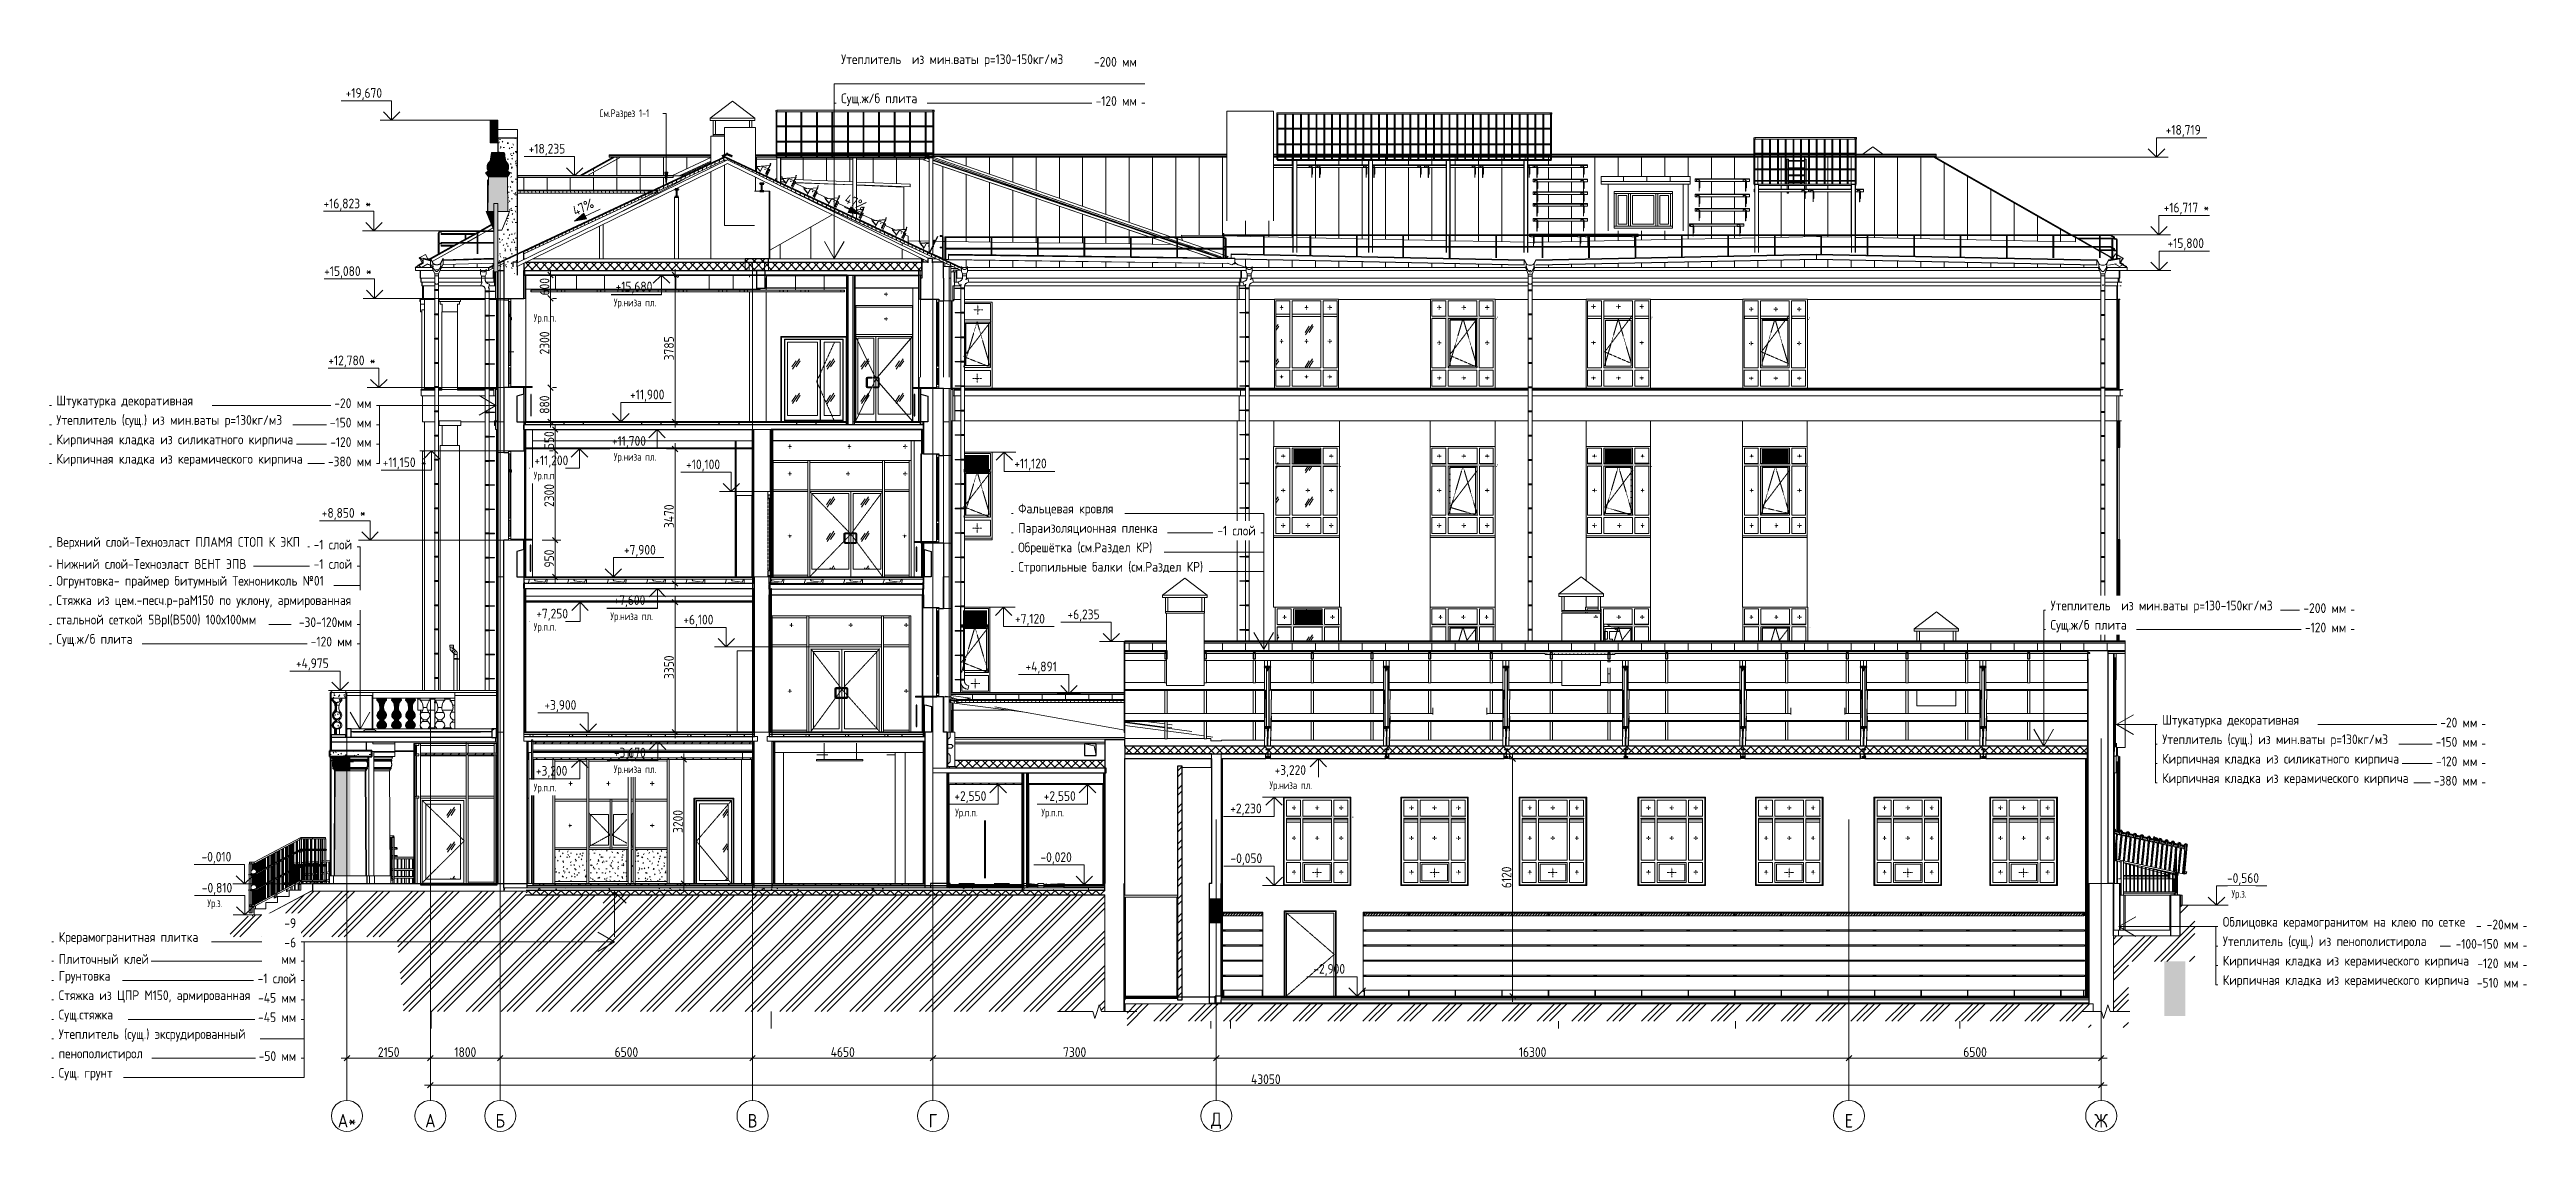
# Model space of a CAD drawing. Header units: millimetres. Extents: x -3929 to 624051, y 52832 to 514950.
# Drawn here: x 473913 to 537733, y 106358 to 134238 of the extents above; entities that cross this region are included whole.
import ezdxf

# ---------------------------------------------------------------- set-up
doc = ezdxf.new("R2010")
doc.units = ezdxf.units.MM
for name, pattern in [('ADSK_Линия сетки', [25, 20, -2.5, 0, -2.5]), ('ADSK_Невидимые', [5, 3, -2]), ('ADSK_Штриховая_ш2 п1', [3, 2, -1]), ('ADSK_Штриховая_ш2 п1_5', [4.5, 3, -1.5]), ('ADSK_Штриховая_ш3 п1_5', [4.5, 3, -1.5])]:
    doc.linetypes.add(name, pattern=pattern)
for name, color, linetype, lineweight in [('_ Окна', 7, 'Continuous', 9), ('Аннотация', 7, 'Continuous', 18), ('Антураж', 7, 'Continuous', 18), ('Витраж', 7, 'Continuous', 9), ('Воздуховоды', 7, 'Continuous', 18), ('Двери', 7, 'Continuous', 9), ('Каркас', 7, 'Continuous', 18), ('Колонны', 7, 'Continuous', 18), ('Крыша', 7, 'Continuous', 9), ('Крыша штриховка', 7, 'Continuous', 9), ('Лестницы', 7, 'Continuous', 9), ('Несущие колонны', 7, 'Continuous', 18), ('Обобщенные модели', 7, 'Continuous', 18), ('Оборудование', 7, 'Continuous', 18), ('Ограждение', 7, 'Continuous', 9), ('Окна', 7, 'Continuous', 9), ('Окна открывание', 7, 'ADSK_Штриховая_ш2 п1', 9), ('Оси', 253, 'Continuous', 9), ('Отметки', 7, 'Continuous', 9), ('Панели витража', 7, 'Continuous', 9), ('Перекрытие', 7, 'Continuous', 18), ('Перекрытие штриховка', 7, 'Continuous', 18), ('Потолки', 7, 'Continuous', 9), ('Размеры', 7, 'Continuous', 9), ('Сантехника', 7, 'Continuous', 18), ('Стены внутренние', 7, 'Continuous', 18), ('Стены наружные', 7, 'Continuous', 18), ('Стены несущие', 7, 'Continuous', 30), ('Стены отделка', 7, 'Continuous', 30), ('Стены перегородки', 7, 'Continuous', 30), ('Стены штриховка', 7, 'Continuous', 9), ('Узлы', 7, 'Continuous', 18), ('ШТРИХОВКА', 252, 'Continuous', 15)]:
    doc.layers.add(name, color=color, linetype=linetype, lineweight=lineweight)
doc.layers.add('Линии', color=7, linetype='Continuous', lineweight=9, true_color=0x00a600)
doc.styles.add('GOST Common', font='GOST_Common.ttf', dxfattribs={"width": 0.9, "height": 350})
doc.styles.add('GOST Common_1', font='GOST_Common.ttf', dxfattribs={"width": 0.9, "height": 250})
doc.styles.add('GOST Common_2', font='GOST_Common.ttf', dxfattribs={"width": 0.9, "height": 250})
doc.styles.add('GOST Common_3', font='GOST_Common.ttf', dxfattribs={"width": 0.8, "height": 350})
doc.dimstyles.new('ADSK_Основной_2_5_мм', dxfattribs={"dimscale": 304.8, "dimtxt": 251.428749, "dimasz": 0.463911, "dimexe": 0.492126, "dimexo": 0.492126, "dimgap": 0.098425, "dimtad": 1, "dimrnd": 0.01, "dimdsep": 46, "dimtxsty": 'GOST Common_1', "dimblk1": 'OBLIQUE', "dimblk2": 'OBLIQUE', "dimsah": 1, "dimcen": 0.09, "dimdle": 0.492126, "dimazin": 2, "dimtfac": 1, "dimtdec": 4, "dimtix": 1, "dimtmove": 0, "dimatfit": 3, "dimfxl": 1, "dimtvp": 1, "dimtolj": 1, "dimtzin": 0, "dimlwd": 20, "dimlwe": 20, "dimarcsym": 2})
doc.dimstyles.new('ADSK_Основной_2_5_мм_Округление_до_10_мм', dxfattribs={"dimscale": 304.8, "dimtxt": 251.428749, "dimasz": 0.463911, "dimexe": 0.492126, "dimexo": 0.492126, "dimgap": 0.098425, "dimtad": 1, "dimdec": 0, "dimrnd": 10, "dimdsep": 46, "dimtxsty": 'GOST Common_1', "dimblk1": 'OBLIQUE', "dimblk2": 'OBLIQUE', "dimsah": 1, "dimcen": 0.09, "dimdle": 0.492126, "dimazin": 2, "dimtfac": 1, "dimtdec": 4, "dimtix": 1, "dimtmove": 0, "dimatfit": 3, "dimfxl": 1, "dimtvp": 1, "dimtolj": 1, "dimtzin": 0, "dimlwd": 20, "dimlwe": 20, "dimarcsym": 2})
pattern_1 = [(236.31, (9620.3, 8922.3), (-888.998, -1778.001), [320.533, -2884.8]), (236.31, (9638.08, 8868.96), (-888.998, -1778.001), [192.32, -3013.015]), (236.31, (9531.4, 8868.96), (-888.998, -1778.001), [192.32, -3013.015])]
pattern_2 = [(0, (492818.01, 121045.93), (406.4, 101.6), [33.528, -271.272, 33.528, -271.272, -1625.6]), (0, (492818.01, 121045.93), (406.4, 101.6), [-609.6, 33.528, -576.072, 33.528, -271.272, -711.2]), (0, (492818.01, 121045.93), (406.4, 101.6), [-1524, 33.528, -169.672, 33.528, -474.472]), (120, (492970.41, 121096.73), (-291.1882, 301.1527), [33.528, -271.272, 33.528, -271.272, -1625.6]), (120, (492970.41, 121096.73), (-291.1882, 301.1527), [-609.6, 33.528, -576.072, 33.528, -271.272, -711.2]), (120, (492970.41, 121096.73), (-291.1882, 301.1527), [-1524, 33.528, -169.672, 33.528, -474.472]), (240, (493021.21, 121299.93), (-115.2118, -402.7527), [33.528, -271.272, 33.528, -271.272, -1625.6]), (240, (493021.21, 121299.93), (-115.2118, -402.7527), [-609.6, 33.528, -576.072, 33.528, -271.272, -711.2]), (240, (493021.21, 121299.93), (-115.2118, -402.7527), [-1524, 33.528, -169.672, 33.528, -474.472])]
pattern_3 = [(45, (492818.01, 121045.93), (-106.066, 106.066), [])]
pattern_4 = [(76.301, (493918.01, 121045.93), (1300.0318, 6399.994), [388.03, -16080.425]), (78.518, (494064.5, 121748.13), (0.0002, 3200), [58.34, -6472.36]), (80.77, (494020.91, 121480.23), (1300.0188, 9599.9973), [271.41, -15938.46]), (78.518, (494009.3, 121423.06), (0.0002, 3200), [58.34, -6472.36]), (84.201, (494076.1, 121805.3), (-0.0124, 3200.0003), [388.03, -12477.82]), (95.799, (494118, 123100.83), (-1299.964, 9600.0053), [388.03, -12477.82]), (101.482, (494020.9, 123811.63), (-1300.001, 3200), [58.34, -6472.36]), (99.23, (494064.51, 123543.73), (-1300.013, 6399.997), [271.41, -15938.46]), (101.482, (494076.1, 123486.53), (-1300.001, 3200), [58.34, -6472.36]), (103.699, (494009.31, 123868.83), (-2600.0473, 9599.9871), [388.03, -16080.425]), (76.301, (494018.01, 121045.93), (1300.0318, 6399.994), [431.31, -16037.145]), (76.301, (493118.01, 121045.93), (1300.0318, 6399.994), [462.63, -16005.825]), (76.301, (492918.01, 121045.93), (1300.0318, 6399.994), [462.63, -16005.825]), (76.301, (493618.01, 121045.93), (1300.0318, 6399.994), [462.63, -16005.825]), (76.301, (493718.01, 121045.93), (1300.0318, 6399.994), [462.63, -16005.825]), (76.301, (493518.01, 121045.93), (1300.0318, 6399.994), [462.63, -16005.825]), (76.301, (493818.01, 121045.93), (1300.0318, 6399.994), [462.63, -16005.825]), (76.301, (493018.01, 121045.93), (1300.0318, 6399.994), [462.63, -16005.825]), (76.301, (493218.01, 121045.93), (1300.0318, 6399.994), [462.63, -16005.825]), (76.301, (493418.01, 121045.93), (1300.0318, 6399.994), [462.63, -16005.825]), (76.301, (493318.01, 121045.93), (1300.0318, 6399.994), [462.63, -16005.825]), (76.301, (492818.01, 121045.93), (1300.0318, 6399.994), [462.63, -16005.825]), (80.77, (493624.1, 121496.23), (1300.0188, 9599.9973), [462.63, -15747.24]), (80.77, (493424.1, 121496.23), (1300.0188, 9599.9973), [462.63, -15747.24]), (80.77, (493224.1, 121496.23), (1300.0188, 9599.9973), [462.63, -15747.24]), (80.77, (493324.1, 121496.23), (1300.0188, 9599.9973), [462.63, -15747.24]), (80.77, (493824.11, 121496.23), (1300.0188, 9599.9973), [462.63, -15747.24]), (80.77, (493124.1, 121496.23), (1300.0188, 9599.9973), [462.63, -15747.24]), (80.77, (493724.1, 121496.23), (1300.0188, 9599.9973), [462.63, -15747.24]), (80.77, (493024.1, 121496.23), (1300.0188, 9599.9973), [462.63, -15747.24]), (80.77, (493524.1, 121496.23), (1300.0188, 9599.9973), [462.63, -15747.24]), (80.77, (492818.01, 121465.48), (1300.0188, 9599.9973), [475.15, -15734.724]), (80.77, (492924.1, 121496.23), (1300.0188, 9599.9973), [462.63, -15747.244]), (80.77, (493924.11, 121496.23), (1300.0188, 9599.9973), [462.63, -15747.24]), (85.355, (493595.17, 121953.36), (-0.0043, 3200.0005), [462.63, -15590.1]), (85.355, (493695.17, 121953.36), (-0.0043, 3200.0005), [462.63, -15590.1]), (85.355, (493195.17, 121953.36), (-0.0043, 3200.0005), [462.63, -15590.1]), (85.355, (493395.17, 121953.36), (-0.0043, 3200.0005), [462.63, -15590.1]), (90, (493230.8, 122414.6), (-1300, 8e-14), [462.63, -2737.37]), (90, (493430.8, 122414.6), (-1300, 8e-14), [462.63, -2737.37]), (90, (493330.8, 122414.6), (-1300, 8e-14), [462.63, -2737.37]), (103.699, (494118.01, 123826.33), (-2600.0473, 9599.9871), [431.31, -16037.145]), (85.355, (493995.21, 121953.36), (-0.0043, 3200.0005), [462.63, -15590.1]), (85.355, (492892.98, 121934.7), (-0.0043, 3200.0005), [475.15, -15577.58]), (85.355, (493095.17, 121953.36), (-0.0043, 3200.0005), [462.63, -15590.1]), (85.355, (492995.17, 121953.36), (-0.0043, 3200.0005), [462.63, -15590.1]), (85.355, (493795.17, 121953.36), (-0.0043, 3200.0005), [462.63, -15590.1]), (85.355, (493295.17, 121953.36), (-0.0043, 3200.0005), [462.63, -15590.1]), (85.355, (493895.21, 121953.36), (-0.0043, 3200.0005), [462.63, -15590.1]), (85.355, (493495.17, 121953.36), (-0.0043, 3200.0005), [462.63, -15590.1]), (90, (493030.8, 122414.6), (-1300, 8e-14), [462.63, -2737.37]), (86.127, (492829.52, 122560.93), (-0.0276, 3200), [85.2, -19158.76]), (90, (492829.5, 122427.7), (-1300, 8e-14), [133.23, -3066.77]), (86.127, (492818.01, 122257.63), (-0.0276, 3200), [170.4, -19073.56]), (90, (492818, 122191), (-1300, 8e-14), [66.62, -3133.38]), (90, (492930.6, 122408.3), (-1300, 8e-14), [475.15, -2724.85]), (90, (493130.8, 122414.6), (-1300, 8e-14), [462.63, -2737.37]), (93.873, (492823.77, 123015.83), (-1299.8635, 16000.011), [85.2, -19158.76]), (90, (492823.8, 122882.5), (-1300, 8e-14), [133.23, -3066.77]), (93.873, (492835.28, 122712.53), (-1299.8635, 16000.011), [170.4, -19073.56]), (90, (492835.3, 122645.9), (-1300, 8e-14), [66.62, -3133.38]), (90, (493530.8, 122414.6), (-1300, 8e-14), [462.63, -2737.37]), (90, (493930.8, 122414.6), (-1300, 8e-14), [462.63, -2737.37]), (90, (493830.8, 122414.6), (-1300, 8e-14), [462.63, -2737.37]), (90, (493730.8, 122414.6), (-1300, 8e-14), [462.63, -2737.37]), (90, (493630.8, 122414.6), (-1300, 8e-14), [462.63, -2737.37]), (90, (494030.8, 122414.6), (-1300, 8e-14), [462.63, -2737.37]), (94.645, (493030.82, 122877.23), (-1299.9824, 12800.0017), [462.63, -15590.1]), (94.645, (494030.81, 122877.23), (-1299.9824, 12800.0017), [462.63, -15590.1]), (94.645, (493330.82, 122877.23), (-1299.9824, 12800.0017), [462.63, -15590.1]), (94.645, (492930.57, 122883.53), (-1299.9824, 12800.0017), [475.15, -15577.58]), (94.645, (493930.81, 122877.23), (-1299.9824, 12800.0017), [462.63, -15590.1]), (94.645, (493130.82, 122877.23), (-1299.9824, 12800.0017), [462.63, -15590.1]), (94.645, (493530.82, 122877.23), (-1299.9824, 12800.0017), [462.63, -15590.1]), (94.645, (493430.82, 122877.23), (-1299.9824, 12800.0017), [462.63, -15590.1]), (94.645, (493230.82, 122877.23), (-1299.9824, 12800.0017), [462.63, -15590.1]), (94.645, (493630.82, 122877.23), (-1299.9824, 12800.0017), [462.63, -15590.1]), (94.645, (493830.81, 122877.23), (-1299.9824, 12800.0017), [462.63, -15590.1]), (94.645, (493730.82, 122877.23), (-1299.9824, 12800.0017), [462.63, -15590.1]), (99.23, (493995.21, 123338.53), (-1300.013, 6399.997), [462.63, -15747.24]), (99.23, (493595.17, 123338.53), (-1300.013, 6399.997), [462.63, -15747.24]), (99.23, (493895.21, 123338.53), (-1300.013, 6399.997), [462.63, -15747.24]), (99.23, (493195.17, 123338.53), (-1300.013, 6399.997), [462.63, -15747.24]), (99.23, (493095.17, 123338.53), (-1300.013, 6399.997), [462.63, -15747.24]), (99.23, (493395.17, 123338.53), (-1300.013, 6399.997), [462.63, -15747.24]), (99.23, (493495.17, 123338.53), (-1300.013, 6399.997), [462.63, -15747.24]), (99.23, (493695.17, 123338.53), (-1300.013, 6399.997), [462.63, -15747.24]), (99.23, (493295.17, 123338.53), (-1300.013, 6399.997), [462.63, -15747.24]), (99.23, (492995.17, 123338.53), (-1300.013, 6399.997), [462.63, -15747.24]), (99.23, (493795.17, 123338.53), (-1300.013, 6399.997), [462.63, -15747.24]), (99.23, (492892.98, 123357.13), (-1300.013, 6399.997), [475.15, -15734.72]), (103.699, (493924.11, 123795.63), (-2600.0473, 9599.9871), [462.63, -16005.825]), (103.699, (492924.1, 123795.63), (-2600.0473, 9599.9871), [462.63, -16005.825]), (103.699, (493724.1, 123795.63), (-2600.0473, 9599.9871), [462.63, -16005.825]), (103.699, (493524.1, 123795.63), (-2600.0473, 9599.9871), [462.63, -16005.825]), (103.699, (493224.1, 123795.63), (-2600.0473, 9599.9871), [462.63, -16005.825]), (103.699, (493124.1, 123795.63), (-2600.0473, 9599.9871), [462.63, -16005.825]), (103.699, (493324.1, 123795.63), (-2600.0473, 9599.9871), [462.63, -16005.825]), (103.699, (493824.11, 123795.63), (-2600.0473, 9599.9871), [462.63, -16005.825]), (103.699, (493024.1, 123795.63), (-2600.0473, 9599.9871), [462.63, -16005.825]), (103.699, (493624.1, 123795.63), (-2600.0473, 9599.9871), [462.63, -16005.825]), (103.699, (493424.1, 123795.63), (-2600.0473, 9599.9871), [462.63, -16005.825])]
pattern_5 = [(45, (9086.9, 8300), (-106.066, 106.066), [])]
pattern_6 = [(236.31, (9509.9, 8922.3), (-888.997, -1777.9957), [320.53, -2884.79]), (236.31, (9527.68, 8868.96), (-888.997, -1777.9957), [192.32, -3013.003]), (236.31, (9421, 8868.96), (-888.997, -1777.9957), [192.32, -3013.003])]
pattern_7 = [(45, (492818.01, 121045.93), (-106.066, 106.066), []), (135, (492818.01, 121045.93), (-106.066, -106.066), [])]
pattern_8 = [(45, (9086.9, 8300), (-251.447, 251.447), []), (45, (9086.9, 8681), (-251.447, 251.447), [])]
pattern_9 = [(45, (492818, 121045.93), (-251.447, 251.447), []), (45, (492818, 121426.93), (-251.447, 251.447), [])]
pattern_10 = [(0, (492818.01, 121045.93), (0, 124.95), []), (315, (492818.01, 121045.93), (124.95, 0), [176.706, -176.706]), (45, (492818.01, 121045.93), (124.95, 0), [176.706, -176.706])]
pattern_11 = [(228.013, (493549.53, 122061.93), (-8127.9666, -9144.0297), [136.69, -13532.193]), (184.97, (493458.093, 121960.333), (12191.99547, 1016.05502), [234.562, -23221.62]), (132.51, (493224.413, 121940.01), (10159.9124, -11176.07977), [165.393, -16373.89]), (267.274, (492828.173, 121686.013), (1015.88953, 20320.00577), [213.602, -21146.575]), (292.834, (492818.013, 121472.653), (-5080.07417, 12191.97012), [209.453, -20735.923]), (357.274, (492899.293, 121279.613), (-20320.00577, 1015.88953), [213.602, -21146.575]), (37.694, (493112.653, 121269.453), (-13208.04272, -10159.9446), [282.477, -27965.247]), (72.255, (493336.173, 121442.173), (7112.12749, 22351.9589), [266.688, -26402.102]), (121.43, (493417.453, 121696.173), (-8128.10005, 13207.93827), [214.325, -21218.218]), (175.236, (493305.69, 121879.05), (11175.9941, -1016.0697), [244.685, -11989.575]), (222.397, (493061.853, 121899.373), (-12192.08559, -11175.90729), [316.43, -31326.71]), (138.814, (493834.01, 121675.85), (-7111.9922, 6096.0098), [108, -10692.226]), (171.469, (493752.733, 121746.973), (13207.99153, -2032.05404), [205.473, -20341.855]), (225, (493549.5, 121777.45), (1e-13, -1016), [143.68, -1293.16]), (203.199, (493478.41, 121899.37), (5079.9856, 2032.0367), [77.38, -7660.25]), (291.801, (493407.3, 121868.9), (-1015.9787, 3048.0072), [109.426, -5361.9]), (30.964, (493447.93, 121767.3), (3047.9913, 2032.0134), [177.73, -5746.52]), (161.565, (493600.33, 121858.73), (2031.999, -1016.002), [128.515, -3084.36]), (16.39, (492818.013, 121868.89), (10159.97517, 3048.0812), [180.035, -17823.53]), (70.346, (492990.73, 121919.69), (-4064.0339, -11175.98797), [151.04, -14952.887]), (293.199, (493600.33, 122061.93), (-2032.0367, 5079.9856), [154.75, -7582.87]), (343.61, (493661.293, 121919.69), (-10159.97517, 3048.0812), [180.035, -17823.53]), (339.444, (492818.01, 121238.97), (-5080.0015, 2031.9962), [173.614, -8507.094]), (294.775, (492980.57, 121178.01), (-5079.9732, 11176.0126), [145.47, -14401.437]), (66.801, (493610.5, 121045.93), (2032.0367, 5079.9856), [154.75, -7582.87]), (17.354, (493671.453, 121188.17), (-13208.0015, -4063.99474), [170.313, -16860.95]), (69.444, (493112.65, 121045.93), (-2031.9962, -5080.0015), [86.81, -8593.9]), (101.31, (493549.53, 121045.93), (-1016.005, 4063.999), [51.806, -5128.8]), (165.964, (493539.37, 121096.73), (3048.0036, -1015.988), [209.45, -3979.62]), (186.009, (493336.173, 121147.53), (10159.99987, 1015.9998), [194.107, -19216.546]), (303.69, (493447.93, 121675.85), (-1015.998, 2032.002), [146.53, -3516.71]), (353.157, (493529.213, 121553.933), (17271.99206, -2032.06884), [255.823, -25326.404]), (60.945, (493783.21, 121523.45), (-4064.0497, -7111.9723), [104.603, -10355.757]), (90, (493834, 121614.9), (-1016, 1016), [60.96, -955.04]), (120.256, (493315.85, 121178.01), (4063.9449, -7112.03103), [141.147, -13973.576]), (48.013, (493244.73, 121299.93), (8127.9666, 9144.0297), [273.377, -13395.505]), (0, (493427.6, 121503.1), (1016, 1016), [264.16, -751.84]), (325.305, (493691.773, 121503.13), (-10160.01873, 7111.9732), [160.644, -15903.726]), (254.055, (493823.85, 121411.69), (-1015.9713, -4064.0072), [147.93, -7248.66]), (207.646, (493783.213, 121269.453), (-19303.99578, -10160.00796), [240.858, -23844.986]), (175.426, (493569.853, 121157.693), (-13207.9993, 1016.01778), [254.812, -25226.34])]
pattern_12 = [(45, (492818, 121045.93), (-235.732, 235.732), []), (45, (492975.17, 121045.93), (-235.732, 235.732), [])]
pattern_13 = [(0, (492818.01, 121045.93), (0, 150), []), (90, (492818.01, 121045.93), (-150, 9e-15), [])]
pattern_14 = [(45, (492818.013, 121045.933), (-35.35534, 35.35534), [])]

msp = doc.modelspace()

# ---------------------------------------------------------------- texts
at = {"layer": 'Аннотация', "lineweight": 9, "insert": (494309.126, 133794.823), "char_height": 250, "width": 5792.4, "attachment_point": 7, "line_spacing_factor": 1.022766, "style": 'GOST Common_2', "bg_fill": 2}
msp.add_mtext('\\pxt4.572,9.144,13.716,18.288,22.86,27.432,32.004,36.576,41.148,45.72,50.292,54.864,59.436,64.008,68.58,73.152,77.724,82.296,86.868,91.44,96.012,100.584,105.156,109.728,114.3,118.872,123.444,128.016,132.588,137.16,141.732,146.304;{Утеплитель  из мин.ваты р=130-150кг/м3}', dxfattribs=at)
at = {"layer": 'Оси', "char_height": 350, "attachment_point": 5, "line_spacing_factor": 1.022766, "style": 'GOST Common'}
for s, insert, width in [('\\pxqc,t0.25714,0.51429,0.77143,1.02857,1.28571,1.54286,1.8,2.05714,2.31429,2.57143,2.82857,3.08571,3.34286,3.6,3.85714,4.11429,4.37143,4.62857,4.88571,5.14286,5.4,5.65714,5.91429,6.17143,6.42857,6.68571,6.94286,7.2,7.45714,7.71429,7.97143,8.22857;{А*}', (481575.282, 106634.979), 512.1), ('\\pxqc,t0.25714,0.51429,0.77143,1.02857,1.28571,1.54286,1.8,2.05714,2.31429,2.57143,2.82857,3.08571,3.34286,3.6,3.85714,4.11429,4.37143,4.62857,4.88571,5.14286,5.4,5.65714,5.91429,6.17143,6.42857,6.68571,6.94286,7.2,7.45714,7.71429,7.97143,8.22857;{А}', (483725.732, 106634.979), 291.6), ('\\pxqc,t0.25714,0.51429,0.77143,1.02857,1.28571,1.54286,1.8,2.05714,2.31429,2.57143,2.82857,3.08571,3.34286,3.6,3.85714,4.11429,4.37143,4.62857,4.88571,5.14286,5.4,5.65714,5.91429,6.17143,6.42857,6.68571,6.94286,7.2,7.45714,7.71429,7.97143,8.22857;{Б}', (485525.732, 106634.979), 261.9), ('\\pxqc,t0.25714,0.51429,0.77143,1.02857,1.28571,1.54286,1.8,2.05714,2.31429,2.57143,2.82857,3.08571,3.34286,3.6,3.85714,4.11429,4.37143,4.62857,4.88571,5.14286,5.4,5.65714,5.91429,6.17143,6.42857,6.68571,6.94286,7.2,7.45714,7.71429,7.97143,8.22857;{В}', (492025.732, 106634.979), 261.9), ('\\pxqc,t0.25714,0.51429,0.77143,1.02857,1.28571,1.54286,1.8,2.05714,2.31429,2.57143,2.82857,3.08571,3.34286,3.6,3.85714,4.11429,4.37143,4.62857,4.88571,5.14286,5.4,5.65714,5.91429,6.17143,6.42857,6.68571,6.94286,7.2,7.45714,7.71429,7.97143,8.22857;{Г}', (496675.282, 106634.979), 232.2), ('\\pxqc,t0.25714,0.51429,0.77143,1.02857,1.28571,1.54286,1.8,2.05714,2.31429,2.57143,2.82857,3.08571,3.34286,3.6,3.85714,4.11429,4.37143,4.62857,4.88571,5.14286,5.4,5.65714,5.91429,6.17143,6.42857,6.68571,6.94286,7.2,7.45714,7.71429,7.97143,8.22857;{Д}', (503975.732, 106634.979), 291.6), ('\\pxqc,t0.25714,0.51429,0.77143,1.02857,1.28571,1.54286,1.8,2.05714,2.31429,2.57143,2.82857,3.08571,3.34286,3.6,3.85714,4.11429,4.37143,4.62857,4.88571,5.14286,5.4,5.65714,5.91429,6.17143,6.42857,6.68571,6.94286,7.2,7.45714,7.71429,7.97143,8.22857;{Е}', (520275.282, 106634.979), 232.2), ('\\pxqc,t0.25714,0.51429,0.77143,1.02857,1.28571,1.54286,1.8,2.05714,2.31429,2.57143,2.82857,3.08571,3.34286,3.6,3.85714,4.11429,4.37143,4.62857,4.88571,5.14286,5.4,5.65714,5.91429,6.17143,6.42857,6.68571,6.94286,7.2,7.45714,7.71429,7.97143,8.22857;{Ж}', (526775.282, 106634.979), 327.6)]:
    msp.add_mtext(s, dxfattribs=dict(at, insert=insert, width=width))
at = {"layer": 'Отметки', "lineweight": 20, "char_height": 250, "attachment_point": 1, "line_spacing_factor": 1.022761, "style": 'GOST Common_1'}
for s, insert, width in [('+19,670', (481542.697, 133242.966), 1164.59094), ('+18,719', (528436.748, 132292.133), 1113.30067), ('+18,235', (486257.256, 131807.439), 1164.59094), ('+16,823 *', (480971.8, 130395.294), 1442.16184), ('+16,717 *', (528383.945, 130289.878), 1390.87157), ('+15,800', (528484.67, 129372.64), 1164.59094), ('+15,080 *', (480988.694, 128652.64), 1442.16184), ('+12,780 *', (481095.287, 126352.64), 1442.16184), ('+11,900', (488869.808, 125472.64), 1113.30067), ('+11,700', (488402.114, 124276.489), 1113.30067), ('+11,150 *', (482499.583, 123726.489), 1339.58129), ('+11,200', (486404.125, 123776.489), 1113.30067), ('+10,100', (490314.879, 123672.64), 1113.30067), ('+11,120', (498769.686, 123696.489), 1062.01039), ('+8,850 *', (480926.754, 122422.64), 1306.39347), ('+7,900', (488711.686, 121472.64), 1028.82257), ('+7,250', (486452.263, 119826.489), 1028.82257), ('+6,100', (490242.391, 119672.64), 977.53229), ('+7,120', (498788.913, 119696.489), 977.53229), ('+6,235', (500141.271, 119807.64), 1028.82257), ('+4,975', (480260.839, 118547.64), 1055.97624), ('+4,891', (499059.207, 118463.447), 1004.68597), ('+3,900', (486663.842, 117472.64), 1028.82257), ('+3,200', (486443.744, 115776.489), 1028.82257), ('+3,220', (505476.052, 115796.489), 1028.82257), ('+2,550', (497225.525, 115126.489), 1028.82257), ('+2,550', (499528.736, 115126.489), 1028.82257), ('+2,230', (504334.138, 114806.489), 1028.82257), ('-0,010', (477828.836, 113562.64), 977.53229), ('-0,020', (499445.01, 113552.64), 1028.82257), ('-0,050', (504341.321, 113522.64), 1028.82257), ('-0,560', (530016.766, 113012.64), 1028.82257), ('-2,900', (506475.628, 110672.64), 1028.82257)]:
    msp.add_mtext(s, dxfattribs=dict(at, insert=insert, width=width))
at = {"layer": 'Размеры', "lineweight": 20, "char_height": 250, "width": 696.94432, "attachment_point": 1, "line_spacing_factor": 1.022761, "style": 'GOST Common_1'}
for insert, rotation in [((487358.359, 130173.192), 25.1), ((494483.803, 130528.329), 334.9)]:
    msp.add_mtext('47%', dxfattribs=dict(at, insert=insert, rotation=rotation))

# ---------------------------------------------------------------- blocks, each defined once
blk = doc.blocks.new('Прямоугольный импост - Импост структурный с накладкой - 100мм-5430398-Разрез 2-2')
at = {"layer": 'Витраж'}
blk.add_line((969, 40), (1639, 40), dxfattribs=at)
blk = doc.blocks.new('Прямоугольный импост - Импост структурный с накладкой - 160мм-4997840-Разрез 2-2')
at = {"layer": 'Витраж'}
for p, q in [((1639, 3610), (1689, 3610)), ((1639, 3360), (1639, 3610)), ((1639, 3315), (1639, 3320)), ((1689, 3360), (1689, 3610))]:
    blk.add_line(p, q, dxfattribs=at)
blk = doc.blocks.new('AC_ДверьВитражная_Однопольная_Алюминиевая - Остекленная Левая-6453477-Разрез 2-2')
at = {"layer": 'Двери'}
h = blk.add_hatch(dxfattribs=at)
h.set_pattern_fill('FP_1', color=256, style=0, pattern_type=2)
h.set_pattern_definition(pattern_1)
h.paths.add_polyline_path([(-122, 110), (769, 110), (769, 2050), (-126, 2050), (-126, 110)])
at = {"layer": 'Двери', "linetype": 'ADSK_Штриховая_ш2 п1_5'}
for p in [(-226, 2150), (-226, 10)]:
    blk.add_line(p, (869, 1100), dxfattribs=at)
at = {"layer": 'Двери'}
for p, q in [((-216, 0), (-216, 2140)), ((-216, 2140), (859, 2140)), ((-126, 2050), (-126, 110)), ((769, 2050), (-126, 2050)), ((769, 110), (769, 2050)), ((859, 0), (859, 2140)), ((859, 10), (-216, 10)), ((-126, 110), (769, 110))]:
    blk.add_line(p, q, dxfattribs=at)
blk = doc.blocks.new('Витражная двухстворчатая дверь - Входная двухстворчатая левая-6453347-Разрез 2-2')
at = {"layer": 'Двери'}
for p, q in [((-346, 2210), (-401, 2210)), ((-401, 2210), (-401, -10)), ((-346, -10), (-346, 2210)), ((-401, -10), (-346, -10))]:
    blk.add_line(p, q, dxfattribs=at)
blk = doc.blocks.new('Квадратный угловой импост - 150х150 мм-6453352-Разрез 2-2')
at = {"layer": 'Витраж'}
blk.add_line((-436, 3315), (-436, 2225), dxfattribs=at)
blk = doc.blocks.new('Прямоугольный импост - Импост структурный с накладкой - 160мм-6453484-Разрез 2-2')
at = {"layer": 'Витраж'}
blk.add_line((1639, 0), (1639, 2225), dxfattribs=at)
blk = doc.blocks.new('Прямоугольный импост - Импост структурный с накладкой - 100мм-5430399-Разрез 2-2')
at = {"layer": 'Витраж'}
blk.add_line((1639, 3290), (969, 3290), dxfattribs=at)
blk = doc.blocks.new('Прямоугольный импост - Импост структурный с накладкой - 100мм-5430400-Разрез 2-2')
at = {"layer": 'Витраж'}
blk.add_line((919, 3290), (-261, 3290), dxfattribs=at)
blk = doc.blocks.new('Прямоугольный импост - Импост структурный с накладкой - 160мм-6453342-Разрез 2-2')
at = {"layer": 'Витраж'}
for p, q in [((919, 2225), (919, 0)), ((969, 2225), (969, 0))]:
    blk.add_line(p, q, dxfattribs=at)
blk = doc.blocks.new('Прямоугольный импост - Импост структурный с накладкой - 160мм-6453343-Разрез 2-2')
at = {"layer": 'Витраж'}
for p, q in [((919, 3315), (919, 2225)), ((969, 3315), (969, 2225))]:
    blk.add_line(p, q, dxfattribs=at)
blk = doc.blocks.new('Прямоугольный импост - Импост структурный с накладкой - 160мм-V1-Разрез 2-2')
at = {"layer": 'Витраж'}
for p, q in [((-418, 2200), (-418, -10)), ((-261, 2225), (-261, 0))]:
    blk.add_line(p, q, dxfattribs=at)
blk = doc.blocks.new('Прямоугольный импост - Импост структурный с накладкой - 100мм-2491568-Разрез 2-2')
at = {"layer": 'Витраж'}
for p, q in [((5273, 0), (5273, 50)), ((5273, 50), (6098, 50))]:
    blk.add_line(p, q, dxfattribs=at)
blk = doc.blocks.new('Прямоугольный импост - 50х50 мм-2491571-Разрез 2-2')
at = {"layer": 'Витраж'}
blk.add_line((3198, 900), (3198, 0), dxfattribs=at)
blk = doc.blocks.new('Прямоугольный импост - 50х50 мм-6103832-Разрез 2-2')
at = {"layer": 'Витраж'}
blk.add_line((6098, 2150), (6098, 3200), dxfattribs=at)
blk = doc.blocks.new('Прямоугольный импост - Импост структурный с накладкой - 100мм-4856153-Разрез 2-2')
at = {"layer": 'Витраж'}
for p, q in [((4648, 50), (5090, 50)), ((5170, 50), (5223, 50)), ((5223, 50), (5223, 0))]:
    blk.add_line(p, q, dxfattribs=at)
blk = doc.blocks.new('Прямоугольный импост - Импост структурный с накладкой - 160мм-2490835-Разрез 2-2')
at = {"layer": 'Витраж'}
for p, q in [((5223, 900), (5223, 0)), ((5273, 900), (5273, 0))]:
    blk.add_line(p, q, dxfattribs=at)
blk = doc.blocks.new('АС_Дверь_Однопольная_Алюминиевая - 1030х2200 алюм ост с мат_плёнкой Д18п-6540827-Разрез 2-2')
at = {"layer": 'Двери'}
h = blk.add_hatch(dxfattribs=at)
h.set_pattern_fill('FP_1', color=256, style=0, pattern_type=2)
h.set_pattern_definition(pattern_1)
h.paths.add_polyline_path([(6930, 82), (7670, 82), (7670, 2055), (6930, 2055), (6930, 180)])
for p, q in [((7795, 2180), (6805, 2180)), ((6805, 2180), (6805, 0)), ((6805, 0), (6805, 2180)), ((6805, 2180), (7795, 2180)), ((6844, 0), (6844, 2141)), ((6844, 2141), (7756, 2141)), ((7751, 2136), (6849, 2136)), ((6849, 1), (6849, 2136)), ((6930, 82), (6930, 2055)), ((6930, 2055), (7670, 2055)), ((7670, 2055), (7670, 82)), ((7751, 1), (7751, 2136)), ((7756, 2141), (7756, 0)), ((7795, 0), (7795, 2180)), ((7795, 2180), (7795, 0)), ((7751, 1), (6849, 1)), ((7670, 82), (6930, 82))]:
    blk.add_line(p, q, dxfattribs=at)
at = {"layer": 'Двери', "linetype": 'ADSK_Штриховая_ш2 п1_5'}
for p, q in [((6849, 1090), (7751, 2136)), ((7751, 1), (6849, 1090))]:
    blk.add_line(p, q, dxfattribs=at)
blk = doc.blocks.new('Прямоугольный импост - Импост структурный с накладкой - 100мм-V2-Разрез 2-2')
at = {"layer": 'Витраж'}
for p, q in [((3198, 50), (4023, 50)), ((4023, 50), (4023, 0))]:
    blk.add_line(p, q, dxfattribs=at)
blk = doc.blocks.new('GM_Отверстие прямоугольное _в плите_ - Отверстие-1400855-Разрез 2-2')
at = {"layer": 'Обобщенные модели'}
for p, q in [((15647, -110), (15647, 0)), ((15647, 0), (15797, 0)), ((15719, 1), (15719, 0)), ((15722, 1), (15719, 1)), ((15724, 1), (15722, 1)), ((15724, 0), (15724, 1)), ((15797, 0), (15797, -110)), ((15647, 0), (15797, 0)), ((15647, -110), (15647, 0)), ((15797, -110), (15797, 0))]:
    blk.add_line(p, q, dxfattribs=at)
blk = doc.blocks.new('131_Сантехническая перегородка - СП-4-3858233-Разрез 2-2')
at = {"layer": 'Обобщенные модели', "lineweight": 40}
for p, q in [((14279, 1800), (14279, 150)), ((14291, 1800), (14279, 1800)), ((14291, 150), (14291, 1800)), ((14279, 150), (14291, 150))]:
    blk.add_line(p, q, dxfattribs=at)
blk = doc.blocks.new('SND_2D_Унитаз1 - 700x400-610750-Разрез 2-2')
at = {"layer": 'Сантехника'}
for p, q in [((14919, 0), (14519, 0)), ((14519, 0), (14919, 0)), ((14919, 0), (14519, 0))]:
    blk.add_line(p, q, dxfattribs=at)
blk = doc.blocks.new('AC_ДверьВитражная_Двупольная_Алюминиевая - Остекленные-6453785-Разрез 2-2')
at = {"layer": 'Двери', "linetype": 'ADSK_Штриховая_ш2 п1_5'}
for p, q in [((9797, 6050), (10562, 5051)), ((11572, 6050), (10640, 5051)), ((9797, 3914), (10431, 4778)), ((10449, 4803), (10597, 5005)), ((10572, 5038), (10597, 5005)), ((10612, 5021), (10597, 5005)), ((10724, 4862), (10597, 5005)), ((11572, 3914), (10754, 4829))]:
    blk.add_line(p, q, dxfattribs=at)
at = {"layer": 'Двери'}
for p, q in [((9807, 3900), (9807, 6040)), ((9807, 6040), (11562, 6040)), ((9867, 5980), (9867, 3984)), ((10527, 5980), (9867, 5980)), ((10527, 5051), (10527, 5980)), ((10597, 3914), (10597, 6040)), ((10597, 6040), (10597, 3914)), ((11502, 5980), (10667, 5980)), ((10667, 5980), (10667, 5051)), ((11502, 3984), (11502, 5980)), ((11562, 3900), (11562, 6040)), ((10527, 4800), (10527, 5021)), ((10527, 3984), (10527, 4770)), ((10667, 5021), (10667, 4800)), ((10667, 4770), (10667, 3984)), ((10597, 3914), (9807, 3914)), ((11562, 3914), (9807, 3914)), ((9867, 3984), (10527, 3984)), ((11562, 3914), (10597, 3914)), ((10667, 3984), (11502, 3984))]:
    blk.add_line(p, q, dxfattribs=at)
blk = doc.blocks.new('Прямоугольный импост - Импост структурный с накладкой - 160мм-6453677-Разрез 2-2')
at = {"layer": 'Витраж'}
for p, q in [((11622, 6125), (11622, 3900)), ((11672, 6125), (11672, 3900))]:
    blk.add_line(p, q, dxfattribs=at)
blk = doc.blocks.new('Прямоугольный импост - Импост структурный с накладкой - 160мм-6453678-Разрез 2-2')
at = {"layer": 'Витраж'}
for p, q in [((11622, 6900), (11672, 6900)), ((11622, 6900), (11622, 6125)), ((11672, 6900), (11672, 6125))]:
    blk.add_line(p, q, dxfattribs=at)
blk = doc.blocks.new('Прямоугольный импост - Импост структурный с накладкой - 100мм-5579249-Разрез 2-2')
at = {"layer": 'Витраж'}
blk.add_line((8797, 3950), (9697, 3950), dxfattribs=at)
blk = doc.blocks.new('Прямоугольный импост - Импост структурный с накладкой - 100мм-5579250-Разрез 2-2')
at = {"layer": 'Витраж'}
for p, q in [((9697, 6150), (8797, 6150)), ((9697, 6100), (8797, 6100))]:
    blk.add_line(p, q, dxfattribs=at)
blk = doc.blocks.new('Прямоугольный импост - Импост структурный с накладкой - 100мм-5579251-Разрез 2-2')
at = {"layer": 'Витраж'}
blk.add_line((11672, 3950), (12327, 3950), dxfattribs=at)
blk = doc.blocks.new('Прямоугольный импост - Импост структурный с накладкой - 160мм-6453686-Разрез 2-2')
at = {"layer": 'Витраж'}
blk.add_line((8797, 6125), (8797, 3900), dxfattribs=at)
blk = doc.blocks.new('Прямоугольный импост - Импост структурный с накладкой - 160мм-6453689-Разрез 2-2')
at = {"layer": 'Витраж'}
for p, q in [((8760, 6900), (8773, 6900)), ((8783, 6900), (8797, 6900)), ((8797, 6900), (8797, 6125))]:
    blk.add_line(p, q, dxfattribs=at)
blk = doc.blocks.new('Прямоугольный импост - Импост структурный с накладкой - 160мм-6453687-Разрез 2-2')
at = {"layer": 'Витраж'}
for p, q in [((12327, 6900), (12377, 6900)), ((12327, 6125), (12327, 6900)), ((12377, 6125), (12377, 6900))]:
    blk.add_line(p, q, dxfattribs=at)
blk = doc.blocks.new('Прямоугольный импост - Импост структурный с накладкой - 160мм-6453803-Разрез 2-2')
at = {"layer": 'Витраж'}
for p, q in [((12327, 3900), (12327, 6125)), ((12377, 3900), (12377, 6125))]:
    blk.add_line(p, q, dxfattribs=at)
blk = doc.blocks.new('Прямоугольный импост - Импост структурный с накладкой - 100мм-5579252-Разрез 2-2')
at = {"layer": 'Витраж'}
for p, q in [((12327, 6150), (11672, 6150)), ((12327, 6100), (11672, 6100))]:
    blk.add_line(p, q, dxfattribs=at)
blk = doc.blocks.new('Прямоугольный импост - Импост структурный с накладкой - 100мм-5430460-Разрез 2-2')
at = {"layer": 'Витраж'}
for p, q in [((11622, 6150), (9747, 6150)), ((11622, 6100), (9747, 6100))]:
    blk.add_line(p, q, dxfattribs=at)
blk = doc.blocks.new('Прямоугольный импост - Импост структурный с накладкой - 160мм-V3-Разрез 2-2')
at = {"layer": 'Витраж'}
for p, q in [((11644, 10900), (11644, 10125)), ((11694, 10900), (11694, 10125))]:
    blk.add_line(p, q, dxfattribs=at)
blk = doc.blocks.new('Прямоугольный импост - Импост структурный с накладкой - 100мм-5753058-Разрез 2-2')
at = {"layer": 'Витраж'}
blk.add_line((8829, 7950), (9724, 7950), dxfattribs=at)
blk = doc.blocks.new('Прямоугольный импост - Импост структурный с накладкой - 100мм-5753059-Разрез 2-2')
at = {"layer": 'Витраж'}
for p, q in [((9724, 10150), (8829, 10150)), ((9724, 10100), (8829, 10100))]:
    blk.add_line(p, q, dxfattribs=at)
blk = doc.blocks.new('Прямоугольный импост - Импост структурный с накладкой - 100мм-5749400-Разрез 2-2')
at = {"layer": 'Витраж'}
blk.add_line((11694, 7950), (12329, 7950), dxfattribs=at)
blk = doc.blocks.new('Прямоугольный импост - Импост структурный с накладкой - 160мм-V4-Разрез 2-2')
at = {"layer": 'Витраж'}
blk.add_line((8829, 10125), (8829, 7900), dxfattribs=at)
blk = doc.blocks.new('Прямоугольный импост - Импост структурный с накладкой - 160мм-V5-Разрез 2-2')
at = {"layer": 'Витраж'}
blk.add_line((8829, 10900), (8829, 10125), dxfattribs=at)
blk = doc.blocks.new('Прямоугольный импост - Импост структурный с накладкой - 160мм-V6-Разрез 2-2')
at = {"layer": 'Витраж'}
blk.add_line((12329, 10125), (12329, 10900), dxfattribs=at)
blk = doc.blocks.new('Прямоугольный импост - Импост структурный с накладкой - 160мм-V7-Разрез 2-2')
at = {"layer": 'Витраж'}
blk.add_line((12329, 7900), (12329, 10125), dxfattribs=at)
blk = doc.blocks.new('Прямоугольный импост - Импост структурный с накладкой - 100мм-5749401-Разрез 2-2')
at = {"layer": 'Витраж'}
for p, q in [((12329, 10150), (11694, 10150)), ((12329, 10100), (11694, 10100))]:
    blk.add_line(p, q, dxfattribs=at)
blk = doc.blocks.new('Прямоугольный импост - Импост структурный с накладкой - 100мм-5753060-Разрез 2-2')
at = {"layer": 'Витраж'}
for p, q in [((11644, 10150), (9774, 10150)), ((11644, 10100), (9774, 10100))]:
    blk.add_line(p, q, dxfattribs=at)
blk = doc.blocks.new('Дверь-Alumark_двупольная с глухим окном_S70 - 1400х2200 алюм ост Д30п-V10-Разрез 2-2')
at = {"layer": 'Двери'}
for p, q in [((8758, 10100), (8688, 10100)), ((8688, 10100), (8688, 10005)), ((8758, 10005), (8688, 10005)), ((8723, 9925), (8723, 8061)), ((8749, 8061), (8749, 9925)), ((8758, 10005), (8758, 10100)), ((8688, 7927), (8688, 7900)), ((8758, 7927), (8688, 7927)), ((8688, 7900), (8758, 7900)), ((8758, 7900), (8758, 7927))]:
    blk.add_line(p, q, dxfattribs=at)
at = {"layer": 'Двери', "lineweight": 30}
for p, q in [((8688, 10005), (8688, 9925)), ((8758, 10005), (8688, 10005)), ((8758, 9925), (8688, 9925)), ((8758, 9925), (8758, 10005)), ((8688, 8061), (8688, 7927)), ((8758, 8061), (8688, 8061)), ((8758, 7927), (8688, 7927)), ((8758, 7927), (8758, 8061))]:
    blk.add_line(p, q, dxfattribs=at)
at = {"layer": 'Двери', "linetype": 'ADSK_Штриховая_ш2 п1_5'}
for p, q in [((8688, 9925), (8688, 8061)), ((8758, 8061), (8758, 9925))]:
    blk.add_line(p, q, dxfattribs=at)
blk = doc.blocks.new('Квадратный угловой импост - 150х150 мм-2502354-Разрез 2-2')
at = {"layer": 'Витраж'}
for p, q in [((-426, 3610), (-418, 3610)), ((-426, 3315), (-426, 3610))]:
    blk.add_line(p, q, dxfattribs=at)
blk = doc.blocks.new('Системная панель - Стекло - 40мм-6453350-Разрез 2-2')
at = {"layer": 'Панели витража', "lineweight": 18}
for p, q in [((-401, 3300), (-401, 2240)), ((-361, 3300), (-401, 3300)), ((-361, 2240), (-361, 3300)), ((-401, 2240), (-361, 2240))]:
    blk.add_line(p, q, dxfattribs=at)
blk = doc.blocks.new('Квадратный угловой импост - 150х150 мм-6453353-Разрез 2-2')
at = {"layer": 'Витраж'}
blk.add_line((-426, -10), (-426, 2225), dxfattribs=at)
blk = doc.blocks.new('Прямоугольный импост - Импост структурный с накладкой - 100мм-5430413-Разрез 2-2')
at = {"layer": 'Витраж', "lineweight": 18}
for p, q in [((-401, 2250), (-418, 2250)), ((-418, 2250), (-418, 2200)), ((-418, 2200), (-401, 2200)), ((-401, 2240), (-401, 2250)), ((-361, 2240), (-401, 2240)), ((-401, 2200), (-401, 2210)), ((-401, 2210), (-361, 2210)), ((-301, 2250), (-361, 2250)), ((-361, 2250), (-361, 2240)), ((-361, 2210), (-361, 2200)), ((-361, 2200), (-301, 2200)), ((-301, 2200), (-301, 2250))]:
    blk.add_line(p, q, dxfattribs=at)
blk = doc.blocks.new('Прямоугольный импост - Импост структурный с накладкой - 160мм-V12-Разрез 2-2')
at = {"layer": 'Витраж'}
for p, q in [((-418, 3290), (-418, 2250)), ((-261, 3315), (-261, 2225))]:
    blk.add_line(p, q, dxfattribs=at)
blk = doc.blocks.new('Квадратный угловой импост - 150х150 мм-6453485-Разрез 2-2')
at = {"layer": 'Витраж'}
blk.add_line((-436, 2225), (-436, -10), dxfattribs=at)
blk = doc.blocks.new('Балясина_1_4 - Балясина_1_2-890726-Разрез 2-2')
at = {"layer": 'Ограждение', "true_color": 0xfbfbf4}
for points in [[(-2534, 4720), (-2506, 4720), (-2506, 4781), (-2534, 4781), (-2534, 4723)], [(-2429, 4595), (-2410, 4595), (-2410, 4659), (-2445, 4672), (-2506, 4720), (-2534, 4720), (-2513, 4696), (-2498, 4675), (-2482, 4643), (-2474, 4622), (-2465, 4595), (-2432, 4595)], [(-2501, 4414), (-2455, 4414), (-2434, 4425), (-2422, 4428), (-2410, 4429), (-2410, 4595), (-2466, 4595), (-2460, 4571), (-2457, 4540), (-2458, 4521), (-2462, 4495), (-2469, 4471), (-2479, 4448), (-2489, 4431), (-2498, 4418)], [(-2472, 3987), (-2410, 3987), (-2410, 3997), (-2426, 3999), (-2442, 4002), (-2456, 4008), (-2470, 4016), (-2483, 4029), (-2493, 4043), (-2499, 4056), (-2502, 4069), (-2503, 4084), (-2501, 4100), (-2495, 4116), (-2485, 4131), (-2476, 4140), (-2464, 4150), (-2443, 4159), (-2435, 4161), (-2493, 4161), (-2510, 4145), (-2524, 4121), (-2530, 4103), (-2532, 4076), (-2529, 4056), (-2521, 4034), (-2509, 4015), (-2491, 3999), (-2483, 3994)], [(-2439, 4223), (-2410, 4223), (-2410, 4243), (-2430, 4246), (-2443, 4250), (-2458, 4258), (-2471, 4268), (-2482, 4281), (-2490, 4296), (-2497, 4316), (-2498, 4328), (-2498, 4345), (-2495, 4361), (-2489, 4377), (-2480, 4391), (-2468, 4404), (-2455, 4414), (-2501, 4414), (-2515, 4393), (-2524, 4370), (-2529, 4346), (-2528, 4321), (-2523, 4296), (-2513, 4273), (-2497, 4251), (-2480, 4235), (-2460, 4223), (-2439, 4223)], [(-2443, 4161), (-2432, 4162), (-2413, 4164), (-2410, 4165), (-2410, 4223), (-2462, 4223), (-2457, 4214), (-2457, 4205), (-2463, 4192), (-2471, 4182), (-2480, 4172), (-2492, 4161), (-2445, 4161)], [(-2472, 3830), (-2410, 3830), (-2410, 3987), (-2472, 3987), (-2472, 3896)]]:
    blk.add_hatch(color=7, dxfattribs=at).paths.add_polyline_path(points)
at = {"layer": 'Ограждение'}
h = blk.add_hatch(dxfattribs=at)
h.set_pattern_fill('FP_2', color=256, style=0, pattern_type=2)
h.set_pattern_definition([(0, (9086.9, 8300), (406.4, 101.6), [33.528, -271.272, 33.528, -271.272, -1625.6]), (0, (9086.9, 8300), (406.4, 101.6), [-609.6, 33.528, -576.072, 33.528, -271.272, -711.2]), (0, (9086.9, 8300), (406.4, 101.6), [-1524, 33.528, -169.672, 33.528, -474.472]), (120, (9239.3, 8350.8), (-291.1882, 301.1527), [33.528, -271.272, 33.528, -271.272, -1625.6]), (120, (9239.3, 8350.8), (-291.1882, 301.1527), [-609.6, 33.528, -576.072, 33.528, -271.272, -711.2]), (120, (9239.3, 8350.8), (-291.1882, 301.1527), [-1524, 33.528, -169.672, 33.528, -474.472]), (240, (9290.1, 8554), (-115.2118, -402.7527), [33.528, -271.272, 33.528, -271.272, -1625.6]), (240, (9290.1, 8554), (-115.2118, -402.7527), [-609.6, 33.528, -576.072, 33.528, -271.272, -711.2]), (240, (9290.1, 8554), (-115.2118, -402.7527), [-1524, 33.528, -169.672, 33.528, -474.472])])
h.paths.add_polyline_path([(-2410, 3997), (-2395, 3999), (-2379, 4002), (-2365, 4008), (-2349, 4018), (-2339, 4027), (-2328, 4043), (-2322, 4056), (-2319, 4069), (-2318, 4084), (-2320, 4100), (-2326, 4116), (-2334, 4128), (-2345, 4140), (-2358, 4150), (-2371, 4157), (-2395, 4163), (-2398, 4164), (-2413, 4164), (-2426, 4163), (-2441, 4160), (-2450, 4157), (-2468, 4146), (-2477, 4140), (-2487, 4128), (-2496, 4114), (-2501, 4100), (-2503, 4084), (-2501, 4063), (-2496, 4049), (-2491, 4039), (-2482, 4027), (-2468, 4015), (-2450, 4005), (-2441, 4002), (-2426, 3999), (-2413, 3998)])
h.paths.add_polyline_path([(-2410, 4243), (-2394, 4245), (-2378, 4250), (-2363, 4258), (-2350, 4268), (-2339, 4281), (-2330, 4296), (-2325, 4311), (-2322, 4328), (-2323, 4345), (-2326, 4361), (-2332, 4377), (-2341, 4391), (-2352, 4404), (-2366, 4414), (-2388, 4425), (-2399, 4428), (-2413, 4429), (-2426, 4427), (-2441, 4421), (-2455, 4414), (-2469, 4404), (-2480, 4391), (-2489, 4377), (-2496, 4357), (-2498, 4345), (-2498, 4326), (-2496, 4311), (-2490, 4296), (-2482, 4281), (-2468, 4266), (-2458, 4258), (-2441, 4249), (-2422, 4244), (-2413, 4243)])
h.paths.add_polyline_path([(-2413, 4258), (-2413, 4258), (-2386, 4258)])
h.paths.add_polyline_path([(-2413, 4268), (-2413, 4268), (-2386, 4268)])
h.paths.add_polyline_path([(-2413, 4281), (-2413, 4281), (-2386, 4281)])
h.paths.add_polyline_path([(-2413, 4296), (-2413, 4296), (-2386, 4296)])
h.paths.add_polyline_path([(-2441, 4296), (-2441, 4296), (-2413, 4296)])
h.paths.add_polyline_path([(-2413, 4311), (-2413, 4311), (-2386, 4311)])
h.paths.add_polyline_path([(-2410, 4659), (-2389, 4665), (-2375, 4672), (-2343, 4698), (-2315, 4720), (-2315, 4781), (-2506, 4781), (-2506, 4720), (-2445, 4672), (-2413, 4660)])
for p, q in [((-2534, 4781), (-2534, 4720)), ((-2534, 4781), (-2534, 4720)), ((-2534, 4720), (-2506, 4720)), ((-2410, 4595), (-2466, 4595)), ((-2355, 4595), (-2410, 4595)), ((-2315, 4720), (-2287, 4720)), ((-2287, 4720), (-2287, 4781)), ((-2287, 4720), (-2287, 4781)), ((-2455, 4414), (-2501, 4414)), ((-2435, 4161), (-2493, 4161)), ((-2472, 3987), (-2472, 3830)), ((-2410, 3987), (-2472, 3987)), ((-2472, 3987), (-2472, 3830)), ((-2410, 4223), (-2462, 4223)), ((-2359, 4223), (-2410, 4223)), ((-2349, 3987), (-2410, 3987)), ((-2327, 4161), (-2386, 4161)), ((-2319, 4414), (-2366, 4414)), ((-2349, 3830), (-2349, 3987)), ((-2349, 3830), (-2349, 3987))]:
    blk.add_line(p, q, dxfattribs=at)
at = {"layer": 'Ограждение', "lineweight": 18}
for p, q in [((-2410, 4781), (-2506, 4781)), ((-2506, 4781), (-2506, 4720)), ((-2315, 4781), (-2410, 4781)), ((-2315, 4720), (-2315, 4781))]:
    blk.add_line(p, q, dxfattribs=at)
at = {"layer": 'Ограждение'}
for centre, radius, start, end in [((-2717, 4539), 257, 12.42746, 44.64723), ((-2650, 4537), 193, 320.32069, 17.49828), ((-2171, 4537), 193, 162.50172, 219.67931), ((-2103, 4539), 257, 135.35277, 167.57254), ((-2430, 4081), 103, 128.30647, 245.73595), ((-2402, 4335), 127, 141.41009, 241.80856), ((-2418, 4335), 127, 298.19144, 38.58991), ((-2391, 4081), 103, 294.26405, 51.69353)]:
    blk.add_arc(centre, radius, start, end, dxfattribs=at)
at = {"layer": 'Ограждение', "lineweight": 18}
for points, knots in [([(-2506, 4720), (-2501, 4716), (-2493, 4710), (-2485, 4703), (-2480, 4699), (-2476, 4696), (-2472, 4693), (-2467, 4689), (-2461, 4683), (-2455, 4678), (-2449, 4675), (-2445, 4672), (-2441, 4670), (-2436, 4667), (-2428, 4664), (-2420, 4661), (-2413, 4660), (-2410, 4659)], [0, 0, 0, 0, 0.166667, 0.25, 0.291667, 0.333333, 0.375, 0.416667, 0.5, 0.583333, 0.625, 0.666667, 0.708333, 0.75, 0.833333, 0.916667, 1, 1, 1, 1]), ([(-2410, 4659), (-2407, 4659), (-2402, 4660), (-2397, 4661), (-2394, 4662), (-2392, 4663), (-2390, 4664), (-2387, 4665), (-2383, 4667), (-2380, 4669), (-2377, 4671), (-2375, 4672), (-2373, 4674), (-2371, 4676), (-2367, 4678), (-2364, 4681), (-2360, 4684), (-2356, 4687), (-2352, 4690), (-2349, 4693), (-2345, 4696), (-2341, 4699), (-2336, 4703), (-2328, 4710), (-2320, 4716), (-2315, 4720)], [0, 0, 0, 0, 0.083333, 0.125, 0.145833, 0.166667, 0.1875, 0.208333, 0.25, 0.291667, 0.3125, 0.333333, 0.354167, 0.375, 0.416667, 0.458333, 0.5, 0.541667, 0.583333, 0.625, 0.666667, 0.708333, 0.75, 0.833333, 1, 1, 1, 1]), ([(-2435, 4161), (-2440, 4160), (-2450, 4157), (-2464, 4150), (-2477, 4140), (-2491, 4125), (-2503, 4100), (-2504, 4068), (-2493, 4038), (-2475, 4018), (-2456, 4007), (-2442, 4002), (-2426, 3998), (-2416, 3997), (-2410, 3997)], [0, 0, 0, 0, 0.0625, 0.125, 0.1875, 0.25, 0.375, 0.5, 0.625, 0.75, 0.8125, 0.875, 0.9375, 1, 1, 1, 1]), ([(-2455, 4414), (-2460, 4411), (-2469, 4404), (-2480, 4391), (-2489, 4377), (-2497, 4356), (-2500, 4328), (-2493, 4297), (-2480, 4277), (-2468, 4265), (-2460, 4259), (-2453, 4254), (-2447, 4251), (-2441, 4249), (-2435, 4247), (-2429, 4245), (-2421, 4243), (-2415, 4243), (-2410, 4243)], [0, 0, 0, 0, 0.071429, 0.142857, 0.214286, 0.285714, 0.428571, 0.571429, 0.678571, 0.732143, 0.785714, 0.8125, 0.839286, 0.866071, 0.892857, 0.919643, 0.946429, 1, 1, 1, 1]), ([(-2410, 4429), (-2412, 4429), (-2416, 4429), (-2422, 4428), (-2427, 4427), (-2431, 4426), (-2433, 4425), (-2435, 4424), (-2437, 4423), (-2439, 4422), (-2442, 4421), (-2446, 4419), (-2450, 4417), (-2453, 4415), (-2455, 4414)], [0, 0, 0, 0, 0.125, 0.25, 0.375, 0.4375, 0.5, 0.53125, 0.5625, 0.625, 0.6875, 0.75, 0.875, 1, 1, 1, 1]), ([(-2366, 4414), (-2368, 4415), (-2372, 4417), (-2376, 4420), (-2380, 4421), (-2383, 4423), (-2387, 4425), (-2391, 4426), (-2395, 4427), (-2398, 4428), (-2404, 4429), (-2408, 4429), (-2410, 4429)], [0, 0, 0, 0, 0.166667, 0.25, 0.333333, 0.416667, 0.5, 0.583333, 0.666667, 0.75, 0.833333, 1, 1, 1, 1]), ([(-2410, 4243), (-2405, 4243), (-2394, 4244), (-2377, 4249), (-2363, 4257), (-2345, 4271), (-2329, 4295), (-2321, 4325), (-2323, 4353), (-2330, 4373), (-2338, 4388), (-2345, 4396), (-2351, 4402), (-2357, 4408), (-2362, 4411), (-2366, 4414)], [0, 0, 0, 0, 0.071429, 0.142857, 0.214286, 0.285714, 0.428571, 0.571429, 0.678571, 0.785714, 0.839286, 0.892857, 0.919643, 0.946429, 1, 1, 1, 1]), ([(-2410, 3997), (-2405, 3997), (-2395, 3998), (-2379, 4002), (-2364, 4007), (-2346, 4018), (-2328, 4038), (-2316, 4068), (-2318, 4100), (-2330, 4125), (-2344, 4140), (-2357, 4150), (-2371, 4157), (-2381, 4160), (-2386, 4161)], [0, 0, 0, 0, 0.0625, 0.125, 0.1875, 0.25, 0.375, 0.5, 0.625, 0.75, 0.8125, 0.875, 0.9375, 1, 1, 1, 1])]:
    blk.add_open_spline(points, degree=3, knots=knots, dxfattribs=at)
at = {"layer": 'Ограждение'}
for points, knots in [([(-2462, 4223), (-2461, 4222), (-2459, 4219), (-2457, 4215), (-2456, 4210), (-2457, 4205), (-2458, 4201), (-2460, 4196), (-2463, 4192), (-2465, 4188), (-2468, 4184), (-2473, 4180), (-2479, 4174), (-2484, 4169), (-2489, 4165), (-2492, 4162), (-2493, 4161)], [0, 0, 0, 0, 0.0625, 0.125, 0.1875, 0.25, 0.3125, 0.375, 0.4375, 0.5, 0.5625, 0.625, 0.75, 0.875, 0.9375, 1, 1, 1, 1]), ([(-2327, 4161), (-2329, 4162), (-2331, 4165), (-2336, 4169), (-2342, 4174), (-2348, 4180), (-2352, 4184), (-2355, 4188), (-2358, 4192), (-2361, 4196), (-2363, 4201), (-2364, 4205), (-2364, 4210), (-2364, 4215), (-2362, 4219), (-2360, 4222), (-2359, 4223)], [0, 0, 0, 0, 0.0625, 0.125, 0.25, 0.375, 0.4375, 0.5, 0.5625, 0.625, 0.6875, 0.75, 0.8125, 0.875, 0.9375, 1, 1, 1, 1])]:
    blk.add_open_spline(points, degree=3, knots=knots, dxfattribs=at)
at = {"layer": 'Ограждение', "lineweight": 18}
for points in [[(-2410, 4164), (-2415, 4164), (-2423, 4164), (-2431, 4162), (-2435, 4161)], [(-2386, 4161), (-2390, 4162), (-2398, 4164), (-2406, 4164), (-2410, 4164)]]:
    blk.add_open_spline(points, degree=3, dxfattribs=at)
blk = doc.blocks.new('Антураж 1 - Антураж 1-919835-Разрез 2-2')
at = {"layer": 'Антураж', "true_color": 0xfbfbf4}
for points in [[(1545, 18360), (1733, 18360), (1733, 18612), (1533, 18612), (1503, 18586), (1477, 18550), (1460, 18501), (1458, 18459), (1459, 18438), (1461, 18422), (1474, 18388), (1487, 18360), (1542, 18360)], [(1648, 18612), (1733, 18612), (1733, 18836), (1573, 18836), (1534, 18612), (1640, 18612)], [(1910, 18612), (1934, 18612), (1894, 18836), (1733, 18836), (1734, 18612), (1900, 18612)], [(1733, 18360), (1980, 18360), (1997, 18397), (2003, 18415), (2010, 18447), (2009, 18483), (2003, 18517), (1988, 18552), (1968, 18580), (1934, 18612), (1733, 18612), (1733, 18368)], [(1672, 18314), (1733, 18314), (1733, 18360), (1487, 18360), (1418, 18314), (1638, 18314)], [(1513, 18212), (1733, 18212), (1733, 18314), (1418, 18314), (1489, 18212), (1511, 18212)], [(1630, 17320), (1633, 17320), (1633, 17522), (1733, 17522), (1733, 18212), (1489, 18212), (1480, 17390), (1481, 17320), (1628, 17320)], [(1995, 18314), (2049, 18314), (1978, 18360), (1733, 18360), (1733, 18314), (1978, 18314)], [(1945, 18212), (1978, 18212), (2049, 18314), (1733, 18314), (1733, 18212), (1925, 18212)], [(1978, 17320), (1987, 17320), (1982, 17848), (1978, 18212), (1733, 18212), (1733, 17320), (1976, 17320)], [(1633, 16841), (1633, 17320), (1432, 17320), (1628, 16855)]]:
    blk.add_hatch(color=7, dxfattribs=at).paths.add_polyline_path(points)
at = {"layer": 'Антураж'}
for p, q in [((1573, 18836), (1532, 18612)), ((1573, 18836), (1532, 18612)), ((1733, 18612), (1532, 18612)), ((1533, 18612), (1532, 18612)), ((1733, 18836), (1573, 18836)), ((1894, 18836), (1733, 18836)), ((1935, 18612), (1733, 18612)), ((1935, 18612), (1894, 18836)), ((1487, 18360), (1418, 18314)), ((1418, 18314), (1489, 18212)), ((1733, 18314), (1418, 18314)), ((1489, 18212), (1478, 17320)), ((1733, 18360), (1487, 18360)), ((1733, 18212), (1489, 18212)), ((1980, 18360), (1733, 18360)), ((2049, 18314), (1733, 18314)), ((1978, 18212), (1733, 18212)), ((1978, 18212), (2049, 18314)), ((1989, 17320), (1978, 18212)), ((2049, 18314), (1980, 18360)), ((1432, 17320), (1633, 16838)), ((1633, 17320), (1432, 17320)), ((1432, 17320), (1633, 16838)), ((2035, 17320), (1733, 17320)), ((1834, 16838), (2035, 17320)), ((1834, 16838), (1733, 16838))]:
    blk.add_line(p, q, dxfattribs=at)
at = {"layer": 'Антураж', "flags": 128}
for points in [[(1487, 18360), (1483, 18367), (1480, 18373), (1476, 18379), (1473, 18386), (1470, 18393), (1467, 18400), (1465, 18406), (1463, 18413), (1461, 18421), (1459, 18428), (1458, 18435), (1457, 18442), (1456, 18449), (1456, 18457), (1456, 18464), (1456, 18471), (1456, 18479), (1457, 18486), (1458, 18493), (1459, 18501), (1461, 18508), (1463, 18515), (1465, 18522), (1468, 18529), (1470, 18535), (1473, 18542), (1477, 18549), (1480, 18555), (1484, 18561), (1488, 18568), (1492, 18573), (1497, 18579), (1502, 18585), (1507, 18590), (1512, 18595), (1517, 18600), (1523, 18605), (1529, 18610), (1532, 18612)], [(1487, 18360), (1483, 18367), (1480, 18373), (1476, 18379), (1473, 18386), (1470, 18393), (1467, 18400), (1465, 18406), (1463, 18413), (1461, 18421), (1459, 18428), (1458, 18435), (1457, 18442), (1456, 18449), (1456, 18457), (1456, 18464), (1456, 18471), (1456, 18479), (1457, 18486), (1458, 18493), (1459, 18501), (1461, 18508), (1463, 18515), (1465, 18522), (1468, 18529), (1470, 18535), (1473, 18542), (1477, 18549), (1480, 18555), (1484, 18561), (1488, 18568), (1492, 18573), (1497, 18579), (1502, 18585), (1507, 18590), (1512, 18595), (1517, 18600), (1523, 18605), (1529, 18610), (1532, 18612)], [(1935, 18612), (1941, 18607), (1947, 18603), (1952, 18598), (1958, 18593), (1963, 18588), (1968, 18582), (1972, 18576), (1977, 18571), (1981, 18564), (1985, 18558), (1988, 18552), (1992, 18545), (1995, 18539), (1998, 18532), (2000, 18525), (2003, 18518), (2005, 18511), (2007, 18504), (2008, 18497), (2009, 18490), (2010, 18482), (2011, 18475), (2011, 18468), (2011, 18460), (2011, 18453), (2010, 18446), (2009, 18439), (2008, 18431), (2007, 18424), (2005, 18417), (2003, 18410), (2001, 18403), (1998, 18396), (1996, 18389), (1992, 18383), (1989, 18376), (1986, 18370), (1982, 18364), (1980, 18360)]]:
    blk.add_lwpolyline(points, dxfattribs=at)
blk = doc.blocks.new('Антураж 2 - Антураж 2-921631-Разрез 2-2')
at = {"layer": 'Антураж', "true_color": 0xfbfbf4}
for points in [[(1463, 18085), (1488, 18095), (1488, 18139), (1463, 18121), (1463, 18095)], [(1480, 17346), (1484, 17778), (1488, 18095), (1463, 18085), (1463, 17352), (1480, 17346)], [(1469, 17320), (1480, 17321), (1480, 17346), (1463, 17352), (1463, 17320), (1468, 17320)]]:
    blk.add_hatch(color=7, dxfattribs=at).paths.add_polyline_path(points)
at = {"layer": 'Антураж'}
for p, q in [((1463, 18123), (1488, 18139)), ((1463, 18123), (1463, 18085)), ((1463, 18123), (1463, 18122)), ((1488, 18095), (1463, 18085)), ((1463, 17352), (1463, 18085)), ((1463, 17352), (1463, 17319)), ((1480, 17346), (1463, 17352))]:
    blk.add_line(p, q, dxfattribs=at)
at = {"layer": 'Антураж', "flags": 128}
blk.add_lwpolyline([(1488, 18139), (1466, 18125), (1463, 18123)], dxfattribs=at)
blk = doc.blocks.new('Антураж 6 - Антураж 6-925259-Разрез 2-2')
at = {"layer": 'Антураж', "true_color": 0xfbfbf4}
blk.add_hatch(color=7, dxfattribs=at).paths.add_polyline_path([(1633, 15762), (1733, 15762), (1733, 17522), (1633, 17522), (1633, 15800)])
at = {"layer": 'Антураж'}
for p, q in [((1633, 15762), (1633, 17522)), ((1633, 17522), (1733, 17522)), ((1733, 17522), (1733, 15762)), ((1733, 15762), (1633, 15762))]:
    blk.add_line(p, q, dxfattribs=at)
blk = doc.blocks.new('Антураж 7 - Антураж 4-925790-Разрез 2-2')
at = {"layer": 'Антураж', "true_color": 0xfbfbf4}
for points in [[(1733, 19260), (1733, 19670), (1533, 19670), (1533, 19260)], [(1733, 19184), (1733, 19260), (1533, 19260), (1533, 19184)], [(1733, 19088), (1733, 19184), (1533, 19184), (1533, 19088)]]:
    blk.add_hatch(color=7, dxfattribs=at).paths.add_polyline_path(points)
at = {"layer": 'Антураж'}
for p, q in [((1533, 19260), (1533, 19670)), ((1733, 19670), (1533, 19670)), ((1533, 19184), (1533, 19260)), ((1733, 19260), (1533, 19260)), ((1533, 19088), (1533, 19184)), ((1733, 19184), (1533, 19184)), ((1733, 19670), (1733, 19424)), ((1733, 19088), (1533, 19088))]:
    blk.add_line(p, q, dxfattribs=at)
blk = doc.blocks.new('Водосток - Тип 1 _карниз больше 490мм_-5158564-Разрез 2-2')
at = {"layer": 'Обобщенные модели'}
for p, q in [((76, 15898), (50, 15898)), ((59, 15823), (106, 15713)), ((106, 15713), (106, 15663)), ((156, 15713), (106, 15713)), ((106, 15663), (107, 15663)), ((106, 15663), (106, 15619)), ((107, 15663), (106, 15663)), ((106, 15492), (106, 15462)), ((106, 15492), (106, 15478)), ((106, 15476), (106, 15462)), ((106, 15336), (106, 15291)), ((117, 15663), (108, 15663)), ((117, 15663), (118, 15663)), ((134, 15663), (118, 15663)), ((134, 15663), (136, 15663)), ((156, 15663), (136, 15663)), ((206, 15713), (156, 15713)), ((176, 15663), (156, 15663)), ((176, 15663), (178, 15663)), ((194, 15663), (178, 15663)), ((194, 15663), (195, 15663)), ((204, 15663), (196, 15663)), ((205, 15663), (206, 15663)), ((206, 15663), (205, 15663)), ((206, 15713), (254, 15823)), ((206, 15663), (206, 15713)), ((206, 15619), (206, 15663)), ((206, 15462), (206, 15492)), ((206, 15478), (206, 15492)), ((206, 15462), (206, 15476)), ((206, 15291), (206, 15336)), ((262, 15898), (246, 15898)), ((104, 15304), (104, 15279)), ((104, 15304), (156, 15304)), ((104, 15279), (156, 15279)), ((104, 14679), (104, 14654)), ((104, 14679), (156, 14679)), ((106, 15291), (106, 4975)), ((156, 15304), (208, 15304)), ((156, 15279), (208, 15279)), ((156, 14679), (208, 14679)), ((206, 4975), (206, 15291)), ((208, 15279), (208, 15304)), ((208, 14654), (208, 14679)), ((104, 14654), (156, 14654)), ((104, 14054), (104, 14029)), ((104, 14054), (156, 14054)), ((156, 14654), (208, 14654)), ((156, 14054), (208, 14054)), ((208, 14029), (208, 14054)), ((104, 14029), (156, 14029)), ((104, 13430), (104, 13405)), ((104, 13430), (156, 13430)), ((104, 13405), (156, 13405)), ((156, 14029), (208, 14029)), ((156, 13430), (208, 13430)), ((156, 13405), (208, 13405)), ((208, 13405), (208, 13430)), ((104, 12805), (104, 12780)), ((104, 12805), (156, 12805)), ((104, 12780), (156, 12780)), ((156, 12805), (208, 12805)), ((156, 12780), (208, 12780)), ((208, 12780), (208, 12805)), ((104, 12181), (104, 12156)), ((104, 12181), (156, 12181)), ((104, 12156), (156, 12156)), ((156, 12181), (208, 12181)), ((156, 12156), (208, 12156)), ((208, 12156), (208, 12181)), ((104, 11556), (104, 11531)), ((104, 11556), (156, 11556)), ((104, 11531), (156, 11531)), ((156, 11556), (208, 11556)), ((156, 11531), (208, 11531)), ((208, 11531), (208, 11556)), ((104, 10932), (104, 10907)), ((104, 10932), (156, 10932)), ((104, 10907), (156, 10907)), ((156, 10932), (208, 10932)), ((156, 10907), (208, 10907)), ((208, 10907), (208, 10932)), ((104, 10307), (104, 10282)), ((104, 10307), (156, 10307)), ((104, 10282), (156, 10282)), ((156, 10307), (208, 10307)), ((156, 10282), (208, 10282)), ((208, 10282), (208, 10307)), ((104, 9683), (104, 9658)), ((104, 9683), (156, 9683)), ((104, 9658), (156, 9658)), ((156, 9683), (208, 9683)), ((156, 9658), (208, 9658)), ((208, 9658), (208, 9683)), ((104, 9058), (104, 9033)), ((104, 9058), (156, 9058)), ((104, 9033), (156, 9033)), ((156, 9058), (208, 9058)), ((156, 9033), (208, 9033)), ((208, 9033), (208, 9058)), ((104, 8434), (104, 8409)), ((104, 8434), (156, 8434)), ((104, 8409), (156, 8409)), ((156, 8434), (208, 8434)), ((156, 8409), (208, 8409)), ((208, 8409), (208, 8434)), ((104, 7809), (104, 7784)), ((104, 7809), (156, 7809)), ((104, 7784), (156, 7784)), ((156, 7809), (208, 7809)), ((156, 7784), (208, 7784)), ((208, 7784), (208, 7809)), ((104, 7185), (104, 7160)), ((104, 7185), (156, 7185)), ((104, 7160), (156, 7160)), ((156, 7185), (208, 7185)), ((156, 7160), (208, 7160)), ((208, 7160), (208, 7185)), ((104, 6560), (104, 6535)), ((104, 6560), (156, 6560)), ((104, 6535), (156, 6535)), ((156, 6560), (208, 6560)), ((156, 6535), (208, 6535)), ((208, 6535), (208, 6560)), ((104, 5935), (104, 5910)), ((104, 5935), (156, 5935)), ((104, 5910), (156, 5910)), ((156, 5935), (208, 5935)), ((156, 5910), (208, 5910)), ((208, 5910), (208, 5935)), ((104, 5311), (104, 5286)), ((104, 5311), (156, 5311)), ((104, 5286), (156, 5286)), ((156, 5311), (208, 5311)), ((156, 5286), (208, 5286)), ((208, 5286), (208, 5311)), ((104, 4686), (104, 4661)), ((104, 4686), (144, 4686)), ((104, 4661), (156, 4661)), ((106, 4781), (106, 3990)), ((156, 4661), (159, 4661)), ((104, 4062), (104, 4037)), ((104, 4062), (115, 4062)), ((104, 4037), (126, 4037))]:
    blk.add_line(p, q, dxfattribs=at)
at = {"layer": 'Обобщенные модели', "flags": 128}
for points in [[(106, 15619), (106, 15613), (106, 15607), (106, 15601), (106, 15595), (106, 15589), (106, 15583), (106, 15577), (106, 15572), (106, 15566), (106, 15560), (106, 15555), (106, 15549), (106, 15544), (106, 15539), (106, 15534), (106, 15529), (106, 15524), (106, 15520), (106, 15515), (106, 15511), (106, 15507), (106, 15503), (106, 15499), (106, 15496), (106, 15492), (106, 15489), (106, 15486), (106, 15484), (106, 15481), (106, 15479), (106, 15477), (106, 15476)], [(106, 15336), (106, 15342), (106, 15348), (106, 15354), (106, 15360), (106, 15366), (106, 15371), (106, 15377), (106, 15383), (106, 15389), (106, 15394), (106, 15400), (106, 15405), (106, 15410), (106, 15415), (106, 15420), (106, 15425), (106, 15430), (106, 15435), (106, 15439), (106, 15443), (106, 15447), (106, 15451), (106, 15455), (106, 15459), (106, 15462), (106, 15465), (106, 15468), (106, 15471), (106, 15473), (106, 15476), (106, 15478), (106, 15478)], [(206, 15476), (206, 15478), (206, 15480), (206, 15483), (206, 15485), (206, 15488), (206, 15491), (206, 15494), (206, 15498), (206, 15502), (206, 15505), (206, 15509), (206, 15514), (206, 15518), (206, 15522), (206, 15527), (206, 15532), (206, 15537), (206, 15542), (206, 15547), (206, 15553), (206, 15558), (206, 15564), (206, 15569), (206, 15575), (206, 15581), (206, 15586), (206, 15592), (206, 15598), (206, 15604), (206, 15610), (206, 15616), (206, 15619)], [(206, 15478), (206, 15476), (206, 15474), (206, 15472), (206, 15469), (206, 15466), (206, 15463), (206, 15460), (206, 15457), (206, 15453), (206, 15449), (206, 15445), (206, 15441), (206, 15437), (206, 15432), (206, 15427), (206, 15422), (206, 15418), (206, 15412), (206, 15407), (206, 15402), (206, 15396), (206, 15391), (206, 15385), (206, 15380), (206, 15374), (206, 15368), (206, 15362), (206, 15356), (206, 15350), (206, 15344), (206, 15338), (206, 15336)]]:
    blk.add_lwpolyline(points, dxfattribs=at)
at = {"layer": 'Обобщенные модели'}
for centre, major_axis, start_param, end_param in [((156, 15492), (50, 0), 3.076108, 4.712389), ((156, 15492), (50, 0), 3.076108, 4.712389), ((156, 15462), (50, 0), 3.141593, 3.199552), ((156, 15462), (50, 0), 3.141593, 3.199552), ((156, 15492), (-50, 0), 1.570796, 3.211751), ((156, 15492), (50, 0), 4.712389, 6.353343), ((156, 15462), (-50, 0), 3.08609, 3.141593), ((156, 15462), (50, 0), 6.227683, 6.283185)]:
    blk.add_ellipse(centre, major_axis=major_axis, ratio=0.951057, start_param=start_param, end_param=end_param, dxfattribs=at)
for points, knots in [([(156, 15771), (152, 15772), (147, 15773), (141, 15775), (138, 15776), (136, 15777), (134, 15779), (131, 15781), (127, 15783), (124, 15787), (121, 15789), (119, 15791), (117, 15793), (115, 15795), (112, 15799), (109, 15803), (105, 15807), (102, 15811), (99, 15816), (96, 15820), (92, 15826), (87, 15833), (79, 15846), (70, 15861), (60, 15880), (53, 15892), (50, 15898)], [-1, -1, -1, -1, -0.9375, -0.90625, -0.890625, -0.875, -0.859375, -0.84375, -0.8125, -0.78125, -0.765625, -0.75, -0.734375, -0.71875, -0.6875, -0.65625, -0.625, -0.59375, -0.5625, -0.53125, -0.5, -0.4375, -0.375, -0.25, -0.125, 0, 0, 0, 0]), ([(50, 15898), (52, 15894), (56, 15886), (60, 15875), (62, 15866), (63, 15861), (63, 15857), (63, 15854), (63, 15851), (63, 15849), (63, 15846), (63, 15844), (63, 15841), (62, 15839), (62, 15837), (62, 15835), (61, 15833), (61, 15832), (61, 15830), (60, 15829), (60, 15827), (59, 15826), (59, 15825), (59, 15824), (59, 15823), (59, 15823)], [-1, -1, -1, -1, -0.9411765, -0.8823529, -0.8529412, -0.8235294, -0.8088235, -0.7941176, -0.7794118, -0.7647059, -0.75, -0.7352941, -0.7205882, -0.7058824, -0.6911765, -0.6764706, -0.6617647, -0.6470588, -0.6323529, -0.6176471, -0.6029412, -0.5882353, -0.5588235, -0.5294118, -0.5000318, -0.5000318, -0.5000318, -0.5000318]), ([(262, 15898), (259, 15892), (252, 15880), (242, 15861), (233, 15846), (225, 15833), (220, 15826), (216, 15820), (213, 15816), (210, 15811), (207, 15807), (203, 15803), (200, 15799), (197, 15795), (195, 15793), (193, 15791), (191, 15789), (188, 15787), (185, 15783), (182, 15781), (179, 15779), (176, 15777), (174, 15776), (171, 15775), (165, 15773), (160, 15772), (156, 15771)], [-1, -1, -1, -1, -0.875, -0.75, -0.625, -0.5625, -0.5, -0.46875, -0.4375, -0.40625, -0.375, -0.34375, -0.3125, -0.28125, -0.265625, -0.25, -0.234375, -0.21875, -0.1875, -0.15625, -0.140625, -0.125, -0.109375, -0.09375, -0.0625, 0, 0, 0, 0]), ([(254, 15823), (254, 15823), (254, 15824), (253, 15825), (253, 15826), (252, 15827), (252, 15829), (252, 15830), (251, 15832), (251, 15833), (251, 15835), (250, 15837), (250, 15839), (250, 15841), (249, 15844), (249, 15846), (249, 15849), (249, 15851), (249, 15854), (249, 15857), (250, 15861), (250, 15866), (252, 15875), (256, 15886), (260, 15894), (262, 15898)], [-0.5000316, -0.5000316, -0.5000316, -0.5000316, -0.4705882, -0.4411765, -0.4117647, -0.3970588, -0.3823529, -0.3676471, -0.3529412, -0.3382353, -0.3235294, -0.3088235, -0.2941176, -0.2794118, -0.2647059, -0.25, -0.2352941, -0.2205882, -0.2058824, -0.1911765, -0.1764706, -0.1470588, -0.1176471, -0.0588235, 0, 0, 0, 0])]:
    blk.add_open_spline(points, degree=3, knots=knots, dxfattribs=at)
for points in [[(59, 15823), (59, 15823), (59, 15823), (59, 15824)], [(254, 15824), (254, 15823), (254, 15823), (254, 15823)]]:
    blk.add_open_spline(points, degree=3, dxfattribs=at)
blk = doc.blocks.new('Прямоугольный импост - Импост структурный с накладкой - 160мм-6453924-Разрез 2-2')
at = {"layer": 'Витраж'}
blk.add_line((10961, 14125), (10961, 11900), dxfattribs=at)
blk = doc.blocks.new('Прямоугольный импост - Импост структурный с накладкой - 160мм-6453925-Разрез 2-2')
at = {"layer": 'Витраж'}
blk.add_line((10961, 14900), (10961, 14125), dxfattribs=at)
blk = doc.blocks.new('Водосток - Тип 1 _карниз больше 490мм_-5145492-Разрез 2-2')
at = {"layer": 'Обобщенные модели'}
for p, q in [((43004, 15897), (42982, 15897)), ((42990, 15822), (43037, 15712)), ((43036, 15319), (43036, 15274)), ((43037, 15712), (43037, 15662)), ((43088, 15712), (43037, 15712)), ((43037, 15662), (43039, 15662)), ((43037, 15662), (43037, 15618)), ((43038, 15662), (43037, 15662)), ((43037, 15476), (43037, 15462)), ((43037, 15476), (43037, 15462)), ((43037, 15476), (43037, 15462)), ((43048, 15662), (43039, 15662)), ((43048, 15662), (43050, 15662)), ((43066, 15662), (43050, 15662)), ((43066, 15662), (43068, 15662)), ((43088, 15662), (43068, 15662)), ((43137, 15712), (43088, 15712)), ((43107, 15662), (43088, 15662)), ((43107, 15662), (43109, 15662)), ((43126, 15662), (43109, 15662)), ((43126, 15662), (43127, 15662)), ((43136, 15662), (43127, 15662)), ((43136, 15662), (43137, 15662)), ((43136, 15274), (43136, 15319)), ((43137, 15712), (43185, 15822)), ((43137, 15662), (43137, 15712)), ((43137, 15618), (43137, 15662)), ((43137, 15662), (43137, 15662)), ((43137, 15461), (43137, 15474)), ((43137, 15460), (43137, 15474)), ((43137, 15461), (43137, 15474)), ((43194, 15897), (43169, 15897)), ((43034, 15286), (43034, 15261)), ((43034, 15286), (43086, 15286)), ((43034, 15261), (43086, 15261)), ((43036, 15274), (43036, 6255)), ((43086, 15286), (43138, 15286)), ((43086, 15261), (43138, 15261)), ((43136, 6255), (43136, 15274)), ((43138, 15261), (43138, 15286)), ((43034, 14663), (43034, 14638)), ((43034, 14663), (43086, 14663)), ((43034, 14638), (43086, 14638)), ((43086, 14663), (43138, 14663)), ((43086, 14638), (43138, 14638)), ((43138, 14638), (43138, 14663)), ((43034, 14039), (43034, 14014)), ((43034, 14039), (43086, 14039)), ((43034, 14014), (43086, 14014)), ((43034, 13415), (43034, 13390)), ((43034, 13415), (43086, 13415)), ((43086, 14039), (43138, 14039)), ((43086, 14014), (43138, 14014)), ((43086, 13415), (43138, 13415)), ((43138, 14014), (43138, 14039)), ((43138, 13390), (43138, 13415)), ((43034, 13390), (43086, 13390)), ((43034, 12791), (43034, 12766)), ((43034, 12791), (43086, 12791)), ((43034, 12766), (43086, 12766)), ((43086, 13390), (43138, 13390)), ((43086, 12791), (43138, 12791)), ((43086, 12766), (43138, 12766)), ((43138, 12766), (43138, 12791)), ((43034, 12167), (43034, 12142)), ((43034, 12167), (43086, 12167)), ((43034, 12142), (43086, 12142)), ((43086, 12167), (43138, 12167)), ((43086, 12142), (43138, 12142)), ((43138, 12142), (43138, 12167)), ((43034, 11543), (43034, 11518)), ((43034, 11543), (43086, 11543)), ((43034, 11518), (43086, 11518)), ((43086, 11543), (43138, 11543)), ((43086, 11518), (43138, 11518)), ((43138, 11518), (43138, 11543)), ((43034, 10919), (43034, 10894)), ((43034, 10919), (43086, 10919)), ((43034, 10894), (43086, 10894)), ((43086, 10919), (43138, 10919)), ((43086, 10894), (43138, 10894)), ((43138, 10894), (43138, 10919)), ((43034, 10295), (43034, 10270)), ((43034, 10295), (43086, 10295)), ((43034, 10270), (43086, 10270)), ((43086, 10295), (43138, 10295)), ((43086, 10270), (43138, 10270)), ((43138, 10270), (43138, 10295)), ((43034, 9672), (43034, 9647)), ((43034, 9672), (43086, 9672)), ((43034, 9647), (43086, 9647)), ((43086, 9672), (43138, 9672)), ((43086, 9647), (43138, 9647)), ((43138, 9647), (43138, 9672)), ((43034, 9048), (43034, 9023)), ((43034, 9048), (43086, 9048)), ((43034, 9023), (43086, 9023)), ((43086, 9048), (43138, 9048)), ((43086, 9023), (43138, 9023)), ((43138, 9023), (43138, 9048)), ((43034, 8424), (43034, 8399)), ((43034, 8424), (43086, 8424)), ((43034, 8399), (43086, 8399)), ((43086, 8424), (43138, 8424)), ((43086, 8399), (43138, 8399)), ((43138, 8399), (43138, 8424)), ((43034, 7800), (43034, 7775)), ((43034, 7800), (43086, 7800)), ((43034, 7775), (43086, 7775)), ((43086, 7800), (43138, 7800)), ((43086, 7775), (43138, 7775)), ((43138, 7775), (43138, 7800)), ((43034, 7176), (43034, 7151)), ((43034, 7176), (43086, 7176)), ((43034, 7151), (43086, 7151)), ((43086, 7176), (43138, 7176)), ((43086, 7151), (43138, 7151)), ((43138, 7151), (43138, 7176)), ((43034, 6552), (43034, 6527)), ((43034, 6552), (43086, 6552)), ((43034, 6527), (43086, 6527)), ((43086, 6552), (43138, 6552)), ((43086, 6527), (43138, 6527)), ((43138, 6527), (43138, 6552))]:
    blk.add_line(p, q, dxfattribs=at)
at = {"layer": 'Обобщенные модели', "flags": 128}
for points in [[(43037, 15462), (43037, 15460), (43037, 15458), (43037, 15455), (43037, 15453), (43037, 15450), (43037, 15447), (43036, 15443), (43036, 15440), (43036, 15436), (43036, 15432), (43036, 15428), (43036, 15424), (43036, 15420), (43036, 15415), (43036, 15410), (43036, 15406), (43036, 15401), (43036, 15395), (43036, 15390), (43036, 15385), (43036, 15379), (43036, 15374), (43036, 15368), (43036, 15363), (43036, 15357), (43036, 15351), (43036, 15345), (43036, 15339), (43036, 15333), (43036, 15327), (43036, 15321), (43036, 15319)], [(43037, 15476), (43037, 15478), (43037, 15480), (43037, 15482), (43037, 15485), (43037, 15488), (43037, 15491), (43037, 15494), (43037, 15497), (43037, 15501), (43037, 15505), (43037, 15509), (43037, 15513), (43037, 15517), (43037, 15522), (43037, 15526), (43037, 15531), (43037, 15536), (43037, 15541), (43037, 15546), (43037, 15552), (43037, 15557), (43037, 15563), (43037, 15568), (43037, 15574), (43037, 15580), (43037, 15586), (43037, 15591), (43037, 15597), (43037, 15603), (43037, 15609), (43037, 15615), (43037, 15618)], [(43137, 15460), (43137, 15459), (43137, 15456), (43137, 15454), (43137, 15452), (43137, 15449), (43137, 15446), (43136, 15443), (43136, 15439), (43136, 15435), (43136, 15432), (43136, 15428), (43136, 15423), (43136, 15419), (43136, 15415), (43136, 15410), (43136, 15405), (43136, 15400), (43136, 15395), (43136, 15390), (43136, 15385), (43136, 15379), (43136, 15374), (43136, 15368), (43136, 15362), (43136, 15357), (43136, 15351), (43136, 15345), (43136, 15339), (43136, 15333), (43136, 15327), (43136, 15321), (43136, 15319)], [(43137, 15474), (43137, 15476), (43137, 15479), (43137, 15481), (43137, 15484), (43137, 15487), (43137, 15490), (43137, 15493), (43137, 15497), (43137, 15500), (43137, 15504), (43137, 15508), (43137, 15512), (43137, 15517), (43137, 15521), (43137, 15526), (43137, 15531), (43137, 15536), (43137, 15541), (43137, 15546), (43137, 15552), (43137, 15557), (43137, 15563), (43137, 15568), (43137, 15574), (43137, 15580), (43137, 15585), (43137, 15591), (43137, 15597), (43137, 15603), (43137, 15609), (43137, 15615), (43137, 15618)]]:
    blk.add_lwpolyline(points, dxfattribs=at)
at = {"layer": 'Обобщенные модели'}
for centre, start_param, end_param in [((43087, 15475), 0.250152, 0.30634), ((43087, 15475), 0.250152, 0.30634), ((43087, 15461), 0.249147, 0.307345), ((43087, 15461), 0.249147, 0.307345), ((43087, 15461), 1.290259, 1.360629), ((43087, 15461), 1.290259, 1.360629), ((43087, 15475), 1.296345, 1.354543), ((43087, 15475), 1.296345, 1.354543), ((43087, 15475), 1.819944, 1.878142), ((43087, 15475), 1.819944, 1.878142), ((43087, 15461), 1.813858, 1.884228), ((43087, 15461), 1.813858, 1.884228), ((43087, 15461), 2.339154, 2.372642), ((43087, 15461), 2.339154, 2.372642), ((43087, 15475), 2.868147, 2.926154), ((43087, 15475), 2.868147, 2.926154), ((43087, 15461), 2.867142, 2.927224), ((43087, 15461), 2.867142, 2.927224), ((43087, 15475), 3.114889, 3.141593), ((43087, 15475), 3.114889, 3.141593), ((43087, 15461), 3.116771, 3.15804), ((43087, 15461), 3.116771, 3.15804)]:
    blk.add_ellipse(centre, major_axis=(-50, 0.8), ratio=0.951044, start_param=start_param, end_param=end_param, dxfattribs=at)
for points, knots in [([(43088, 15770), (43084, 15771), (43079, 15772), (43073, 15774), (43070, 15775), (43068, 15776), (43065, 15778), (43062, 15780), (43059, 15783), (43056, 15786), (43053, 15788), (43051, 15790), (43049, 15792), (43047, 15794), (43044, 15798), (43040, 15802), (43037, 15806), (43034, 15810), (43031, 15815), (43028, 15819), (43024, 15825), (43019, 15833), (43011, 15845), (43002, 15860), (42992, 15879), (42985, 15891), (42982, 15897)], [-1, -1, -1, -1, -0.9375, -0.90625, -0.890625, -0.875, -0.859375, -0.84375, -0.8125, -0.78125, -0.765625, -0.75, -0.734375, -0.71875, -0.6875, -0.65625, -0.625, -0.59375, -0.5625, -0.53125, -0.5, -0.4375, -0.375, -0.25, -0.125, 0, 0, 0, 0]), ([(42982, 15897), (42984, 15893), (42988, 15885), (42992, 15874), (42994, 15865), (42994, 15860), (42995, 15856), (42995, 15853), (42995, 15850), (42995, 15848), (42995, 15845), (42995, 15843), (42994, 15840), (42994, 15838), (42994, 15836), (42993, 15834), (42993, 15832), (42992, 15831), (42992, 15829), (42992, 15828), (42991, 15826), (42991, 15825), (42990, 15824), (42990, 15822), (42990, 15822), (42990, 15824), (42990, 15825), (42991, 15825)], [-1, -1, -1, -1, -0.9411765, -0.8823529, -0.8529412, -0.8235294, -0.8088235, -0.7941176, -0.7794118, -0.7647059, -0.75, -0.7352941, -0.7205882, -0.7058824, -0.6911765, -0.6764706, -0.6617647, -0.6470588, -0.6323529, -0.6176471, -0.6029412, -0.5882353, -0.5588235, -0.5294118, -0.4705882, -0.4411765, -0.4162527, -0.4162527, -0.4162527, -0.4162527]), ([(42991, 15825), (42991, 15826), (42991, 15826), (42991, 15828), (42991, 15828), (42992, 15828)], [-0.41176471, -0.41176471, -0.41176471, -0.41176471, -0.39705882, -0.38235294, -0.37499416, -0.37499416, -0.37499416, -0.37499416]), ([(43194, 15897), (43191, 15891), (43184, 15879), (43173, 15860), (43164, 15845), (43157, 15833), (43152, 15825), (43148, 15819), (43145, 15815), (43142, 15810), (43139, 15806), (43135, 15802), (43132, 15798), (43129, 15794), (43126, 15792), (43125, 15790), (43123, 15788), (43120, 15786), (43117, 15783), (43113, 15780), (43110, 15778), (43108, 15776), (43106, 15775), (43103, 15774), (43097, 15772), (43091, 15771), (43088, 15770)], [-1, -1, -1, -1, -0.875, -0.75, -0.625, -0.5625, -0.5, -0.46875, -0.4375, -0.40625, -0.375, -0.34375, -0.3125, -0.28125, -0.265625, -0.25, -0.234375, -0.21875, -0.1875, -0.15625, -0.140625, -0.125, -0.109375, -0.09375, -0.0625, 0, 0, 0, 0]), ([(43185, 15823), (43185, 15822), (43185, 15822), (43185, 15824), (43184, 15825), (43184, 15826), (43184, 15828), (43183, 15829), (43183, 15831), (43182, 15832), (43182, 15834), (43182, 15836), (43181, 15838), (43181, 15840), (43181, 15843), (43181, 15845), (43181, 15848), (43181, 15850), (43181, 15853), (43181, 15856), (43181, 15860), (43182, 15865), (43184, 15874), (43188, 15885), (43192, 15893), (43194, 15897)], [-0.5294118, -0.5294118, -0.5294118, -0.5294118, -0.4705882, -0.4411765, -0.4117647, -0.3970588, -0.3823529, -0.3676471, -0.3529412, -0.3382353, -0.3235294, -0.3088235, -0.2941176, -0.2794118, -0.2647059, -0.25, -0.2352941, -0.2205882, -0.2058824, -0.1911765, -0.1764706, -0.1470588, -0.1176471, -0.0588235, 0, 0, 0, 0])]:
    blk.add_open_spline(points, degree=3, knots=knots, dxfattribs=at)
blk = doc.blocks.new('Водосток - Тип 1 _карниз больше 490мм_-5143036-Разрез 2-2')
at = {"layer": 'Обобщенные модели'}
for p, q in [((28249, 15888), (28227, 15888)), ((28235, 15813), (28283, 15703)), ((28282, 15492), (28282, 15453)), ((28282, 15492), (28282, 15479)), ((28282, 15466), (28282, 15453)), ((28282, 15335), (28282, 15290)), ((28283, 15703), (28283, 15653)), ((28333, 15703), (28283, 15703)), ((28283, 15653), (28284, 15653)), ((28283, 15653), (28283, 15608)), ((28284, 15653), (28283, 15653)), ((28293, 15653), (28284, 15653)), ((28294, 15653), (28295, 15653)), ((28311, 15653), (28295, 15653)), ((28311, 15653), (28313, 15653)), ((28333, 15653), (28313, 15653)), ((28383, 15703), (28333, 15703)), ((28353, 15653), (28333, 15653)), ((28353, 15653), (28354, 15653)), ((28371, 15653), (28355, 15653)), ((28371, 15653), (28372, 15653)), ((28381, 15653), (28372, 15653)), ((28381, 15653), (28383, 15653)), ((28383, 15653), (28382, 15653)), ((28382, 15451), (28382, 15491)), ((28382, 15477), (28382, 15491)), ((28382, 15451), (28382, 15465)), ((28382, 15290), (28382, 15335)), ((28383, 15703), (28430, 15813)), ((28383, 15653), (28383, 15703)), ((28383, 15608), (28383, 15653)), ((28439, 15888), (28414, 15888)), ((28280, 15303), (28280, 15278)), ((28280, 15303), (28332, 15303)), ((28280, 15278), (28332, 15278)), ((28282, 15290), (28282, 6255)), ((28332, 15303), (28384, 15303)), ((28332, 15278), (28384, 15278)), ((28382, 6255), (28382, 15290)), ((28384, 15278), (28384, 15303)), ((28280, 14678), (28280, 14653)), ((28280, 14678), (28332, 14678)), ((28280, 14653), (28332, 14653)), ((28280, 14053), (28280, 14028)), ((28280, 14053), (28332, 14053)), ((28332, 14678), (28384, 14678)), ((28332, 14653), (28384, 14653)), ((28332, 14053), (28384, 14053)), ((28384, 14653), (28384, 14678)), ((28384, 14028), (28384, 14053)), ((28280, 14028), (28332, 14028)), ((28280, 13428), (28280, 13403)), ((28280, 13428), (28332, 13428)), ((28280, 13403), (28332, 13403)), ((28332, 14028), (28384, 14028)), ((28332, 13428), (28384, 13428)), ((28332, 13403), (28384, 13403)), ((28384, 13403), (28384, 13428)), ((28280, 12803), (28280, 12778)), ((28280, 12803), (28332, 12803)), ((28280, 12778), (28332, 12778)), ((28332, 12803), (28384, 12803)), ((28332, 12778), (28384, 12778)), ((28384, 12778), (28384, 12803)), ((28280, 12178), (28280, 12153)), ((28280, 12178), (28332, 12178)), ((28280, 12153), (28332, 12153)), ((28332, 12178), (28384, 12178)), ((28332, 12153), (28384, 12153)), ((28384, 12153), (28384, 12178)), ((28280, 11553), (28280, 11528)), ((28280, 11553), (28332, 11553)), ((28280, 11528), (28332, 11528)), ((28332, 11553), (28384, 11553)), ((28332, 11528), (28384, 11528)), ((28384, 11528), (28384, 11553)), ((28280, 10928), (28280, 10903)), ((28280, 10928), (28332, 10928)), ((28280, 10903), (28332, 10903)), ((28332, 10928), (28384, 10928)), ((28332, 10903), (28384, 10903)), ((28384, 10903), (28384, 10928)), ((28280, 10303), (28280, 10278)), ((28280, 10303), (28332, 10303)), ((28280, 10278), (28332, 10278)), ((28332, 10303), (28384, 10303)), ((28332, 10278), (28384, 10278)), ((28384, 10278), (28384, 10303)), ((28280, 9678), (28280, 9653)), ((28280, 9678), (28332, 9678)), ((28280, 9653), (28332, 9653)), ((28332, 9678), (28384, 9678)), ((28332, 9653), (28384, 9653)), ((28384, 9653), (28384, 9678)), ((28280, 9053), (28280, 9028)), ((28280, 9053), (28332, 9053)), ((28280, 9028), (28332, 9028)), ((28332, 9053), (28384, 9053)), ((28332, 9028), (28384, 9028)), ((28384, 9028), (28384, 9053)), ((28280, 8429), (28280, 8404)), ((28280, 8429), (28332, 8429)), ((28280, 8404), (28332, 8404)), ((28332, 8429), (28384, 8429)), ((28332, 8404), (28384, 8404)), ((28384, 8404), (28384, 8429)), ((28280, 7804), (28280, 7779)), ((28280, 7804), (28332, 7804)), ((28280, 7779), (28332, 7779)), ((28332, 7804), (28384, 7804)), ((28332, 7779), (28384, 7779)), ((28384, 7779), (28384, 7804)), ((28280, 7179), (28280, 7154)), ((28280, 7179), (28332, 7179)), ((28280, 7154), (28332, 7154)), ((28332, 7179), (28384, 7179)), ((28332, 7154), (28384, 7154)), ((28384, 7154), (28384, 7179)), ((28280, 6554), (28280, 6529)), ((28280, 6554), (28332, 6554)), ((28280, 6529), (28332, 6529)), ((28332, 6554), (28384, 6554)), ((28332, 6529), (28384, 6529)), ((28384, 6529), (28384, 6554))]:
    blk.add_line(p, q, dxfattribs=at)
at = {"layer": 'Обобщенные модели', "flags": 128}
for points in [[(28282, 15466), (28282, 15468), (28282, 15470), (28282, 15473), (28282, 15475), (28282, 15478), (28282, 15481), (28282, 15484), (28282, 15488), (28282, 15491), (28282, 15495), (28282, 15499), (28282, 15503), (28282, 15508), (28282, 15512), (28282, 15517), (28282, 15522), (28282, 15527), (28282, 15532), (28282, 15537), (28282, 15542), (28282, 15548), (28282, 15553), (28283, 15559), (28283, 15565), (28283, 15570), (28283, 15576), (28283, 15582), (28283, 15588), (28283, 15594), (28283, 15600), (28283, 15606), (28283, 15608)], [(28282, 15479), (28282, 15477), (28282, 15474), (28282, 15472), (28282, 15469), (28282, 15466), (28282, 15463), (28282, 15460), (28282, 15456), (28282, 15453), (28282, 15449), (28282, 15445), (28282, 15441), (28282, 15436), (28282, 15432), (28282, 15427), (28282, 15422), (28282, 15417), (28282, 15412), (28282, 15407), (28282, 15401), (28282, 15396), (28282, 15390), (28282, 15385), (28282, 15379), (28282, 15373), (28282, 15367), (28282, 15362), (28282, 15356), (28282, 15350), (28282, 15344), (28282, 15338), (28282, 15335)], [(28382, 15465), (28382, 15467), (28382, 15469), (28382, 15472), (28382, 15474), (28382, 15477), (28382, 15480), (28382, 15484), (28382, 15487), (28382, 15491), (28382, 15495), (28382, 15499), (28382, 15503), (28382, 15507), (28382, 15512), (28382, 15517), (28382, 15521), (28382, 15526), (28382, 15532), (28382, 15537), (28382, 15542), (28382, 15548), (28382, 15553), (28383, 15559), (28383, 15564), (28383, 15570), (28383, 15576), (28383, 15582), (28383, 15588), (28383, 15594), (28383, 15600), (28383, 15606), (28383, 15608)], [(28382, 15477), (28382, 15475), (28382, 15473), (28382, 15471), (28382, 15468), (28382, 15465), (28382, 15462), (28382, 15459), (28382, 15456), (28382, 15452), (28382, 15448), (28382, 15444), (28382, 15440), (28382, 15436), (28382, 15431), (28382, 15427), (28382, 15422), (28382, 15417), (28382, 15412), (28382, 15406), (28382, 15401), (28382, 15396), (28382, 15390), (28382, 15385), (28382, 15379), (28382, 15373), (28382, 15367), (28382, 15361), (28382, 15356), (28382, 15350), (28382, 15344), (28382, 15338), (28382, 15335)]]:
    blk.add_lwpolyline(points, dxfattribs=at)
at = {"layer": 'Обобщенные модели'}
for centre, start_param, end_param in [((28332, 15492), 6.037833, 7.870429), ((28332, 15492), 6.037833, 7.870429), ((28332, 15452), 0.016447, 0.074784), ((28332, 15452), 0.016447, 0.074784), ((28332, 15492), 1.587243, 3.419839), ((28332, 15492), 1.587243, 3.419839), ((28332, 15452), 3.141593, 3.15804), ((28332, 15452), 3.141593, 3.15804)]:
    blk.add_ellipse(centre, major_axis=(-50, 0.8), ratio=0.951044, start_param=start_param, end_param=end_param, dxfattribs=at)
for points, knots in [([(28333, 15761), (28329, 15761), (28324, 15762), (28318, 15764), (28315, 15766), (28313, 15767), (28310, 15768), (28308, 15770), (28304, 15773), (28301, 15776), (28298, 15779), (28296, 15781), (28294, 15782), (28292, 15785), (28289, 15788), (28286, 15793), (28282, 15797), (28279, 15801), (28276, 15805), (28273, 15810), (28269, 15816), (28264, 15823), (28256, 15835), (28247, 15850), (28237, 15869), (28230, 15882), (28227, 15888)], [-1, -1, -1, -1, -0.9375, -0.90625, -0.890625, -0.875, -0.859375, -0.84375, -0.8125, -0.78125, -0.765625, -0.75, -0.734375, -0.71875, -0.6875, -0.65625, -0.625, -0.59375, -0.5625, -0.53125, -0.5, -0.4375, -0.375, -0.25, -0.125, 0, 0, 0, 0]), ([(28227, 15888), (28229, 15884), (28233, 15875), (28237, 15864), (28239, 15856), (28239, 15851), (28240, 15847), (28240, 15844), (28240, 15841), (28240, 15838), (28240, 15836), (28240, 15833), (28239, 15831), (28239, 15829), (28239, 15827), (28238, 15825), (28238, 15823), (28238, 15821), (28237, 15820), (28237, 15818), (28236, 15817), (28236, 15816), (28235, 15814), (28235, 15813), (28235, 15813), (28235, 15814), (28236, 15816), (28236, 15817), (28236, 15818), (28237, 15820), (28237, 15821), (28238, 15823), (28238, 15825), (28238, 15826), (28238, 15827), (28238, 15827)], [-1, -1, -1, -1, -0.9411765, -0.8823529, -0.8529412, -0.8235294, -0.8088235, -0.7941176, -0.7794118, -0.7647059, -0.75, -0.7352941, -0.7205882, -0.7058824, -0.6911765, -0.6764706, -0.6617647, -0.6470588, -0.6323529, -0.6176471, -0.6029412, -0.5882353, -0.5588235, -0.5294118, -0.4705882, -0.4411765, -0.4117647, -0.3970588, -0.3823529, -0.3676471, -0.3529412, -0.3382353, -0.3235294, -0.3088235, -0.3068324, -0.3068324, -0.3068324, -0.3068324]), ([(28439, 15888), (28436, 15882), (28429, 15869), (28419, 15850), (28410, 15835), (28402, 15823), (28397, 15816), (28393, 15810), (28390, 15805), (28387, 15801), (28384, 15797), (28380, 15793), (28377, 15788), (28374, 15785), (28372, 15782), (28370, 15781), (28368, 15779), (28365, 15776), (28362, 15773), (28358, 15770), (28355, 15768), (28353, 15767), (28351, 15766), (28348, 15764), (28342, 15762), (28337, 15761), (28333, 15761)], [-1, -1, -1, -1, -0.875, -0.75, -0.625, -0.5625, -0.5, -0.46875, -0.4375, -0.40625, -0.375, -0.34375, -0.3125, -0.28125, -0.265625, -0.25, -0.234375, -0.21875, -0.1875, -0.15625, -0.140625, -0.125, -0.109375, -0.09375, -0.0625, 0, 0, 0, 0]), ([(28430, 15813), (28430, 15813), (28430, 15813), (28430, 15814), (28429, 15816), (28429, 15817), (28429, 15818), (28428, 15820), (28428, 15821), (28428, 15823), (28427, 15825), (28427, 15827), (28426, 15829), (28426, 15831), (28426, 15833), (28426, 15836), (28426, 15838), (28426, 15841), (28426, 15844), (28426, 15847), (28426, 15851), (28427, 15856), (28429, 15864), (28433, 15875), (28437, 15884), (28439, 15888)], [-0.5294118, -0.5294118, -0.5294118, -0.5294118, -0.4705882, -0.4411765, -0.4117647, -0.3970588, -0.3823529, -0.3676471, -0.3529412, -0.3382353, -0.3235294, -0.3088235, -0.2941176, -0.2794118, -0.2647059, -0.25, -0.2352941, -0.2205882, -0.2058824, -0.1911765, -0.1764706, -0.1470588, -0.1176471, -0.0588235, 0, 0, 0, 0])]:
    blk.add_open_spline(points, degree=3, knots=knots, dxfattribs=at)
blk = doc.blocks.new('Баляина_9 - Баляина_1-1040725-Разрез 2-2')
at = {"layer": 'Ограждение', "true_color": 0xfbfbf4}
for points in [[(-897, 4722), (-878, 4722), (-878, 4781), (-1002, 4781), (-1003, 4722), (-917, 4722)], [(-926, 4539), (-878, 4539), (-878, 4722), (-1003, 4722), (-965, 4675), (-956, 4658), (-940, 4618), (-931, 4577), (-926, 4542)], [(-878, 4722), (-753, 4722), (-755, 4781), (-878, 4781)], [(-857, 4539), (-831, 4539), (-822, 4593), (-815, 4623), (-800, 4660), (-789, 4680), (-753, 4722), (-878, 4722), (-878, 4539), (-857, 4539)], [(-794, 4407), (-782, 4407), (-801, 4435), (-819, 4474), (-826, 4503), (-831, 4539), (-878, 4539), (-878, 4407), (-799, 4407)], [(-940, 3990), (-878, 3990), (-878, 4175), (-947, 4175), (-978, 4143), (-987, 4130), (-995, 4115), (-999, 4105), (-1004, 4084), (-1001, 4062), (-993, 4041), (-981, 4025), (-965, 4007), (-945, 3990), (-940, 3990)], [(-912, 4223), (-878, 4223), (-878, 4407), (-975, 4407), (-995, 4368), (-1000, 4330), (-995, 4305), (-984, 4282), (-977, 4271), (-969, 4261), (-937, 4230), (-928, 4223), (-915, 4223)], [(-899, 4175), (-878, 4175), (-878, 4223), (-928, 4223), (-926, 4212), (-927, 4201), (-929, 4196), (-934, 4187), (-944, 4177), (-947, 4175), (-901, 4175)], [(-862, 4223), (-829, 4223), (-817, 4232), (-785, 4263), (-772, 4283), (-765, 4297), (-760, 4309), (-756, 4331), (-762, 4370), (-782, 4407), (-878, 4407), (-878, 4223), (-866, 4223)], [(-843, 4175), (-810, 4175), (-822, 4187), (-828, 4196), (-829, 4200), (-831, 4210), (-831, 4215), (-829, 4223), (-878, 4223), (-878, 4175), (-852, 4175)], [(-831, 3990), (-812, 3990), (-785, 4014), (-770, 4032), (-762, 4045), (-754, 4068), (-753, 4084), (-761, 4113), (-767, 4126), (-779, 4143), (-790, 4155), (-810, 4175), (-878, 4175), (-878, 3990), (-832, 3990)]]:
    blk.add_hatch(color=7, dxfattribs=at).paths.add_polyline_path(points)
h = blk.add_hatch(color=7, dxfattribs=at)
h.paths.add_polyline_path([(-905, 4407), (-878, 4407), (-878, 4539), (-926, 4539), (-931, 4499), (-940, 4469), (-961, 4428), (-974, 4407), (-912, 4407)])
h.paths.add_polyline_path([(-927, 4499), (-927, 4499), (-926, 4530)])
at = {"layer": 'Ограждение'}
for p, q in [((-1002, 4781), (-1003, 4722)), ((-1003, 4722), (-878, 4722)), ((-927, 4539), (-878, 4539)), ((-878, 4722), (-753, 4722)), ((-878, 4539), (-830, 4539)), ((-753, 4722), (-755, 4781)), ((-976, 4407), (-878, 4407)), ((-947, 4175), (-878, 4175)), ((-929, 4223), (-878, 4223)), ((-878, 4407), (-781, 4407)), ((-878, 4223), (-828, 4223)), ((-878, 4175), (-810, 4175))]:
    blk.add_line(p, q, dxfattribs=at)
at = {"layer": 'Ограждение', "flags": 128}
for points in [[(-927, 4539), (-935, 4594), (-948, 4639), (-965, 4676), (-987, 4706), (-1003, 4722)], [(-976, 4407), (-954, 4437), (-940, 4469), (-931, 4503), (-927, 4539)], [(-830, 4539), (-822, 4594), (-809, 4639), (-791, 4676), (-769, 4706), (-753, 4722)], [(-781, 4407), (-802, 4437), (-817, 4469), (-826, 4503), (-830, 4539)], [(-945, 3990), (-977, 4019), (-995, 4045), (-1000, 4057), (-1003, 4068), (-1004, 4079), (-1003, 4090), (-998, 4111), (-986, 4133), (-966, 4157), (-947, 4175)], [(-959, 4250), (-982, 4278), (-995, 4305), (-1001, 4331), (-999, 4356), (-991, 4381), (-976, 4406), (-976, 4407)], [(-959, 4250), (-932, 4226), (-930, 4224), (-929, 4224), (-929, 4223), (-929, 4223)], [(-938, 4183), (-945, 4176), (-947, 4175)], [(-938, 4183), (-931, 4191), (-928, 4199), (-926, 4206), (-926, 4213), (-928, 4220), (-929, 4223)], [(-818, 4183), (-825, 4191), (-829, 4199), (-831, 4206), (-831, 4213), (-829, 4220), (-828, 4223)], [(-797, 4250), (-825, 4226), (-827, 4224), (-827, 4224), (-828, 4223), (-828, 4223)], [(-818, 4183), (-812, 4176), (-810, 4175)], [(-812, 3990), (-780, 4019), (-762, 4045), (-757, 4057), (-754, 4068), (-753, 4079), (-754, 4090), (-759, 4111), (-771, 4133), (-790, 4157), (-810, 4175)], [(-797, 4250), (-774, 4278), (-761, 4305), (-756, 4331), (-758, 4356), (-766, 4381), (-780, 4406), (-781, 4407)]]:
    blk.add_lwpolyline(points, dxfattribs=at)
blk = doc.blocks.new('Баляина_10 - Баляина_1-1040744-Разрез 2-2')
at = {"layer": 'Ограждение', "true_color": 0xfbfbf4}
for points in [[(-1297, 4722), (-1258, 4722), (-1258, 4781), (-1382, 4781), (-1383, 4722), (-1332, 4722)], [(-1271, 4539), (-1258, 4539), (-1258, 4722), (-1383, 4722), (-1345, 4675), (-1336, 4658), (-1320, 4618), (-1311, 4577), (-1306, 4539), (-1277, 4539)], [(-1228, 4722), (-1133, 4722), (-1135, 4781), (-1258, 4781), (-1258, 4722)], [(-1222, 4539), (-1211, 4539), (-1202, 4593), (-1195, 4623), (-1180, 4660), (-1169, 4680), (-1133, 4722), (-1258, 4722), (-1258, 4539), (-1223, 4539)], [(-1179, 4407), (-1162, 4407), (-1181, 4435), (-1199, 4474), (-1206, 4503), (-1211, 4539), (-1258, 4539), (-1258, 4407), (-1191, 4407)], [(-1284, 3990), (-1258, 3990), (-1258, 4175), (-1327, 4175), (-1358, 4143), (-1367, 4130), (-1375, 4115), (-1379, 4105), (-1384, 4084), (-1381, 4062), (-1373, 4041), (-1361, 4025), (-1345, 4007), (-1325, 3990), (-1284, 3990)], [(-1289, 4223), (-1258, 4223), (-1258, 4407), (-1355, 4407), (-1375, 4368), (-1380, 4330), (-1375, 4305), (-1363, 4279), (-1357, 4271), (-1347, 4258), (-1317, 4230), (-1308, 4223), (-1295, 4223)], [(-1291, 4175), (-1258, 4175), (-1258, 4223), (-1308, 4223), (-1306, 4212), (-1307, 4201), (-1309, 4196), (-1314, 4187), (-1324, 4177), (-1327, 4175), (-1292, 4175)], [(-1211, 4223), (-1208, 4224), (-1196, 4233), (-1165, 4264), (-1152, 4283), (-1145, 4297), (-1140, 4309), (-1136, 4331), (-1142, 4370), (-1162, 4407), (-1258, 4407), (-1258, 4223), (-1212, 4223)], [(-1223, 4175), (-1190, 4175), (-1202, 4187), (-1208, 4196), (-1209, 4199), (-1211, 4205), (-1211, 4216), (-1210, 4223), (-1258, 4223), (-1258, 4175), (-1228, 4175)], [(-1211, 3990), (-1192, 3990), (-1165, 4014), (-1150, 4032), (-1142, 4045), (-1134, 4068), (-1133, 4084), (-1141, 4113), (-1147, 4126), (-1159, 4143), (-1170, 4155), (-1190, 4175), (-1258, 4175), (-1258, 3990), (-1212, 3990)]]:
    blk.add_hatch(color=7, dxfattribs=at).paths.add_polyline_path(points)
h = blk.add_hatch(color=7, dxfattribs=at)
h.paths.add_polyline_path([(-1316, 4407), (-1258, 4407), (-1258, 4539), (-1306, 4539), (-1311, 4499), (-1320, 4469), (-1338, 4431), (-1354, 4407), (-1321, 4407)])
h.paths.add_polyline_path([(-1307, 4499), (-1307, 4499), (-1306, 4530)])
at = {"layer": 'Ограждение'}
for p, q in [((-1382, 4781), (-1383, 4722)), ((-1383, 4722), (-1258, 4722)), ((-1307, 4539), (-1258, 4539)), ((-1258, 4722), (-1133, 4722)), ((-1258, 4539), (-1210, 4539)), ((-1133, 4722), (-1135, 4781)), ((-1356, 4407), (-1258, 4407)), ((-1327, 4175), (-1258, 4175)), ((-1309, 4223), (-1258, 4223)), ((-1258, 4407), (-1161, 4407)), ((-1258, 4223), (-1208, 4223)), ((-1258, 4175), (-1190, 4175))]:
    blk.add_line(p, q, dxfattribs=at)
at = {"layer": 'Ограждение', "flags": 128}
for points in [[(-1307, 4539), (-1315, 4594), (-1328, 4639), (-1345, 4676), (-1367, 4706), (-1383, 4722)], [(-1356, 4407), (-1334, 4437), (-1320, 4469), (-1311, 4503), (-1307, 4539)], [(-1210, 4539), (-1202, 4594), (-1189, 4639), (-1171, 4676), (-1149, 4706), (-1133, 4722)], [(-1161, 4407), (-1182, 4437), (-1197, 4469), (-1206, 4503), (-1210, 4539)], [(-1325, 3990), (-1357, 4019), (-1375, 4045), (-1380, 4057), (-1383, 4068), (-1384, 4079), (-1383, 4090), (-1378, 4111), (-1366, 4133), (-1346, 4157), (-1327, 4175)], [(-1339, 4250), (-1362, 4278), (-1375, 4305), (-1381, 4331), (-1379, 4356), (-1371, 4381), (-1356, 4406), (-1356, 4407)], [(-1339, 4250), (-1312, 4226), (-1310, 4224), (-1309, 4224), (-1309, 4223), (-1309, 4223)], [(-1318, 4183), (-1325, 4176), (-1327, 4175)], [(-1318, 4183), (-1311, 4191), (-1308, 4199), (-1306, 4206), (-1306, 4213), (-1308, 4220), (-1309, 4223)], [(-1198, 4183), (-1205, 4191), (-1209, 4199), (-1211, 4206), (-1211, 4213), (-1209, 4220), (-1208, 4223)], [(-1177, 4250), (-1205, 4226), (-1207, 4224), (-1207, 4224), (-1208, 4223), (-1208, 4223)], [(-1198, 4183), (-1192, 4176), (-1190, 4175)], [(-1192, 3990), (-1160, 4019), (-1142, 4045), (-1137, 4057), (-1134, 4068), (-1133, 4079), (-1134, 4090), (-1139, 4111), (-1151, 4133), (-1170, 4157), (-1190, 4175)], [(-1177, 4250), (-1154, 4278), (-1141, 4305), (-1136, 4331), (-1138, 4356), (-1146, 4381), (-1160, 4406), (-1161, 4407)]]:
    blk.add_lwpolyline(points, dxfattribs=at)
blk = doc.blocks.new('Баляина_11 - Баляина_1-1040763-Разрез 2-2')
at = {"layer": 'Ограждение', "true_color": 0xfbfbf4}
for points in [[(-557, 4722), (-518, 4722), (-518, 4781), (-642, 4781), (-643, 4722), (-567, 4722)], [(-529, 4539), (-518, 4539), (-518, 4722), (-643, 4722), (-605, 4675), (-596, 4658), (-580, 4618), (-571, 4577), (-566, 4539), (-530, 4539)], [(-445, 4722), (-393, 4722), (-395, 4781), (-518, 4781), (-518, 4722), (-457, 4722)], [(-497, 4539), (-471, 4539), (-462, 4593), (-455, 4623), (-440, 4660), (-429, 4680), (-393, 4722), (-518, 4722), (-518, 4539), (-497, 4539)], [(-451, 4407), (-422, 4407), (-441, 4435), (-459, 4474), (-466, 4503), (-471, 4539), (-518, 4539), (-518, 4407), (-456, 4407)], [(-545, 3990), (-518, 3990), (-518, 4175), (-587, 4175), (-618, 4143), (-627, 4130), (-635, 4115), (-639, 4105), (-644, 4084), (-641, 4062), (-633, 4041), (-621, 4025), (-605, 4007), (-585, 3990), (-556, 3990)], [(-549, 4223), (-518, 4223), (-518, 4407), (-615, 4407), (-635, 4368), (-640, 4330), (-635, 4305), (-623, 4279), (-617, 4271), (-607, 4258), (-577, 4230), (-567, 4223), (-555, 4223)], [(-578, 4175), (-518, 4175), (-518, 4223), (-568, 4223), (-566, 4212), (-567, 4201), (-569, 4196), (-574, 4187), (-584, 4177), (-586, 4175), (-582, 4175)], [(-518, 4223), (-469, 4223), (-456, 4233), (-425, 4264), (-412, 4283), (-405, 4297), (-400, 4309), (-396, 4331), (-402, 4370), (-422, 4407), (-518, 4407), (-518, 4226)], [(-456, 4175), (-450, 4175), (-462, 4187), (-468, 4196), (-469, 4200), (-471, 4210), (-471, 4215), (-469, 4223), (-518, 4223), (-518, 4175), (-457, 4175)], [(-456, 3990), (-452, 3990), (-425, 4014), (-410, 4032), (-402, 4045), (-394, 4068), (-393, 4084), (-401, 4113), (-407, 4126), (-419, 4143), (-430, 4155), (-450, 4175), (-518, 4175), (-518, 3990), (-457, 3990)]]:
    blk.add_hatch(color=7, dxfattribs=at).paths.add_polyline_path(points)
h = blk.add_hatch(color=7, dxfattribs=at)
h.paths.add_polyline_path([(-567, 4407), (-518, 4407), (-518, 4539), (-566, 4539), (-571, 4499), (-580, 4469), (-601, 4428), (-614, 4407), (-572, 4407)])
h.paths.add_polyline_path([(-567, 4499), (-567, 4499), (-567, 4516)])
at = {"layer": 'Ограждение'}
for p, q in [((-642, 4781), (-643, 4722)), ((-643, 4722), (-518, 4722)), ((-567, 4539), (-518, 4539)), ((-518, 4722), (-393, 4722)), ((-518, 4539), (-470, 4539)), ((-393, 4722), (-395, 4781)), ((-616, 4407), (-518, 4407)), ((-587, 4175), (-518, 4175)), ((-569, 4223), (-518, 4223)), ((-518, 4407), (-421, 4407)), ((-518, 4223), (-468, 4223)), ((-518, 4175), (-450, 4175))]:
    blk.add_line(p, q, dxfattribs=at)
at = {"layer": 'Ограждение', "flags": 128}
for points in [[(-567, 4539), (-575, 4594), (-588, 4639), (-605, 4676), (-627, 4706), (-643, 4722)], [(-616, 4407), (-594, 4437), (-580, 4469), (-571, 4503), (-567, 4539)], [(-470, 4539), (-462, 4594), (-449, 4639), (-431, 4676), (-409, 4706), (-393, 4722)], [(-421, 4407), (-442, 4437), (-457, 4469), (-466, 4503), (-470, 4539)], [(-585, 3990), (-617, 4019), (-635, 4045), (-640, 4057), (-643, 4068), (-644, 4079), (-643, 4090), (-638, 4111), (-626, 4133), (-606, 4157), (-587, 4175)], [(-599, 4250), (-622, 4278), (-635, 4305), (-641, 4331), (-639, 4356), (-631, 4381), (-616, 4406), (-616, 4407)], [(-599, 4250), (-572, 4226), (-570, 4224), (-569, 4224), (-569, 4223), (-569, 4223)], [(-578, 4183), (-585, 4176), (-587, 4175)], [(-578, 4183), (-571, 4191), (-568, 4199), (-566, 4206), (-566, 4213), (-568, 4220), (-569, 4223)], [(-458, 4183), (-465, 4191), (-469, 4199), (-471, 4206), (-471, 4213), (-469, 4220), (-468, 4223)], [(-437, 4250), (-465, 4226), (-467, 4224), (-467, 4224), (-468, 4223), (-468, 4223)], [(-458, 4183), (-452, 4176), (-450, 4175)], [(-452, 3990), (-420, 4019), (-402, 4045), (-397, 4057), (-394, 4068), (-393, 4079), (-394, 4090), (-399, 4111), (-411, 4133), (-430, 4157), (-450, 4175)], [(-437, 4250), (-414, 4278), (-401, 4305), (-396, 4331), (-398, 4356), (-406, 4381), (-420, 4406), (-421, 4407)]]:
    blk.add_lwpolyline(points, dxfattribs=at)
blk = doc.blocks.new('Баляина_12 - Баляина_1-1040782-Разрез 2-2')
at = {"layer": 'Ограждение'}
for p, q in [((-265, 4781), (-267, 4722)), ((-267, 4722), (-142, 4722)), ((-190, 4539), (-142, 4539)), ((-142, 4722), (-16, 4722)), ((-142, 4539), (-93, 4539)), ((-16, 4722), (-18, 4781)), ((-239, 4407), (-142, 4407)), ((-210, 4175), (-142, 4175)), ((-192, 4223), (-142, 4223)), ((-142, 4407), (-44, 4407)), ((-142, 4223), (-91, 4223)), ((-142, 4175), (-73, 4175))]:
    blk.add_line(p, q, dxfattribs=at)
at = {"layer": 'Ограждение', "flags": 128}
for points in [[(-190, 4539), (-198, 4594), (-211, 4639), (-229, 4676), (-251, 4706), (-267, 4722)], [(-239, 4407), (-218, 4437), (-203, 4469), (-194, 4503), (-190, 4539)], [(-93, 4539), (-85, 4594), (-72, 4639), (-55, 4676), (-33, 4706), (-16, 4722)], [(-44, 4407), (-65, 4437), (-80, 4469), (-89, 4503), (-93, 4539)], [(-208, 3990), (-240, 4019), (-258, 4045), (-263, 4057), (-266, 4068), (-267, 4079), (-266, 4090), (-261, 4111), (-249, 4133), (-230, 4157), (-210, 4175)], [(-222, 4250), (-245, 4278), (-259, 4305), (-264, 4331), (-262, 4356), (-254, 4381), (-240, 4406), (-239, 4407)], [(-222, 4250), (-195, 4226), (-193, 4224), (-193, 4224), (-192, 4223), (-192, 4223)], [(-201, 4183), (-208, 4176), (-210, 4175)], [(-201, 4183), (-195, 4191), (-191, 4199), (-189, 4206), (-189, 4213), (-191, 4220), (-192, 4223)], [(-82, 4183), (-89, 4191), (-92, 4199), (-94, 4206), (-94, 4213), (-92, 4220), (-91, 4223)], [(-61, 4250), (-88, 4226), (-90, 4224), (-90, 4224), (-91, 4223), (-91, 4223)], [(-82, 4183), (-75, 4176), (-73, 4175)], [(-75, 3990), (-43, 4019), (-25, 4045), (-20, 4057), (-17, 4068), (-16, 4079), (-17, 4090), (-22, 4111), (-34, 4133), (-54, 4157), (-73, 4175)], [(-61, 4250), (-38, 4278), (-24, 4305), (-19, 4331), (-21, 4356), (-29, 4381), (-44, 4406), (-44, 4407)]]:
    blk.add_lwpolyline(points, dxfattribs=at)
blk = doc.blocks.new('Баляина_13 - Баляина_1-1040801-Разрез 2-2')
at = {"layer": 'Ограждение'}
for p, q in [((115, 4781), (113, 4722)), ((113, 4722), (238, 4722)), ((190, 4539), (238, 4539)), ((238, 4722), (364, 4722)), ((238, 4539), (287, 4539)), ((364, 4722), (362, 4781)), ((141, 4407), (238, 4407)), ((170, 4175), (238, 4175)), ((188, 4223), (238, 4223)), ((238, 4407), (336, 4407)), ((238, 4223), (289, 4223)), ((238, 4175), (307, 4175))]:
    blk.add_line(p, q, dxfattribs=at)
at = {"layer": 'Ограждение', "flags": 128}
for points in [[(190, 4539), (182, 4594), (169, 4639), (151, 4676), (129, 4706), (113, 4722)], [(141, 4407), (162, 4437), (177, 4469), (186, 4503), (190, 4539)], [(287, 4539), (295, 4594), (308, 4639), (325, 4676), (347, 4706), (364, 4722)], [(336, 4407), (315, 4437), (300, 4469), (291, 4503), (287, 4539)], [(172, 3990), (140, 4019), (122, 4045), (117, 4057), (114, 4068), (113, 4079), (114, 4090), (119, 4111), (131, 4133), (150, 4157), (170, 4175)], [(158, 4250), (135, 4278), (121, 4305), (116, 4331), (118, 4356), (126, 4381), (140, 4406), (141, 4407)], [(158, 4250), (185, 4226), (187, 4224), (187, 4224), (188, 4223), (188, 4223)], [(179, 4183), (172, 4176), (170, 4175)], [(179, 4183), (185, 4191), (189, 4199), (191, 4206), (191, 4213), (189, 4220), (188, 4223)], [(298, 4183), (291, 4191), (288, 4199), (286, 4206), (286, 4213), (288, 4220), (289, 4223)], [(319, 4250), (292, 4226), (290, 4224), (290, 4224), (289, 4223), (289, 4223)], [(298, 4183), (305, 4176), (307, 4175)], [(305, 3990), (337, 4019), (355, 4045), (360, 4057), (363, 4068), (364, 4079), (363, 4090), (358, 4111), (346, 4133), (326, 4157), (307, 4175)], [(319, 4250), (342, 4278), (356, 4305), (361, 4331), (359, 4356), (351, 4381), (336, 4406), (336, 4407)]]:
    blk.add_lwpolyline(points, dxfattribs=at)
blk = doc.blocks.new('Балясина_1_10 - Балясина_1_2-1040828-Разрез 2-2')
at = {"layer": 'Ограждение'}
for p, q in [((501, 4781), (501, 4720)), ((501, 4720), (625, 4720)), ((625, 4595), (569, 4595)), ((625, 4414), (534, 4414)), ((625, 4161), (542, 4161)), ((625, 4223), (573, 4223))]:
    blk.add_line(p, q, dxfattribs=at)
at = {"layer": 'Ограждение', "flags": 128}
for points in [[(569, 4595), (567, 4605), (564, 4614), (561, 4624), (557, 4634), (553, 4643), (549, 4653), (544, 4662), (539, 4671), (534, 4680), (528, 4688), (522, 4696), (515, 4704), (508, 4712), (501, 4720), (501, 4720)], [(534, 4414), (538, 4420), (543, 4426), (547, 4432), (551, 4439), (555, 4446), (559, 4452), (562, 4459), (565, 4467), (568, 4474), (570, 4481), (572, 4489), (574, 4496), (575, 4504), (576, 4511), (577, 4519), (578, 4527), (578, 4534), (578, 4542), (578, 4550), (577, 4557), (576, 4565), (575, 4573), (573, 4580), (571, 4588), (569, 4595)], [(557, 3990), (556, 3991), (552, 3993), (549, 3995), (545, 3997), (542, 4000), (539, 4002), (536, 4005), (533, 4008), (530, 4011), (527, 4014), (525, 4017), (522, 4020), (520, 4024), (518, 4027), (516, 4031), (514, 4035), (512, 4038), (510, 4042), (509, 4046), (508, 4050), (506, 4054), (505, 4058), (505, 4062), (504, 4066), (503, 4070), (503, 4074), (503, 4078), (503, 4082), (503, 4086), (503, 4090), (504, 4094), (504, 4098), (505, 4103), (506, 4107), (507, 4110), (508, 4114), (510, 4118), (511, 4122), (513, 4126), (515, 4129), (517, 4133), (519, 4136), (521, 4140), (524, 4143), (526, 4146), (529, 4150), (532, 4153), (535, 4155), (538, 4158), (541, 4161), (542, 4161)], [(573, 4223), (568, 4226), (564, 4228), (560, 4231), (556, 4234), (552, 4237), (548, 4241), (544, 4244), (541, 4248), (537, 4251), (534, 4255), (531, 4259), (528, 4263), (525, 4268), (523, 4272), (520, 4276), (518, 4281), (516, 4286), (514, 4290), (512, 4295), (511, 4300), (510, 4305), (509, 4310), (508, 4315), (507, 4320), (506, 4325), (506, 4330), (506, 4335), (506, 4340), (506, 4345), (507, 4350), (508, 4355), (509, 4360), (510, 4365), (511, 4370), (513, 4375), (514, 4379), (516, 4384), (518, 4389), (520, 4393), (523, 4398), (525, 4402), (528, 4406), (531, 4410), (534, 4414)], [(542, 4161), (563, 4180), (575, 4197), (578, 4211), (573, 4223)], [(573, 4223), (578, 4211), (575, 4197), (563, 4180), (542, 4161)]]:
    blk.add_lwpolyline(points, dxfattribs=at)
blk = doc.blocks.new('Системная панель - ADSK_Глухая_25 мм-5430419-Разрез 2-2')
at = {"layer": 'Панели витража', "lineweight": 18}
for p, q in [((-413, 3570), (-413, 3330)), ((-388, 3570), (-413, 3570)), ((-413, 3330), (-388, 3330)), ((-388, 3330), (-388, 3570))]:
    blk.add_line(p, q, dxfattribs=at)
blk = doc.blocks.new('Квадратный угловой импост - 150х150 мм-6453354-Разрез 2-2')
at = {"layer": 'Витраж'}
blk.add_line((-426, 2225), (-426, 3315), dxfattribs=at)
blk = doc.blocks.new('Прямоугольный импост - Импост структурный с накладкой - 160мм-2502325-Разрез 2-2')
at = {"layer": 'Витраж'}
for p, q in [((-418, 3560), (-418, 3340)), ((-401, 3610), (-361, 3610)), ((-361, 3560), (-361, 3340)), ((-301, 3610), (-261, 3610)), ((-261, 3610), (-261, 3360)), ((-261, 3320), (-261, 3315))]:
    blk.add_line(p, q, dxfattribs=at)
blk = doc.blocks.new('Ограждение_куообразное - Ограждение_куообразное-1750661-Разрез 2-2')
at = {"layer": 'Ограждение'}
for p, q in [((5090, 3240), (5090, 3380)), ((5090, 0), (5090, 3200)), ((5170, 3380), (5170, 3240)), ((5170, 3200), (5170, 0))]:
    blk.add_line(p, q, dxfattribs=at)
blk = doc.blocks.new('Ограждение 3 - Ограждение 1-1794801-Разрез 2-2')
at = {"layer": 'Ограждение'}
h = blk.add_hatch(dxfattribs=at)
h.set_pattern_fill('FP_3', color=256, style=0, pattern_type=2)
h.set_pattern_definition(pattern_5)
h.paths.add_polyline_path([(43451, 1243), (43451, 1266), (43435, 1269), (43435, 1243), (43445, 1243)])
h.paths.add_polyline_path([(43451, 1286), (43451, 1287), (43447, 1287)])
h = blk.add_hatch(dxfattribs=at)
h.set_pattern_fill('FP_3', color=256, style=0, pattern_type=2)
h.set_pattern_definition(pattern_5)
h.paths.add_polyline_path([(44966, 875), (44982, 875), (44982, 919), (44966, 919), (44966, 886)])
at = {"layer": 'Ограждение', "true_color": 0x787878}
h = blk.add_hatch(dxfattribs=at)
h.set_pattern_fill('FP_13', color=8, style=0, pattern_type=2)
h.set_pattern_definition([(0, (44935.97, -300), (0, 500), []), (90, (44935.97, -300), (-500, 3e-14), [])])
h.paths.add_polyline_path([(44982, 263), (45010, 264), (45010, 281), (44982, 287), (44982, 270)])
h.paths.add_polyline_path([(44950, 263), (44966, 263), (44966, 290), (44950, 294), (44950, 279)])
at = {"layer": 'Ограждение', "lineweight": 18}
for p, q in [((43451, 1287), (43435, 1287)), ((43435, 1287), (43435, 1243)), ((43451, 1243), (43451, 1287)), ((43435, 1243), (43451, 1243)), ((44982, 919), (44966, 919)), ((44966, 919), (44966, 875)), ((44966, 875), (44982, 875)), ((44982, 875), (44982, 919)), ((44982, -210), (44966, -210)), ((44966, -210), (44966, -250)), ((44966, -250), (44982, -250)), ((44982, -250), (44982, -210))]:
    blk.add_line(p, q, dxfattribs=at)
at = {"layer": 'Ограждение'}
for p, q in [((43435, 594), (43435, 1243)), ((43451, 1243), (43451, 607)), ((44966, 871), (44966, 875)), ((44966, -210), (44966, 871)), ((44982, 875), (44982, 871)), ((44982, 871), (44982, -210)), ((43412, 624), (43412, 589)), ((43412, 589), (43442, 583)), ((43442, 594), (43435, 594)), ((43442, 607), (43442, 583)), ((43442, 583), (43560, 558)), ((43605, 589), (43451, 622)), ((43560, 589), (43620, 589)), ((43560, 589), (43560, -300)), ((43620, 589), (43620, -300)), ((44920, 309), (43620, 586)), ((43620, 545), (44920, 269)), ((43684, 531), (43684, -210)), ((43700, -210), (43700, 528)), ((43784, 510), (43784, -210)), ((43800, -210), (43800, 506)), ((43884, 489), (43884, -210)), ((43900, -210), (43900, 485)), ((43984, 467), (43984, -210)), ((44000, -210), (44000, 464)), ((44084, 446), (44084, -210)), ((44100, -210), (44100, 443)), ((44184, 425), (44184, -210)), ((44200, -210), (44200, 421)), ((44284, 404), (44284, -210)), ((44300, -210), (44300, 400)), ((44384, 382), (44384, -210)), ((44400, -210), (44400, 379)), ((44484, 361), (44484, -210)), ((44500, -210), (44500, 358)), ((44584, 340), (44584, -210)), ((44600, -210), (44600, 336)), ((44684, 319), (44684, -210)), ((44700, -210), (44700, 315)), ((44784, 297), (44784, -210)), ((44800, -210), (44800, 294)), ((44884, 276), (44884, -210)), ((44900, -210), (44900, 273)), ((44920, 269), (44920, 309)), ((44920, 269), (44950, 262)), ((44950, 263), (44950, 294)), ((44950, 263), (44966, 263)), ((44950, 263), (44950, -300)), ((44982, 263), (45010, 263)), ((45010, 281), (45010, 263)), ((45010, 263), (45010, -300)), ((44950, -210), (43620, -210)), ((43620, -250), (44950, -250)), ((43684, -210), (43700, -210)), ((43784, -210), (43800, -210)), ((43884, -210), (43900, -210)), ((43984, -210), (44000, -210)), ((44084, -210), (44100, -210)), ((44184, -210), (44200, -210)), ((44284, -210), (44300, -210)), ((44384, -210), (44400, -210)), ((44484, -210), (44500, -210)), ((44584, -210), (44600, -210)), ((44684, -210), (44700, -210)), ((44784, -210), (44800, -210)), ((44884, -210), (44900, -210))]:
    blk.add_line(p, q, dxfattribs=at)
blk = doc.blocks.new('Roof Cladding - 833x50mm-3052827-Разрез 2-2')
at = {"layer": 'Обобщенные модели', "linetype": 'ADSK_Невидимые'}
for p, q in [((44384, 382), (44376, 384)), ((44484, 355), (44400, 378)), ((44584, 328), (44500, 351)), ((44684, 301), (44600, 324)), ((44784, 275), (44700, 297)), ((44884, 248), (44800, 270)), ((44950, 230), (44900, 244)), ((45031, 257), (45010, 263)), ((45019, 212), (45010, 214))]:
    blk.add_line(p, q, dxfattribs=at)
at = {"layer": 'Обобщенные модели'}
for p, q in [((44950, 259), (44900, 272)), ((44950, 260), (44909, 271)), ((45031, 259), (45010, 264)), ((45026, 239), (45010, 244)), ((45026, 238), (45010, 242)), ((45026, 238), (45018, 210)), ((45031, 259), (45026, 239)), ((45026, 239), (45026, 238))]:
    blk.add_line(p, q, dxfattribs=at)
blk = doc.blocks.new('TN_ПВХ воронка парапетная - ПВХ воронка парапетная 100х100 длиной 650мм с отводом и листоуловителем-1908337-Разрез 2-2')
at = {"layer": 'Оборудование'}
blk.add_line((-1446, 3960), (-1686, 3960), dxfattribs=at)
for centre, start, end in [((-1686, 3920), 90, 180), ((-1446, 3920), 360, 90)]:
    blk.add_arc(centre, 40, start, end, dxfattribs=at)
blk = doc.blocks.new('Ограждение - D40-16087-Разрез 2-2')
at = {"layer": 'Ограждение', "flags": 128}
for points in [[(-2687, 461), (-2688, 460), (-2688, 459), (-2688, 459), (-2689, 458), (-2689, 457), (-2690, 457), (-2691, 456), (-2691, 456), (-2692, 455), (-2692, 455), (-2693, 454), (-2694, 454), (-2694, 453), (-2695, 453), (-2696, 452), (-2696, 452), (-2697, 452), (-2698, 451)], [(-2697, 488), (-2696, 488), (-2696, 488), (-2695, 487), (-2694, 487), (-2694, 487), (-2693, 486), (-2692, 486), (-2692, 485), (-2691, 484), (-2691, 484), (-2690, 483), (-2690, 483), (-2689, 482), (-2689, 481), (-2688, 481), (-2688, 480), (-2687, 479), (-2687, 479), (-2687, 478), (-2686, 477)], [(-2685, 470), (-2685, 469), (-2685, 468), (-2685, 468), (-2685, 467), (-2685, 466), (-2686, 465)], [(-2685, 474), (-2685, 473), (-2685, 473), (-2685, 472)]]:
    blk.add_lwpolyline(points, dxfattribs=at)
blk = doc.blocks.new('Ограждение - D40-V13-Разрез 2-2')
at = {"layer": 'Ограждение', "flags": 128}
for points in [[(-4685, -170), (-4685, -169), (-4685, -168), (-4685, -168), (-4685, -167), (-4685, -166), (-4684, -165), (-4684, -164), (-4684, -164), (-4684, -163), (-4683, -162), (-4683, -161), (-4683, -161), (-4682, -160), (-4682, -159), (-4682, -159), (-4681, -158), (-4681, -157), (-4680, -157), (-4679, -156), (-4679, -156), (-4678, -155), (-4678, -155), (-4677, -154), (-4676, -154), (-4676, -153), (-4675, -153), (-4674, -152), (-4674, -152), (-4673, -152), (-4672, -151)], [(-4673, -188), (-4674, -188), (-4674, -188), (-4675, -187), (-4676, -187), (-4676, -187), (-4677, -186), (-4678, -186), (-4678, -185), (-4679, -184), (-4679, -184), (-4680, -183), (-4680, -183), (-4681, -182), (-4681, -181), (-4682, -181), (-4682, -180), (-4683, -179), (-4683, -179), (-4683, -178), (-4684, -177), (-4684, -176), (-4684, -176), (-4684, -175), (-4685, -174), (-4685, -173), (-4685, -173), (-4685, -172), (-4685, -171), (-4685, -170), (-4685, -170)]]:
    blk.add_lwpolyline(points, dxfattribs=at)
blk = doc.blocks.new('Ограждение - 16-3098297-Разрез 2-2')
at = {"layer": 'Ограждение'}
for p, q in [((-4580, 510), (-4580, 366)), ((-4580, 210), (-4580, -34)), ((-4564, 369), (-4564, 510)), ((-4564, -31), (-4564, 210)), ((-4580, -190), (-4580, -550)), ((-4564, -550), (-4564, -190))]:
    blk.add_line(p, q, dxfattribs=at)
blk = doc.blocks.new('Ограждение - 16-3098316-Разрез 2-2')
at = {"layer": 'Ограждение'}
for p, q in [((-4486, 536), (-4486, 281)), ((-4486, 236), (-4486, -119)), ((-4470, 290), (-4470, 544)), ((-4470, -110), (-4470, 244)), ((-4486, -164), (-4486, -519)), ((-4486, -519), (-4486, -519)), ((-4470, -510), (-4470, -156))]:
    blk.add_line(p, q, dxfattribs=at)
blk = doc.blocks.new('Ограждение - 16-V14-Разрез 2-2')
at = {"layer": 'Ограждение'}
for p, q in [((-4393, 586), (-4393, 331)), ((-4393, 286), (-4393, -69)), ((-4377, 339), (-4377, 594)), ((-4377, -61), (-4377, 294)), ((-4393, -114), (-4393, -469)), ((-4393, -469), (-4393, -469)), ((-4377, -460), (-4377, -106))]:
    blk.add_line(p, q, dxfattribs=at)
blk = doc.blocks.new('Ограждение - 16-V15-Разрез 2-2')
at = {"layer": 'Ограждение'}
for p, q in [((-4284, 389), (-4284, 644)), ((-4300, 636), (-4300, 381)), ((-4300, 336), (-4300, -19)), ((-4284, -11), (-4284, 344)), ((-4300, -64), (-4300, -419)), ((-4299, -419), (-4299, -419)), ((-4284, -411), (-4284, -56))]:
    blk.add_line(p, q, dxfattribs=at)
blk = doc.blocks.new('Ограждение - 16-V16-Разрез 2-2')
at = {"layer": 'Ограждение'}
for p, q in [((-4206, 685), (-4206, 430)), ((-4190, 439), (-4190, 694)), ((-4206, 385), (-4206, 30)), ((-4190, 39), (-4190, 394)), ((-4206, -15), (-4206, -369)), ((-4206, -369), (-4206, -369)), ((-4190, -361), (-4190, -6))]:
    blk.add_line(p, q, dxfattribs=at)
blk = doc.blocks.new('Ограждение - 16-V17-Разрез 2-2')
at = {"layer": 'Ограждение'}
for p, q in [((-4113, 735), (-4113, 480)), ((-4097, 489), (-4097, 744)), ((-4113, 435), (-4113, 80)), ((-4113, 35), (-4113, -320)), ((-4097, 89), (-4097, 444)), ((-4097, -311), (-4097, 44)), ((-4113, -319), (-4113, -319))]:
    blk.add_line(p, q, dxfattribs=at)
blk = doc.blocks.new('Ограждение - 40-3098330-Разрез 2-2')
at = {"layer": 'Ограждение'}
for p, q in [((-4032, 778), (-4032, 524)), ((-4032, 478), (-4032, 124)), ((-4032, 78), (-4032, -276)), ((-4032, -322), (-4032, -376)), ((-4012, -366), (-4004, -362))]:
    blk.add_line(p, q, dxfattribs=at)
at = {"layer": 'Ограждение', "flags": 128}
blk.add_lwpolyline([(-4031, -376), (-4027, -374), (-4020, -370), (-4012, -366)], dxfattribs=at)
blk = doc.blocks.new('Ограждение - 16-V18-Разрез 2-2')
at = {"layer": 'Ограждение'}
for p, q in [((-3926, 835), (-3926, 580)), ((-3910, 588), (-3910, 843)), ((-3926, 535), (-3926, 180)), ((-3926, 135), (-3926, -220)), ((-3910, 188), (-3910, 543)), ((-3910, -212), (-3910, 143)), ((-3926, -220), (-3926, -220))]:
    blk.add_line(p, q, dxfattribs=at)
blk = doc.blocks.new('Ограждение - 16-V19-Разрез 2-2')
at = {"layer": 'Ограждение'}
for p, q in [((-3646, 984), (-3646, 729)), ((-3646, 684), (-3646, 329)), ((-3630, 738), (-3630, 993)), ((-3630, 338), (-3630, 693)), ((-3646, 284), (-3646, -71)), ((-3630, -62), (-3630, 293)), ((-3646, -71), (-3646, -71))]:
    blk.add_line(p, q, dxfattribs=at)
blk = doc.blocks.new('Ограждение - 16-V20-Разрез 2-2')
at = {"layer": 'Ограждение'}
for p, q in [((-3553, 1034), (-3553, 779)), ((-3553, 734), (-3553, 379)), ((-3537, 788), (-3537, 1042)), ((-3537, 388), (-3537, 742)), ((-3553, 334), (-3553, -21)), ((-3537, -12), (-3537, 342)), ((-3553, -21), (-3553, -21))]:
    blk.add_line(p, q, dxfattribs=at)
blk = doc.blocks.new('Ограждение - 16-V21-Разрез 2-2')
at = {"layer": 'Ограждение'}
for p, q in [((-3460, 1084), (-3460, 829)), ((-3460, 784), (-3460, 429)), ((-3460, 384), (-3460, 29)), ((-3459, 29), (-3459, 29))]:
    blk.add_line(p, q, dxfattribs=at)
blk = doc.blocks.new('Ограждение - 40-V22-Разрез 2-2')
at = {"layer": 'Ограждение'}
for p, q in [((-3378, 1127), (-3378, 872)), ((-3378, 827), (-3378, 472)), ((-3378, 427), (-3378, 72)), ((-3378, 27), (-3378, -28))]:
    blk.add_line(p, q, dxfattribs=at)
at = {"layer": 'Ограждение', "flags": 128}
for points in [[(-3378, -28), (-3374, -25), (-3367, -22), (-3358, -17)], [(-3358, -17), (-3350, -12), (-3345, -10)]]:
    blk.add_lwpolyline(points, dxfattribs=at)
blk = doc.blocks.new('Ограждение - 16-V23-Разрез 2-2')
at = {"layer": 'Ограждение'}
for p, q in [((-3273, 1150), (-3273, 890)), ((-3273, 850), (-3273, 490)), ((-3273, 450), (-3273, 90))]:
    blk.add_line(p, q, dxfattribs=at)
blk = doc.blocks.new('Ограждение - 16-V24-Разрез 2-2')
at = {"layer": 'Ограждение'}
for p, q in [((-3180, 1150), (-3180, 890)), ((-3180, 850), (-3180, 490)), ((-3180, 450), (-3180, 90))]:
    blk.add_line(p, q, dxfattribs=at)
blk = doc.blocks.new('Ограждение - 16-V25-Разрез 2-2')
at = {"layer": 'Ограждение'}
for p, q in [((-3086, 1150), (-3086, 890)), ((-3086, 850), (-3086, 490)), ((-3086, 450), (-3086, 90))]:
    blk.add_line(p, q, dxfattribs=at)
blk = doc.blocks.new('Ограждение - 16-V26-Разрез 2-2')
at = {"layer": 'Ограждение'}
for p, q in [((-2993, 1150), (-2993, 890)), ((-2993, 850), (-2993, 490)), ((-2993, 450), (-2993, 90))]:
    blk.add_line(p, q, dxfattribs=at)
blk = doc.blocks.new('Ограждение - 16-V27-Разрез 2-2')
at = {"layer": 'Ограждение'}
for p, q in [((-2900, 1150), (-2900, 890)), ((-2900, 850), (-2900, 490)), ((-2900, 450), (-2900, 90))]:
    blk.add_line(p, q, dxfattribs=at)
blk = doc.blocks.new('Ограждение - 16-V28-Разрез 2-2')
at = {"layer": 'Ограждение'}
for p, q in [((-2806, 1150), (-2806, 890)), ((-2806, 850), (-2806, 490)), ((-2806, 450), (-2806, 90))]:
    blk.add_line(p, q, dxfattribs=at)
blk = doc.blocks.new('Ограждение - 40-3098293-Разрез 2-2')
at = {"layer": 'Ограждение'}
for p, q in [((-4672.5, 510), (-4672.5, -750)), ((-4672.5, 510), (-4652.5, 510)), ((-4652.5, 510), (-4632.5, 510)), ((-4652.5, -750), (-4672.5, -750)), ((-4632.5, -750), (-4652.5, -750))]:
    blk.add_line(p, q, dxfattribs=at)
blk = doc.blocks.new('Ограждение - Ограждение-1958639-Разрез 2-2')
at = {"layer": 'Ограждение'}
for p, q in [((-4625, 550), (-4665, 550)), ((-4665, 550), (-4665, 530)), ((-4665, 530), (-4665, 510)), ((-4665, 510), (-4633, 510)), ((-4632, -550), (-4665, -550)), ((-4665, -556), (-4665, -570)), ((-4665, -570), (-4665, -584)), ((-4665, -590), (-4632, -590))]:
    blk.add_line(p, q, dxfattribs=at)
for name, p in [('Ограждение - 16-V15-Разрез 2-2', (0, 0)), ('Ограждение - 16-V16-Разрез 2-2', (0, 0)), ('Ограждение - 16-V17-Разрез 2-2', (0, 0)), ('Ограждение - 40-3098330-Разрез 2-2', (0, 0)), ('Ограждение - 16-V18-Разрез 2-2', (0, 0)), ('Ограждение - 16-V17-Разрез 2-2', (280, 149)), ('Ограждение - 16-V17-Разрез 2-2', (373, 199)), ('Ограждение - 16-V19-Разрез 2-2', (0, 0)), ('Ограждение - 16-V20-Разрез 2-2', (0, 0)), ('Ограждение - 16-V21-Разрез 2-2', (0, 0)), ('Ограждение - 40-V22-Разрез 2-2', (0, 0)), ('Ограждение - 16-V23-Разрез 2-2', (0, 0)), ('Ограждение - 16-V24-Разрез 2-2', (0, 0)), ('Ограждение - 16-V25-Разрез 2-2', (0, 0)), ('Ограждение - 16-V26-Разрез 2-2', (0, 0)), ('Ограждение - 16-V27-Разрез 2-2', (0, 0)), ('Ограждение - 16-V28-Разрез 2-2', (0, 0)), ('Ограждение - 40-3098293-Разрез 2-2', (0, 0)), ('Ограждение - 16-3098297-Разрез 2-2', (0, 0)), ('Ограждение - 16-3098316-Разрез 2-2', (0, 0)), ('Ограждение - 16-V14-Разрез 2-2', (0, 0))]:
    blk.add_blockref(name, p)
blk = doc.blocks.new('Ограждение 4 - Ограждение 1-1976622-Разрез 2-2')
at = {"layer": 'Ограждение'}
for p, q in [((43513, 568), (43513, 562)), ((43513, 562), (43548, 553)), ((43548, 120), (43548, 560)), ((43620, 533), (43684, 516)), ((43684, 210), (43620, 210)), ((43620, 170), (43684, 170)), ((43678, 518), (43678, 210)), ((43678, 210), (43684, 210)), ((43700, 512), (43784, 489)), ((43784, 210), (43700, 210)), ((43700, 170), (43784, 170)), ((43778, 491), (43778, 210)), ((43778, 210), (43784, 210)), ((43800, 485), (43884, 462)), ((43884, 210), (43800, 210)), ((43800, 170), (43884, 170)), ((43878, 464), (43878, 210)), ((43878, 210), (43884, 210)), ((43900, 458), (43984, 436)), ((43984, 210), (43900, 210)), ((43900, 170), (43984, 170)), ((43978, 437), (43978, 210)), ((43978, 210), (43984, 210)), ((44000, 431), (44084, 409)), ((44084, 210), (44000, 210)), ((44000, 170), (44084, 170)), ((44078, 411), (44078, 210)), ((44078, 210), (44084, 210)), ((44100, 405), (44184, 382)), ((44184, 210), (44100, 210)), ((44100, 170), (44184, 170)), ((44178, 384), (44178, 210)), ((44178, 210), (44184, 210)), ((44200, 378), (44284, 355)), ((44284, 210), (44200, 210)), ((44200, 170), (44284, 170)), ((44278, 357), (44278, 210)), ((44278, 210), (44284, 210)), ((44300, 351), (44384, 328)), ((44384, 210), (44300, 210)), ((44300, 170), (44384, 170)), ((44378, 330), (44378, 210)), ((44378, 210), (44384, 210)), ((44400, 324), (44484, 302)), ((44484, 210), (44400, 210)), ((44400, 170), (44484, 170)), ((44478, 303), (44478, 210)), ((44478, 210), (44484, 210)), ((44500, 297), (44584, 275)), ((44584, 210), (44500, 210)), ((44500, 170), (44584, 170)), ((44578, 277), (44578, 210)), ((44578, 210), (44584, 210)), ((44600, 271), (44684, 248)), ((44684, 210), (44600, 210)), ((44600, 170), (44684, 170)), ((44678, 250), (44678, 210)), ((44678, 210), (44684, 210)), ((44700, 244), (44774, 224)), ((44774, 210), (44700, 210)), ((44700, 170), (44774, 170)), ((44774, 259), (44774, 265)), ((44774, 263), (44782, 263)), ((44774, 259), (44784, 259)), ((44774, 120), (44774, 259)), ((44814, 255), (44814, 120)), ((44814, 255), (44814, 227)), ((44814, 210), (44814, 170))]:
    blk.add_line(p, q, dxfattribs=at)
blk = doc.blocks.new('Ограждение - 16-V29-Разрез 2-2')
at = {"layer": 'Ограждение'}
for p, q in [((-1022, 126), (-1022, 1186)), ((-1021, 1186), (-1022, 1186)), ((-1010, 1186), (-1021, 1186)), ((-1006, 1186), (-1006, 126)), ((-1022, 126), (-1021, 126)), ((-1021, 126), (-1010, 126))]:
    blk.add_line(p, q, dxfattribs=at)
blk = doc.blocks.new('Ограждение - 16-3098364-Разрез 2-2')
at = {"layer": 'Ограждение'}
for p, q in [((-2601, 200), (-2601, 560)), ((-2601, -10), (-2601, 0))]:
    blk.add_line(p, q, dxfattribs=at)
at = {"layer": 'Ограждение', "flags": 128}
for points in [[(-2601, 560), (-2600, 560), (-2599, 560), (-2596, 560), (-2593, 560)], [(-2593, 560), (-2589, 560), (-2586, 561)]]:
    blk.add_lwpolyline(points, dxfattribs=at)
blk = doc.blocks.new('Ограждение - 16-V30-Разрез 2-2')
at = {"layer": 'Ограждение'}
for p, q in [((-2696, 552), (-2693, 552)), ((-2685, 553), (-2685, -10))]:
    blk.add_line(p, q, dxfattribs=at)
at = {"layer": 'Ограждение', "flags": 128}
blk.add_lwpolyline([(-2693, 552), (-2690, 552), (-2687, 553), (-2685, 553), (-2685, 553)], dxfattribs=at)
blk = doc.blocks.new('Ограждение - 16-V31-Разрез 2-2')
at = {"layer": 'Ограждение'}
for p, q in [((-2801, -10), (-2801, 50)), ((-2785, 545), (-2785, 490)), ((-2785, 450), (-2785, 90)), ((-2785, 50), (-2785, -10))]:
    blk.add_line(p, q, dxfattribs=at)
at = {"layer": 'Ограждение', "flags": 128}
blk.add_lwpolyline([(-2788, 545), (-2787, 545), (-2786, 545), (-2785, 545)], dxfattribs=at)
blk = doc.blocks.new('Ограждение - 40-3098366-Разрез 2-2')
at = {"layer": 'Ограждение'}
for p, q in [((-2914, 490), (-2914, 535)), ((-2914, 90), (-2914, 450)), ((-2914, -10), (-2914, 50)), ((-2880, 537), (-2878, 537))]:
    blk.add_line(p, q, dxfattribs=at)
at = {"layer": 'Ограждение', "flags": 128}
blk.add_lwpolyline([(-2914, 535), (-2913, 535), (-2909, 535), (-2902, 535), (-2900, 536)], dxfattribs=at)
blk = doc.blocks.new('Ограждение - 16-V32-Разрез 2-2')
at = {"layer": 'Ограждение'}
for p, q in [((-3002, 490), (-3002, 527)), ((-3002, 90), (-3002, 450)), ((-3002, -10), (-3002, 50)), ((-2994, 528), (-2993, 528)), ((-2986, 50), (-2986, -10))]:
    blk.add_line(p, q, dxfattribs=at)
at = {"layer": 'Ограждение', "flags": 128}
blk.add_lwpolyline([(-3002, 527), (-3002, 527), (-3000, 528), (-2998, 528), (-2994, 528)], dxfattribs=at)
blk = doc.blocks.new('Ограждение - 16-V33-Разрез 2-2')
at = {"layer": 'Ограждение'}
for p, q in [((-3103, 490), (-3103, 519)), ((-3103, 90), (-3103, 450)), ((-3103, -10), (-3103, 50)), ((-3087, 50), (-3087, -10))]:
    blk.add_line(p, q, dxfattribs=at)
at = {"layer": 'Ограждение', "flags": 128}
blk.add_lwpolyline([(-3103, 519), (-3102, 519), (-3101, 520), (-3098, 520), (-3096, 520)], dxfattribs=at)
blk = doc.blocks.new('Ограждение - 16-V34-Разрез 2-2')
at = {"layer": 'Ограждение'}
for p, q in [((-3203, -10), (-3203, 50)), ((-3187, 513), (-3187, 490)), ((-3187, 450), (-3187, 90)), ((-3187, 50), (-3187, -10))]:
    blk.add_line(p, q, dxfattribs=at)
at = {"layer": 'Ограждение', "flags": 128}
for points in [[(-3201, 512), (-3199, 512), (-3195, 512)], [(-3195, 512), (-3192, 512), (-3189, 513), (-3187, 513), (-3187, 513)]]:
    blk.add_lwpolyline(points, dxfattribs=at)
blk = doc.blocks.new('Ограждение - 16-V35-Разрез 2-2')
at = {"layer": 'Ограждение'}
for p, q in [((-3303, 490), (-3303, 503)), ((-3303, 90), (-3303, 450)), ((-3303, -10), (-3303, 50)), ((-3287, 505), (-3287, 490)), ((-3287, 450), (-3287, 90)), ((-3287, 50), (-3287, -10))]:
    blk.add_line(p, q, dxfattribs=at)
at = {"layer": 'Ограждение', "flags": 128}
for points in [[(-3303, 503), (-3303, 503), (-3302, 503), (-3299, 504), (-3295, 504)], [(-3295, 504), (-3292, 504), (-3289, 504), (-3288, 505), (-3287, 505)]]:
    blk.add_lwpolyline(points, dxfattribs=at)
blk = doc.blocks.new('Ограждение - 16-V36-Разрез 2-2')
at = {"layer": 'Ограждение'}
for p, q in [((-3404, 459), (-3404, 495)), ((-3404, 59), (-3404, 413)), ((-3404, -170), (-3404, 13)), ((-3388, 497), (-3388, 467)), ((-3388, 422), (-3388, 67)), ((-3388, 22), (-3388, -170))]:
    blk.add_line(p, q, dxfattribs=at)
at = {"layer": 'Ограждение', "flags": 128}
for points in [[(-3404, 495), (-3404, 495), (-3402, 495), (-3399, 496), (-3396, 496)], [(-3396, 496), (-3392, 496), (-3390, 496), (-3388, 497), (-3388, 497)]]:
    blk.add_lwpolyline(points, dxfattribs=at)
blk = doc.blocks.new('Ограждение - 16-V37-Разрез 2-2')
at = {"layer": 'Ограждение'}
for p, q in [((-3504, 405), (-3504, 487)), ((-3504, 5), (-3504, 360)), ((-3488, 489), (-3488, 414)), ((-3488, 368), (-3488, 14)), ((-3504, -170), (-3504, -40)), ((-3488, -32), (-3488, -170))]:
    blk.add_line(p, q, dxfattribs=at)
at = {"layer": 'Ограждение', "flags": 128}
for points in [[(-3504, 487), (-3504, 487), (-3503, 487), (-3500, 488), (-3496, 488)], [(-3496, 488), (-3493, 488), (-3490, 488), (-3488, 489), (-3488, 489)]]:
    blk.add_lwpolyline(points, dxfattribs=at)
blk = doc.blocks.new('Ограждение - 40-V38-Разрез 2-2')
at = {"layer": 'Ограждение'}
for p, q in [((-977, -10), (-977, 1186)), ((-937, 1186), (-977, 1186)), ((-937, 1186), (-937, -10))]:
    blk.add_line(p, q, dxfattribs=at)
blk = doc.blocks.new('Ограждение - 40-3098361-Разрез 2-2')
at = {"layer": 'Ограждение'}
for p, q in [((-3604, 352), (-3604, 479)), ((-3604, -48), (-3604, 307)), ((-3584, 481), (-3581, 481)), ((-3565, 482), (-3565, 482)), ((-3564, 482), (-3564, 373)), ((-3564, 328), (-3564, -27)), ((-3604, -170), (-3604, -93)), ((-3564, -72), (-3564, -170))]:
    blk.add_line(p, q, dxfattribs=at)
at = {"layer": 'Ограждение', "flags": 128}
blk.add_lwpolyline([(-3604, 479), (-3600, 480), (-3593, 480), (-3584, 481)], dxfattribs=at)
blk = doc.blocks.new('Ограждение - Ограждение-2039143-Разрез 2-2')
at = {"layer": 'Ограждение'}
for p, q in [((-957, 1226), (-1051, 1226)), ((-1050, 1186), (-977, 1186)), ((-3581, 521), (-3597, 520)), ((-3597, 480), (-3581, 481)), ((-3553, 524), (-3566, 522)), ((-3566, 482), (-3553, 483)), ((-3536, 525), (-3537, 525)), ((-3537, 485), (-3536, 485)), ((-3460, 531), (-3520, 526)), ((-3520, 486), (-3460, 491)), ((-3378, 538), (-3429, 533)), ((-3429, 493), (-3378, 497)), ((-3273, 546), (-3322, 542)), ((-3322, 502), (-3273, 506)), ((-3217, 550), (-3246, 548)), ((-3246, 508), (-3217, 510)), ((-3180, 553), (-3201, 552)), ((-3201, 512), (-3180, 513)), ((-3096, 560), (-3154, 555)), ((-3154, 515), (-3096, 520)), ((-2993, 568), (-3063, 563)), ((-3063, 523), (-2993, 528)), ((-2900, 576), (-2958, 571)), ((-2958, 531), (-2900, 536)), ((-2878, 578), (-2880, 577)), ((-2880, 537), (-2878, 537)), ((-2806, 583), (-2838, 581)), ((-2838, 541), (-2806, 543)), ((-2738, 589), (-2788, 585)), ((-2788, 545), (-2738, 549)), ((-2586, 601), (-2698, 592)), ((-2698, 552), (-2586, 561)), ((-977, 126), (-1024, 126)), ((-1024, 86), (-977, 86))]:
    blk.add_line(p, q, dxfattribs=at)
at = {"layer": 'Ограждение', "flags": 128}
for points in [[(-3597, 500), (-3597, 505), (-3597, 510), (-3597, 514), (-3597, 517), (-3597, 519), (-3597, 520)], [(-3597, 480), (-3597, 481), (-3597, 483), (-3597, 486), (-3597, 490), (-3597, 495), (-3597, 500)]]:
    blk.add_lwpolyline(points, dxfattribs=at)
at = {"layer": 'Ограждение'}
for centre, start, end in [((-957, 1206), 0, 180), ((-957, 1206), 180, 0), ((-957, 106), 135, 180), ((-957, 106), 180, 225), ((-957, 106), 0, 45), ((-957, 106), 315, 0)]:
    blk.add_arc(centre, 20, start, end, dxfattribs=at)
for name in ['Ограждение - 16-V29-Разрез 2-2', 'Ограждение - 40-V38-Разрез 2-2', 'Ограждение - 40-3098361-Разрез 2-2', 'Ограждение - 16-V37-Разрез 2-2', 'Ограждение - 16-V36-Разрез 2-2', 'Ограждение - 16-V35-Разрез 2-2', 'Ограждение - 16-V34-Разрез 2-2', 'Ограждение - 16-V33-Разрез 2-2', 'Ограждение - 16-V32-Разрез 2-2', 'Ограждение - 40-3098366-Разрез 2-2', 'Ограждение - 16-V31-Разрез 2-2', 'Ограждение - 16-V30-Разрез 2-2', 'Ограждение - 16-3098364-Разрез 2-2']:
    blk.add_blockref(name, (0, 0))
blk = doc.blocks.new('Ограждение - 16-V39-Разрез 2-2')
at = {"layer": 'Ограждение'}
for p, q in [((-464, 640), (-464, 380)), ((-464, 640), (-456, 640)), ((-456, 640), (-448, 640)), ((-448, 380), (-448, 640)), ((-464, 340), (-464, 180)), ((-464, 140), (-464, -10)), ((-448, 180), (-448, 340)), ((-448, -10), (-448, 140))]:
    blk.add_line(p, q, dxfattribs=at)
blk = doc.blocks.new('Ограждение - 16-V40-Разрез 2-2')
at = {"layer": 'Ограждение'}
for p, q in [((-562, 640), (-562, 380)), ((-562, 640), (-554, 640)), ((-554, 640), (-546, 640)), ((-546, 380), (-546, 640)), ((-562, 340), (-562, 180)), ((-562, 140), (-562, -10)), ((-546, 180), (-546, 340)), ((-546, -10), (-546, 140))]:
    blk.add_line(p, q, dxfattribs=at)
blk = doc.blocks.new('Ограждение - 40-3098299-Разрез 2-2')
at = {"layer": 'Ограждение'}
for p, q in [((-673, 640), (-673, 380)), ((-673, 640), (-653, 640)), ((-653, 640), (-633, 640)), ((-633, 380), (-633, 640)), ((-673, 340), (-673, 180)), ((-673, 140), (-673, -10)), ((-633, 180), (-633, 340)), ((-633, -10), (-633, 140))]:
    blk.add_line(p, q, dxfattribs=at)
blk = doc.blocks.new('Ограждение - 16-V41-Разрез 2-2')
at = {"layer": 'Ограждение'}
for p, q in [((-1047, 640), (-1046, 640)), ((-1046, 640), (-1038, 640)), ((-1038, 380), (-1038, 640)), ((-1038, 200), (-1038, 340)), ((-1038, -10), (-1038, 0))]:
    blk.add_line(p, q, dxfattribs=at)
blk = doc.blocks.new('Ограждение - 16-V42-Разрез 2-2')
at = {"layer": 'Ограждение'}
for p, q in [((-2621, 558), (-2621, 298)), ((-2621, 258), (-2621, 98)), ((-2621, 58), (-2621, -10)), ((-2605, 299), (-2605, 559)), ((-2605, 200), (-2605, 259)), ((-2605, -10), (-2605, 0))]:
    blk.add_line(p, q, dxfattribs=at)
blk = doc.blocks.new('Ограждение - 16-V43-Разрез 2-2')
at = {"layer": 'Ограждение'}
for p, q in [((-2817, 542), (-2817, 490)), ((-2817, 450), (-2817, 282)), ((-2817, 242), (-2817, 90)), ((-2817, 42), (-2817, -10)), ((-2801, -10), (-2801, 43))]:
    blk.add_line(p, q, dxfattribs=at)
blk = doc.blocks.new('Ограждение - 40-V44-Разрез 2-2')
at = {"layer": 'Ограждение'}
for p, q in [((-2928, 533), (-2928, 490)), ((-2928, 450), (-2928, 273)), ((-2928, 233), (-2928, 90)), ((-2928, 33), (-2928, -10))]:
    blk.add_line(p, q, dxfattribs=at)
blk = doc.blocks.new('Ограждение - 16-V45-Разрез 2-2')
at = {"layer": 'Ограждение'}
for p, q in [((-3014, 526), (-3014, 490)), ((-3014, 450), (-3014, 266)), ((-3014, 226), (-3014, 90)), ((-3014, 26), (-3014, -10))]:
    blk.add_line(p, q, dxfattribs=at)
blk = doc.blocks.new('Ограждение - 16-V46-Разрез 2-2')
at = {"layer": 'Ограждение'}
for p, q in [((-3113, 519), (-3113, 490)), ((-3113, 450), (-3113, 259)), ((-3113, 219), (-3113, 90)), ((-3113, 19), (-3113, -10))]:
    blk.add_line(p, q, dxfattribs=at)
blk = doc.blocks.new('Ограждение - 16-V47-Разрез 2-2')
at = {"layer": 'Ограждение'}
blk.add_line((-3211, 11), (-3211, -10), dxfattribs=at)
blk = doc.blocks.new('Ограждение - 16-V48-Разрез 2-2')
at = {"layer": 'Ограждение'}
for p, q in [((-3309, 503), (-3309, 490)), ((-3309, 450), (-3309, 243)), ((-3309, 203), (-3309, 90)), ((-3309, 50), (-3309, 43)), ((-3309, 3), (-3309, -10))]:
    blk.add_line(p, q, dxfattribs=at)
blk = doc.blocks.new('Ограждение - 16-V49-Разрез 2-2')
at = {"layer": 'Ограждение'}
for p, q in [((-3408, 495), (-3408, 456)), ((-3408, 411), (-3408, 235)), ((-3408, 195), (-3408, 56)), ((-3408, -5), (-3408, -170))]:
    blk.add_line(p, q, dxfattribs=at)
blk = doc.blocks.new('Ограждение - 16-V50-Разрез 2-2')
at = {"layer": 'Ограждение'}
for p, q in [((-3506, 487), (-3506, 404)), ((-3506, 359), (-3506, 227)), ((-3506, 187), (-3506, 27)), ((-3506, -41), (-3506, -170))]:
    blk.add_line(p, q, dxfattribs=at)
blk = doc.blocks.new('Ограждение - 40-V51-Разрез 2-2')
at = {"layer": 'Ограждение'}
for p, q in [((-3604, 479), (-3604, 352)), ((-3604, 479), (-3604, 479)), ((-3604, 307), (-3604, 217)), ((-3604, 183), (-3604, 20)), ((-3565, 482), (-3565, 482)), ((-3564, 373), (-3564, 482)), ((-3564, 223), (-3564, 328)), ((-3564, 23), (-3564, 182)), ((-3604, -20), (-3604, -48)), ((-3604, -93), (-3604, -170)), ((-3564, -27), (-3564, -18)), ((-3564, -170), (-3564, -72))]:
    blk.add_line(p, q, dxfattribs=at)
blk = doc.blocks.new('Ограждение - Ограждение-2039147-Разрез 2-2')
at = {"layer": 'Ограждение'}
for p, q in [((-1022, 680), (-1048, 680)), ((-1047, 640), (-1022, 640)), ((-977, 680), (-1006, 680)), ((-1006, 640), (-977, 640)), ((-436, 680), (-937, 680)), ((-937, 640), (-436, 640))]:
    blk.add_line(p, q, dxfattribs=at)
for name, p in [('Ограждение - 16-V41-Разрез 2-2', (0, 0)), ('Ограждение - 16-V40-Разрез 2-2', (-295, 0)), ('Ограждение - 16-V40-Разрез 2-2', (-197, 0)), ('Ограждение - 40-3098299-Разрез 2-2', (0, 0)), ('Ограждение - 16-V40-Разрез 2-2', (0, 0)), ('Ограждение - 16-V39-Разрез 2-2', (0, 0)), ('Ограждение - 40-V51-Разрез 2-2', (0, 0)), ('Ограждение - 16-V50-Разрез 2-2', (0, 0)), ('Ограждение - 16-V49-Разрез 2-2', (0, 0)), ('Ограждение - 16-V48-Разрез 2-2', (0, 0)), ('Ограждение - 16-V47-Разрез 2-2', (0, 0)), ('Ограждение - 16-V46-Разрез 2-2', (0, 0)), ('Ограждение - 16-V45-Разрез 2-2', (0, 0)), ('Ограждение - 40-V44-Разрез 2-2', (0, 0)), ('Ограждение - 16-V43-Разрез 2-2', (0, 0)), ('Ограждение - 16-V42-Разрез 2-2', (0, 0))]:
    blk.add_blockref(name, p)
blk = doc.blocks.new('Ограждение - 16-V52-Разрез 2-2')
at = {"layer": 'Ограждение'}
for p, q in [((-2958, 890), (-2958, 1150)), ((-2958, 490), (-2958, 850)), ((-2958, 90), (-2958, 450))]:
    blk.add_line(p, q, dxfattribs=at)
blk = doc.blocks.new('Ограждение - 16-V53-Разрез 2-2')
at = {"layer": 'Ограждение'}
for p, q in [((-3096, 1150), (-3096, 890)), ((-3096, 850), (-3096, 490)), ((-3096, 450), (-3096, 90))]:
    blk.add_line(p, q, dxfattribs=at)
blk = doc.blocks.new('Ограждение - 16-V54-Разрез 2-2')
at = {"layer": 'Ограждение'}
for p, q in [((-3217, 1150), (-3217, 890)), ((-3217, 850), (-3217, 490)), ((-3201, 890), (-3201, 1150)), ((-3201, 490), (-3201, 850)), ((-3217, 450), (-3217, 90)), ((-3201, 90), (-3201, 450))]:
    blk.add_line(p, q, dxfattribs=at)
blk = doc.blocks.new('Ограждение - 16-V55-Разрез 2-2')
at = {"layer": 'Ограждение'}
for p, q in [((-3323, 890), (-3323, 1150)), ((-3323, 490), (-3323, 850)), ((-3323, 90), (-3323, 450))]:
    blk.add_line(p, q, dxfattribs=at)
blk = doc.blocks.new('Ограждение - 16-3098306-Разрез 2-2')
at = {"layer": 'Ограждение'}
for p, q in [((-3460, 1083), (-3460, 829)), ((-3460, 783), (-3460, 429)), ((-3460, 383), (-3460, 29)), ((-3460, 29), (-3460, 29))]:
    blk.add_line(p, q, dxfattribs=at)
blk = doc.blocks.new('Ограждение - 16-V56-Разрез 2-2')
at = {"layer": 'Ограждение'}
for p, q in [((-3582, 1019), (-3582, 764)), ((-3582, 719), (-3582, 364)), ((-3566, 772), (-3566, 1027)), ((-3566, 372), (-3566, 727)), ((-3582, 319), (-3582, -36)), ((-3566, -28), (-3566, 327)), ((-3581, -36), (-3581, -36))]:
    blk.add_line(p, q, dxfattribs=at)
blk = doc.blocks.new('Ограждение - 40-3098326-Разрез 2-2')
at = {"layer": 'Ограждение'}
for p, q in [((-3675, 714), (-3675, 969)), ((-3675, 314), (-3675, 669)), ((-3675, -86), (-3675, 269)), ((-3715, -153), (-3715, -207)), ((-3675, -186), (-3675, -131))]:
    blk.add_line(p, q, dxfattribs=at)
at = {"layer": 'Ограждение', "flags": 128}
for points in [[(-3714, -207), (-3711, -205), (-3704, -201), (-3695, -197)], [(-3695, -197), (-3686, -192), (-3679, -188), (-3676, -186)]]:
    blk.add_lwpolyline(points, dxfattribs=at)
blk = doc.blocks.new('Ограждение - 16-V58-Разрез 2-2')
at = {"layer": 'Ограждение'}
for p, q in [((-3946, 824), (-3946, 570)), ((-3930, 578), (-3930, 833)), ((-3946, 524), (-3946, 170)), ((-3946, 124), (-3946, -230)), ((-3930, 178), (-3930, 533)), ((-3930, -222), (-3930, 133)), ((-3946, -230), (-3946, -230))]:
    blk.add_line(p, q, dxfattribs=at)
blk = doc.blocks.new('Ограждение - 16-V59-Разрез 2-2')
at = {"layer": 'Ограждение'}
for p, q in [((-4067, 759), (-4067, 505)), ((-4051, 513), (-4051, 767)), ((-4067, 459), (-4067, 105)), ((-4067, 59), (-4067, -295)), ((-4051, 113), (-4051, 468)), ((-4051, -287), (-4051, 68)), ((-4067, -295), (-4067, -295))]:
    blk.add_line(p, q, dxfattribs=at)
blk = doc.blocks.new('Ограждение - 16-V60-Разрез 2-2')
at = {"layer": 'Ограждение'}
for p, q in [((-4189, 695), (-4189, 440)), ((-4189, 395), (-4189, 40)), ((-4189, -5), (-4189, -360)), ((-4189, -360), (-4189, -360))]:
    blk.add_line(p, q, dxfattribs=at)
blk = doc.blocks.new('Ограждение - 16-V61-Разрез 2-2')
at = {"layer": 'Ограждение'}
for p, q in [((-4310, 630), (-4310, 376)), ((-4310, 330), (-4310, -25)), ((-4310, -70), (-4310, -425)), ((-4310, -425), (-4310, -425))]:
    blk.add_line(p, q, dxfattribs=at)
blk = doc.blocks.new('Ограждение - 16-V62-Разрез 2-2')
at = {"layer": 'Ограждение'}
for p, q in [((-4432, 565), (-4432, 310)), ((-4432, 265), (-4432, -90)), ((-4416, 319), (-4416, 574)), ((-4416, -81), (-4416, 274)), ((-4432, -135), (-4432, -490)), ((-4431, -489), (-4431, -489)), ((-4416, -481), (-4416, -126))]:
    blk.add_line(p, q, dxfattribs=at)
blk = doc.blocks.new('Ограждение - 40-V63-Разрез 2-2')
at = {"layer": 'Ограждение'}
for p, q in [((-2877.5, 1150), (-2877.5, 890)), ((-2877.5, 850), (-2877.5, 490)), ((-2837.5, 890), (-2837.5, 1150)), ((-2837.5, 490), (-2837.5, 850)), ((-2877.5, 450), (-2877.5, 90)), ((-2877.5, 50), (-2877.5, -10)), ((-2837.5, 90), (-2837.5, 450)), ((-2837.5, -10), (-2837.5, 50))]:
    blk.add_line(p, q, dxfattribs=at)
blk = doc.blocks.new('Ограждение - 40-3098323-Разрез 2-2')
at = {"layer": 'Ограждение'}
for p, q in [((-4553, 506), (-4553, 369)), ((-4553, 211), (-4553, -31)), ((-4513, 353), (-4513, 522)), ((-4513, -47), (-4513, 222)), ((-4553, -189), (-4553, -550)), ((-4553, -590), (-4553, -750)), ((-4513, -533), (-4513, -178)), ((-4513, -650), (-4513, -578)), ((-4545, -750), (-4553, -750))]:
    blk.add_line(p, q, dxfattribs=at)
at = {"layer": 'Ограждение', "flags": 128}
blk.add_lwpolyline([(-4545, 510), (-4548, 508), (-4552, 506)], dxfattribs=at)
blk = doc.blocks.new('Ограждение - Ограждение-2045042-Разрез 2-2')
for name in ['Ограждение - 16-V60-Разрез 2-2', 'Ограждение - 16-V59-Разрез 2-2', 'Ограждение - 16-V58-Разрез 2-2', 'Ограждение - 40-3098326-Разрез 2-2', 'Ограждение - 16-V56-Разрез 2-2', 'Ограждение - 16-3098306-Разрез 2-2', 'Ограждение - 16-V55-Разрез 2-2', 'Ограждение - 16-V54-Разрез 2-2', 'Ограждение - 16-V53-Разрез 2-2', 'Ограждение - 16-V52-Разрез 2-2', 'Ограждение - 40-V63-Разрез 2-2', 'Ограждение - 40-3098323-Разрез 2-2', 'Ограждение - 16-V62-Разрез 2-2', 'Ограждение - 16-V61-Разрез 2-2']:
    blk.add_blockref(name, (0, 0))
blk = doc.blocks.new('окно трехпол с фрамугой - 1700-2240_h___нов_ ок-11-2348880-Разрез 2-2')
at = {"layer": 'Окна'}
for p, q in [((40196, 2210), (41896, 2210)), ((40196, 2210), (40196, -30)), ((40196, -30), (40196, 2210)), ((40196, 2210), (41896, 2210)), ((40256, 2150), (40256, 1740)), ((40616, 2150), (40256, 2150)), ((40616, 2150), (40616, 1740)), ((40676, 2150), (40676, 1740)), ((41416, 2150), (40676, 2150)), ((41416, 2150), (41416, 1740)), ((41836, 2150), (41476, 2150)), ((41476, 2150), (41476, 1740)), ((41836, 1740), (41836, 2150)), ((41896, 2210), (41896, -30)), ((41896, 2210), (41896, -30)), ((40256, 1680), (40256, 600)), ((40616, 1680), (40616, 600)), ((40676, 1680), (40676, 600)), ((41416, 1680), (41416, 600)), ((41476, 1680), (41476, 600)), ((41836, 600), (41836, 1680)), ((40616, 600), (40256, 600)), ((40256, 540), (40256, 30)), ((40616, 540), (40256, 540)), ((40256, 30), (40616, 30)), ((40616, 540), (40616, 30)), ((41416, 600), (40676, 600)), ((40676, 540), (40676, 30)), ((41416, 540), (40676, 540)), ((40676, 30), (41416, 30)), ((41416, 540), (41416, 30)), ((41836, 600), (41476, 600)), ((41476, 540), (41476, 30)), ((41836, 540), (41476, 540)), ((41476, 30), (41836, 30)), ((41836, 30), (41836, 540)), ((41896, -30), (40196, -30)), ((41896, -30), (40196, -30))]:
    blk.add_line(p, q, dxfattribs=at)
at = {"layer": 'Окна открывание'}
for p, q in [((40926, 285), (41166, 285)), ((41046, 165), (41046, 405))]:
    blk.add_line(p, q, dxfattribs=at)
blk = doc.blocks.new('окно трехпол с фрамугой - 1700-2240_h___нов_ ок-11-V64-Разрез 2-2')
at = {"layer": 'Окна'}
for p, q in [((37210, 2210), (38910, 2210)), ((37210, 2210), (37210, -30)), ((37210, -30), (37210, 2210)), ((37210, 2210), (38910, 2210)), ((37270, 2150), (37270, 1740)), ((37630, 2150), (37270, 2150)), ((37630, 2150), (37630, 1740)), ((37690, 2150), (37690, 1740)), ((38430, 2150), (37690, 2150)), ((38430, 2150), (38430, 1740)), ((38850, 2150), (38490, 2150)), ((38490, 2150), (38490, 1740)), ((38850, 1740), (38850, 2150)), ((38910, 2210), (38910, -30)), ((38910, 2210), (38910, -30)), ((37270, 1680), (37270, 1640)), ((37270, 1580), (37270, 600)), ((37630, 1680), (37630, 1640)), ((37630, 1580), (37630, 600)), ((37690, 1680), (37690, 1640)), ((37690, 1580), (37690, 600)), ((38430, 1680), (38430, 1640)), ((38430, 1580), (38430, 600)), ((38490, 1680), (38490, 1640)), ((38490, 1580), (38490, 600)), ((38850, 1640), (38850, 1680)), ((38850, 600), (38850, 1580)), ((37630, 600), (37270, 600)), ((37270, 540), (37270, 30)), ((37630, 540), (37270, 540)), ((37270, 30), (37630, 30)), ((37630, 540), (37630, 30)), ((38430, 600), (37690, 600)), ((37690, 540), (37690, 30)), ((38430, 540), (37690, 540)), ((37690, 30), (38430, 30)), ((38430, 540), (38430, 30)), ((38850, 600), (38490, 600)), ((38490, 540), (38490, 30)), ((38850, 540), (38490, 540)), ((38490, 30), (38850, 30)), ((38850, 30), (38850, 540)), ((38910, -30), (37210, -30)), ((38910, -30), (37210, -30))]:
    blk.add_line(p, q, dxfattribs=at)
at = {"layer": 'Окна открывание'}
for p, q in [((37940, 285), (38180, 285)), ((38060, 165), (38060, 405))]:
    blk.add_line(p, q, dxfattribs=at)
blk = doc.blocks.new('окно трехпол с фрамугой - 1700-2240_h___нов_ ок-11-2160964-Разрез 2-2')
at = {"layer": 'Окна'}
for p, q in [((34158, 2210), (35858, 2210)), ((34158, 2210), (34158, -30)), ((34158, -30), (34158, 2210)), ((34158, 2210), (35858, 2210)), ((34218, 2150), (34218, 1740)), ((34578, 2150), (34218, 2150)), ((34578, 2150), (34578, 1740)), ((34638, 2150), (34638, 1740)), ((35378, 2150), (34638, 2150)), ((35378, 2150), (35378, 1740)), ((35798, 2150), (35438, 2150)), ((35438, 2150), (35438, 1740)), ((35798, 1740), (35798, 2150)), ((35858, 2210), (35858, -30)), ((35858, 2210), (35858, -30)), ((34218, 1680), (34218, 1643)), ((34218, 1583), (34218, 600)), ((34578, 1680), (34578, 1643)), ((34578, 1583), (34578, 600)), ((34638, 1680), (34638, 1643)), ((34638, 1583), (34638, 600)), ((35378, 1680), (35378, 1643)), ((35378, 1583), (35378, 600)), ((35438, 1680), (35438, 1643)), ((35438, 1583), (35438, 600)), ((35798, 1643), (35798, 1680)), ((35798, 600), (35798, 1583)), ((34578, 600), (34218, 600)), ((34218, 540), (34218, 30)), ((34578, 540), (34218, 540)), ((34218, 30), (34578, 30)), ((34578, 540), (34578, 30)), ((35378, 600), (34638, 600)), ((34638, 540), (34638, 30)), ((35378, 540), (34638, 540)), ((34638, 30), (35378, 30)), ((35378, 540), (35378, 30)), ((35798, 600), (35438, 600)), ((35438, 540), (35438, 30)), ((35798, 540), (35438, 540)), ((35438, 30), (35798, 30)), ((35798, 30), (35798, 540)), ((35858, -30), (34158, -30)), ((35858, -30), (34158, -30))]:
    blk.add_line(p, q, dxfattribs=at)
at = {"layer": 'Окна открывание'}
for p, q in [((34888, 285), (35128, 285)), ((35008, 165), (35008, 405))]:
    blk.add_line(p, q, dxfattribs=at)
blk = doc.blocks.new('окно трехпол с фрамугой - 1700-2240_h___нов_ ок-11-2160953-Разрез 2-2')
at = {"layer": 'Окна'}
for p, q in [((31128, 2210), (32828, 2210)), ((31128, 2210), (31128, -30)), ((31128, -30), (31128, 2210)), ((31128, 2210), (32828, 2210)), ((31188, 2150), (31188, 1740)), ((31548, 2150), (31188, 2150)), ((31548, 2150), (31548, 1740)), ((31608, 2150), (31608, 1740)), ((32348, 2150), (31608, 2150)), ((32348, 2150), (32348, 1740)), ((32768, 2150), (32408, 2150)), ((32408, 2150), (32408, 1740)), ((32768, 1740), (32768, 2150)), ((32828, 2210), (32828, -30)), ((32828, 2210), (32828, -30)), ((31188, 1680), (31188, 1643)), ((31188, 1583), (31188, 600)), ((31548, 1680), (31548, 1643)), ((31548, 1583), (31548, 600)), ((31608, 1680), (31608, 1643)), ((31608, 1583), (31608, 600)), ((32348, 1680), (32348, 1643)), ((32348, 1583), (32348, 600)), ((32408, 1680), (32408, 1643)), ((32408, 1583), (32408, 600)), ((32768, 1643), (32768, 1680)), ((32768, 600), (32768, 1583)), ((31548, 600), (31188, 600)), ((31188, 540), (31188, 30)), ((31548, 540), (31188, 540)), ((31188, 30), (31548, 30)), ((31548, 540), (31548, 30)), ((32348, 600), (31608, 600)), ((31608, 540), (31608, 30)), ((32348, 540), (31608, 540)), ((31608, 30), (32348, 30)), ((32348, 540), (32348, 30)), ((32768, 600), (32408, 600)), ((32408, 540), (32408, 30)), ((32768, 540), (32408, 540)), ((32408, 30), (32768, 30)), ((32768, 30), (32768, 540)), ((32828, -30), (31128, -30)), ((32828, -30), (31128, -30))]:
    blk.add_line(p, q, dxfattribs=at)
at = {"layer": 'Окна открывание'}
for p, q in [((31858, 285), (32098, 285)), ((31978, 165), (31978, 405))]:
    blk.add_line(p, q, dxfattribs=at)
blk = doc.blocks.new('окно трехпол с фрамугой - 1700-2240_h___нов_ ок43_противопож-6940656-Разрез 2-2')
at = {"layer": 'Окна'}
for p, q in [((28068, 2210), (29768, 2210)), ((28068, 2210), (28068, -30)), ((28068, -30), (28068, 2210)), ((28068, 2210), (29768, 2210)), ((28128, 2150), (28128, 1740)), ((28488, 2150), (28128, 2150)), ((28488, 2150), (28488, 1740)), ((28548, 2150), (28548, 1740)), ((29288, 2150), (28548, 2150)), ((29288, 2150), (29288, 1740)), ((29708, 2150), (29348, 2150)), ((29348, 2150), (29348, 1740)), ((29708, 1740), (29708, 2150)), ((29768, 2210), (29768, -30)), ((29768, 2210), (29768, -30)), ((28128, 1680), (28128, 1643)), ((28128, 1583), (28128, 600)), ((28488, 1680), (28488, 1643)), ((28488, 1583), (28488, 600)), ((28548, 1680), (28548, 1643)), ((28548, 1583), (28548, 600)), ((29288, 1680), (29288, 1643)), ((29288, 1583), (29288, 600)), ((29348, 1680), (29348, 1643)), ((29348, 1583), (29348, 600)), ((29708, 1643), (29708, 1680)), ((29708, 600), (29708, 1583)), ((28488, 600), (28128, 600)), ((28128, 540), (28128, 30)), ((28488, 540), (28128, 540)), ((28128, 30), (28488, 30)), ((28488, 540), (28488, 30)), ((29288, 600), (28548, 600)), ((28548, 540), (28548, 30)), ((29288, 540), (28548, 540)), ((28548, 30), (29288, 30)), ((29288, 540), (29288, 30)), ((29708, 600), (29348, 600)), ((29348, 540), (29348, 30)), ((29708, 540), (29348, 540)), ((29348, 30), (29708, 30)), ((29708, 30), (29708, 540)), ((29768, -30), (28068, -30)), ((29768, -30), (28068, -30))]:
    blk.add_line(p, q, dxfattribs=at)
at = {"layer": 'Окна открывание'}
for p, q in [((28798, 285), (29038, 285)), ((28918, 165), (28918, 405))]:
    blk.add_line(p, q, dxfattribs=at)
blk = doc.blocks.new('окно трехпол с фрамугой - 1700-2240_h___нов_ ок43_противопож-6940654-Разрез 2-2')
at = {"layer": 'Окна'}
for p, q in [((25018, 2210), (26718, 2210)), ((25018, 2210), (25018, -30)), ((25018, -30), (25018, 2210)), ((25018, 2210), (26718, 2210)), ((25078, 2150), (25078, 1740)), ((25438, 2150), (25078, 2150)), ((25438, 2150), (25438, 1740)), ((25498, 2150), (25498, 1740)), ((26238, 2150), (25498, 2150)), ((26238, 2150), (26238, 1740)), ((26658, 2150), (26298, 2150)), ((26298, 2150), (26298, 1740)), ((26658, 1740), (26658, 2150)), ((26718, 2210), (26718, -30)), ((26718, 2210), (26718, -30)), ((25078, 1680), (25078, 1643)), ((25078, 1583), (25078, 600)), ((25438, 1680), (25438, 1643)), ((25438, 1583), (25438, 600)), ((25498, 1680), (25498, 1643)), ((25498, 1583), (25498, 600)), ((26238, 1680), (26238, 1643)), ((26238, 1583), (26238, 600)), ((26298, 1680), (26298, 1643)), ((26298, 1583), (26298, 600)), ((26658, 1643), (26658, 1680)), ((26658, 600), (26658, 1583)), ((25438, 600), (25078, 600)), ((25078, 540), (25078, 30)), ((25438, 540), (25078, 540)), ((25078, 30), (25438, 30)), ((25438, 540), (25438, 30)), ((26238, 600), (25498, 600)), ((25498, 540), (25498, 30)), ((26238, 540), (25498, 540)), ((25498, 30), (26238, 30)), ((26238, 540), (26238, 30)), ((26658, 600), (26298, 600)), ((26298, 540), (26298, 30)), ((26658, 540), (26298, 540)), ((26298, 30), (26658, 30)), ((26658, 30), (26658, 540)), ((26718, -30), (25018, -30)), ((26718, -30), (25018, -30))]:
    blk.add_line(p, q, dxfattribs=at)
at = {"layer": 'Окна открывание'}
for p, q in [((25748, 285), (25988, 285)), ((25868, 165), (25868, 405))]:
    blk.add_line(p, q, dxfattribs=at)
blk = doc.blocks.new('окно трехпол с фрамугой - 1700-2240_h___нов_ ок43_противопож-V65-Разрез 2-2')
at = {"layer": 'Окна'}
for p, q in [((21993, 2210), (23693, 2210)), ((21993, 2210), (21993, -30)), ((21993, -30), (21993, 2210)), ((21993, 2210), (23693, 2210)), ((22053, 2150), (22053, 1740)), ((22413, 2150), (22053, 2150)), ((22413, 2150), (22413, 1740)), ((22473, 2150), (22473, 1740)), ((23213, 2150), (22473, 2150)), ((23213, 2150), (23213, 1740)), ((23633, 2150), (23273, 2150)), ((23273, 2150), (23273, 1740)), ((23633, 1740), (23633, 2150)), ((23693, 2210), (23693, -30)), ((23693, 2210), (23693, -30)), ((22053, 1680), (22053, 1643)), ((22053, 1583), (22053, 600)), ((22413, 1680), (22413, 1643)), ((22413, 1583), (22413, 600)), ((22473, 1680), (22473, 1643)), ((22473, 1583), (22473, 600)), ((23213, 1680), (23213, 1643)), ((23213, 1583), (23213, 600)), ((23273, 1680), (23273, 1643)), ((23273, 1583), (23273, 600)), ((23633, 1643), (23633, 1680)), ((23633, 600), (23633, 1583)), ((22413, 600), (22053, 600)), ((22053, 540), (22053, 30)), ((22413, 540), (22053, 540)), ((22053, 30), (22413, 30)), ((22413, 540), (22413, 30)), ((23213, 600), (22473, 600)), ((22473, 540), (22473, 30)), ((23213, 540), (22473, 540)), ((22473, 30), (23213, 30)), ((23213, 540), (23213, 30)), ((23633, 600), (23273, 600)), ((23273, 540), (23273, 30)), ((23633, 540), (23273, 540)), ((23273, 30), (23633, 30)), ((23633, 30), (23633, 540)), ((23693, -30), (21993, -30)), ((23693, -30), (21993, -30))]:
    blk.add_line(p, q, dxfattribs=at)
at = {"layer": 'Окна открывание'}
for p, q in [((22723, 285), (22963, 285)), ((22843, 165), (22843, 405))]:
    blk.add_line(p, q, dxfattribs=at)
blk = doc.blocks.new('окно трехпол с фрамугой - 1800 и 1820х2300_h___нов_ ок15-V66-Разрез 2-2')
at = {"layer": 'Окна', "true_color": 0x383e42}
h = blk.add_hatch(color=250, dxfattribs=at)
h.paths.add_polyline_path([(13035, 4910), (13055, 4910), (13055, 5320), (13035, 5320), (13035, 5069)])
h.paths.add_polyline_path([(13095, 4910), (13095, 4910), (13095, 5320), (13075, 5320), (13075, 4910)])
h.paths.add_polyline_path([(13095, 5380), (13095, 5380), (13095, 6610), (13091, 6610), (13091, 6560), (13075, 6560), (13075, 5380)])
h.paths.add_polyline_path([(13035, 5380), (13055, 5380), (13055, 6610), (13035, 6610), (13035, 5380)])
h.paths.add_polyline_path([(13035, 6670), (13055, 6670), (13055, 7030), (13035, 7030), (13035, 6829)])
h.paths.add_polyline_path([(13095, 6670), (13095, 7030), (13075, 7030), (13075, 6670)])
for points in [[(13095, 4850), (13095, 4850), (13095, 4850)], [(13095, 4810), (13095, 4810), (13095, 4850)]]:
    blk.add_hatch(color=250, dxfattribs=at).paths.add_polyline_path(points)
at = {"layer": '_ Окна'}
for p, q in [((13035, 7110), (13035, 7090)), ((13095, 7110), (13035, 7110)), ((13035, 7090), (13095, 7090)), ((13055, 7030), (13055, 6670)), ((13075, 7030), (13055, 7030)), ((13075, 6670), (13075, 7030)), ((13095, 7090), (13095, 7110)), ((13055, 6610), (13055, 5380)), ((13075, 5380), (13075, 6610)), ((13055, 5380), (13075, 5380)), ((13055, 5320), (13055, 4910)), ((13075, 5320), (13055, 5320)), ((13075, 4910), (13075, 5320)), ((13035, 4850), (13035, 4810)), ((13095, 4850), (13035, 4850)), ((13035, 4810), (13095, 4810)), ((13055, 4910), (13075, 4910)), ((13095, 4810), (13095, 4850))]:
    blk.add_line(p, q, dxfattribs=at)
at = {"layer": '_ Окна', "lineweight": 18}
for p, q in [((13095, 7090), (13035, 7090)), ((13035, 7090), (13035, 7030)), ((13035, 7030), (13095, 7030)), ((13095, 7030), (13095, 7090)), ((13095, 5380), (13035, 5380)), ((13035, 5380), (13035, 5320)), ((13035, 5320), (13095, 5320)), ((13095, 5320), (13095, 5380)), ((13095, 4910), (13035, 4910)), ((13035, 4910), (13035, 4850)), ((13035, 4850), (13095, 4850)), ((13095, 4850), (13095, 4910))]:
    blk.add_line(p, q, dxfattribs=at)
at = {"layer": 'Окна'}
for p, q in [((13035, 7030), (13035, 6670)), ((13075, 6670), (13075, 7030)), ((13095, 7090), (13095, 6670)), ((13095, 7090), (13095, 6670)), ((13095, 6670), (13095, 7030)), ((13095, 7030), (13095, 7030)), ((13035, 6610), (13035, 5380)), ((13075, 5380), (13075, 6560)), ((13095, 5380), (13095, 6610)), ((13095, 6610), (13095, 4850)), ((13095, 6610), (13095, 4850)), ((13035, 5320), (13035, 4910)), ((13075, 4910), (13075, 5320)), ((13095, 5380), (13095, 5380)), ((13095, 4910), (13095, 5320)), ((13095, 5320), (13095, 5320)), ((13095, 4910), (13095, 4910)), ((13095, 4850), (13095, 4850)), ((13095, 4850), (13095, 4850))]:
    blk.add_line(p, q, dxfattribs=at)
blk = doc.blocks.new('окна_rehau_однопольное_фрамуга_сверху - 800х2240 _нов_ ОК-3_-4264304-Разрез 2-2')
at = {"layer": 'Окна'}
for p, q in [((14376, 7084), (13758, 7084)), ((14376, 5438), (14376, 7084)), ((14376, 5438), (13758, 5438)), ((14376, 5362), (13758, 5362)), ((14376, 4956), (14376, 5362)), ((13688, 5104), (13688, 4956)), ((13688, 4956), (14376, 4956))]:
    blk.add_line(p, q, dxfattribs=at)
at = {"layer": 'Окна открывание'}
for p, q in [((14152, 5159), (13912, 5159)), ((14032, 5039), (14032, 5279))]:
    blk.add_line(p, q, dxfattribs=at)
blk = doc.blocks.new('окно трехпол с фрамугой - 1700-2320_h_ _нов_ ОК-26 Е30-4597709-Разрез 2-2')
at = {"layer": 'Окна'}
h = blk.add_hatch(dxfattribs=at)
h.set_pattern_fill('FP_14', color=256, style=0, pattern_type=2)
h.set_pattern_definition(pattern_6)
h.paths.add_polyline_path([(21816, 6255), (22176, 6255), (22176, 6610), (21817, 6610), (21816, 6438)])
h.paths.add_polyline_path([(21816, 6679), (22176, 6679), (22176, 7080), (21816, 7079), (21816, 6829)])
h = blk.add_hatch(dxfattribs=at)
h.set_pattern_fill('FP_14', color=256, style=0, pattern_type=2)
h.set_pattern_definition(pattern_6)
h.paths.add_polyline_path([(22236, 6255), (22976, 6255), (22976, 6610), (22237, 6610), (22236, 6438)])
h.paths.add_polyline_path([(22236, 6679), (22266, 6679), (22266, 7059), (22958, 7059), (22958, 6679), (22976, 6679), (22976, 7080), (22236, 7080), (22236, 6829)])
for p, q in [((22176, 7080), (21816, 7080)), ((21816, 7080), (21816, 6679)), ((22176, 6679), (22176, 7080)), ((22176, 6679), (22176, 7080)), ((22976, 7080), (22236, 7080)), ((22236, 6679), (22236, 7080)), ((22976, 6679), (22976, 7080)), ((22976, 6679), (22976, 7080)), ((23396, 7080), (23036, 7080)), ((23036, 6679), (23036, 7080)), ((23396, 6679), (23396, 7080)), ((23396, 6679), (23396, 7080)), ((23456, 7120), (23456, 6255)), ((23456, 7120), (23456, 6255)), ((21816, 6619), (21816, 6255)), ((22176, 6255), (22176, 6619)), ((22176, 6255), (22176, 6610)), ((22236, 6255), (22236, 6619)), ((22976, 6255), (22976, 6619)), ((22976, 6255), (22976, 6610)), ((23036, 6255), (23036, 6619)), ((23396, 6255), (23396, 6619)), ((23396, 6255), (23396, 6610))]:
    blk.add_line(p, q, dxfattribs=at)
blk = doc.blocks.new('окно трехпол с фрамугой - 1700-2320_h_ _нов_-4597698-Разрез 2-2')
at = {"layer": 'Окна'}
for p, q in [((26162, 7080), (25802, 7080)), ((25802, 7080), (25802, 6679)), ((26162, 6683), (26162, 7080)), ((26162, 6679), (26162, 7080)), ((26962, 7080), (26222, 7080)), ((26222, 6679), (26222, 7080)), ((26962, 6683), (26962, 7080)), ((26962, 6679), (26962, 7080)), ((27382, 7080), (27022, 7080)), ((27022, 6679), (27022, 7080)), ((27382, 6683), (27382, 7080)), ((27382, 6679), (27382, 7080)), ((25802, 6619), (25802, 6255)), ((26162, 6255), (26162, 6619)), ((26162, 6255), (26162, 6619)), ((26222, 6255), (26222, 6619)), ((26962, 6255), (26962, 6619)), ((27022, 6255), (27022, 6619)), ((27382, 6255), (27382, 6619)), ((27382, 6255), (27382, 6619))]:
    blk.add_line(p, q, dxfattribs=at)
blk = doc.blocks.new('окно трехпол с фрамугой - 1700-2320_h_ _нов_-V67-Разрез 2-2')
at = {"layer": 'Окна'}
for p, q in [((30084, 7080), (29804, 7080)), ((29804, 7080), (29804, 7040)), ((30164, 7080), (30147, 7080)), ((30164, 6681), (30164, 7080)), ((30164, 6255), (30164, 7080)), ((30964, 7080), (30224, 7080)), ((30224, 6255), (30224, 7080)), ((30964, 6681), (30964, 7080)), ((30964, 6678), (30964, 7080)), ((31384, 7080), (31024, 7080)), ((31024, 6679), (31024, 7080)), ((31384, 6681), (31384, 7080)), ((31384, 6679), (31384, 7080)), ((29804, 7000), (29804, 6970)), ((30164, 6255), (30164, 6621)), ((30964, 6255), (30964, 6619)), ((31024, 6255), (31024, 6619)), ((31384, 6255), (31384, 6619)), ((31384, 6255), (31384, 6619))]:
    blk.add_line(p, q, dxfattribs=at)
blk = doc.blocks.new('окно трехпол с фрамугой - 1700-2320_h_ _нов_-V68-Разрез 2-2')
at = {"layer": 'Окна'}
for p, q in [((34212, 7080), (33852, 7080)), ((33852, 7080), (33852, 6679)), ((34212, 6683), (34212, 7080)), ((34212, 6679), (34212, 7080)), ((35012, 7080), (34272, 7080)), ((34272, 6679), (34272, 7080)), ((35012, 6683), (35012, 7080)), ((35012, 6679), (35012, 7080)), ((35432, 7080), (35072, 7080)), ((35072, 6679), (35072, 7080)), ((35432, 6683), (35432, 7080)), ((35432, 6679), (35432, 7080)), ((33852, 6619), (33852, 6255)), ((34212, 6255), (34212, 6619)), ((34212, 6255), (34212, 6619)), ((34272, 6255), (34272, 6619)), ((35012, 6255), (35012, 6619)), ((35072, 6255), (35072, 6619)), ((35432, 6255), (35432, 6619)), ((35432, 6255), (35432, 6619))]:
    blk.add_line(p, q, dxfattribs=at)
blk = doc.blocks.new('окно трехпол с фрамугой - 1800 и 1820х2300_h___нов_ ок15-2116658-Разрез 2-2')
at = {"layer": '_ Окна', "lineweight": 18}
for p, q in [((2068, 11150), (2008, 11150)), ((2008, 11150), (2008, 11070)), ((2008, 11070), (2068, 11070)), ((2068, 11070), (2068, 11150)), ((2008, 9360), (2008, 9420)), ((2008, 9420), (2068, 9420)), ((2068, 9360), (2008, 9360)), ((2068, 8950), (2008, 8950)), ((2008, 8950), (2008, 8850)), ((2068, 9420), (2068, 9360)), ((2068, 8850), (2068, 8950)), ((2008, 8850), (2068, 8850))]:
    blk.add_line(p, q, dxfattribs=at)
at = {"layer": '_ Окна'}
for p, q in [((2008, 11130), (2068, 11130)), ((2038, 11070), (2038, 10670)), ((2038, 10610), (2038, 9420)), ((2038, 9360), (2038, 8950)), ((2008, 8890), (2068, 8890))]:
    blk.add_line(p, q, dxfattribs=at)
at = {"layer": 'Окна'}
for p, q in [((2068, 11150), (2008, 11150)), ((2008, 11150), (2008, 11070)), ((2008, 10670), (2008, 11070)), ((2068, 11070), (2068, 11150)), ((2068, 11070), (2068, 10670)), ((2008, 9420), (2008, 10610)), ((2068, 10610), (2068, 9420)), ((2008, 9420), (2008, 9360)), ((2008, 8950), (2008, 9360)), ((2008, 8950), (2008, 8850)), ((2068, 9360), (2068, 9420)), ((2068, 9360), (2068, 8950)), ((2068, 8850), (2068, 8950)), ((2008, 8850), (2068, 8850))]:
    blk.add_line(p, q, dxfattribs=at)
blk = doc.blocks.new('окно трехпол с фрамугой - 1800 и 1820х2300_h___нов_ ок15-V70-Разрез 2-2')
at = {"layer": 'Окна', "true_color": 0x383e42}
h = blk.add_hatch(color=250, dxfattribs=at)
h.paths.add_polyline_path([(13035, 8870), (13055, 8870), (13055, 9280), (13035, 9280), (13035, 8981)])
h.paths.add_polyline_path([(13095, 8870), (13095, 9280), (13075, 9280), (13075, 8870), (13095, 8870)])
h.paths.add_polyline_path([(13035, 9340), (13055, 9340), (13055, 10610), (13035, 10610), (13035, 9372)])
h.paths.add_polyline_path([(13095, 9340), (13095, 10610), (13075, 10610), (13075, 10580), (13091, 10580), (13091, 10520), (13075, 10520), (13075, 9340), (13095, 9340)])
h.paths.add_polyline_path([(13091, 10670), (13095, 10670), (13095, 10990), (13075, 10990), (13075, 10670), (13091, 10670)])
h.paths.add_polyline_path([(13055, 10670), (13055, 10990), (13035, 10990), (13035, 10670), (13046, 10670)])
blk.add_hatch(color=250, dxfattribs=at).paths.add_polyline_path([(13095, 8770), (13095, 8770), (13095, 8785)])
at = {"layer": '_ Окна'}
for p, q in [((13035, 11070), (13035, 11050)), ((13095, 11070), (13035, 11070)), ((13035, 11050), (13095, 11050)), ((13055, 10990), (13055, 10670)), ((13075, 10990), (13055, 10990)), ((13075, 10670), (13075, 10990)), ((13095, 11050), (13095, 11070)), ((13055, 10610), (13055, 9340)), ((13075, 9340), (13075, 10610)), ((13055, 9340), (13075, 9340)), ((13055, 9280), (13055, 8870)), ((13075, 9280), (13055, 9280)), ((13075, 8870), (13075, 9280)), ((13035, 8810), (13035, 8770)), ((13095, 8810), (13035, 8810)), ((13035, 8770), (13095, 8770)), ((13055, 8870), (13075, 8870)), ((13095, 8770), (13095, 8810))]:
    blk.add_line(p, q, dxfattribs=at)
at = {"layer": '_ Окна', "lineweight": 18}
for p, q in [((13095, 11050), (13035, 11050)), ((13035, 11050), (13035, 10990)), ((13035, 10990), (13095, 10990)), ((13095, 10990), (13095, 11050)), ((13095, 9340), (13035, 9340)), ((13035, 9340), (13035, 9280)), ((13035, 9280), (13095, 9280)), ((13095, 9280), (13095, 9340)), ((13095, 8870), (13035, 8870)), ((13035, 8870), (13035, 8810)), ((13035, 8810), (13095, 8810)), ((13095, 8810), (13095, 8870))]:
    blk.add_line(p, q, dxfattribs=at)
at = {"layer": 'Окна'}
for p, q in [((13035, 10990), (13035, 10670)), ((13075, 10670), (13075, 10990)), ((13095, 10670), (13095, 10990)), ((13095, 10990), (13095, 10990)), ((13035, 10610), (13035, 9340)), ((13075, 10580), (13075, 10610)), ((13075, 9340), (13075, 10520)), ((13095, 9340), (13095, 10610)), ((13035, 9280), (13035, 8870)), ((13075, 8870), (13075, 9280)), ((13095, 9340), (13095, 9340)), ((13095, 8870), (13095, 9280)), ((13095, 9280), (13095, 9280)), ((13095, 8870), (13095, 8870)), ((13095, 8810), (13095, 8810)), ((13095, 8810), (13095, 8810))]:
    blk.add_line(p, q, dxfattribs=at)
blk = doc.blocks.new('окна_rehau_однопольное_фрамуга_сверху - 800х2240 _нов_ ОК-3_-4264339-Разрез 2-2')
at = {"layer": 'Окна'}
for p, q in [((14425, 11084), (13758, 11084)), ((14425, 10670), (14425, 11084)), ((14425, 9438), (14425, 10610)), ((14425, 9438), (13758, 9438)), ((14425, 9362), (13758, 9362)), ((13758, 8956), (14425, 8956)), ((14425, 8956), (14425, 9362)), ((14471, 8900), (13758, 8900)), ((14471, 8900), (13758, 8900))]:
    blk.add_line(p, q, dxfattribs=at)
at = {"layer": 'Окна открывание'}
for p, q in [((14201, 9159), (13961, 9159)), ((14081, 9039), (14081, 9279))]:
    blk.add_line(p, q, dxfattribs=at)
blk = doc.blocks.new('окно трехпол с фрамугой - 1700-2320_h_ _нов_ ОК-26 Е30-2157666-Разрез 2-2')
at = {"layer": 'Окна'}
h = blk.add_hatch(dxfattribs=at)
h.set_pattern_fill('FP_14', color=256, style=0, pattern_type=2)
h.set_pattern_definition(pattern_6)
h.paths.add_polyline_path([(21781, 9490), (22141, 9490), (22141, 10750), (21782, 10750), (21781, 9567)])
h.paths.add_polyline_path([(21781, 10819), (22141, 10819), (22140, 11220), (21781, 11220), (21781, 10936)])
h = blk.add_hatch(dxfattribs=at)
h.set_pattern_fill('FP_14', color=256, style=0, pattern_type=2)
h.set_pattern_definition(pattern_6)
h.paths.add_polyline_path([(22201, 9490), (22941, 9490), (22941, 10750), (22202, 10750), (22201, 9567)])
h.paths.add_polyline_path([(22230, 10819), (22230, 11199), (22922, 11199), (22922, 10819), (22941, 10819), (22941, 11220), (22201, 11220), (22202, 10819), (22210, 10819)])
for p, q in [((22141, 11220), (21781, 11220)), ((21781, 11220), (21781, 10819)), ((22141, 10819), (22141, 11220)), ((22141, 10819), (22141, 11220)), ((22941, 11220), (22201, 11220)), ((22201, 10819), (22201, 11220)), ((22941, 10819), (22941, 11220)), ((22941, 10819), (22941, 11220)), ((23361, 11220), (23001, 11220)), ((23001, 10819), (23001, 11220)), ((23361, 10819), (23361, 11220)), ((23361, 10819), (23361, 11220)), ((21781, 10759), (21781, 9490)), ((22141, 9490), (22141, 10759)), ((22141, 9490), (22141, 10750)), ((22201, 9490), (22201, 10759)), ((22941, 9490), (22941, 10759)), ((22941, 9490), (22941, 10750)), ((23001, 9490), (23001, 10759)), ((23361, 9490), (23361, 10759)), ((23361, 9490), (23361, 10750)), ((23416, 8960), (21722, 8960)), ((23416, 8960), (21722, 8960)), ((22141, 9490), (21781, 9490)), ((22141, 9430), (21781, 9430)), ((21781, 9430), (21781, 9020)), ((21781, 9020), (22141, 9020)), ((22141, 9020), (22141, 9430)), ((22141, 9020), (22141, 9430)), ((22941, 9490), (22201, 9490)), ((22941, 9430), (22201, 9430)), ((22201, 9020), (22201, 9430)), ((22201, 9020), (22941, 9020)), ((22941, 9020), (22941, 9430)), ((22941, 9020), (22941, 9430)), ((23361, 9490), (23001, 9490)), ((23361, 9430), (23001, 9430)), ((23001, 9020), (23001, 9430)), ((23001, 9020), (23361, 9020)), ((23361, 9020), (23361, 9430)), ((23361, 9020), (23361, 9430))]:
    blk.add_line(p, q, dxfattribs=at)
blk = doc.blocks.new('окно трехпол с фрамугой - 1700-2320_h_ _нов_-2116844-Разрез 2-2')
at = {"layer": 'Окна'}
for p, q in [((26162, 11220), (25802, 11220)), ((25802, 11220), (25802, 10819)), ((26162, 10823), (26162, 11220)), ((26162, 10819), (26162, 11220)), ((26962, 11220), (26222, 11220)), ((26222, 10819), (26222, 11220)), ((26962, 10823), (26962, 11220)), ((26962, 10819), (26962, 11220)), ((27382, 11220), (27022, 11220)), ((27022, 10819), (27022, 11220)), ((27382, 10823), (27382, 11220)), ((27382, 10819), (27382, 11220)), ((25802, 10760), (25802, 9490)), ((26162, 9490), (26162, 10759)), ((26162, 9490), (26162, 10759)), ((26222, 9490), (26222, 10759)), ((26962, 9490), (26962, 10759)), ((27022, 9490), (27022, 10759)), ((27382, 9490), (27382, 10759)), ((27382, 9490), (27382, 10759)), ((27427, 8960), (25753, 8960)), ((27427, 8960), (25753, 8960)), ((26162, 9490), (25802, 9490)), ((26162, 9430), (25802, 9430)), ((25802, 9430), (25802, 9020)), ((25802, 9020), (26162, 9020)), ((26162, 9020), (26162, 9430)), ((26162, 9020), (26162, 9430)), ((26962, 9490), (26222, 9490)), ((26962, 9430), (26222, 9430)), ((26222, 9020), (26222, 9430)), ((26222, 9020), (26962, 9020)), ((26962, 9020), (26962, 9430)), ((26962, 9020), (26962, 9430)), ((27382, 9490), (27022, 9490)), ((27382, 9430), (27022, 9430)), ((27022, 9020), (27022, 9430)), ((27022, 9020), (27382, 9020)), ((27382, 9020), (27382, 9430)), ((27382, 9020), (27382, 9430))]:
    blk.add_line(p, q, dxfattribs=at)
blk = doc.blocks.new('окно трехпол с фрамугой - 1700-2320_h_ _нов_-2116842-Разрез 2-2')
at = {"layer": 'Окна'}
for p, q in [((30170, 11220), (29810, 11220)), ((29810, 11220), (29810, 10819)), ((30170, 10833), (30170, 11220)), ((30170, 10819), (30170, 11220)), ((30970, 11220), (30230, 11220)), ((30230, 10819), (30230, 11220)), ((30970, 10833), (30970, 11220)), ((30970, 10819), (30970, 11220)), ((31390, 11220), (31030, 11220)), ((31030, 10819), (31030, 11220)), ((31390, 10833), (31390, 11220)), ((31390, 10819), (31390, 11220)), ((29810, 10759), (29810, 9490)), ((30170, 9490), (30170, 10759)), ((30170, 9490), (30170, 10759)), ((30230, 9490), (30230, 10759)), ((30970, 9490), (30970, 10759)), ((31030, 9490), (31030, 10759)), ((31390, 9490), (31390, 10759)), ((31390, 9490), (31390, 10759)), ((31430, 8960), (29771, 8960)), ((31430, 8960), (29771, 8960)), ((30170, 9490), (29810, 9490)), ((30170, 9430), (29810, 9430)), ((29810, 9430), (29810, 9020)), ((29810, 9020), (30170, 9020)), ((30170, 9020), (30170, 9430)), ((30170, 9020), (30170, 9430)), ((30970, 9490), (30230, 9490)), ((30970, 9430), (30230, 9430)), ((30230, 9020), (30230, 9430)), ((30230, 9020), (30970, 9020)), ((30970, 9020), (30970, 9430)), ((30970, 9020), (30970, 9430)), ((31390, 9490), (31030, 9490)), ((31390, 9430), (31030, 9430)), ((31030, 9020), (31030, 9430)), ((31030, 9020), (31390, 9020)), ((31390, 9020), (31390, 9430)), ((31390, 9020), (31390, 9430))]:
    blk.add_line(p, q, dxfattribs=at)
blk = doc.blocks.new('окно трехпол с фрамугой - 1700-2320_h_ _нов_-2116361-Разрез 2-2')
at = {"layer": 'Окна'}
for p, q in [((34210, 11220), (33850, 11220)), ((33850, 11220), (33850, 10819)), ((34210, 10823), (34210, 11220)), ((34210, 10819), (34210, 11220)), ((35010, 11220), (34270, 11220)), ((34270, 10819), (34270, 11220)), ((35010, 10823), (35010, 11220)), ((35010, 10819), (35010, 11220)), ((35430, 11220), (35070, 11220)), ((35070, 10819), (35070, 11220)), ((35430, 10823), (35430, 11220)), ((35430, 10819), (35430, 11220)), ((33850, 10760), (33850, 9490)), ((34210, 9490), (34210, 10759)), ((34210, 9490), (34210, 10759)), ((34270, 9490), (34270, 10759)), ((35010, 9490), (35010, 10759)), ((35070, 9490), (35070, 10759)), ((35430, 9490), (35430, 10759)), ((35430, 9490), (35430, 10759)), ((35471, 8960), (33802, 8960)), ((35471, 8960), (33802, 8960)), ((34210, 9490), (33850, 9490)), ((34210, 9430), (33850, 9430)), ((33850, 9430), (33850, 9020)), ((33850, 9020), (34210, 9020)), ((34210, 9020), (34210, 9430)), ((34210, 9020), (34210, 9430)), ((35010, 9490), (34270, 9490)), ((35010, 9430), (34270, 9430)), ((34270, 9020), (34270, 9430)), ((34270, 9020), (35010, 9020)), ((35010, 9020), (35010, 9430)), ((35010, 9020), (35010, 9430)), ((35430, 9490), (35070, 9490)), ((35430, 9430), (35070, 9430)), ((35070, 9020), (35070, 9430)), ((35070, 9020), (35430, 9020)), ((35430, 9020), (35430, 9430)), ((35430, 9020), (35430, 9430))]:
    blk.add_line(p, q, dxfattribs=at)
blk = doc.blocks.new('окно трехпол с фрамугой - 1800 и 1820х2300_h___нов_ ок15_ С ПРИВОДОМ-3466761-Разрез 2-2')
at = {"layer": '_ Окна', "lineweight": 18}
for p, q in [((2068, 15080), (2008, 15080)), ((2008, 15080), (2008, 15000)), ((2008, 15000), (2068, 15000)), ((2068, 15000), (2068, 15080)), ((2008, 13290), (2008, 13350)), ((2008, 13350), (2068, 13350)), ((2068, 13290), (2008, 13290)), ((2068, 12880), (2008, 12880)), ((2008, 12880), (2008, 12780)), ((2008, 12780), (2068, 12780)), ((2068, 13350), (2068, 13290)), ((2068, 12780), (2068, 12880))]:
    blk.add_line(p, q, dxfattribs=at)
at = {"layer": '_ Окна'}
for p, q in [((2008, 15060), (2068, 15060)), ((2038, 15000), (2038, 14670)), ((2038, 14610), (2038, 13350)), ((2008, 12820), (2068, 12820)), ((2038, 13290), (2038, 12880))]:
    blk.add_line(p, q, dxfattribs=at)
at = {"layer": 'Окна'}
for p, q in [((2068, 15080), (2008, 15080)), ((2008, 15080), (2008, 15000)), ((2008, 14670), (2008, 15000)), ((2068, 15000), (2068, 15080)), ((2068, 15000), (2068, 14670)), ((2008, 13350), (2008, 14610)), ((2068, 14610), (2068, 13350)), ((2008, 13350), (2008, 13290)), ((2008, 12880), (2008, 13290)), ((2008, 12880), (2008, 12780)), ((2008, 12780), (2068, 12780)), ((2068, 13290), (2068, 13350)), ((2068, 13290), (2068, 12880)), ((2068, 12780), (2068, 12880))]:
    blk.add_line(p, q, dxfattribs=at)
blk = doc.blocks.new('окно трехпол с фрамугой - 1800 и 1820х2300_h___нов_ ок15-V71-Разрез 2-2')
at = {"layer": 'Окна', "true_color": 0x383e42}
h = blk.add_hatch(color=250, dxfattribs=at)
h.paths.add_polyline_path([(13035, 12860), (13055, 12860), (13055, 13270), (13035, 13270), (13035, 12892)])
h.paths.add_polyline_path([(13095, 12860), (13095, 13270), (13075, 13270), (13075, 12860), (13095, 12860)])
h.paths.add_polyline_path([(13035, 13330), (13055, 13330), (13055, 14610), (13035, 14610), (13035, 14670), (13055, 14670), (13055, 14980), (13035, 14980), (13035, 13479)])
h.paths.add_polyline_path([(13095, 13330), (13095, 14610), (13075, 14610), (13075, 14570), (13091, 14570), (13091, 14510), (13075, 14510), (13075, 13330), (13095, 13330)])
h.paths.add_polyline_path([(13075, 14670), (13095, 14670), (13095, 14980), (13075, 14980), (13075, 14847)])
for points in [[(13095, 14980), (13095, 14980), (13095, 15020)], [(13095, 12800), (13095, 12800), (13095, 12800)]]:
    blk.add_hatch(color=250, dxfattribs=at).paths.add_polyline_path(points)
at = {"layer": '_ Окна'}
for p, q in [((13035, 15060), (13035, 15040)), ((13095, 15060), (13035, 15060)), ((13035, 15040), (13095, 15040)), ((13055, 14980), (13055, 14670)), ((13075, 14980), (13055, 14980)), ((13075, 14670), (13075, 14980)), ((13095, 15040), (13095, 15060)), ((13055, 14610), (13055, 13330)), ((13075, 13330), (13075, 14610)), ((13035, 12800), (13035, 12760)), ((13095, 12800), (13035, 12800)), ((13055, 13330), (13075, 13330)), ((13055, 13270), (13055, 12860)), ((13075, 13270), (13055, 13270)), ((13055, 12860), (13075, 12860)), ((13075, 12860), (13075, 13270)), ((13095, 12760), (13095, 12800)), ((13035, 12760), (13095, 12760))]:
    blk.add_line(p, q, dxfattribs=at)
at = {"layer": '_ Окна', "lineweight": 18}
for p, q in [((13095, 15040), (13035, 15040)), ((13035, 15040), (13035, 14980)), ((13035, 14980), (13095, 14980)), ((13095, 14980), (13095, 15040)), ((13095, 13330), (13035, 13330)), ((13035, 13330), (13035, 13270)), ((13035, 13270), (13095, 13270)), ((13095, 12860), (13035, 12860)), ((13035, 12860), (13035, 12800)), ((13035, 12800), (13095, 12800)), ((13095, 13270), (13095, 13330)), ((13095, 12800), (13095, 12860))]:
    blk.add_line(p, q, dxfattribs=at)
at = {"layer": 'Окна'}
for p, q in [((13035, 14980), (13035, 13330)), ((13075, 14670), (13075, 14980)), ((13095, 14670), (13095, 14980)), ((13095, 14980), (13095, 14980)), ((13075, 14570), (13075, 14610)), ((13075, 13330), (13075, 14510)), ((13095, 13330), (13095, 14610)), ((13035, 13270), (13035, 12860)), ((13075, 12860), (13075, 13270)), ((13095, 13330), (13095, 13330)), ((13095, 12860), (13095, 13270)), ((13095, 13270), (13095, 13270)), ((13095, 12860), (13095, 12860)), ((13095, 12800), (13095, 12800)), ((13095, 12800), (13095, 12800))]:
    blk.add_line(p, q, dxfattribs=at)
blk = doc.blocks.new('окна_rehau_однопольное_фрамуга_сверху - 800х2240 _нов_ ОК-3_-V72-Разрез 2-2')
at = {"layer": 'Окна'}
for p, q in [((14425, 14944), (13758, 14944)), ((14425, 13298), (14425, 14944)), ((14425, 13298), (13758, 13298)), ((14425, 13222), (13758, 13222)), ((13760, 12816), (14425, 12816)), ((14425, 12816), (14425, 13222))]:
    blk.add_line(p, q, dxfattribs=at)
at = {"layer": 'Окна открывание'}
for p, q in [((14201, 13019), (13961, 13019)), ((14081, 12899), (14081, 13139))]:
    blk.add_line(p, q, dxfattribs=at)
blk = doc.blocks.new('окно трехпол с фрамугой - 1700-2320_h_ _нов_ ОК-26 Е30-4648263-Разрез 2-2')
at = {"layer": 'Окна'}
h = blk.add_hatch(dxfattribs=at)
h.set_pattern_fill('FP_14', color=256, style=0, pattern_type=2)
h.set_pattern_definition(pattern_6)
h.paths.add_polyline_path([(21788, 13290), (22141, 13290), (22141, 14610), (21782, 14610), (21782, 14670), (22141, 14670), (22141, 15020), (21781, 15020), (21781, 13290)])
h = blk.add_hatch(dxfattribs=at)
h.set_pattern_fill('FP_14', color=256, style=0, pattern_type=2)
h.set_pattern_definition(pattern_6)
h.paths.add_polyline_path([(22250, 13290), (22941, 13290), (22941, 14610), (22202, 14610), (22202, 14670), (22941, 14670), (22941, 15020), (22201, 15020), (22201, 13290)])
h = blk.add_hatch(dxfattribs=at)
h.set_pattern_fill('FP_14', color=256, style=0, pattern_type=2)
h.set_pattern_definition(pattern_6)
h.paths.add_polyline_path([(21781, 12820), (22141, 12820), (22141, 13230), (21781, 13230), (21781, 12841)])
h = blk.add_hatch(dxfattribs=at)
h.set_pattern_fill('FP_14', color=256, style=0, pattern_type=2)
h.set_pattern_definition(pattern_6)
h.paths.add_polyline_path([(22201, 12820), (22941, 12820), (22941, 13230), (22201, 13230), (22201, 12829)])
for p, q in [((22141, 15020), (21781, 15020)), ((21781, 15020), (21781, 13290)), ((22141, 14670), (22141, 15020)), ((22141, 13290), (22141, 15020)), ((22941, 15020), (22201, 15020)), ((22201, 13290), (22201, 15020)), ((22941, 14670), (22941, 15020)), ((22941, 13290), (22941, 15020)), ((23361, 15020), (23001, 15020)), ((23001, 13290), (23001, 15020)), ((23361, 14670), (23361, 15020)), ((23361, 13290), (23361, 15020)), ((22141, 13290), (22141, 14610)), ((22941, 13290), (22941, 14610)), ((23361, 13290), (23361, 14610)), ((22141, 13290), (21781, 13290)), ((22141, 13230), (21781, 13230)), ((21781, 13230), (21781, 12820)), ((21781, 12820), (22141, 12820)), ((22141, 12820), (22141, 13230)), ((22141, 12820), (22141, 13230)), ((22941, 13290), (22201, 13290)), ((22941, 13230), (22201, 13230)), ((22201, 12820), (22201, 13230)), ((22201, 12820), (22941, 12820)), ((22941, 12820), (22941, 13230)), ((22941, 12820), (22941, 13230)), ((23361, 13290), (23001, 13290)), ((23361, 13230), (23001, 13230)), ((23001, 12820), (23001, 13230)), ((23001, 12820), (23361, 12820)), ((23361, 12820), (23361, 13230)), ((23361, 12820), (23361, 13230))]:
    blk.add_line(p, q, dxfattribs=at)
blk = doc.blocks.new('окно трехпол с фрамугой - 1700-2320_h_ _нов_-4648254-Разрез 2-2')
at = {"layer": 'Окна'}
for p, q in [((26161, 15020), (25801, 15020)), ((25801, 15020), (25801, 14623)), ((26161, 14623), (26161, 15020)), ((26161, 14623), (26161, 15020)), ((26961, 15020), (26221, 15020)), ((26221, 14623), (26221, 15020)), ((26961, 14623), (26961, 15020)), ((26961, 14623), (26961, 15020)), ((27381, 15020), (27021, 15020)), ((27021, 14623), (27021, 15020)), ((27381, 14623), (27381, 15020)), ((27381, 14623), (27381, 15020)), ((25801, 14563), (25801, 13290)), ((26161, 13290), (26161, 14563)), ((26161, 13290), (26161, 14563)), ((26221, 13290), (26221, 14563)), ((26961, 13290), (26961, 14563)), ((27021, 13290), (27021, 14563)), ((27381, 13290), (27381, 14563)), ((27381, 13290), (27381, 14563)), ((26161, 13290), (25801, 13290)), ((26161, 13230), (25801, 13230)), ((25801, 13230), (25801, 12820)), ((25801, 12820), (26161, 12820)), ((26161, 12820), (26161, 13230)), ((26161, 12820), (26161, 13230)), ((26961, 13290), (26221, 13290)), ((26961, 13230), (26221, 13230)), ((26221, 12820), (26221, 13230)), ((26221, 12820), (26961, 12820)), ((26961, 12820), (26961, 13230)), ((26961, 12820), (26961, 13230)), ((27381, 13290), (27021, 13290)), ((27381, 13230), (27021, 13230)), ((27021, 12820), (27021, 13230)), ((27021, 12820), (27381, 12820)), ((27381, 12820), (27381, 13230)), ((27381, 12820), (27381, 13230))]:
    blk.add_line(p, q, dxfattribs=at)
blk = doc.blocks.new('окно трехпол с фрамугой - 1700-2320_h_ _нов_-4648261-Разрез 2-2')
at = {"layer": 'Окна'}
for p, q in [((30171, 15020), (29811, 15020)), ((29811, 15020), (29811, 13290)), ((30171, 14623), (30171, 15020)), ((30171, 13290), (30171, 15020)), ((30971, 15020), (30231, 15020)), ((30231, 13290), (30231, 15020)), ((30971, 14623), (30971, 15020)), ((30971, 13290), (30971, 15020)), ((31391, 15020), (31031, 15020)), ((31031, 13290), (31031, 15020)), ((31391, 14623), (31391, 15020)), ((31391, 13290), (31391, 15020)), ((30171, 13290), (30171, 14563)), ((31391, 13290), (31391, 14563)), ((30171, 13290), (29811, 13290)), ((30171, 13230), (29811, 13230)), ((29811, 13230), (29811, 12820)), ((29811, 12820), (30171, 12820)), ((30171, 12820), (30171, 13230)), ((30171, 12820), (30171, 13230)), ((30971, 13290), (30231, 13290)), ((30971, 13230), (30231, 13230)), ((30231, 12820), (30231, 13230)), ((30231, 12820), (30971, 12820)), ((30971, 12820), (30971, 13230)), ((30971, 12820), (30971, 13230)), ((31391, 13290), (31031, 13290)), ((31391, 13230), (31031, 13230)), ((31031, 12820), (31031, 13230)), ((31031, 12820), (31391, 12820)), ((31391, 12820), (31391, 13230)), ((31391, 12820), (31391, 13230))]:
    blk.add_line(p, q, dxfattribs=at)
blk = doc.blocks.new('окно трехпол с фрамугой - 1700-2320_h_ _нов_-V73-Разрез 2-2')
at = {"layer": 'Окна'}
for p, q in [((34209, 15020), (33849, 15020)), ((33849, 15020), (33849, 13290)), ((34209, 14623), (34209, 15020)), ((34209, 13290), (34209, 15020)), ((35009, 15020), (34269, 15020)), ((34269, 13290), (34269, 15020)), ((35009, 14623), (35009, 15020)), ((35009, 13290), (35009, 15020)), ((35429, 15020), (35069, 15020)), ((35069, 13290), (35069, 15020)), ((35429, 14623), (35429, 15020)), ((35429, 13290), (35429, 15020)), ((34209, 13290), (34209, 14563)), ((35429, 13290), (35429, 14563)), ((34209, 13290), (33849, 13290)), ((34209, 13230), (33849, 13230)), ((33849, 13230), (33849, 12820)), ((33849, 12820), (34209, 12820)), ((34209, 12820), (34209, 13230)), ((34209, 12820), (34209, 13230)), ((35009, 13290), (34269, 13290)), ((35009, 13230), (34269, 13230)), ((34269, 12820), (34269, 13230)), ((34269, 12820), (35009, 12820)), ((35009, 12820), (35009, 13230)), ((35009, 12820), (35009, 13230)), ((35429, 13290), (35069, 13290)), ((35429, 13230), (35069, 13230)), ((35069, 12820), (35069, 13230)), ((35069, 12820), (35429, 12820)), ((35429, 12820), (35429, 13230)), ((35429, 12820), (35429, 13230))]:
    blk.add_line(p, q, dxfattribs=at)
blk = doc.blocks.new('LL-Двойной уголок - 2L75X75X8-2260356-Разрез 2-2')
at = {"layer": 'Каркас', "lineweight": 9}
h = blk.add_hatch(dxfattribs=at)
h.set_pattern_fill('FP_7', color=256, style=0, pattern_type=2)
h.set_pattern_definition(pattern_8)
h.paths.add_polyline_path([(39995, 5502), (39995, 5582), (39920, 5582), (39920, 5573), (39987, 5573), (39987, 5502)])
h = blk.add_hatch(dxfattribs=at)
h.set_pattern_fill('FP_7', color=256, style=0, pattern_type=2)
h.set_pattern_definition(pattern_8)
h.paths.add_polyline_path([(40003, 5502), (40003, 5573), (40070, 5573), (40070, 5582), (39995, 5582), (39995, 5502)])
at = {"layer": 'Каркас'}
for p, q in [((39920, 5746), (39920, 5582)), ((39995, 5582), (39995, 5746)), ((39995, 5582), (39995, 5746)), ((40070, 5746), (40070, 5582))]:
    blk.add_line(p, q, dxfattribs=at)
at = {"layer": 'Каркас', "lineweight": 40}
for p, q in [((39995, 5582), (39920, 5582)), ((39920, 5582), (39920, 5573)), ((39920, 5573), (39987, 5573)), ((39987, 5573), (39987, 5502)), ((39987, 5502), (39995, 5502)), ((39995, 5582), (39995, 5502)), ((40070, 5582), (39995, 5582)), ((39995, 5502), (39995, 5582)), ((39995, 5502), (40003, 5502)), ((40003, 5502), (40003, 5573)), ((40003, 5573), (40070, 5573)), ((40070, 5573), (40070, 5582))]:
    blk.add_line(p, q, dxfattribs=at)
blk = doc.blocks.new('LL-Двойной уголок - 2L75X75X8-2259724-Разрез 2-2')
at = {"layer": 'Каркас'}
for p, q in [((39920, 3587), (39920, 5573)), ((40070, 4980), (40070, 5573)), ((39921, 3587), (39920, 3587))]:
    blk.add_line(p, q, dxfattribs=at)
blk = doc.blocks.new('LL-Двойной уголок - 2L75X75X8-2357589-Разрез 2-2')
at = {"layer": 'Каркас', "lineweight": 9}
h = blk.add_hatch(dxfattribs=at)
h.set_pattern_fill('FP_7', color=256, style=0, pattern_type=2)
h.set_pattern_definition(pattern_8)
h.paths.add_polyline_path([(39996, 3926), (40004, 3927), (40003, 4028), (39929, 4027), (39929, 4016), (39996, 4017), (39996, 3926)])
h = blk.add_hatch(dxfattribs=at)
h.set_pattern_fill('FP_7', color=256, style=0, pattern_type=2)
h.set_pattern_definition(pattern_8)
h.paths.add_polyline_path([(40004, 3926), (40012, 3927), (40012, 4017), (40079, 4018), (40079, 4029), (40004, 4028), (40004, 3927)])
at = {"layer": 'Каркас'}
for p, q in [((39920, 3540), (39929, 4027)), ((39921, 3540), (39929, 4016)), ((39988, 3540), (39996, 4017)), ((39989, 3540), (39996, 3926)), ((39997, 3540), (40004, 3926)), ((39997, 3540), (40004, 3926)), ((40005, 3540), (40012, 3927)), ((40071, 3540), (40079, 4018))]:
    blk.add_line(p, q, dxfattribs=at)
at = {"layer": 'Каркас', "lineweight": 40}
for p, q in [((40004, 4028), (39929, 4027)), ((39929, 4027), (39929, 4016)), ((39929, 4016), (39996, 4017)), ((39996, 4017), (39996, 3926)), ((39996, 3926), (40004, 3926)), ((40079, 4029), (40004, 4028)), ((40004, 4028), (40004, 3926)), ((40004, 3926), (40004, 4028)), ((40004, 3926), (40012, 3927)), ((40012, 4017), (40079, 4018)), ((40012, 3927), (40012, 4017)), ((40079, 4018), (40079, 4029))]:
    blk.add_line(p, q, dxfattribs=at)
blk = doc.blocks.new('Двойной уголок _ГОСТ 8509-93_-Колонна - LL 75x8x8-2260324-Разрез 2-2')
at = {"layer": 'Несущие колонны'}
for p, q in [((39966, 5573), (39966, 4027)), ((40033, 5573), (40033, 4028)), ((40041, 4028), (40041, 5573)), ((40033, 3560), (40033, 3540)), ((40041, 3540), (40041, 3561))]:
    blk.add_line(p, q, dxfattribs=at)
blk = doc.blocks.new('LL-Двойной уголок - 2L75X75X8-2357592-Разрез 2-2')
at = {"layer": 'Каркас'}
for p, q in [((39944, 4980), (39920, 3544)), ((39944, 4980), (39966, 4980)), ((40041, 4980), (40094, 4980)), ((40094, 4980), (40079, 4029)), ((40095, 4974), (40079, 4029)), ((40094, 4980), (40095, 4974)), ((39920, 3544), (39920, 3543))]:
    blk.add_line(p, q, dxfattribs=at)
blk = doc.blocks.new('LL-Двойной уголок - 2L75X75X8-2357601-Разрез 2-2')
at = {"layer": 'Каркас'}
for p, q in [((40095, 4317), (40072, 3540)), ((40095, 4310), (40073, 3540)), ((40083, 4317), (40095, 4317)), ((40095, 4317), (40095, 4310))]:
    blk.add_line(p, q, dxfattribs=at)
blk = doc.blocks.new('LL-Двойной уголок - 2L75X75X8-V74-Разрез 2-2')
at = {"layer": 'Каркас'}
for p, q in [((36845, 5746), (36845, 5582)), ((36920, 5582), (36920, 5746)), ((36920, 5582), (36920, 5746)), ((36995, 5746), (36995, 5582))]:
    blk.add_line(p, q, dxfattribs=at)
at = {"layer": 'Каркас', "lineweight": 40}
for p, q in [((36920, 5582), (36845, 5582)), ((36845, 5582), (36845, 5573)), ((36845, 5573), (36912, 5573)), ((36912, 5573), (36912, 5502)), ((36912, 5502), (36920, 5502)), ((36920, 5582), (36920, 5502)), ((36995, 5582), (36920, 5582)), ((36920, 5502), (36920, 5582)), ((36920, 5502), (36928, 5502)), ((36928, 5502), (36928, 5573)), ((36928, 5573), (36995, 5573)), ((36995, 5573), (36995, 5582))]:
    blk.add_line(p, q, dxfattribs=at)
blk = doc.blocks.new('LL-Двойной уголок - 2L75X75X8-V75-Разрез 2-2')
at = {"layer": 'Каркас', "lineweight": 9}
h = blk.add_hatch(dxfattribs=at)
h.set_pattern_fill('FP_7', color=256, style=0, pattern_type=2)
h.set_pattern_definition(pattern_8)
h.paths.add_polyline_path([(36921, 3926), (36929, 3927), (36928, 4028), (36854, 4027), (36854, 4016), (36921, 4017), (36921, 3926)])
h = blk.add_hatch(dxfattribs=at)
h.set_pattern_fill('FP_7', color=256, style=0, pattern_type=2)
h.set_pattern_definition(pattern_8)
h.paths.add_polyline_path([(36929, 3926), (36937, 3927), (36937, 4017), (37004, 4018), (37004, 4029), (36929, 4028), (36929, 3927)])
at = {"layer": 'Каркас'}
for p, q in [((36845, 3540), (36854, 4027)), ((36846, 3540), (36854, 4016)), ((36913, 3540), (36921, 4017)), ((36914, 3540), (36921, 3926)), ((36922, 3540), (36929, 3926)), ((36922, 3540), (36929, 3926)), ((36930, 3540), (36937, 3927)), ((36996, 3540), (37004, 4018))]:
    blk.add_line(p, q, dxfattribs=at)
at = {"layer": 'Каркас', "lineweight": 40}
for p, q in [((36929, 4028), (36854, 4027)), ((36854, 4027), (36854, 4016)), ((36854, 4016), (36921, 4017)), ((36921, 4017), (36921, 3926)), ((36921, 3926), (36929, 3926)), ((37004, 4029), (36929, 4028)), ((36929, 4028), (36929, 3926)), ((36929, 3926), (36929, 4028)), ((36929, 3926), (36937, 3927)), ((36937, 4017), (37004, 4018)), ((36937, 3927), (36937, 4017)), ((37004, 4018), (37004, 4029))]:
    blk.add_line(p, q, dxfattribs=at)
blk = doc.blocks.new('LL-Двойной уголок - 2L75X75X8-V76-Разрез 2-2')
at = {"layer": 'Каркас'}
for p, q in [((33730, 5746), (33730, 5582)), ((33805, 5582), (33805, 5746)), ((33805, 5582), (33805, 5746)), ((33880, 5746), (33880, 5582))]:
    blk.add_line(p, q, dxfattribs=at)
at = {"layer": 'Каркас', "lineweight": 40}
for p, q in [((33805, 5582), (33730, 5582)), ((33730, 5582), (33730, 5573)), ((33730, 5573), (33797, 5573)), ((33797, 5573), (33797, 5502)), ((33797, 5502), (33805, 5502)), ((33805, 5582), (33805, 5502)), ((33880, 5582), (33805, 5582)), ((33805, 5502), (33805, 5582)), ((33805, 5502), (33813, 5502)), ((33813, 5502), (33813, 5573)), ((33813, 5573), (33880, 5573)), ((33880, 5573), (33880, 5582))]:
    blk.add_line(p, q, dxfattribs=at)
blk = doc.blocks.new('LL-Двойной уголок - 2L75X75X8-V77-Разрез 2-2')
at = {"layer": 'Каркас'}
for p, q in [((33730, 3540), (33739, 4027)), ((33731, 3540), (33739, 4016)), ((33798, 3540), (33806, 4017)), ((33799, 3540), (33806, 3926)), ((33807, 3540), (33814, 3926)), ((33807, 3540), (33814, 3926)), ((33815, 3540), (33822, 3927)), ((33881, 3540), (33889, 4018))]:
    blk.add_line(p, q, dxfattribs=at)
at = {"layer": 'Каркас', "lineweight": 40}
for p, q in [((33814, 4028), (33739, 4027)), ((33739, 4027), (33739, 4016)), ((33739, 4016), (33806, 4017)), ((33806, 4017), (33806, 3926)), ((33806, 3926), (33814, 3926)), ((33889, 4029), (33814, 4028)), ((33814, 4028), (33814, 3926)), ((33814, 3926), (33814, 4028)), ((33814, 3926), (33822, 3927)), ((33822, 4017), (33889, 4018)), ((33822, 3927), (33822, 4017)), ((33889, 4018), (33889, 4029))]:
    blk.add_line(p, q, dxfattribs=at)
blk = doc.blocks.new('LL-Двойной уголок - 2L75X75X8-V78-Разрез 2-2')
at = {"layer": 'Каркас'}
for p, q in [((30709, 5746), (30709, 5582)), ((30784, 5582), (30784, 5746)), ((30784, 5582), (30784, 5746)), ((30859, 5746), (30859, 5582))]:
    blk.add_line(p, q, dxfattribs=at)
at = {"layer": 'Каркас', "lineweight": 40}
for p, q in [((30784, 5582), (30709, 5582)), ((30709, 5582), (30709, 5573)), ((30709, 5573), (30776, 5573)), ((30776, 5573), (30776, 5502)), ((30776, 5502), (30784, 5502)), ((30784, 5582), (30784, 5502)), ((30859, 5582), (30784, 5582)), ((30784, 5502), (30784, 5582)), ((30784, 5502), (30792, 5502)), ((30792, 5502), (30792, 5573)), ((30792, 5573), (30859, 5573)), ((30859, 5573), (30859, 5582))]:
    blk.add_line(p, q, dxfattribs=at)
blk = doc.blocks.new('LL-Двойной уголок - 2L75X75X8-V79-Разрез 2-2')
at = {"layer": 'Каркас'}
for p, q in [((30710, 3540), (30718, 4027)), ((30710, 3540), (30718, 4016)), ((30777, 3540), (30785, 4017)), ((30779, 3540), (30785, 3926)), ((30787, 3540), (30793, 3926)), ((30787, 3540), (30793, 3926)), ((30795, 3540), (30801, 3927)), ((30860, 3540), (30868, 4018))]:
    blk.add_line(p, q, dxfattribs=at)
at = {"layer": 'Каркас', "lineweight": 40}
for p, q in [((30793, 4028), (30718, 4027)), ((30718, 4027), (30718, 4016)), ((30718, 4016), (30785, 4017)), ((30785, 4017), (30785, 3926)), ((30785, 3926), (30793, 3926)), ((30868, 4029), (30793, 4028)), ((30793, 4028), (30793, 3926)), ((30793, 3926), (30793, 4028)), ((30793, 3926), (30801, 3927)), ((30801, 4017), (30868, 4018)), ((30801, 3927), (30801, 4017)), ((30868, 4018), (30868, 4029))]:
    blk.add_line(p, q, dxfattribs=at)
blk = doc.blocks.new('LL-Двойной уголок - 2L75X75X8-V80-Разрез 2-2')
at = {"layer": 'Каркас'}
for p, q in [((27630, 5746), (27630, 5582)), ((27705, 5582), (27705, 5746)), ((27705, 5582), (27705, 5746)), ((27780, 5746), (27780, 5582))]:
    blk.add_line(p, q, dxfattribs=at)
at = {"layer": 'Каркас', "lineweight": 40}
for p, q in [((27705, 5582), (27630, 5582)), ((27630, 5582), (27630, 5573)), ((27630, 5573), (27697, 5573)), ((27697, 5573), (27697, 5502)), ((27697, 5502), (27705, 5502)), ((27705, 5582), (27705, 5502)), ((27780, 5582), (27705, 5582)), ((27705, 5502), (27705, 5582)), ((27705, 5502), (27713, 5502)), ((27713, 5502), (27713, 5573)), ((27713, 5573), (27780, 5573)), ((27780, 5573), (27780, 5582))]:
    blk.add_line(p, q, dxfattribs=at)
blk = doc.blocks.new('LL-Двойной уголок - 2L75X75X8-V81-Разрез 2-2')
at = {"layer": 'Каркас'}
for p, q in [((27630, 3540), (27639, 4027)), ((27631, 3540), (27639, 4016)), ((27698, 3540), (27706, 4017)), ((27699, 3540), (27706, 3926)), ((27707, 3540), (27714, 3926)), ((27707, 3540), (27714, 3926)), ((27715, 3540), (27722, 3927)), ((27781, 3540), (27789, 4018))]:
    blk.add_line(p, q, dxfattribs=at)
at = {"layer": 'Каркас', "lineweight": 40}
for p, q in [((27714, 4028), (27639, 4027)), ((27639, 4027), (27639, 4016)), ((27639, 4016), (27706, 4017)), ((27706, 4017), (27706, 3926)), ((27706, 3926), (27714, 3926)), ((27789, 4029), (27714, 4028)), ((27714, 4028), (27714, 3926)), ((27714, 3926), (27714, 4028)), ((27714, 3926), (27722, 3927)), ((27722, 4017), (27789, 4018)), ((27722, 3927), (27722, 4017)), ((27789, 4018), (27789, 4029))]:
    blk.add_line(p, q, dxfattribs=at)
blk = doc.blocks.new('LL-Двойной уголок - 2L75X75X8-V82-Разрез 2-2')
at = {"layer": 'Каркас', "lineweight": 9}
h = blk.add_hatch(dxfattribs=at)
h.set_pattern_fill('FP_7', color=256, style=0, pattern_type=2)
h.set_pattern_definition(pattern_8)
h.paths.add_polyline_path([(24625, 5502), (24625, 5582), (24550, 5582), (24550, 5573), (24617, 5573), (24617, 5502)])
at = {"layer": 'Каркас'}
for p, q in [((24550, 5746), (24550, 5582)), ((24625, 5582), (24625, 5746)), ((24625, 5582), (24625, 5746)), ((24700, 5746), (24700, 5582))]:
    blk.add_line(p, q, dxfattribs=at)
at = {"layer": 'Каркас', "lineweight": 40}
for p, q in [((24625, 5582), (24550, 5582)), ((24550, 5582), (24550, 5573)), ((24550, 5573), (24617, 5573)), ((24617, 5573), (24617, 5502)), ((24617, 5502), (24625, 5502)), ((24625, 5582), (24625, 5502)), ((24700, 5582), (24625, 5582)), ((24625, 5502), (24625, 5582)), ((24625, 5502), (24633, 5502)), ((24633, 5502), (24633, 5573)), ((24633, 5573), (24700, 5573)), ((24700, 5573), (24700, 5582))]:
    blk.add_line(p, q, dxfattribs=at)
blk = doc.blocks.new('LL-Двойной уголок - 2L75X75X8-V83-Разрез 2-2')
at = {"layer": 'Каркас'}
for p, q in [((24550, 3540), (24559, 4027)), ((24551, 3540), (24559, 4016)), ((24618, 3540), (24626, 4017)), ((24619, 3540), (24626, 3926)), ((24627, 3540), (24634, 3926)), ((24627, 3540), (24634, 3926)), ((24635, 3540), (24642, 3927)), ((24701, 3540), (24709, 4018))]:
    blk.add_line(p, q, dxfattribs=at)
at = {"layer": 'Каркас', "lineweight": 40}
for p, q in [((24634, 4028), (24559, 4027)), ((24559, 4027), (24559, 4016)), ((24559, 4016), (24626, 4017)), ((24626, 4017), (24626, 3926)), ((24626, 3926), (24634, 3926)), ((24709, 4029), (24634, 4028)), ((24634, 4028), (24634, 3926)), ((24634, 3926), (24634, 4028)), ((24634, 3926), (24642, 3927)), ((24642, 4017), (24709, 4018)), ((24642, 3927), (24642, 4017)), ((24709, 4018), (24709, 4029))]:
    blk.add_line(p, q, dxfattribs=at)
blk = doc.blocks.new('LL-Двойной уголок - 2L75X75X8-V84-Разрез 2-2')
at = {"layer": 'Каркас'}
for p, q in [((24725, 4317), (24702, 3540)), ((24725, 4310), (24703, 3540)), ((24713, 4317), (24725, 4317)), ((24725, 4317), (24725, 4310))]:
    blk.add_line(p, q, dxfattribs=at)
blk = doc.blocks.new('LL-Двойной уголок - 2L75X75X8-V85-Разрез 2-2')
at = {"layer": 'Каркас', "lineweight": 9}
h = blk.add_hatch(dxfattribs=at)
h.set_pattern_fill('FP_7', color=256, style=0, pattern_type=2)
h.set_pattern_definition(pattern_8)
h.paths.add_polyline_path([(21563, 5502), (21563, 5582), (21488, 5582), (21488, 5573), (21555, 5573), (21555, 5502)])
h = blk.add_hatch(dxfattribs=at)
h.set_pattern_fill('FP_7', color=256, style=0, pattern_type=2)
h.set_pattern_definition(pattern_8)
h.paths.add_polyline_path([(21563, 5502), (21571, 5502), (21571, 5573), (21638, 5573), (21638, 5582), (21563, 5582)])
at = {"layer": 'Каркас'}
for p, q in [((21488, 5746), (21488, 5582)), ((21563, 5582), (21563, 5746)), ((21563, 5582), (21563, 5746)), ((21638, 5746), (21638, 5582))]:
    blk.add_line(p, q, dxfattribs=at)
at = {"layer": 'Каркас', "lineweight": 40}
for p, q in [((21563, 5582), (21488, 5582)), ((21488, 5582), (21488, 5573)), ((21488, 5573), (21555, 5573)), ((21555, 5573), (21555, 5502)), ((21555, 5502), (21563, 5502)), ((21563, 5582), (21563, 5502)), ((21638, 5582), (21563, 5582)), ((21563, 5502), (21563, 5582)), ((21563, 5502), (21571, 5502)), ((21571, 5502), (21571, 5573)), ((21571, 5573), (21638, 5573)), ((21638, 5573), (21638, 5582))]:
    blk.add_line(p, q, dxfattribs=at)
blk = doc.blocks.new('LL-Двойной уголок - 2L75X75X8-V86-Разрез 2-2')
at = {"layer": 'Каркас', "lineweight": 9}
h = blk.add_hatch(dxfattribs=at)
h.set_pattern_fill('FP_7', color=256, style=0, pattern_type=2)
h.set_pattern_definition(pattern_8)
h.paths.add_polyline_path([(21564, 3926), (21572, 3927), (21571, 4028), (21497, 4027), (21497, 4016), (21564, 4016), (21564, 3926)])
at = {"layer": 'Каркас'}
for p, q in [((21489, 3540), (21497, 4027)), ((21489, 3540), (21497, 4016)), ((21556, 3540), (21564, 4017)), ((21558, 3540), (21564, 3926)), ((21566, 3540), (21572, 3926)), ((21566, 3540), (21572, 3926)), ((21574, 3540), (21580, 3927)), ((21639, 3540), (21647, 4018))]:
    blk.add_line(p, q, dxfattribs=at)
at = {"layer": 'Каркас', "lineweight": 40}
for p, q in [((21572, 4028), (21497, 4027)), ((21497, 4027), (21497, 4016)), ((21497, 4016), (21564, 4017)), ((21564, 4017), (21564, 3926)), ((21564, 3926), (21572, 3926)), ((21647, 4029), (21572, 4028)), ((21572, 4028), (21572, 3926)), ((21572, 3926), (21572, 4028)), ((21572, 3926), (21580, 3927)), ((21580, 4017), (21647, 4018)), ((21580, 3927), (21580, 4017)), ((21647, 4018), (21647, 4029))]:
    blk.add_line(p, q, dxfattribs=at)
blk = doc.blocks.new('Створка открывания6 - Створка открывания-2413113-Разрез 2-2')
at = {"layer": '_ Окна', "lineweight": 18}
for p, q in [((2088, 10660), (2068, 10660)), ((2068, 10600), (2088, 10600)), ((2088, 10600), (2088, 10660))]:
    blk.add_line(p, q, dxfattribs=at)
blk = doc.blocks.new('Створка открывания24 - Створка открывания-2413653-Разрез 2-2')
at = {"layer": '_ Окна', "lineweight": 18}
for p, q in [((2088, 14590), (2068, 14590)), ((2068, 14530), (2088, 14530)), ((2088, 14530), (2088, 14590))]:
    blk.add_line(p, q, dxfattribs=at)
blk = doc.blocks.new('Квадратный угловой импост - 150х150 мм-2502332-Разрез 2-2')
at = {"layer": 'Витраж'}
for q in [(-418, 3610), (-436, 3315)]:
    blk.add_line((-436, 3610), q, dxfattribs=at)
blk = doc.blocks.new('Прямоугольный импост - Импост структурный с накладкой - 160мм-6453488-Разрез 2-2')
at = {"layer": 'Витраж'}
blk.add_line((1639, 2225), (1639, 3315), dxfattribs=at)
blk = doc.blocks.new('Прямоугольный импост - Импост структурный с накладкой - 100мм-V87-Разрез 2-2')
at = {"layer": 'Витраж'}
for p, q in [((1639, 2250), (969, 2250)), ((1639, 2200), (969, 2200))]:
    blk.add_line(p, q, dxfattribs=at)
blk = doc.blocks.new('Прямоугольный импост - Импост структурный с накладкой - 100мм-V88-Разрез 2-2')
at = {"layer": 'Витраж'}
for p, q in [((919, 2250), (-261, 2250)), ((919, 2200), (-261, 2200))]:
    blk.add_line(p, q, dxfattribs=at)
blk = doc.blocks.new('Прямоугольный импост - Импост структурный с накладкой - 160мм-V89-Разрез 2-2')
at = {"layer": 'Витраж'}
for p, q in [((919, 3610), (969, 3610)), ((919, 3610), (919, 3360)), ((919, 3320), (919, 3315)), ((969, 3610), (969, 3360)), ((969, 3320), (969, 3315))]:
    blk.add_line(p, q, dxfattribs=at)
blk = doc.blocks.new('Двутавровая балка с уклоном внутренних граней полок _ГОСТ 8239-89_ Балки - I 20-2426734-Разрез 2-2')
at = {"layer": 'Каркас'}
for p, q in [((20516, 17560), (20515, 17560)), ((20516, 17555), (20515, 17555)), ((20516, 17549), (20515, 17549)), ((20516, 17371), (20515, 17371)), ((20515, 17365), (20516, 17365)), ((20516, 17360), (20515, 17360))]:
    blk.add_line(p, q, dxfattribs=at)
blk = doc.blocks.new('Квадрат _ГОСТ 2591-88_-Колонна - кв_ 100-2679044-Разрез 2-2')
at = {"layer": 'Несущие колонны'}
for p, q in [((6288, 16100), (6288, 17690)), ((6388, 17690), (6288, 17690)), ((6388, 17690), (6388, 16100)), ((6288, 15630), (6288, 15675)), ((6388, 15675), (6388, 15630))]:
    blk.add_line(p, q, dxfattribs=at)
blk = doc.blocks.new('Квадрат _ГОСТ 2591-88_-Колонна - кв_ 100-2426728-Разрез 2-2')
at = {"layer": 'Несущие колонны'}
for p, q in [((4348, 16100), (4348, 16936)), ((4448, 16985), (4448, 16100))]:
    blk.add_line(p, q, dxfattribs=at)
blk = doc.blocks.new('Двутавровая балка с уклоном внутренних граней полок _ГОСТ 8239-89_ Балки - I 20-4969220-Разрез 2-2')
at = {"layer": 'Каркас', "lineweight": 9}
h = blk.add_hatch(dxfattribs=at)
h.set_pattern_fill('FP_7', color=256, style=0, pattern_type=2)
h.set_pattern_definition(pattern_8)
h.paths.add_polyline_path([(8583, 17838), (8582, 17843), (8536, 17849), (8536, 18027), (8583, 18032), (8582, 18038), (8483, 18038), (8483, 18032), (8530, 18027), (8530, 17849), (8483, 17843), (8483, 17838), (8582, 17838)])
at = {"layer": 'Каркас', "lineweight": 40}
for p, q in [((8583, 18038), (8483, 18038)), ((8483, 18038), (8483, 18032)), ((8483, 18032), (8530, 18027)), ((8530, 18027), (8530, 17849)), ((8536, 18027), (8583, 18032)), ((8536, 17849), (8536, 18027)), ((8583, 18032), (8583, 18038)), ((8530, 17849), (8483, 17843)), ((8483, 17843), (8483, 17838)), ((8483, 17838), (8583, 17838)), ((8583, 17843), (8536, 17849)), ((8583, 17838), (8583, 17843))]:
    blk.add_line(p, q, dxfattribs=at)
blk = doc.blocks.new('Двутавровая балка с уклоном внутренних граней полок _ГОСТ 8239-89_ Балки - I 20-V90-Разрез 2-2')
at = {"layer": 'Каркас', "lineweight": 40}
for p, q in [((6290, 17889), (6290, 17887)), ((6290, 17887), (6337, 17882)), ((6390, 17893), (6298, 17893)), ((6337, 17882), (6337, 17704)), ((6343, 17882), (6390, 17887)), ((6343, 17704), (6343, 17882)), ((6390, 17887), (6390, 17893)), ((6337, 17704), (6290, 17698)), ((6290, 17698), (6290, 17693)), ((6290, 17693), (6390, 17693)), ((6390, 17698), (6343, 17704)), ((6390, 17693), (6390, 17698))]:
    blk.add_line(p, q, dxfattribs=at)
blk = doc.blocks.new('PNS_Решетка вентиляционная - Декоративная-5493236-Разрез 2-2')
at = {"layer": 'Панели витража'}
for p, q in [((31669, 17730), (31899, 17730)), ((31669, 16990), (31669, 17730)), ((31899, 17730), (31899, 16990)), ((31899, 16990), (31669, 16990))]:
    blk.add_line(p, q, dxfattribs=at)
at = {"layer": 'Узлы'}
for p, q in [((31669, 16990), (31669, 17730)), ((31669, 17730), (31899, 17730)), ((31899, 17730), (31899, 16990)), ((31899, 16990), (31669, 16990))]:
    blk.add_line(p, q, dxfattribs=at)
blk = doc.blocks.new('Прямоугольный импост - 50х50 мм-2430622-Разрез 2-2')
at = {"layer": 'Витраж'}
for p, q in [((30499, 17780), (30499, 17830)), ((30894, 17830), (30499, 17830)), ((30894, 17780), (30499, 17780))]:
    blk.add_line(p, q, dxfattribs=at)
blk = doc.blocks.new('Прямоугольный импост - 50х50 мм-2430623-Разрез 2-2')
at = {"layer": 'Витраж'}
for p, q in [((31594, 16940), (31999, 16940)), ((31594, 16890), (31999, 16890)), ((31999, 16940), (31999, 16890))]:
    blk.add_line(p, q, dxfattribs=at)
blk = doc.blocks.new('Прямоугольный импост - 50х50 мм-2430630-Разрез 2-2')
at = {"layer": 'Витраж'}
for p, q in [((30499, 17780), (30549, 17780)), ((30499, 17780), (30499, 16940)), ((30549, 17780), (30549, 16940)), ((30549, 16940), (30499, 16940))]:
    blk.add_line(p, q, dxfattribs=at)
blk = doc.blocks.new('Прямоугольный импост - 50х50 мм-2430631-Разрез 2-2')
at = {"layer": 'Витраж'}
for p, q in [((31949, 17780), (31999, 17780)), ((31949, 16940), (31949, 17780)), ((31999, 16940), (31999, 17780)), ((31999, 16940), (31949, 16940))]:
    blk.add_line(p, q, dxfattribs=at)
blk = doc.blocks.new('PNS_Решетка вентиляционная - Декоративная-5493237-Разрез 2-2')
at = {"layer": 'Панели витража'}
for p, q in [((30599, 17730), (30819, 17730)), ((30599, 16990), (30599, 17730)), ((30819, 17730), (30819, 16990)), ((30819, 16990), (30599, 16990))]:
    blk.add_line(p, q, dxfattribs=at)
at = {"layer": 'Узлы'}
for p, q in [((30599, 16990), (30599, 17730)), ((30599, 17730), (30819, 17730)), ((30819, 17730), (30819, 16990)), ((30819, 16990), (30599, 16990))]:
    blk.add_line(p, q, dxfattribs=at)
blk = doc.blocks.new('Прямоугольный импост - 50х50 мм-2430624-Разрез 2-2')
at = {"layer": 'Витраж'}
for p, q in [((31594, 17830), (30894, 17830)), ((31594, 17780), (30894, 17780))]:
    blk.add_line(p, q, dxfattribs=at)
blk = doc.blocks.new('Прямоугольный импост - 50х50 мм-2430625-Разрез 2-2')
at = {"layer": 'Витраж'}
for p, q in [((30499, 16890), (30499, 16940)), ((30499, 16940), (30894, 16940)), ((30499, 16890), (30894, 16890))]:
    blk.add_line(p, q, dxfattribs=at)
blk = doc.blocks.new('Прямоугольный импост - 50х50 мм-2430626-Разрез 2-2')
at = {"layer": 'Витраж'}
for p, q in [((30869, 17780), (30919, 17780)), ((30869, 17780), (30869, 16940)), ((30919, 17780), (30919, 16940)), ((30919, 16940), (30869, 16940))]:
    blk.add_line(p, q, dxfattribs=at)
blk = doc.blocks.new('PNS_Решетка вентиляционная - Декоративная-2713092-Разрез 2-2')
at = {"layer": 'Панели витража'}
for p, q in [((30969, 17730), (31519, 17730)), ((30969, 16990), (30969, 17730)), ((31519, 17730), (31519, 16990)), ((31519, 16990), (30969, 16990))]:
    blk.add_line(p, q, dxfattribs=at)
at = {"layer": 'Узлы'}
for p, q in [((30969, 16990), (30969, 17730)), ((30969, 17730), (31519, 17730)), ((31519, 17730), (31519, 16990)), ((31519, 16990), (30969, 16990))]:
    blk.add_line(p, q, dxfattribs=at)
blk = doc.blocks.new('Прямоугольный импост - 50х50 мм-2430627-Разрез 2-2')
at = {"layer": 'Витраж'}
for p, q in [((31999, 17830), (31594, 17830)), ((31999, 17780), (31594, 17780)), ((31999, 17830), (31999, 17780))]:
    blk.add_line(p, q, dxfattribs=at)
blk = doc.blocks.new('Прямоугольный импост - 50х50 мм-2430628-Разрез 2-2')
at = {"layer": 'Витраж'}
for p, q in [((30894, 16940), (31594, 16940)), ((30894, 16890), (31594, 16890))]:
    blk.add_line(p, q, dxfattribs=at)
blk = doc.blocks.new('Прямоугольный импост - 50х50 мм-6103835-Разрез 2-2')
at = {"layer": 'Витраж'}
blk.add_line((3198, 2150), (3198, 900), dxfattribs=at)
blk = doc.blocks.new('Прямоугольный импост - 50х50 мм-2491575-Разрез 2-2')
at = {"layer": 'Витраж'}
blk.add_line((6098, 0), (6098, 900), dxfattribs=at)
blk = doc.blocks.new('Прямоугольный импост - Импост структурный с накладкой - 100мм-2491569-Разрез 2-2')
at = {"layer": 'Витраж'}
for p, q in [((5273, 875), (5273, 925)), ((6098, 925), (5273, 925)), ((6098, 875), (5273, 875))]:
    blk.add_line(p, q, dxfattribs=at)
blk = doc.blocks.new('Прямоугольный импост - Импост структурный с накладкой - 100мм-4856147-Разрез 2-2')
at = {"layer": 'Витраж'}
for p, q in [((4673, 875), (4673, 925)), ((5090, 925), (4673, 925)), ((5090, 875), (4673, 875)), ((5223, 925), (5170, 925)), ((5223, 875), (5170, 875)), ((5223, 925), (5223, 875))]:
    blk.add_line(p, q, dxfattribs=at)
blk = doc.blocks.new('Прямоугольный импост - Импост структурный с накладкой - 100мм-V92-Разрез 2-2')
at = {"layer": 'Витраж'}
for p, q in [((4023, 925), (3198, 925)), ((4023, 875), (3198, 875)), ((4023, 925), (4023, 875))]:
    blk.add_line(p, q, dxfattribs=at)
blk = doc.blocks.new('Прямоугольный импост - Импост структурный с накладкой - 160мм-6103829-Разрез 2-2')
at = {"layer": 'Витраж'}
for p, q in [((5223, 2150), (5223, 900)), ((5273, 2150), (5273, 900))]:
    blk.add_line(p, q, dxfattribs=at)
blk = doc.blocks.new('Прямоугольный импост - 50х50 мм-6103838-Разрез 2-2')
at = {"layer": 'Витраж'}
blk.add_line((3198, 3200), (3198, 2150), dxfattribs=at)
blk = doc.blocks.new('Прямоугольный импост - 50х50 мм-6103839-Разрез 2-2')
at = {"layer": 'Витраж'}
blk.add_line((6098, 900), (6098, 2150), dxfattribs=at)
blk = doc.blocks.new('Прямоугольный импост - Импост структурный с накладкой - 100мм-V94-Разрез 2-2')
at = {"layer": 'Витраж'}
for p, q in [((4673, 2125), (4673, 2175)), ((5090, 2175), (4673, 2175)), ((5090, 2125), (4673, 2125)), ((5223, 2175), (5170, 2175)), ((5223, 2125), (5170, 2125)), ((5223, 2175), (5223, 2125))]:
    blk.add_line(p, q, dxfattribs=at)
blk = doc.blocks.new('Прямоугольный импост - Импост структурный с накладкой - 160мм-6103830-Разрез 2-2')
at = {"layer": 'Витраж'}
for p, q in [((5223, 3200), (5223, 2150)), ((5273, 3200), (5273, 2150))]:
    blk.add_line(p, q, dxfattribs=at)
blk = doc.blocks.new('Ограждение - 20 доп поручень 300-1864261-Разрез 2-2')
at = {"layer": 'Ограждение'}
for p, q in [((1196, 16823), (1216, 16823)), ((1196, 16783), (1196, 16823)), ((1196, 16783), (1196, 16226)), ((1216, 16823), (1216, 16783)), ((1216, 16226), (1216, 16783))]:
    blk.add_line(p, q, dxfattribs=at)
blk = doc.blocks.new('Ограждение - 20 доп поручень 300-V95-Разрез 2-2')
at = {"layer": 'Ограждение'}
for p, q in [((199, 16228), (199, 16762)), ((219, 16762), (219, 16502)), ((239, 16802), (259, 16802)), ((259, 16782), (239, 16782)), ((219, 16502), (259, 16502)), ((259, 16482), (219, 16482)), ((219, 16482), (219, 16239))]:
    blk.add_line(p, q, dxfattribs=at)
for radius in [40, 20]:
    blk.add_arc((239, 16762), radius, 90, 180, dxfattribs=at)
blk = doc.blocks.new('Ограждение - 20 доп поручень 300-V96-Разрез 2-2')
at = {"layer": 'Ограждение'}
for p, q in [((890, 16729), (890, 16709)), ((890, 16709), (890, 16611)), ((910, 16709), (910, 16729)), ((910, 16622), (910, 16709))]:
    blk.add_line(p, q, dxfattribs=at)
blk = doc.blocks.new('Ограждение - 20 доп поручень 300-V97-Разрез 2-2')
at = {"layer": 'Ограждение'}
for p, q in [((43322, 16612), (43322, 16592)), ((43342, 16592), (43342, 16612)), ((43322, 16592), (43322, 16401)), ((43322, 16378), (43322, 16332)), ((43322, 16312), (43322, 16128)), ((43342, 16389), (43342, 16592)), ((43342, 16332), (43342, 16366)), ((43342, 16117), (43342, 16312))]:
    blk.add_line(p, q, dxfattribs=at)
blk = doc.blocks.new('Ограждение - 20 доп поручень 300-V98-Разрез 2-2')
at = {"layer": 'Ограждение'}
for p, q in [((43395, 16625), (43415, 16625)), ((43415, 16605), (43395, 16605)), ((43395, 16325), (43435, 16325)), ((43435, 16305), (43395, 16305)), ((43435, 16325), (43435, 16585)), ((43435, 16104), (43435, 16305)), ((43455, 16585), (43455, 16107))]:
    blk.add_line(p, q, dxfattribs=at)
for radius in [40, 20]:
    blk.add_arc((43415, 16585), radius, 0, 90, dxfattribs=at)
blk = doc.blocks.new('Ограждение - 20 доп поручень 300-V99-Разрез 2-2')
at = {"layer": 'Ограждение'}
for p, q in [((42999, 16717), (43019, 16717)), ((42999, 16677), (42999, 16717)), ((42999, 16677), (42999, 16123)), ((43019, 16717), (43019, 16677)), ((43019, 16123), (43019, 16677))]:
    blk.add_line(p, q, dxfattribs=at)
blk = doc.blocks.new('Ограждение - 20 доп поручень 300-V100-Разрез 2-2')
at = {"layer": 'Ограждение'}
for p, q in [((39409, 16717), (39429, 16717)), ((39409, 16677), (39409, 16717)), ((39409, 16677), (39409, 16146)), ((39429, 16717), (39429, 16677)), ((39429, 16146), (39429, 16677))]:
    blk.add_line(p, q, dxfattribs=at)
blk = doc.blocks.new('Ограждение - 20 доп поручень 300-V101-Разрез 2-2')
at = {"layer": 'Ограждение'}
for p, q in [((38213, 16717), (38233, 16717)), ((38213, 16677), (38213, 16717)), ((38213, 16677), (38213, 16170)), ((38233, 16717), (38233, 16677)), ((38233, 16170), (38233, 16677))]:
    blk.add_line(p, q, dxfattribs=at)
blk = doc.blocks.new('Ограждение - 20 доп поручень 300-V102-Разрез 2-2')
at = {"layer": 'Ограждение'}
for p, q in [((37016, 16717), (37036, 16717)), ((37016, 16677), (37016, 16717)), ((37016, 16677), (37016, 16194)), ((37036, 16717), (37036, 16677)), ((37036, 16193), (37036, 16677))]:
    blk.add_line(p, q, dxfattribs=at)
blk = doc.blocks.new('Ограждение - 20 доп поручень 300-V103-Разрез 2-2')
at = {"layer": 'Ограждение'}
for p, q in [((35819, 16717), (35839, 16717)), ((35819, 16677), (35819, 16717)), ((35819, 16677), (35819, 16218)), ((35839, 16717), (35839, 16677)), ((35839, 16217), (35839, 16677))]:
    blk.add_line(p, q, dxfattribs=at)
blk = doc.blocks.new('Ограждение - 20 доп поручень 300-V104-Разрез 2-2')
at = {"layer": 'Ограждение'}
for p, q in [((34623, 16717), (34643, 16717)), ((34623, 16677), (34623, 16717)), ((34623, 16677), (34623, 16198)), ((34643, 16717), (34643, 16677)), ((34643, 16199), (34643, 16677))]:
    blk.add_line(p, q, dxfattribs=at)
blk = doc.blocks.new('Ограждение - 20 доп поручень 300-V105-Разрез 2-2')
at = {"layer": 'Ограждение'}
for p, q in [((33426, 16717), (33446, 16717)), ((33426, 16677), (33426, 16717)), ((33426, 16677), (33426, 16174)), ((33446, 16717), (33446, 16677)), ((33446, 16175), (33446, 16677))]:
    blk.add_line(p, q, dxfattribs=at)
blk = doc.blocks.new('Ограждение - 20 доп поручень 300-V106-Разрез 2-2')
at = {"layer": 'Ограждение'}
for p, q in [((32230, 16717), (32250, 16717)), ((32230, 16677), (32230, 16717)), ((32230, 16677), (32230, 16150)), ((32250, 16717), (32250, 16677)), ((32250, 16151), (32250, 16677))]:
    blk.add_line(p, q, dxfattribs=at)
blk = doc.blocks.new('Ограждение - 20 доп поручень 300-V107-Разрез 2-2')
at = {"layer": 'Ограждение'}
for p, q in [((31033, 16717), (31053, 16717)), ((31033, 16677), (31033, 16717)), ((31033, 16677), (31033, 16127)), ((31053, 16717), (31053, 16677)), ((31053, 16127), (31053, 16677))]:
    blk.add_line(p, q, dxfattribs=at)
blk = doc.blocks.new('Ограждение - 20 доп поручень 300-V108-Разрез 2-2')
at = {"layer": 'Ограждение'}
for p, q in [((25050, 16717), (25070, 16717)), ((25050, 16677), (25050, 16717)), ((25050, 16677), (25050, 16139)), ((25070, 16717), (25070, 16677)), ((25070, 16138), (25070, 16677))]:
    blk.add_line(p, q, dxfattribs=at)
blk = doc.blocks.new('Ограждение - 20 доп поручень 300-V109-Разрез 2-2')
at = {"layer": 'Ограждение'}
for p, q in [((23854, 16717), (23874, 16717)), ((23854, 16677), (23854, 16717)), ((23854, 16677), (23854, 16163)), ((23874, 16717), (23874, 16677)), ((23874, 16163), (23874, 16677))]:
    blk.add_line(p, q, dxfattribs=at)
blk = doc.blocks.new('Ограждение - 20 доп поручень 300-V110-Разрез 2-2')
at = {"layer": 'Ограждение'}
for p, q in [((22657, 16717), (22677, 16717)), ((22657, 16677), (22657, 16717)), ((22657, 16677), (22657, 16188)), ((22677, 16717), (22677, 16677)), ((22677, 16187), (22677, 16677))]:
    blk.add_line(p, q, dxfattribs=at)
blk = doc.blocks.new('Ограждение - 20 доп поручень 300-V111-Разрез 2-2')
at = {"layer": 'Ограждение'}
for p, q in [((21460, 16717), (21480, 16717)), ((21460, 16677), (21460, 16717)), ((21460, 16677), (21460, 16212)), ((21480, 16717), (21480, 16677)), ((21480, 16212), (21480, 16677))]:
    blk.add_line(p, q, dxfattribs=at)
blk = doc.blocks.new('Ограждение - 20 доп поручень 300-V112-Разрез 2-2')
at = {"layer": 'Ограждение'}
for p, q in [((20443, 16651), (20458, 16651)), ((20458, 16631), (20443, 16631)), ((20478, 16351), (20478, 16611)), ((20498, 16611), (20498, 16118)), ((20443, 16351), (20478, 16351)), ((20478, 16331), (20443, 16331)), ((20478, 16118), (20478, 16331))]:
    blk.add_line(p, q, dxfattribs=at)
for radius in [40, 20]:
    blk.add_arc((20458, 16611), radius, 0, 90, dxfattribs=at)
blk = doc.blocks.new('Ограждение - 20 доп поручень 300-V113-Разрез 2-2')
at = {"layer": 'Ограждение'}
for p, q in [((20423, 16669), (20443, 16669)), ((20423, 16629), (20423, 16669)), ((20423, 16629), (20423, 16119)), ((20443, 16669), (20443, 16629)), ((20443, 16119), (20443, 16629))]:
    blk.add_line(p, q, dxfattribs=at)
blk = doc.blocks.new('Ограждение - 20 доп поручень 300-V114-Разрез 2-2')
at = {"layer": 'Ограждение'}
for p, q in [((19226, 16669), (19246, 16669)), ((19226, 16629), (19226, 16669)), ((19226, 16629), (19226, 16135)), ((19246, 16669), (19246, 16629)), ((19246, 16135), (19246, 16629))]:
    blk.add_line(p, q, dxfattribs=at)
blk = doc.blocks.new('Ограждение - 20 доп поручень 300-V115-Разрез 2-2')
at = {"layer": 'Ограждение'}
for p, q in [((18030, 16669), (18050, 16669)), ((18030, 16629), (18030, 16669)), ((18030, 16629), (18030, 16152)), ((18050, 16669), (18050, 16629)), ((18050, 16151), (18050, 16629))]:
    blk.add_line(p, q, dxfattribs=at)
blk = doc.blocks.new('Ограждение - 20 доп поручень 300-V116-Разрез 2-2')
at = {"layer": 'Ограждение'}
for p, q in [((16833, 16669), (16853, 16669)), ((16833, 16629), (16833, 16669)), ((16833, 16629), (16833, 16168)), ((16853, 16669), (16853, 16629)), ((16853, 16168), (16853, 16629))]:
    blk.add_line(p, q, dxfattribs=at)
blk = doc.blocks.new('Ограждение - 20 доп поручень 300-V117-Разрез 2-2')
at = {"layer": 'Ограждение'}
for p, q in [((15637, 16669), (15657, 16669)), ((15637, 16629), (15637, 16669)), ((15637, 16629), (15637, 16184)), ((15657, 16669), (15657, 16629)), ((15657, 16184), (15657, 16629))]:
    blk.add_line(p, q, dxfattribs=at)
blk = doc.blocks.new('Ограждение - 20 доп поручень 300-V118-Разрез 2-2')
at = {"layer": 'Ограждение'}
for p, q in [((14440, 16669), (14460, 16669)), ((14440, 16629), (14440, 16669)), ((14440, 16629), (14440, 16201)), ((14460, 16669), (14460, 16629)), ((14460, 16200), (14460, 16629))]:
    blk.add_line(p, q, dxfattribs=at)
blk = doc.blocks.new('Ограждение - 20 доп поручень 300-V119-Разрез 2-2')
at = {"layer": 'Ограждение'}
for p, q in [((13253, 16669), (13273, 16669)), ((13253, 16629), (13253, 16669)), ((13253, 16629), (13253, 16076)), ((13273, 16669), (13273, 16629)), ((13273, 16069), (13273, 16629)), ((13268, 16069), (13273, 16069))]:
    blk.add_line(p, q, dxfattribs=at)
blk = doc.blocks.new('Ограждение - Ограждение-2505142-Разрез 2-2')
for name, p in [('Ограждение - 20 доп поручень 300-V95-Разрез 2-2', (0, 0)), ('Ограждение - 20 доп поручень 300-V96-Разрез 2-2', (0, 0)), ('Ограждение - 20 доп поручень 300-1864261-Разрез 2-2', (0, 0)), ('Ограждение - 20 доп поручень 300-V119-Разрез 2-2', (0, 0)), ('Ограждение - 20 доп поручень 300-V118-Разрез 2-2', (0, 0)), ('Ограждение - 20 доп поручень 300-V117-Разрез 2-2', (0, 0)), ('Ограждение - 20 доп поручень 300-V116-Разрез 2-2', (0, 0)), ('Ограждение - 20 доп поручень 300-V115-Разрез 2-2', (0, 0)), ('Ограждение - 20 доп поручень 300-V114-Разрез 2-2', (0, 0)), ('Ограждение - 20 доп поручень 300-V113-Разрез 2-2', (0, 0)), ('Ограждение - 20 доп поручень 300-V112-Разрез 2-2', (0, 0)), ('Ограждение - 20 доп поручень 300-V111-Разрез 2-2', (0, 0)), ('Ограждение - 20 доп поручень 300-V110-Разрез 2-2', (0, 0)), ('Ограждение - 20 доп поручень 300-V109-Разрез 2-2', (0, 0)), ('Ограждение - 20 доп поручень 300-V108-Разрез 2-2', (0, 0)), ('Ограждение - 20 доп поручень 300-V99-Разрез 2-2', (-16752, 0)), ('Ограждение - 20 доп поручень 300-V99-Разрез 2-2', (-15555, 0)), ('Ограждение - 20 доп поручень 300-V99-Разрез 2-2', (-14359, 0)), ('Ограждение - 20 доп поручень 300-V99-Разрез 2-2', (-13162, 0)), ('Ограждение - 20 доп поручень 300-V107-Разрез 2-2', (0, 0)), ('Ограждение - 20 доп поручень 300-V106-Разрез 2-2', (0, 0)), ('Ограждение - 20 доп поручень 300-V105-Разрез 2-2', (0, 0)), ('Ограждение - 20 доп поручень 300-V104-Разрез 2-2', (0, 0)), ('Ограждение - 20 доп поручень 300-V103-Разрез 2-2', (0, 0)), ('Ограждение - 20 доп поручень 300-V102-Разрез 2-2', (0, 0)), ('Ограждение - 20 доп поручень 300-V101-Разрез 2-2', (0, 0)), ('Ограждение - 20 доп поручень 300-V100-Разрез 2-2', (0, 0)), ('Ограждение - 20 доп поручень 300-V99-Разрез 2-2', (-2393, 0)), ('Ограждение - 20 доп поручень 300-V99-Разрез 2-2', (-1197, 0)), ('Ограждение - 20 доп поручень 300-V99-Разрез 2-2', (0, 0)), ('Ограждение - 20 доп поручень 300-V97-Разрез 2-2', (0, 0)), ('Ограждение - 20 доп поручень 300-V98-Разрез 2-2', (0, 0))]:
    blk.add_blockref(name, p)
blk = doc.blocks.new('Тип верхнего поручня - Верхний поручень_Внутренний_-2505167-Разрез 2-2')
at = {"layer": 'Ограждение', "true_color": 0x373f43}
h = blk.add_hatch(color=149, dxfattribs=at)
h.paths.add_polyline_path([(269, 16803), (1196, 16803), (1196, 16823), (269, 16823), (269, 16803)])
h.paths.add_polyline_path([(1216, 16803), (1633, 16803), (1633, 16823), (1216, 16823), (1216, 16811)])
at = {"layer": 'Ограждение'}
for p, q in [((279, 16802), (259, 16802)), ((259, 16802), (259, 16782)), ((259, 16782), (279, 16782)), ((269, 16803), (269, 16823)), ((1196, 16823), (269, 16823)), ((1196, 16803), (269, 16803)), ((269, 16729), (269, 16749)), ((1140, 16749), (269, 16749)), ((269, 16729), (1104, 16729)), ((279, 16782), (279, 16802)), ((1633, 16823), (1216, 16823)), ((1633, 16803), (1216, 16803)), ((14440, 16669), (13273, 16669)), ((14440, 16649), (13273, 16649)), ((15637, 16669), (14460, 16669)), ((15637, 16649), (14460, 16649)), ((16833, 16669), (15657, 16669)), ((16833, 16649), (15657, 16649)), ((18030, 16669), (16853, 16669)), ((18030, 16649), (16853, 16649)), ((19226, 16669), (18050, 16669)), ((19226, 16649), (18050, 16649)), ((20423, 16669), (19246, 16669)), ((20423, 16649), (19246, 16649)), ((20418, 16754), (20438, 16754)), ((20418, 16669), (20418, 16754)), ((20418, 16649), (20418, 16631)), ((20418, 16631), (20423, 16631)), ((20438, 16754), (20438, 16669)), ((21460, 16717), (20438, 16717)), ((21460, 16697), (20438, 16697)), ((22657, 16717), (21480, 16717)), ((22657, 16697), (21480, 16697)), ((23854, 16717), (22677, 16717)), ((23854, 16697), (22677, 16697)), ((25050, 16717), (23874, 16717)), ((25050, 16697), (23874, 16697)), ((26247, 16717), (25070, 16717)), ((26247, 16697), (25070, 16697)), ((27443, 16717), (26267, 16717)), ((27443, 16697), (26267, 16697)), ((28640, 16717), (27463, 16717)), ((28640, 16697), (27463, 16697)), ((29836, 16717), (28660, 16717)), ((29836, 16697), (28660, 16697)), ((31033, 16717), (29856, 16717)), ((31033, 16697), (29856, 16697)), ((32230, 16717), (31053, 16717)), ((32230, 16697), (31053, 16697)), ((33426, 16717), (32250, 16717)), ((33426, 16697), (32250, 16697)), ((34623, 16717), (33446, 16717)), ((34623, 16697), (33446, 16697)), ((35819, 16717), (34643, 16717)), ((35819, 16697), (34643, 16697)), ((37016, 16717), (35839, 16717)), ((37016, 16697), (35839, 16697)), ((38213, 16717), (37036, 16717)), ((38213, 16697), (37036, 16697)), ((39409, 16717), (38233, 16717)), ((39409, 16697), (38233, 16697)), ((40606, 16717), (39429, 16717)), ((40606, 16697), (39429, 16697)), ((41802, 16717), (40626, 16717)), ((41802, 16697), (40626, 16697)), ((42999, 16717), (41822, 16717)), ((42999, 16697), (41822, 16697)), ((42999, 16632), (42439, 16632)), ((42474, 16612), (42999, 16612)), ((43293, 16717), (43019, 16717)), ((43288, 16697), (43019, 16697)), ((43385, 16632), (43019, 16632)), ((43019, 16612), (43375, 16612)), ((43385, 16642), (43288, 16697)), ((43385, 16665), (43293, 16717)), ((43375, 16625), (43375, 16605)), ((43395, 16625), (43375, 16625)), ((43375, 16605), (43395, 16605)), ((43385, 16665), (43385, 16642)), ((43385, 16632), (43385, 16625)), ((43395, 16605), (43395, 16625))]:
    blk.add_line(p, q, dxfattribs=at)
blk = doc.blocks.new('Тип перил - Перила_Внутренний_-2505187-Разрез 2-2')
at = {"layer": 'Ограждение'}
for p, q in [((279, 16502), (259, 16502)), ((259, 16502), (259, 16482)), ((259, 16482), (279, 16482)), ((269, 16503), (269, 16523)), ((1196, 16523), (269, 16523)), ((1196, 16503), (269, 16503)), ((269, 16429), (269, 16449)), ((598, 16449), (269, 16449)), ((269, 16429), (562, 16429)), ((279, 16482), (279, 16502)), ((1633, 16523), (1216, 16523)), ((1633, 16503), (1216, 16503)), ((14440, 16369), (13273, 16369)), ((14440, 16349), (13273, 16349)), ((15637, 16369), (14460, 16369)), ((15637, 16349), (14460, 16349)), ((16833, 16369), (15657, 16369)), ((16833, 16349), (15657, 16349)), ((18030, 16369), (16853, 16369)), ((18030, 16349), (16853, 16349)), ((19226, 16369), (18050, 16369)), ((19226, 16349), (18050, 16349)), ((20423, 16369), (19246, 16369)), ((20423, 16349), (19246, 16349)), ((20418, 16454), (20423, 16454)), ((20418, 16369), (20418, 16454)), ((20418, 16349), (20418, 16331)), ((20418, 16331), (20423, 16331)), ((20478, 16417), (20443, 16417)), ((20478, 16397), (20443, 16397)), ((21460, 16417), (20498, 16417)), ((21460, 16397), (20498, 16397)), ((22657, 16417), (21480, 16417)), ((22657, 16397), (21480, 16397)), ((23854, 16417), (22677, 16417)), ((23854, 16397), (22677, 16397)), ((25050, 16417), (23874, 16417)), ((25050, 16397), (23874, 16397)), ((26247, 16417), (25070, 16417)), ((26247, 16397), (25070, 16397)), ((27443, 16417), (26267, 16417)), ((27443, 16397), (26267, 16397)), ((28640, 16417), (27463, 16417)), ((28640, 16397), (27463, 16397)), ((29836, 16417), (28660, 16417)), ((29836, 16397), (28660, 16397)), ((31033, 16417), (29856, 16417)), ((31033, 16397), (29856, 16397)), ((32230, 16417), (31053, 16417)), ((32230, 16397), (31053, 16397)), ((33426, 16417), (32250, 16417)), ((33426, 16397), (32250, 16397)), ((34623, 16417), (33446, 16417)), ((34623, 16397), (33446, 16397)), ((35819, 16417), (34643, 16417)), ((35819, 16397), (34643, 16397)), ((37016, 16417), (35839, 16417)), ((37016, 16397), (35839, 16397)), ((38213, 16417), (37036, 16417)), ((38213, 16397), (37036, 16397)), ((39409, 16417), (38233, 16417)), ((39409, 16397), (38233, 16397)), ((40606, 16417), (39429, 16417)), ((40606, 16397), (39429, 16397)), ((41802, 16417), (40626, 16417)), ((41802, 16397), (40626, 16397)), ((42999, 16417), (41822, 16417)), ((42999, 16397), (41822, 16397)), ((42999, 16332), (42965, 16332)), ((43293, 16417), (43019, 16417)), ((43288, 16397), (43019, 16397)), ((43385, 16332), (43019, 16332)), ((43019, 16312), (43375, 16312)), ((43385, 16342), (43288, 16397)), ((43385, 16365), (43293, 16417)), ((43375, 16325), (43375, 16305)), ((43395, 16325), (43375, 16325)), ((43375, 16305), (43395, 16305)), ((43385, 16365), (43385, 16342)), ((43385, 16332), (43385, 16325)), ((43395, 16305), (43395, 16325))]:
    blk.add_line(p, q, dxfattribs=at)
blk = doc.blocks.new('Окна 56 - Окна 52-2546675-Разрез 2-2')
at = {"layer": '_ Окна', "lineweight": 18}
for p, q in [((13091, 14570), (13075, 14570)), ((13075, 14570), (13075, 14510)), ((13075, 14510), (13091, 14510)), ((13091, 14510), (13091, 14570))]:
    blk.add_line(p, q, dxfattribs=at)
at = {"layer": 'Окна'}
for p, q in [((13091, 14510), (13091, 14570)), ((13091, 14570), (13091, 14570)), ((13091, 14510), (13091, 14510))]:
    blk.add_line(p, q, dxfattribs=at)
blk = doc.blocks.new('Окна 64 - Окна 52-2546961-Разрез 2-2')
at = {"layer": '_ Окна', "lineweight": 18}
for p, q in [((13091, 10580), (13075, 10580)), ((13075, 10580), (13075, 10520)), ((13075, 10520), (13091, 10520)), ((13091, 10520), (13091, 10580))]:
    blk.add_line(p, q, dxfattribs=at)
at = {"layer": 'Окна'}
for p, q in [((13091, 10520), (13091, 10580)), ((13091, 10580), (13091, 10580)), ((13091, 10520), (13091, 10520))]:
    blk.add_line(p, q, dxfattribs=at)
blk = doc.blocks.new('Окна 72 - Окна 52-2547297-Разрез 2-2')
at = {"layer": '_ Окна', "lineweight": 18}
for p, q in [((13075, 6610), (13075, 6560)), ((13075, 6560), (13091, 6560)), ((13091, 6560), (13091, 6610))]:
    blk.add_line(p, q, dxfattribs=at)
at = {"layer": 'Окна'}
for q in [(13091, 6610), (13091, 6560)]:
    blk.add_line((13091, 6560), q, dxfattribs=at)
blk = doc.blocks.new('Ограждение - Ограждение-2756656-Разрез 2-2')
at = {"layer": 'Ограждение', "true_color": 0x373f43}
h = blk.add_hatch(color=149, dxfattribs=at)
h.paths.add_polyline_path([(95, 4758), (114, 4759), (111, 4759), (-18, 4759), (-16, 4758), (-16, 4758)])
h.paths.add_polyline_path([(501, 4758), (501, 4759), (362, 4759), (364, 4758), (425, 4758)])
h.paths.add_polyline_path([(-338, 4758), (-266, 4758), (-265, 4759), (-337, 4758), (-339, 4758)])
h = blk.add_hatch(color=149, dxfattribs=at)
h.paths.add_polyline_path([(-338, 4773), (-265, 4773), (-265, 4781), (-285, 4781), (-337, 4773)])
h.paths.add_polyline_path([(-16, 4773), (113, 4774), (108, 4776), (106, 4777), (106, 4781), (-18, 4781), (-18, 4773), (-16, 4773)])
h.paths.add_polyline_path([(501, 4773), (501, 4781), (362, 4781), (362, 4773), (425, 4773)])
h = blk.add_hatch(color=149, dxfattribs=at)
h.paths.add_polyline_path([(95, 4759), (113, 4759), (115, 4770), (115, 4773), (-18, 4773), (-18, 4759), (-16, 4759)])
h.paths.add_polyline_path([(-335, 4759), (-265, 4759), (-265, 4773), (-338, 4772), (-337, 4769)])
h.paths.add_polyline_path([(501, 4759), (501, 4773), (362, 4773), (362, 4759), (425, 4759)])
h = blk.add_hatch(color=149, dxfattribs=at)
h.paths.add_polyline_path([(106, 4755), (114, 4755), (113, 4758), (-18, 4758), (-16, 4755), (95, 4755)])
h.paths.add_polyline_path([(501, 4755), (501, 4758), (362, 4758), (364, 4755), (425, 4755)])
h.paths.add_polyline_path([(-338, 4755), (-266, 4755), (-267, 4758), (-338, 4757)])
at = {"layer": 'Ограждение'}
for p, q in [((-339, 4758), (-335, 4759)), ((-338, 4755), (-339, 4758)), ((-266, 4758), (-339, 4758)), ((-338, 4773), (-285, 4781)), ((-335, 4759), (-338, 4773)), ((-265, 4773), (-338, 4773)), ((-266, 4755), (-338, 4755)), ((-265, 4759), (-335, 4759)), ((115, 4773), (-18, 4773)), ((113, 4759), (-18, 4759)), ((114, 4758), (-18, 4758)), ((114, 4755), (-18, 4755)), ((501, 4773), (362, 4773)), ((501, 4759), (362, 4759)), ((501, 4758), (362, 4758)), ((501, 4755), (362, 4755))]:
    blk.add_line(p, q, dxfattribs=at)
blk = doc.blocks.new('Окна 188 - Окна 188-2782503-Разрез 2-2')
at = {"layer": 'Окна'}
for p, q in [((34210, 10823), (33850, 10823)), ((34299, 10823), (34270, 10823)), ((34310, 9530), (34310, 10719)), ((34310, 10719), (34970, 10719)), ((34970, 10719), (34970, 9530)), ((34970, 9530), (34970, 10719)), ((35010, 10823), (34991, 10823)), ((35430, 10823), (35070, 10823)), ((34970, 9530), (34310, 9530))]:
    blk.add_line(p, q, dxfattribs=at)
blk = doc.blocks.new('Окна 189 - Окна 188-2782681-Разрез 2-2')
at = {"layer": 'Окна'}
for p, q in [((30170, 10833), (29812, 10833)), ((29812, 10833), (29812, 10819)), ((29812, 10819), (29812, 10833)), ((29812, 10833), (29812, 10833)), ((30255, 10833), (30232, 10833)), ((30232, 10833), (30232, 10819)), ((30232, 10819), (30232, 10833)), ((30232, 10833), (30232, 10833)), ((30232, 10759), (30232, 9490)), ((30232, 9490), (30232, 10759)), ((30272, 9540), (30272, 10719)), ((30932, 10719), (30932, 9540)), ((30932, 9540), (30932, 10719)), ((30970, 10833), (30947, 10833)), ((31390, 10833), (31032, 10833)), ((31032, 10833), (31032, 10819)), ((31032, 10819), (31032, 10833)), ((31032, 10833), (31032, 10833)), ((30932, 9540), (30272, 9540))]:
    blk.add_line(p, q, dxfattribs=at)
blk = doc.blocks.new('Окна 190 - Окна 188-2782819-Разрез 2-2')
at = {"layer": 'Окна'}
for p, q in [((34212, 6683), (33852, 6683)), ((35012, 6683), (34272, 6683)), ((34312, 6255), (34312, 6579)), ((34972, 6579), (34972, 6255)), ((34972, 6255), (34972, 6579)), ((35432, 6683), (35072, 6683))]:
    blk.add_line(p, q, dxfattribs=at)
blk = doc.blocks.new('Окна 191 - Окна 188-2783068-Разрез 2-2')
at = {"layer": 'Окна'}
for p, q in [((34209, 14623), (33850, 14623)), ((33850, 14623), (33850, 14563)), ((33850, 14563), (33850, 14623)), ((33850, 14623), (33850, 14623)), ((33850, 14563), (34209, 14563)), ((33850, 14563), (33850, 14563)), ((35009, 14623), (34270, 14623)), ((34270, 14623), (34270, 14563)), ((34270, 14563), (34270, 14623)), ((34270, 14623), (34270, 14623)), ((34270, 14563), (35009, 14563)), ((34270, 14563), (34270, 14563)), ((35009, 14562), (34270, 14562)), ((34270, 14562), (34270, 13290)), ((34270, 13290), (34270, 14562)), ((34270, 14562), (34270, 14562)), ((34310, 13330), (34310, 14510)), ((34970, 14510), (34970, 13330)), ((34970, 13330), (34970, 14510)), ((35429, 14623), (35070, 14623)), ((35070, 14623), (35070, 14563)), ((35070, 14563), (35070, 14623)), ((35070, 14623), (35070, 14623)), ((35070, 14563), (35429, 14563)), ((35070, 14563), (35070, 14563)), ((34970, 13330), (34310, 13330))]:
    blk.add_line(p, q, dxfattribs=at)
blk = doc.blocks.new('Окна 193 - Окна 188-2783587-Разрез 2-2')
at = {"layer": 'Окна'}
for p, q in [((30171, 14623), (29812, 14623)), ((29812, 14623), (29812, 14563)), ((29812, 14563), (29812, 14623)), ((29812, 14623), (29812, 14623)), ((29812, 14563), (30171, 14563)), ((29812, 14563), (29812, 14563)), ((30971, 14623), (30232, 14623)), ((30232, 14623), (30232, 14563)), ((30232, 14563), (30232, 14623)), ((30232, 14623), (30232, 14623)), ((30232, 14563), (30971, 14563)), ((30232, 14563), (30232, 14563)), ((30971, 14562), (30232, 14562)), ((30232, 14562), (30232, 13290)), ((30232, 13290), (30232, 14562)), ((30232, 14562), (30232, 14562)), ((30272, 13330), (30272, 14519)), ((30272, 14519), (30932, 14519)), ((30931, 13330), (30931, 14519)), ((30932, 14519), (30932, 13330)), ((31031, 14563), (31031, 14623)), ((31031, 14623), (31032, 14623)), ((31031, 14563), (31032, 14563)), ((31391, 14623), (31032, 14623)), ((31032, 14623), (31032, 14563)), ((31032, 14563), (31391, 14563)), ((30932, 13330), (30272, 13330))]:
    blk.add_line(p, q, dxfattribs=at)
blk = doc.blocks.new('Окна 194 - Окна 188-2784134-Разрез 2-2')
at = {"layer": 'Окна'}
for p, q in [((26162, 10823), (25802, 10823)), ((26962, 10823), (26222, 10823)), ((26262, 9530), (26262, 10719)), ((26262, 10719), (26922, 10719)), ((26922, 10719), (26922, 9530)), ((26922, 9530), (26922, 10719)), ((27382, 10823), (27022, 10823)), ((26922, 9530), (26262, 9530))]:
    blk.add_line(p, q, dxfattribs=at)
blk = doc.blocks.new('Окна 195 - Окна 188-2784878-Разрез 2-2')
at = {"layer": 'Окна'}
for p, q in [((30164, 6681), (30146, 6681)), ((30146, 6621), (30164, 6621)), ((30964, 6681), (30227, 6681)), ((30227, 6681), (30227, 6621)), ((30227, 6621), (30227, 6681)), ((30227, 6681), (30227, 6681)), ((30227, 6621), (30411, 6621)), ((30227, 6621), (30227, 6621)), ((30412, 6620), (30227, 6620)), ((30227, 6620), (30227, 6255)), ((30227, 6255), (30227, 6620)), ((30227, 6620), (30227, 6620)), ((30267, 6255), (30267, 6576)), ((30267, 6576), (30927, 6576)), ((30927, 6576), (30927, 6255)), ((30927, 6255), (30927, 6576)), ((31384, 6681), (31027, 6681)), ((31027, 6681), (31027, 6678)), ((31027, 6678), (31027, 6681)), ((31027, 6681), (31027, 6681))]:
    blk.add_line(p, q, dxfattribs=at)
blk = doc.blocks.new('Окна 196 - Окна 188-2785221-Разрез 2-2')
at = {"layer": 'Окна'}
for p, q in [((26162, 6683), (25802, 6683)), ((26962, 6683), (26222, 6683)), ((26262, 6255), (26262, 6579)), ((26922, 6579), (26922, 6255)), ((26922, 6255), (26922, 6579)), ((27382, 6683), (27022, 6683))]:
    blk.add_line(p, q, dxfattribs=at)
blk = doc.blocks.new('Окна 197 - Окна 188-2785451-Разрез 2-2')
at = {"layer": 'Окна'}
for p, q in [((26261, 14562), (26222, 14562)), ((26222, 14562), (26222, 13290)), ((26222, 13290), (26222, 14562)), ((26222, 14562), (26222, 14562)), ((26262, 13330), (26262, 14519)), ((26262, 14519), (26922, 14519)), ((26922, 14519), (26922, 13330)), ((26922, 13330), (26922, 14519)), ((26961, 14562), (26941, 14562)), ((26922, 13330), (26262, 13330))]:
    blk.add_line(p, q, dxfattribs=at)
blk = doc.blocks.new('Окна 198 - Окна 198-2786958-Разрез 2-2')
at = {"layer": 'Окна'}
for p, q in [((14330, 6570), (14336, 6570)), ((14376, 6671), (14333, 6671)), ((14336, 6570), (14336, 5489)), ((14370, 6611), (14376, 6611)), ((14376, 6610), (14370, 6610)), ((14336, 5489), (13758, 5489))]:
    blk.add_line(p, q, dxfattribs=at)
blk = doc.blocks.new('Окна 199 - Окна 198-2787010-Разрез 2-2')
at = {"layer": 'Окна'}
for p, q in [((13774, 10671), (13758, 10671)), ((13777, 9489), (13777, 10570)), ((13777, 10570), (13779, 10570)), ((14385, 10570), (14385, 9489)), ((14425, 10671), (14391, 10671)), ((14385, 9489), (13777, 9489))]:
    blk.add_line(p, q, dxfattribs=at)
blk = doc.blocks.new('Окна 200 - Окна 198-2787112-Разрез 2-2')
at = {"layer": 'Окна'}
for p, q in [((14425, 14530), (13758, 14530)), ((13758, 14470), (14425, 14470)), ((14425, 14469), (13758, 14469)), ((13777, 13348), (13777, 14429)), ((13777, 14429), (14385, 14429)), ((14385, 14429), (14385, 13348)), ((14385, 13348), (13777, 13348))]:
    blk.add_line(p, q, dxfattribs=at)
blk = doc.blocks.new('Окна 201 - Окна 188-2789802-Разрез 2-2')
at = {"layer": 'Окна'}
for p, q in [((21782, 10760), (21782, 10750)), ((21782, 10750), (21782, 10760)), ((21782, 10750), (22141, 10750)), ((21782, 10750), (21782, 10750)), ((22202, 10759), (22202, 10750)), ((22202, 10750), (22202, 10759)), ((22202, 10750), (22941, 10750)), ((22202, 10750), (22202, 10750)), ((23002, 10759), (23002, 10750)), ((23002, 10750), (23002, 10759)), ((23002, 10750), (23361, 10750)), ((23002, 10750), (23002, 10750))]:
    blk.add_line(p, q, dxfattribs=at)
blk = doc.blocks.new('Окна 202 - Окна 188-2790116-Разрез 2-2')
at = {"layer": 'Окна'}
for p, q in [((22141, 14670), (21782, 14670)), ((21782, 14670), (21782, 14610)), ((21782, 14610), (21782, 14670)), ((21782, 14670), (21782, 14670)), ((21782, 14610), (22141, 14610)), ((21782, 14610), (21782, 14610)), ((22941, 14670), (22202, 14670)), ((22202, 14670), (22202, 14610)), ((22202, 14610), (22202, 14670)), ((22202, 14670), (22202, 14670)), ((22202, 14610), (22941, 14610)), ((22202, 14610), (22202, 14610)), ((23361, 14670), (23002, 14670)), ((23002, 14670), (23002, 14610)), ((23002, 14610), (23002, 14670)), ((23002, 14670), (23002, 14670)), ((23002, 14610), (23361, 14610)), ((23002, 14610), (23002, 14610))]:
    blk.add_line(p, q, dxfattribs=at)
blk = doc.blocks.new('Окна 203 - Окна 188-2790237-Разрез 2-2')
at = {"layer": 'Окна'}
for p, q in [((21817, 6619), (21817, 6610)), ((21817, 6610), (21817, 6619)), ((21817, 6610), (22176, 6610)), ((21817, 6610), (21817, 6610)), ((22237, 6619), (22237, 6610)), ((22237, 6610), (22237, 6619)), ((22237, 6610), (22976, 6610)), ((22237, 6610), (22237, 6610)), ((23037, 6619), (23037, 6610)), ((23037, 6610), (23037, 6619)), ((23037, 6610), (23396, 6610)), ((23037, 6610), (23037, 6610))]:
    blk.add_line(p, q, dxfattribs=at)
blk = doc.blocks.new('Водосток - Тип 1 _карниз больше 490мм_-5161094-Разрез 2-2')
at = {"layer": 'Обобщенные модели'}
for p, q in [((1283, 15707), (1308, 15649)), ((1325, 15502), (1297, 15413)), ((1325, 15502), (1297, 15413)), ((1297, 15413), (1390, 15383)), ((1297, 15413), (1339, 15399)), ((1308, 15649), (1308, 15599)), ((1408, 15649), (1308, 15649)), ((1308, 15599), (1308, 15555)), ((1313, 15599), (1308, 15599)), ((1327, 15599), (1315, 15599)), ((1327, 15599), (1329, 15599)), ((1330, 15507), (1328, 15508)), ((1330, 15507), (1328, 15508)), ((1347, 15599), (1329, 15599)), ((1347, 15599), (1349, 15599)), ((1368, 15599), (1349, 15599)), ((1368, 15599), (1369, 15599)), ((1388, 15599), (1369, 15599)), ((1388, 15599), (1389, 15599)), ((1402, 15599), (1390, 15599)), ((1402, 15599), (1403, 15599)), ((1408, 15599), (1404, 15599)), ((1408, 15649), (1433, 15707)), ((1408, 15599), (1408, 15649)), ((1408, 15555), (1408, 15599)), ((1520, 15446), (1426, 15476)), ((1520, 15446), (1477, 15460)), ((1486, 15352), (1489, 15351)), ((1486, 15352), (1489, 15351)), ((1491, 15357), (1520, 15446)), ((1491, 15357), (1520, 15446)), ((1406, 15272), (1406, 15247)), ((1406, 15272), (1510, 15272)), ((1406, 15247), (1510, 15247)), ((1408, 15304), (1408, 15259)), ((1408, 15259), (1408, 4975)), ((1508, 15259), (1508, 15304)), ((1648, 15264), (1508, 15264)), ((1508, 4975), (1508, 15259)), ((1508, 15254), (1648, 15254)), ((1510, 15247), (1510, 15272)), ((1648, 15259), (1648, 15264)), ((1648, 15254), (1648, 15259)), ((1406, 14648), (1406, 14623)), ((1406, 14648), (1510, 14648)), ((1406, 14623), (1510, 14623)), ((1648, 14641), (1508, 14641)), ((1508, 14631), (1648, 14631)), ((1510, 14623), (1510, 14648)), ((1648, 14636), (1648, 14641)), ((1648, 14631), (1648, 14636)), ((1406, 14024), (1406, 13999)), ((1406, 14024), (1510, 14024)), ((1406, 13999), (1510, 13999)), ((1648, 14017), (1508, 14017)), ((1508, 14007), (1648, 14007)), ((1510, 13999), (1510, 14024)), ((1648, 14012), (1648, 14017)), ((1648, 14007), (1648, 14012)), ((1406, 13401), (1406, 13376)), ((1406, 13401), (1510, 13401)), ((1406, 13376), (1510, 13376)), ((1406, 12777), (1406, 12752)), ((1406, 12777), (1510, 12777)), ((1648, 13393), (1508, 13393)), ((1508, 13383), (1648, 13383)), ((1648, 12769), (1508, 12769)), ((1510, 13376), (1510, 13401)), ((1510, 12752), (1510, 12777)), ((1648, 13388), (1648, 13393)), ((1648, 13383), (1648, 13388)), ((1648, 12764), (1648, 12769)), ((1648, 12759), (1648, 12764)), ((1406, 12752), (1510, 12752)), ((1406, 12153), (1406, 12128)), ((1406, 12153), (1510, 12153)), ((1406, 12128), (1510, 12128)), ((1508, 12759), (1648, 12759)), ((1648, 12145), (1508, 12145)), ((1508, 12135), (1648, 12135)), ((1510, 12128), (1510, 12153)), ((1648, 12140), (1648, 12145)), ((1648, 12135), (1648, 12140)), ((1406, 11529), (1406, 11504)), ((1406, 11529), (1510, 11529)), ((1406, 11504), (1510, 11504)), ((1648, 11522), (1508, 11522)), ((1508, 11512), (1648, 11512)), ((1510, 11504), (1510, 11529)), ((1648, 11517), (1648, 11522)), ((1648, 11512), (1648, 11517)), ((1406, 10905), (1406, 10880)), ((1406, 10905), (1510, 10905)), ((1406, 10880), (1510, 10880)), ((1648, 10898), (1508, 10898)), ((1508, 10888), (1648, 10888)), ((1510, 10880), (1510, 10905)), ((1648, 10893), (1648, 10898)), ((1648, 10888), (1648, 10893)), ((1406, 10281), (1406, 10256)), ((1406, 10281), (1510, 10281)), ((1406, 10256), (1510, 10256)), ((1648, 10274), (1508, 10274)), ((1508, 10264), (1648, 10264)), ((1510, 10256), (1510, 10281)), ((1648, 10269), (1648, 10274)), ((1648, 10264), (1648, 10269)), ((1406, 9658), (1406, 9633)), ((1406, 9658), (1510, 9658)), ((1406, 9633), (1510, 9633)), ((1648, 9650), (1508, 9650)), ((1508, 9640), (1648, 9640)), ((1510, 9633), (1510, 9658)), ((1648, 9645), (1648, 9650)), ((1648, 9640), (1648, 9645)), ((1406, 9034), (1406, 9009)), ((1406, 9034), (1510, 9034)), ((1406, 9009), (1510, 9009)), ((1648, 9026), (1508, 9026)), ((1508, 9016), (1648, 9016)), ((1510, 9009), (1510, 9034)), ((1648, 9021), (1648, 9026)), ((1648, 9016), (1648, 9021)), ((1406, 8410), (1406, 8385)), ((1406, 8410), (1510, 8410)), ((1406, 8385), (1510, 8385)), ((1648, 8403), (1508, 8403)), ((1508, 8393), (1648, 8393)), ((1510, 8385), (1510, 8410)), ((1648, 8398), (1648, 8403)), ((1648, 8393), (1648, 8398)), ((1406, 7786), (1406, 7761)), ((1406, 7786), (1510, 7786)), ((1406, 7761), (1510, 7761)), ((1648, 7779), (1508, 7779)), ((1508, 7769), (1648, 7769)), ((1510, 7761), (1510, 7786)), ((1648, 7774), (1648, 7779)), ((1648, 7769), (1648, 7774)), ((1406, 7162), (1406, 7137)), ((1406, 7162), (1510, 7162)), ((1406, 7137), (1510, 7137)), ((1648, 7155), (1508, 7155)), ((1508, 7145), (1648, 7145)), ((1510, 7137), (1510, 7162)), ((1648, 7150), (1648, 7155)), ((1648, 7145), (1648, 7150)), ((1406, 6539), (1406, 6514)), ((1406, 6539), (1510, 6539)), ((1406, 6514), (1510, 6514)), ((1648, 6531), (1508, 6531)), ((1508, 6521), (1648, 6521)), ((1510, 6514), (1510, 6539)), ((1648, 6526), (1648, 6531)), ((1648, 6521), (1648, 6526)), ((1406, 5915), (1406, 5890)), ((1406, 5915), (1510, 5915)), ((1406, 5890), (1510, 5890)), ((1648, 5907), (1508, 5907)), ((1508, 5897), (1648, 5897)), ((1510, 5890), (1510, 5915)), ((1648, 5902), (1648, 5907)), ((1648, 5897), (1648, 5902)), ((1406, 5291), (1406, 5266)), ((1406, 5291), (1510, 5291)), ((1406, 5266), (1510, 5266)), ((1648, 5283), (1508, 5283)), ((1508, 5273), (1648, 5273)), ((1510, 5266), (1510, 5291)), ((1648, 5278), (1648, 5283)), ((1648, 5273), (1648, 5278))]:
    blk.add_line(p, q, dxfattribs=at)
at = {"layer": 'Обобщенные модели', "flags": 128}
for points in [[(1308, 15555), (1308, 15547), (1309, 15539), (1310, 15531), (1311, 15523), (1312, 15515), (1314, 15507), (1316, 15499), (1318, 15492), (1320, 15486)], [(1339, 15399), (1343, 15398), (1347, 15396), (1350, 15395), (1354, 15393), (1357, 15391), (1361, 15389), (1364, 15387), (1367, 15385), (1371, 15382), (1374, 15380), (1377, 15377), (1380, 15374), (1382, 15371), (1385, 15368), (1387, 15365), (1390, 15362), (1392, 15359), (1394, 15355), (1396, 15352), (1398, 15348), (1400, 15345), (1401, 15341), (1403, 15337), (1404, 15333), (1405, 15330), (1406, 15326), (1407, 15322), (1407, 15318), (1408, 15314), (1408, 15310), (1408, 15306), (1408, 15304)], [(1477, 15460), (1474, 15461), (1470, 15462), (1466, 15464), (1463, 15466), (1459, 15468), (1456, 15470), (1452, 15472), (1449, 15474), (1446, 15476), (1443, 15479), (1440, 15482), (1437, 15485), (1434, 15487), (1432, 15490), (1429, 15494), (1427, 15497), (1424, 15500), (1422, 15503), (1420, 15507), (1418, 15511), (1417, 15514), (1415, 15518), (1414, 15522), (1413, 15525), (1412, 15529), (1411, 15533), (1410, 15537), (1409, 15541), (1409, 15545), (1408, 15549), (1408, 15553), (1408, 15555)], [(1508, 15304), (1508, 15312), (1508, 15320), (1507, 15328), (1506, 15336), (1504, 15344), (1502, 15352), (1500, 15359), (1498, 15367), (1496, 15373)]]:
    blk.add_lwpolyline(points, dxfattribs=at)
at = {"layer": 'Обобщенные модели'}
for points, knots in [([(1433, 15834), (1433, 15830), (1433, 15822), (1430, 15811), (1426, 15802), (1423, 15797), (1421, 15793), (1419, 15790), (1417, 15787), (1414, 15785), (1412, 15782), (1409, 15780), (1407, 15777), (1404, 15775), (1401, 15773), (1398, 15771), (1395, 15769), (1392, 15767), (1389, 15766), (1386, 15765), (1383, 15763), (1378, 15762), (1372, 15761), (1363, 15759), (1353, 15759), (1344, 15761), (1338, 15762), (1334, 15763), (1331, 15765), (1327, 15766), (1324, 15767), (1321, 15769), (1318, 15771), (1315, 15773), (1312, 15775), (1310, 15777), (1307, 15780), (1304, 15782), (1302, 15785), (1300, 15787), (1298, 15790), (1296, 15793), (1293, 15797), (1290, 15802), (1287, 15811), (1284, 15822), (1283, 15830), (1283, 15834)], [-1, -1, -1, -1, -0.941176, -0.882353, -0.852941, -0.823529, -0.808824, -0.794118, -0.779412, -0.764706, -0.75, -0.735294, -0.720588, -0.705882, -0.691176, -0.676471, -0.661765, -0.647059, -0.632353, -0.617647, -0.602941, -0.588235, -0.558824, -0.529412, -0.470588, -0.441176, -0.411765, -0.397059, -0.382353, -0.367647, -0.352941, -0.338235, -0.323529, -0.308824, -0.294118, -0.279412, -0.264706, -0.25, -0.235294, -0.220588, -0.205882, -0.191176, -0.176471, -0.147059, -0.117647, -0.058824, 0, 0, 0, 0]), ([(1283, 15834), (1283, 15828), (1283, 15815), (1283, 15797), (1283, 15781), (1283, 15769), (1283, 15762), (1283, 15756), (1283, 15752), (1283, 15747), (1283, 15743), (1283, 15739), (1283, 15735), (1283, 15731), (1283, 15729), (1283, 15727), (1283, 15725), (1283, 15722), (1283, 15719), (1283, 15717), (1283, 15715), (1283, 15713), (1283, 15712), (1283, 15711), (1283, 15709), (1283, 15708), (1283, 15707)], [-1, -1, -1, -1, -0.875, -0.75, -0.625, -0.5625, -0.5, -0.46875, -0.4375, -0.40625, -0.375, -0.34375, -0.3125, -0.28125, -0.265625, -0.25, -0.234375, -0.21875, -0.1875, -0.15625, -0.140625, -0.125, -0.109375, -0.09375, -0.0625, 0, 0, 0, 0]), ([(1433, 15707), (1433, 15708), (1433, 15709), (1433, 15711), (1433, 15712), (1433, 15713), (1433, 15715), (1433, 15717), (1433, 15719), (1433, 15722), (1433, 15725), (1433, 15727), (1433, 15729), (1433, 15731), (1433, 15735), (1433, 15739), (1433, 15743), (1433, 15747), (1433, 15752), (1433, 15756), (1433, 15762), (1433, 15769), (1433, 15781), (1433, 15797), (1433, 15815), (1433, 15828), (1433, 15834)], [-1, -1, -1, -1, -0.9375, -0.90625, -0.890625, -0.875, -0.859375, -0.84375, -0.8125, -0.78125, -0.765625, -0.75, -0.734375, -0.71875, -0.6875, -0.65625, -0.625, -0.59375, -0.5625, -0.53125, -0.5, -0.4375, -0.375, -0.25, -0.125, 0, 0, 0, 0])]:
    blk.add_open_spline(points, degree=3, knots=knots, dxfattribs=at)
for points in [[(1283, 15823), (1283, 15827), (1283, 15831), (1283, 15834)], [(1283, 15834), (1283, 15830), (1284, 15826), (1284, 15822)], [(1432, 15822), (1433, 15826), (1433, 15830), (1433, 15834)], [(1433, 15834), (1433, 15831), (1433, 15827), (1433, 15823)]]:
    blk.add_open_spline(points, degree=3, dxfattribs=at)
blk = doc.blocks.new('Водосток - Тип 1 _карниз больше 490мм_-5185615-Разрез 2-2')
at = {"layer": 'Обобщенные модели'}
for p, q in [((13658, 15345), (13518, 15345)), ((13518, 15345), (13518, 15340)), ((13518, 15340), (13518, 15335)), ((13518, 15335), (13658, 15335)), ((13690, 15540), (13597, 15510)), ((13639, 15524), (13597, 15510)), ((13597, 15510), (13627, 15415)), ((13597, 15510), (13627, 15415)), ((13627, 15415), (13680, 15432)), ((13627, 15415), (13670, 15428)), ((13656, 15352), (13656, 15327)), ((13656, 15352), (13760, 15352)), ((13656, 15327), (13759, 15327)), ((13658, 15384), (13658, 15340)), ((13658, 15340), (13658, 5252)), ((13683, 15771), (13708, 15713)), ((13708, 15713), (13708, 15663)), ((13808, 15713), (13708, 15713)), ((13708, 15663), (13708, 15619)), ((13713, 15663), (13708, 15663)), ((13727, 15663), (13715, 15663)), ((13727, 15663), (13729, 15663)), ((13747, 15663), (13729, 15663)), ((13747, 15663), (13749, 15663)), ((13768, 15663), (13749, 15663)), ((13758, 15340), (13758, 15384)), ((13758, 10670), (13758, 15340)), ((13759, 15327), (13760, 15327)), ((13760, 15327), (13760, 15352)), ((13768, 15663), (13769, 15663)), ((13788, 15663), (13769, 15663)), ((13776, 15463), (13870, 15493)), ((13839, 15588), (13786, 15571)), ((13788, 15663), (13789, 15663)), ((13801, 15663), (13790, 15663)), ((13839, 15588), (13796, 15575)), ((13802, 15663), (13803, 15663)), ((13808, 15663), (13804, 15663)), ((13808, 15713), (13833, 15771)), ((13808, 15663), (13808, 15713)), ((13808, 15619), (13808, 15663)), ((13827, 15480), (13870, 15493)), ((13870, 15493), (13839, 15588)), ((13870, 15493), (13839, 15588)), ((13658, 14714), (13518, 14714)), ((13518, 14714), (13518, 14709)), ((13518, 14709), (13518, 14704)), ((13518, 14704), (13658, 14704)), ((13656, 14722), (13656, 14697)), ((13656, 14722), (13759, 14722)), ((13656, 14697), (13759, 14697)), ((13759, 14722), (13760, 14722)), ((13759, 14697), (13760, 14697)), ((13760, 14697), (13760, 14722)), ((13658, 14084), (13518, 14084)), ((13518, 14084), (13518, 14079)), ((13518, 14079), (13518, 14074)), ((13518, 14074), (13658, 14074)), ((13656, 14091), (13656, 14066)), ((13656, 14091), (13759, 14091)), ((13656, 14066), (13759, 14066)), ((13759, 14091), (13760, 14091)), ((13759, 14066), (13760, 14066)), ((13760, 14066), (13760, 14091)), ((13658, 13453), (13518, 13453)), ((13518, 13453), (13518, 13448)), ((13518, 13448), (13518, 13443)), ((13518, 13443), (13658, 13443)), ((13656, 13461), (13656, 13436)), ((13656, 13461), (13759, 13461)), ((13656, 13436), (13759, 13436)), ((13759, 13461), (13760, 13461)), ((13759, 13436), (13760, 13436)), ((13760, 13436), (13760, 13461)), ((13658, 12823), (13518, 12823)), ((13518, 12823), (13518, 12818)), ((13518, 12818), (13518, 12813)), ((13518, 12813), (13658, 12813)), ((13656, 12830), (13656, 12805)), ((13656, 12830), (13759, 12830)), ((13656, 12805), (13759, 12805)), ((13759, 12830), (13760, 12830)), ((13759, 12805), (13760, 12805)), ((13760, 12805), (13760, 12830)), ((13658, 12192), (13518, 12192)), ((13518, 12192), (13518, 12187)), ((13518, 12187), (13518, 12182)), ((13518, 12182), (13658, 12182)), ((13656, 12200), (13656, 12175)), ((13656, 12200), (13759, 12200)), ((13656, 12175), (13759, 12175)), ((13759, 12200), (13760, 12200)), ((13759, 12175), (13760, 12175)), ((13760, 12175), (13760, 12200)), ((13658, 11562), (13518, 11562)), ((13518, 11562), (13518, 11557)), ((13518, 11557), (13518, 11552)), ((13518, 11552), (13658, 11552)), ((13656, 11569), (13656, 11544)), ((13656, 11569), (13759, 11569)), ((13656, 11544), (13759, 11544)), ((13759, 11569), (13760, 11569)), ((13759, 11544), (13760, 11544)), ((13760, 11544), (13760, 11569)), ((13658, 10931), (13518, 10931)), ((13518, 10931), (13518, 10926)), ((13518, 10926), (13518, 10921)), ((13518, 10921), (13658, 10921)), ((13656, 10939), (13656, 10914)), ((13656, 10939), (13759, 10939)), ((13656, 10914), (13759, 10914)), ((13759, 10939), (13760, 10939)), ((13759, 10914), (13760, 10914)), ((13760, 10914), (13760, 10939)), ((13658, 10301), (13518, 10301)), ((13518, 10301), (13518, 10296)), ((13518, 10296), (13518, 10291)), ((13518, 10291), (13658, 10291)), ((13656, 10308), (13656, 10283)), ((13656, 10308), (13759, 10308)), ((13656, 10283), (13759, 10283)), ((13758, 7045), (13758, 10610)), ((13759, 10308), (13760, 10308)), ((13759, 10283), (13760, 10283)), ((13760, 10283), (13760, 10308)), ((13658, 9670), (13518, 9670)), ((13518, 9670), (13518, 9665)), ((13518, 9665), (13518, 9660)), ((13518, 9660), (13658, 9660)), ((13656, 9678), (13656, 9653)), ((13656, 9678), (13759, 9678)), ((13656, 9653), (13759, 9653)), ((13759, 9678), (13760, 9678)), ((13759, 9653), (13760, 9653)), ((13760, 9653), (13760, 9678)), ((13658, 9040), (13518, 9040)), ((13518, 9040), (13518, 9035)), ((13518, 9035), (13518, 9030)), ((13518, 9030), (13658, 9030)), ((13656, 9047), (13656, 9022)), ((13656, 9047), (13759, 9047)), ((13656, 9022), (13759, 9022)), ((13759, 9047), (13760, 9047)), ((13759, 9022), (13760, 9022)), ((13760, 9022), (13760, 9047)), ((13658, 8409), (13518, 8409)), ((13518, 8409), (13518, 8404)), ((13518, 8404), (13518, 8399)), ((13518, 8399), (13658, 8399)), ((13656, 8417), (13656, 8392)), ((13656, 8417), (13759, 8417)), ((13656, 8392), (13759, 8392)), ((13759, 8417), (13760, 8417)), ((13759, 8392), (13760, 8392)), ((13760, 8392), (13760, 8417)), ((13658, 7779), (13518, 7779)), ((13518, 7779), (13518, 7774)), ((13518, 7774), (13518, 7769)), ((13518, 7769), (13658, 7769)), ((13656, 7786), (13656, 7761)), ((13656, 7786), (13759, 7786)), ((13656, 7761), (13759, 7761)), ((13759, 7786), (13760, 7786)), ((13759, 7761), (13760, 7761)), ((13760, 7761), (13760, 7786)), ((13658, 7148), (13518, 7148)), ((13518, 7148), (13518, 7143)), ((13518, 7143), (13518, 7138)), ((13518, 7138), (13658, 7138)), ((13656, 7156), (13656, 7131)), ((13656, 7156), (13759, 7156)), ((13656, 7131), (13759, 7131)), ((13759, 7156), (13760, 7156)), ((13759, 7131), (13760, 7131)), ((13760, 7131), (13760, 7156)), ((13658, 6518), (13518, 6518)), ((13518, 6518), (13518, 6513)), ((13518, 6513), (13518, 6508)), ((13518, 6508), (13658, 6508)), ((13656, 6525), (13656, 6500)), ((13656, 6525), (13759, 6525)), ((13656, 6500), (13759, 6500)), ((13758, 5252), (13758, 6570)), ((13759, 6525), (13760, 6525)), ((13759, 6500), (13760, 6500)), ((13760, 6500), (13760, 6525)), ((13658, 5887), (13518, 5887)), ((13518, 5887), (13518, 5882)), ((13518, 5882), (13518, 5877)), ((13518, 5877), (13658, 5877)), ((13656, 5895), (13656, 5870)), ((13656, 5895), (13759, 5895)), ((13656, 5870), (13759, 5870)), ((13759, 5895), (13760, 5895)), ((13759, 5870), (13760, 5870)), ((13760, 5870), (13760, 5895)), ((13658, 5257), (13518, 5257)), ((13518, 5257), (13518, 5252)), ((13518, 5252), (13518, 5247)), ((13518, 5247), (13658, 5247)), ((13656, 5264), (13656, 5239)), ((13656, 5264), (13759, 5264)), ((13656, 5239), (13760, 5239)), ((13658, 5252), (13658, 5207)), ((13758, 5207), (13758, 5252)), ((13759, 5264), (13760, 5264)), ((13760, 5239), (13760, 5264)), ((13870, 5098), (13827, 5112)), ((13796, 5017), (13839, 5003)), ((13839, 5003), (13870, 5098))]:
    blk.add_line(p, q, dxfattribs=at)
at = {"layer": 'Обобщенные модели', "flags": 128}
for points in [[(13708, 15619), (13708, 15615), (13708, 15611), (13707, 15607), (13707, 15603), (13706, 15599), (13705, 15595), (13704, 15591), (13703, 15587), (13702, 15583), (13700, 15580), (13699, 15576), (13697, 15572), (13695, 15569), (13693, 15566), (13691, 15562), (13688, 15559), (13686, 15556), (13683, 15553), (13681, 15550), (13678, 15547), (13675, 15544), (13672, 15542), (13669, 15539), (13665, 15537), (13662, 15534), (13659, 15532), (13655, 15530), (13652, 15529), (13648, 15527), (13644, 15525), (13641, 15524), (13639, 15524)], [(13667, 15443), (13665, 15435), (13663, 15427), (13661, 15420), (13660, 15412), (13659, 15404), (13658, 15396), (13658, 15388), (13658, 15384)], [(13670, 15428), (13677, 15431), (13680, 15432)], [(13758, 15384), (13758, 15388), (13758, 15392), (13759, 15396), (13759, 15400), (13760, 15404), (13761, 15408), (13762, 15412), (13763, 15416), (13765, 15420), (13766, 15423), (13768, 15427), (13769, 15431), (13771, 15434), (13773, 15438), (13776, 15441), (13778, 15444), (13780, 15447), (13783, 15450), (13786, 15453), (13788, 15456), (13791, 15459), (13794, 15461), (13798, 15464), (13801, 15466), (13804, 15469), (13808, 15471), (13811, 15473), (13815, 15474), (13818, 15476), (13822, 15478), (13826, 15479), (13827, 15480)], [(13796, 15575), (13789, 15572), (13786, 15571)], [(13799, 15560), (13802, 15568), (13803, 15576), (13805, 15583), (13806, 15591), (13807, 15599), (13808, 15607), (13808, 15615), (13808, 15619)], [(13658, 5207), (13658, 5199), (13659, 5191), (13660, 5183), (13661, 5175), (13662, 5168), (13664, 5160), (13666, 5152), (13668, 5144), (13671, 5137), (13674, 5129), (13677, 5122), (13681, 5115), (13685, 5108), (13689, 5101), (13693, 5094), (13698, 5088), (13703, 5082), (13708, 5075), (13713, 5070), (13719, 5064), (13725, 5058), (13731, 5053), (13737, 5048), (13743, 5043), (13750, 5039), (13757, 5035), (13764, 5031), (13771, 5027), (13778, 5024), (13786, 5021), (13793, 5018), (13796, 5017)], [(13827, 5112), (13823, 5113), (13820, 5115), (13816, 5117), (13812, 5118), (13809, 5120), (13806, 5122), (13802, 5124), (13799, 5127), (13796, 5129), (13793, 5132), (13790, 5134), (13787, 5137), (13784, 5140), (13781, 5143), (13779, 5146), (13777, 5149), (13774, 5153), (13772, 5156), (13770, 5160), (13768, 5163), (13767, 5167), (13765, 5171), (13764, 5174), (13762, 5178), (13761, 5182), (13760, 5186), (13760, 5190), (13759, 5194), (13759, 5198), (13758, 5202), (13758, 5206), (13758, 5207)]]:
    blk.add_lwpolyline(points, dxfattribs=at)
at = {"layer": 'Обобщенные модели'}
for points in [[(13683, 15887), (13683, 15891), (13683, 15895), (13683, 15898)], [(13683, 15898), (13683, 15894), (13683, 15890), (13684, 15886)], [(13832, 15886), (13833, 15890), (13833, 15894), (13833, 15898)], [(13833, 15898), (13833, 15895), (13833, 15891), (13833, 15887)]]:
    blk.add_open_spline(points, degree=3, dxfattribs=at)
for points, knots in [([(13833, 15898), (13833, 15894), (13832, 15886), (13830, 15875), (13826, 15866), (13823, 15861), (13821, 15857), (13819, 15854), (13817, 15851), (13814, 15849), (13812, 15846), (13809, 15844), (13807, 15841), (13804, 15839), (13801, 15837), (13798, 15835), (13795, 15833), (13792, 15831), (13789, 15830), (13786, 15829), (13782, 15827), (13778, 15826), (13772, 15825), (13763, 15823), (13753, 15823), (13744, 15825), (13738, 15826), (13734, 15827), (13731, 15829), (13727, 15830), (13724, 15831), (13721, 15833), (13718, 15835), (13715, 15837), (13712, 15839), (13710, 15841), (13707, 15844), (13704, 15846), (13702, 15849), (13700, 15851), (13697, 15854), (13695, 15857), (13693, 15861), (13690, 15866), (13687, 15875), (13684, 15886), (13683, 15894), (13683, 15898)], [-1, -1, -1, -1, -0.941176, -0.882353, -0.852941, -0.823529, -0.808824, -0.794118, -0.779412, -0.764706, -0.75, -0.735294, -0.720588, -0.705882, -0.691176, -0.676471, -0.661765, -0.647059, -0.632353, -0.617647, -0.602941, -0.588235, -0.558824, -0.529412, -0.470588, -0.441176, -0.411765, -0.397059, -0.382353, -0.367647, -0.352941, -0.338235, -0.323529, -0.308824, -0.294118, -0.279412, -0.264706, -0.25, -0.235294, -0.220588, -0.205882, -0.191176, -0.176471, -0.147059, -0.117647, -0.058824, 0, 0, 0, 0]), ([(13683, 15898), (13683, 15892), (13683, 15879), (13683, 15861), (13683, 15845), (13683, 15833), (13683, 15826), (13683, 15820), (13683, 15816), (13683, 15811), (13683, 15807), (13683, 15803), (13683, 15799), (13683, 15795), (13683, 15793), (13683, 15791), (13683, 15789), (13683, 15786), (13683, 15783), (13683, 15781), (13683, 15779), (13683, 15777), (13683, 15776), (13683, 15775), (13683, 15773), (13683, 15772), (13683, 15771)], [-1, -1, -1, -1, -0.875, -0.75, -0.625, -0.5625, -0.5, -0.46875, -0.4375, -0.40625, -0.375, -0.34375, -0.3125, -0.28125, -0.265625, -0.25, -0.234375, -0.21875, -0.1875, -0.15625, -0.140625, -0.125, -0.109375, -0.09375, -0.0625, 0, 0, 0, 0]), ([(13833, 15771), (13833, 15772), (13833, 15773), (13833, 15775), (13833, 15776), (13833, 15777), (13833, 15779), (13833, 15781), (13833, 15783), (13833, 15786), (13833, 15789), (13833, 15791), (13833, 15793), (13833, 15795), (13833, 15799), (13833, 15803), (13833, 15807), (13833, 15811), (13833, 15816), (13833, 15820), (13833, 15826), (13833, 15833), (13833, 15845), (13833, 15861), (13833, 15879), (13833, 15892), (13833, 15898)], [-1, -1, -1, -1, -0.9375, -0.90625, -0.890625, -0.875, -0.859375, -0.84375, -0.8125, -0.78125, -0.765625, -0.75, -0.734375, -0.71875, -0.6875, -0.65625, -0.625, -0.59375, -0.5625, -0.53125, -0.5, -0.4375, -0.375, -0.25, -0.125, 0, 0, 0, 0])]:
    blk.add_open_spline(points, degree=3, knots=knots, dxfattribs=at)
blk = doc.blocks.new('Водосток - Тип 1 _карниз больше 490мм_-5137789-Разрез 2-2')
at = {"layer": 'Обобщенные модели'}
for p, q in [((20993, 15344), (20853, 15344)), ((20853, 15344), (20853, 15339)), ((20853, 15339), (20853, 15334)), ((20853, 15334), (20993, 15334)), ((21024, 15540), (20931, 15509)), ((20973, 15523), (20931, 15509)), ((20931, 15509), (20962, 15414)), ((20931, 15509), (20962, 15414)), ((20962, 15414), (21015, 15431)), ((20962, 15414), (21004, 15428)), ((20991, 15352), (20991, 15327)), ((20991, 15352), (21095, 15352)), ((20991, 15327), (21094, 15327)), ((20993, 15384), (20993, 15339)), ((20993, 15339), (20993, 6255)), ((21018, 15771), (21043, 15713)), ((21043, 15713), (21043, 15663)), ((21143, 15713), (21043, 15713)), ((21043, 15663), (21043, 15618)), ((21047, 15663), (21043, 15663)), ((21061, 15663), (21049, 15663)), ((21061, 15663), (21063, 15663)), ((21081, 15663), (21063, 15663)), ((21081, 15663), (21083, 15663)), ((21102, 15663), (21083, 15663)), ((21093, 15339), (21093, 15384)), ((21093, 6255), (21093, 15339)), ((21094, 15327), (21095, 15327)), ((21095, 15327), (21095, 15352)), ((21102, 15663), (21104, 15663)), ((21122, 15663), (21104, 15663)), ((21111, 15462), (21204, 15493)), ((21173, 15588), (21120, 15571)), ((21122, 15663), (21124, 15663)), ((21136, 15663), (21124, 15663)), ((21173, 15588), (21131, 15574)), ((21136, 15663), (21138, 15663)), ((21143, 15663), (21138, 15663)), ((21143, 15713), (21168, 15771)), ((21143, 15663), (21143, 15713)), ((21143, 15618), (21143, 15663)), ((21162, 15479), (21204, 15493)), ((21204, 15493), (21173, 15588)), ((21204, 15493), (21173, 15588)), ((20993, 14715), (20853, 14715)), ((20853, 14715), (20853, 14710)), ((20853, 14710), (20853, 14705)), ((20853, 14705), (20993, 14705)), ((20991, 14723), (20991, 14698)), ((20991, 14723), (21094, 14723)), ((20991, 14698), (21094, 14698)), ((21094, 14723), (21095, 14723)), ((21094, 14698), (21095, 14698)), ((21095, 14698), (21095, 14723)), ((20993, 14087), (20853, 14087)), ((20853, 14087), (20853, 14082)), ((20853, 14082), (20853, 14077)), ((20853, 14077), (20993, 14077)), ((20991, 14094), (20991, 14069)), ((20991, 14094), (21094, 14094)), ((20991, 14069), (21094, 14069)), ((21094, 14094), (21095, 14094)), ((21094, 14069), (21095, 14069)), ((21095, 14069), (21095, 14094)), ((20993, 13458), (20853, 13458)), ((20853, 13458), (20853, 13453)), ((20853, 13453), (20853, 13448)), ((20853, 13448), (20993, 13448)), ((20991, 13466), (20991, 13441)), ((20991, 13466), (21094, 13466)), ((20991, 13441), (21094, 13441)), ((21094, 13466), (21095, 13466)), ((21094, 13441), (21095, 13441)), ((21095, 13441), (21095, 13466)), ((20993, 12830), (20853, 12830)), ((20853, 12830), (20853, 12825)), ((20853, 12825), (20853, 12820)), ((20853, 12820), (20993, 12820)), ((20991, 12837), (20991, 12812)), ((20991, 12837), (21094, 12837)), ((20991, 12812), (21094, 12812)), ((21094, 12837), (21095, 12837)), ((21094, 12812), (21095, 12812)), ((21095, 12812), (21095, 12837)), ((20993, 12201), (20853, 12201)), ((20853, 12201), (20853, 12196)), ((20853, 12196), (20853, 12191)), ((20853, 12191), (20993, 12191)), ((20991, 12208), (20991, 12183)), ((20991, 12208), (21094, 12208)), ((20991, 12183), (21094, 12183)), ((21094, 12208), (21095, 12208)), ((21094, 12183), (21095, 12183)), ((21095, 12183), (21095, 12208)), ((20993, 11572), (20853, 11572)), ((20853, 11572), (20853, 11567)), ((20853, 11567), (20853, 11562)), ((20853, 11562), (20993, 11562)), ((20991, 11580), (20991, 11555)), ((20991, 11580), (21094, 11580)), ((20991, 11555), (21094, 11555)), ((21094, 11580), (21095, 11580)), ((21094, 11555), (21095, 11555)), ((21095, 11555), (21095, 11580)), ((20993, 10944), (20853, 10944)), ((20853, 10944), (20853, 10939)), ((20853, 10939), (20853, 10934)), ((20853, 10934), (20993, 10934)), ((20991, 10951), (20991, 10926)), ((20991, 10951), (21094, 10951)), ((20991, 10926), (21094, 10926)), ((21094, 10951), (21095, 10951)), ((21094, 10926), (21095, 10926)), ((21095, 10926), (21095, 10951)), ((20993, 10315), (20853, 10315)), ((20853, 10315), (20853, 10310)), ((20853, 10310), (20853, 10305)), ((20853, 10305), (20993, 10305)), ((20991, 10322), (20991, 10297)), ((20991, 10322), (21094, 10322)), ((20991, 10297), (21094, 10297)), ((21094, 10322), (21095, 10322)), ((21094, 10297), (21095, 10297)), ((21095, 10297), (21095, 10322)), ((20993, 9686), (20853, 9686)), ((20853, 9686), (20853, 9681)), ((20853, 9681), (20853, 9676)), ((20853, 9676), (20993, 9676)), ((20991, 9694), (20991, 9669)), ((20991, 9694), (21094, 9694)), ((20991, 9669), (21094, 9669)), ((21094, 9694), (21095, 9694)), ((21094, 9669), (21095, 9669)), ((21095, 9669), (21095, 9694)), ((20993, 9058), (20853, 9058)), ((20853, 9058), (20853, 9053)), ((20853, 9053), (20853, 9048)), ((20853, 9048), (20993, 9048)), ((20991, 9065), (20991, 9040)), ((20991, 9065), (21094, 9065)), ((20991, 9040), (21094, 9040)), ((21094, 9065), (21095, 9065)), ((21094, 9040), (21095, 9040)), ((21095, 9040), (21095, 9065)), ((20993, 8429), (20853, 8429)), ((20853, 8429), (20853, 8424)), ((20853, 8424), (20853, 8419)), ((20853, 8419), (20993, 8419)), ((20991, 8436), (20991, 8411)), ((20991, 8436), (21094, 8436)), ((20991, 8411), (21094, 8411)), ((21094, 8436), (21095, 8436)), ((21094, 8411), (21095, 8411)), ((21095, 8411), (21095, 8436)), ((20993, 7800), (20853, 7800)), ((20853, 7800), (20853, 7795)), ((20853, 7795), (20853, 7790)), ((20853, 7790), (20993, 7790)), ((20991, 7808), (20991, 7783)), ((20991, 7808), (21094, 7808)), ((20991, 7783), (21094, 7783)), ((21094, 7808), (21095, 7808)), ((21094, 7783), (21095, 7783)), ((21095, 7783), (21095, 7808)), ((20993, 7172), (20853, 7172)), ((20853, 7172), (20853, 7167)), ((20853, 7167), (20853, 7162)), ((20853, 7162), (20993, 7162)), ((20991, 7179), (20991, 7154)), ((20991, 7179), (21094, 7179)), ((20991, 7154), (21094, 7154)), ((21094, 7179), (21095, 7179)), ((21094, 7154), (21095, 7154)), ((21095, 7154), (21095, 7179)), ((20993, 6543), (20853, 6543)), ((20853, 6543), (20853, 6538)), ((20853, 6538), (20853, 6533)), ((20853, 6533), (20993, 6533)), ((20991, 6550), (20991, 6525)), ((20991, 6550), (21094, 6550)), ((20991, 6525), (21094, 6525)), ((21094, 6550), (21095, 6550)), ((21094, 6525), (21095, 6525)), ((21095, 6525), (21095, 6550))]:
    blk.add_line(p, q, dxfattribs=at)
at = {"layer": 'Обобщенные модели', "flags": 128}
for points in [[(21043, 15618), (21042, 15614), (21042, 15610), (21042, 15606), (21041, 15602), (21041, 15598), (21040, 15594), (21039, 15590), (21037, 15587), (21036, 15583), (21035, 15579), (21033, 15575), (21031, 15572), (21029, 15568), (21027, 15565), (21025, 15562), (21023, 15558), (21020, 15555), (21018, 15552), (21015, 15549), (21012, 15546), (21009, 15544), (21006, 15541), (21003, 15538), (21000, 15536), (20997, 15534), (20993, 15532), (20990, 15530), (20986, 15528), (20982, 15526), (20979, 15525), (20975, 15523), (20973, 15523)], [(21001, 15442), (20999, 15435), (20997, 15427), (20996, 15419), (20994, 15411), (20993, 15403), (20993, 15395), (20993, 15387), (20993, 15384)], [(21004, 15428), (21012, 15430), (21015, 15432)], [(21093, 15384), (21093, 15388), (21093, 15392), (21093, 15396), (21094, 15400), (21095, 15404), (21095, 15408), (21096, 15411), (21098, 15415), (21099, 15419), (21100, 15423), (21102, 15426), (21104, 15430), (21106, 15434), (21108, 15437), (21110, 15440), (21112, 15444), (21115, 15447), (21117, 15450), (21120, 15453), (21123, 15456), (21126, 15458), (21129, 15461), (21132, 15463), (21135, 15466), (21138, 15468), (21142, 15470), (21145, 15472), (21149, 15474), (21153, 15476), (21156, 15477), (21160, 15478), (21162, 15479)], [(21131, 15574), (21123, 15571), (21120, 15570)], [(21134, 15560), (21136, 15567), (21138, 15575), (21139, 15583), (21141, 15591), (21142, 15599), (21142, 15607), (21142, 15615), (21143, 15618)]]:
    blk.add_lwpolyline(points, dxfattribs=at)
at = {"layer": 'Обобщенные модели'}
for points in [[(21018, 15886), (21018, 15890), (21018, 15894), (21018, 15898)], [(21018, 15898), (21018, 15894), (21018, 15889), (21019, 15885)], [(21166, 15885), (21167, 15889), (21168, 15894), (21168, 15898)], [(21168, 15898), (21168, 15894), (21168, 15890), (21168, 15886)]]:
    blk.add_open_spline(points, degree=3, dxfattribs=at)
for points, knots in [([(21168, 15898), (21168, 15894), (21167, 15885), (21164, 15874), (21160, 15866), (21158, 15860), (21155, 15856), (21153, 15854), (21151, 15851), (21149, 15848), (21146, 15845), (21144, 15843), (21141, 15841), (21138, 15838), (21136, 15836), (21133, 15834), (21130, 15833), (21127, 15831), (21123, 15829), (21120, 15828), (21117, 15827), (21112, 15825), (21107, 15824), (21097, 15823), (21088, 15823), (21078, 15824), (21073, 15825), (21068, 15827), (21065, 15828), (21062, 15829), (21059, 15831), (21055, 15833), (21052, 15834), (21049, 15836), (21047, 15838), (21044, 15841), (21041, 15843), (21039, 15845), (21036, 15848), (21034, 15851), (21032, 15854), (21030, 15856), (21027, 15860), (21025, 15866), (21021, 15874), (21018, 15885), (21018, 15894), (21018, 15898)], [-1, -1, -1, -1, -0.941176, -0.882353, -0.852941, -0.823529, -0.808824, -0.794118, -0.779412, -0.764706, -0.75, -0.735294, -0.720588, -0.705882, -0.691176, -0.676471, -0.661765, -0.647059, -0.632353, -0.617647, -0.602941, -0.588235, -0.558824, -0.529412, -0.470588, -0.441176, -0.411765, -0.397059, -0.382353, -0.367647, -0.352941, -0.338235, -0.323529, -0.308824, -0.294118, -0.279412, -0.264706, -0.25, -0.235294, -0.220588, -0.205882, -0.191176, -0.176471, -0.147059, -0.117647, -0.058824, 0, 0, 0, 0]), ([(21018, 15898), (21018, 15891), (21018, 15879), (21018, 15860), (21018, 15845), (21018, 15833), (21018, 15825), (21018, 15819), (21018, 15815), (21018, 15811), (21018, 15806), (21018, 15802), (21018, 15798), (21018, 15795), (21018, 15792), (21018, 15790), (21018, 15788), (21018, 15786), (21018, 15783), (21018, 15780), (21018, 15778), (21018, 15777), (21018, 15776), (21018, 15774), (21018, 15772), (21018, 15771), (21018, 15771)], [-1, -1, -1, -1, -0.875, -0.75, -0.625, -0.5625, -0.5, -0.46875, -0.4375, -0.40625, -0.375, -0.34375, -0.3125, -0.28125, -0.265625, -0.25, -0.234375, -0.21875, -0.1875, -0.15625, -0.140625, -0.125, -0.109375, -0.09375, -0.0625, 0, 0, 0, 0]), ([(21168, 15771), (21168, 15771), (21168, 15772), (21168, 15774), (21168, 15776), (21168, 15777), (21168, 15778), (21168, 15780), (21168, 15783), (21168, 15786), (21168, 15788), (21168, 15790), (21168, 15792), (21168, 15795), (21168, 15798), (21168, 15802), (21168, 15806), (21168, 15811), (21168, 15815), (21168, 15819), (21168, 15825), (21168, 15833), (21168, 15845), (21168, 15860), (21168, 15879), (21168, 15891), (21168, 15898)], [-1, -1, -1, -1, -0.9375, -0.90625, -0.890625, -0.875, -0.859375, -0.84375, -0.8125, -0.78125, -0.765625, -0.75, -0.734375, -0.71875, -0.6875, -0.65625, -0.625, -0.59375, -0.5625, -0.53125, -0.5, -0.4375, -0.375, -0.25, -0.125, 0, 0, 0, 0])]:
    blk.add_open_spline(points, degree=3, knots=knots, dxfattribs=at)
blk = doc.blocks.new('Ограждение - 20 доп поручень 300-V120-Разрез 2-2')
at = {"layer": 'Ограждение'}
for p, q in [((13166, 16698), (13146, 16698)), ((13146, 16678), (13166, 16678)), ((13186, 16658), (13186, 16398)), ((13206, 16098), (13206, 16658)), ((13186, 16398), (13146, 16398)), ((13146, 16378), (13186, 16378)), ((13186, 16378), (13186, 16108))]:
    blk.add_line(p, q, dxfattribs=at)
for radius in [40, 20]:
    blk.add_arc((13166, 16658), radius, 0, 90, dxfattribs=at)
blk = doc.blocks.new('Ограждение - Ограждение-2940136-Разрез 2-2')
at = {"layer": 'Ограждение'}
h = blk.add_hatch(dxfattribs=at)
h.set_pattern_fill('FP_3', color=256, style=0, pattern_type=2)
h.set_pattern_definition(pattern_5)
h.paths.add_polyline_path([(13126, 16378), (13146, 16378), (13146, 16398), (13126, 16398)])
at = {"layer": 'Ограждение', "lineweight": 18}
for p, q in [((13146, 16698), (13126, 16698)), ((13126, 16698), (13126, 16678)), ((13126, 16678), (13146, 16678)), ((13146, 16678), (13146, 16698)), ((13146, 16398), (13126, 16398)), ((13126, 16398), (13126, 16378)), ((13126, 16378), (13146, 16378)), ((13146, 16378), (13146, 16398))]:
    blk.add_line(p, q, dxfattribs=at)
blk.add_blockref('Ограждение - 20 доп поручень 300-V120-Разрез 2-2', (0, 0))
blk = doc.blocks.new('Тип верхнего поручня - Верхний поручень_Внутренний_-2940138-Разрез 2-2')
at = {"layer": 'Ограждение'}
for p, q in [((13146, 16698), (13126, 16698)), ((13126, 16698), (13126, 16678)), ((13126, 16678), (13146, 16678)), ((13146, 16678), (13146, 16698))]:
    blk.add_line(p, q, dxfattribs=at)
blk = doc.blocks.new('Тип перил - Перила_Внутренний_-2940152-Разрез 2-2')
at = {"layer": 'Ограждение'}
for p, q in [((13146, 16398), (13126, 16398)), ((13126, 16398), (13126, 16378)), ((13126, 16378), (13146, 16378)), ((13146, 16378), (13146, 16398))]:
    blk.add_line(p, q, dxfattribs=at)
blk = doc.blocks.new('Planka_konka_K1 - Кровля - Планка конька К1-2963679-Разрез 2-2')
at = {"layer": 'Обобщенные модели'}
for p, q in [((12789, 18780), (12789, 18795)), ((12789, 18795), (12941, 18795)), ((12789, 18777), (12789, 18780)), ((12941, 18780), (12789, 18780)), ((12833, 18741), (12798, 18741)), ((12836, 18739), (12798, 18739)), ((12941, 18741), (12884, 18741)), ((12941, 18739), (12889, 18739)), ((12965, 18795), (20516, 18795)), ((20516, 18780), (12965, 18780)), ((20516, 18741), (12965, 18741)), ((20516, 18739), (12965, 18739)), ((21717, 18795), (21808, 18795)), ((21808, 18780), (21717, 18780)), ((21808, 18741), (21717, 18741)), ((21808, 18739), (21717, 18739)), ((21833, 18795), (22008, 18795)), ((22008, 18780), (21833, 18780)), ((22033, 18795), (22211, 18795)), ((22211, 18780), (22033, 18780)), ((22236, 18795), (22411, 18795)), ((22411, 18780), (22236, 18780)), ((22436, 18795), (22614, 18795)), ((22614, 18780), (22436, 18780)), ((22639, 18795), (22814, 18795)), ((22814, 18780), (22639, 18780)), ((22839, 18795), (23017, 18795)), ((23017, 18780), (22839, 18780)), ((23042, 18795), (23217, 18795)), ((23217, 18780), (23042, 18780)), ((23242, 18795), (23420, 18795)), ((23420, 18780), (23242, 18780)), ((23445, 18795), (23620, 18795)), ((23620, 18780), (23445, 18780)), ((23645, 18795), (23823, 18795)), ((23823, 18780), (23645, 18780)), ((23848, 18795), (24023, 18795)), ((24023, 18780), (23848, 18780)), ((24048, 18795), (24226, 18795)), ((24226, 18780), (24048, 18780)), ((24251, 18795), (24426, 18795)), ((24426, 18780), (24251, 18780)), ((24451, 18795), (24629, 18795)), ((24629, 18780), (24451, 18780)), ((24654, 18795), (24829, 18795)), ((24829, 18780), (24654, 18780)), ((24854, 18795), (25032, 18795)), ((25032, 18780), (24854, 18780)), ((25057, 18795), (25232, 18795)), ((25232, 18780), (25057, 18780)), ((25257, 18795), (25435, 18795)), ((25435, 18780), (25257, 18780)), ((25460, 18795), (25635, 18795)), ((25635, 18780), (25460, 18780)), ((25660, 18795), (25838, 18795)), ((25838, 18780), (25660, 18780)), ((25863, 18795), (26038, 18795)), ((26038, 18780), (25863, 18780)), ((26063, 18795), (26241, 18795)), ((26241, 18780), (26063, 18780)), ((26266, 18795), (26441, 18795)), ((26441, 18780), (26266, 18780)), ((26466, 18795), (26644, 18795)), ((26644, 18780), (26466, 18780)), ((26669, 18795), (26844, 18795)), ((26844, 18780), (26669, 18780)), ((26869, 18795), (27047, 18795)), ((27047, 18780), (26869, 18780)), ((27072, 18795), (27247, 18795)), ((27247, 18780), (27072, 18780)), ((27271, 18795), (27450, 18795)), ((27450, 18780), (27271, 18780)), ((27475, 18795), (27650, 18795)), ((27650, 18780), (27475, 18780)), ((27674, 18795), (27853, 18795)), ((27853, 18780), (27674, 18780)), ((27878, 18795), (28053, 18795)), ((28053, 18780), (27878, 18780)), ((28077, 18795), (28256, 18795)), ((28256, 18780), (28077, 18780)), ((28281, 18795), (28456, 18795)), ((28456, 18780), (28281, 18780)), ((28480, 18795), (28659, 18795)), ((28659, 18780), (28480, 18780)), ((28684, 18795), (28858, 18795)), ((28858, 18780), (28684, 18780)), ((28883, 18795), (34098, 18795)), ((34098, 18780), (28883, 18780)), ((34098, 18741), (28883, 18741)), ((34098, 18739), (28883, 18739)), ((34123, 18795), (34303, 18795)), ((34303, 18780), (34123, 18780)), ((34303, 18741), (34123, 18741)), ((34303, 18739), (34123, 18739)), ((34328, 18795), (34499, 18795)), ((34499, 18780), (34328, 18780)), ((34499, 18741), (34328, 18741)), ((34499, 18739), (34328, 18739)), ((34524, 18795), (34704, 18795)), ((34704, 18780), (34524, 18780)), ((34704, 18741), (34524, 18741)), ((34704, 18739), (34524, 18739)), ((34729, 18795), (34899, 18795)), ((34899, 18780), (34729, 18780)), ((34899, 18741), (34729, 18741)), ((34899, 18739), (34729, 18739)), ((34924, 18795), (35104, 18795)), ((35104, 18780), (34924, 18780)), ((35104, 18741), (34924, 18741)), ((35104, 18739), (34924, 18739)), ((35129, 18795), (35300, 18795)), ((35300, 18780), (35129, 18780)), ((35300, 18741), (35129, 18741)), ((35300, 18739), (35129, 18739)), ((35325, 18795), (35505, 18795)), ((35505, 18780), (35325, 18780)), ((35505, 18741), (35325, 18741)), ((35505, 18739), (35325, 18739)), ((35530, 18795), (35700, 18795)), ((35700, 18780), (35530, 18780)), ((35700, 18741), (35530, 18741)), ((35700, 18739), (35530, 18739)), ((35725, 18795), (35906, 18795)), ((35906, 18780), (35725, 18780)), ((35906, 18741), (35725, 18741)), ((35906, 18739), (35725, 18739)), ((35931, 18795), (36101, 18795)), ((36101, 18780), (35931, 18780)), ((36101, 18741), (35931, 18741)), ((36101, 18739), (35931, 18739)), ((36126, 18795), (36306, 18795)), ((36306, 18780), (36126, 18780)), ((36306, 18741), (36126, 18741)), ((36306, 18739), (36126, 18739)), ((36331, 18795), (36501, 18795)), ((36501, 18780), (36331, 18780)), ((36501, 18741), (36331, 18741)), ((36501, 18739), (36331, 18739)), ((36526, 18795), (36707, 18795)), ((36707, 18780), (36526, 18780)), ((36707, 18741), (36526, 18741)), ((36707, 18739), (36526, 18739)), ((36732, 18795), (38789, 18795)), ((38789, 18780), (36732, 18780)), ((38789, 18741), (36732, 18741)), ((38789, 18739), (36732, 18739)), ((38789, 18795), (38789, 18780)), ((38789, 18780), (38789, 18741)), ((38789, 18741), (38789, 18739))]:
    blk.add_line(p, q, dxfattribs=at)
blk = doc.blocks.new('Planka_konka_K1 - Кровля - Планка конька К1-2963703-Разрез 2-2')
at = {"layer": 'Обобщенные модели', "lineweight": 40}
for p, q in [((7625, 18785), (7516, 18746)), ((7516, 18746), (7517, 18744)), ((7517, 18744), (7627, 18784)), ((7659, 18800), (7625, 18800)), ((7625, 18800), (7625, 18785)), ((7627, 18784), (7627, 18798)), ((7627, 18798), (7657, 18798)), ((7657, 18798), (7657, 18784)), ((7657, 18784), (7766, 18744)), ((7659, 18785), (7659, 18800)), ((7767, 18746), (7659, 18785)), ((7766, 18744), (7767, 18746))]:
    blk.add_line(p, q, dxfattribs=at)
blk = doc.blocks.new('Planka_konka_K1 - Кровля - Планка конька К1-2964228-Разрез 2-2')
at = {"layer": 'Обобщенные модели'}
for p, q in [((4598, 18762), (4598, 18777)), ((4598, 18777), (7221, 18777)), ((4598, 18723), (4598, 18762)), ((7221, 18762), (4598, 18762)), ((4598, 18721), (4598, 18723)), ((7221, 18723), (4598, 18723)), ((7221, 18721), (4598, 18721)), ((8375, 18777), (8900, 18777)), ((8900, 18762), (8375, 18762)), ((8912, 18723), (8375, 18723)), ((8912, 18721), (8375, 18721)), ((8925, 18777), (9143, 18777)), ((9143, 18762), (8925, 18762)), ((9168, 18777), (9543, 18777)), ((9543, 18762), (9168, 18762)), ((9568, 18777), (9942, 18777)), ((9942, 18762), (9568, 18762)), ((9967, 18777), (10342, 18777)), ((10342, 18762), (9967, 18762)), ((10367, 18777), (10742, 18777)), ((10742, 18762), (10367, 18762)), ((10767, 18777), (11142, 18777)), ((11142, 18762), (10767, 18762)), ((11167, 18777), (11541, 18777)), ((11541, 18762), (11167, 18762)), ((11566, 18777), (11941, 18777)), ((11941, 18762), (11566, 18762)), ((11966, 18777), (12341, 18777)), ((12341, 18762), (11966, 18762)), ((12366, 18777), (12741, 18777)), ((12741, 18762), (12366, 18762)), ((12766, 18777), (12798, 18777)), ((12798, 18762), (12766, 18762)), ((12798, 18777), (12798, 18762)), ((12798, 18762), (12798, 18729))]:
    blk.add_line(p, q, dxfattribs=at)
blk = doc.blocks.new('Planka_konka_K1 - Кровля - Планка конька К1-2964186-Разрез 2-2')
at = {"layer": 'Обобщенные модели'}
for p, q in [((12818, 18699), (12843, 18690)), ((12843, 18692), (12824, 18699))]:
    blk.add_line(p, q, dxfattribs=at)
blk = doc.blocks.new('Ограждение - Ограждение-2966262-Разрез 2-2')
at = {"layer": 'Ограждение'}
for p, q in [((4696, 18721), (3845, 18249)), ((3846, 18249), (4696, 18721)), ((4718, 18721), (3867, 18249)), ((4043, 18249), (4893, 18721)), ((4046, 18249), (4866, 18704)), ((731, 16523), (1196, 16781)), ((1196, 16769), (752, 16523)), ((782, 16523), (1196, 16752)), ((928, 16523), (1196, 16671)), ((931, 16523), (1196, 16670)), ((1257, 16803), (1216, 16780)), ((1216, 16763), (1287, 16803)), ((1216, 16683), (1433, 16803)), ((1216, 16681), (1436, 16803)), ((1216, 16792), (1236, 16803)), ((1272, 16823), (1571, 16989)), ((1576, 16979), (1294, 16823)), ((1323, 16823), (1581, 16966)), ((1469, 16823), (1609, 16900)), ((1472, 16823), (1609, 16899)), ((-327, 15936), (-195, 16010)), ((-186, 16003), (-305, 15936)), ((-305, 15920), (-179, 15990)), ((-236, 15877), (-71, 15969)), ((-236, 15876), (-70, 15968)), ((-61, 16084), (695, 16503)), ((-3, 16104), (-47, 16080)), ((-26, 16075), (-3, 16088)), ((716, 16503), (1, 16106)), ((8, 16094), (746, 16503)), ((40, 16031), (892, 16503)), ((41, 16029), (895, 16503)), ((-327, 15920), (-396, 15877)), ((-396, 15877), (-395, 15875)), ((-395, 15875), (-306, 15925)), ((-395, 15875), (-326, 15919)), ((-316, 15936), (-327, 15936)), ((-327, 15936), (-327, 15920)), ((-326, 15919), (-326, 15934)), ((-326, 15934), (-316, 15934)), ((-326, 15919), (-306, 15929)), ((-305, 15936), (-316, 15936)), ((-316, 15934), (-306, 15934)), ((-306, 15934), (-306, 15919)), ((-306, 15919), (-237, 15875)), ((-305, 15920), (-305, 15936)), ((-236, 15877), (-305, 15920)), ((-237, 15875), (-236, 15877))]:
    blk.add_line(p, q, dxfattribs=at)
blk = doc.blocks.new('Ограждение - Ограждение-2966378-Разрез 2-2')
at = {"layer": 'Ограждение'}
for p, q in [((38811, 18692), (38788, 18698)), ((38788, 18698), (38788, 18685)), ((38788, 18685), (38788, 18698)), ((38788, 18698), (38811, 18692)), ((42263, 16717), (38788, 18698)), ((38834, 18686), (38811, 18692)), ((38811, 18692), (38834, 18686)), ((38834, 18686), (42288, 16717)), ((42789, 16417), (42298, 16697)), ((42323, 16697), (42815, 16417)), ((42999, 16298), (42825, 16397)), ((42850, 16397), (42999, 16312)), ((43019, 16301), (43380, 16095)), ((43361, 16092), (43019, 16287)), ((43339, 16088), (43271, 16127)), ((43516, 15899), (43403, 15964)), ((43517, 15897), (43403, 15962)), ((43597, 15941), (43513, 15989)), ((43597, 15957), (43518, 16002)), ((43527, 16011), (43536, 16006)), ((43541, 16003), (43622, 15957)), ((43609, 15957), (43597, 15957)), ((43597, 15957), (43597, 15941)), ((43598, 15940), (43598, 15955)), ((43598, 15955), (43609, 15955)), ((43622, 15957), (43609, 15957)), ((43609, 15955), (43621, 15955)), ((43621, 15955), (43621, 15940)), ((43622, 15941), (43622, 15957)), ((43597, 15941), (43516, 15899)), ((43516, 15899), (43517, 15897)), ((43517, 15897), (43598, 15940)), ((43621, 15940), (43598, 15952)), ((43621, 15940), (43702, 15897)), ((43703, 15899), (43622, 15945)), ((43703, 15899), (43622, 15941)), ((43702, 15897), (43703, 15899))]:
    blk.add_line(p, q, dxfattribs=at)
blk = doc.blocks.new('Ограждение - Ограждение-2966641-Разрез 2-2')
at = {"layer": 'Ограждение'}
for p, q in [((17892, 6240), (17892, 6255)), ((17892, 6255), (18959, 6255)), ((17892, 6201), (17892, 6240)), ((18959, 6240), (17892, 6240)), ((17892, 6199), (17892, 6201)), ((18959, 6201), (17892, 6201)), ((18959, 6199), (17892, 6199)), ((19936, 6255), (43659, 6255)), ((43659, 6240), (19936, 6240)), ((43659, 6201), (19936, 6201)), ((43659, 6199), (19936, 6199)), ((43659, 6255), (43659, 6240)), ((43659, 6240), (43659, 6201)), ((43659, 6201), (43659, 6199))]:
    blk.add_line(p, q, dxfattribs=at)
blk = doc.blocks.new('Ограждение - Ограждение-2966801-Разрез 2-2')
at = {"layer": 'Ограждение'}
for p, q in [((17874, 4871), (13406, 4871)), ((17874, 4869), (13406, 4869)), ((13407, 4925), (17874, 4925)), ((17874, 4910), (13407, 4910))]:
    blk.add_line(p, q, dxfattribs=at)
blk = doc.blocks.new('Ограждение - Ограждение-2966955-Разрез 2-2')
at = {"layer": 'Ограждение'}
for p, q in [((12729, 18693), (12741, 18699)), ((12741, 18699), (12730, 18693)), ((12732, 18692), (12745, 18699))]:
    blk.add_line(p, q, dxfattribs=at)
blk = doc.blocks.new('Ограждение - Ограждение-2968274-Разрез 2-2')
at = {"layer": 'Ограждение'}
for p, q in [((12698, 18649), (12769, 18690)), ((12699, 18647), (12698, 18649)), ((12698, 18649), (12843, 18600)), ((12699, 18647), (12843, 18598)), ((12769, 18690), (12769, 18699)), ((12769, 18690), (12843, 18665)), ((12843, 18680), (12787, 18699)), ((12809, 18699), (12843, 18688)), ((12945, 18653), (18781, 16669)), ((18758, 16669), (12945, 18645)), ((12945, 18630), (18713, 16669)), ((12945, 18565), (18522, 16669)), ((12946, 18563), (18517, 16669)), ((18576, 16649), (19226, 16428)), ((18581, 16649), (19226, 16429)), ((18772, 16649), (19226, 16494)), ((19226, 16510), (18817, 16649)), ((18840, 16649), (19226, 16517)), ((19246, 16510), (19663, 16369)), ((19641, 16369), (19246, 16503)), ((19246, 16487), (19595, 16369)), ((19246, 16423), (19405, 16369)), ((19246, 16421), (19399, 16369)), ((19458, 16349), (20122, 16123)), ((19463, 16349), (20127, 16123)), ((19654, 16349), (20325, 16120)), ((20373, 16120), (19699, 16349)), ((19722, 16349), (20396, 16119)), ((20532, 15985), (20642, 15948)), ((20533, 15983), (20642, 15946)), ((20713, 15989), (20642, 15948)), ((20642, 15946), (20714, 15987)), ((20707, 15991), (20713, 15989)), ((20713, 16002), (20713, 15989)), ((20714, 15987), (20714, 15998)), ((20721, 16009), (20735, 16004)), ((20724, 16004), (20721, 16004)), ((20721, 16002), (20724, 16002)), ((20721, 15992), (20734, 15987)), ((20735, 16004), (20724, 16004)), ((20724, 16002), (20734, 16002)), ((20734, 16002), (20734, 15987)), ((20734, 15987), (20805, 15947)), ((20735, 15989), (20735, 16004)), ((20806, 15948), (20735, 15989)), ((20642, 15948), (20642, 15946)), ((20806, 15946), (20806, 15948))]:
    blk.add_line(p, q, dxfattribs=at)
blk = doc.blocks.new('Ограждение - Ограждение-2968377-Разрез 2-2')
at = {"layer": 'Ограждение'}
for p, q in [((12798, 18771), (12917, 18729)), ((12912, 18729), (12798, 18769)), ((12850, 18729), (12798, 18766)), ((12924, 18729), (12938, 18739)), ((18029, 16925), (12945, 18682)), ((12952, 18717), (18875, 16669)), ((18870, 16669), (12952, 18715)), ((19077, 16669), (13091, 18739)), ((19226, 16546), (18928, 16649)), ((18933, 16649), (19226, 16547)), ((19226, 16617), (19135, 16649)), ((19944, 16369), (19246, 16610)), ((19246, 16540), (19743, 16369)), ((19738, 16369), (19246, 16539)), ((20346, 16158), (19796, 16349)), ((19801, 16349), (20347, 16160)), ((20423, 16203), (20002, 16349)), ((20347, 16160), (20346, 16158)), ((20346, 16158), (20402, 16119)), ((20406, 16119), (20347, 16160)), ((20478, 16184), (20443, 16196)), ((20547, 16160), (20498, 16177)), ((20547, 16160), (20498, 16126)), ((20498, 16124), (20548, 16159)), ((20548, 16159), (20547, 16160))]:
    blk.add_line(p, q, dxfattribs=at)
blk = doc.blocks.new('Ограждение - Ограждение-2968875-Разрез 2-2')
at = {"layer": 'Ограждение'}
for p, q in [((18919, 4033), (17884, 4169)), ((18919, 4114), (18429, 4179)), ((18440, 4179), (18919, 4116)), ((18979, 4108), (19093, 4093)), ((19110, 4089), (18979, 4106)), ((19100, 4009), (18979, 4025))]:
    blk.add_line(p, q, dxfattribs=at)
blk = doc.blocks.new('Ограждение - Ограждение-2969153-Разрез 2-2')
at = {"layer": 'Ограждение'}
h = blk.add_hatch(dxfattribs=at)
h.set_pattern_fill('FP_3', color=256, style=0, pattern_type=2)
h.set_pattern_definition(pattern_5)
h.paths.add_polyline_path([(13679, 4733), (13688, 4735), (13673, 4735), (13661, 4733), (13678, 4733)])
h.paths.add_polyline_path([(13640, 4733), (13633, 4735), (13623, 4735), (13630, 4733)])
h.paths.add_polyline_path([(13731, 4743), (13734, 4743), (13915, 4776), (13913, 4778), (13718, 4743)])
h.paths.add_polyline_path([(13599, 4743), (13608, 4743), (13405, 4808), (13405, 4806), (13598, 4743)])
h.paths.add_polyline_path([(13392, 4810), (13398, 4810), (13383, 4815), (13381, 4813)])
for p, q in [((13259, 4830), (13381, 4813)), ((13262, 4831), (13383, 4815)), ((13913, 4778), (13405, 4845))]:
    blk.add_line(p, q, dxfattribs=at)
at = {"layer": 'Ограждение', "lineweight": 18}
for p, q in [((13383, 4815), (13381, 4813)), ((13381, 4813), (13647, 4727)), ((13647, 4730), (13383, 4815)), ((13913, 4778), (13647, 4730)), ((13647, 4727), (13915, 4776)), ((13915, 4776), (13913, 4778))]:
    blk.add_line(p, q, dxfattribs=at)
blk = doc.blocks.new('Ограждение - Ограждение-2970462-Разрез 2-2')
at = {"layer": 'Ограждение'}
for p, q in [((2249, 18234), (2249, 18249)), ((2249, 18249), (6249, 18249)), ((2249, 18195), (2249, 18234)), ((2249, 18234), (6249, 18234)), ((2249, 18193), (2249, 18195)), ((2249, 18195), (6249, 18195)), ((2249, 18193), (6249, 18193)), ((6249, 18249), (6249, 18234)), ((6249, 18234), (6249, 18195)), ((6249, 18195), (6249, 18193))]:
    blk.add_line(p, q, dxfattribs=at)
blk = doc.blocks.new('Ограждение - Ограждение-2975933-Разрез 2-2')
at = {"layer": 'Ограждение'}
for p, q in [((9700, 17742), (9325, 17918)), ((9364, 18063), (9349, 18070)), ((9696, 17908), (9387, 18052)), ((9848, 17836), (9844, 17839)), ((10248, 17486), (9886, 17655)), ((9926, 17800), (9906, 17810)), ((10244, 17651), (9949, 17789)), ((10396, 17580), (10391, 17582)), ((10876, 17192), (10433, 17399)), ((10473, 17544), (10453, 17553)), ((10876, 17355), (10496, 17533)), ((11029, 17283), (11025, 17285)), ((11107, 17247), (11087, 17256)), ((11451, 17086), (11130, 17236)), ((11455, 16920), (11067, 17102)), ((11603, 17014), (11599, 17016)), ((11983, 16673), (11641, 16833)), ((11681, 16978), (11661, 16987)), ((11979, 16838), (11704, 16967)), ((12131, 16767), (12127, 16769)), ((12209, 16731), (12189, 16740)), ((12309, 16684), (12232, 16720)), ((12309, 16684), (12309, 16520)), ((12309, 16520), (12169, 16586)), ((12309, 16520), (12309, 16518))]:
    blk.add_line(p, q, dxfattribs=at)
blk = doc.blocks.new('Ограждение - Ограждение-2976172-Разрез 2-2')
at = {"layer": 'Ограждение'}
for p, q in [((12326, 16516), (12309, 16524)), ((12309, 16521), (12325, 16514)), ((12325, 16514), (12326, 16516))]:
    blk.add_line(p, q, dxfattribs=at)
blk = doc.blocks.new('Тип перил - D40-16087-Разрез 2-2')
at = {"layer": 'Ограждение', "flags": 128}
for points in [[(-2687, 861), (-2688, 860), (-2688, 859), (-2688, 859), (-2689, 858), (-2689, 857), (-2690, 857), (-2691, 856), (-2691, 856), (-2692, 855), (-2692, 855), (-2693, 854), (-2694, 854), (-2694, 853), (-2695, 853), (-2696, 852), (-2696, 852), (-2697, 852), (-2698, 851)], [(-2697, 888), (-2696, 888), (-2696, 888), (-2695, 887), (-2694, 887), (-2694, 887), (-2693, 886), (-2692, 886), (-2692, 885), (-2691, 884), (-2691, 884), (-2690, 883), (-2690, 883), (-2689, 882), (-2689, 881), (-2688, 881), (-2688, 880), (-2687, 879), (-2687, 879), (-2687, 878), (-2686, 877)], [(-2685, 870), (-2685, 869), (-2685, 868), (-2685, 868), (-2685, 867), (-2685, 866), (-2686, 865)], [(-2685, 874), (-2685, 873), (-2685, 873), (-2685, 872)]]:
    blk.add_lwpolyline(points, dxfattribs=at)
blk = doc.blocks.new('Тип перил - D40-V121-Разрез 2-2')
at = {"layer": 'Ограждение', "flags": 128}
for points in [[(-4685, 230), (-4685, 231), (-4685, 232), (-4685, 232), (-4685, 233), (-4685, 234), (-4684, 235), (-4684, 236), (-4684, 236), (-4684, 237), (-4683, 238), (-4683, 239), (-4683, 239), (-4682, 240), (-4682, 241), (-4682, 241), (-4681, 242), (-4681, 243), (-4680, 243), (-4679, 244), (-4679, 244), (-4678, 245), (-4678, 245), (-4677, 246), (-4676, 246), (-4676, 247), (-4675, 247), (-4674, 248), (-4674, 248), (-4673, 248), (-4672, 249)], [(-4673, 212), (-4674, 212), (-4674, 212), (-4675, 213), (-4676, 213), (-4676, 213), (-4677, 214), (-4678, 214), (-4678, 215), (-4679, 216), (-4679, 216), (-4680, 217), (-4680, 217), (-4681, 218), (-4681, 219), (-4682, 219), (-4682, 220), (-4683, 221), (-4683, 221), (-4683, 222), (-4684, 223), (-4684, 224), (-4684, 224), (-4684, 225), (-4685, 226), (-4685, 227), (-4685, 227), (-4685, 228), (-4685, 229), (-4685, 230), (-4685, 230)]]:
    blk.add_lwpolyline(points, dxfattribs=at)
blk = doc.blocks.new('Тип перил - Перила_Внутренний_-3098167-Разрез 2-2')
at = {"layer": 'Ограждение', "flags": 128}
for points in [[(-4558, 210), (-4554, 210), (-4550, 210), (-4547, 211), (-4543, 211), (-4541, 211)], [(-4526, 216), (-4522, 217), (-4519, 219), (-4516, 220)]]:
    blk.add_lwpolyline(points, dxfattribs=at)
blk = doc.blocks.new('Тип перил - Перила_Внутренний_-3098185-Разрез 2-2')
at = {"layer": 'Ограждение', "flags": 128}
for points in [[(-4558, -190), (-4554, -190), (-4550, -190), (-4547, -189), (-4543, -189), (-4541, -189)], [(-4526, -184), (-4522, -183), (-4519, -181), (-4516, -180)]]:
    blk.add_lwpolyline(points, dxfattribs=at)
blk = doc.blocks.new('Тип перил - Перила_Внутренний_-3098203-Разрез 2-2')
at = {"layer": 'Ограждение'}
for p, q in [((-4545, 205), (-4541, 207)), ((-4526, 215), (-4515, 221))]:
    blk.add_line(p, q, dxfattribs=at)
at = {"layer": 'Ограждение', "flags": 128}
blk.add_lwpolyline([(-4545, 205), (-4545, 205), (-4545, 208), (-4545, 211)], dxfattribs=at)
blk = doc.blocks.new('Тип перил - Перила_Внутренний_-3098215-Разрез 2-2')
at = {"layer": 'Ограждение'}
for p, q in [((-4545, -195), (-4541, -193)), ((-4526, -185), (-4515, -179))]:
    blk.add_line(p, q, dxfattribs=at)
at = {"layer": 'Ограждение', "flags": 128}
blk.add_lwpolyline([(-4545, -195), (-4545, -195), (-4545, -192), (-4545, -189)], dxfattribs=at)
blk = doc.blocks.new('Тип перил - D40-V122-Разрез 2-2')
at = {"layer": 'Ограждение', "flags": 128}
for points in [[(-3612, 211), (-3611, 212), (-3611, 213), (-3610, 213), (-3610, 214), (-3609, 214), (-3608, 215), (-3608, 215), (-3607, 216), (-3607, 216), (-3606, 217), (-3605, 217), (-3605, 218), (-3604, 218)], [(-3604, 182), (-3604, 182), (-3605, 183), (-3606, 183), (-3606, 184), (-3607, 184), (-3608, 185), (-3608, 185), (-3609, 186), (-3609, 186), (-3610, 187), (-3610, 187), (-3611, 188), (-3611, 189)]]:
    blk.add_lwpolyline(points, dxfattribs=at)
blk = doc.blocks.new('Тип перил - Перила_Внутренний_-3098370-Разрез 2-2')
at = {"layer": 'Ограждение'}
for p, q in [((-1022, 380), (-1046, 380)), ((-1046, 340), (-1022, 340)), ((-977, 380), (-1006, 380)), ((-1006, 340), (-977, 340)), ((-436, 380), (-937, 380)), ((-937, 340), (-436, 340))]:
    blk.add_line(p, q, dxfattribs=at)
blk = doc.blocks.new('Тип перил - Перила_Внутренний_-3098390-Разрез 2-2')
at = {"layer": 'Ограждение'}
for p, q in [((-1022, 180), (-1024, 180)), ((-1024, 140), (-1022, 140)), ((-977, 180), (-1006, 180)), ((-1006, 140), (-977, 140)), ((-436, 180), (-937, 180)), ((-937, 140), (-436, 140))]:
    blk.add_line(p, q, dxfattribs=at)
blk = doc.blocks.new('Тип перил - D40-V123-Разрез 2-2')
at = {"layer": 'Ограждение', "flags": 128}
for points in [[(-877, 926), (-877, 926), (-878, 926), (-879, 926), (-880, 926), (-881, 926), (-881, 925), (-882, 925), (-883, 925), (-884, 925), (-884, 924), (-885, 924), (-886, 924), (-887, 923), (-887, 923), (-888, 923), (-889, 922), (-889, 922), (-890, 921), (-890, 920), (-891, 920), (-892, 919), (-892, 919), (-893, 918), (-893, 917), (-894, 917), (-894, 916), (-894, 915), (-895, 915), (-895, 914), (-895, 913), (-896, 912), (-896, 912), (-896, 911), (-896, 910), (-896, 909), (-897, 909), (-897, 908), (-897, 907), (-897, 906), (-897, 905), (-897, 905), (-897, 904), (-896, 903), (-896, 902), (-896, 901), (-896, 901), (-896, 900), (-895, 899), (-895, 898), (-895, 898), (-895, 897), (-894, 896), (-894, 896), (-893, 895), (-893, 894), (-892, 894), (-892, 893), (-891, 892), (-891, 892), (-890, 891), (-890, 891), (-889, 890), (-888, 890), (-888, 889), (-887, 889), (-886, 888), (-886, 888), (-885, 888), (-884, 887), (-883, 887), (-883, 887), (-882, 887), (-881, 886), (-880, 886), (-879, 886), (-879, 886), (-878, 886), (-877, 886), (-877, 886)], [(-877, 886), (-876, 886), (-875, 886), (-874, 886), (-873, 886), (-873, 886), (-872, 887), (-871, 887), (-870, 887), (-870, 887), (-869, 888), (-868, 888), (-867, 888), (-867, 889), (-866, 889), (-865, 889), (-865, 890), (-864, 890), (-863, 891), (-863, 892), (-862, 892), (-862, 893), (-861, 893), (-861, 894), (-860, 895), (-860, 895), (-859, 896), (-859, 897), (-859, 897), (-858, 898), (-858, 899), (-858, 900), (-858, 900), (-857, 901), (-857, 902), (-857, 903), (-857, 903), (-857, 904), (-857, 905), (-857, 906), (-857, 907), (-857, 907), (-857, 908), (-857, 909), (-857, 910), (-857, 911), (-857, 911), (-858, 912), (-858, 913), (-858, 914), (-858, 914), (-859, 915), (-859, 916), (-860, 916), (-860, 917), (-861, 918), (-861, 918), (-861, 919), (-862, 920), (-863, 920), (-863, 921), (-864, 921), (-864, 922), (-865, 922), (-866, 923), (-866, 923), (-867, 924), (-868, 924), (-868, 924), (-869, 925), (-870, 925), (-871, 925), (-872, 925), (-872, 926), (-873, 926), (-874, 926), (-875, 926), (-875, 926), (-876, 926), (-877, 926)]]:
    blk.add_lwpolyline(points, dxfattribs=at)
at = {"layer": 'Ограждение'}
for start, end in [(175.13096, 184.18327), (216.70803, 232.21446), (131.22415, 139.40561), (257.56679, 270), (90, 100.55156), (77.56679, 90), (270, 280.55156), (36.70804, 52.21446), (311.22415, 319.40561), (355.13096, 4.18327)]:
    blk.add_arc((-877, 906), 20, start, end, dxfattribs=at)
blk = doc.blocks.new('Тип перил - D40-V124-Разрез 2-2')
at = {"layer": 'Ограждение', "flags": 128}
for points in [[(-3612, 211), (-3611, 212), (-3611, 213), (-3610, 213), (-3610, 214), (-3609, 214), (-3608, 215), (-3608, 215), (-3607, 216), (-3607, 216), (-3606, 217), (-3605, 217), (-3605, 218), (-3604, 218)], [(-3604, 182), (-3604, 182), (-3605, 183), (-3606, 183), (-3606, 184), (-3607, 184), (-3608, 185), (-3608, 185), (-3609, 186), (-3609, 186), (-3610, 187), (-3610, 187), (-3611, 188), (-3611, 189)]]:
    blk.add_lwpolyline(points, dxfattribs=at)
blk = doc.blocks.new('Тип перил - Перила_Внутренний_-3098441-Разрез 2-2')
at = {"layer": 'Ограждение'}
for p, q in [((-1022, 926), (-1049, 926)), ((-1049, 886), (-1022, 886)), ((-977, 926), (-1006, 926)), ((-1006, 886), (-977, 886)), ((-886, 926), (-937, 926)), ((-937, 886), (-886, 886)), ((-3553, 224), (-3565, 223)), ((-3565, 182), (-3553, 183)), ((-3536, 225), (-3537, 225)), ((-3537, 185), (-3536, 185)), ((-3504, 227), (-3520, 226)), ((-3520, 186), (-3504, 187)), ((-3460, 231), (-3488, 229)), ((-3488, 189), (-3460, 191)), ((-3404, 235), (-3429, 233)), ((-3429, 193), (-3404, 195)), ((-3378, 238), (-3388, 237)), ((-3388, 197), (-3378, 197)), ((-3303, 243), (-3322, 242)), ((-3322, 202), (-3303, 203)), ((-3273, 246), (-3288, 245)), ((-3288, 205), (-3273, 206)), ((-3217, 250), (-3246, 248)), ((-3246, 208), (-3217, 210)), ((-3180, 253), (-3187, 253)), ((-3187, 213), (-3180, 213)), ((-3102, 260), (-3154, 255)), ((-3154, 215), (-3102, 219)), ((-3002, 268), (-3063, 263)), ((-3063, 223), (-3002, 227)), ((-2913, 275), (-2959, 271)), ((-2959, 231), (-2913, 235)), ((-2806, 283), (-2838, 281)), ((-2838, 241), (-2806, 243)), ((-2738, 289), (-2786, 285)), ((-2786, 245), (-2738, 249)), ((-2600, 300), (-2685, 293)), ((-2685, 253), (-2600, 260))]:
    blk.add_line(p, q, dxfattribs=at)
at = {"layer": 'Ограждение', "flags": 128}
for points in [[(-886, 926), (-884, 926), (-883, 926), (-882, 926), (-882, 926), (-881, 926), (-880, 926), (-879, 926), (-879, 926)], [(-879, 886), (-879, 886), (-880, 886), (-881, 886), (-881, 886), (-882, 886), (-883, 886), (-884, 886), (-885, 886), (-886, 886)]]:
    blk.add_lwpolyline(points, dxfattribs=at)
at = {"layer": 'Ограждение'}
for start, end in [(0, 180), (180, 0)]:
    blk.add_arc((-877, 906), 20, start, end, dxfattribs=at)
blk = doc.blocks.new('Тип перил - Перила_Внутренний_-3098458-Разрез 2-2')
at = {"layer": 'Ограждение'}
for p, q in [((-1022, 726), (-1048, 726)), ((-1048, 686), (-1022, 686)), ((-977, 726), (-1006, 726)), ((-1006, 686), (-977, 686)), ((-886, 726), (-937, 726)), ((-937, 686), (-886, 686)), ((-3739, 20), (-3790, 20)), ((-3790, 20), (-3790, 0)), ((-3719, 20), (-3724, 20)), ((-3646, 20), (-3676, 20)), ((-3627, 20), (-3631, 20)), ((-3604, 20), (-3612, 20)), ((-3553, 24), (-3564, 23)), ((-3536, 25), (-3537, 25)), ((-3504, 27), (-3520, 26)), ((-3460, 31), (-3488, 29)), ((-3303, 43), (-3325, 42)), ((-3325, 2), (-3303, 3)), ((-3222, 50), (-3288, 45)), ((-3288, 5), (-3203, 11)), ((-3187, 13), (-3102, 19)), ((-3087, 21), (-3002, 27)), ((-2986, 29), (-2914, 35)), ((-2838, 41), (-2801, 44)), ((-2786, 45), (-2738, 49)), ((-2606, 99), (-2685, 93)), ((-2685, 53), (-2606, 59)), ((-3790, 0), (-3790, -20)), ((-3790, -20), (-3739, -20)), ((-3724, -20), (-3719, -20)), ((-3676, -20), (-3646, -20)), ((-3631, -20), (-3627, -20)), ((-3612, -20), (-3604, -20)), ((-3564, -18), (-3553, -17)), ((-3444, -8), (-3404, -5)), ((-3388, -3), (-3378, -3))]:
    blk.add_line(p, q, dxfattribs=at)
at = {"layer": 'Ограждение', "flags": 128}
for points in [[(-886, 726), (-884, 726), (-883, 726), (-882, 726), (-882, 726), (-881, 726), (-880, 726), (-879, 726), (-879, 726)], [(-879, 686), (-879, 686), (-880, 686), (-881, 686), (-881, 686), (-882, 686), (-883, 686), (-884, 686), (-885, 686), (-886, 686)]]:
    blk.add_lwpolyline(points, dxfattribs=at)
at = {"layer": 'Ограждение'}
for start, end in [(0, 180), (180, 0)]:
    blk.add_arc((-877, 706), 20, start, end, dxfattribs=at)
blk = doc.blocks.new('Ограждение - 40-V125-Разрез 2-2')
at = {"layer": 'Ограждение'}
for p, q in [((-2738, 890), (-2738, 1150)), ((-2718, 1150), (-2738, 1150)), ((-2738, 490), (-2738, 850)), ((-2698, 1150), (-2718, 1150)), ((-2698, 1150), (-2698, 887)), ((-2698, 852), (-2698, 487)), ((-2738, -10), (-2738, 450)), ((-2698, 452), (-2698, -10))]:
    blk.add_line(p, q, dxfattribs=at)
blk = doc.blocks.new('Ограждение - 40-V126-Разрез 2-2')
at = {"layer": 'Ограждение'}
for p, q in [((-4633, 248), (-4633, 510)), ((-4613, 510), (-4633, 510)), ((-4633, -152), (-4633, 213)), ((-4593, 510), (-4613, 510)), ((-4593, 510), (-4593, 360)), ((-4593, 210), (-4593, -40)), ((-4633, -750), (-4633, -187)), ((-4593, -190), (-4593, -750)), ((-4633, -750), (-4613, -750)), ((-4613, -750), (-4593, -750))]:
    blk.add_line(p, q, dxfattribs=at)
blk = doc.blocks.new('Ограждение - 16-V127-Разрез 2-2')
at = {"layer": 'Ограждение'}
for p, q in [((-2804, 890), (-2804, 1150)), ((-2796, 1150), (-2804, 1150)), ((-2804, 490), (-2804, 850)), ((-2788, 1150), (-2796, 1150)), ((-2788, 1150), (-2788, 890)), ((-2788, 850), (-2788, 490)), ((-2804, 90), (-2804, 450)), ((-2804, 90), (-2796, 90)), ((-2796, 90), (-2788, 90)), ((-2788, 450), (-2788, 90))]:
    blk.add_line(p, q, dxfattribs=at)
blk = doc.blocks.new('Ограждение - 16-V128-Разрез 2-2')
at = {"layer": 'Ограждение'}
for p, q in [((-2896, 890), (-2896, 1150)), ((-2888, 1150), (-2896, 1150)), ((-2896, 490), (-2896, 850)), ((-2880, 1150), (-2888, 1150)), ((-2880, 1150), (-2880, 890)), ((-2880, 850), (-2880, 490)), ((-2896, 90), (-2896, 450)), ((-2896, 90), (-2888, 90)), ((-2888, 90), (-2880, 90)), ((-2880, 450), (-2880, 90))]:
    blk.add_line(p, q, dxfattribs=at)
blk = doc.blocks.new('Ограждение - 16-V129-Разрез 2-2')
at = {"layer": 'Ограждение'}
for p, q in [((-2987, 890), (-2987, 1150)), ((-2979, 1150), (-2987, 1150)), ((-2987, 490), (-2987, 850)), ((-2971, 1150), (-2979, 1150)), ((-2971, 1150), (-2971, 890)), ((-2971, 850), (-2971, 490)), ((-2987, 90), (-2987, 450)), ((-2987, 90), (-2979, 90)), ((-2979, 90), (-2971, 90)), ((-2971, 450), (-2971, 90))]:
    blk.add_line(p, q, dxfattribs=at)
blk = doc.blocks.new('Ограждение - 16-V130-Разрез 2-2')
at = {"layer": 'Ограждение'}
for p, q in [((-3079, 890), (-3079, 1150)), ((-3071, 1150), (-3079, 1150)), ((-3079, 490), (-3079, 850)), ((-3063, 1150), (-3071, 1150)), ((-3063, 1150), (-3063, 890)), ((-3063, 850), (-3063, 490)), ((-3079, 90), (-3079, 450)), ((-3079, 90), (-3071, 90)), ((-3071, 90), (-3063, 90)), ((-3063, 450), (-3063, 90))]:
    blk.add_line(p, q, dxfattribs=at)
blk = doc.blocks.new('Ограждение - 16-V131-Разрез 2-2')
at = {"layer": 'Ограждение'}
for p, q in [((-3262, 890), (-3262, 1150)), ((-3254, 1150), (-3262, 1150)), ((-3262, 490), (-3262, 850)), ((-3246, 1150), (-3254, 1150)), ((-3246, 1150), (-3246, 890)), ((-3246, 850), (-3246, 490)), ((-3262, 90), (-3262, 450)), ((-3262, 90), (-3254, 90)), ((-3254, 90), (-3246, 90)), ((-3246, 450), (-3246, 90))]:
    blk.add_line(p, q, dxfattribs=at)
blk = doc.blocks.new('Ограждение - 40-V132-Разрез 2-2')
at = {"layer": 'Ограждение'}
for p, q in [((-3365, 879), (-3365, 1150)), ((-3365, 479), (-3365, 834)), ((-3345, 1150), (-3355, 1150)), ((-3325, 1150), (-3345, 1150)), ((-3325, 1150), (-3325, 890)), ((-3325, 850), (-3325, 490)), ((-3365, -10), (-3365, 434)), ((-3325, 450), (-3325, -10)), ((-3365, -10), (-3345, -10))]:
    blk.add_line(p, q, dxfattribs=at)
blk = doc.blocks.new('Ограждение - 16-V133-Разрез 2-2')
at = {"layer": 'Ограждение'}
for p, q in [((-3444, 837), (-3444, 1097)), ((-3444, 437), (-3444, 792)), ((-3428, 1106), (-3428, 846)), ((-3428, 800), (-3428, 446)), ((-3444, 37), (-3444, 392)), ((-3428, 400), (-3428, 46))]:
    blk.add_line(p, q, dxfattribs=at)
at = {"layer": 'Ограждение', "flags": 128}
for points in [[(-3436, 41), (-3440, 39), (-3443, 38), (-3444, 37)], [(-3428, 46), (-3429, 45), (-3430, 45), (-3433, 43), (-3436, 41)]]:
    blk.add_lwpolyline(points, dxfattribs=at)
blk = doc.blocks.new('Ограждение - 16-V134-Разрез 2-2')
at = {"layer": 'Ограждение'}
for p, q in [((-3536, 788), (-3536, 1048)), ((-3536, 388), (-3536, 743)), ((-3520, 1057), (-3520, 797)), ((-3520, 752), (-3520, 397)), ((-3536, -12), (-3536, 343)), ((-3520, 352), (-3520, -3))]:
    blk.add_line(p, q, dxfattribs=at)
at = {"layer": 'Ограждение', "flags": 128}
for points in [[(-3528, -8), (-3531, -9), (-3534, -11), (-3536, -12)], [(-3520, -3), (-3520, -3), (-3522, -4), (-3524, -6), (-3528, -8)]]:
    blk.add_lwpolyline(points, dxfattribs=at)
blk = doc.blocks.new('Ограждение - 16-V135-Разрез 2-2')
at = {"layer": 'Ограждение'}
for p, q in [((-3627, 739), (-3627, 999)), ((-3627, 339), (-3627, 694)), ((-3611, 1008), (-3611, 748)), ((-3611, 703), (-3611, 348)), ((-3627, -61), (-3627, 294)), ((-3611, 303), (-3611, -52))]:
    blk.add_line(p, q, dxfattribs=at)
at = {"layer": 'Ограждение', "flags": 128}
for points in [[(-3619, -56), (-3623, -58), (-3626, -60), (-3627, -60)], [(-3611, -52), (-3611, -52), (-3613, -53), (-3616, -54), (-3619, -56)]]:
    blk.add_lwpolyline(points, dxfattribs=at)
blk = doc.blocks.new('Ограждение - 16-V136-Разрез 2-2')
at = {"layer": 'Ограждение'}
for p, q in [((-3719, 691), (-3719, 951)), ((-3719, 291), (-3719, 645)), ((-3703, 959), (-3703, 699)), ((-3703, 654), (-3703, 299)), ((-3719, -109), (-3719, 245)), ((-3703, 254), (-3703, -101))]:
    blk.add_line(p, q, dxfattribs=at)
at = {"layer": 'Ограждение', "flags": 128}
for points in [[(-3711, -105), (-3714, -107), (-3717, -108), (-3719, -109)], [(-3703, -101), (-3703, -101), (-3704, -102), (-3707, -103), (-3711, -105)]]:
    blk.add_lwpolyline(points, dxfattribs=at)
blk = doc.blocks.new('Ограждение - 16-V137-Разрез 2-2')
at = {"layer": 'Ограждение'}
for p, q in [((-3810, 642), (-3810, 902)), ((-3794, 910), (-3794, 650)), ((-3810, 242), (-3810, 597)), ((-3810, -158), (-3810, 197)), ((-3794, 605), (-3794, 250)), ((-3794, 205), (-3794, -150))]:
    blk.add_line(p, q, dxfattribs=at)
at = {"layer": 'Ограждение', "flags": 128}
for points in [[(-3802, -154), (-3806, -156), (-3808, -157), (-3810, -158)], [(-3794, -150), (-3794, -150), (-3796, -150), (-3799, -152), (-3802, -154)]]:
    blk.add_lwpolyline(points, dxfattribs=at)
blk = doc.blocks.new('Ограждение - 16-V138-Разрез 2-2')
at = {"layer": 'Ограждение'}
for p, q in [((-3902, 593), (-3902, 853)), ((-3886, 862), (-3886, 602)), ((-3902, 193), (-3902, 548)), ((-3902, -207), (-3902, 148)), ((-3886, 556), (-3886, 202)), ((-3886, 156), (-3886, -198))]:
    blk.add_line(p, q, dxfattribs=at)
at = {"layer": 'Ограждение', "flags": 128}
for points in [[(-3894, -203), (-3897, -204), (-3900, -206), (-3901, -207)], [(-3886, -198), (-3886, -198), (-3887, -199), (-3890, -201), (-3894, -203)]]:
    blk.add_lwpolyline(points, dxfattribs=at)
blk = doc.blocks.new('Ограждение - 40-V139-Разрез 2-2')
at = {"layer": 'Ограждение'}
for p, q in [((-4005, 538), (-4005, 798)), ((-3965, 819), (-3965, 559)), ((-4005, 138), (-4005, 493)), ((-4005, -362), (-4005, 93)), ((-3965, 514), (-3965, 159)), ((-3965, 114), (-3965, -341))]:
    blk.add_line(p, q, dxfattribs=at)
at = {"layer": 'Ограждение', "flags": 128}
for points in [[(-4001, 800), (-3994, 804), (-3985, 809)], [(-3985, 809), (-3976, 813), (-3969, 817)], [(-3985, -351), (-3994, -356), (-4001, -360), (-4004, -362)], [(-3966, -341), (-3969, -343), (-3976, -347), (-3985, -351)]]:
    blk.add_lwpolyline(points, dxfattribs=at)
blk = doc.blocks.new('Ограждение - 16-V140-Разрез 2-2')
at = {"layer": 'Ограждение'}
for p, q in [((-4084, 496), (-4084, 756)), ((-4068, 764), (-4068, 504)), ((-4084, 96), (-4084, 450)), ((-4084, -304), (-4084, 50)), ((-4068, 459), (-4068, 104)), ((-4068, 59), (-4068, -296))]:
    blk.add_line(p, q, dxfattribs=at)
at = {"layer": 'Ограждение', "flags": 128}
for points in [[(-4076, -300), (-4080, -302), (-4083, -303), (-4084, -304)], [(-4068, -296), (-4069, -296), (-4070, -297), (-4073, -298), (-4076, -300)]]:
    blk.add_lwpolyline(points, dxfattribs=at)
blk = doc.blocks.new('Ограждение - 16-V141-Разрез 2-2')
at = {"layer": 'Ограждение'}
for p, q in [((-4176, 447), (-4176, 707)), ((-4160, 715), (-4160, 455)), ((-4176, 47), (-4176, 402)), ((-4176, -353), (-4176, 2)), ((-4160, 410), (-4160, 55)), ((-4160, 10), (-4160, -345))]:
    blk.add_line(p, q, dxfattribs=at)
at = {"layer": 'Ограждение', "flags": 128}
for points in [[(-4168, -349), (-4171, -351), (-4174, -352), (-4176, -353)], [(-4160, -345), (-4160, -345), (-4162, -346), (-4164, -347), (-4168, -349)]]:
    blk.add_lwpolyline(points, dxfattribs=at)
blk = doc.blocks.new('Ограждение - 16-V142-Разрез 2-2')
at = {"layer": 'Ограждение'}
for p, q in [((-4267, 398), (-4267, 658)), ((-4251, 667), (-4251, 406)), ((-4267, -2), (-4267, 353)), ((-4251, 361), (-4251, 6)), ((-4267, -402), (-4267, -47)), ((-4251, -39), (-4251, -393))]:
    blk.add_line(p, q, dxfattribs=at)
at = {"layer": 'Ограждение', "flags": 128}
for points in [[(-4259, -398), (-4263, -399), (-4266, -401), (-4267, -402)], [(-4251, -393), (-4251, -393), (-4253, -394), (-4256, -396), (-4259, -398)]]:
    blk.add_lwpolyline(points, dxfattribs=at)
blk = doc.blocks.new('Ограждение - 16-V143-Разрез 2-2')
at = {"layer": 'Ограждение'}
for p, q in [((-4359, 349), (-4359, 609)), ((-4359, -51), (-4359, 304)), ((-4343, 618), (-4343, 358)), ((-4343, 313), (-4343, -42)), ((-4359, -451), (-4359, -96)), ((-4343, -87), (-4343, -442))]:
    blk.add_line(p, q, dxfattribs=at)
at = {"layer": 'Ограждение', "flags": 128}
for points in [[(-4351, -446), (-4354, -448), (-4357, -450), (-4359, -451)], [(-4343, -442), (-4343, -442), (-4344, -443), (-4347, -445), (-4351, -446)]]:
    blk.add_lwpolyline(points, dxfattribs=at)
blk = doc.blocks.new('Ограждение - 16-V144-Разрез 2-2')
at = {"layer": 'Ограждение'}
for p, q in [((-4450, 301), (-4450, 561)), ((-4450, -99), (-4450, 255)), ((-4434, 569), (-4434, 309)), ((-4434, 264), (-4434, -91)), ((-4450, -499), (-4450, -145)), ((-4434, -136), (-4434, -491))]:
    blk.add_line(p, q, dxfattribs=at)
at = {"layer": 'Ограждение', "flags": 128}
for points in [[(-4442, -495), (-4446, -497), (-4448, -498), (-4450, -499)], [(-4434, -491), (-4434, -491), (-4436, -492), (-4439, -493), (-4442, -495)]]:
    blk.add_lwpolyline(points, dxfattribs=at)
blk = doc.blocks.new('Ограждение - 16-V145-Разрез 2-2')
at = {"layer": 'Ограждение'}
for p, q in [((-4542, 368), (-4542, 512)), ((-4542, -32), (-4542, 212)), ((-4526, 520), (-4526, 362)), ((-4526, 217), (-4526, -38)), ((-4542, -548), (-4542, -188)), ((-4526, -183), (-4526, -540))]:
    blk.add_line(p, q, dxfattribs=at)
at = {"layer": 'Ограждение', "flags": 128}
for points in [[(-4534, -544), (-4537, -546), (-4540, -547), (-4541, -548)], [(-4526, -540), (-4526, -540), (-4527, -541), (-4530, -542), (-4534, -544)]]:
    blk.add_lwpolyline(points, dxfattribs=at)
blk = doc.blocks.new('Ограждение - Ограждение-3099070-Разрез 2-2')
at = {"layer": 'Ограждение'}
for p, q in [((-3345, 1190), (-4545, 550)), ((-4545, 505), (-3335, 1150)), ((-3356, 884), (-4534, 256)), ((-4515, 221), (-3337, 849)), ((-3045, 1190), (-3345, 1190)), ((-3335, 1150), (-3045, 1150)), ((-3045, 890), (-3333, 890)), ((-3333, 850), (-3045, 850)), ((-2705, 1190), (-3045, 1190)), ((-3045, 1190), (-3045, 1170)), ((-3045, 1170), (-3045, 1190)), ((-3045, 1170), (-3045, 1150)), ((-3045, 1150), (-3045, 1170)), ((-3045, 1150), (-2705, 1150)), ((-2705, 890), (-3045, 890)), ((-3045, 850), (-2705, 850)), ((-2705, 1170), (-2705, 1190)), ((-2705, 1150), (-2705, 1170)), ((-2705, 870), (-2705, 890)), ((-2705, 850), (-2705, 870)), ((-4545, 550), (-4625, 550)), ((-4625, 550), (-4625, 530)), ((-4625, 530), (-4625, 510)), ((-4625, 510), (-4545, 510)), ((-4558, 250), (-4625, 250)), ((-4625, 250), (-4625, 230)), ((-4625, 230), (-4625, 210)), ((-4625, 210), (-4558, 210)), ((-4545, 549), (-4545, 550)), ((-4545, 547), (-4545, 549)), ((-4545, 530), (-4545, 547)), ((-4545, 529), (-4545, 530)), ((-4545, 527), (-4545, 529)), ((-3345, 90), (-4545, -550)), ((-4545, -595), (-3335, 50)), ((-3356, 484), (-4534, -144)), ((-4515, -179), (-3337, 449)), ((-3045, 90), (-3345, 90)), ((-3335, 50), (-3045, 50)), ((-3045, 490), (-3333, 490)), ((-3333, 450), (-3045, 450)), ((-2705, 490), (-3045, 490)), ((-3045, 450), (-2705, 450)), ((-2705, 90), (-3045, 90)), ((-3045, 90), (-3045, 70)), ((-3045, 70), (-3045, 90)), ((-3045, 70), (-3045, 50)), ((-3045, 50), (-3045, 70)), ((-3045, 50), (-2705, 50)), ((-2705, 470), (-2705, 490)), ((-2705, 450), (-2705, 470)), ((-2705, 70), (-2705, 84)), ((-2705, 56), (-2705, 70)), ((-4558, -150), (-4625, -150)), ((-4625, -150), (-4625, -170)), ((-4625, -170), (-4625, -190)), ((-4625, -190), (-4558, -190)), ((-4545, -550), (-4625, -550)), ((-4625, -556), (-4625, -570)), ((-4625, -570), (-4625, -584)), ((-4625, -590), (-4545, -590)), ((-4545, -551), (-4545, -550)), ((-4545, -553), (-4545, -551)), ((-4545, -570), (-4545, -553)), ((-4545, -571), (-4545, -570)), ((-4545, -573), (-4545, -571))]:
    blk.add_line(p, q, dxfattribs=at)
at = {"layer": 'Ограждение', "flags": 128}
for points in [[(-3333, 890), (-3334, 890), (-3336, 890), (-3338, 890), (-3340, 889), (-3342, 889), (-3344, 889), (-3346, 888), (-3348, 887), (-3350, 887), (-3352, 886), (-3354, 885), (-3356, 884), (-3356, 884)], [(-3337, 849), (-3337, 849), (-3336, 849), (-3336, 849), (-3336, 849), (-3335, 850), (-3335, 850), (-3335, 850), (-3334, 850), (-3334, 850), (-3333, 850), (-3333, 850), (-3333, 850), (-3333, 850)], [(-4534, 256), (-4536, 255), (-4538, 254), (-4539, 253), (-4541, 253), (-4543, 252), (-4545, 252), (-4547, 251), (-4549, 251), (-4551, 250), (-4553, 250), (-4555, 250), (-4557, 250), (-4558, 250)], [(-4558, 210), (-4554, 210), (-4550, 210), (-4547, 211), (-4543, 211), (-4540, 212), (-4536, 213), (-4533, 214), (-4529, 215), (-4526, 216), (-4522, 217), (-4519, 219), (-4516, 220), (-4515, 221)], [(-4545, 505), (-4545, 505), (-4545, 508), (-4545, 511), (-4545, 516), (-4545, 521), (-4545, 527)], [(-3333, 490), (-3334, 490), (-3336, 490), (-3338, 490), (-3340, 489), (-3342, 489), (-3344, 489), (-3346, 488), (-3348, 487), (-3350, 487), (-3352, 486), (-3354, 485), (-3356, 484), (-3356, 484)], [(-3337, 449), (-3337, 449), (-3336, 449), (-3336, 449), (-3336, 449), (-3335, 450), (-3335, 450), (-3335, 450), (-3334, 450), (-3334, 450), (-3333, 450), (-3333, 450), (-3333, 450), (-3333, 450)], [(-4534, -144), (-4536, -145), (-4538, -146), (-4539, -147), (-4541, -147), (-4543, -148), (-4545, -148), (-4547, -149), (-4549, -149), (-4551, -150), (-4553, -150), (-4555, -150), (-4557, -150), (-4558, -150)], [(-4558, -190), (-4554, -190), (-4550, -190), (-4547, -189), (-4543, -189), (-4540, -188), (-4536, -187), (-4533, -186), (-4529, -185), (-4526, -184), (-4522, -183), (-4519, -181), (-4516, -180), (-4515, -179)], [(-4545, -595), (-4545, -595), (-4545, -592), (-4545, -589), (-4545, -584), (-4545, -579), (-4545, -573)]]:
    blk.add_lwpolyline(points, dxfattribs=at)
at = {"layer": 'Ограждение'}
for points, knots in [([(-3345, 1190), (-3345, 1190), (-3345, 1189), (-3344, 1184), (-3343, 1180), (-3341, 1175), (-3340, 1172), (-3340, 1170)], [0.5, 0.5, 0.5, 0.5, 0.6666667, 0.75, 0.8333333, 0.9166667, 1, 1, 1, 1]), ([(-3340, 1170), (-3340, 1168), (-3339, 1165), (-3337, 1160), (-3336, 1156), (-3335, 1151), (-3335, 1150), (-3335, 1150)], [0, 0, 0, 0, 0.0833333, 0.1666667, 0.25, 0.3333333, 0.5, 0.5, 0.5, 0.5]), ([(-3340, 70), (-3340, 68), (-3339, 65), (-3338, 63), (-3338, 62)], [0, 0, 0, 0, 0.0833333, 0.1333374, 0.1333374, 0.1333374, 0.1333374])]:
    blk.add_open_spline(points, degree=3, knots=knots, dxfattribs=at)
blk.add_open_spline([(-3341, 75), (-3341, 73), (-3340, 72), (-3340, 70)], degree=3, dxfattribs=at)
for name, p in [('Ограждение - 16-V142-Разрез 2-2', (0, 0)), ('Ограждение - 16-V141-Разрез 2-2', (0, 0)), ('Ограждение - 16-V140-Разрез 2-2', (0, 0)), ('Ограждение - 40-V139-Разрез 2-2', (0, 0)), ('Ограждение - 16-V138-Разрез 2-2', (0, 0)), ('Ограждение - 16-V137-Разрез 2-2', (0, 0)), ('Ограждение - 16-V136-Разрез 2-2', (0, 0)), ('Ограждение - 16-V135-Разрез 2-2', (0, 0)), ('Ограждение - 16-V134-Разрез 2-2', (0, 0)), ('Ограждение - 16-V133-Разрез 2-2', (0, 0)), ('Ограждение - 40-V132-Разрез 2-2', (0, 0)), ('Ограждение - 16-V131-Разрез 2-2', (0, 0)), ('Ограждение - 16-V128-Разрез 2-2', (-274, 0)), ('Ограждение - 16-V130-Разрез 2-2', (0, 0)), ('Ограждение - 16-V129-Разрез 2-2', (0, 0)), ('Ограждение - 16-V128-Разрез 2-2', (0, 0)), ('Ограждение - 16-V127-Разрез 2-2', (0, 0)), ('Ограждение - 40-V125-Разрез 2-2', (0, 0)), ('Ограждение - 40-V126-Разрез 2-2', (0, 0)), ('Ограждение - 16-V145-Разрез 2-2', (0, 0)), ('Ограждение - 16-V144-Разрез 2-2', (0, 0)), ('Ограждение - 16-V143-Разрез 2-2', (0, 0))]:
    blk.add_blockref(name, p)
blk = doc.blocks.new('Тип перил - D40-V146-Разрез 2-2')
at = {"layer": 'Ограждение', "flags": 128}
for points in [[(-2705, 890), (-2704, 890), (-2703, 890), (-2703, 890), (-2702, 890), (-2701, 890), (-2700, 889), (-2699, 889), (-2699, 889), (-2698, 889), (-2697, 888), (-2696, 888), (-2696, 888), (-2695, 887), (-2694, 887), (-2694, 887), (-2693, 886), (-2692, 886), (-2692, 885), (-2691, 884), (-2691, 884), (-2690, 883), (-2690, 883), (-2689, 882), (-2689, 881), (-2688, 881), (-2688, 880), (-2687, 879), (-2687, 879), (-2687, 878), (-2686, 877), (-2686, 876), (-2686, 876), (-2686, 875), (-2685, 874), (-2685, 873), (-2685, 873), (-2685, 872), (-2685, 871), (-2685, 870), (-2685, 870)], [(-2685, 870), (-2685, 869), (-2685, 868), (-2685, 868), (-2685, 867), (-2685, 866), (-2686, 865), (-2686, 864), (-2686, 864), (-2686, 863), (-2687, 862), (-2687, 861), (-2687, 861), (-2688, 860), (-2688, 859), (-2688, 859), (-2689, 858), (-2689, 857), (-2690, 857), (-2691, 856), (-2691, 856), (-2692, 855), (-2692, 855), (-2693, 854), (-2694, 854), (-2694, 853), (-2695, 853), (-2696, 852), (-2696, 852), (-2697, 852), (-2698, 851), (-2699, 851), (-2699, 851), (-2700, 851), (-2701, 850), (-2702, 850), (-2702, 850), (-2703, 850), (-2704, 850), (-2705, 850), (-2705, 850)]]:
    blk.add_lwpolyline(points, dxfattribs=at)
blk = doc.blocks.new('Тип перил - D40-V147-Разрез 2-2')
at = {"layer": 'Ограждение', "flags": 128}
for points in [[(-4645, 230), (-4645, 231), (-4645, 232), (-4645, 232), (-4645, 233), (-4645, 234), (-4644, 235), (-4644, 236), (-4644, 236), (-4644, 237), (-4643, 238), (-4643, 239), (-4643, 239), (-4642, 240), (-4642, 241), (-4642, 241), (-4641, 242), (-4641, 243), (-4640, 243), (-4639, 244), (-4639, 244), (-4638, 245), (-4638, 245), (-4637, 246), (-4636, 246), (-4636, 247), (-4635, 247), (-4634, 248), (-4634, 248), (-4633, 248), (-4632, 249), (-4631, 249), (-4631, 249), (-4630, 249), (-4629, 250), (-4628, 250), (-4628, 250), (-4627, 250), (-4626, 250), (-4625, 250), (-4625, 250)], [(-4625, 210), (-4626, 210), (-4627, 210), (-4627, 210), (-4628, 210), (-4629, 210), (-4630, 211), (-4631, 211), (-4631, 211), (-4632, 211), (-4633, 212), (-4634, 212), (-4634, 212), (-4635, 213), (-4636, 213), (-4636, 213), (-4637, 214), (-4638, 214), (-4638, 215), (-4639, 216), (-4639, 216), (-4640, 217), (-4640, 217), (-4641, 218), (-4641, 219), (-4642, 219), (-4642, 220), (-4643, 221), (-4643, 221), (-4643, 222), (-4644, 223), (-4644, 224), (-4644, 224), (-4644, 225), (-4645, 226), (-4645, 227), (-4645, 227), (-4645, 228), (-4645, 229), (-4645, 230), (-4645, 230)]]:
    blk.add_lwpolyline(points, dxfattribs=at)
blk = doc.blocks.new('Тип перил - Перила_Внутренний_-3099075-Разрез 2-2')
at = {"layer": 'Ограждение'}
for p, q in [((-3356, 884), (-4534, 256)), ((-3347, 866), (-4525, 238)), ((-4525, 238), (-3347, 866)), ((-4515, 221), (-3337, 849)), ((-3045, 890), (-3333, 890)), ((-3045, 870), (-3333, 870)), ((-3333, 870), (-3045, 870)), ((-3333, 850), (-3045, 850)), ((-2705, 890), (-3045, 890)), ((-3045, 870), (-2705, 870)), ((-2705, 870), (-3045, 870)), ((-3045, 850), (-2705, 850)), ((-2705, 870), (-2705, 890)), ((-2705, 850), (-2705, 870)), ((-4558, 250), (-4625, 250)), ((-4625, 250), (-4625, 230)), ((-4625, 230), (-4625, 210)), ((-4558, 230), (-4625, 230)), ((-4625, 230), (-4558, 230)), ((-4625, 210), (-4558, 210))]:
    blk.add_line(p, q, dxfattribs=at)
at = {"layer": 'Ограждение', "flags": 128}
for points in [[(-3333, 890), (-3334, 890), (-3336, 890), (-3338, 890), (-3340, 889), (-3342, 889), (-3344, 889), (-3346, 888), (-3348, 887), (-3350, 887), (-3352, 886), (-3354, 885), (-3356, 884), (-3356, 884)], [(-3337, 849), (-3337, 849), (-3336, 849), (-3336, 849), (-3336, 849), (-3335, 850), (-3335, 850), (-3335, 850), (-3334, 850), (-3334, 850), (-3333, 850), (-3333, 850), (-3333, 850), (-3333, 850)], [(-4534, 256), (-4536, 255), (-4538, 254), (-4539, 253), (-4541, 253), (-4543, 252), (-4545, 252), (-4547, 251), (-4549, 251), (-4551, 250), (-4553, 250), (-4555, 250), (-4557, 250), (-4558, 250)], [(-4558, 210), (-4554, 210), (-4550, 210), (-4547, 211), (-4543, 211), (-4540, 212), (-4536, 213), (-4533, 214), (-4529, 215), (-4526, 216), (-4522, 217), (-4519, 219), (-4516, 220), (-4515, 221)]]:
    blk.add_lwpolyline(points, dxfattribs=at)
at = {"layer": 'Ограждение'}
for centre, radius, start, end in [((-3333, 840), 30, 118.07249, 90), ((-3333, 840), 30, 90, 118.07249), ((-4558, 300), 70, 298.07249, 270), ((-4558, 300), 70, 270, 298.07249)]:
    blk.add_arc(centre, radius, start, end, dxfattribs=at)
blk = doc.blocks.new('Тип перил - D40-V148-Разрез 2-2')
at = {"layer": 'Ограждение', "flags": 128}
for points in [[(-2705, 490), (-2704, 490), (-2703, 490), (-2703, 490), (-2702, 490), (-2701, 490), (-2700, 489), (-2699, 489), (-2699, 489), (-2698, 489), (-2697, 488), (-2696, 488), (-2696, 488), (-2695, 487), (-2694, 487), (-2694, 487), (-2693, 486), (-2692, 486), (-2692, 485), (-2691, 484), (-2691, 484), (-2690, 483), (-2690, 483), (-2689, 482), (-2689, 481), (-2688, 481), (-2688, 480), (-2687, 479), (-2687, 479), (-2687, 478), (-2686, 477), (-2686, 476), (-2686, 476), (-2686, 475), (-2685, 474), (-2685, 473), (-2685, 473), (-2685, 472), (-2685, 471), (-2685, 470), (-2685, 470)], [(-2685, 470), (-2685, 469), (-2685, 468), (-2685, 468), (-2685, 467), (-2685, 466), (-2686, 465), (-2686, 464), (-2686, 464), (-2686, 463), (-2687, 462), (-2687, 461), (-2687, 461), (-2688, 460), (-2688, 459), (-2688, 459), (-2689, 458), (-2689, 457), (-2690, 457), (-2691, 456), (-2691, 456), (-2692, 455), (-2692, 455), (-2693, 454), (-2694, 454), (-2694, 453), (-2695, 453), (-2696, 452), (-2696, 452), (-2697, 452), (-2698, 451), (-2699, 451), (-2699, 451), (-2700, 451), (-2701, 450), (-2702, 450), (-2702, 450), (-2703, 450), (-2704, 450), (-2705, 450), (-2705, 450)]]:
    blk.add_lwpolyline(points, dxfattribs=at)
blk = doc.blocks.new('Тип перил - D40-V149-Разрез 2-2')
at = {"layer": 'Ограждение', "flags": 128}
for points in [[(-4645, -170), (-4645, -169), (-4645, -168), (-4645, -168), (-4645, -167), (-4645, -166), (-4644, -165), (-4644, -164), (-4644, -164), (-4644, -163), (-4643, -162), (-4643, -161), (-4643, -161), (-4642, -160), (-4642, -159), (-4642, -159), (-4641, -158), (-4641, -157), (-4640, -157), (-4639, -156), (-4639, -156), (-4638, -155), (-4638, -155), (-4637, -154), (-4636, -154), (-4636, -153), (-4635, -153), (-4634, -152), (-4634, -152), (-4633, -152), (-4632, -151), (-4631, -151), (-4631, -151), (-4630, -151), (-4629, -150), (-4628, -150), (-4628, -150), (-4627, -150), (-4626, -150), (-4625, -150), (-4625, -150)], [(-4625, -190), (-4626, -190), (-4627, -190), (-4627, -190), (-4628, -190), (-4629, -190), (-4630, -189), (-4631, -189), (-4631, -189), (-4632, -189), (-4633, -188), (-4634, -188), (-4634, -188), (-4635, -187), (-4636, -187), (-4636, -187), (-4637, -186), (-4638, -186), (-4638, -185), (-4639, -184), (-4639, -184), (-4640, -183), (-4640, -183), (-4641, -182), (-4641, -181), (-4642, -181), (-4642, -180), (-4643, -179), (-4643, -179), (-4643, -178), (-4644, -177), (-4644, -176), (-4644, -176), (-4644, -175), (-4645, -174), (-4645, -173), (-4645, -173), (-4645, -172), (-4645, -171), (-4645, -170), (-4645, -170)]]:
    blk.add_lwpolyline(points, dxfattribs=at)
blk = doc.blocks.new('Тип перил - Перила_Внутренний_-3099086-Разрез 2-2')
at = {"layer": 'Ограждение'}
for p, q in [((-3356, 484), (-4534, -144)), ((-3347, 466), (-4525, -162)), ((-4525, -162), (-3347, 466)), ((-4515, -179), (-3337, 449)), ((-3045, 490), (-3333, 490)), ((-3045, 470), (-3333, 470)), ((-3333, 470), (-3045, 470)), ((-3333, 450), (-3045, 450)), ((-2705, 490), (-3045, 490)), ((-3045, 470), (-2705, 470)), ((-2705, 470), (-3045, 470)), ((-3045, 450), (-2705, 450)), ((-2705, 470), (-2705, 490)), ((-2705, 450), (-2705, 470)), ((-4558, -150), (-4625, -150)), ((-4625, -150), (-4625, -170)), ((-4625, -170), (-4625, -190)), ((-4558, -170), (-4625, -170)), ((-4625, -170), (-4558, -170)), ((-4625, -190), (-4558, -190))]:
    blk.add_line(p, q, dxfattribs=at)
at = {"layer": 'Ограждение', "flags": 128}
for points in [[(-3333, 490), (-3334, 490), (-3336, 490), (-3338, 490), (-3340, 489), (-3342, 489), (-3344, 489), (-3346, 488), (-3348, 487), (-3350, 487), (-3352, 486), (-3354, 485), (-3356, 484), (-3356, 484)], [(-3337, 449), (-3337, 449), (-3336, 449), (-3336, 449), (-3336, 449), (-3335, 450), (-3335, 450), (-3335, 450), (-3334, 450), (-3334, 450), (-3333, 450), (-3333, 450), (-3333, 450), (-3333, 450)], [(-4534, -144), (-4536, -145), (-4538, -146), (-4539, -147), (-4541, -147), (-4543, -148), (-4545, -148), (-4547, -149), (-4549, -149), (-4551, -150), (-4553, -150), (-4555, -150), (-4557, -150), (-4558, -150)], [(-4558, -190), (-4554, -190), (-4550, -190), (-4547, -189), (-4543, -189), (-4540, -188), (-4536, -187), (-4533, -186), (-4529, -185), (-4526, -184), (-4522, -183), (-4519, -181), (-4516, -180), (-4515, -179)]]:
    blk.add_lwpolyline(points, dxfattribs=at)
at = {"layer": 'Ограждение'}
for centre, radius, start, end in [((-3333, 440), 30, 118.07249, 90), ((-3333, 440), 30, 90, 118.07249), ((-4558, -100), 70, 298.07249, 270), ((-4558, -100), 70, 270, 298.07249)]:
    blk.add_arc(centre, radius, start, end, dxfattribs=at)
blk = doc.blocks.new('Дверь-Alumark_двупольная с глухим окном_S70 - 1700х2100 алюм ост Д34п-6552824-Разрез 2-2')
at = {"layer": 'Двери'}
h = blk.add_hatch(dxfattribs=at)
h.set_pattern_fill('FP_1', color=256, style=0, pattern_type=2)
h.set_pattern_definition(pattern_1)
h.paths.add_polyline_path([(9200, 12061), (9965, 12061), (9965, 13949), (9200, 13949), (9200, 12110)])
h.paths.add_polyline_path([(10346, 12061), (10550, 12061), (10550, 13949), (10145, 13949), (10145, 12061)])
for p, q in [((9045, 11900), (9045, 14100)), ((9045, 11900), (9045, 14080)), ((9045, 14080), (10705, 14080)), ((10705, 14100), (10705, 11900)), ((10705, 14080), (10705, 11900)), ((9120, 14029), (9120, 11927)), ((10630, 14029), (9120, 14029)), ((9125, 14024), (9125, 11942)), ((10625, 14024), (9125, 14024)), ((9200, 13949), (9200, 12061)), ((9200, 13949), (9965, 13949)), ((9965, 13949), (9965, 12061)), ((10040, 11942), (10040, 14005)), ((10040, 14005), (10045, 14005)), ((10045, 14005), (10045, 11942)), ((10145, 13949), (10550, 13949)), ((10145, 12061), (10145, 13949)), ((10550, 13949), (10550, 12061)), ((10625, 11942), (10625, 14024)), ((10630, 11927), (10630, 14029)), ((9120, 11927), (10630, 11927)), ((9125, 11942), (10040, 11942)), ((9965, 12061), (9200, 12061)), ((10045, 11942), (10625, 11942)), ((10550, 12061), (10145, 12061))]:
    blk.add_line(p, q, dxfattribs=at)
blk = doc.blocks.new('Витражная двухстворчатая дверь - Входная двухстворчатая левая-6453929-Разрез 2-2')
at = {"layer": 'Двери'}
h = blk.add_hatch(dxfattribs=at)
h.set_pattern_fill('FP_1', color=256, style=0, pattern_type=2)
h.set_pattern_definition(pattern_1)
h.paths.add_polyline_path([(11006, 12100), (11418, 12100), (11418, 12770), (11409, 12770), (11409, 12800), (11418, 12800), (11418, 13021), (11409, 13021), (11409, 13051), (11418, 13051), (11418, 14055), (11006, 14055), (11006, 12217)])
h.paths.add_polyline_path([(11669, 12100), (12376, 12100), (12376, 14055), (11528, 14055), (11529, 13050), (11537, 13049), (11545, 13046), (11552, 13041), (11557, 13034), (11560, 13026), (11561, 13018), (11560, 12794), (11557, 12786), (11552, 12780), (11545, 12774), (11537, 12771), (11528, 12770), (11528, 12100)])
h.paths.add_polyline_path([(11379, 12770), (11250, 12771), (11242, 12774), (11235, 12780), (11230, 12786), (11227, 12794), (11226, 12803), (11227, 13026), (11230, 13034), (11235, 13041), (11242, 13046), (11250, 13049), (11259, 13051), (11379, 13051), (11379, 13021), (11257, 13020), (11256, 13018), (11257, 12801), (11259, 12800), (11379, 12800)])
h.paths.add_polyline_path([(11528, 12800), (11530, 12801), (11531, 12803), (11530, 13020), (11528, 13020), (11528, 12800)])
for p, q in [((10961, 14089), (11452, 13051)), ((11006, 12100), (11006, 14055)), ((11006, 14055), (11418, 14055)), ((11418, 14055), (11418, 13051)), ((11473, 13051), (11473, 14100)), ((11473, 14100), (11473, 13051)), ((12421, 14098), (11513, 13051)), ((11528, 13051), (11528, 14055)), ((11528, 14055), (12376, 14055)), ((12376, 14055), (12376, 12100)), ((11362, 12770), (10961, 11921)), ((11473, 13005), (11376, 12800)), ((11418, 13021), (11418, 12800)), ((11418, 12770), (11418, 12100)), ((11466, 13021), (11473, 13005)), ((11473, 12800), (11473, 13021)), ((11473, 13021), (11473, 12800)), ((11487, 13021), (11473, 13005)), ((11473, 13005), (11531, 12938)), ((11473, 11900), (11473, 12770)), ((11473, 12770), (11473, 11900)), ((11528, 12800), (11528, 13021)), ((11528, 12100), (11528, 12770)), ((11561, 12904), (12421, 11912)), ((11418, 12100), (11006, 12100)), ((12376, 12100), (11528, 12100))]:
    blk.add_line(p, q, dxfattribs=at)
blk = doc.blocks.new('Прямоугольный импост - Импост структурный с накладкой - 100мм-6094291-Разрез 2-2')
at = {"layer": 'Витраж'}
for p, q in [((12421, 14150), (10961, 14150)), ((12421, 14100), (10961, 14100))]:
    blk.add_line(p, q, dxfattribs=at)
blk = doc.blocks.new('Прямоугольный импост - Импост структурный с накладкой - 100мм-V150-Разрез 2-2')
at = {"layer": 'Витраж'}
for p, q in [((12421, 14855), (10961, 14855)), ((12421, 14900), (12421, 14880))]:
    blk.add_line(p, q, dxfattribs=at)
blk = doc.blocks.new('Прямоугольный импост - Импост структурный с накладкой - 160мм-V151-Разрез 2-2')
at = {"layer": 'Витраж'}
blk.add_line((12421, 14125), (12421, 11900), dxfattribs=at)
blk = doc.blocks.new('Прямоугольный импост - Импост структурный с накладкой - 160мм-6453926-Разрез 2-2')
at = {"layer": 'Витраж'}
for q in [(12424, 14880), (12421, 14125)]:
    blk.add_line((12421, 14880), q, dxfattribs=at)
blk = doc.blocks.new('Прямоугольный импост - Импост структурный с накладкой - 100мм-4857479-Разрез 2-2')
at = {"layer": 'Витраж'}
blk.add_line((12421, 14900), (12421, 14880), dxfattribs=at)
blk = doc.blocks.new('Окна 209 - Окна 208-4242491-Разрез 2-2')
at = {"layer": 'Окна'}
for p, q in [((37630, 1640), (37270, 1640)), ((37270, 1640), (37270, 1580)), ((37270, 1580), (37630, 1580)), ((37630, 1580), (37630, 1640)), ((38430, 1640), (37690, 1640)), ((37690, 1640), (37690, 1580)), ((37690, 1580), (38430, 1580)), ((38430, 1580), (38430, 1640)), ((38850, 1640), (38490, 1640)), ((38490, 1640), (38490, 1580)), ((38490, 1580), (38850, 1580)), ((38850, 1580), (38850, 1640))]:
    blk.add_line(p, q, dxfattribs=at)
blk = doc.blocks.new('Окна 210 - Окна 210-4243049-Разрез 2-2')
at = {"layer": 'Окна'}
for p, q in [((34218, 1643), (34218, 1583)), ((34578, 1643), (34218, 1643)), ((34218, 1583), (34578, 1583)), ((34578, 1583), (34578, 1643)), ((34638, 1643), (34638, 1583)), ((35378, 1643), (34638, 1643)), ((34638, 1583), (35378, 1583)), ((35378, 1583), (35378, 1643)), ((35798, 1643), (35438, 1643)), ((35438, 1643), (35438, 1583)), ((35438, 1583), (35798, 1583)), ((35798, 1583), (35798, 1643))]:
    blk.add_line(p, q, dxfattribs=at)
blk = doc.blocks.new('Окна 211 - Окна 210-4243089-Разрез 2-2')
at = {"layer": 'Окна'}
for p, q in [((31188, 1643), (31188, 1583)), ((31548, 1643), (31188, 1643)), ((31188, 1583), (31548, 1583)), ((31548, 1583), (31548, 1643)), ((31608, 1643), (31608, 1583)), ((32348, 1643), (31608, 1643)), ((31608, 1583), (32348, 1583)), ((32348, 1583), (32348, 1643)), ((32768, 1643), (32408, 1643)), ((32408, 1643), (32408, 1583)), ((32408, 1583), (32768, 1583)), ((32768, 1583), (32768, 1643))]:
    blk.add_line(p, q, dxfattribs=at)
blk = doc.blocks.new('Окна 212 - Окна 210-4243120-Разрез 2-2')
at = {"layer": 'Окна'}
for p, q in [((28128, 1643), (28128, 1583)), ((28488, 1643), (28128, 1643)), ((28128, 1583), (28488, 1583)), ((28488, 1583), (28488, 1643)), ((28548, 1643), (28548, 1583)), ((29288, 1643), (28548, 1643)), ((28548, 1583), (29288, 1583)), ((29288, 1583), (29288, 1643)), ((29708, 1643), (29348, 1643)), ((29348, 1643), (29348, 1583)), ((29348, 1583), (29708, 1583)), ((29708, 1583), (29708, 1643))]:
    blk.add_line(p, q, dxfattribs=at)
blk = doc.blocks.new('Окна 213 - Окна 210-4243147-Разрез 2-2')
at = {"layer": 'Окна'}
for p, q in [((25078, 1643), (25078, 1583)), ((25438, 1643), (25078, 1643)), ((25078, 1583), (25438, 1583)), ((25438, 1583), (25438, 1643)), ((25498, 1643), (25498, 1583)), ((26238, 1643), (25498, 1643)), ((25498, 1583), (26238, 1583)), ((26238, 1583), (26238, 1643)), ((26658, 1643), (26298, 1643)), ((26298, 1643), (26298, 1583)), ((26298, 1583), (26658, 1583)), ((26658, 1583), (26658, 1643))]:
    blk.add_line(p, q, dxfattribs=at)
blk = doc.blocks.new('Окна 214 - Окна 210-4243172-Разрез 2-2')
at = {"layer": 'Окна'}
for p, q in [((22053, 1643), (22053, 1583)), ((22413, 1643), (22053, 1643)), ((22053, 1583), (22413, 1583)), ((22413, 1583), (22413, 1643)), ((22473, 1643), (22473, 1583)), ((23213, 1643), (22473, 1643)), ((22473, 1583), (23213, 1583)), ((23213, 1583), (23213, 1643)), ((23633, 1643), (23273, 1643)), ((23273, 1643), (23273, 1583)), ((23273, 1583), (23633, 1583)), ((23633, 1583), (23633, 1643))]:
    blk.add_line(p, q, dxfattribs=at)
blk = doc.blocks.new('Зонт прямоугольного сечения - Стандартное-4268093-Разрез 2-2')
at = {"layer": 'Воздуховоды'}
for p, q in [((29072, 7463), (29647, 7900)), ((29647, 7900), (30222, 7463)), ((30222, 7463), (29072, 7463)), ((30222, 7463), (29072, 7463)), ((29072, 7463), (29072, 7400)), ((29072, 7400), (30222, 7400)), ((29147, 7400), (29147, 7040)), ((29209, 7040), (29147, 7040)), ((29147, 7040), (30147, 7040)), ((29147, 7000), (29147, 7040)), ((29209, 7040), (29209, 7400)), ((30084, 7400), (30084, 7040)), ((30147, 7040), (30084, 7040)), ((30147, 7040), (30147, 7400)), ((30147, 7000), (30147, 7040)), ((30222, 7400), (30222, 7463)), ((30147, 7000), (29147, 7000))]:
    blk.add_line(p, q, dxfattribs=at)
blk = doc.blocks.new('Зонт прямоугольного сечения - Стандартное-V152-Разрез 2-2')
at = {"layer": 'Воздуховоды'}
for p, q in [((38222, 6563), (38797, 7000)), ((39372, 6563), (38222, 6563)), ((39372, 6563), (38222, 6563)), ((38222, 6563), (38222, 6500)), ((38222, 6500), (39372, 6500)), ((38297, 6500), (38297, 6255)), ((38359, 6255), (38359, 6500)), ((38797, 7000), (39372, 6563)), ((39234, 6500), (39234, 6255)), ((39297, 6255), (39297, 6500)), ((39372, 6500), (39372, 6563))]:
    blk.add_line(p, q, dxfattribs=at)
blk = doc.blocks.new('Лестница кровельная - Держатель желоба ВК-ЖД-D185x350 2-1883493-Разрез 2-2')
at = {"layer": 'Каркас', "lineweight": 9}
for p, q in [((34955, 18659), (34955, 18421)), ((34984, 18631), (35104, 18631)), ((34984, 18622), (34984, 18631)), ((35104, 18622), (34984, 18622)), ((34984, 18622), (34984, 18619)), ((34984, 18612), (35104, 18612)), ((34985, 18421), (34985, 18659)), ((35129, 18631), (35300, 18631)), ((35300, 18622), (35129, 18622)), ((35129, 18612), (35300, 18612)), ((35325, 18631), (35409, 18631)), ((35409, 18622), (35325, 18622)), ((35325, 18612), (35409, 18612)), ((35409, 18659), (35409, 18421)), ((35409, 18631), (35409, 18622)), ((35409, 18618), (35409, 18622)), ((35439, 18421), (35439, 18659)), ((34955, 18396), (34955, 18121)), ((34955, 18096), (34955, 18021)), ((34955, 17991), (34955, 17891)), ((34985, 18121), (34985, 18396)), ((34985, 18259), (35104, 18259)), ((34985, 18250), (34985, 18259)), ((35104, 18250), (34985, 18250)), ((34985, 18250), (34985, 18240)), ((34985, 18240), (35104, 18240)), ((34985, 18021), (34985, 18096)), ((34985, 18073), (35104, 18073)), ((34985, 18064), (34985, 18073)), ((35104, 18064), (34985, 18064)), ((34985, 18064), (34985, 18053)), ((34985, 18053), (35104, 18053)), ((34985, 17891), (34985, 17991)), ((34986, 18446), (35104, 18446)), ((34986, 18437), (34986, 18446)), ((35104, 18437), (34986, 18437)), ((34986, 18437), (34986, 18426)), ((34986, 18426), (35104, 18426)), ((35129, 18446), (35300, 18446)), ((35300, 18437), (35129, 18437)), ((35129, 18426), (35300, 18426)), ((35129, 18259), (35300, 18259)), ((35300, 18250), (35129, 18250)), ((35129, 18240), (35300, 18240)), ((35129, 18073), (35300, 18073)), ((35300, 18064), (35129, 18064)), ((35129, 18053), (35300, 18053)), ((35325, 18446), (35411, 18446)), ((35411, 18437), (35325, 18437)), ((35325, 18426), (35408, 18426)), ((35325, 18259), (35410, 18259)), ((35410, 18250), (35325, 18250)), ((35325, 18240), (35408, 18240)), ((35325, 18073), (35410, 18073)), ((35410, 18064), (35325, 18064)), ((35325, 18053), (35408, 18053)), ((35409, 18397), (35409, 18121)), ((35409, 18097), (35409, 18021)), ((35409, 17991), (35409, 17891)), ((35410, 18259), (35410, 18250)), ((35410, 18073), (35410, 18064)), ((35439, 18121), (35439, 18397)), ((35439, 18021), (35439, 18097)), ((35439, 17891), (35439, 17991)), ((34955, 17825), (34955, 17803)), ((34985, 17803), (34985, 17825)), ((35439, 17803), (35439, 17825))]:
    blk.add_line(p, q, dxfattribs=at)
for centre, start_param, end_param in [((34970, 18659), 0, 3.141593), ((35424, 18659), 0, 3.141593), ((34970, 17803), 0, 3.141593), ((34970, 17803), 3.141593, 6.283185), ((35424, 17803), 0, 1.94538), ((35424, 17803), 4.337806, 6.283185)]:
    blk.add_ellipse(centre, major_axis=(15, 0), ratio=0.887711, start_param=start_param, end_param=end_param, dxfattribs=at)
blk = doc.blocks.new('Construction_Roof-Accessories_Lindab_KO - Construction_Roof-Accessories_Lindab_KO-4209799-Разрез 2-2')
at = {"layer": 'Обобщенные модели', "lineweight": 9}
for centre, radius, start, end in [((11908, 16832), 2.37, 190.9, 274.9), ((11908, 16832), 2.37, 190.9, 274.9), ((11908, 16832), 1.2, 204.9, 274.9), ((11908, 16832), 1.2, 204.9, 274.9), ((12258, 16862), 1.19, 274.9, 358.9), ((12258, 16862), 2.39, 274.9, 358.9), ((12258, 16862), 2.39, 274.9, 358.9), ((12258, 16862), 1.19, 274.9, 358.9)]:
    blk.add_arc(centre, radius, start, end, dxfattribs=at)
blk = doc.blocks.new('Construction_Roof-Accessories_Lindab_KO - Construction_Roof-Accessories_Lindab_KO-V153-Разрез 2-2')
at = {"layer": 'Обобщенные модели', "lineweight": 9}
for p, q in [((11903, 16849), (11902, 16849)), ((11902, 16849), (11905, 16831)), ((11907, 16832), (11903, 16849)), ((11908, 16830), (12258, 16860)), ((11915, 16831), (11908, 16831)), ((11911, 16829), (11909, 16827)), ((11909, 16827), (12004, 16715)), ((12004, 16715), (11909, 16827)), ((11909, 16827), (12004, 16715)), ((11911, 16829), (11910, 16830)), ((11911, 16829), (12255, 16858)), ((12255, 16858), (11911, 16829)), ((11911, 16829), (12005, 16717)), ((11911, 16829), (12005, 16717)), ((12165, 16699), (12171, 16710)), ((12165, 16699), (12171, 16710)), ((12165, 16699), (12171, 16710)), ((12196, 16757), (12186, 16740)), ((12186, 16740), (12196, 16757)), ((12187, 16737), (12199, 16758)), ((12187, 16737), (12199, 16758)), ((12187, 16737), (12199, 16758)), ((12255, 16858), (12205, 16773)), ((12205, 16773), (12255, 16858)), ((12207, 16772), (12258, 16857)), ((12207, 16772), (12258, 16857)), ((12207, 16772), (12258, 16857)), ((12258, 16861), (12251, 16860)), ((12255, 16859), (12255, 16858)), ((12258, 16857), (12255, 16858)), ((12260, 16880), (12259, 16880)), ((12259, 16880), (12259, 16862)), ((12260, 16862), (12260, 16880))]:
    blk.add_line(p, q, dxfattribs=at)
for centre, radius, start, end in [((11908, 16832), 2.37, 190.9, 274.9), ((11908, 16832), 2.37, 190.9, 274.9), ((11908, 16832), 1.2, 190.9, 274.9), ((11908, 16832), 1.2, 204.9, 274.9), ((12258, 16862), 1.19, 274.9, 358.9), ((12258, 16862), 2.39, 274.9, 358.9), ((12258, 16862), 2.39, 274.9, 358.9), ((12258, 16862), 1.19, 274.9, 358.9)]:
    blk.add_arc(centre, radius, start, end, dxfattribs=at)
blk = doc.blocks.new('Construction_Roof-Accessories_Lindab_KOTEG - Construction_Roof-Accessories_Lindab_KOTEG-4209800-Разрез 2-2')
at = {"layer": 'Обобщенные модели', "lineweight": 9}
for p, q in [((12000, 16709), (11983, 16671)), ((12061, 16813), (12000, 16709)), ((12094, 16825), (12061, 16813)), ((12243, 16755), (12094, 16825)), ((12168, 16584), (12245, 16749)), ((12245, 16749), (12243, 16755))]:
    blk.add_line(p, q, dxfattribs=at)
for centre, radius, start, end in [((12127, 16764), 5.5, 159.39995, 339.39995), ((12127, 16764), 5.5, 339.39995, 159.39995), ((12158, 16652), 15, 159.39995, 339.39995), ((12158, 16652), 15, 339.39995, 159.39995), ((12180, 16698), 15, 339.39995, 159.39995), ((12180, 16698), 15, 159.39995, 339.39995), ((12201, 16743), 15, 159.39995, 339.39995), ((12201, 16743), 15, 339.39995, 159.39995)]:
    blk.add_arc(centre, radius, start, end, dxfattribs=at)
blk = doc.blocks.new('Construction_Roof-Accessories_Lindab_BR - Construction_Roof-Accessories_Lindab_BR-4209801-Разрез 2-2')
at = {"layer": 'Обобщенные модели', "lineweight": 9}
for p, q in [((11885, 16874), (11883, 16869)), ((11883, 16869), (11884, 16869)), ((11884, 16869), (11886, 16874)), ((11899, 16873), (11906, 16838)), ((11907, 16838), (11901, 16873)), ((12251, 16861), (11915, 16833)), ((11915, 16831), (12251, 16860)), ((12258, 16903), (12257, 16868)), ((12258, 16868), (12259, 16903)), ((12272, 16907), (12275, 16902)), ((12276, 16903), (12273, 16907)), ((12275, 16902), (12276, 16903))]:
    blk.add_line(p, q, dxfattribs=at)
for centre, radius, start, end in [((11892, 16871), 8.25, 10.9, 160.9), ((11892, 16871), 8.25, 10.9, 160.9), ((11892, 16871), 7, 10.9, 160.9), ((11892, 16871), 7, 10.9, 160.9), ((11914, 16839), 8.2, 190.9, 274.9), ((11914, 16839), 8.2, 190.9, 274.04253), ((11914, 16840), 6.97, 190.9, 274.9), ((11914, 16840), 6.97, 190.9, 274.9), ((12250, 16868), 8.2, 274.9, 358.9), ((12250, 16868), 6.97, 274.9, 358.9), ((12250, 16868), 6.97, 274.9, 358.9), ((12250, 16868), 8.2, 275.75747, 358.9), ((12266, 16903), 8.25, 28.9, 178.9), ((12266, 16903), 8.25, 28.9, 178.9), ((12266, 16903), 7, 28.9, 178.9), ((12266, 16903), 7, 28.9, 178.9)]:
    blk.add_arc(centre, radius, start, end, dxfattribs=at)
blk = doc.blocks.new('Construction_Roof-Accessories_Lindab_KOTEG - Construction_Roof-Accessories_Lindab_KOTEG-V154-Разрез 2-2')
at = {"layer": 'Обобщенные модели', "lineweight": 9}
for p, q in [((11472, 16956), (11454, 16918)), ((11533, 17060), (11472, 16956)), ((11566, 17072), (11533, 17060)), ((11715, 17003), (11566, 17072)), ((11640, 16831), (11717, 16996)), ((11717, 16996), (11715, 17003))]:
    blk.add_line(p, q, dxfattribs=at)
for centre, radius, start, end in [((11599, 17011), 5.5, 159.39995, 339.39995), ((11599, 17011), 5.5, 339.39995, 159.39995), ((11630, 16900), 15, 159.39995, 339.39995), ((11630, 16900), 15, 339.39995, 159.39995), ((11651, 16945), 15, 159.39995, 339.39995), ((11651, 16945), 15, 339.39995, 159.39995), ((11673, 16990), 15, 339.39995, 159.39995), ((11673, 16990), 15, 159.39995, 339.39995)]:
    blk.add_arc(centre, radius, start, end, dxfattribs=at)
blk = doc.blocks.new('Construction_Roof-Accessories_Lindab_KO - Construction_Roof-Accessories_Lindab_KO-V155-Разрез 2-2')
at = {"layer": 'Обобщенные модели', "lineweight": 9}
for p, q in [((33817, 17347), (33817, 17365)), ((33817, 17365), (33817, 17365)), ((33817, 17365), (33884, 17365)), ((33817, 17365), (33884, 17365)), ((33817, 17347), (33817, 17345)), ((33817, 17329), (33817, 17345)), ((33817, 17329), (33884, 17329)), ((33884, 17365), (33884, 17365)), ((33884, 17365), (33884, 17347)), ((33884, 17345), (33884, 17347)), ((33884, 17345), (33884, 17329)), ((33884, 17345), (33884, 17329)), ((33885, 17344), (33887, 17344)), ((33885, 17344), (33885, 17257)), ((33887, 17344), (33885, 17344)), ((33885, 17344), (33885, 17261)), ((33885, 17261), (33885, 17344)), ((33885, 17344), (33887, 17344)), ((33888, 17343), (33888, 17343)), ((33888, 17164), (33888, 17343)), ((33888, 17164), (33888, 17343)), ((33888, 17343), (33888, 17343)), ((33902, 17343), (33888, 17343)), ((33902, 17343), (33888, 17343)), ((33902, 17343), (33902, 17343)), ((33902, 17343), (33902, 17164)), ((33887, 17161), (33885, 17161)), ((33885, 17161), (33887, 17161)), ((33887, 17161), (33887, 17164)), ((33887, 17164), (33887, 17161)), ((33887, 17161), (33887, 17164)), ((33888, 17164), (33902, 17164)), ((33888, 17160), (33888, 17164)), ((33888, 17160), (33888, 17164)), ((33888, 17159), (33888, 17160)), ((33888, 17159), (33888, 17160)), ((33888, 17160), (33902, 17160)), ((33902, 17159), (33888, 17159)), ((33902, 17164), (33902, 17160)), ((33902, 17160), (33902, 17159))]:
    blk.add_line(p, q, dxfattribs=at)
for centre, major_axis, ratio, start_param, end_param in [((33884, 17344), (2.4, 0), 0.998981, 0, 1.570796), ((33884, 17344), (1.2, 0), 0.998981, 0, 1.570796), ((33884, 17328), (2.4, 0), 0.998981, 1.047198, 1.570796), ((33884, 17328), (1.2, 0), 0.998981, 0.261799, 1.570796), ((33888, 17344), (2.37, 0), 0.541898, 3.13044, 4.722728), ((33888, 17344), (1.2, 0), 0.541898, 3.141593, 4.712389), ((33888, 17165), (2.37, 0), 0.541898, 3.141593, 4.722728), ((33888, 17161), (2.37, 0), 0.615483, 3.141593, 4.722728), ((33888, 17161), (1.2, 0), 0.615483, 3.141593, 4.712389)]:
    blk.add_ellipse(centre, major_axis=major_axis, ratio=ratio, start_param=start_param, end_param=end_param, dxfattribs=at)
blk = doc.blocks.new('Construction_Roof-Accessories_Lindab_KOTEG - Construction_Roof-Accessories_Lindab_KOTEG-V156-Разрез 2-2')
at = {"layer": 'Обобщенные модели', "lineweight": 9}
for p, q in [((33882, 17242), (33882, 17317)), ((33882, 17317), (33885, 17317)), ((33882, 17235), (33882, 17242)), ((33885, 17242), (33882, 17242)), ((33882, 17074), (33882, 17235)), ((33882, 17235), (33885, 17235)), ((33885, 17261), (33885, 17242)), ((33885, 17242), (33885, 17235)), ((33885, 17235), (33885, 17074)), ((33882, 17074), (33885, 17074))]:
    blk.add_line(p, q, dxfattribs=at)
blk = doc.blocks.new('Construction_Roof-Accessories_Lindab_KO - Construction_Roof-Accessories_Lindab_KO-V157-Разрез 2-2')
at = {"layer": 'Обобщенные модели', "lineweight": 9}
for p, q in [((32617, 17347), (32617, 17365)), ((32617, 17365), (32617, 17365)), ((32617, 17365), (32684, 17365)), ((32617, 17365), (32684, 17365)), ((32617, 17347), (32617, 17345)), ((32617, 17329), (32617, 17345)), ((32617, 17329), (32684, 17329)), ((32684, 17365), (32684, 17365)), ((32684, 17365), (32684, 17347)), ((32684, 17345), (32684, 17347)), ((32684, 17345), (32684, 17329)), ((32684, 17345), (32684, 17329)), ((32685, 17344), (32687, 17344)), ((32685, 17344), (32685, 17257)), ((32687, 17344), (32685, 17344)), ((32685, 17344), (32685, 17261)), ((32685, 17261), (32685, 17344)), ((32685, 17344), (32687, 17344)), ((32688, 17343), (32688, 17343)), ((32688, 17164), (32688, 17343)), ((32688, 17164), (32688, 17343)), ((32688, 17343), (32688, 17343)), ((32702, 17343), (32688, 17343)), ((32702, 17343), (32688, 17343)), ((32702, 17343), (32702, 17343)), ((32702, 17343), (32702, 17164)), ((32687, 17161), (32685, 17161)), ((32685, 17161), (32687, 17161)), ((32687, 17161), (32687, 17164)), ((32687, 17164), (32687, 17161)), ((32687, 17161), (32687, 17164)), ((32688, 17164), (32702, 17164)), ((32688, 17160), (32688, 17164)), ((32688, 17160), (32688, 17164)), ((32688, 17159), (32688, 17160)), ((32688, 17159), (32688, 17160)), ((32688, 17160), (32702, 17160)), ((32702, 17159), (32688, 17159)), ((32702, 17164), (32702, 17160)), ((32702, 17160), (32702, 17159))]:
    blk.add_line(p, q, dxfattribs=at)
for centre, major_axis, ratio, start_param, end_param in [((32684, 17344), (2.4, 0), 0.998981, 0, 1.570796), ((32684, 17344), (1.2, 0), 0.998981, 0, 1.570796), ((32684, 17328), (2.4, 0), 0.998981, 1.047198, 1.570796), ((32684, 17328), (1.2, 0), 0.998981, 0.261799, 1.570796), ((32688, 17344), (2.37, 0), 0.541898, 3.13044, 4.722728), ((32688, 17344), (1.2, 0), 0.541898, 3.141593, 4.712389), ((32688, 17165), (2.37, 0), 0.541898, 3.141593, 4.722728), ((32688, 17161), (2.37, 0), 0.615483, 3.141593, 4.722728), ((32688, 17161), (1.2, 0), 0.615483, 3.141593, 4.712389)]:
    blk.add_ellipse(centre, major_axis=major_axis, ratio=ratio, start_param=start_param, end_param=end_param, dxfattribs=at)
blk = doc.blocks.new('Construction_Roof-Accessories_Lindab_BR - Construction_Roof-Accessories_Lindab_BR-V158-Разрез 2-2')
at = {"layer": 'Обобщенные модели', "lineweight": 9}
for p, q in [((33984, 17397), (32584, 17397)), ((32584, 17397), (32584, 17392)), ((32584, 17388), (32584, 17392)), ((32584, 17387), (32584, 17388)), ((32584, 17388), (33984, 17388)), ((32584, 17354), (32584, 17387)), ((32584, 17387), (33984, 17387)), ((32584, 17354), (32584, 17346)), ((32584, 17331), (32584, 17346)), ((32584, 17331), (32617, 17331)), ((32584, 17331), (32584, 17331)), ((32684, 17331), (32685, 17331)), ((32702, 17331), (33817, 17331)), ((33884, 17331), (33885, 17331)), ((33902, 17331), (33984, 17331)), ((33984, 17392), (33984, 17397)), ((33984, 17392), (33984, 17388)), ((33984, 17388), (33984, 17387)), ((33984, 17387), (33984, 17354)), ((33984, 17346), (33984, 17354)), ((33984, 17346), (33984, 17331)), ((33984, 17331), (33984, 17331))]:
    blk.add_line(p, q, dxfattribs=at)
blk = doc.blocks.new('Construction_Roof-Accessories_Lindab_KO - Construction_Roof-Accessories_Lindab_KO-V159-Разрез 2-2')
at = {"layer": 'Обобщенные модели', "lineweight": 9}
for p, q in [((33817, 17716), (33817, 17734)), ((33817, 17734), (33817, 17734)), ((33817, 17734), (33884, 17734)), ((33817, 17734), (33884, 17734)), ((33817, 17716), (33817, 17714)), ((33817, 17698), (33817, 17714)), ((33817, 17698), (33884, 17698)), ((33884, 17734), (33884, 17734)), ((33884, 17734), (33884, 17716)), ((33884, 17714), (33884, 17716)), ((33884, 17714), (33884, 17698)), ((33884, 17713), (33884, 17698)), ((33885, 17712), (33887, 17712)), ((33885, 17712), (33885, 17625)), ((33887, 17712), (33885, 17712)), ((33885, 17712), (33885, 17629)), ((33885, 17629), (33885, 17712)), ((33885, 17712), (33887, 17712)), ((33887, 17529), (33885, 17529)), ((33885, 17529), (33887, 17529)), ((33887, 17529), (33887, 17533)), ((33887, 17533), (33887, 17529)), ((33887, 17529), (33887, 17533)), ((33888, 17711), (33888, 17712)), ((33888, 17711), (33888, 17712)), ((33902, 17712), (33888, 17712)), ((33888, 17532), (33888, 17711)), ((33888, 17532), (33888, 17711)), ((33902, 17711), (33888, 17711)), ((33888, 17532), (33902, 17532)), ((33888, 17528), (33888, 17532)), ((33888, 17528), (33888, 17532)), ((33888, 17528), (33888, 17528)), ((33888, 17528), (33888, 17528)), ((33888, 17528), (33902, 17528)), ((33902, 17528), (33888, 17528)), ((33902, 17712), (33902, 17711)), ((33902, 17711), (33902, 17532)), ((33902, 17532), (33902, 17528)), ((33902, 17528), (33902, 17528))]:
    blk.add_line(p, q, dxfattribs=at)
for centre, major_axis, ratio, start_param, end_param in [((33884, 17712), (2.4, 0), 0.998981, 0, 1.570796), ((33884, 17712), (1.2, 0), 0.998981, 0, 1.570796), ((33884, 17697), (2.4, 0), 0.998981, 1.047198, 1.570796), ((33884, 17697), (1.2, 0), 0.998981, 0.261799, 1.570796), ((33888, 17712), (2.37, 0), 0.541898, 3.13044, 4.722728), ((33888, 17534), (2.37, 0), 0.541898, 3.141593, 4.722728), ((33888, 17529), (2.37, 0), 0.615483, 3.141593, 4.722728), ((33888, 17712), (1.2, 0), 0.541898, 3.141593, 4.712389), ((33888, 17529), (1.2, 0), 0.615483, 3.141593, 4.712389)]:
    blk.add_ellipse(centre, major_axis=major_axis, ratio=ratio, start_param=start_param, end_param=end_param, dxfattribs=at)
blk = doc.blocks.new('Construction_Roof-Accessories_Lindab_KO - Construction_Roof-Accessories_Lindab_KO-V160-Разрез 2-2')
at = {"layer": 'Обобщенные модели', "lineweight": 9}
for p, q in [((32617, 17716), (32617, 17734)), ((32617, 17734), (32617, 17734)), ((32617, 17734), (32684, 17734)), ((32617, 17734), (32684, 17734)), ((32617, 17716), (32617, 17714)), ((32617, 17698), (32617, 17714)), ((32617, 17698), (32684, 17698)), ((32684, 17734), (32684, 17734)), ((32684, 17734), (32684, 17716)), ((32684, 17714), (32684, 17716)), ((32684, 17714), (32684, 17698)), ((32684, 17713), (32684, 17698)), ((32685, 17712), (32687, 17712)), ((32685, 17712), (32685, 17625)), ((32687, 17712), (32685, 17712)), ((32685, 17712), (32685, 17629)), ((32685, 17629), (32685, 17712)), ((32685, 17712), (32687, 17712)), ((32687, 17529), (32685, 17529)), ((32685, 17529), (32687, 17529)), ((32687, 17529), (32687, 17533)), ((32687, 17533), (32687, 17529)), ((32687, 17529), (32687, 17533)), ((32688, 17711), (32688, 17712)), ((32688, 17711), (32688, 17712)), ((32702, 17712), (32688, 17712)), ((32688, 17532), (32688, 17711)), ((32688, 17532), (32688, 17711)), ((32702, 17711), (32688, 17711)), ((32688, 17532), (32702, 17532)), ((32688, 17528), (32688, 17532)), ((32688, 17528), (32688, 17532)), ((32688, 17528), (32688, 17528)), ((32688, 17528), (32688, 17528)), ((32688, 17528), (32702, 17528)), ((32702, 17528), (32688, 17528)), ((32702, 17712), (32702, 17711)), ((32702, 17711), (32702, 17532)), ((32702, 17532), (32702, 17528)), ((32702, 17528), (32702, 17528))]:
    blk.add_line(p, q, dxfattribs=at)
for centre, major_axis, ratio, start_param, end_param in [((32684, 17712), (-2.4, 0), 0.998981, 3.141593, 4.712389), ((32684, 17712), (1.2, 0), 0.998981, 0, 1.570796), ((32684, 17697), (2.4, 0), 0.998981, 1.047198, 1.570796), ((32684, 17697), (1.2, 0), 0.998981, 0.261799, 1.570796), ((32688, 17712), (2.37, 0), 0.541898, 3.13044, 4.722728), ((32688, 17534), (2.37, 0), 0.541898, 3.141593, 4.722728), ((32688, 17529), (2.37, 0), 0.615483, 3.141593, 4.722728), ((32688, 17712), (1.2, 0), 0.541898, 3.141593, 4.712389), ((32688, 17529), (1.2, 0), 0.615483, 3.141593, 4.712389)]:
    blk.add_ellipse(centre, major_axis=major_axis, ratio=ratio, start_param=start_param, end_param=end_param, dxfattribs=at)
blk = doc.blocks.new('Construction_Roof-Accessories_Lindab_KO - Construction_Roof-Accessories_Lindab_KO-V161-Разрез 2-2')
at = {"layer": 'Обобщенные модели', "lineweight": 9}
for p, q in [((33817, 18112), (33817, 18130)), ((33817, 18130), (33817, 18130)), ((33817, 18130), (33884, 18130)), ((33817, 18130), (33884, 18130)), ((33817, 18112), (33817, 18109)), ((33817, 18094), (33817, 18109)), ((33817, 18094), (33884, 18094)), ((33884, 18130), (33884, 18130)), ((33884, 18130), (33884, 18112)), ((33884, 18109), (33884, 18112)), ((33884, 18109), (33884, 18094)), ((33884, 18109), (33884, 18094)), ((33885, 18108), (33887, 18108)), ((33885, 18108), (33885, 18021)), ((33887, 18108), (33885, 18108)), ((33885, 18108), (33885, 18025)), ((33885, 18025), (33885, 18108)), ((33885, 18108), (33887, 18108)), ((33887, 17925), (33885, 17925)), ((33885, 17925), (33887, 17925)), ((33887, 17925), (33887, 17928)), ((33887, 17928), (33887, 17925)), ((33887, 17925), (33887, 17928)), ((33888, 18107), (33888, 18108)), ((33888, 18107), (33888, 18108)), ((33902, 18108), (33888, 18108)), ((33888, 17928), (33888, 18107)), ((33888, 17928), (33888, 18107)), ((33902, 18107), (33888, 18107)), ((33888, 17928), (33902, 17928)), ((33888, 17924), (33888, 17928)), ((33888, 17924), (33888, 17928)), ((33888, 17924), (33888, 17924)), ((33888, 17924), (33888, 17924)), ((33888, 17924), (33902, 17924)), ((33902, 17924), (33888, 17924)), ((33902, 18108), (33902, 18107)), ((33902, 18107), (33902, 17928)), ((33902, 17928), (33902, 17924)), ((33902, 17924), (33902, 17924))]:
    blk.add_line(p, q, dxfattribs=at)
for centre, major_axis, ratio, start_param, end_param in [((33884, 18108), (2.4, 0), 0.998981, 0, 1.570796), ((33884, 18108), (1.2, 0), 0.998981, 0, 1.570796), ((33884, 18093), (2.4, 0), 0.998981, 1.047198, 1.570796), ((33884, 18093), (1.2, 0), 0.998981, 0.261799, 1.570796), ((33888, 18108), (2.37, 0), 0.541898, 3.13044, 4.722728), ((33888, 17930), (2.37, 0), 0.541898, 3.141593, 4.722728), ((33888, 17925), (2.37, 0), 0.615483, 3.141593, 4.722728), ((33888, 18108), (1.2, 0), 0.541898, 3.141593, 4.712389), ((33888, 17925), (1.2, 0), 0.615483, 3.141593, 4.712389)]:
    blk.add_ellipse(centre, major_axis=major_axis, ratio=ratio, start_param=start_param, end_param=end_param, dxfattribs=at)
blk = doc.blocks.new('Окна 215 - Окна 208-4410426-Разрез 2-2')
at = {"layer": 'Окна'}
for p, q in [((40616, 1640), (40256, 1640)), ((40256, 1580), (40616, 1580)), ((41416, 1640), (40676, 1640)), ((40676, 1580), (41416, 1580)), ((41836, 1640), (41476, 1640)), ((41476, 1580), (41836, 1580))]:
    blk.add_line(p, q, dxfattribs=at)
blk = doc.blocks.new('Roof Cladding - 833x50mm-3052800-Разрез 2-2')
at = {"layer": 'Обобщенные модели'}
for p, q in [((43384, 667), (43385, 672)), ((45202, 311), (45199, 311)), ((45199, 310), (45248, 299)), ((45238, 252), (45199, 260)), ((45249, 301), (45202, 311)), ((45248, 299), (45238, 252)), ((45249, 301), (45248, 299))]:
    blk.add_line(p, q, dxfattribs=at)
at = {"layer": 'Обобщенные модели', "linetype": 'ADSK_Невидимые'}
for p, q in [((45199, 310), (45248, 299)), ((45199, 262), (45238, 253))]:
    blk.add_line(p, q, dxfattribs=at)
blk = doc.blocks.new('Roof Cladding - 1110x40mm-4570435-Разрез 2-2')
at = {"layer": 'Обобщенные модели', "lineweight": 9}
h = blk.add_hatch(dxfattribs=at)
h.set_pattern_fill('FP_3', color=256, style=0, pattern_type=2)
h.set_pattern_definition(pattern_5)
h.paths.add_polyline_path([(44418, 1130), (44447, 1166), (44480, 1159), (44494, 1134), (44495, 1135), (44480, 1161), (44446, 1168), (44418, 1131), (44310, 1154), (44298, 1200), (44265, 1207), (44237, 1170), (44130, 1193), (44118, 1239), (44085, 1246), (44056, 1209), (43949, 1232), (43937, 1278), (43904, 1285), (43875, 1248), (43768, 1271), (43756, 1317), (43723, 1324), (43694, 1287), (43587, 1310), (43575, 1356), (43542, 1363), (43514, 1326), (43406, 1349), (43394, 1394), (43384, 1395), (43384, 1395), (43394, 1393), (43405, 1347), (43514, 1324), (43543, 1361), (43575, 1354), (43586, 1309), (43695, 1285), (43723, 1322), (43756, 1315), (43767, 1270), (43876, 1246), (43904, 1283), (43937, 1276), (43947, 1231), (44057, 1207), (44085, 1244), (44118, 1237), (44128, 1192), (44238, 1168), (44266, 1205), (44298, 1198), (44309, 1153), (44392, 1135)])
at = {"layer": 'Обобщенные модели', "lineweight": 40}
for p, q in [((43361, 1401), (43361, 1400)), ((43395, 1394), (43361, 1401)), ((43361, 1400), (43394, 1393)), ((43394, 1393), (43405, 1347)), ((43406, 1349), (43395, 1394)), ((43405, 1347), (43514, 1324)), ((43514, 1326), (43406, 1349)), ((43542, 1363), (43514, 1326)), ((43514, 1324), (43543, 1361)), ((43576, 1355), (43542, 1363)), ((43543, 1361), (43575, 1354)), ((43575, 1354), (43586, 1309)), ((43587, 1310), (43576, 1355)), ((43586, 1309), (43695, 1285)), ((43694, 1287), (43587, 1310)), ((43723, 1324), (43694, 1287)), ((43695, 1285), (43723, 1322)), ((43757, 1316), (43723, 1324)), ((43723, 1322), (43756, 1315)), ((43756, 1315), (43767, 1270)), ((43768, 1271), (43757, 1316)), ((43904, 1285), (43875, 1248)), ((43876, 1246), (43904, 1283)), ((43938, 1277), (43904, 1285)), ((43904, 1283), (43937, 1276)), ((43949, 1232), (43938, 1277)), ((43767, 1270), (43876, 1246)), ((43875, 1248), (43768, 1271)), ((43937, 1276), (43947, 1231)), ((43947, 1231), (44057, 1207)), ((44056, 1209), (43949, 1232)), ((44085, 1246), (44056, 1209)), ((44057, 1207), (44085, 1244)), ((44119, 1239), (44085, 1246)), ((44085, 1244), (44118, 1237)), ((44118, 1237), (44128, 1192)), ((44130, 1193), (44119, 1239)), ((44128, 1192), (44238, 1168)), ((44237, 1170), (44130, 1193)), ((44265, 1207), (44237, 1170)), ((44238, 1168), (44266, 1205)), ((44300, 1200), (44265, 1207)), ((44266, 1205), (44298, 1198)), ((44298, 1198), (44309, 1153)), ((44310, 1154), (44300, 1200)), ((44309, 1153), (44418, 1130)), ((44418, 1131), (44310, 1154)), ((44446, 1168), (44418, 1131)), ((44418, 1130), (44447, 1166)), ((44481, 1161), (44446, 1168)), ((44447, 1166), (44480, 1159)), ((44480, 1159), (44494, 1134)), ((44495, 1135), (44481, 1161)), ((44494, 1134), (44495, 1135))]:
    blk.add_line(p, q, dxfattribs=at)
at = {"layer": 'Обобщенные модели'}
for p, q in [((43384, 1346), (43394, 1393)), ((43405, 1347), (43394, 1298)), ((43514, 1324), (43504, 1275)), ((43543, 1361), (43523, 1270)), ((43555, 1263), (43575, 1354)), ((43586, 1309), (43575, 1259)), ((43695, 1285), (43684, 1236)), ((43723, 1322), (43704, 1231)), ((43756, 1315), (43736, 1224)), ((43904, 1283), (43885, 1193)), ((43385, 1255), (43384, 1251)), ((43385, 723), (43384, 719)), ((43767, 1270), (43756, 1220)), ((43876, 1246), (43865, 1197)), ((43917, 1186), (43937, 1276)), ((43947, 1231), (43937, 1181)), ((44057, 1207), (44046, 1158)), ((44085, 1244), (44066, 1154)), ((44098, 1147), (44118, 1237)), ((44128, 1192), (44118, 1142)), ((44238, 1168), (44227, 1119)), ((44266, 1205), (44247, 1115)), ((44279, 1108), (44298, 1198)), ((44309, 1153), (44299, 1104)), ((44418, 1130), (44408, 1080)), ((44447, 1166), (44438, 1127)), ((44471, 1120), (44480, 1159)), ((44490, 1116), (44494, 1134)), ((44491, 1116), (44495, 1135))]:
    blk.add_line(p, q, dxfattribs=at)
blk = doc.blocks.new('Roof Cladding - 833x50mm-4569083-Разрез 2-2')
at = {"layer": 'Обобщенные модели', "lineweight": 9}
h = blk.add_hatch(dxfattribs=at)
h.set_pattern_fill('FP_3', color=256, style=0, pattern_type=2)
h.set_pattern_definition(pattern_5)
h.paths.add_polyline_path([(45184, 965), (45211, 1013), (45244, 1006), (45259, 981), (45260, 982), (45244, 1008), (45210, 1015), (45184, 967), (45088, 987), (45081, 1043), (45047, 1050), (45020, 1002), (44925, 1022), (44918, 1078), (44884, 1085), (44857, 1037), (44762, 1057), (44755, 1113), (44721, 1120), (44694, 1072), (44598, 1093), (44592, 1148), (44558, 1155), (44531, 1107), (44435, 1128), (44432, 1148), (44431, 1146), (44434, 1126), (44532, 1105), (44558, 1154), (44591, 1147), (44597, 1091), (44695, 1070), (44722, 1118), (44754, 1112), (44760, 1056), (44858, 1035), (44885, 1083), (44917, 1076), (44923, 1021), (45021, 1000), (45048, 1048), (45080, 1041), (45087, 986), (45178, 966)])
h.paths.add_polyline_path([(44431, 1149), (44433, 1150), (44429, 1183), (44394, 1190), (44394, 1189), (44427, 1182), (44430, 1159)])
at = {"layer": 'Обобщенные модели'}
for p, q in [((44390, 1137), (44394, 1189)), ((44424, 1139), (44427, 1182)), ((44434, 1126), (44430, 1075)), ((44532, 1105), (44527, 1054)), ((44558, 1154), (44549, 1050)), ((44582, 1043), (44591, 1147)), ((44597, 1091), (44593, 1040)), ((44695, 1070), (44690, 1019)), ((44722, 1118), (44713, 1015)), ((44745, 1008), (44754, 1112)), ((44760, 1056), (44756, 1005)), ((44858, 1035), (44854, 984)), ((44885, 1083), (44876, 979)), ((44908, 973), (44917, 1076)), ((44923, 1021), (44919, 970)), ((45021, 1000), (45017, 949)), ((45048, 1048), (45039, 944)), ((45071, 937), (45080, 1041)), ((45087, 986), (45082, 935)), ((45184, 965), (45180, 914)), ((45211, 1013), (45199, 872)), ((45199, 483), (45244, 1006)), ((45202, 311), (45259, 981)), ((45203, 311), (45260, 982)), ((45201, 300), (45199, 302)), ((45201, 300), (45201, 309)), ((45202, 301), (45201, 300)), ((45202, 301), (45203, 309))]:
    blk.add_line(p, q, dxfattribs=at)
at = {"layer": 'Обобщенные модели', "lineweight": 40}
for p, q in [((44394, 1190), (44394, 1189)), ((44429, 1183), (44394, 1190)), ((44394, 1189), (44427, 1182)), ((44427, 1182), (44434, 1126)), ((44435, 1128), (44429, 1183)), ((44434, 1126), (44532, 1105)), ((44531, 1107), (44435, 1128)), ((44558, 1155), (44531, 1107)), ((44532, 1105), (44558, 1154)), ((44592, 1148), (44558, 1155)), ((44558, 1154), (44591, 1147)), ((44591, 1147), (44597, 1091)), ((44598, 1093), (44592, 1148)), ((44597, 1091), (44695, 1070)), ((44694, 1072), (44598, 1093)), ((44721, 1120), (44694, 1072)), ((44695, 1070), (44722, 1118)), ((44755, 1113), (44721, 1120)), ((44722, 1118), (44754, 1112)), ((44754, 1112), (44760, 1056)), ((44762, 1057), (44755, 1113)), ((44760, 1056), (44858, 1035)), ((44857, 1037), (44762, 1057)), ((44884, 1085), (44857, 1037)), ((44858, 1035), (44885, 1083)), ((44918, 1078), (44884, 1085)), ((44885, 1083), (44917, 1076)), ((44917, 1076), (44923, 1021)), ((44925, 1022), (44918, 1078)), ((44923, 1021), (45021, 1000)), ((45020, 1002), (44925, 1022)), ((45047, 1050), (45020, 1002)), ((45021, 1000), (45048, 1048)), ((45081, 1043), (45047, 1050)), ((45048, 1048), (45080, 1041)), ((45080, 1041), (45087, 986)), ((45088, 987), (45081, 1043)), ((45087, 986), (45184, 965)), ((45184, 967), (45088, 987)), ((45210, 1015), (45184, 967)), ((45184, 965), (45211, 1013)), ((45245, 1008), (45210, 1015)), ((45211, 1013), (45244, 1006)), ((45244, 1006), (45259, 981)), ((45260, 982), (45245, 1008)), ((45259, 981), (45260, 982))]:
    blk.add_line(p, q, dxfattribs=at)
blk = doc.blocks.new('Ограждение - Ограждение-4653709-Разрез 2-2')
at = {"layer": 'Ограждение', "true_color": 0x373f43}
blk.add_hatch(color=149, dxfattribs=at).paths.add_polyline_path([(-264, 4361), (-268, 4373), (-269, 4373), (-265, 4361)])
at = {"layer": 'Ограждение'}
for p, q in [((-259, 4376), (-269, 4374)), ((-269, 4374), (-265, 4361)), ((-269, 4360), (-265, 4361)), ((-265, 4361), (-269, 4360)), ((-268, 4357), (-269, 4360)), ((-269, 4360), (-268, 4357)), ((-268, 4373), (-259, 4375)), ((-264, 4361), (-268, 4373)), ((-264, 4361), (-268, 4359)), ((-268, 4359), (-264, 4361)), ((-268, 4359), (-268, 4358)), ((-268, 4358), (-266, 4359)), ((-266, 4359), (-268, 4358)), ((-268, 4358), (-268, 4359)), ((-266, 4358), (-268, 4357)), ((-268, 4357), (-266, 4358)), ((-266, 4359), (-266, 4358)), ((-266, 4358), (-266, 4359))]:
    blk.add_line(p, q, dxfattribs=at)
blk = doc.blocks.new('Ограждение - Ограждение-4662863-Разрез 2-2')
at = {"layer": 'Ограждение', "true_color": 0x373f43}
h = blk.add_hatch(color=149, dxfattribs=at)
h.paths.add_polyline_path([(43425, 12747), (43446, 12747), (43446, 12764), (43136, 12764), (43136, 12747), (43414, 12747)])
h.paths.add_polyline_path([(20796, 12747), (20993, 12747), (20993, 12764), (20796, 12764)])
h.paths.add_polyline_path([(43036, 12747), (43036, 12764), (28382, 12764), (28382, 12747), (42973, 12747)])
h.paths.add_polyline_path([(21093, 12747), (28282, 12747), (28282, 12764), (21093, 12764)])
for points in [[(20882, 12718), (20884, 12718), (20888, 12731), (20796, 12747), (20796, 12746), (20887, 12730), (20883, 12718)], [(43512, 12747), (43516, 12747), (43515, 12764), (43446, 12764), (43446, 12747), (43511, 12747)], [(43608, 12731), (43511, 12747), (43452, 12746), (43537, 12731), (43600, 12731)], [(43537, 12718), (43604, 12719), (43608, 12731), (43537, 12730), (43533, 12718), (43537, 12718)], [(43608, 12717), (43600, 12718), (43536, 12717), (43537, 12717), (43607, 12717)]]:
    blk.add_hatch(color=149, dxfattribs=at).paths.add_polyline_path(points)
h = blk.add_hatch(color=149, dxfattribs=at)
h.paths.add_polyline_path([(43537, 12731), (43445, 12747), (43136, 12747), (43136, 12731), (43525, 12731)])
h.paths.add_polyline_path([(29772, 12731), (43036, 12731), (43036, 12747), (28382, 12747), (28382, 12731), (29746, 12731)])
h.paths.add_polyline_path([(20888, 12731), (20993, 12731), (20993, 12747), (20800, 12746), (20887, 12731)])
h.paths.add_polyline_path([(21093, 12731), (28282, 12731), (28282, 12747), (21093, 12747)])
h = blk.add_hatch(color=149, dxfattribs=at)
h.paths.add_polyline_path([(35478, 12718), (43036, 12718), (43036, 12731), (28382, 12730), (28382, 12718), (35476, 12718)])
h.paths.add_polyline_path([(20888, 12718), (20993, 12718), (20993, 12731), (20888, 12730), (20884, 12718), (20887, 12718)])
h.paths.add_polyline_path([(43425, 12718), (43533, 12718), (43537, 12731), (43136, 12730), (43136, 12718), (43414, 12718)])
h.paths.add_polyline_path([(21093, 12718), (28282, 12718), (28282, 12731), (21093, 12730)])
h = blk.add_hatch(color=149, dxfattribs=at)
h.paths.add_polyline_path([(43537, 12717), (43533, 12718), (43136, 12718), (43136, 12717), (43533, 12717)])
h.paths.add_polyline_path([(20888, 12717), (20993, 12717), (20993, 12718), (20887, 12717)])
h.paths.add_polyline_path([(21093, 12717), (28282, 12717), (28282, 12718), (21093, 12718)])
h.paths.add_polyline_path([(43036, 12717), (43036, 12718), (28382, 12718), (28382, 12717), (42973, 12717)])
h = blk.add_hatch(color=149, dxfattribs=at)
h.paths.add_polyline_path([(31399, 12714), (43036, 12714), (43036, 12717), (28382, 12717), (28382, 12714), (31375, 12714)])
h.paths.add_polyline_path([(20928, 12714), (20993, 12714), (20993, 12717), (20888, 12717), (20887, 12714)])
h.paths.add_polyline_path([(43536, 12714), (43537, 12717), (43136, 12717), (43136, 12714), (43525, 12714)])
h.paths.add_polyline_path([(21093, 12714), (28282, 12714), (28282, 12717), (21093, 12717)])
h = blk.add_hatch(color=149, dxfattribs=at)
h.paths.add_polyline_path([(43565, 12714), (43600, 12714), (43537, 12717), (43537, 12714)])
h.paths.add_polyline_path([(43607, 12714), (43607, 12717), (43565, 12716), (43607, 12714)])
at = {"layer": 'Ограждение'}
for p, q in [((20796, 12764), (20795, 12764)), ((20795, 12764), (20795, 12746)), ((20795, 12746), (20887, 12730)), ((20796, 12747), (20796, 12764)), ((20993, 12764), (20796, 12764)), ((20888, 12731), (20796, 12747)), ((20796, 12747), (20993, 12747)), ((20887, 12730), (20882, 12718)), ((20882, 12718), (20887, 12716)), ((20882, 12718), (20887, 12716)), ((20885, 12718), (20882, 12718)), ((20884, 12718), (20888, 12731)), ((20888, 12717), (20884, 12718)), ((20888, 12717), (20884, 12718)), ((20993, 12718), (20884, 12718)), ((20886, 12715), (20884, 12716)), ((20884, 12716), (20884, 12715)), ((20886, 12715), (20884, 12716)), ((20884, 12716), (20884, 12715)), ((20888, 12716), (20884, 12716)), ((20884, 12715), (20887, 12714)), ((20884, 12715), (20887, 12714)), ((20887, 12715), (20884, 12715)), ((20887, 12716), (20886, 12715)), ((20887, 12716), (20886, 12715)), ((20887, 12714), (20888, 12717)), ((20887, 12714), (20888, 12717)), ((20993, 12714), (20887, 12714)), ((20993, 12731), (20888, 12731)), ((20993, 12717), (20888, 12717)), ((28282, 12764), (21093, 12764)), ((21093, 12747), (28282, 12747)), ((28282, 12731), (21093, 12731)), ((28282, 12718), (21093, 12718)), ((28282, 12717), (21093, 12717)), ((28282, 12714), (21093, 12714)), ((43036, 12764), (28382, 12764)), ((28382, 12747), (43036, 12747)), ((43036, 12731), (28382, 12731)), ((43036, 12718), (28382, 12718)), ((43036, 12717), (28382, 12717)), ((43036, 12714), (28382, 12714)), ((43446, 12764), (43136, 12764)), ((43136, 12747), (43446, 12747)), ((43537, 12731), (43136, 12731)), ((43533, 12718), (43136, 12718)), ((43537, 12717), (43136, 12717)), ((43536, 12714), (43136, 12714)), ((43446, 12747), (43446, 12764)), ((43516, 12764), (43446, 12764)), ((43446, 12747), (43516, 12747)), ((43537, 12731), (43446, 12747)), ((43535, 12723), (43537, 12731)), ((43608, 12731), (43537, 12731))]:
    blk.add_line(p, q, dxfattribs=at)
blk = doc.blocks.new('Ограждение - Ограждение-4663227-Разрез 2-2')
at = {"layer": 'Ограждение', "true_color": 0x373f43}
for points in [[(13457, 12748), (13457, 12764), (13449, 12764), (13449, 12749)], [(13540, 12718), (13544, 12718), (13548, 12731), (13541, 12730), (13537, 12718)], [(13548, 12717), (13541, 12718), (13540, 12717), (13544, 12717), (13547, 12717)], [(13540, 12714), (13547, 12714), (13547, 12717), (13541, 12717), (13541, 12716)]]:
    blk.add_hatch(color=149, dxfattribs=at).paths.add_polyline_path(points)
h = blk.add_hatch(color=149, dxfattribs=at)
h.paths.add_polyline_path([(20783, 12747), (20784, 12747), (20783, 12764), (13758, 12764), (13758, 12747), (20707, 12747)])
h.paths.add_polyline_path([(13540, 12747), (13658, 12747), (13658, 12764), (13457, 12764), (13457, 12748), (13458, 12748), (13458, 12760), (13531, 12760), (13531, 12747), (13539, 12747)])
h = blk.add_hatch(color=149, dxfattribs=at)
h.paths.add_polyline_path([(13541, 12731), (13542, 12732), (13533, 12734), (13533, 12732), (13541, 12731)])
h.paths.add_polyline_path([(13458, 12746), (13458, 12746), (13457, 12746)])
h = blk.add_hatch(color=149, dxfattribs=at)
h.paths.add_polyline_path([(20829, 12731), (20875, 12731), (20783, 12747), (13758, 12747), (13758, 12731), (20817, 12731)])
h.paths.add_polyline_path([(13640, 12731), (13658, 12731), (13658, 12747), (13531, 12747), (13531, 12735), (13548, 12731), (13598, 12731)])
h = blk.add_hatch(color=149, dxfattribs=at)
h.paths.add_polyline_path([(20829, 12718), (20871, 12718), (20875, 12731), (13758, 12730), (13758, 12718), (20817, 12718)])
h.paths.add_polyline_path([(13644, 12718), (13658, 12718), (13658, 12731), (13548, 12730), (13544, 12718), (13548, 12718)])
h = blk.add_hatch(color=149, dxfattribs=at)
h.paths.add_polyline_path([(20829, 12717), (20875, 12717), (20871, 12718), (13758, 12718), (13758, 12717), (20817, 12717)])
h.paths.add_polyline_path([(13548, 12717), (13658, 12717), (13658, 12718), (13547, 12717)])
h = blk.add_hatch(color=149, dxfattribs=at)
h.paths.add_polyline_path([(13557, 12714), (13658, 12714), (13658, 12717), (13548, 12717), (13548, 12714)])
h.paths.add_polyline_path([(20833, 12714), (20874, 12714), (20875, 12717), (13758, 12717), (13758, 12714), (20829, 12714)])
at = {"layer": 'Ограждение'}
for p, q in [((13449, 12764), (13448, 12764)), ((13448, 12764), (13448, 12750)), ((13449, 12749), (13449, 12764)), ((13457, 12764), (13449, 12764)), ((13658, 12764), (13457, 12764)), ((13457, 12764), (13457, 12748)), ((13658, 12747), (13531, 12747)), ((13532, 12732), (13540, 12730)), ((13541, 12731), (13532, 12732)), ((13533, 12734), (13548, 12731)), ((13540, 12730), (13535, 12718)), ((13535, 12718), (13540, 12716)), ((13539, 12718), (13535, 12718)), ((13537, 12718), (13541, 12731)), ((13541, 12717), (13537, 12718)), ((13544, 12718), (13537, 12718)), ((13538, 12716), (13537, 12715)), ((13537, 12715), (13540, 12714)), ((13540, 12715), (13537, 12715)), ((13539, 12715), (13538, 12716)), ((13541, 12716), (13538, 12716)), ((13540, 12716), (13539, 12715)), ((13540, 12714), (13541, 12717)), ((13547, 12714), (13540, 12714)), ((13548, 12731), (13541, 12731)), ((13548, 12717), (13541, 12717)), ((13548, 12731), (13544, 12718)), ((13658, 12718), (13544, 12718)), ((13544, 12718), (13548, 12717)), ((13548, 12717), (13547, 12714)), ((13658, 12714), (13547, 12714)), ((13658, 12731), (13548, 12731)), ((13658, 12717), (13548, 12717)), ((20784, 12764), (13758, 12764)), ((20784, 12747), (13758, 12747)), ((20875, 12731), (13758, 12731)), ((20871, 12718), (13758, 12718)), ((20875, 12717), (13758, 12717)), ((20874, 12714), (13758, 12714)), ((20784, 12764), (20784, 12747)), ((20784, 12747), (20875, 12731)), ((20875, 12731), (20871, 12718)), ((20871, 12718), (20875, 12717)), ((20875, 12717), (20874, 12714))]:
    blk.add_line(p, q, dxfattribs=at)
blk = doc.blocks.new('Ограждение - Ограждение-4664680-Разрез 2-2')
at = {"layer": 'Ограждение', "true_color": 0x373f43}
h = blk.add_hatch(color=149, dxfattribs=at)
h.paths.add_polyline_path([(95, 12751), (106, 12751), (106, 12767), (-160, 12767), (-159, 12751), (-16, 12751)])
h.paths.add_polyline_path([(291, 12751), (291, 12767), (206, 12767), (206, 12751)])
h = blk.add_hatch(color=149, dxfattribs=at)
h.paths.add_polyline_path([(291, 12735), (292, 12735), (291, 12751), (206, 12751), (206, 12735)])
h.paths.add_polyline_path([(-244, 12735), (106, 12735), (106, 12751), (-160, 12751), (-252, 12735)])
h = blk.add_hatch(color=149, dxfattribs=at)
h.paths.add_polyline_path([(291, 12722), (292, 12722), (291, 12735), (206, 12735), (206, 12722)])
h.paths.add_polyline_path([(-247, 12722), (106, 12722), (106, 12735), (-252, 12735)])
h = blk.add_hatch(color=149, dxfattribs=at)
h.paths.add_polyline_path([(291, 12721), (292, 12721), (291, 12722), (206, 12722), (206, 12721)])
h.paths.add_polyline_path([(-250, 12721), (106, 12721), (106, 12722), (-250, 12721), (-252, 12721)])
h = blk.add_hatch(color=149, dxfattribs=at)
h.paths.add_polyline_path([(-159, 12718), (106, 12718), (106, 12721), (-252, 12721), (-251, 12718), (-160, 12718)])
h.paths.add_polyline_path([(292, 12718), (291, 12721), (206, 12721), (206, 12718), (291, 12718)])
at = {"layer": 'Ограждение'}
for p, q in [((-160, 12751), (-160, 12767)), ((106, 12767), (-160, 12767)), ((291, 12767), (206, 12767)), ((-252, 12735), (-160, 12751)), ((-247, 12722), (-252, 12735)), ((106, 12735), (-252, 12735)), ((-252, 12721), (-247, 12722)), ((-251, 12718), (-252, 12721)), ((106, 12721), (-252, 12721)), ((106, 12718), (-251, 12718)), ((106, 12722), (-247, 12722)), ((106, 12751), (-160, 12751)), ((291, 12751), (206, 12751)), ((292, 12735), (206, 12735)), ((292, 12722), (206, 12722)), ((292, 12721), (206, 12721)), ((292, 12718), (206, 12718)), ((292, 12737), (292, 12735)), ((292, 12735), (292, 12722)), ((292, 12722), (292, 12721)), ((292, 12721), (292, 12718))]:
    blk.add_line(p, q, dxfattribs=at)
blk = doc.blocks.new('Ограждение - Ограждение-4664930-Разрез 2-2')
at = {"layer": 'Ограждение', "true_color": 0x373f43}
h = blk.add_hatch(color=149, dxfattribs=at)
h.paths.add_polyline_path([(1627, 12751), (1633, 12751), (1633, 12757), (1668, 12757), (1668, 12751), (1698, 12751), (1698, 12767), (1648, 12767), (1648, 12759), (1510, 12759), (1510, 12752), (1625, 12751)])
h.paths.add_polyline_path([(866, 12751), (1406, 12752), (1406, 12767), (692, 12767), (692, 12751)])
h = blk.add_hatch(color=149, dxfattribs=at)
h.paths.add_polyline_path([(692, 12735), (1408, 12735), (1408, 12751), (692, 12751)])
h.paths.add_polyline_path([(1508, 12735), (1627, 12735), (1633, 12736), (1633, 12751), (1508, 12751)])
h.paths.add_polyline_path([(1668, 12742), (1698, 12747), (1698, 12751), (1668, 12751)])
h = blk.add_hatch(color=149, dxfattribs=at)
h.paths.add_polyline_path([(1307, 12722), (1408, 12722), (1408, 12735), (692, 12735), (692, 12722), (1087, 12722)])
h.paths.add_polyline_path([(1630, 12722), (1625, 12735), (1508, 12735), (1508, 12722), (1627, 12722)])
h = blk.add_hatch(color=149, dxfattribs=at)
h.paths.add_polyline_path([(1625, 12721), (1626, 12722), (1508, 12722), (1508, 12721), (1625, 12721)])
h.paths.add_polyline_path([(866, 12721), (1408, 12721), (1408, 12722), (692, 12722), (692, 12721)])
h = blk.add_hatch(color=149, dxfattribs=at)
h.paths.add_polyline_path([(1307, 12718), (1408, 12718), (1408, 12721), (692, 12721), (692, 12718), (1087, 12718)])
h.paths.add_polyline_path([(1626, 12718), (1625, 12721), (1508, 12721), (1508, 12718), (1528, 12718)])
at = {"layer": 'Ограждение'}
for p, q in [((692, 12751), (692, 12767)), ((1406, 12767), (692, 12767)), ((1698, 12767), (1648, 12767)), ((692, 12735), (692, 12751)), ((1408, 12751), (692, 12751)), ((692, 12722), (692, 12735)), ((1408, 12735), (692, 12735)), ((692, 12721), (692, 12722)), ((1408, 12722), (692, 12722)), ((692, 12718), (692, 12721)), ((1408, 12721), (692, 12721)), ((1408, 12718), (692, 12718)), ((1633, 12751), (1508, 12751)), ((1625, 12735), (1508, 12735)), ((1630, 12722), (1508, 12722)), ((1625, 12721), (1508, 12721)), ((1626, 12718), (1508, 12718)), ((1625, 12721), (1630, 12722)), ((1630, 12722), (1625, 12721)), ((1626, 12718), (1625, 12721)), ((1625, 12721), (1626, 12718)), ((1629, 12720), (1626, 12720)), ((1629, 12719), (1626, 12719)), ((1629, 12719), (1626, 12718)), ((1626, 12718), (1629, 12719)), ((1631, 12721), (1627, 12720)), ((1627, 12720), (1631, 12721)), ((1627, 12720), (1627, 12719)), ((1627, 12719), (1629, 12720)), ((1629, 12720), (1627, 12719)), ((1627, 12719), (1627, 12720)), ((1631, 12721), (1628, 12721)), ((1629, 12720), (1629, 12719)), ((1629, 12719), (1629, 12720)), ((1698, 12751), (1668, 12751))]:
    blk.add_line(p, q, dxfattribs=at)
blk = doc.blocks.new('Ограждение - Ограждение-4665345-Разрез 2-2')
at = {"layer": 'Ограждение'}
for p, q in [((1625, 12721), (1630, 12722)), ((1630, 12722), (1625, 12721)), ((1626, 12718), (1625, 12721)), ((1625, 12721), (1626, 12718)), ((1629, 12719), (1626, 12718)), ((1626, 12718), (1629, 12719)), ((1631, 12721), (1627, 12720)), ((1627, 12720), (1631, 12721)), ((1627, 12720), (1627, 12719)), ((1627, 12719), (1629, 12720)), ((1629, 12720), (1627, 12719)), ((1627, 12719), (1627, 12720)), ((1629, 12720), (1629, 12719)), ((1629, 12719), (1629, 12720))]:
    blk.add_line(p, q, dxfattribs=at)
blk = doc.blocks.new('Ограждение - Ограждение-4665553-Разрез 2-2')
at = {"layer": 'Ограждение'}
for p, q in [((1625, 12721), (1630, 12722)), ((1630, 12722), (1625, 12721)), ((1626, 12718), (1625, 12721)), ((1625, 12721), (1626, 12718)), ((1629, 12719), (1626, 12718)), ((1626, 12718), (1629, 12719)), ((1631, 12721), (1627, 12720)), ((1627, 12720), (1631, 12721)), ((1627, 12720), (1627, 12719)), ((1627, 12719), (1629, 12720)), ((1629, 12720), (1627, 12719)), ((1627, 12719), (1627, 12720)), ((1629, 12720), (1629, 12719)), ((1629, 12719), (1629, 12720))]:
    blk.add_line(p, q, dxfattribs=at)
blk = doc.blocks.new('Ограждение - Ограждение-4665629-Разрез 2-2')
at = {"layer": 'Ограждение'}
for p, q in [((1625, 12721), (1630, 12722)), ((1630, 12722), (1625, 12721)), ((1626, 12718), (1625, 12721)), ((1625, 12721), (1626, 12718)), ((1629, 12719), (1626, 12718)), ((1626, 12718), (1629, 12719)), ((1631, 12721), (1627, 12720)), ((1627, 12720), (1631, 12721)), ((1627, 12720), (1627, 12719)), ((1627, 12719), (1629, 12720)), ((1629, 12720), (1627, 12719)), ((1627, 12719), (1627, 12720)), ((1629, 12720), (1629, 12719)), ((1629, 12719), (1629, 12720))]:
    blk.add_line(p, q, dxfattribs=at)
blk = doc.blocks.new('Ограждение - Ограждение-4665721-Разрез 2-2')
at = {"layer": 'Ограждение'}
for p, q in [((1625, 12721), (1630, 12722)), ((1630, 12722), (1625, 12721)), ((1626, 12718), (1625, 12721)), ((1625, 12721), (1626, 12718)), ((1629, 12719), (1626, 12718)), ((1626, 12718), (1629, 12719)), ((1631, 12721), (1627, 12720)), ((1627, 12720), (1631, 12721)), ((1627, 12720), (1627, 12719)), ((1627, 12719), (1629, 12720)), ((1629, 12720), (1627, 12719)), ((1627, 12719), (1627, 12720)), ((1629, 12720), (1629, 12719)), ((1629, 12719), (1629, 12720))]:
    blk.add_line(p, q, dxfattribs=at)
blk = doc.blocks.new('Ограждение - Ограждение-4665801-Разрез 2-2')
at = {"layer": 'Ограждение'}
for p, q in [((1625, 12721), (1630, 12722)), ((1630, 12722), (1625, 12721)), ((1626, 12718), (1625, 12721)), ((1625, 12721), (1626, 12718)), ((1629, 12719), (1626, 12718)), ((1626, 12718), (1629, 12719)), ((1631, 12721), (1627, 12720)), ((1627, 12720), (1631, 12721)), ((1627, 12720), (1627, 12719)), ((1627, 12719), (1629, 12720)), ((1629, 12720), (1627, 12719)), ((1627, 12719), (1627, 12720)), ((1629, 12720), (1629, 12719)), ((1629, 12719), (1629, 12720))]:
    blk.add_line(p, q, dxfattribs=at)
blk = doc.blocks.new('Ограждение - Ограждение-4666022-Разрез 2-2')
at = {"layer": 'Ограждение'}
for p, q in [((1718, 12767), (1717, 12767)), ((1717, 12767), (1717, 12751)), ((1633, 12736), (1625, 12735)), ((1625, 12735), (1630, 12722)), ((1625, 12721), (1630, 12722)), ((1630, 12722), (1625, 12721)), ((1626, 12718), (1625, 12721)), ((1625, 12721), (1626, 12718)), ((1629, 12719), (1626, 12718)), ((1626, 12718), (1629, 12719)), ((1627, 12734), (1633, 12735)), ((1631, 12721), (1627, 12734)), ((1631, 12721), (1627, 12720)), ((1627, 12720), (1631, 12721)), ((1627, 12720), (1627, 12719)), ((1627, 12719), (1629, 12720)), ((1629, 12720), (1627, 12719)), ((1627, 12719), (1627, 12720)), ((1629, 12720), (1629, 12719)), ((1629, 12719), (1629, 12720)), ((1717, 12751), (1668, 12742)), ((1668, 12741), (1718, 12750))]:
    blk.add_line(p, q, dxfattribs=at)
blk = doc.blocks.new('Ограждение - Ограждение-4670523-Разрез 2-2')
at = {"layer": 'Ограждение', "true_color": 0x373f43}
for points in [[(13412, 12751), (13413, 12751), (13412, 12767), (13409, 12767), (13409, 12751), (13412, 12751)], [(13458, 12742), (13458, 12743), (13457, 12742)], [(13497, 12722), (13500, 12722), (13505, 12735), (13501, 12734), (13497, 12723)], [(13501, 12718), (13504, 12718), (13505, 12721), (13501, 12721), (13500, 12718)]]:
    blk.add_hatch(color=149, dxfattribs=at).paths.add_polyline_path(points)
at = {"layer": 'Ограждение'}
for p, q in [((13409, 12767), (13408, 12767)), ((13408, 12767), (13408, 12750)), ((13409, 12751), (13409, 12767)), ((13413, 12767), (13409, 12767)), ((13413, 12767), (13413, 12751)), ((13408, 12750), (13458, 12741)), ((13458, 12742), (13409, 12751)), ((13413, 12751), (13409, 12751)), ((13413, 12751), (13458, 12743)), ((13493, 12737), (13505, 12735)), ((13501, 12735), (13493, 12736)), ((13493, 12735), (13500, 12734)), ((13500, 12734), (13495, 12721)), ((13495, 12721), (13500, 12720)), ((13499, 12721), (13495, 12721)), ((13497, 12722), (13501, 12735)), ((13501, 12721), (13497, 12722)), ((13500, 12722), (13497, 12722)), ((13499, 12719), (13497, 12720)), ((13497, 12720), (13497, 12719)), ((13501, 12720), (13497, 12720)), ((13497, 12719), (13500, 12718)), ((13500, 12719), (13497, 12719)), ((13502, 12721), (13499, 12721)), ((13500, 12720), (13499, 12719)), ((13505, 12735), (13500, 12722)), ((13500, 12722), (13505, 12721)), ((13500, 12718), (13501, 12721)), ((13504, 12718), (13500, 12718)), ((13505, 12735), (13501, 12735)), ((13505, 12721), (13501, 12721)), ((13505, 12721), (13504, 12718))]:
    blk.add_line(p, q, dxfattribs=at)
blk = doc.blocks.new('Ограждение - Ограждение-4671032-Разрез 2-2')
at = {"layer": 'Ограждение', "true_color": 0x373f43}
for points in [[(13422, 12751), (13422, 12751), (13422, 12767), (13419, 12767), (13420, 12751)], [(13506, 12722), (13510, 12722), (13514, 12735), (13510, 12734), (13509, 12730)], [(13511, 12718), (13513, 12718), (13514, 12721), (13511, 12721), (13510, 12718)]]:
    blk.add_hatch(color=149, dxfattribs=at).paths.add_polyline_path(points)
h = blk.add_hatch(color=149, dxfattribs=at)
h.paths.add_polyline_path([(13511, 12735), (13511, 12735), (13506, 12735)])
h.paths.add_polyline_path([(13458, 12744), (13458, 12744), (13457, 12744)])
at = {"layer": 'Ограждение'}
for p, q in [((13419, 12767), (13418, 12767)), ((13418, 12767), (13418, 12750)), ((13419, 12751), (13419, 12767)), ((13422, 12767), (13419, 12767)), ((13422, 12767), (13422, 12751)), ((13418, 12750), (13458, 12743)), ((13458, 12744), (13419, 12751)), ((13422, 12751), (13419, 12751)), ((13422, 12751), (13458, 12744)), ((13503, 12737), (13514, 12735)), ((13511, 12735), (13503, 12736)), ((13503, 12735), (13509, 12734)), ((13509, 12734), (13505, 12721)), ((13505, 12721), (13509, 12720)), ((13509, 12721), (13505, 12721)), ((13506, 12722), (13511, 12735)), ((13511, 12721), (13506, 12722)), ((13510, 12722), (13506, 12722)), ((13509, 12719), (13507, 12720)), ((13507, 12720), (13507, 12719)), ((13510, 12720), (13507, 12720)), ((13507, 12719), (13510, 12718)), ((13510, 12719), (13507, 12719)), ((13511, 12721), (13509, 12721)), ((13509, 12720), (13509, 12719)), ((13514, 12735), (13510, 12722)), ((13510, 12722), (13514, 12721)), ((13510, 12718), (13511, 12721)), ((13513, 12718), (13510, 12718)), ((13514, 12735), (13511, 12735)), ((13514, 12721), (13511, 12721)), ((13514, 12721), (13513, 12718))]:
    blk.add_line(p, q, dxfattribs=at)
blk = doc.blocks.new('Ограждение - Ограждение-4671327-Разрез 2-2')
at = {"layer": 'Ограждение', "true_color": 0x373f43}
for points in [[(13428, 12751), (13432, 12751), (13432, 12767), (13428, 12767), (13428, 12751)], [(13518, 12722), (13519, 12722), (13524, 12735), (13520, 12734), (13516, 12722)], [(13519, 12718), (13523, 12718), (13523, 12721), (13520, 12721)]]:
    blk.add_hatch(color=149, dxfattribs=at).paths.add_polyline_path(points)
h = blk.add_hatch(color=149, dxfattribs=at)
h.paths.add_polyline_path([(13520, 12735), (13520, 12735), (13514, 12736)])
h.paths.add_polyline_path([(13458, 12746), (13458, 12746), (13457, 12746)])
at = {"layer": 'Ограждение'}
for p, q in [((13428, 12767), (13427, 12767)), ((13427, 12767), (13427, 12750)), ((13428, 12751), (13428, 12767)), ((13432, 12767), (13428, 12767)), ((13432, 12767), (13432, 12751)), ((13427, 12750), (13458, 12745)), ((13458, 12746), (13428, 12751)), ((13432, 12751), (13428, 12751)), ((13432, 12751), (13458, 12746)), ((13512, 12737), (13524, 12735)), ((13520, 12735), (13512, 12736)), ((13512, 12735), (13519, 12734)), ((13519, 12734), (13514, 12721)), ((13514, 12721), (13519, 12720)), ((13518, 12721), (13514, 12721)), ((13516, 12722), (13520, 12735)), ((13520, 12721), (13516, 12722)), ((13519, 12722), (13516, 12722)), ((13517, 12720), (13516, 12719)), ((13516, 12719), (13519, 12718)), ((13519, 12719), (13516, 12719)), ((13518, 12719), (13517, 12720)), ((13520, 12720), (13517, 12720)), ((13521, 12721), (13518, 12721)), ((13519, 12720), (13518, 12719)), ((13524, 12735), (13519, 12722)), ((13519, 12722), (13524, 12721)), ((13519, 12718), (13520, 12721)), ((13523, 12718), (13519, 12718)), ((13524, 12735), (13520, 12735)), ((13524, 12721), (13520, 12721)), ((13524, 12721), (13523, 12718))]:
    blk.add_line(p, q, dxfattribs=at)
blk = doc.blocks.new('Ограждение - Ограждение-4671389-Разрез 2-2')
at = {"layer": 'Ограждение', "true_color": 0x373f43}
for points in [[(13439, 12751), (13441, 12751), (13441, 12767), (13438, 12767), (13438, 12751)], [(13529, 12722), (13533, 12735), (13529, 12734), (13525, 12722), (13527, 12722)], [(13530, 12721), (13532, 12721), (13527, 12722), (13529, 12721), (13530, 12721)], [(13532, 12718), (13532, 12718), (13533, 12721), (13530, 12721), (13530, 12718)]]:
    blk.add_hatch(color=149, dxfattribs=at).paths.add_polyline_path(points)
h = blk.add_hatch(color=149, dxfattribs=at)
h.paths.add_polyline_path([(13530, 12735), (13530, 12735), (13524, 12736)])
h.paths.add_polyline_path([(13458, 12747), (13458, 12748), (13457, 12747)])
at = {"layer": 'Ограждение'}
for p, q in [((13438, 12767), (13437, 12767)), ((13437, 12767), (13437, 12750)), ((13438, 12751), (13438, 12767)), ((13441, 12767), (13438, 12767)), ((13441, 12767), (13441, 12751)), ((13437, 12750), (13458, 12746)), ((13458, 12747), (13438, 12751)), ((13441, 12751), (13438, 12751)), ((13441, 12751), (13458, 12748)), ((13522, 12737), (13533, 12735)), ((13530, 12735), (13522, 12736)), ((13522, 12735), (13528, 12734)), ((13528, 12734), (13524, 12721)), ((13524, 12721), (13528, 12720)), ((13527, 12721), (13524, 12721)), ((13525, 12722), (13530, 12735)), ((13530, 12721), (13525, 12722)), ((13529, 12722), (13525, 12722)), ((13528, 12719), (13526, 12720)), ((13526, 12720), (13526, 12719)), ((13529, 12720), (13526, 12720)), ((13526, 12719), (13529, 12718)), ((13529, 12719), (13526, 12719)), ((13528, 12720), (13528, 12719)), ((13533, 12735), (13529, 12722)), ((13529, 12722), (13533, 12721)), ((13529, 12718), (13530, 12721)), ((13532, 12718), (13529, 12718)), ((13533, 12735), (13530, 12735)), ((13533, 12721), (13530, 12721)), ((13533, 12721), (13532, 12718))]:
    blk.add_line(p, q, dxfattribs=at)
blk = doc.blocks.new('Ограждение - Ограждение-4673591-Разрез 2-2')
at = {"layer": 'Ограждение', "lineweight": 18}
for p, q in [((43385, 23), (43384, 23)), ((43384, 23), (43384, 6)), ((43384, 6), (43553, 2)), ((43385, 7), (43385, 23)), ((43555, 3), (43385, 7)), ((43553, 2), (43549, -11)), ((43550, -10), (43555, 3)), ((43549, -11), (43553, -12)), ((43555, -11), (43550, -10)), ((43553, -13), (43551, -12)), ((43551, -12), (43551, -13)), ((43551, -13), (43554, -14)), ((43553, -12), (43553, -13)), ((43554, -14), (43555, -11))]:
    blk.add_line(p, q, dxfattribs=at)
at = {"layer": 'Ограждение'}
for p, q in [((43384, 6), (43537, 2)), ((43384, 2), (43537, 2)), ((43537, 2), (43533, -11)), ((43537, 2), (43553, 2)), ((43533, -11), (43549, -11)), ((43533, -11), (43537, -12)), ((43533, -12), (43537, -12)), ((43533, -12), (43535, -12)), ((43533, -13), (43535, -13)), ((43538, -14), (43533, -14)), ((43535, -12), (43551, -12)), ((43535, -12), (43535, -13)), ((43535, -13), (43551, -13)), ((43535, -13), (43538, -14)), ((43537, -12), (43553, -12)), ((43554, -14), (43538, -14)), ((43551, -13), (43553, -13)), ((43552, -11), (43555, -11))]:
    blk.add_line(p, q, dxfattribs=at)
blk = doc.blocks.new('Прямоугольный импост - Импост структурный с накладкой - 100мм-4856155-Разрез 2-2')
at = {"layer": 'Витраж'}
for p, q in [((4073, 3150), (4073, 3200)), ((4648, 3150), (4073, 3150))]:
    blk.add_line(p, q, dxfattribs=at)
blk = doc.blocks.new('Прямоугольный импост - Импост структурный с накладкой - 100мм-4855947-Разрез 2-2')
at = {"layer": 'Витраж'}
for p, q in [((5273, 3150), (5273, 3200)), ((6098, 3150), (5273, 3150))]:
    blk.add_line(p, q, dxfattribs=at)
blk = doc.blocks.new('Прямоугольный импост - Импост структурный с накладкой - 100мм-V162-Разрез 2-2')
at = {"layer": 'Витраж'}
for p, q in [((4023, 3200), (4023, 3150)), ((4023, 3150), (3198, 3150))]:
    blk.add_line(p, q, dxfattribs=at)
blk = doc.blocks.new('Прямоугольный импост - Импост структурный с накладкой - 100мм-4856156-Разрез 2-2')
at = {"layer": 'Витраж'}
for p, q in [((5223, 3200), (5223, 3150)), ((5090, 3150), (4648, 3150)), ((5223, 3150), (5170, 3150))]:
    blk.add_line(p, q, dxfattribs=at)
blk = doc.blocks.new('Прямоугольный импост - Импост структурный с накладкой - 100мм-4856157-Разрез 2-2')
at = {"layer": 'Витраж'}
for p, q in [((4073, 0), (4073, 50)), ((4073, 50), (4648, 50))]:
    blk.add_line(p, q, dxfattribs=at)
blk = doc.blocks.new('Прямоугольный импост - Импост структурный с накладкой - 100мм-V164-Разрез 2-2')
at = {"layer": 'Витраж'}
for p, q in [((4073, 875), (4073, 925)), ((4623, 925), (4073, 925)), ((4623, 875), (4073, 875)), ((4623, 925), (4623, 875))]:
    blk.add_line(p, q, dxfattribs=at)
blk = doc.blocks.new('Прямоугольный импост - Импост структурный с накладкой - 160мм-6103831-Разрез 2-2')
at = {"layer": 'Витраж'}
for p, q in [((4623, 2175), (4673, 2175)), ((4623, 2175), (4623, 875)), ((4673, 2175), (4673, 875)), ((4673, 875), (4623, 875))]:
    blk.add_line(p, q, dxfattribs=at)
blk = doc.blocks.new('Прямоугольный импост - Импост структурный с накладкой - 100мм-5430461-Разрез 2-2')
at = {"layer": 'Витраж'}
blk.add_line((11622, 6850), (9747, 6850), dxfattribs=at)
blk = doc.blocks.new('Прямоугольный импост - Импост структурный с накладкой - 100мм-5579253-Разрез 2-2')
at = {"layer": 'Витраж'}
blk.add_line((12327, 6850), (11672, 6850), dxfattribs=at)
blk = doc.blocks.new('Прямоугольный импост - Импост структурный с накладкой - 100мм-5579254-Разрез 2-2')
at = {"layer": 'Витраж'}
blk.add_line((9697, 6850), (8797, 6850), dxfattribs=at)
blk = doc.blocks.new('Прямоугольный импост - Импост структурный с накладкой - 100мм-5753061-Разрез 2-2')
at = {"layer": 'Витраж'}
blk.add_line((11644, 10850), (9774, 10850), dxfattribs=at)
blk = doc.blocks.new('Прямоугольный импост - Импост структурный с накладкой - 100мм-5749404-Разрез 2-2')
at = {"layer": 'Витраж'}
blk.add_line((12329, 10850), (11694, 10850), dxfattribs=at)
blk = doc.blocks.new('Прямоугольный импост - Импост структурный с накладкой - 100мм-5753062-Разрез 2-2')
at = {"layer": 'Витраж'}
blk.add_line((9724, 10850), (8829, 10850), dxfattribs=at)
blk = doc.blocks.new('Прямоугольный импост - Импост структурный с накладкой - 100мм-5430410-Разрез 2-2')
at = {"layer": 'Витраж', "lineweight": 18}
for p, q in [((-401, 3610), (-418, 3610)), ((-418, 3610), (-418, 3560)), ((-418, 3560), (-401, 3560)), ((-401, 3600), (-401, 3610)), ((-361, 3600), (-401, 3600)), ((-401, 3560), (-401, 3570)), ((-401, 3570), (-361, 3570)), ((-301, 3610), (-361, 3610)), ((-361, 3610), (-361, 3600)), ((-361, 3570), (-361, 3560)), ((-361, 3560), (-301, 3560)), ((-301, 3560), (-301, 3610))]:
    blk.add_line(p, q, dxfattribs=at)
blk = doc.blocks.new('Прямоугольный импост - Импост структурный с накладкой - 100мм-5430401-Разрез 2-2')
at = {"layer": 'Витраж'}
for p, q in [((1639, 3610), (969, 3610)), ((1639, 3560), (969, 3560))]:
    blk.add_line(p, q, dxfattribs=at)
blk = doc.blocks.new('Прямоугольный импост - Импост структурный с накладкой - 100мм-5430402-Разрез 2-2')
at = {"layer": 'Витраж'}
for p, q in [((919, 3610), (-261, 3610)), ((919, 3560), (-261, 3560))]:
    blk.add_line(p, q, dxfattribs=at)
blk = doc.blocks.new('ADSK_ОбобщеннаяМодель_ОтверстиеПрямоугольное_вСтене - Этаж 1_0_000-5054183-Разрез 2-2')
at = {"layer": 'Узлы'}
for p, q in [((17098, 3550), (16848, 3600)), ((17148, 3300), (17098, 3550))]:
    blk.add_line(p, q, dxfattribs=at)
at = {"layer": 'Узлы', "lineweight": 30}
for p, q in [((16848, 3600), (16848, 3300)), ((17148, 3600), (16848, 3600)), ((16848, 3300), (17148, 3300)), ((17148, 3300), (17148, 3600))]:
    blk.add_line(p, q, dxfattribs=at)
blk = doc.blocks.new('Ограждение - Ограждение-5156030-Разрез 2-2')
at = {"layer": 'Ограждение'}
for p, q in [((1625, 12721), (1630, 12722)), ((1630, 12722), (1625, 12721)), ((1626, 12718), (1625, 12721)), ((1625, 12721), (1626, 12718)), ((1629, 12719), (1626, 12718)), ((1626, 12718), (1629, 12719)), ((1631, 12721), (1627, 12720)), ((1627, 12720), (1631, 12721)), ((1627, 12720), (1627, 12719)), ((1627, 12719), (1629, 12720)), ((1629, 12720), (1627, 12719)), ((1627, 12719), (1627, 12720)), ((1629, 12720), (1629, 12719)), ((1629, 12719), (1629, 12720))]:
    blk.add_line(p, q, dxfattribs=at)
blk = doc.blocks.new('Ограждение - Ограждение-5156038-Разрез 2-2')
at = {"layer": 'Ограждение'}
for p, q in [((1625, 12721), (1630, 12722)), ((1630, 12722), (1625, 12721)), ((1626, 12718), (1625, 12721)), ((1625, 12721), (1626, 12718)), ((1629, 12719), (1626, 12718)), ((1626, 12718), (1629, 12719)), ((1631, 12721), (1627, 12720)), ((1627, 12720), (1631, 12721)), ((1627, 12720), (1627, 12719)), ((1627, 12719), (1629, 12720)), ((1629, 12720), (1627, 12719)), ((1627, 12719), (1627, 12720)), ((1629, 12720), (1629, 12719)), ((1629, 12719), (1629, 12720))]:
    blk.add_line(p, q, dxfattribs=at)
blk = doc.blocks.new('Ограждение - Ограждение-5156046-Разрез 2-2')
at = {"layer": 'Ограждение'}
for p, q in [((1625, 12721), (1630, 12722)), ((1630, 12722), (1625, 12721)), ((1626, 12718), (1625, 12721)), ((1625, 12721), (1626, 12718)), ((1629, 12719), (1626, 12718)), ((1626, 12718), (1629, 12719)), ((1631, 12721), (1627, 12720)), ((1627, 12720), (1631, 12721)), ((1627, 12720), (1627, 12719)), ((1627, 12719), (1629, 12720)), ((1629, 12720), (1627, 12719)), ((1627, 12719), (1627, 12720)), ((1629, 12720), (1629, 12719)), ((1629, 12719), (1629, 12720))]:
    blk.add_line(p, q, dxfattribs=at)
blk = doc.blocks.new('Ограждение - Ограждение-5156054-Разрез 2-2')
at = {"layer": 'Ограждение'}
for p, q in [((1625, 12721), (1630, 12722)), ((1630, 12722), (1625, 12721)), ((1626, 12718), (1625, 12721)), ((1625, 12721), (1626, 12718)), ((1629, 12719), (1626, 12718)), ((1626, 12718), (1629, 12719)), ((1631, 12721), (1627, 12720)), ((1627, 12720), (1631, 12721)), ((1627, 12720), (1627, 12719)), ((1627, 12719), (1629, 12720)), ((1629, 12720), (1627, 12719)), ((1627, 12719), (1627, 12720)), ((1629, 12720), (1629, 12719)), ((1629, 12719), (1629, 12720))]:
    blk.add_line(p, q, dxfattribs=at)
blk = doc.blocks.new('Ограждение - Ограждение-5156114-Разрез 2-2')
at = {"layer": 'Ограждение'}
for p, q in [((1625, 12721), (1630, 12722)), ((1630, 12722), (1625, 12721)), ((1626, 12718), (1625, 12721)), ((1625, 12721), (1626, 12718)), ((1629, 12719), (1626, 12718)), ((1626, 12718), (1629, 12719)), ((1631, 12721), (1627, 12720)), ((1627, 12720), (1631, 12721)), ((1627, 12720), (1627, 12719)), ((1627, 12719), (1629, 12720)), ((1629, 12720), (1627, 12719)), ((1627, 12719), (1627, 12720)), ((1629, 12720), (1629, 12719)), ((1629, 12719), (1629, 12720))]:
    blk.add_line(p, q, dxfattribs=at)
blk = doc.blocks.new('Ограждение - Ограждение-5156215-Разрез 2-2')
at = {"layer": 'Ограждение'}
for p, q in [((1625, 12721), (1630, 12722)), ((1630, 12722), (1625, 12721)), ((1626, 12718), (1625, 12721)), ((1625, 12721), (1626, 12718)), ((1629, 12719), (1626, 12718)), ((1626, 12718), (1629, 12719)), ((1631, 12721), (1627, 12720)), ((1627, 12720), (1631, 12721)), ((1627, 12720), (1627, 12719)), ((1627, 12719), (1629, 12720)), ((1629, 12720), (1627, 12719)), ((1627, 12719), (1627, 12720)), ((1629, 12720), (1629, 12719)), ((1629, 12719), (1629, 12720))]:
    blk.add_line(p, q, dxfattribs=at)
blk = doc.blocks.new('Ограждение - Ограждение-5160384-Разрез 2-2')
at = {"layer": 'Ограждение'}
for p, q in [((7221, 18710), (6237, 18249)), ((6408, 18235), (7221, 18616)), ((6412, 18235), (7221, 18614)), ((6466, 18235), (7221, 18589)), ((1606, 15962), (1598, 15968)), ((1633, 15981), (1606, 15962)), ((1606, 15958), (1633, 15978))]:
    blk.add_line(p, q, dxfattribs=at)
blk = doc.blocks.new('Антураж 9 - Антураж 9-5661486-Разрез 2-2')
at = {"layer": 'Антураж'}
for p, q in [((20418, 16687), (19350, 16710)), ((19350, 16710), (19353, 16669)), ((19350, 16710), (19350, 16705)), ((19353, 16669), (19350, 16705)), ((19355, 16649), (19361, 16571)), ((19361, 16571), (19355, 16649)), ((21460, 16666), (20438, 16687)), ((22220, 16650), (21480, 16665)), ((22657, 16641), (22322, 16648)), ((23854, 16616), (22677, 16640)), ((24169, 16609), (23874, 16616)), ((25050, 16591), (24271, 16607)), ((32230, 16602), (31053, 16578)), ((33426, 16626), (32250, 16602)), ((34117, 16640), (33446, 16626)), ((34623, 16650), (34219, 16642)), ((35709, 16672), (34643, 16651)), ((35819, 16670), (35709, 16672)), ((36608, 16654), (35839, 16669)), ((37016, 16646), (36710, 16652)), ((38213, 16621), (37036, 16645)), ((39409, 16597), (38233, 16621)), ((40606, 16573), (39429, 16597)), ((42379, 16644), (42384, 16537)), ((42384, 16537), (42379, 16638)), ((28188, 16074), (20631, 16229)), ((20631, 16222), (20631, 16229)), ((28187, 16066), (20631, 16222)), ((20631, 16208), (20631, 16222)), ((20631, 16116), (20631, 16208)), ((28182, 16053), (20631, 16208)), ((20721, 16096), (28180, 15941)), ((28180, 15936), (20721, 16091)), ((26169, 16568), (25070, 16591)), ((27443, 16541), (26271, 16566)), ((28169, 16526), (27463, 16541)), ((28180, 16070), (28185, 16071)), ((28231, 15968), (28180, 16070)), ((28180, 15942), (28180, 16053)), ((28185, 16071), (28236, 15969)), ((28188, 16074), (28187, 16066)), ((28187, 16065), (28188, 16067)), ((28188, 16064), (28188, 16074)), ((28188, 16067), (28188, 16065)), ((28231, 15888), (28231, 15968)), ((28332, 16523), (28271, 16524)), ((28416, 16525), (28332, 16523)), ((28478, 16071), (28426, 15969)), ((28431, 15968), (28481, 16067)), ((28431, 15888), (28431, 15968)), ((28640, 16529), (28436, 16525)), ((28481, 16071), (28478, 16071)), ((28480, 16076), (35708, 16220)), ((28480, 15942), (35708, 16086)), ((35708, 16082), (28480, 15937)), ((28480, 16076), (28480, 16071)), ((28481, 16068), (28480, 16076)), ((28480, 16069), (28480, 16066)), ((28481, 16061), (28480, 16062)), ((28480, 16058), (28481, 16055)), ((28481, 16068), (35709, 16212)), ((28481, 16055), (35709, 16199)), ((28481, 16055), (28481, 16068)), ((28481, 16066), (28481, 16061)), ((28482, 15944), (35708, 16089)), ((33389, 16035), (28482, 15936)), ((29616, 16549), (28660, 16529)), ((29816, 16553), (29636, 16549)), ((31016, 16577), (29856, 16554)), ((35708, 16220), (35709, 16212)), ((35708, 16220), (42934, 16076)), ((35708, 16212), (35708, 16220)), ((35708, 16212), (42934, 16068)), ((35708, 16199), (35708, 16089)), ((35708, 16199), (42934, 16055)), ((35708, 16089), (35708, 16199)), ((35708, 16089), (35708, 16086)), ((35708, 16089), (42934, 15944)), ((35708, 16086), (35708, 16089)), ((35708, 16086), (35708, 16082)), ((35708, 16086), (42934, 15942)), ((35708, 16082), (35708, 16086)), ((42934, 15937), (35708, 16082)), ((41802, 16549), (40626, 16573)), ((42384, 16537), (41822, 16548)), ((42934, 15942), (42934, 16076)), ((42934, 16076), (42934, 16068)), ((42934, 16070), (42939, 16071)), ((42934, 15937), (42934, 16070)), ((42986, 15968), (42934, 16070)), ((42934, 16066), (42934, 16069)), ((42934, 16069), (42934, 15944)), ((42934, 16068), (42934, 16055)), ((42934, 16061), (42934, 16066)), ((42934, 16058), (42934, 16062)), ((42934, 16062), (42934, 16061)), ((42934, 16055), (42934, 16058)), ((42939, 16071), (42991, 15969)), ((42986, 15897), (42986, 15968)), ((43232, 16071), (43181, 15969)), ((43186, 15968), (43237, 16070)), ((43186, 15897), (43186, 15968)), ((43232, 16070), (43525, 16119)), ((43237, 16070), (43232, 16071)), ((43238, 16063), (43232, 16070)), ((43235, 16062), (43236, 16061)), ((43236, 16061), (43236, 16056)), ((43236, 16057), (43236, 16053)), ((43236, 16056), (43236, 16057)), ((43236, 16053), (43238, 16050)), ((43236, 15939), (43425, 15971)), ((43236, 15937), (43429, 15969)), ((43238, 16063), (43531, 16112)), ((43238, 16050), (43531, 16098)), ((43238, 16050), (43238, 16063)), ((43525, 16119), (43531, 16112)), ((43527, 16098), (43527, 16001)), ((43531, 16112), (43531, 16098)), ((28210, 15876), (28231, 15834)), ((28231, 15834), (28231, 15880)), ((28452, 15876), (28431, 15834)), ((28431, 15834), (28431, 15869)), ((42934, 15944), (42934, 15942)), ((42934, 15937), (42934, 15942)), ((42934, 15942), (42934, 15937)), ((42965, 15876), (42986, 15834)), ((42986, 15834), (42986, 15890)), ((43186, 15834), (43186, 15879)), ((43207, 15876), (43186, 15834)), ((43236, 15932), (43236, 15937))]:
    blk.add_line(p, q, dxfattribs=at)
for centre, major_axis, start_param, end_param in [((28331, 15980), (103, 0), 3.401894, 6.022884), ((28331, 15980), (98.5, 0), 3.402795, 6.021983), ((43086, 15980), (103, 0), 3.401894, 6.022884), ((43086, 15980), (98.5, 0), 3.402795, 6.021983), ((28331, 15846), (103, 0), 3.401894, 3.581362), ((28331, 15846), (103, 0), 4.557605, 4.878241), ((28331, 15846), (103, 0), 5.913527, 6.022884), ((43086, 15846), (103, 0), 3.401894, 3.540513), ((43086, 15846), (103, 0), 5.947422, 6.022884)]:
    blk.add_ellipse(centre, major_axis=major_axis, ratio=0.454301, start_param=start_param, end_param=end_param, dxfattribs=at)
blk = doc.blocks.new('Антураж 10 - Антураж 10-5661750-Разрез 2-2')
at = {"layer": 'Антураж'}
for p, q in [((43410, 16223), (43348, 16113)), ((43348, 16114), (43410, 16223)), ((43410, 16223), (43435, 16209)), ((43455, 16198), (43599, 16116)), ((43599, 16116), (43535, 16003)), ((43540, 16001), (43601, 16109)), ((43601, 16098), (43596, 16100)), ((43614, 16107), (43599, 16116)), ((43603, 16102), (43599, 16104)), ((43601, 16109), (43607, 16105)), ((43603, 16102), (43601, 16098)), ((43601, 16098), (43607, 16094)), ((43605, 16101), (43603, 16102)), ((43607, 16105), (43605, 16101)), ((43607, 16094), (43614, 16107))]:
    blk.add_line(p, q, dxfattribs=at)
blk = doc.blocks.new('Антураж 13 - Антураж 13-5662834-Разрез 2-2')
at = {"layer": 'Антураж'}
blk.add_line((-33, 16099), (-72, 16102), dxfattribs=at)
blk = doc.blocks.new('Антураж 14 - Антураж 14-5663099-Разрез 2-2')
at = {"layer": 'Антураж'}
for p, q in [((-275, 16130), (-296, 16119)), ((-288, 16105), (-296, 16119)), ((-268, 16117), (-288, 16105)), ((-215, 15998), (-278, 16111)), ((-260, 16138), (-275, 16130)), ((-275, 16130), (-268, 16117)), ((-268, 16128), (-262, 16131)), ((-266, 16124), (-268, 16128)), ((-268, 16117), (-262, 16120)), ((-264, 16125), (-266, 16124)), ((-259, 16127), (-264, 16125)), ((-262, 16120), (-264, 16125)), ((-262, 16131), (-194, 16009)), ((-257, 16123), (-262, 16120)), ((-260, 16138), (-132, 16209)), ((-192, 16015), (-260, 16138)), ((-194, 16009), (-199, 16007)), ((-199, 16007), (-197, 16004)), ((-132, 16209), (-62, 16084)), ((-62, 16084), (-132, 16209))]:
    blk.add_line(p, q, dxfattribs=at)
blk = doc.blocks.new('Антураж 15 - Антураж 15-5663413-Разрез 2-2')
at = {"layer": 'Антураж'}
for p, q in [((-197, 16108), (-189, 16117)), ((-11, 16061), (-197, 16108)), ((-197, 16096), (-197, 16108)), ((-11, 16048), (-197, 16096)), ((-192, 16002), (-192, 16094)), ((-3, 16069), (-189, 16117)), ((-89, 15957), (-8, 15936)), ((-8, 15941), (-84, 15960)), ((-5, 15943), (-80, 15962)), ((-3, 16069), (-11, 16061)), ((-11, 16061), (-11, 16048)), ((-11, 16048), (-8, 16051)), ((-9, 16059), (-5, 16062)), ((-9, 16054), (-9, 16059)), ((-8, 16055), (-9, 16054)), ((-8, 16051), (-8, 16055)), ((-5, 16062), (-5, 15943)), ((-3, 15972), (-3, 16106)), ((-3, 16106), (2, 16106)), ((61, 15979), (-3, 16106)), ((-3, 15941), (-3, 16069)), ((-3, 15972), (61, 15846)), ((2, 16106), (66, 15980)), ((61, 15898), (61, 15979)), ((319, 16106), (256, 15980)), ((261, 15979), (324, 16106)), ((261, 15898), (261, 15979)), ((324, 15972), (261, 15846)), ((273, 15852), (316, 15955)), ((324, 16106), (319, 16106)), ((319, 15962), (325, 15962)), ((319, 15958), (319, 15961)), ((324, 16106), (324, 15972)), ((325, 16076), (1633, 16112)), ((325, 16076), (325, 15952)), ((326, 16066), (325, 16076)), ((325, 16069), (325, 16065)), ((325, 15952), (325, 16069)), ((325, 16065), (325, 16061)), ((325, 16062), (325, 16058)), ((325, 16061), (325, 16062)), ((325, 16058), (326, 16054)), ((325, 15952), (1633, 15988)), ((325, 15950), (1633, 15986)), ((326, 16066), (1633, 16102)), ((326, 16054), (1633, 16090)), ((326, 16054), (326, 16066)), ((-5, 15943), (-8, 15941)), ((-8, 15941), (-8, 15936)), ((-8, 15936), (-3, 15941)), ((-3, 15947), (11, 15943)), ((11, 15943), (48, 15852)), ((11, 15939), (11, 15943)), ((48, 15848), (37, 15876)), ((48, 15852), (57, 15852)), ((48, 15848), (48, 15852)), ((60, 15848), (48, 15848)), ((61, 15846), (61, 15870)), ((261, 15846), (261, 15896)), ((273, 15848), (262, 15848)), ((264, 15852), (273, 15852)), ((285, 15876), (273, 15848)), ((273, 15848), (273, 15852)), ((325, 15950), (325, 15952)), ((325, 15947), (325, 15950))]:
    blk.add_line(p, q, dxfattribs=at)
for centre, major_axis, start_param, end_param in [((161, 15991), (103, 0), 3.401894, 6.022884), ((161, 15991), (98.5, 0), 3.402795, 6.021983), ((161, 15858), (103, 0), 3.401894, 3.448762), ((161, 15858), (103, 0), 4.362112, 5.062666), ((161, 15858), (103, 0), 5.780352, 6.022884)]:
    blk.add_ellipse(centre, major_axis=major_axis, ratio=0.454301, start_param=start_param, end_param=end_param, dxfattribs=at)
blk = doc.blocks.new('Антураж 21 - Антураж 21-5695973-Разрез 2-2')
at = {"layer": 'Антураж'}
for p, q in [((12843, 16553), (12309, 16560)), ((12309, 16520), (12691, 16342)), ((12932, 16230), (13186, 16112)), ((12964, 16551), (12945, 16551)), ((12971, 16551), (12968, 16551)), ((13186, 16548), (12973, 16551)), ((13253, 16547), (13206, 16548)), ((13206, 16102), (13241, 16086)), ((13241, 16086), (13253, 16086)), ((13241, 16086), (13241, 16081)), ((13253, 16081), (13242, 16081)), ((14440, 16531), (13273, 16547)), ((13273, 16085), (13342, 16084)), ((13342, 16080), (13273, 16081)), ((13341, 16210), (13342, 16216)), ((20720, 16109), (13341, 16210)), ((13341, 16196), (13341, 16210)), ((20720, 16095), (13341, 16196)), ((20721, 16115), (13342, 16216)), ((13342, 16079), (13342, 16196)), ((20541, 15981), (13342, 16079)), ((13342, 16077), (13342, 16079)), ((20547, 15979), (13342, 16077)), ((13342, 16072), (13342, 16077)), ((13342, 16072), (20561, 15974)), ((15637, 16515), (14460, 16531)), ((16833, 16498), (15657, 16514)), ((18030, 16482), (16853, 16498)), ((19110, 16467), (18050, 16482)), ((20688, 15972), (20720, 15972)), ((20720, 15976), (20696, 15977)), ((20721, 15978), (20699, 15978)), ((20721, 16115), (20720, 16109)), ((20720, 16106), (20721, 16109)), ((20720, 16109), (20720, 16095)), ((20720, 16101), (20720, 16106)), ((20720, 16102), (20720, 16101)), ((20720, 16097), (20720, 16102)), ((20720, 16095), (20720, 16097)), ((20721, 15978), (20720, 15976)), ((20720, 15976), (20720, 15972)), ((20720, 15972), (20721, 15975)), ((20721, 15975), (20721, 16115)), ((20721, 16109), (20721, 15978))]:
    blk.add_line(p, q, dxfattribs=at)
blk = doc.blocks.new('Construction_Roof-Accessories_Lindab_KO - Construction_Roof-Accessories_Lindab_KO-V165-Разрез 2-2')
at = {"layer": 'Обобщенные модели', "lineweight": 9}
for p, q in [((30951, 16686), (30951, 16697)), ((30951, 16686), (30951, 16684)), ((30951, 16668), (30951, 16684)), ((30951, 16668), (31018, 16668)), ((31018, 16697), (31018, 16686)), ((31018, 16684), (31018, 16686)), ((31018, 16684), (31018, 16668)), ((31018, 16684), (31018, 16668)), ((31019, 16683), (31021, 16683)), ((31019, 16683), (31019, 16596)), ((31021, 16683), (31019, 16683)), ((31019, 16683), (31019, 16599)), ((31019, 16599), (31019, 16683)), ((31019, 16683), (31021, 16683)), ((31022, 16681), (31022, 16682)), ((31022, 16681), (31022, 16682)), ((31033, 16682), (31022, 16682)), ((31022, 16503), (31022, 16681)), ((31022, 16503), (31022, 16681)), ((31033, 16681), (31022, 16681)), ((31021, 16500), (31019, 16500)), ((31019, 16500), (31021, 16500)), ((31021, 16500), (31021, 16503)), ((31021, 16503), (31021, 16500)), ((31021, 16500), (31021, 16503)), ((31022, 16503), (31033, 16503)), ((31022, 16499), (31022, 16503)), ((31022, 16499), (31022, 16503)), ((31022, 16498), (31022, 16499)), ((31022, 16498), (31022, 16499)), ((31022, 16499), (31033, 16499)), ((31033, 16498), (31022, 16498))]:
    blk.add_line(p, q, dxfattribs=at)
for centre, major_axis, ratio, start_param, end_param in [((31018, 16683), (2.4, 0), 0.998981, 0, 1.570796), ((31018, 16683), (1.2, 0), 0.998981, 0, 1.570796), ((31018, 16667), (2.4, 0), 0.998981, 1.047198, 1.570796), ((31018, 16667), (1.2, 0), 0.998981, 0.261799, 1.570796), ((31022, 16683), (2.37, 0), 0.541898, 3.13044, 4.722728), ((31022, 16683), (1.2, 0), 0.541898, 3.141593, 4.712389), ((31022, 16504), (2.37, 0), 0.541898, 3.141593, 4.722728), ((31022, 16500), (2.37, 0), 0.615483, 3.141593, 4.722728), ((31022, 16500), (1.2, 0), 0.615483, 3.141593, 4.712389)]:
    blk.add_ellipse(centre, major_axis=major_axis, ratio=ratio, start_param=start_param, end_param=end_param, dxfattribs=at)
blk = doc.blocks.new('Construction_Roof-Accessories_Lindab_KOTEG - Construction_Roof-Accessories_Lindab_KOTEG-V166-Разрез 2-2')
at = {"layer": 'Обобщенные модели', "lineweight": 9}
for p, q in [((31016, 16580), (31016, 16656)), ((31016, 16656), (31019, 16656)), ((31019, 16599), (31019, 16580)), ((31016, 16574), (31016, 16580)), ((31019, 16580), (31016, 16580)), ((31016, 16417), (31016, 16574)), ((31016, 16574), (31019, 16574)), ((31019, 16580), (31019, 16574)), ((31019, 16574), (31019, 16417))]:
    blk.add_line(p, q, dxfattribs=at)
blk = doc.blocks.new('Construction_Roof-Accessories_Lindab_KO - Construction_Roof-Accessories_Lindab_KO-V167-Разрез 2-2')
at = {"layer": 'Обобщенные модели', "lineweight": 9}
for p, q in [((29751, 16686), (29751, 16697)), ((29751, 16686), (29751, 16684)), ((29751, 16668), (29751, 16684)), ((29751, 16668), (29818, 16668)), ((29818, 16697), (29818, 16686)), ((29818, 16684), (29818, 16686)), ((29818, 16684), (29818, 16668)), ((29818, 16684), (29818, 16668)), ((29819, 16683), (29821, 16683)), ((29819, 16683), (29819, 16596)), ((29821, 16683), (29819, 16683)), ((29819, 16683), (29819, 16599)), ((29819, 16599), (29819, 16683)), ((29819, 16683), (29821, 16683)), ((29822, 16681), (29822, 16682)), ((29822, 16681), (29822, 16682)), ((29836, 16682), (29822, 16682)), ((29822, 16503), (29822, 16681)), ((29822, 16503), (29822, 16681)), ((29836, 16681), (29822, 16681)), ((29836, 16682), (29836, 16681)), ((29836, 16681), (29836, 16503)), ((29821, 16500), (29819, 16500)), ((29819, 16500), (29821, 16500)), ((29821, 16500), (29821, 16503)), ((29821, 16503), (29821, 16500)), ((29821, 16500), (29821, 16503)), ((29822, 16503), (29836, 16503)), ((29822, 16499), (29822, 16503)), ((29822, 16499), (29822, 16503)), ((29822, 16498), (29822, 16499)), ((29822, 16498), (29822, 16499)), ((29822, 16499), (29836, 16499)), ((29836, 16498), (29822, 16498)), ((29836, 16503), (29836, 16499)), ((29836, 16499), (29836, 16498))]:
    blk.add_line(p, q, dxfattribs=at)
for centre, major_axis, ratio, start_param, end_param in [((29818, 16683), (2.4, 0), 0.998981, 0, 1.570796), ((29818, 16683), (1.2, 0), 0.998981, 0, 1.570796), ((29818, 16667), (2.4, 0), 0.998981, 1.047198, 1.570796), ((29818, 16667), (1.2, 0), 0.998981, 0.261799, 1.570796), ((29822, 16683), (2.37, 0), 0.541898, 3.13044, 4.722728), ((29822, 16683), (1.2, 0), 0.541898, 3.141593, 4.712389), ((29822, 16504), (2.37, 0), 0.541898, 3.141593, 4.722728), ((29822, 16500), (2.37, 0), 0.615483, 3.141593, 4.722728), ((29822, 16500), (1.2, 0), 0.615483, 3.141593, 4.712389)]:
    blk.add_ellipse(centre, major_axis=major_axis, ratio=ratio, start_param=start_param, end_param=end_param, dxfattribs=at)
blk = doc.blocks.new('Construction_Roof-Accessories_Lindab_BR - Construction_Roof-Accessories_Lindab_BR-V168-Разрез 2-2')
at = {"layer": 'Обобщенные модели', "lineweight": 9}
for p, q in [((31118, 16736), (29718, 16736)), ((29718, 16736), (29718, 16731)), ((29718, 16727), (29718, 16731)), ((29718, 16726), (29718, 16727)), ((29718, 16727), (31118, 16727)), ((29718, 16717), (29718, 16726)), ((29718, 16726), (31118, 16726)), ((29718, 16693), (29718, 16697)), ((29718, 16693), (29718, 16685)), ((29718, 16670), (29718, 16685)), ((29718, 16670), (29751, 16670)), ((29718, 16670), (29718, 16670)), ((29818, 16670), (29819, 16670)), ((29856, 16670), (30951, 16670)), ((31018, 16670), (31019, 16670)), ((31053, 16670), (31118, 16670)), ((31118, 16731), (31118, 16736)), ((31118, 16731), (31118, 16727)), ((31118, 16727), (31118, 16726)), ((31118, 16726), (31118, 16717)), ((31118, 16697), (31118, 16693)), ((31118, 16685), (31118, 16693)), ((31118, 16685), (31118, 16670)), ((31118, 16670), (31118, 16670))]:
    blk.add_line(p, q, dxfattribs=at)
blk = doc.blocks.new('Construction_Roof-Accessories_Lindab_KO - Construction_Roof-Accessories_Lindab_KO-V169-Разрез 2-2')
at = {"layer": 'Обобщенные модели', "lineweight": 9}
for p, q in [((29551, 16686), (29551, 16697)), ((29551, 16686), (29551, 16684)), ((29551, 16668), (29551, 16684)), ((29551, 16668), (29618, 16668)), ((29618, 16697), (29618, 16686)), ((29618, 16684), (29618, 16686)), ((29618, 16684), (29618, 16668)), ((29618, 16684), (29618, 16668)), ((29619, 16683), (29621, 16683)), ((29619, 16683), (29619, 16596)), ((29621, 16683), (29619, 16683)), ((29619, 16683), (29619, 16599)), ((29619, 16599), (29619, 16683)), ((29619, 16683), (29621, 16683)), ((29622, 16681), (29622, 16682)), ((29622, 16681), (29622, 16682)), ((29636, 16682), (29622, 16682)), ((29622, 16503), (29622, 16681)), ((29622, 16503), (29622, 16681)), ((29636, 16681), (29622, 16681)), ((29636, 16682), (29636, 16681)), ((29636, 16681), (29636, 16503)), ((29621, 16500), (29619, 16500)), ((29619, 16500), (29621, 16500)), ((29621, 16500), (29621, 16503)), ((29621, 16503), (29621, 16500)), ((29621, 16500), (29621, 16503)), ((29622, 16503), (29636, 16503)), ((29622, 16499), (29622, 16503)), ((29622, 16499), (29622, 16503)), ((29622, 16498), (29622, 16499)), ((29622, 16498), (29622, 16499)), ((29622, 16499), (29636, 16499)), ((29636, 16498), (29622, 16498)), ((29636, 16503), (29636, 16499)), ((29636, 16499), (29636, 16498))]:
    blk.add_line(p, q, dxfattribs=at)
for centre, major_axis, ratio, start_param, end_param in [((29618, 16683), (2.4, 0), 0.998981, 0, 1.570796), ((29618, 16683), (1.2, 0), 0.998981, 0, 1.570796), ((29618, 16667), (2.4, 0), 0.998981, 1.047198, 1.570796), ((29618, 16667), (1.2, 0), 0.998981, 0.261799, 1.570796), ((29622, 16683), (2.37, 0), 0.541898, 3.13044, 4.722728), ((29622, 16683), (1.2, 0), 0.541898, 3.141593, 4.712389), ((29622, 16504), (2.37, 0), 0.541898, 3.141593, 4.722728), ((29622, 16500), (2.37, 0), 0.615483, 3.141593, 4.722728), ((29622, 16500), (1.2, 0), 0.615483, 3.141593, 4.712389)]:
    blk.add_ellipse(centre, major_axis=major_axis, ratio=ratio, start_param=start_param, end_param=end_param, dxfattribs=at)
blk = doc.blocks.new('Construction_Roof-Accessories_Lindab_KO - Construction_Roof-Accessories_Lindab_KO-V170-Разрез 2-2')
at = {"layer": 'Обобщенные модели', "lineweight": 9}
for p, q in [((28351, 16686), (28351, 16697)), ((28351, 16686), (28351, 16684)), ((28351, 16668), (28351, 16684)), ((28351, 16668), (28418, 16668)), ((28418, 16697), (28418, 16686)), ((28418, 16684), (28418, 16686)), ((28418, 16684), (28418, 16668)), ((28418, 16684), (28418, 16668)), ((28419, 16683), (28421, 16683)), ((28419, 16683), (28419, 16596)), ((28421, 16683), (28419, 16683)), ((28419, 16683), (28419, 16599)), ((28419, 16599), (28419, 16683)), ((28419, 16683), (28421, 16683)), ((28422, 16681), (28422, 16682)), ((28422, 16681), (28422, 16682)), ((28436, 16682), (28422, 16682)), ((28422, 16503), (28422, 16681)), ((28422, 16503), (28422, 16681)), ((28436, 16681), (28422, 16681)), ((28436, 16682), (28436, 16681)), ((28436, 16681), (28436, 16503)), ((28421, 16500), (28419, 16500)), ((28419, 16500), (28421, 16500)), ((28421, 16500), (28421, 16503)), ((28421, 16503), (28421, 16500)), ((28421, 16500), (28421, 16503)), ((28422, 16503), (28436, 16503)), ((28422, 16499), (28422, 16503)), ((28422, 16499), (28422, 16503)), ((28422, 16498), (28422, 16499)), ((28422, 16498), (28422, 16499)), ((28422, 16499), (28436, 16499)), ((28436, 16498), (28422, 16498)), ((28436, 16503), (28436, 16499)), ((28436, 16499), (28436, 16498))]:
    blk.add_line(p, q, dxfattribs=at)
for centre, major_axis, ratio, start_param, end_param in [((28418, 16683), (2.4, 0), 0.998981, 0, 1.570796), ((28418, 16683), (1.2, 0), 0.998981, 0, 1.570796), ((28418, 16667), (2.4, 0), 0.998981, 1.047198, 1.570796), ((28418, 16667), (1.2, 0), 0.998981, 0.261799, 1.570796), ((28422, 16683), (2.37, 0), 0.541898, 3.13044, 4.722728), ((28422, 16683), (1.2, 0), 0.541898, 3.141593, 4.712389), ((28422, 16504), (2.37, 0), 0.541898, 3.141593, 4.722728), ((28422, 16500), (2.37, 0), 0.615483, 3.141593, 4.722728), ((28422, 16500), (1.2, 0), 0.615483, 3.141593, 4.712389)]:
    blk.add_ellipse(centre, major_axis=major_axis, ratio=ratio, start_param=start_param, end_param=end_param, dxfattribs=at)
blk = doc.blocks.new('Construction_Roof-Accessories_Lindab_BR - Construction_Roof-Accessories_Lindab_BR-V171-Разрез 2-2')
at = {"layer": 'Обобщенные модели', "lineweight": 9}
for p, q in [((29718, 16736), (28318, 16736)), ((28318, 16736), (28318, 16731)), ((28318, 16727), (28318, 16731)), ((28318, 16726), (28318, 16727)), ((28318, 16727), (29718, 16727)), ((28318, 16717), (28318, 16726)), ((28318, 16726), (29718, 16726)), ((28318, 16693), (28318, 16697)), ((28318, 16693), (28318, 16685)), ((28318, 16670), (28318, 16685)), ((28318, 16670), (28351, 16670)), ((28318, 16670), (28318, 16670)), ((28418, 16670), (28419, 16670)), ((28436, 16670), (28640, 16670)), ((28660, 16670), (29551, 16670)), ((29618, 16670), (29619, 16670)), ((29636, 16670), (29718, 16670)), ((29718, 16731), (29718, 16736)), ((29718, 16731), (29718, 16727)), ((29718, 16727), (29718, 16726)), ((29718, 16726), (29718, 16717)), ((29718, 16697), (29718, 16693)), ((29718, 16685), (29718, 16693)), ((29718, 16685), (29718, 16670)), ((29718, 16670), (29718, 16670))]:
    blk.add_line(p, q, dxfattribs=at)
blk = doc.blocks.new('Construction_Roof-Accessories_Lindab_KO - Construction_Roof-Accessories_Lindab_KO-V172-Разрез 2-2')
at = {"layer": 'Обобщенные модели', "lineweight": 9}
for p, q in [((29640, 17086), (29640, 17104)), ((29640, 17104), (29640, 17104)), ((29640, 17104), (29708, 17104)), ((29640, 17104), (29708, 17104)), ((29640, 17086), (29640, 17084)), ((29640, 17068), (29640, 17084)), ((29640, 17068), (29708, 17068)), ((29708, 17104), (29708, 17104)), ((29708, 17104), (29708, 17086)), ((29708, 17084), (29708, 17086)), ((29708, 17084), (29708, 17068)), ((29708, 17084), (29708, 17068)), ((29709, 17082), (29710, 17082)), ((29709, 17082), (29709, 16996)), ((29710, 17082), (29709, 17082)), ((29709, 17082), (29709, 16999)), ((29709, 16999), (29709, 17082)), ((29709, 17082), (29710, 17082)), ((29710, 16899), (29709, 16899)), ((29709, 16899), (29710, 16899)), ((29710, 16899), (29710, 16903)), ((29710, 16903), (29710, 16899)), ((29710, 16899), (29710, 16903)), ((29711, 17081), (29711, 17082)), ((29711, 17081), (29711, 17082)), ((29726, 17082), (29711, 17082)), ((29711, 16903), (29711, 17081)), ((29711, 16903), (29711, 17081)), ((29726, 17081), (29711, 17081)), ((29711, 16903), (29726, 16903)), ((29711, 16899), (29711, 16903)), ((29711, 16899), (29711, 16903)), ((29711, 16898), (29711, 16899)), ((29711, 16898), (29711, 16899)), ((29711, 16899), (29726, 16899)), ((29726, 16898), (29711, 16898)), ((29726, 17082), (29726, 17081)), ((29726, 17081), (29726, 16903)), ((29726, 16903), (29726, 16899)), ((29726, 16899), (29726, 16898))]:
    blk.add_line(p, q, dxfattribs=at)
for centre, major_axis, ratio, start_param, end_param in [((29708, 17082), (2.4, 0), 0.998981, 0, 1.570796), ((29708, 17082), (1.2, 0), 0.998981, 0, 1.570796), ((29708, 17067), (2.4, 0), 0.998981, 1.047198, 1.570796), ((29708, 17067), (1.2, 0), 0.998981, 0.261799, 1.570796), ((29711, 17082), (2.37, 0), 0.541898, 3.13044, 4.722728), ((29711, 16904), (2.37, 0), 0.541898, 3.141593, 4.722728), ((29711, 16899), (2.37, 0), 0.615483, 3.141593, 4.722728), ((29711, 17082), (1.2, 0), 0.541898, 3.141593, 4.712389), ((29711, 16899), (1.2, 0), 0.615483, 3.141593, 4.712389)]:
    blk.add_ellipse(centre, major_axis=major_axis, ratio=ratio, start_param=start_param, end_param=end_param, dxfattribs=at)
blk = doc.blocks.new('Construction_Roof-Accessories_Lindab_KOTEG - Construction_Roof-Accessories_Lindab_KOTEG-V173-Разрез 2-2')
at = {"layer": 'Обобщенные модели', "lineweight": 9}
for p, q in [((29706, 16980), (29706, 17056)), ((29706, 17056), (29709, 17056)), ((29706, 16973), (29706, 16980)), ((29709, 16980), (29706, 16980)), ((29706, 16812), (29706, 16973)), ((29706, 16973), (29709, 16973)), ((29706, 16812), (29709, 16812)), ((29709, 16999), (29709, 16980)), ((29709, 16980), (29709, 16973)), ((29709, 16973), (29709, 16812))]:
    blk.add_line(p, q, dxfattribs=at)
blk = doc.blocks.new('Construction_Roof-Accessories_Lindab_KO - Construction_Roof-Accessories_Lindab_KO-V174-Разрез 2-2')
at = {"layer": 'Обобщенные модели', "lineweight": 9}
for p, q in [((28440, 17086), (28440, 17104)), ((28440, 17104), (28440, 17104)), ((28440, 17104), (28508, 17104)), ((28440, 17104), (28508, 17104)), ((28440, 17086), (28440, 17084)), ((28440, 17068), (28440, 17084)), ((28440, 17068), (28508, 17068)), ((28508, 17104), (28508, 17104)), ((28508, 17104), (28508, 17086)), ((28508, 17084), (28508, 17086)), ((28508, 17084), (28508, 17068)), ((28508, 17084), (28508, 17068)), ((28509, 17082), (28510, 17082)), ((28509, 17082), (28509, 16996)), ((28510, 17082), (28509, 17082)), ((28509, 17082), (28509, 16999)), ((28509, 16999), (28509, 17082)), ((28509, 17082), (28510, 17082)), ((28510, 16899), (28509, 16899)), ((28509, 16899), (28510, 16899)), ((28510, 16899), (28510, 16903)), ((28510, 16903), (28510, 16899)), ((28510, 16899), (28510, 16903)), ((28511, 17081), (28511, 17082)), ((28511, 17081), (28511, 17082)), ((28526, 17082), (28511, 17082)), ((28511, 16903), (28511, 17081)), ((28511, 16903), (28511, 17081)), ((28526, 17081), (28511, 17081)), ((28511, 16903), (28526, 16903)), ((28511, 16899), (28511, 16903)), ((28511, 16899), (28511, 16903)), ((28511, 16898), (28511, 16899)), ((28511, 16898), (28511, 16899)), ((28511, 16899), (28526, 16899)), ((28526, 16898), (28511, 16898)), ((28526, 17082), (28526, 17081)), ((28526, 17081), (28526, 16903)), ((28526, 16903), (28526, 16899)), ((28526, 16899), (28526, 16898))]:
    blk.add_line(p, q, dxfattribs=at)
for centre, major_axis, ratio, start_param, end_param in [((28508, 17082), (2.4, 0), 0.998981, 0, 1.570796), ((28508, 17082), (1.2, 0), 0.998981, 0, 1.570796), ((28508, 17067), (2.4, 0), 0.998981, 1.047198, 1.570796), ((28508, 17067), (1.2, 0), 0.998981, 0.261799, 1.570796), ((28511, 17082), (2.37, 0), 0.541898, 3.13044, 4.722728), ((28511, 16904), (2.37, 0), 0.541898, 3.141593, 4.722728), ((28511, 16899), (2.37, 0), 0.615483, 3.141593, 4.722728), ((28511, 17082), (1.2, 0), 0.541898, 3.141593, 4.712389), ((28511, 16899), (1.2, 0), 0.615483, 3.141593, 4.712389)]:
    blk.add_ellipse(centre, major_axis=major_axis, ratio=ratio, start_param=start_param, end_param=end_param, dxfattribs=at)
blk = doc.blocks.new('Construction_Roof-Accessories_Lindab_BR - Construction_Roof-Accessories_Lindab_BR-V175-Разрез 2-2')
at = {"layer": 'Обобщенные модели', "lineweight": 9}
for p, q in [((29807, 17135), (28407, 17135)), ((28407, 17135), (28407, 17131)), ((28407, 17126), (28407, 17131)), ((28407, 17092), (28407, 17126)), ((28407, 17126), (28407, 17126)), ((28407, 17126), (29807, 17126)), ((28407, 17126), (29807, 17126)), ((28407, 17092), (28407, 17085)), ((28407, 17069), (28407, 17085)), ((28407, 17069), (28440, 17069)), ((28407, 17069), (28407, 17069)), ((28508, 17069), (28509, 17069)), ((28526, 17069), (29640, 17069)), ((29708, 17069), (29709, 17069)), ((29726, 17069), (29807, 17069)), ((29807, 17131), (29807, 17135)), ((29807, 17131), (29807, 17126)), ((29807, 17126), (29807, 17126)), ((29807, 17126), (29807, 17092)), ((29807, 17085), (29807, 17092)), ((29807, 17085), (29807, 17069)), ((29807, 17069), (29807, 17069))]:
    blk.add_line(p, q, dxfattribs=at)
blk = doc.blocks.new('Construction_Roof-Accessories_Lindab_KO - Construction_Roof-Accessories_Lindab_KO-V176-Разрез 2-2')
at = {"layer": 'Обобщенные модели', "lineweight": 9}
for p, q in [((29640, 17471), (29640, 17489)), ((29640, 17489), (29640, 17489)), ((29640, 17489), (29708, 17489)), ((29640, 17489), (29708, 17489)), ((29640, 17471), (29640, 17469)), ((29640, 17453), (29640, 17469)), ((29640, 17453), (29708, 17453)), ((29708, 17489), (29708, 17489)), ((29708, 17489), (29708, 17471)), ((29708, 17469), (29708, 17471)), ((29708, 17469), (29708, 17453)), ((29708, 17469), (29708, 17453)), ((29709, 17468), (29710, 17468)), ((29709, 17468), (29709, 17381)), ((29710, 17468), (29709, 17468)), ((29709, 17468), (29709, 17385)), ((29709, 17385), (29709, 17468)), ((29709, 17468), (29710, 17468)), ((29710, 17285), (29709, 17285)), ((29709, 17285), (29710, 17285)), ((29710, 17285), (29710, 17288)), ((29710, 17288), (29710, 17285)), ((29710, 17285), (29710, 17288)), ((29711, 17467), (29711, 17467)), ((29711, 17288), (29711, 17467)), ((29711, 17288), (29711, 17467)), ((29711, 17467), (29711, 17467)), ((29726, 17467), (29711, 17467)), ((29726, 17467), (29711, 17467)), ((29711, 17288), (29726, 17288)), ((29711, 17284), (29711, 17288)), ((29711, 17284), (29711, 17288)), ((29711, 17283), (29711, 17284)), ((29711, 17283), (29711, 17284)), ((29711, 17284), (29726, 17284)), ((29726, 17283), (29711, 17283)), ((29726, 17467), (29726, 17467)), ((29726, 17467), (29726, 17288)), ((29726, 17288), (29726, 17284)), ((29726, 17284), (29726, 17283))]:
    blk.add_line(p, q, dxfattribs=at)
for centre, major_axis, ratio, start_param, end_param in [((29708, 17468), (2.4, 0), 0.998981, 0, 1.570796), ((29708, 17468), (1.2, 0), 0.998981, 0, 1.570796), ((29708, 17452), (2.4, 0), 0.998981, 1.047198, 1.570796), ((29708, 17452), (1.2, 0), 0.998981, 0.261799, 1.570796), ((29711, 17468), (2.37, 0), 0.541898, 3.13044, 4.722728), ((29711, 17289), (2.37, 0), 0.541898, 3.141593, 4.722728), ((29711, 17285), (2.37, 0), 0.615483, 3.141593, 4.722728), ((29711, 17468), (1.2, 0), 0.541898, 3.141593, 4.712389), ((29711, 17285), (1.2, 0), 0.615483, 3.141593, 4.712389)]:
    blk.add_ellipse(centre, major_axis=major_axis, ratio=ratio, start_param=start_param, end_param=end_param, dxfattribs=at)
blk = doc.blocks.new('Construction_Roof-Accessories_Lindab_KO - Construction_Roof-Accessories_Lindab_KO-V177-Разрез 2-2')
at = {"layer": 'Обобщенные модели', "lineweight": 9}
for p, q in [((28440, 17471), (28440, 17489)), ((28440, 17489), (28440, 17489)), ((28440, 17489), (28508, 17489)), ((28440, 17489), (28508, 17489)), ((28440, 17471), (28440, 17469)), ((28440, 17453), (28440, 17469)), ((28440, 17453), (28508, 17453)), ((28508, 17489), (28508, 17489)), ((28508, 17489), (28508, 17471)), ((28508, 17469), (28508, 17471)), ((28508, 17469), (28508, 17453)), ((28508, 17469), (28508, 17453)), ((28509, 17468), (28510, 17468)), ((28509, 17468), (28509, 17381)), ((28510, 17468), (28509, 17468)), ((28509, 17468), (28509, 17385)), ((28509, 17385), (28509, 17468)), ((28509, 17468), (28510, 17468)), ((28510, 17285), (28509, 17285)), ((28509, 17285), (28510, 17285)), ((28510, 17285), (28510, 17288)), ((28510, 17288), (28510, 17285)), ((28510, 17285), (28510, 17288)), ((28511, 17467), (28511, 17467)), ((28511, 17288), (28511, 17467)), ((28511, 17288), (28511, 17467)), ((28511, 17467), (28511, 17467)), ((28526, 17467), (28511, 17467)), ((28526, 17467), (28511, 17467)), ((28511, 17288), (28526, 17288)), ((28511, 17284), (28511, 17288)), ((28511, 17284), (28511, 17288)), ((28511, 17283), (28511, 17284)), ((28511, 17283), (28511, 17284)), ((28511, 17284), (28526, 17284)), ((28526, 17283), (28511, 17283)), ((28526, 17467), (28526, 17467)), ((28526, 17467), (28526, 17288)), ((28526, 17288), (28526, 17284)), ((28526, 17284), (28526, 17283))]:
    blk.add_line(p, q, dxfattribs=at)
for centre, major_axis, ratio, start_param, end_param in [((28508, 17468), (2.4, 0), 0.998981, 0, 1.570796), ((28508, 17468), (1.2, 0), 0.998981, 0, 1.570796), ((28508, 17452), (2.4, 0), 0.998981, 1.047198, 1.570796), ((28508, 17452), (1.2, 0), 0.998981, 0.261799, 1.570796), ((28511, 17468), (2.37, 0), 0.541898, 3.13044, 4.722728), ((28511, 17289), (2.37, 0), 0.541898, 3.141593, 4.722728), ((28511, 17285), (2.37, 0), 0.615483, 3.141593, 4.722728), ((28511, 17468), (1.2, 0), 0.541898, 3.141593, 4.712389), ((28511, 17285), (1.2, 0), 0.615483, 3.141593, 4.712389)]:
    blk.add_ellipse(centre, major_axis=major_axis, ratio=ratio, start_param=start_param, end_param=end_param, dxfattribs=at)
blk = doc.blocks.new('Construction_Roof-Accessories_Lindab_BR - Construction_Roof-Accessories_Lindab_BR-V178-Разрез 2-2')
at = {"layer": 'Обобщенные модели', "lineweight": 9}
for p, q in [((29807, 17521), (28407, 17521)), ((28407, 17521), (28407, 17516)), ((28407, 17512), (28407, 17516)), ((28407, 17511), (28407, 17512)), ((28407, 17512), (29807, 17512)), ((28407, 17478), (28407, 17511)), ((28407, 17511), (29807, 17511)), ((28407, 17478), (28407, 17470)), ((28407, 17455), (28407, 17470)), ((28407, 17455), (28440, 17455)), ((28407, 17455), (28407, 17455)), ((28508, 17455), (28509, 17455)), ((28526, 17455), (29640, 17455)), ((29708, 17455), (29709, 17455)), ((29726, 17455), (29807, 17455)), ((29807, 17516), (29807, 17521)), ((29807, 17516), (29807, 17512)), ((29807, 17512), (29807, 17511)), ((29807, 17511), (29807, 17478)), ((29807, 17470), (29807, 17478)), ((29807, 17470), (29807, 17455)), ((29807, 17455), (29807, 17455))]:
    blk.add_line(p, q, dxfattribs=at)
blk = doc.blocks.new('Construction_Roof-Accessories_Lindab_KO - Construction_Roof-Accessories_Lindab_KO-V179-Разрез 2-2')
at = {"layer": 'Обобщенные модели', "lineweight": 9}
for p, q in [((10801, 17365), (10800, 17365)), ((10800, 17365), (10804, 17348)), ((10805, 17348), (10801, 17365)), ((10806, 17346), (10876, 17352)), ((10813, 17347), (10806, 17347)), ((10809, 17345), (10807, 17343)), ((10807, 17343), (10876, 17262)), ((10876, 17262), (10807, 17343)), ((10807, 17343), (10876, 17262)), ((10809, 17345), (10876, 17350)), ((10876, 17350), (10809, 17345)), ((10809, 17345), (10809, 17346)), ((10809, 17345), (10876, 17265)), ((10809, 17345), (10876, 17265)), ((10978, 17360), (11156, 17376)), ((10978, 17359), (11154, 17374)), ((11154, 17374), (10978, 17359)), ((11094, 17273), (11084, 17256)), ((11084, 17256), (11094, 17273)), ((11085, 17253), (11097, 17274)), ((11085, 17253), (11097, 17274)), ((11085, 17253), (11097, 17274)), ((11154, 17374), (11103, 17289)), ((11103, 17289), (11154, 17374)), ((11106, 17288), (11156, 17373)), ((11106, 17288), (11156, 17373)), ((11106, 17288), (11156, 17373)), ((11156, 17377), (11149, 17376)), ((11154, 17375), (11154, 17374)), ((11156, 17373), (11154, 17374)), ((11159, 17396), (11157, 17396)), ((11157, 17396), (11157, 17378)), ((11158, 17378), (11159, 17396)), ((11063, 17215), (11069, 17226)), ((11063, 17215), (11069, 17226)), ((11063, 17215), (11069, 17226))]:
    blk.add_line(p, q, dxfattribs=at)
for centre, radius, start, end in [((10806, 17348), 2.37, 190.9, 274.9), ((10806, 17348), 2.37, 190.9, 274.9), ((10806, 17348), 1.2, 204.9, 274.9), ((10806, 17348), 1.2, 190.9, 274.9), ((11156, 17378), 1.19, 274.9, 358.9), ((11156, 17378), 2.39, 274.9, 358.9), ((11156, 17378), 2.39, 274.9, 358.9), ((11156, 17378), 1.19, 274.9, 358.9)]:
    blk.add_arc(centre, radius, start, end, dxfattribs=at)
blk = doc.blocks.new('Construction_Roof-Accessories_Lindab_KOTEG - Construction_Roof-Accessories_Lindab_KOTEG-V180-Разрез 2-2')
at = {"layer": 'Обобщенные модели', "lineweight": 9}
for p, q in [((10992, 17341), (10978, 17336)), ((11141, 17271), (10992, 17341)), ((11066, 17100), (11143, 17265)), ((11143, 17265), (11141, 17271))]:
    blk.add_line(p, q, dxfattribs=at)
for centre, radius, start, end in [((11025, 17280), 5.5, 339.39995, 159.39995), ((11025, 17280), 5.5, 159.39995, 339.39995), ((11099, 17259), 15, 159.39995, 339.39995), ((11099, 17259), 15, 339.39995, 159.39995), ((11057, 17169), 15, 339.39995, 159.39995), ((11057, 17169), 15, 159.39995, 339.39995), ((11078, 17214), 15, 159.39995, 339.39995), ((11078, 17214), 15, 339.39995, 159.39995)]:
    blk.add_arc(centre, radius, start, end, dxfattribs=at)
blk = doc.blocks.new('Construction_Roof-Accessories_Lindab_BR - Construction_Roof-Accessories_Lindab_BR-V181-Разрез 2-2')
at = {"layer": 'Обобщенные модели', "lineweight": 9}
for p, q in [((10783, 17390), (10781, 17385)), ((10781, 17385), (10782, 17385)), ((10782, 17385), (10784, 17390)), ((10797, 17389), (10804, 17354)), ((10805, 17354), (10799, 17389)), ((10876, 17354), (10813, 17349)), ((10813, 17347), (10876, 17353)), ((11149, 17378), (10978, 17363)), ((10978, 17362), (11149, 17376)), ((11156, 17420), (11155, 17384)), ((11157, 17384), (11157, 17420)), ((11170, 17423), (11173, 17418)), ((11174, 17419), (11172, 17423)), ((11173, 17418), (11174, 17419))]:
    blk.add_line(p, q, dxfattribs=at)
for centre, radius, start, end in [((10791, 17387), 8.25, 10.9, 160.9), ((10791, 17387), 8.25, 10.9, 160.9), ((10791, 17387), 7, 10.9, 160.9), ((10791, 17387), 7, 10.9, 160.59448), ((10812, 17356), 8.2, 190.9, 274.9), ((10812, 17356), 8.2, 190.9, 274.04253), ((10812, 17356), 6.97, 190.9, 274.9), ((10812, 17356), 6.97, 190.9, 274.9), ((11148, 17384), 8.2, 274.9, 358.9), ((11148, 17384), 6.97, 274.9, 358.9), ((11148, 17384), 6.97, 274.9, 358.9), ((11148, 17384), 8.2, 275.75747, 358.9), ((11164, 17419), 8.25, 28.9, 178.9), ((11164, 17419), 8.25, 28.9, 178.9), ((11164, 17419), 7, 28.9, 178.9), ((11164, 17419), 7, 28.9, 178.9)]:
    blk.add_arc(centre, radius, start, end, dxfattribs=at)
blk = doc.blocks.new('Construction_Roof-Accessories_Lindab_KO - Construction_Roof-Accessories_Lindab_KO-V182-Разрез 2-2')
at = {"layer": 'Обобщенные модели', "lineweight": 9}
for p, q in [((10168, 17662), (10166, 17662)), ((10166, 17662), (10170, 17645)), ((10171, 17645), (10168, 17662)), ((10172, 17643), (10522, 17673)), ((10179, 17644), (10172, 17644)), ((10175, 17642), (10173, 17640)), ((10173, 17640), (10268, 17528)), ((10268, 17528), (10173, 17640)), ((10173, 17640), (10268, 17528)), ((10175, 17642), (10520, 17671)), ((10520, 17671), (10175, 17642)), ((10175, 17642), (10175, 17643)), ((10175, 17642), (10269, 17530)), ((10175, 17642), (10269, 17530)), ((10429, 17512), (10435, 17523)), ((10429, 17512), (10435, 17523)), ((10429, 17512), (10435, 17523)), ((10460, 17570), (10450, 17553)), ((10450, 17553), (10460, 17570)), ((10451, 17550), (10463, 17571)), ((10451, 17550), (10463, 17571)), ((10451, 17550), (10463, 17571)), ((10520, 17671), (10470, 17586)), ((10470, 17586), (10520, 17671)), ((10472, 17585), (10522, 17670)), ((10472, 17585), (10522, 17670)), ((10472, 17585), (10522, 17670)), ((10522, 17674), (10515, 17673)), ((10520, 17672), (10520, 17671)), ((10522, 17670), (10520, 17671)), ((10525, 17693), (10523, 17693)), ((10523, 17693), (10523, 17675)), ((10524, 17675), (10525, 17693))]:
    blk.add_line(p, q, dxfattribs=at)
for centre, radius, start, end in [((10172, 17645), 2.37, 190.9, 274.9), ((10172, 17645), 2.37, 190.9, 274.9), ((10172, 17645), 1.2, 204.9, 274.9), ((10172, 17645), 1.2, 190.9, 274.9), ((10522, 17675), 1.19, 274.9, 358.9), ((10522, 17675), 2.39, 274.9, 358.9), ((10522, 17675), 2.39, 274.9, 358.9), ((10522, 17675), 1.19, 274.9, 358.9)]:
    blk.add_arc(centre, radius, start, end, dxfattribs=at)
blk = doc.blocks.new('Construction_Roof-Accessories_Lindab_KOTEG - Construction_Roof-Accessories_Lindab_KOTEG-V183-Разрез 2-2')
at = {"layer": 'Обобщенные модели', "lineweight": 9}
for p, q in [((10264, 17522), (10247, 17484)), ((10325, 17626), (10264, 17522)), ((10358, 17638), (10325, 17626)), ((10507, 17568), (10358, 17638)), ((10433, 17397), (10510, 17562)), ((10510, 17562), (10507, 17568))]:
    blk.add_line(p, q, dxfattribs=at)
for centre, radius, start, end in [((10391, 17577), 5.5, 339.39995, 159.39995), ((10391, 17577), 5.5, 159.39995, 339.39995), ((10423, 17465), 15, 159.39995, 339.39995), ((10423, 17465), 15, 339.39995, 159.39995), ((10444, 17511), 15, 159.39995, 339.39995), ((10444, 17511), 15, 339.39995, 159.39995), ((10465, 17556), 15, 159.39995, 339.39995), ((10465, 17556), 15, 339.39995, 159.39995)]:
    blk.add_arc(centre, radius, start, end, dxfattribs=at)
blk = doc.blocks.new('Construction_Roof-Accessories_Lindab_BR - Construction_Roof-Accessories_Lindab_BR-V184-Разрез 2-2')
at = {"layer": 'Обобщенные модели', "lineweight": 9}
for p, q in [((9602, 17943), (9600, 17939)), ((9600, 17939), (9601, 17938)), ((9601, 17938), (9603, 17943)), ((9616, 17942), (9623, 17907)), ((9624, 17908), (9617, 17942)), ((9968, 17931), (9632, 17902)), ((9632, 17901), (9968, 17930)), ((9975, 17973), (9974, 17938)), ((9975, 17938), (9976, 17973)), ((9989, 17976), (9992, 17972)), ((9993, 17972), (9990, 17977)), ((9992, 17972), (9993, 17972))]:
    blk.add_line(p, q, dxfattribs=at)
for centre, radius, start, end in [((9609, 17941), 8.25, 10.9, 160.9), ((9609, 17941), 8.25, 10.9, 160.9), ((9609, 17941), 7, 10.9, 160.9), ((9609, 17941), 7, 10.9, 160.9), ((9631, 17909), 8.2, 190.9, 274.9), ((9631, 17909), 8.2, 190.9, 274.04253), ((9631, 17909), 6.97, 190.9, 274.9), ((9631, 17909), 6.97, 190.9, 274.9), ((9967, 17938), 8.2, 274.9, 358.9), ((9967, 17938), 6.97, 274.9, 358.9), ((9967, 17938), 6.97, 274.9, 358.9), ((9967, 17938), 8.2, 275.75747, 358.9), ((9983, 17973), 8.25, 28.9, 178.9), ((9983, 17973), 8.25, 28.9, 178.9), ((9983, 17973), 7, 28.9, 178.9), ((9983, 17973), 7, 28.9, 178.9)]:
    blk.add_arc(centre, radius, start, end, dxfattribs=at)
blk = doc.blocks.new('Construction_Roof-Accessories_Lindab_KO - Construction_Roof-Accessories_Lindab_KO-V185-Разрез 2-2')
at = {"layer": 'Обобщенные модели', "lineweight": 9}
for p, q in [((12613, 16517), (12611, 16517)), ((12611, 16517), (12615, 16499)), ((12616, 16499), (12613, 16517)), ((12617, 16497), (12843, 16517)), ((12624, 16499), (12617, 16498)), ((12620, 16496), (12618, 16495)), ((12618, 16495), (12713, 16383)), ((12713, 16383), (12618, 16495)), ((12618, 16495), (12713, 16383)), ((12620, 16496), (12843, 16515)), ((12843, 16515), (12620, 16496)), ((12620, 16496), (12620, 16497)), ((12620, 16496), (12714, 16385)), ((12620, 16496), (12714, 16385)), ((12945, 16525), (12967, 16527)), ((12945, 16524), (12965, 16526)), ((12965, 16526), (12945, 16492)), ((12945, 16492), (12965, 16526)), ((12965, 16526), (12945, 16524)), ((12945, 16488), (12967, 16525)), ((12945, 16488), (12967, 16525)), ((12945, 16488), (12967, 16525)), ((12967, 16528), (12960, 16528)), ((12965, 16527), (12965, 16526)), ((12967, 16525), (12965, 16526)), ((12969, 16547), (12968, 16530)), ((12969, 16530), (12970, 16547)), ((12970, 16547), (12969, 16547))]:
    blk.add_line(p, q, dxfattribs=at)
for centre, radius, start, end in [((12617, 16500), 2.37, 190.9, 274.9), ((12617, 16500), 2.37, 190.9, 274.9), ((12617, 16500), 1.2, 204.9, 274.9), ((12617, 16500), 1.2, 190.9, 274.9), ((12967, 16530), 1.19, 274.9, 358.9), ((12967, 16530), 2.39, 274.9, 358.9), ((12967, 16530), 2.39, 274.9, 358.9), ((12967, 16530), 1.19, 274.9, 358.9)]:
    blk.add_arc(centre, radius, start, end, dxfattribs=at)
blk = doc.blocks.new('Construction_Roof-Accessories_Lindab_KOTEG - Construction_Roof-Accessories_Lindab_KOTEG-V186-Разрез 2-2')
at = {"layer": 'Обобщенные модели', "lineweight": 9}
for p, q in [((12710, 16376), (12692, 16339)), ((12770, 16481), (12710, 16376)), ((12803, 16493), (12770, 16481)), ((12843, 16474), (12803, 16493)), ((12952, 16423), (12945, 16426)), ((12945, 16396), (12955, 16416)), ((12955, 16416), (12952, 16423))]:
    blk.add_line(p, q, dxfattribs=at)
for start, end in [(339.39995, 159.39995), (159.39995, 339.39995)]:
    blk.add_arc((12836, 16431), 5.5, start, end, dxfattribs=at)
blk = doc.blocks.new('Construction_Roof-Accessories_Lindab_BR - Construction_Roof-Accessories_Lindab_BR-V187-Разрез 2-2')
at = {"layer": 'Обобщенные модели', "lineweight": 9}
for p, q in [((12594, 16542), (12592, 16537)), ((12592, 16537), (12593, 16537)), ((12593, 16537), (12595, 16541)), ((12609, 16540), (12615, 16506)), ((12616, 16506), (12610, 16541)), ((12843, 16519), (12624, 16500)), ((12624, 16499), (12843, 16518)), ((12960, 16529), (12945, 16528)), ((12945, 16527), (12960, 16528)), ((12967, 16571), (12967, 16536)), ((12968, 16536), (12968, 16571)), ((12982, 16574), (12984, 16570)), ((12985, 16571), (12983, 16575)), ((12984, 16570), (12985, 16571))]:
    blk.add_line(p, q, dxfattribs=at)
for centre, radius, start, end in [((12602, 16539), 8.25, 10.9, 160.9), ((12602, 16539), 8.25, 10.9, 160.9), ((12602, 16539), 7, 10.9, 160.9), ((12602, 16539), 7, 10.9, 160.9), ((12623, 16507), 8.2, 190.9, 274.9), ((12623, 16507), 8.2, 190.9, 274.04253), ((12623, 16507), 6.97, 190.9, 274.9), ((12623, 16507), 6.97, 190.9, 274.9), ((12960, 16536), 8.2, 274.9, 358.9), ((12960, 16536), 6.97, 274.9, 358.9), ((12960, 16536), 6.97, 274.9, 358.9), ((12960, 16536), 8.2, 275.75747, 358.9), ((12975, 16571), 8.25, 28.9, 178.9), ((12975, 16571), 8.25, 28.9, 178.9), ((12975, 16571), 7, 28.9, 178.9), ((12975, 16571), 7, 28.9, 178.9)]:
    blk.add_arc(centre, radius, start, end, dxfattribs=at)
blk = doc.blocks.new('Construction_Roof-Accessories_Lindab_KO - Construction_Roof-Accessories_Lindab_KO-V188-Разрез 2-2')
at = {"layer": 'Обобщенные модели', "lineweight": 9}
for centre, radius, start, end in [((12622, 16498), 2.37, 190.9, 204.9), ((12622, 16498), 2.37, 190.9, 204.9), ((12971, 16528), 1.19, 274.9, 358.9), ((12971, 16528), 2.39, 274.9, 358.9), ((12971, 16528), 2.39, 274.9, 358.9), ((12971, 16528), 1.19, 274.9, 358.9)]:
    blk.add_arc(centre, radius, start, end, dxfattribs=at)
blk = doc.blocks.new('Construction_Roof-Accessories_Lindab_KO - Construction_Roof-Accessories_Lindab_KO-V189-Разрез 2-2')
at = {"layer": 'Обобщенные модели', "lineweight": 9}
for p, q in [((12617, 16515), (12616, 16515)), ((12616, 16515), (12619, 16499)), ((12620, 16499), (12617, 16515)), ((12969, 16524), (12945, 16483)), ((12945, 16483), (12969, 16524)), ((12945, 16478), (12971, 16523)), ((12945, 16478), (12971, 16523)), ((12945, 16478), (12971, 16523)), ((12972, 16526), (12965, 16526)), ((12966, 16524), (12969, 16524)), ((12969, 16524), (12966, 16524)), ((12967, 16525), (12972, 16525)), ((12969, 16525), (12969, 16524)), ((12971, 16523), (12969, 16524)), ((12974, 16545), (12973, 16545)), ((12973, 16545), (12973, 16528)), ((12974, 16528), (12974, 16545))]:
    blk.add_line(p, q, dxfattribs=at)
for centre, radius, start, end in [((12622, 16498), 2.37, 190.9, 204.9), ((12622, 16498), 2.37, 190.9, 204.9), ((12971, 16528), 1.19, 274.9, 358.9), ((12971, 16528), 2.39, 274.9, 358.9), ((12971, 16528), 2.39, 274.9, 358.9), ((12971, 16528), 1.19, 274.9, 358.9)]:
    blk.add_arc(centre, radius, start, end, dxfattribs=at)
blk = doc.blocks.new('Construction_Roof-Accessories_Lindab_KOTEG - Construction_Roof-Accessories_Lindab_KOTEG-V190-Разрез 2-2')
at = {"layer": 'Обобщенные модели', "lineweight": 9}
for p, q in [((12945, 16384), (12959, 16414)), ((12957, 16421), (12952, 16423)), ((12959, 16414), (12957, 16421))]:
    blk.add_line(p, q, dxfattribs=at)
for start, end in [(159.39995, 204.39995), (99.39995, 159.39995)]:
    blk.add_arc((12841, 16429), 5.5, start, end, dxfattribs=at)
blk = doc.blocks.new('Construction_Roof-Accessories_Lindab_BR - Construction_Roof-Accessories_Lindab_BR-V191-Разрез 2-2')
at = {"layer": 'Обобщенные модели', "lineweight": 9}
for p, q in [((12598, 16540), (12597, 16535)), ((12597, 16535), (12598, 16534)), ((12598, 16534), (12600, 16539)), ((12613, 16538), (12620, 16504)), ((12621, 16504), (12614, 16538)), ((12972, 16569), (12971, 16534)), ((12972, 16534), (12973, 16569)), ((12986, 16572), (12988, 16568)), ((12990, 16569), (12987, 16573)), ((12988, 16568), (12990, 16569))]:
    blk.add_line(p, q, dxfattribs=at)
for centre, radius, start, end in [((12606, 16537), 8.25, 10.9, 160.9), ((12606, 16537), 8.25, 10.9, 160.9), ((12606, 16537), 7, 10.9, 160.9), ((12606, 16537), 7, 10.9, 160.9), ((12628, 16505), 8.2, 190.9, 218.9), ((12628, 16505), 8.2, 190.9, 218.9), ((12628, 16505), 6.97, 190.9, 232.9), ((12628, 16505), 6.97, 190.9, 232.9), ((12964, 16534), 8.2, 274.9, 358.9), ((12964, 16534), 8.2, 275.75747, 358.9), ((12964, 16534), 6.97, 302.9, 358.9), ((12964, 16534), 6.97, 302.9, 358.9), ((12980, 16569), 8.25, 28.9, 178.9), ((12980, 16569), 8.25, 28.9, 178.9), ((12980, 16569), 7, 28.9, 178.9), ((12980, 16569), 7, 28.9, 178.9)]:
    blk.add_arc(centre, radius, start, end, dxfattribs=at)
blk = doc.blocks.new('Construction_Roof-Accessories_Lindab_KO - Construction_Roof-Accessories_Lindab_KO-V192-Разрез 2-2')
at = {"layer": 'Обобщенные модели', "lineweight": 9}
for centre, radius, start, end in [((12615, 16501), 2.37, 190.9, 274.9), ((12615, 16501), 2.37, 190.9, 274.9), ((12615, 16501), 1.2, 204.9, 260.9), ((12615, 16501), 1.2, 204.9, 260.9), ((12965, 16531), 1.19, 274.9, 358.9), ((12965, 16531), 2.39, 274.9, 358.9), ((12965, 16531), 2.39, 274.9, 358.9), ((12965, 16531), 1.19, 274.9, 358.9)]:
    blk.add_arc(centre, radius, start, end, dxfattribs=at)
blk = doc.blocks.new('Construction_Roof-Accessories_Lindab_KO - Construction_Roof-Accessories_Lindab_KO-V193-Разрез 2-2')
at = {"layer": 'Обобщенные модели', "lineweight": 9}
for p, q in [((12610, 16518), (12609, 16518)), ((12609, 16518), (12612, 16500)), ((12614, 16501), (12610, 16518)), ((12615, 16498), (12619, 16499)), ((12619, 16500), (12616, 16500)), ((12618, 16497), (12616, 16496)), ((12616, 16496), (12711, 16384)), ((12711, 16384), (12616, 16496)), ((12616, 16496), (12711, 16384)), ((12618, 16499), (12618, 16499)), ((12618, 16497), (12619, 16496)), ((12618, 16497), (12619, 16496)), ((12622, 16500), (12620, 16500)), ((12620, 16499), (12624, 16499)), ((12965, 16530), (12960, 16529)), ((12960, 16528), (12965, 16528)), ((12962, 16528), (12962, 16528)), ((12966, 16549), (12966, 16531)), ((12967, 16531), (12967, 16536))]:
    blk.add_line(p, q, dxfattribs=at)
for centre, radius, start, end in [((12615, 16501), 2.37, 190.9, 274.9), ((12615, 16501), 2.37, 190.9, 274.9), ((12615, 16501), 1.2, 190.9, 260.9), ((12615, 16501), 1.2, 204.9, 260.9), ((12965, 16531), 1.19, 274.9, 358.9), ((12965, 16531), 2.39, 274.9, 358.9), ((12965, 16531), 2.39, 274.9, 358.9), ((12965, 16531), 1.19, 274.9, 358.9)]:
    blk.add_arc(centre, radius, start, end, dxfattribs=at)
blk = doc.blocks.new('Construction_Roof-Accessories_Lindab_KOTEG - Construction_Roof-Accessories_Lindab_KOTEG-V194-Разрез 2-2')
at = {"layer": 'Обобщенные модели', "lineweight": 9}
for p, q in [((12707, 16377), (12690, 16340)), ((12711, 16385), (12707, 16377))]:
    blk.add_line(p, q, dxfattribs=at)
for start, end in [(294.39995, 339.39995), (339.39995, 9.39995)]:
    blk.add_arc((12834, 16432), 5.5, start, end, dxfattribs=at)
blk = doc.blocks.new('Construction_Roof-Accessories_Lindab_BR - Construction_Roof-Accessories_Lindab_BR-V195-Разрез 2-2')
at = {"layer": 'Обобщенные модели', "lineweight": 9}
for p, q in [((12592, 16543), (12590, 16538)), ((12590, 16538), (12591, 16538)), ((12591, 16538), (12593, 16542)), ((12606, 16541), (12613, 16507)), ((12612, 16517), (12608, 16542)), ((12843, 16520), (12622, 16501)), ((12622, 16500), (12624, 16500)), ((12958, 16530), (12945, 16529)), ((12965, 16572), (12964, 16537)), ((12966, 16537), (12966, 16572)), ((12979, 16576), (12982, 16571)), ((12983, 16572), (12980, 16576)), ((12982, 16571), (12983, 16572))]:
    blk.add_line(p, q, dxfattribs=at)
for centre, radius, start, end in [((12599, 16540), 8.25, 10.9, 160.9), ((12599, 16540), 8.25, 10.9, 160.9), ((12599, 16540), 7, 10.9, 160.9), ((12599, 16540), 7, 10.9, 160.9), ((12621, 16508), 8.2, 190.9, 204.9), ((12621, 16508), 8.2, 190.9, 204.9), ((12621, 16508), 6.97, 205.89492, 246.57376), ((12621, 16508), 6.97, 205.89492, 246.57376), ((12621, 16508), 8.2, 232.9, 246.9), ((12621, 16508), 8.2, 232.9, 246.9), ((12621, 16508), 6.97, 260.9, 274.9), ((12621, 16508), 6.97, 260.9, 274.9), ((12621, 16508), 8.2, 260.9, 274.9), ((12621, 16508), 8.2, 260.9, 274.04253), ((12957, 16537), 8.2, 274.9, 358.9), ((12957, 16537), 6.97, 274.9, 358.9), ((12957, 16537), 6.97, 274.9, 358.9), ((12957, 16537), 8.2, 275.75747, 358.9), ((12973, 16572), 8.25, 28.9, 178.9), ((12973, 16572), 8.25, 28.9, 178.9), ((12973, 16572), 7, 28.9, 178.9), ((12973, 16572), 7, 28.9, 178.9)]:
    blk.add_arc(centre, radius, start, end, dxfattribs=at)
blk = doc.blocks.new('Ограждение - 25 мм-5943885-Разрез 2-2')
at = {"layer": 'Ограждение'}
for p, q in [((34098, 19181), (34098, 18021)), ((34098, 19181), (34123, 19181)), ((34123, 18021), (34123, 19181)), ((34123, 18021), (34098, 18021))]:
    blk.add_line(p, q, dxfattribs=at)
blk = doc.blocks.new('Ограждение - 25 мм-V196-Разрез 2-2')
at = {"layer": 'Ограждение'}
for p, q in [((34303, 19181), (34303, 18821)), ((34328, 18821), (34328, 19181)), ((34303, 18796), (34303, 18421)), ((34328, 18421), (34328, 18796)), ((34303, 18396), (34303, 18121)), ((34303, 18096), (34303, 18021)), ((34328, 18121), (34328, 18396)), ((34328, 18021), (34328, 18096))]:
    blk.add_line(p, q, dxfattribs=at)
blk = doc.blocks.new('Ограждение - 25 мм-V197-Разрез 2-2')
at = {"layer": 'Ограждение'}
for p, q in [((34704, 19181), (34704, 18821)), ((34729, 18821), (34729, 19181)), ((34704, 18796), (34704, 18421)), ((34729, 18421), (34729, 18796)), ((34704, 18396), (34704, 18121)), ((34704, 18096), (34704, 18021)), ((34729, 18121), (34729, 18396)), ((34729, 18021), (34729, 18096))]:
    blk.add_line(p, q, dxfattribs=at)
blk = doc.blocks.new('Ограждение - 25 мм-V198-Разрез 2-2')
at = {"layer": 'Ограждение'}
for p, q in [((35104, 19181), (35104, 18821)), ((35129, 18821), (35129, 19181)), ((35104, 18796), (35104, 18421)), ((35129, 18421), (35129, 18796)), ((35104, 18396), (35104, 18121)), ((35104, 18096), (35104, 18021)), ((35129, 18121), (35129, 18396)), ((35129, 18021), (35129, 18096))]:
    blk.add_line(p, q, dxfattribs=at)
blk = doc.blocks.new('Ограждение - 25 мм-V199-Разрез 2-2')
at = {"layer": 'Ограждение'}
for p, q in [((35505, 19181), (35505, 18821)), ((35530, 18821), (35530, 19181)), ((35505, 18797), (35505, 18421)), ((35530, 18421), (35530, 18797)), ((35505, 18397), (35505, 18121)), ((35505, 18097), (35505, 18021)), ((35530, 18121), (35530, 18397)), ((35530, 18021), (35530, 18097))]:
    blk.add_line(p, q, dxfattribs=at)
blk = doc.blocks.new('Ограждение - 25 мм-V200-Разрез 2-2')
at = {"layer": 'Ограждение'}
for p, q in [((35906, 19181), (35906, 18821)), ((35931, 18821), (35931, 19181)), ((35906, 18796), (35906, 18421)), ((35931, 18421), (35931, 18796)), ((35906, 18396), (35906, 18121)), ((35906, 18096), (35906, 18021)), ((35931, 18121), (35931, 18396)), ((35931, 18021), (35931, 18096))]:
    blk.add_line(p, q, dxfattribs=at)
blk = doc.blocks.new('Ограждение - 25 мм-V201-Разрез 2-2')
at = {"layer": 'Ограждение'}
for p, q in [((36306, 19181), (36306, 18821)), ((36331, 18821), (36331, 19181)), ((36306, 18796), (36306, 18421)), ((36331, 18421), (36331, 18796)), ((36306, 18396), (36306, 18121)), ((36306, 18096), (36306, 18021)), ((36331, 18121), (36331, 18396)), ((36331, 18021), (36331, 18096))]:
    blk.add_line(p, q, dxfattribs=at)
blk = doc.blocks.new('Ограждение - 25 мм-V202-Разрез 2-2')
at = {"layer": 'Ограждение'}
for p, q in [((36707, 19181), (36707, 18821)), ((36707, 19181), (36732, 19181)), ((36732, 18021), (36732, 19181)), ((36707, 18796), (36707, 18421)), ((36707, 18396), (36707, 18121)), ((36707, 18096), (36707, 18021)), ((36732, 18021), (36719, 18021))]:
    blk.add_line(p, q, dxfattribs=at)
blk = doc.blocks.new('Ограждение - 25 мм-V203-Разрез 2-2')
at = {"layer": 'Ограждение'}
for p, q in [((36501, 19181), (36501, 18021)), ((36501, 19181), (36514, 19181)), ((36514, 19181), (36526, 19181)), ((36526, 18021), (36526, 19181)), ((36514, 18021), (36501, 18021)), ((36526, 18021), (36514, 18021))]:
    blk.add_line(p, q, dxfattribs=at)
blk = doc.blocks.new('Ограждение - 25 мм-V204-Разрез 2-2')
at = {"layer": 'Ограждение'}
for p, q in [((36101, 19181), (36101, 18021)), ((36101, 19181), (36113, 19181)), ((36113, 19181), (36126, 19181)), ((36126, 18021), (36126, 19181)), ((36113, 18021), (36101, 18021)), ((36126, 18021), (36113, 18021))]:
    blk.add_line(p, q, dxfattribs=at)
blk = doc.blocks.new('Ограждение - 25 мм-V205-Разрез 2-2')
at = {"layer": 'Ограждение'}
for p, q in [((35700, 19181), (35700, 18021)), ((35700, 19181), (35713, 19181)), ((35713, 19181), (35725, 19181)), ((35725, 18021), (35725, 19181)), ((35713, 18021), (35700, 18021)), ((35725, 18021), (35713, 18021))]:
    blk.add_line(p, q, dxfattribs=at)
blk = doc.blocks.new('Ограждение - 25 мм-V206-Разрез 2-2')
at = {"layer": 'Ограждение'}
for p, q in [((35300, 19181), (35300, 18021)), ((35300, 19181), (35312, 19181)), ((35312, 19181), (35325, 19181)), ((35325, 18021), (35325, 19181)), ((35312, 18021), (35300, 18021)), ((35325, 18021), (35312, 18021))]:
    blk.add_line(p, q, dxfattribs=at)
blk = doc.blocks.new('Ограждение - 25 мм-V207-Разрез 2-2')
at = {"layer": 'Ограждение'}
for p, q in [((34899, 19181), (34899, 18021)), ((34899, 19181), (34912, 19181)), ((34912, 19181), (34924, 19181)), ((34924, 18021), (34924, 19181)), ((34912, 18021), (34899, 18021)), ((34924, 18021), (34912, 18021))]:
    blk.add_line(p, q, dxfattribs=at)
blk = doc.blocks.new('Ограждение - 25 мм-V208-Разрез 2-2')
at = {"layer": 'Ограждение'}
for p, q in [((34499, 19181), (34499, 18021)), ((34499, 19181), (34511, 19181)), ((34511, 19181), (34524, 19181)), ((34524, 18021), (34524, 19181)), ((34511, 18021), (34499, 18021)), ((34524, 18021), (34511, 18021))]:
    blk.add_line(p, q, dxfattribs=at)
blk = doc.blocks.new('Ограждение - 25 мм-V209-Разрез 2-2')
at = {"layer": 'Ограждение'}
for p, q in [((34098, 19181), (34098, 18021)), ((34098, 19181), (34111, 19181)), ((34111, 19181), (34123, 19181)), ((34123, 18021), (34123, 19181)), ((34111, 18021), (34098, 18021)), ((34123, 18021), (34111, 18021))]:
    blk.add_line(p, q, dxfattribs=at)
blk = doc.blocks.new('Ограждение - Ограждение-5943273-Разрез 2-2')
at = {"layer": 'Ограждение'}
for p, q in [((36699, 19221), (34131, 19221)), ((34131, 19221), (34131, 19201)), ((34131, 19201), (34131, 19181)), ((34131, 19181), (36699, 19181)), ((36739, 19221), (36699, 19221)), ((36699, 19201), (36699, 19221)), ((36699, 19181), (36699, 19201)), ((36699, 19181), (36707, 19181)), ((36732, 19181), (36739, 19181)), ((36739, 19201), (36739, 19221)), ((36739, 19181), (36739, 19201)), ((36707, 18821), (34123, 18821)), ((34123, 18821), (34123, 18809)), ((34123, 18809), (34123, 18796)), ((34123, 18796), (36707, 18796)), ((36707, 18809), (36707, 18821)), ((36707, 18796), (36707, 18809)), ((36707, 18421), (34123, 18421)), ((34123, 18421), (34123, 18409)), ((34123, 18409), (34123, 18396)), ((34123, 18396), (36707, 18396)), ((36707, 18121), (34123, 18121)), ((34123, 18121), (34123, 18109)), ((34123, 18109), (34123, 18096)), ((34123, 18096), (36707, 18096)), ((36707, 18409), (36707, 18421)), ((36707, 18396), (36707, 18409)), ((36707, 18109), (36707, 18121)), ((36707, 18096), (36707, 18109))]:
    blk.add_line(p, q, dxfattribs=at)
for centre, radius, start, end in [((34111, 19201), 20, 0, 180), ((34111, 19201), 20, 180, 0), ((36719, 19201), 20, 0, 180), ((36719, 19201), 20, 180, 0), ((36719, 18809), 12.5, 0, 180), ((36719, 18809), 12.5, 180, 0), ((36719, 18409), 12.5, 0, 180), ((36719, 18409), 12.5, 180, 0), ((36719, 18109), 12.5, 0, 180), ((36719, 18109), 12.5, 180, 0)]:
    blk.add_arc(centre, radius, start, end, dxfattribs=at)
for name in ['Ограждение - 25 мм-5943885-Разрез 2-2', 'Ограждение - 25 мм-V209-Разрез 2-2', 'Ограждение - 25 мм-V196-Разрез 2-2', 'Ограждение - 25 мм-V208-Разрез 2-2', 'Ограждение - 25 мм-V197-Разрез 2-2', 'Ограждение - 25 мм-V207-Разрез 2-2', 'Ограждение - 25 мм-V198-Разрез 2-2', 'Ограждение - 25 мм-V206-Разрез 2-2', 'Ограждение - 25 мм-V199-Разрез 2-2', 'Ограждение - 25 мм-V205-Разрез 2-2', 'Ограждение - 25 мм-V200-Разрез 2-2', 'Ограждение - 25 мм-V204-Разрез 2-2', 'Ограждение - 25 мм-V201-Разрез 2-2', 'Ограждение - 25 мм-V203-Разрез 2-2', 'Ограждение - 25 мм-V202-Разрез 2-2']:
    blk.add_blockref(name, (0, 0))
blk = doc.blocks.new('СПНК-Разрез пустотелой несущей конструкции-Колонна - HSS101_6X101_6X6_4-5947607-Разрез 2-2')
at = {"layer": 'Несущие колонны'}
for p, q in [((28169, 18640), (28169, 16717)), ((28271, 18640), (28169, 18640)), ((28175, 16717), (28175, 18640)), ((28265, 16717), (28265, 18640)), ((28271, 16717), (28271, 18640)), ((28169, 16697), (28169, 16417)), ((28175, 16417), (28175, 16697)), ((28265, 16417), (28265, 16697)), ((28271, 16417), (28271, 16697)), ((28169, 16397), (28169, 16261)), ((28175, 16261), (28175, 16397)), ((28265, 16261), (28265, 16397)), ((28271, 16261), (28271, 16397))]:
    blk.add_line(p, q, dxfattribs=at)
blk = doc.blocks.new('Ограждение - 25 мм-V210-Разрез 2-2')
at = {"layer": 'Ограждение'}
for p, q in [((22211, 19822), (22211, 19462)), ((22236, 19462), (22236, 19822)), ((22211, 19437), (22211, 19062)), ((22236, 19062), (22236, 19437)), ((22211, 19037), (22211, 18762)), ((22211, 18737), (22211, 18662)), ((22236, 18762), (22236, 19037)), ((22236, 18662), (22236, 18737))]:
    blk.add_line(p, q, dxfattribs=at)
blk = doc.blocks.new('Ограждение - 25 мм-V211-Разрез 2-2')
at = {"layer": 'Ограждение'}
for p, q in [((22614, 19822), (22614, 19462)), ((22639, 19462), (22639, 19822)), ((22614, 19437), (22614, 19062)), ((22639, 19062), (22639, 19437)), ((22614, 19037), (22614, 18762)), ((22614, 18737), (22614, 18662)), ((22639, 18762), (22639, 19037)), ((22639, 18662), (22639, 18737))]:
    blk.add_line(p, q, dxfattribs=at)
blk = doc.blocks.new('Ограждение - 25 мм-V212-Разрез 2-2')
at = {"layer": 'Ограждение'}
for p, q in [((23017, 19822), (23017, 19462)), ((23042, 19462), (23042, 19822)), ((23017, 19437), (23017, 19062)), ((23042, 19062), (23042, 19437)), ((23017, 19037), (23017, 18762)), ((23017, 18737), (23017, 18662)), ((23042, 18762), (23042, 19037)), ((23042, 18662), (23042, 18737))]:
    blk.add_line(p, q, dxfattribs=at)
blk = doc.blocks.new('Ограждение - 25 мм-V213-Разрез 2-2')
at = {"layer": 'Ограждение'}
for p, q in [((23420, 19822), (23420, 19462)), ((23445, 19462), (23445, 19822)), ((23420, 19437), (23420, 19062)), ((23445, 19062), (23445, 19437)), ((23420, 19037), (23420, 18762)), ((23420, 18737), (23420, 18662)), ((23445, 18762), (23445, 19037)), ((23445, 18662), (23445, 18737))]:
    blk.add_line(p, q, dxfattribs=at)
blk = doc.blocks.new('Ограждение - 25 мм-V214-Разрез 2-2')
at = {"layer": 'Ограждение'}
for p, q in [((23823, 19822), (23823, 19462)), ((23848, 19462), (23848, 19822)), ((23823, 19437), (23823, 19062)), ((23848, 19062), (23848, 19437)), ((23823, 19037), (23823, 18762)), ((23823, 18737), (23823, 18662)), ((23848, 18762), (23848, 19037)), ((23848, 18662), (23848, 18737))]:
    blk.add_line(p, q, dxfattribs=at)
blk = doc.blocks.new('Ограждение - 25 мм-V215-Разрез 2-2')
at = {"layer": 'Ограждение'}
for p, q in [((24226, 19822), (24226, 19462)), ((24251, 19462), (24251, 19822)), ((24226, 19437), (24226, 19062)), ((24251, 19062), (24251, 19437)), ((24226, 19037), (24226, 18762)), ((24226, 18737), (24226, 18662)), ((24251, 18762), (24251, 19037)), ((24251, 18662), (24251, 18737))]:
    blk.add_line(p, q, dxfattribs=at)
blk = doc.blocks.new('Ограждение - 25 мм-V216-Разрез 2-2')
at = {"layer": 'Ограждение'}
for p, q in [((24629, 19822), (24629, 19462)), ((24654, 19462), (24654, 19822)), ((24629, 19437), (24629, 19062)), ((24654, 19062), (24654, 19437)), ((24629, 19037), (24629, 18762)), ((24629, 18737), (24629, 18662)), ((24654, 18762), (24654, 19037)), ((24654, 18662), (24654, 18737))]:
    blk.add_line(p, q, dxfattribs=at)
blk = doc.blocks.new('Ограждение - 25 мм-V217-Разрез 2-2')
at = {"layer": 'Ограждение'}
for p, q in [((25838, 19822), (25838, 19462)), ((25863, 19462), (25863, 19822)), ((25838, 19438), (25838, 19062)), ((25863, 19062), (25863, 19438)), ((25838, 19038), (25838, 18762)), ((25838, 18738), (25838, 18662)), ((25863, 18762), (25863, 19038)), ((25863, 18662), (25863, 18738))]:
    blk.add_line(p, q, dxfattribs=at)
blk = doc.blocks.new('Ограждение - 25 мм-V218-Разрез 2-2')
at = {"layer": 'Ограждение'}
for p, q in [((26241, 19822), (26241, 19462)), ((26266, 19462), (26266, 19822)), ((26241, 19438), (26241, 19062)), ((26266, 19062), (26266, 19438)), ((26241, 19038), (26241, 18762)), ((26241, 18738), (26241, 18662)), ((26266, 18762), (26266, 19038)), ((26266, 18662), (26266, 18738))]:
    blk.add_line(p, q, dxfattribs=at)
blk = doc.blocks.new('Ограждение - 25 мм-V219-Разрез 2-2')
at = {"layer": 'Ограждение'}
for p, q in [((26644, 19822), (26644, 19462)), ((26669, 19462), (26669, 19822)), ((26644, 19438), (26644, 19062)), ((26669, 19062), (26669, 19438)), ((26644, 19038), (26644, 18762)), ((26644, 18738), (26644, 18662)), ((26669, 18762), (26669, 19038)), ((26669, 18662), (26669, 18738))]:
    blk.add_line(p, q, dxfattribs=at)
blk = doc.blocks.new('Ограждение - 25 мм-V220-Разрез 2-2')
at = {"layer": 'Ограждение'}
for p, q in [((27047, 19822), (27047, 19462)), ((27072, 19462), (27072, 19822)), ((27047, 19437), (27047, 19062)), ((27072, 19062), (27072, 19437)), ((27047, 19037), (27047, 18762)), ((27047, 18737), (27047, 18662)), ((27072, 18762), (27072, 19037)), ((27072, 18662), (27072, 18737))]:
    blk.add_line(p, q, dxfattribs=at)
blk = doc.blocks.new('Ограждение - 25 мм-V221-Разрез 2-2')
at = {"layer": 'Ограждение'}
for p, q in [((27450, 19822), (27450, 19462)), ((27475, 19462), (27475, 19822)), ((27450, 19437), (27450, 19062)), ((27475, 19062), (27475, 19437)), ((27450, 19037), (27450, 18762)), ((27450, 18737), (27450, 18662)), ((27475, 18762), (27475, 19037)), ((27475, 18662), (27475, 18737))]:
    blk.add_line(p, q, dxfattribs=at)
blk = doc.blocks.new('Ограждение - 25 мм-V222-Разрез 2-2')
at = {"layer": 'Ограждение'}
for p, q in [((27853, 19822), (27853, 19462)), ((27878, 19462), (27878, 19822)), ((27853, 19437), (27853, 19062)), ((27878, 19062), (27878, 19437)), ((27853, 19037), (27853, 18762)), ((27853, 18737), (27853, 18662)), ((27878, 18762), (27878, 19037)), ((27878, 18662), (27878, 18737))]:
    blk.add_line(p, q, dxfattribs=at)
blk = doc.blocks.new('Ограждение - 25 мм-V223-Разрез 2-2')
at = {"layer": 'Ограждение'}
for p, q in [((28256, 19822), (28256, 19462)), ((28281, 19462), (28281, 19822)), ((28256, 19437), (28256, 19062)), ((28281, 19062), (28281, 19437)), ((28256, 19037), (28256, 18762)), ((28256, 18737), (28256, 18662)), ((28281, 18762), (28281, 19037)), ((28281, 18662), (28281, 18737))]:
    blk.add_line(p, q, dxfattribs=at)
blk = doc.blocks.new('Ограждение - 25 мм-V224-Разрез 2-2')
at = {"layer": 'Ограждение'}
for p, q in [((28659, 19822), (28659, 19462)), ((28684, 19462), (28684, 19822)), ((28659, 19437), (28659, 19062)), ((28684, 19062), (28684, 19437)), ((28659, 19037), (28659, 18762)), ((28659, 18737), (28659, 18662)), ((28684, 18762), (28684, 19037)), ((28684, 18662), (28684, 18737))]:
    blk.add_line(p, q, dxfattribs=at)
blk = doc.blocks.new('Ограждение - 25 мм-V225-Разрез 2-2')
at = {"layer": 'Ограждение'}
for p, q in [((28858, 19822), (28858, 18662)), ((28858, 19822), (28871, 19822)), ((28871, 19822), (28883, 19822)), ((28883, 18662), (28883, 19822)), ((28871, 18662), (28858, 18662)), ((28883, 18662), (28871, 18662))]:
    blk.add_line(p, q, dxfattribs=at)
blk = doc.blocks.new('Ограждение - 25 мм-V226-Разрез 2-2')
at = {"layer": 'Ограждение'}
for p, q in [((27247, 19822), (27247, 18662)), ((27247, 19822), (27259, 19822)), ((27259, 19822), (27272, 19822)), ((27272, 18662), (27272, 19822)), ((27259, 18662), (27247, 18662)), ((27272, 18662), (27259, 18662))]:
    blk.add_line(p, q, dxfattribs=at)
blk = doc.blocks.new('Ограждение - 25 мм-V227-Разрез 2-2')
at = {"layer": 'Ограждение'}
for p, q in [((26844, 19822), (26844, 18662)), ((26844, 19822), (26856, 19822)), ((26856, 19822), (26869, 19822)), ((26869, 18662), (26869, 19822)), ((26856, 18662), (26844, 18662)), ((26869, 18662), (26856, 18662))]:
    blk.add_line(p, q, dxfattribs=at)
blk = doc.blocks.new('Ограждение - 25 мм-V228-Разрез 2-2')
at = {"layer": 'Ограждение'}
for p, q in [((26441, 19822), (26441, 18662)), ((26441, 19822), (26453, 19822)), ((26453, 19822), (26466, 19822)), ((26466, 18662), (26466, 19822)), ((26453, 18662), (26441, 18662)), ((26466, 18662), (26453, 18662))]:
    blk.add_line(p, q, dxfattribs=at)
blk = doc.blocks.new('Ограждение - 25 мм-V229-Разрез 2-2')
at = {"layer": 'Ограждение'}
for p, q in [((26038, 19822), (26038, 18662)), ((26038, 19822), (26050, 19822)), ((26050, 19822), (26063, 19822)), ((26063, 18662), (26063, 19822)), ((26050, 18662), (26038, 18662)), ((26063, 18662), (26050, 18662))]:
    blk.add_line(p, q, dxfattribs=at)
blk = doc.blocks.new('Ограждение - 25 мм-V230-Разрез 2-2')
at = {"layer": 'Ограждение'}
for p, q in [((25635, 19822), (25635, 18662)), ((25635, 19822), (25647, 19822)), ((25647, 19822), (25660, 19822)), ((25660, 18662), (25660, 19822)), ((25647, 18662), (25635, 18662)), ((25660, 18662), (25647, 18662))]:
    blk.add_line(p, q, dxfattribs=at)
blk = doc.blocks.new('Ограждение - 25 мм-V231-Разрез 2-2')
at = {"layer": 'Ограждение'}
for p, q in [((25232, 19822), (25232, 18662)), ((25232, 19822), (25244, 19822)), ((25244, 19822), (25257, 19822)), ((25257, 18662), (25257, 19822)), ((25244, 18662), (25232, 18662)), ((25257, 18662), (25244, 18662))]:
    blk.add_line(p, q, dxfattribs=at)
blk = doc.blocks.new('Ограждение - 25 мм-V232-Разрез 2-2')
at = {"layer": 'Ограждение'}
for p, q in [((24829, 19822), (24829, 18662)), ((24829, 19822), (24841, 19822)), ((24841, 19822), (24854, 19822)), ((24854, 18662), (24854, 19822)), ((24841, 18662), (24829, 18662)), ((24854, 18662), (24841, 18662))]:
    blk.add_line(p, q, dxfattribs=at)
blk = doc.blocks.new('Ограждение - 25 мм-V233-Разрез 2-2')
at = {"layer": 'Ограждение'}
for p, q in [((24426, 19822), (24426, 18662)), ((24426, 19822), (24438, 19822)), ((24438, 19822), (24451, 19822)), ((24451, 18662), (24451, 19822)), ((24438, 18662), (24426, 18662)), ((24451, 18662), (24438, 18662))]:
    blk.add_line(p, q, dxfattribs=at)
blk = doc.blocks.new('Ограждение - 25 мм-V234-Разрез 2-2')
at = {"layer": 'Ограждение'}
for p, q in [((24023, 19822), (24023, 18662)), ((24023, 19822), (24035, 19822)), ((24035, 19822), (24048, 19822)), ((24048, 18662), (24048, 19822)), ((24035, 18662), (24023, 18662)), ((24048, 18662), (24035, 18662))]:
    blk.add_line(p, q, dxfattribs=at)
blk = doc.blocks.new('Ограждение - 25 мм-V235-Разрез 2-2')
at = {"layer": 'Ограждение'}
for p, q in [((23620, 19822), (23620, 18662)), ((23620, 19822), (23632, 19822)), ((23632, 19822), (23645, 19822)), ((23645, 18662), (23645, 19822)), ((23632, 18662), (23620, 18662)), ((23645, 18662), (23632, 18662))]:
    blk.add_line(p, q, dxfattribs=at)
blk = doc.blocks.new('Ограждение - 25 мм-V236-Разрез 2-2')
at = {"layer": 'Ограждение'}
for p, q in [((23217, 19822), (23217, 18662)), ((23217, 19822), (23230, 19822)), ((23230, 19822), (23242, 19822)), ((23242, 18662), (23242, 19822)), ((23230, 18662), (23217, 18662)), ((23242, 18662), (23230, 18662))]:
    blk.add_line(p, q, dxfattribs=at)
blk = doc.blocks.new('Ограждение - 25 мм-V237-Разрез 2-2')
at = {"layer": 'Ограждение'}
for p, q in [((22814, 19822), (22814, 18662)), ((22814, 19822), (22827, 19822)), ((22827, 19822), (22839, 19822)), ((22839, 18662), (22839, 19822)), ((22827, 18662), (22814, 18662)), ((22839, 18662), (22827, 18662))]:
    blk.add_line(p, q, dxfattribs=at)
blk = doc.blocks.new('Ограждение - 25 мм-V238-Разрез 2-2')
at = {"layer": 'Ограждение'}
for p, q in [((22411, 19822), (22411, 18662)), ((22411, 19822), (22424, 19822)), ((22424, 19822), (22436, 19822)), ((22436, 18662), (22436, 19822)), ((22424, 18662), (22411, 18662)), ((22436, 18662), (22424, 18662))]:
    blk.add_line(p, q, dxfattribs=at)
blk = doc.blocks.new('Ограждение - 25 мм-V239-Разрез 2-2')
at = {"layer": 'Ограждение'}
for p, q in [((22008, 19822), (22008, 18662)), ((22008, 19822), (22021, 19822)), ((22021, 19822), (22033, 19822)), ((22033, 18662), (22033, 19822)), ((22021, 18662), (22008, 18662)), ((22033, 18662), (22021, 18662))]:
    blk.add_line(p, q, dxfattribs=at)
blk = doc.blocks.new('Ограждение - 25 мм-V240-Разрез 2-2')
at = {"layer": 'Ограждение'}
for p, q in [((21808, 19822), (21808, 19462)), ((21833, 19462), (21833, 19822)), ((21808, 19437), (21808, 19062)), ((21833, 19062), (21833, 19437)), ((21808, 19037), (21808, 18762)), ((21808, 18737), (21808, 18662)), ((21821, 18662), (21808, 18662)), ((21833, 18762), (21833, 19037)), ((21833, 18662), (21833, 18737))]:
    blk.add_line(p, q, dxfattribs=at)
blk = doc.blocks.new('Ограждение - Ограждение-5944229-Разрез 2-2')
at = {"layer": 'Ограждение'}
for p, q in [((28851, 19862), (21801, 19862)), ((21801, 19862), (21801, 19842)), ((21801, 19842), (21801, 19822)), ((21801, 19822), (28851, 19822)), ((28891, 19862), (28851, 19862)), ((28851, 19842), (28851, 19862)), ((28851, 19822), (28851, 19842)), ((28851, 19822), (28858, 19822)), ((28883, 19822), (28891, 19822)), ((28891, 19842), (28891, 19862)), ((28891, 19822), (28891, 19842)), ((28858, 19462), (21808, 19462)), ((21808, 19462), (21808, 19450)), ((21808, 19450), (21808, 19437)), ((21808, 19437), (28858, 19437)), ((28858, 19450), (28858, 19462)), ((28858, 19437), (28858, 19450)), ((28858, 19062), (21808, 19062)), ((21808, 19062), (21808, 19050)), ((21808, 19050), (21808, 19037)), ((21808, 19037), (28858, 19037)), ((28858, 18762), (21808, 18762)), ((21808, 18762), (21808, 18750)), ((21808, 18750), (21808, 18737)), ((21808, 18737), (28858, 18737)), ((28858, 19050), (28858, 19062)), ((28858, 19037), (28858, 19050)), ((28858, 18750), (28858, 18762)), ((28858, 18737), (28858, 18750))]:
    blk.add_line(p, q, dxfattribs=at)
for centre, radius, start, end in [((28871, 19842), 20, 0, 180), ((28871, 19842), 20, 180, 0), ((28871, 19450), 12.5, 0, 180), ((28871, 19450), 12.5, 180, 0), ((28871, 19050), 12.5, 0, 180), ((28871, 19050), 12.5, 180, 0), ((28871, 18750), 12.5, 0, 180), ((28871, 18750), 12.5, 180, 0)]:
    blk.add_arc(centre, radius, start, end, dxfattribs=at)
for name, p in [('Ограждение - 25 мм-V240-Разрез 2-2', (0, 0)), ('Ограждение - 25 мм-V239-Разрез 2-2', (0, 0)), ('Ограждение - 25 мм-V210-Разрез 2-2', (0, 0)), ('Ограждение - 25 мм-V238-Разрез 2-2', (0, 0)), ('Ограждение - 25 мм-V211-Разрез 2-2', (0, 0)), ('Ограждение - 25 мм-V237-Разрез 2-2', (0, 0)), ('Ограждение - 25 мм-V212-Разрез 2-2', (0, 0)), ('Ограждение - 25 мм-V236-Разрез 2-2', (0, 0)), ('Ограждение - 25 мм-V213-Разрез 2-2', (0, 0)), ('Ограждение - 25 мм-V235-Разрез 2-2', (0, 0)), ('Ограждение - 25 мм-V214-Разрез 2-2', (0, 0)), ('Ограждение - 25 мм-V234-Разрез 2-2', (0, 0)), ('Ограждение - 25 мм-V215-Разрез 2-2', (0, 0)), ('Ограждение - 25 мм-V233-Разрез 2-2', (0, 0)), ('Ограждение - 25 мм-V216-Разрез 2-2', (0, 0)), ('Ограждение - 25 мм-V232-Разрез 2-2', (0, 0)), ('Ограждение - 25 мм-V199-Разрез 2-2', (-10473, 641)), ('Ограждение - 25 мм-V231-Разрез 2-2', (0, 0)), ('Ограждение - 25 мм-V199-Разрез 2-2', (-10070, 641)), ('Ограждение - 25 мм-V230-Разрез 2-2', (0, 0)), ('Ограждение - 25 мм-V217-Разрез 2-2', (0, 0)), ('Ограждение - 25 мм-V229-Разрез 2-2', (0, 0)), ('Ограждение - 25 мм-V218-Разрез 2-2', (0, 0)), ('Ограждение - 25 мм-V228-Разрез 2-2', (0, 0)), ('Ограждение - 25 мм-V219-Разрез 2-2', (0, 0)), ('Ограждение - 25 мм-V227-Разрез 2-2', (0, 0)), ('Ограждение - 25 мм-V220-Разрез 2-2', (0, 0)), ('Ограждение - 25 мм-V226-Разрез 2-2', (0, 0)), ('Ограждение - 25 мм-V221-Разрез 2-2', (0, 0)), ('Ограждение - 25 мм-V203-Разрез 2-2', (-8852, 641)), ('Ограждение - 25 мм-V222-Разрез 2-2', (0, 0)), ('Ограждение - 25 мм-V203-Разрез 2-2', (-8449, 641)), ('Ограждение - 25 мм-V223-Разрез 2-2', (0, 0)), ('Ограждение - 25 мм-V203-Разрез 2-2', (-8046, 641)), ('Ограждение - 25 мм-V224-Разрез 2-2', (0, 0)), ('Ограждение - 25 мм-V225-Разрез 2-2', (0, 0))]:
    blk.add_blockref(name, p)
blk = doc.blocks.new('СПНК-Разрез пустотелой несущей конструкции-Колонна - HSS101_6X101_6X6_4-V241-Разрез 2-2')
at = {"layer": 'Несущие колонны'}
for p, q in [((26169, 18640), (26169, 16717)), ((26271, 18640), (26169, 18640)), ((26175, 16717), (26175, 18640)), ((26265, 16717), (26265, 18640)), ((26271, 16717), (26271, 18640)), ((26169, 16697), (26169, 16417)), ((26175, 16417), (26175, 16697)), ((26271, 16417), (26271, 16697)), ((26169, 16397), (26169, 16261)), ((26175, 16261), (26175, 16397)), ((26271, 16261), (26271, 16397))]:
    blk.add_line(p, q, dxfattribs=at)
blk = doc.blocks.new('Ограждение - 25 мм-V242-Разрез 2-2')
at = {"layer": 'Ограждение'}
for p, q in [((12940, 19889), (12940, 18729)), ((12940, 19889), (12965, 19889)), ((12965, 18729), (12965, 19889)), ((12965, 18729), (12953, 18729))]:
    blk.add_line(p, q, dxfattribs=at)
blk = doc.blocks.new('Ограждение - 25 мм-V243-Разрез 2-2')
at = {"layer": 'Ограждение'}
for p, q in [((12741, 19889), (12741, 18729)), ((12741, 19889), (12753, 19889)), ((12753, 19889), (12766, 19889)), ((12766, 18729), (12766, 19889))]:
    blk.add_line(p, q, dxfattribs=at)
blk = doc.blocks.new('Ограждение - 25 мм-V244-Разрез 2-2')
at = {"layer": 'Ограждение'}
for p, q in [((12341, 19889), (12341, 18729)), ((12341, 19889), (12353, 19889)), ((12353, 19889), (12366, 19889)), ((12366, 18729), (12366, 19889))]:
    blk.add_line(p, q, dxfattribs=at)
blk = doc.blocks.new('Ограждение - 25 мм-V245-Разрез 2-2')
at = {"layer": 'Ограждение'}
for p, q in [((11941, 19889), (11941, 18729)), ((11941, 19889), (11954, 19889)), ((11954, 19889), (11966, 19889)), ((11966, 18729), (11966, 19889))]:
    blk.add_line(p, q, dxfattribs=at)
blk = doc.blocks.new('Ограждение - 25 мм-V246-Разрез 2-2')
at = {"layer": 'Ограждение'}
for p, q in [((11541, 19889), (11541, 18729)), ((11541, 19889), (11554, 19889)), ((11554, 19889), (11566, 19889)), ((11566, 18729), (11566, 19889))]:
    blk.add_line(p, q, dxfattribs=at)
blk = doc.blocks.new('Ограждение - 25 мм-V247-Разрез 2-2')
at = {"layer": 'Ограждение'}
for p, q in [((11142, 19889), (11142, 18729)), ((11142, 19889), (11154, 19889)), ((11154, 19889), (11167, 19889)), ((11167, 18729), (11167, 19889))]:
    blk.add_line(p, q, dxfattribs=at)
blk = doc.blocks.new('Ограждение - 25 мм-V248-Разрез 2-2')
at = {"layer": 'Ограждение'}
for p, q in [((10742, 19889), (10742, 18729)), ((10742, 19889), (10754, 19889)), ((10754, 19889), (10767, 19889)), ((10767, 18729), (10767, 19889))]:
    blk.add_line(p, q, dxfattribs=at)
blk = doc.blocks.new('Ограждение - 25 мм-V249-Разрез 2-2')
at = {"layer": 'Ограждение'}
for p, q in [((10342, 19889), (10342, 18729)), ((10342, 19889), (10355, 19889)), ((10355, 19889), (10367, 19889)), ((10367, 18729), (10367, 19889))]:
    blk.add_line(p, q, dxfattribs=at)
blk = doc.blocks.new('Ограждение - 25 мм-V250-Разрез 2-2')
at = {"layer": 'Ограждение'}
for p, q in [((9942, 19889), (9942, 18729)), ((9942, 19889), (9955, 19889)), ((9955, 19889), (9967, 19889)), ((9967, 18729), (9967, 19889))]:
    blk.add_line(p, q, dxfattribs=at)
blk = doc.blocks.new('Ограждение - 25 мм-V251-Разрез 2-2')
at = {"layer": 'Ограждение'}
for p, q in [((9543, 19889), (9543, 18729)), ((9543, 19889), (9555, 19889)), ((9555, 19889), (9568, 19889)), ((9568, 18729), (9568, 19889))]:
    blk.add_line(p, q, dxfattribs=at)
blk = doc.blocks.new('Ограждение - 25 мм-V252-Разрез 2-2')
at = {"layer": 'Ограждение'}
for p, q in [((9143, 19889), (9143, 18729)), ((9143, 19889), (9155, 19889)), ((9155, 19889), (9168, 19889)), ((9168, 18729), (9168, 19889))]:
    blk.add_line(p, q, dxfattribs=at)
blk = doc.blocks.new('Ограждение - 25 мм-V253-Разрез 2-2')
at = {"layer": 'Ограждение'}
for p, q in [((8900, 19889), (8900, 18729)), ((8900, 19889), (8913, 19889)), ((8913, 19889), (8925, 19889)), ((8925, 18729), (8925, 19889)), ((8912, 18729), (8900, 18729))]:
    blk.add_line(p, q, dxfattribs=at)
blk = doc.blocks.new('Ограждение - Ограждение-5945901-Разрез 2-2')
at = {"layer": 'Ограждение'}
for p, q in [((12973, 19929), (8933, 19929)), ((8933, 19929), (8933, 19909)), ((8933, 19909), (8933, 19889)), ((8933, 19889), (12940, 19889)), ((12965, 19889), (12973, 19889)), ((12973, 19909), (12973, 19929)), ((12973, 19889), (12973, 19909)), ((12940, 19529), (8925, 19529)), ((8925, 19504), (12940, 19504)), ((12940, 19129), (8925, 19129)), ((8925, 19104), (12940, 19104)), ((12941, 18829), (8925, 18829)), ((8925, 18804), (12941, 18804))]:
    blk.add_line(p, q, dxfattribs=at)
at = {"layer": 'Ограждение', "lineweight": 18}
for centre, radius, start, end in [((8913, 19909), 20, 0, 180), ((8913, 19909), 20, 180, 0), ((12953, 19909), 20, 0, 180), ((12953, 19909), 20, 180, 0), ((8913, 19517), 12.5, 0, 180), ((8913, 19517), 12.5, 180, 0), ((12953, 19517), 12.5, 0, 180), ((12953, 19517), 12.5, 180, 0), ((8913, 19117), 12.5, 0, 180), ((8913, 19117), 12.5, 180, 0), ((8913, 18817), 12.5, 0, 180), ((8913, 18817), 12.5, 180, 0), ((12953, 19117), 12.5, 0, 180), ((12953, 19117), 12.5, 180, 0), ((12953, 18817), 12.5, 0, 180), ((12953, 18817), 12.5, 180, 0)]:
    blk.add_arc(centre, radius, start, end, dxfattribs=at)
for name in ['Ограждение - 25 мм-V253-Разрез 2-2', 'Ограждение - 25 мм-V252-Разрез 2-2', 'Ограждение - 25 мм-V251-Разрез 2-2', 'Ограждение - 25 мм-V250-Разрез 2-2', 'Ограждение - 25 мм-V249-Разрез 2-2', 'Ограждение - 25 мм-V248-Разрез 2-2', 'Ограждение - 25 мм-V247-Разрез 2-2', 'Ограждение - 25 мм-V246-Разрез 2-2', 'Ограждение - 25 мм-V245-Разрез 2-2', 'Ограждение - 25 мм-V244-Разрез 2-2', 'Ограждение - 25 мм-V243-Разрез 2-2', 'Ограждение - 25 мм-V242-Разрез 2-2']:
    blk.add_blockref(name, (0, 0))
blk = doc.blocks.new('Construction_Roof-Accessories_Lindab_KO - Construction_Roof-Accessories_Lindab_KO-V254-Разрез 2-2')
at = {"layer": 'Обобщенные модели', "lineweight": 9}
for p, q in [((33666, 16953), (33666, 16971)), ((33666, 16971), (33666, 16971)), ((33666, 16971), (33734, 16971)), ((33666, 16971), (33734, 16971)), ((33666, 16953), (33666, 16951)), ((33666, 16935), (33666, 16951)), ((33666, 16935), (33734, 16935)), ((33734, 16971), (33734, 16971)), ((33734, 16971), (33734, 16953)), ((33734, 16951), (33734, 16953)), ((33734, 16951), (33734, 16935)), ((33734, 16951), (33734, 16935)), ((33735, 16950), (33736, 16950)), ((33735, 16950), (33735, 16863)), ((33736, 16950), (33735, 16950)), ((33735, 16950), (33735, 16867)), ((33735, 16867), (33735, 16950)), ((33735, 16950), (33736, 16950)), ((33736, 16767), (33735, 16767)), ((33735, 16767), (33736, 16767)), ((33736, 16767), (33736, 16770)), ((33736, 16770), (33736, 16767)), ((33736, 16767), (33736, 16770)), ((33738, 16949), (33738, 16949)), ((33738, 16770), (33738, 16949)), ((33738, 16770), (33738, 16949)), ((33738, 16949), (33738, 16949)), ((33752, 16949), (33738, 16949)), ((33752, 16949), (33738, 16949)), ((33738, 16770), (33752, 16770)), ((33738, 16766), (33738, 16770)), ((33738, 16766), (33738, 16770)), ((33738, 16765), (33738, 16766)), ((33738, 16765), (33738, 16766)), ((33738, 16766), (33752, 16766)), ((33752, 16765), (33738, 16765)), ((33752, 16949), (33752, 16949)), ((33752, 16949), (33752, 16770)), ((33752, 16770), (33752, 16766)), ((33752, 16766), (33752, 16765))]:
    blk.add_line(p, q, dxfattribs=at)
for centre, major_axis, ratio, start_param, end_param in [((33734, 16950), (-2.4, 0), 0.998981, 3.141593, 4.712389), ((33734, 16950), (-1.2, 0), 0.998981, 3.141593, 4.712389), ((33734, 16934), (2.4, 0), 0.998981, 1.047198, 1.570796), ((33734, 16934), (1.2, 0), 0.998981, 0.261799, 1.570796), ((33737, 16950), (2.37, 0), 0.541898, 3.13044, 4.722728), ((33737, 16771), (2.37, 0), 0.541898, 3.141593, 4.722728), ((33737, 16767), (2.37, 0), 0.615483, 3.141593, 4.722728), ((33738, 16950), (1.2, 0), 0.541898, 3.141593, 4.712389), ((33738, 16767), (1.2, 0), 0.615483, 3.141593, 4.712389)]:
    blk.add_ellipse(centre, major_axis=major_axis, ratio=ratio, start_param=start_param, end_param=end_param, dxfattribs=at)
blk = doc.blocks.new('Construction_Roof-Accessories_Lindab_KOTEG - Construction_Roof-Accessories_Lindab_KOTEG-V255-Разрез 2-2')
at = {"layer": 'Обобщенные модели', "lineweight": 9}
for p, q in [((33732, 16848), (33732, 16923)), ((33732, 16923), (33735, 16923)), ((33732, 16841), (33732, 16848)), ((33735, 16848), (33732, 16848)), ((33732, 16717), (33732, 16841)), ((33732, 16841), (33735, 16841)), ((33732, 16679), (33732, 16697)), ((33732, 16679), (33735, 16679)), ((33735, 16867), (33735, 16848)), ((33735, 16848), (33735, 16841)), ((33735, 16841), (33735, 16717)), ((33735, 16697), (33735, 16679))]:
    blk.add_line(p, q, dxfattribs=at)
blk = doc.blocks.new('Construction_Roof-Accessories_Lindab_KO - Construction_Roof-Accessories_Lindab_KO-V256-Разрез 2-2')
at = {"layer": 'Обобщенные модели', "lineweight": 9}
for p, q in [((32466, 16953), (32466, 16971)), ((32466, 16971), (32466, 16971)), ((32466, 16971), (32534, 16971)), ((32466, 16971), (32534, 16971)), ((32466, 16953), (32466, 16951)), ((32466, 16935), (32466, 16951)), ((32466, 16935), (32534, 16935)), ((32534, 16971), (32534, 16971)), ((32534, 16971), (32534, 16953)), ((32534, 16951), (32534, 16953)), ((32534, 16951), (32534, 16935)), ((32534, 16951), (32534, 16935)), ((32535, 16950), (32536, 16950)), ((32535, 16950), (32535, 16863)), ((32536, 16950), (32535, 16950)), ((32535, 16950), (32535, 16867)), ((32535, 16867), (32535, 16950)), ((32535, 16950), (32536, 16950)), ((32536, 16767), (32535, 16767)), ((32535, 16767), (32536, 16767)), ((32536, 16767), (32536, 16770)), ((32536, 16770), (32536, 16767)), ((32536, 16767), (32536, 16770)), ((32538, 16949), (32538, 16949)), ((32538, 16770), (32538, 16949)), ((32538, 16770), (32538, 16949)), ((32538, 16949), (32538, 16949)), ((32552, 16949), (32538, 16949)), ((32552, 16949), (32538, 16949)), ((32538, 16770), (32552, 16770)), ((32538, 16766), (32538, 16770)), ((32538, 16766), (32538, 16770)), ((32538, 16765), (32538, 16766)), ((32538, 16765), (32538, 16766)), ((32538, 16766), (32552, 16766)), ((32552, 16765), (32538, 16765)), ((32552, 16949), (32552, 16949)), ((32552, 16949), (32552, 16770)), ((32552, 16770), (32552, 16766)), ((32552, 16766), (32552, 16765))]:
    blk.add_line(p, q, dxfattribs=at)
for centre, major_axis, ratio, start_param, end_param in [((32534, 16950), (2.4, 0), 0.998981, 0, 1.570796), ((32534, 16950), (1.2, 0), 0.998981, 0, 1.570796), ((32534, 16934), (2.4, 0), 0.998981, 1.047198, 1.570796), ((32534, 16934), (1.2, 0), 0.998981, 0.261799, 1.570796), ((32537, 16950), (2.37, 0), 0.541898, 3.13044, 4.722728), ((32537, 16771), (2.37, 0), 0.541898, 3.141593, 4.722728), ((32537, 16767), (2.37, 0), 0.615483, 3.141593, 4.722728), ((32538, 16950), (1.2, 0), 0.541898, 3.141593, 4.712389), ((32538, 16767), (1.2, 0), 0.615483, 3.141593, 4.712389)]:
    blk.add_ellipse(centre, major_axis=major_axis, ratio=ratio, start_param=start_param, end_param=end_param, dxfattribs=at)
blk = doc.blocks.new('Construction_Roof-Accessories_Lindab_BR - Construction_Roof-Accessories_Lindab_BR-V257-Разрез 2-2')
at = {"layer": 'Обобщенные модели', "lineweight": 9}
for p, q in [((33834, 17003), (32434, 17003)), ((32434, 17003), (32434, 16998)), ((32434, 16994), (32434, 16998)), ((32434, 16993), (32434, 16994)), ((32434, 16994), (33834, 16994)), ((32434, 16960), (32434, 16993)), ((32434, 16993), (33834, 16993)), ((32434, 16960), (32434, 16952)), ((32434, 16937), (32434, 16952)), ((32434, 16937), (32466, 16937)), ((32434, 16937), (32434, 16937)), ((32534, 16937), (32535, 16937)), ((32552, 16937), (33666, 16937)), ((33734, 16937), (33735, 16937)), ((33752, 16937), (33834, 16937)), ((33834, 16998), (33834, 17003)), ((33834, 16998), (33834, 16994)), ((33834, 16994), (33834, 16993)), ((33834, 16993), (33834, 16960)), ((33834, 16952), (33834, 16960)), ((33834, 16952), (33834, 16937)), ((33834, 16937), (33834, 16937))]:
    blk.add_line(p, q, dxfattribs=at)
blk = doc.blocks.new('СПНК-Разрез пустотелой несущей конструкции-Колонна - HSS101_6X101_6X6_4-5947611-Разрез 2-2')
at = {"layer": 'Несущие колонны'}
for p, q in [((8919, 18699), (8919, 18106)), ((8925, 18103), (8925, 18699)), ((9015, 18061), (9015, 18699)), ((9021, 18058), (9021, 18699))]:
    blk.add_line(p, q, dxfattribs=at)
blk = doc.blocks.new('СПНК-Разрез пустотелой несущей конструкции-Колонна - HSS101_6X101_6X6_4-5947610-Разрез 2-2')
at = {"layer": 'Несущие колонны'}
for p, q in [((10876, 18699), (10876, 17189)), ((10882, 17187), (10882, 18699)), ((10972, 17144), (10972, 18699)), ((10978, 17142), (10978, 18699))]:
    blk.add_line(p, q, dxfattribs=at)
blk = doc.blocks.new('СПНК-Разрез пустотелой несущей конструкции-Колонна - HSS101_6X101_6X6_4-5960401-Разрез 2-2')
at = {"layer": 'Несущие колонны'}
for p, q in [((12843, 18699), (12843, 16268)), ((12849, 16265), (12849, 18699)), ((12939, 16230), (12939, 18699)), ((12945, 16230), (12945, 18699)), ((12945, 16230), (12924, 16230))]:
    blk.add_line(p, q, dxfattribs=at)
blk = doc.blocks.new('Зонт прямоугольного сечения - Стандартное-5964361-Разрез 2-2')
at = {"layer": 'Воздуховоды'}
for p, q in [((7203, 19727), (7778, 20165)), ((7778, 20165), (8353, 19727)), ((8353, 19727), (7203, 19727)), ((8353, 19727), (7203, 19727)), ((7203, 19727), (7203, 19665)), ((7203, 19665), (8353, 19665)), ((7278, 19665), (7278, 19305)), ((7340, 19305), (7278, 19305)), ((7278, 19305), (7576, 19305)), ((7278, 19265), (7278, 19305)), ((7576, 19265), (7278, 19265)), ((7340, 19305), (7340, 19665)), ((8215, 19665), (8215, 19480)), ((8278, 19480), (8278, 19665)), ((8353, 19665), (8353, 19727))]:
    blk.add_line(p, q, dxfattribs=at)
blk = doc.blocks.new('Зонт прямоугольного сечения - Стандартное-5963003-Разрез 2-2')
at = {"layer": 'Воздуховоды'}
for p, q in [((36798, 18719), (36824, 18739)), ((36902, 18795), (37159, 18981)), ((37159, 18981), (37416, 18795)), ((37493, 18739), (37520, 18719))]:
    blk.add_line(p, q, dxfattribs=at)
blk = doc.blocks.new('СПНК-Разрез пустотелой несущей конструкции-Колонна - HSS101_6X101_6X6_4-5963999-Разрез 2-2')
at = {"layer": 'Несущие колонны'}
for p, q in [((36608, 18010), (36608, 16717)), ((36710, 18010), (36608, 18010)), ((36614, 16717), (36614, 18010)), ((36704, 16717), (36704, 18010)), ((36710, 16717), (36710, 18010)), ((36608, 16697), (36608, 16417)), ((36614, 16417), (36614, 16697)), ((36704, 16417), (36704, 16697)), ((36710, 16417), (36710, 16697)), ((36608, 16397), (36608, 16264)), ((36614, 16264), (36614, 16397)), ((36704, 16264), (36704, 16397)), ((36710, 16264), (36710, 16397))]:
    blk.add_line(p, q, dxfattribs=at)
blk = doc.blocks.new('Construction_Roof-Accessories_Lindab_KO - Construction_Roof-Accessories_Lindab_KO-V258-Разрез 2-2')
at = {"layer": 'Обобщенные модели', "lineweight": 9}
for p, q in [((29640, 17794), (29640, 17795)), ((29640, 17795), (29708, 17795)), ((29640, 17777), (29640, 17794)), ((29640, 17794), (29708, 17794)), ((29640, 17777), (29640, 17774)), ((29640, 17759), (29640, 17774)), ((29640, 17759), (29708, 17759)), ((29708, 17795), (29708, 17794)), ((29708, 17794), (29708, 17777)), ((29708, 17774), (29708, 17777)), ((29708, 17774), (29708, 17759)), ((29708, 17774), (29708, 17759)), ((29709, 17773), (29710, 17773)), ((29709, 17773), (29709, 17686)), ((29710, 17773), (29709, 17773)), ((29709, 17773), (29709, 17690)), ((29709, 17690), (29709, 17773)), ((29709, 17773), (29710, 17773)), ((29710, 17590), (29709, 17590)), ((29709, 17590), (29710, 17590)), ((29710, 17590), (29710, 17593)), ((29710, 17593), (29710, 17590)), ((29710, 17590), (29710, 17593)), ((29711, 17772), (29711, 17772)), ((29711, 17593), (29711, 17772)), ((29711, 17593), (29711, 17772)), ((29711, 17772), (29711, 17772)), ((29726, 17772), (29711, 17772)), ((29726, 17772), (29711, 17772)), ((29711, 17593), (29726, 17593)), ((29711, 17589), (29711, 17593)), ((29711, 17589), (29711, 17593)), ((29711, 17588), (29711, 17589)), ((29711, 17588), (29711, 17589)), ((29711, 17589), (29726, 17589)), ((29726, 17588), (29711, 17588)), ((29726, 17772), (29726, 17772)), ((29726, 17772), (29726, 17593)), ((29726, 17593), (29726, 17589)), ((29726, 17589), (29726, 17588))]:
    blk.add_line(p, q, dxfattribs=at)
for centre, major_axis, ratio, start_param, end_param in [((29708, 17773), (2.4, 0), 0.998981, 0, 1.570796), ((29708, 17773), (1.2, 0), 0.998981, 0, 1.570796), ((29708, 17757), (2.4, 0), 0.998981, 1.047198, 1.570796), ((29708, 17757), (1.2, 0), 0.998981, 0.261799, 1.570796), ((29711, 17773), (2.37, 0), 0.541898, 3.13044, 4.722728), ((29711, 17594), (2.37, 0), 0.541898, 3.141593, 4.722728), ((29711, 17590), (2.37, 0), 0.615483, 3.141593, 4.722728), ((29711, 17773), (1.2, 0), 0.541898, 3.141593, 4.712389), ((29711, 17590), (1.2, 0), 0.615483, 3.141593, 4.712389)]:
    blk.add_ellipse(centre, major_axis=major_axis, ratio=ratio, start_param=start_param, end_param=end_param, dxfattribs=at)
blk = doc.blocks.new('Construction_Roof-Accessories_Lindab_KOTEG - Construction_Roof-Accessories_Lindab_KOTEG-V259-Разрез 2-2')
at = {"layer": 'Обобщенные модели', "lineweight": 9}
for p, q in [((29706, 17671), (29706, 17746)), ((29706, 17746), (29709, 17746)), ((29706, 17664), (29706, 17671)), ((29709, 17671), (29706, 17671)), ((29706, 17521), (29706, 17664)), ((29706, 17664), (29709, 17664)), ((29709, 17690), (29709, 17671)), ((29709, 17671), (29709, 17664)), ((29709, 17664), (29709, 17521))]:
    blk.add_line(p, q, dxfattribs=at)
blk = doc.blocks.new('Construction_Roof-Accessories_Lindab_KO - Construction_Roof-Accessories_Lindab_KO-V260-Разрез 2-2')
at = {"layer": 'Обобщенные модели', "lineweight": 9}
for p, q in [((28440, 17794), (28440, 17795)), ((28440, 17795), (28508, 17795)), ((28440, 17777), (28440, 17794)), ((28440, 17794), (28508, 17794)), ((28440, 17777), (28440, 17774)), ((28440, 17759), (28440, 17774)), ((28440, 17759), (28508, 17759)), ((28508, 17795), (28508, 17794)), ((28508, 17794), (28508, 17777)), ((28508, 17774), (28508, 17777)), ((28508, 17774), (28508, 17759)), ((28508, 17774), (28508, 17759)), ((28509, 17773), (28510, 17773)), ((28509, 17773), (28509, 17686)), ((28510, 17773), (28509, 17773)), ((28509, 17773), (28509, 17690)), ((28509, 17690), (28509, 17773)), ((28509, 17773), (28510, 17773)), ((28510, 17590), (28509, 17590)), ((28509, 17590), (28510, 17590)), ((28510, 17590), (28510, 17593)), ((28510, 17593), (28510, 17590)), ((28510, 17590), (28510, 17593)), ((28511, 17772), (28511, 17772)), ((28511, 17593), (28511, 17772)), ((28511, 17593), (28511, 17772)), ((28511, 17772), (28511, 17772)), ((28526, 17772), (28511, 17772)), ((28526, 17772), (28511, 17772)), ((28511, 17593), (28526, 17593)), ((28511, 17589), (28511, 17593)), ((28511, 17589), (28511, 17593)), ((28511, 17588), (28511, 17589)), ((28511, 17588), (28511, 17589)), ((28511, 17589), (28526, 17589)), ((28526, 17588), (28511, 17588)), ((28526, 17772), (28526, 17772)), ((28526, 17772), (28526, 17593)), ((28526, 17593), (28526, 17589)), ((28526, 17589), (28526, 17588))]:
    blk.add_line(p, q, dxfattribs=at)
for centre, major_axis, ratio, start_param, end_param in [((28508, 17773), (2.4, 0), 0.998981, 0, 1.570796), ((28508, 17773), (1.2, 0), 0.998981, 0, 1.570796), ((28508, 17757), (2.4, 0), 0.998981, 1.047198, 1.570796), ((28508, 17757), (1.2, 0), 0.998981, 0.261799, 1.570796), ((28511, 17773), (2.37, 0), 0.541898, 3.13044, 4.722728), ((28511, 17594), (2.37, 0), 0.541898, 3.141593, 4.722728), ((28511, 17590), (2.37, 0), 0.615483, 3.141593, 4.722728), ((28511, 17773), (1.2, 0), 0.541898, 3.141593, 4.712389), ((28511, 17590), (1.2, 0), 0.615483, 3.141593, 4.712389)]:
    blk.add_ellipse(centre, major_axis=major_axis, ratio=ratio, start_param=start_param, end_param=end_param, dxfattribs=at)
blk = doc.blocks.new('Construction_Roof-Accessories_Lindab_KOTEG - Construction_Roof-Accessories_Lindab_KOTEG-V261-Разрез 2-2')
at = {"layer": 'Обобщенные модели', "lineweight": 9}
for p, q in [((28506, 17671), (28506, 17746)), ((28506, 17746), (28509, 17746)), ((28506, 17664), (28506, 17671)), ((28509, 17671), (28506, 17671)), ((28506, 17521), (28506, 17664)), ((28506, 17664), (28509, 17664)), ((28509, 17690), (28509, 17671)), ((28509, 17671), (28509, 17664)), ((28509, 17664), (28509, 17521))]:
    blk.add_line(p, q, dxfattribs=at)
blk = doc.blocks.new('Construction_Roof-Accessories_Lindab_KO - Construction_Roof-Accessories_Lindab_KO-V262-Разрез 2-2')
at = {"layer": 'Обобщенные модели', "lineweight": 9}
for p, q in [((29640, 18099), (29640, 18117)), ((29640, 18117), (29640, 18117)), ((29640, 18117), (29708, 18117)), ((29640, 18117), (29708, 18117)), ((29640, 18099), (29640, 18097)), ((29640, 18081), (29640, 18097)), ((29640, 18081), (29708, 18081)), ((29708, 18117), (29708, 18117)), ((29708, 18117), (29708, 18099)), ((29708, 18097), (29708, 18099)), ((29708, 18097), (29708, 18081)), ((29708, 18097), (29708, 18081)), ((29709, 18095), (29710, 18095)), ((29709, 18095), (29709, 18009)), ((29710, 18095), (29709, 18095)), ((29709, 18095), (29709, 18012)), ((29709, 18012), (29709, 18095)), ((29709, 18095), (29710, 18095)), ((29710, 17912), (29709, 17912)), ((29709, 17912), (29710, 17912)), ((29710, 17912), (29710, 17916)), ((29710, 17916), (29710, 17912)), ((29710, 17912), (29710, 17916)), ((29711, 18094), (29711, 18095)), ((29711, 18094), (29711, 18095)), ((29726, 18095), (29711, 18095)), ((29711, 17915), (29711, 18094)), ((29711, 17915), (29711, 18094)), ((29726, 18094), (29711, 18094)), ((29711, 17915), (29726, 17915)), ((29711, 17912), (29711, 17915)), ((29711, 17912), (29711, 17915)), ((29711, 17911), (29711, 17912)), ((29711, 17911), (29711, 17912)), ((29711, 17912), (29726, 17912)), ((29726, 17911), (29711, 17911)), ((29726, 18095), (29726, 18094)), ((29726, 18094), (29726, 17915)), ((29726, 17915), (29726, 17912)), ((29726, 17912), (29726, 17911))]:
    blk.add_line(p, q, dxfattribs=at)
for centre, major_axis, ratio, start_param, end_param in [((29708, 18095), (2.4, 0), 0.998981, 0, 1.570796), ((29708, 18095), (1.2, 0), 0.998981, 0, 1.570796), ((29708, 18080), (2.4, 0), 0.998981, 1.047198, 1.570796), ((29708, 18080), (1.2, 0), 0.998981, 0.261799, 1.570796), ((29711, 18095), (2.37, 0), 0.541898, 3.13044, 4.722728), ((29711, 17917), (2.37, 0), 0.541898, 3.141593, 4.722728), ((29711, 17912), (2.37, 0), 0.615483, 3.141593, 4.722728), ((29711, 18095), (1.2, 0), 0.541898, 3.141593, 4.712389), ((29711, 17912), (1.2, 0), 0.615483, 3.141593, 4.712389)]:
    blk.add_ellipse(centre, major_axis=major_axis, ratio=ratio, start_param=start_param, end_param=end_param, dxfattribs=at)
blk = doc.blocks.new('Construction_Roof-Accessories_Lindab_KOTEG - Construction_Roof-Accessories_Lindab_KOTEG-V263-Разрез 2-2')
at = {"layer": 'Обобщенные модели', "lineweight": 9}
for p, q in [((29706, 17993), (29706, 18069)), ((29706, 18069), (29709, 18069)), ((29706, 17986), (29706, 17993)), ((29709, 17993), (29706, 17993)), ((29706, 17826), (29706, 17986)), ((29706, 17986), (29709, 17986)), ((29709, 18012), (29709, 17993)), ((29709, 17993), (29709, 17986)), ((29709, 17986), (29709, 17826))]:
    blk.add_line(p, q, dxfattribs=at)
blk = doc.blocks.new('Construction_Roof-Accessories_Lindab_KO - Construction_Roof-Accessories_Lindab_KO-V264-Разрез 2-2')
at = {"layer": 'Обобщенные модели', "lineweight": 9}
for p, q in [((28440, 18099), (28440, 18117)), ((28440, 18117), (28440, 18117)), ((28440, 18117), (28508, 18117)), ((28440, 18117), (28508, 18117)), ((28440, 18099), (28440, 18097)), ((28440, 18081), (28440, 18097)), ((28440, 18081), (28508, 18081)), ((28508, 18117), (28508, 18117)), ((28508, 18117), (28508, 18099)), ((28508, 18097), (28508, 18099)), ((28508, 18097), (28508, 18081)), ((28508, 18097), (28508, 18081)), ((28509, 18095), (28510, 18095)), ((28509, 18095), (28509, 18009)), ((28510, 18095), (28509, 18095)), ((28509, 18095), (28509, 18012)), ((28509, 18012), (28509, 18095)), ((28509, 18095), (28510, 18095)), ((28510, 17912), (28509, 17912)), ((28509, 17912), (28510, 17912)), ((28510, 17912), (28510, 17916)), ((28510, 17916), (28510, 17912)), ((28510, 17912), (28510, 17916)), ((28511, 18094), (28511, 18095)), ((28511, 18094), (28511, 18095)), ((28526, 18095), (28511, 18095)), ((28511, 17915), (28511, 18094)), ((28511, 17915), (28511, 18094)), ((28526, 18094), (28511, 18094)), ((28511, 17915), (28526, 17915)), ((28511, 17912), (28511, 17915)), ((28511, 17912), (28511, 17915)), ((28511, 17911), (28511, 17912)), ((28511, 17911), (28511, 17912)), ((28511, 17912), (28526, 17912)), ((28526, 17911), (28511, 17911)), ((28526, 18095), (28526, 18094)), ((28526, 18094), (28526, 17915)), ((28526, 17915), (28526, 17912)), ((28526, 17912), (28526, 17911))]:
    blk.add_line(p, q, dxfattribs=at)
for centre, major_axis, ratio, start_param, end_param in [((28508, 18095), (2.4, 0), 0.998981, 0, 1.570796), ((28508, 18095), (1.2, 0), 0.998981, 0, 1.570796), ((28508, 18080), (2.4, 0), 0.998981, 1.047198, 1.570796), ((28508, 18080), (1.2, 0), 0.998981, 0.261799, 1.570796), ((28511, 18095), (2.37, 0), 0.541898, 3.13044, 4.722728), ((28511, 17917), (2.37, 0), 0.541898, 3.141593, 4.722728), ((28511, 17912), (2.37, 0), 0.615483, 3.141593, 4.722728), ((28511, 18095), (1.2, 0), 0.541898, 3.141593, 4.712389), ((28511, 17912), (1.2, 0), 0.615483, 3.141593, 4.712389)]:
    blk.add_ellipse(centre, major_axis=major_axis, ratio=ratio, start_param=start_param, end_param=end_param, dxfattribs=at)
blk = doc.blocks.new('Construction_Roof-Accessories_Lindab_KOTEG - Construction_Roof-Accessories_Lindab_KOTEG-V265-Разрез 2-2')
at = {"layer": 'Обобщенные модели', "lineweight": 9}
for p, q in [((28506, 17993), (28506, 18069)), ((28506, 18069), (28509, 18069)), ((28506, 17986), (28506, 17993)), ((28509, 17993), (28506, 17993)), ((28506, 17826), (28506, 17986)), ((28506, 17986), (28509, 17986)), ((28509, 18012), (28509, 17993)), ((28509, 17993), (28509, 17986)), ((28509, 17986), (28509, 17826))]:
    blk.add_line(p, q, dxfattribs=at)
blk = doc.blocks.new('Construction_Roof-Accessories_Lindab_BR - Construction_Roof-Accessories_Lindab_BR-V266-Разрез 2-2')
at = {"layer": 'Обобщенные модели', "lineweight": 9}
for p, q in [((29807, 18148), (28407, 18148)), ((28407, 18148), (28407, 18144)), ((28407, 18139), (28407, 18144)), ((28407, 18105), (28407, 18139)), ((28407, 18139), (28407, 18139)), ((28407, 18139), (29807, 18139)), ((28407, 18139), (29807, 18139)), ((28407, 18105), (28407, 18098)), ((28407, 18082), (28407, 18098)), ((28407, 18082), (28440, 18082)), ((28407, 18082), (28407, 18082)), ((28508, 18082), (28509, 18082)), ((28526, 18082), (29640, 18082)), ((29708, 18082), (29709, 18082)), ((29726, 18082), (29807, 18082)), ((29807, 18144), (29807, 18148)), ((29807, 18144), (29807, 18139)), ((29807, 18139), (29807, 18139)), ((29807, 18139), (29807, 18105)), ((29807, 18098), (29807, 18105)), ((29807, 18098), (29807, 18082)), ((29807, 18082), (29807, 18082))]:
    blk.add_line(p, q, dxfattribs=at)
blk = doc.blocks.new('Construction_Roof-Accessories_Lindab_KO - Construction_Roof-Accessories_Lindab_KO-V267-Разрез 2-2')
at = {"layer": 'Обобщенные модели', "lineweight": 9}
for p, q in [((29640, 18467), (29640, 18485)), ((29640, 18485), (29640, 18485)), ((29640, 18485), (29708, 18485)), ((29640, 18485), (29708, 18485)), ((29640, 18467), (29640, 18465)), ((29640, 18449), (29640, 18465)), ((29640, 18449), (29708, 18449)), ((29708, 18485), (29708, 18485)), ((29708, 18485), (29708, 18467)), ((29708, 18465), (29708, 18467)), ((29708, 18465), (29708, 18449)), ((29708, 18465), (29708, 18449)), ((29709, 18464), (29710, 18464)), ((29709, 18464), (29709, 18377)), ((29710, 18464), (29709, 18464)), ((29709, 18464), (29709, 18380)), ((29709, 18380), (29709, 18464)), ((29709, 18464), (29710, 18464)), ((29710, 18281), (29709, 18281)), ((29709, 18281), (29710, 18281)), ((29710, 18281), (29710, 18284)), ((29710, 18284), (29710, 18281)), ((29710, 18281), (29710, 18284)), ((29711, 18462), (29711, 18463)), ((29711, 18462), (29711, 18463)), ((29726, 18463), (29711, 18463)), ((29711, 18284), (29711, 18462)), ((29711, 18284), (29711, 18462)), ((29726, 18462), (29711, 18462)), ((29711, 18284), (29726, 18284)), ((29711, 18280), (29711, 18284)), ((29711, 18280), (29711, 18284)), ((29711, 18279), (29711, 18280)), ((29711, 18279), (29711, 18280)), ((29711, 18280), (29726, 18280)), ((29726, 18279), (29711, 18279)), ((29726, 18463), (29726, 18462)), ((29726, 18462), (29726, 18284)), ((29726, 18284), (29726, 18280)), ((29726, 18280), (29726, 18279))]:
    blk.add_line(p, q, dxfattribs=at)
for centre, major_axis, ratio, start_param, end_param in [((29708, 18464), (2.4, 0), 0.998981, 0, 1.570796), ((29708, 18464), (1.2, 0), 0.998981, 0, 1.570796), ((29708, 18448), (2.4, 0), 0.998981, 1.047198, 1.570796), ((29708, 18448), (1.2, 0), 0.998981, 0.261799, 1.570796), ((29711, 18464), (2.37, 0), 0.541898, 3.13044, 4.722728), ((29711, 18285), (2.37, 0), 0.541898, 3.141593, 4.722728), ((29711, 18281), (2.37, 0), 0.615483, 3.141593, 4.722728), ((29711, 18464), (1.2, 0), 0.541898, 3.141593, 4.712389), ((29711, 18281), (1.2, 0), 0.615483, 3.141593, 4.712389)]:
    blk.add_ellipse(centre, major_axis=major_axis, ratio=ratio, start_param=start_param, end_param=end_param, dxfattribs=at)
blk = doc.blocks.new('Construction_Roof-Accessories_Lindab_KO - Construction_Roof-Accessories_Lindab_KO-V268-Разрез 2-2')
at = {"layer": 'Обобщенные модели', "lineweight": 9}
for p, q in [((28440, 18467), (28440, 18485)), ((28440, 18485), (28440, 18485)), ((28440, 18485), (28508, 18485)), ((28440, 18485), (28508, 18485)), ((28440, 18467), (28440, 18465)), ((28440, 18449), (28440, 18465)), ((28440, 18449), (28508, 18449)), ((28508, 18485), (28508, 18485)), ((28508, 18485), (28508, 18467)), ((28508, 18465), (28508, 18467)), ((28508, 18465), (28508, 18449)), ((28508, 18465), (28508, 18449)), ((28509, 18464), (28510, 18464)), ((28509, 18464), (28509, 18377)), ((28510, 18464), (28509, 18464)), ((28509, 18464), (28509, 18380)), ((28509, 18380), (28509, 18464)), ((28509, 18464), (28510, 18464)), ((28510, 18281), (28509, 18281)), ((28509, 18281), (28510, 18281)), ((28510, 18281), (28510, 18284)), ((28510, 18284), (28510, 18281)), ((28510, 18281), (28510, 18284)), ((28511, 18462), (28511, 18463)), ((28511, 18462), (28511, 18463)), ((28526, 18463), (28511, 18463)), ((28511, 18284), (28511, 18462)), ((28511, 18284), (28511, 18462)), ((28526, 18462), (28511, 18462)), ((28511, 18284), (28526, 18284)), ((28511, 18280), (28511, 18284)), ((28511, 18280), (28511, 18284)), ((28511, 18279), (28511, 18280)), ((28511, 18279), (28511, 18280)), ((28511, 18280), (28526, 18280)), ((28526, 18279), (28511, 18279)), ((28526, 18463), (28526, 18462)), ((28526, 18462), (28526, 18284)), ((28526, 18284), (28526, 18280)), ((28526, 18280), (28526, 18279))]:
    blk.add_line(p, q, dxfattribs=at)
for centre, major_axis, ratio, start_param, end_param in [((28508, 18464), (2.4, 0), 0.998981, 0, 1.570796), ((28508, 18464), (1.2, 0), 0.998981, 0, 1.570796), ((28508, 18448), (2.4, 0), 0.998981, 1.047198, 1.570796), ((28508, 18448), (1.2, 0), 0.998981, 0.261799, 1.570796), ((28511, 18464), (2.37, 0), 0.541898, 3.13044, 4.722728), ((28511, 18285), (2.37, 0), 0.541898, 3.141593, 4.722728), ((28511, 18281), (2.37, 0), 0.615483, 3.141593, 4.722728), ((28511, 18464), (1.2, 0), 0.541898, 3.141593, 4.712389), ((28511, 18281), (1.2, 0), 0.615483, 3.141593, 4.712389)]:
    blk.add_ellipse(centre, major_axis=major_axis, ratio=ratio, start_param=start_param, end_param=end_param, dxfattribs=at)
blk = doc.blocks.new('Construction_Roof-Accessories_Lindab_KO - Construction_Roof-Accessories_Lindab_KO-V269-Разрез 2-2')
at = {"layer": 'Обобщенные модели', "lineweight": 9}
for p, q in [((28271, 18485), (28308, 18485)), ((28271, 18485), (28308, 18485)), ((28271, 18449), (28308, 18449)), ((28308, 18485), (28308, 18485)), ((28308, 18485), (28308, 18467)), ((28308, 18465), (28308, 18467)), ((28308, 18465), (28308, 18449)), ((28308, 18465), (28308, 18449)), ((28309, 18464), (28310, 18464)), ((28309, 18464), (28309, 18377)), ((28310, 18464), (28309, 18464)), ((28309, 18464), (28309, 18380)), ((28309, 18380), (28309, 18464)), ((28309, 18464), (28310, 18464)), ((28310, 18281), (28309, 18281)), ((28309, 18281), (28310, 18281)), ((28310, 18281), (28310, 18284)), ((28310, 18284), (28310, 18281)), ((28310, 18281), (28310, 18284)), ((28311, 18462), (28311, 18463)), ((28311, 18462), (28311, 18463)), ((28326, 18463), (28311, 18463)), ((28311, 18284), (28311, 18462)), ((28311, 18284), (28311, 18462)), ((28326, 18462), (28311, 18462)), ((28311, 18284), (28326, 18284)), ((28311, 18280), (28311, 18284)), ((28311, 18280), (28311, 18284)), ((28311, 18279), (28311, 18280)), ((28311, 18279), (28311, 18280)), ((28311, 18280), (28326, 18280)), ((28326, 18279), (28311, 18279)), ((28326, 18463), (28326, 18462)), ((28326, 18462), (28326, 18284)), ((28326, 18284), (28326, 18280)), ((28326, 18280), (28326, 18279))]:
    blk.add_line(p, q, dxfattribs=at)
for centre, major_axis, ratio, start_param, end_param in [((28308, 18464), (2.4, 0), 0.998981, 0, 1.570796), ((28308, 18464), (1.2, 0), 0.998981, 0, 1.570796), ((28308, 18448), (2.4, 0), 0.998981, 1.047198, 1.570796), ((28308, 18448), (1.2, 0), 0.998981, 0.261799, 1.570796), ((28311, 18464), (2.37, 0), 0.541898, 3.13044, 4.722728), ((28311, 18285), (2.37, 0), 0.541898, 3.141593, 4.722728), ((28311, 18281), (2.37, 0), 0.615483, 3.141593, 4.722728), ((28311, 18464), (1.2, 0), 0.541898, 3.141593, 4.712389), ((28311, 18281), (1.2, 0), 0.615483, 3.141593, 4.712389)]:
    blk.add_ellipse(centre, major_axis=major_axis, ratio=ratio, start_param=start_param, end_param=end_param, dxfattribs=at)
blk = doc.blocks.new('Construction_Roof-Accessories_Lindab_BR - Construction_Roof-Accessories_Lindab_BR-V270-Разрез 2-2')
at = {"layer": 'Обобщенные модели', "lineweight": 9}
for p, q in [((28169, 18517), (27007, 18517)), ((27007, 18517), (27007, 18512)), ((27007, 18508), (27007, 18512)), ((28407, 18517), (28271, 18517)), ((28407, 18512), (28407, 18517)), ((28407, 18512), (28407, 18508)), ((27007, 18507), (27007, 18508)), ((27007, 18508), (28169, 18508)), ((27007, 18474), (27007, 18507)), ((27007, 18507), (28169, 18507)), ((27007, 18474), (27007, 18466)), ((27007, 18451), (27007, 18466)), ((27007, 18451), (27040, 18451)), ((27007, 18451), (27007, 18451)), ((27108, 18451), (27109, 18451)), ((27126, 18451), (28169, 18451)), ((28271, 18508), (28407, 18508)), ((28271, 18507), (28407, 18507)), ((28308, 18451), (28309, 18451)), ((28326, 18451), (28407, 18451)), ((28407, 18508), (28407, 18507)), ((28407, 18507), (28407, 18474)), ((28407, 18466), (28407, 18474)), ((28407, 18466), (28407, 18451)), ((28407, 18451), (28407, 18451))]:
    blk.add_line(p, q, dxfattribs=at)
blk = doc.blocks.new('Construction_Roof-Accessories_Lindab_KO - Construction_Roof-Accessories_Lindab_KO-V271-Разрез 2-2')
at = {"layer": 'Обобщенные модели', "lineweight": 9}
for p, q in [((25640, 18467), (25640, 18485)), ((25640, 18485), (25640, 18485)), ((25640, 18485), (25708, 18485)), ((25640, 18485), (25708, 18485)), ((25640, 18467), (25640, 18465)), ((25640, 18449), (25640, 18465)), ((25640, 18449), (25708, 18449)), ((25708, 18485), (25708, 18485)), ((25708, 18485), (25708, 18467)), ((25708, 18465), (25708, 18467)), ((25708, 18465), (25708, 18449)), ((25708, 18465), (25708, 18449)), ((25709, 18464), (25710, 18464)), ((25709, 18464), (25709, 18377)), ((25710, 18464), (25709, 18464)), ((25709, 18464), (25709, 18380)), ((25709, 18380), (25709, 18464)), ((25709, 18464), (25710, 18464)), ((25710, 18281), (25709, 18281)), ((25709, 18281), (25710, 18281)), ((25710, 18281), (25710, 18284)), ((25710, 18284), (25710, 18281)), ((25710, 18281), (25710, 18284)), ((25711, 18462), (25711, 18463)), ((25711, 18462), (25711, 18463)), ((25726, 18463), (25711, 18463)), ((25711, 18284), (25711, 18462)), ((25711, 18284), (25711, 18462)), ((25726, 18462), (25711, 18462)), ((25711, 18284), (25726, 18284)), ((25711, 18280), (25711, 18284)), ((25711, 18280), (25711, 18284)), ((25711, 18279), (25711, 18280)), ((25711, 18279), (25711, 18280)), ((25711, 18280), (25726, 18280)), ((25726, 18279), (25711, 18279)), ((25726, 18463), (25726, 18462)), ((25726, 18462), (25726, 18284)), ((25726, 18284), (25726, 18280)), ((25726, 18280), (25726, 18279))]:
    blk.add_line(p, q, dxfattribs=at)
for centre, major_axis, ratio, start_param, end_param in [((25708, 18464), (2.4, 0), 0.998981, 0, 1.570796), ((25708, 18464), (1.2, 0), 0.998981, 0, 1.570796), ((25708, 18448), (2.4, 0), 0.998981, 1.047198, 1.570796), ((25708, 18448), (1.2, 0), 0.998981, 0.261799, 1.570796), ((25711, 18464), (2.37, 0), 0.541898, 3.13044, 4.722728), ((25711, 18285), (2.37, 0), 0.541898, 3.141593, 4.722728), ((25711, 18281), (2.37, 0), 0.615483, 3.141593, 4.722728), ((25711, 18464), (1.2, 0), 0.541898, 3.141593, 4.712389), ((25711, 18281), (1.2, 0), 0.615483, 3.141593, 4.712389)]:
    blk.add_ellipse(centre, major_axis=major_axis, ratio=ratio, start_param=start_param, end_param=end_param, dxfattribs=at)
blk = doc.blocks.new('Construction_Roof-Accessories_Lindab_BR - Construction_Roof-Accessories_Lindab_BR-V272-Разрез 2-2')
at = {"layer": 'Обобщенные модели', "lineweight": 9}
for p, q in [((26169, 18517), (25607, 18517)), ((25607, 18517), (25607, 18512)), ((25607, 18508), (25607, 18512)), ((27007, 18517), (26271, 18517)), ((27007, 18512), (27007, 18517)), ((27007, 18512), (27007, 18508)), ((25607, 18507), (25607, 18508)), ((25607, 18508), (26169, 18508)), ((25607, 18474), (25607, 18507)), ((25607, 18507), (26169, 18507)), ((25607, 18474), (25607, 18466)), ((25607, 18451), (25607, 18466)), ((25607, 18451), (25640, 18451)), ((25607, 18451), (25607, 18451)), ((25708, 18451), (25709, 18451)), ((25726, 18451), (26169, 18451)), ((26271, 18508), (27007, 18508)), ((26271, 18507), (27007, 18507)), ((26271, 18451), (26840, 18451)), ((26908, 18451), (26909, 18451)), ((26926, 18451), (27007, 18451)), ((27007, 18508), (27007, 18507)), ((27007, 18507), (27007, 18474)), ((27007, 18466), (27007, 18474)), ((27007, 18466), (27007, 18451)), ((27007, 18451), (27007, 18451))]:
    blk.add_line(p, q, dxfattribs=at)
blk = doc.blocks.new('Construction_Roof-Accessories_Lindab_KO - Construction_Roof-Accessories_Lindab_KO-V273-Разрез 2-2')
at = {"layer": 'Обобщенные модели', "lineweight": 9}
for p, q in [((24271, 18485), (24308, 18485)), ((24271, 18485), (24308, 18485)), ((24271, 18449), (24308, 18449)), ((24308, 18485), (24308, 18485)), ((24308, 18485), (24308, 18467)), ((24308, 18465), (24308, 18467)), ((24308, 18465), (24308, 18449)), ((24308, 18465), (24308, 18449)), ((24309, 18464), (24310, 18464)), ((24309, 18464), (24309, 18377)), ((24310, 18464), (24309, 18464)), ((24309, 18464), (24309, 18380)), ((24309, 18380), (24309, 18464)), ((24309, 18464), (24310, 18464)), ((24310, 18281), (24309, 18281)), ((24309, 18281), (24310, 18281)), ((24310, 18281), (24310, 18284)), ((24310, 18284), (24310, 18281)), ((24310, 18281), (24310, 18284)), ((24311, 18462), (24311, 18463)), ((24311, 18462), (24311, 18463)), ((24326, 18463), (24311, 18463)), ((24311, 18284), (24311, 18462)), ((24311, 18284), (24311, 18462)), ((24326, 18462), (24311, 18462)), ((24311, 18284), (24326, 18284)), ((24311, 18280), (24311, 18284)), ((24311, 18280), (24311, 18284)), ((24311, 18279), (24311, 18280)), ((24311, 18279), (24311, 18280)), ((24311, 18280), (24326, 18280)), ((24326, 18279), (24311, 18279)), ((24326, 18463), (24326, 18462)), ((24326, 18462), (24326, 18284)), ((24326, 18284), (24326, 18280)), ((24326, 18280), (24326, 18279))]:
    blk.add_line(p, q, dxfattribs=at)
for centre, major_axis, ratio, start_param, end_param in [((24308, 18464), (2.4, 0), 0.998981, 0, 1.570796), ((24308, 18464), (1.2, 0), 0.998981, 0, 1.570796), ((24308, 18448), (2.4, 0), 0.998981, 1.047198, 1.570796), ((24308, 18448), (1.2, 0), 0.998981, 0.261799, 1.570796), ((24311, 18464), (2.37, 0), 0.541898, 3.13044, 4.722728), ((24311, 18285), (2.37, 0), 0.541898, 3.141593, 4.722728), ((24311, 18281), (2.37, 0), 0.615483, 3.141593, 4.722728), ((24311, 18464), (1.2, 0), 0.541898, 3.141593, 4.712389), ((24311, 18281), (1.2, 0), 0.615483, 3.141593, 4.712389)]:
    blk.add_ellipse(centre, major_axis=major_axis, ratio=ratio, start_param=start_param, end_param=end_param, dxfattribs=at)
blk = doc.blocks.new('Construction_Roof-Accessories_Lindab_BR - Construction_Roof-Accessories_Lindab_BR-V274-Разрез 2-2')
at = {"layer": 'Обобщенные модели', "lineweight": 9}
for p, q in [((25607, 18517), (24271, 18517)), ((25607, 18512), (25607, 18517)), ((25607, 18512), (25607, 18508)), ((24271, 18508), (25607, 18508)), ((24271, 18507), (25607, 18507)), ((24308, 18451), (24309, 18451)), ((24326, 18451), (25440, 18451)), ((25508, 18451), (25509, 18451)), ((25526, 18451), (25607, 18451)), ((25607, 18508), (25607, 18507)), ((25607, 18507), (25607, 18474)), ((25607, 18466), (25607, 18474)), ((25607, 18466), (25607, 18451)), ((25607, 18451), (25607, 18451))]:
    blk.add_line(p, q, dxfattribs=at)
blk = doc.blocks.new('Construction_Roof-Accessories_Lindab_KO - Construction_Roof-Accessories_Lindab_KO-V275-Разрез 2-2')
at = {"layer": 'Обобщенные модели', "lineweight": 9}
for p, q in [((24040, 18467), (24040, 18485)), ((24040, 18485), (24040, 18485)), ((24040, 18485), (24108, 18485)), ((24040, 18485), (24108, 18485)), ((24040, 18467), (24040, 18465)), ((24040, 18449), (24040, 18465)), ((24040, 18449), (24108, 18449)), ((24108, 18485), (24108, 18485)), ((24108, 18485), (24108, 18467)), ((24108, 18465), (24108, 18467)), ((24108, 18465), (24108, 18449)), ((24108, 18465), (24108, 18449)), ((24109, 18464), (24110, 18464)), ((24109, 18464), (24109, 18377)), ((24110, 18464), (24109, 18464)), ((24109, 18464), (24109, 18380)), ((24109, 18380), (24109, 18464)), ((24109, 18464), (24110, 18464)), ((24110, 18281), (24109, 18281)), ((24109, 18281), (24110, 18281)), ((24110, 18281), (24110, 18284)), ((24110, 18284), (24110, 18281)), ((24110, 18281), (24110, 18284)), ((24111, 18462), (24111, 18463)), ((24111, 18462), (24111, 18463)), ((24126, 18463), (24111, 18463)), ((24111, 18284), (24111, 18462)), ((24111, 18284), (24111, 18462)), ((24126, 18462), (24111, 18462)), ((24111, 18284), (24126, 18284)), ((24111, 18280), (24111, 18284)), ((24111, 18280), (24111, 18284)), ((24111, 18279), (24111, 18280)), ((24111, 18279), (24111, 18280)), ((24111, 18280), (24126, 18280)), ((24126, 18279), (24111, 18279)), ((24126, 18463), (24126, 18462)), ((24126, 18462), (24126, 18284)), ((24126, 18284), (24126, 18280)), ((24126, 18280), (24126, 18279))]:
    blk.add_line(p, q, dxfattribs=at)
for centre, major_axis, ratio, start_param, end_param in [((24108, 18464), (2.4, 0), 0.998981, 0, 1.570796), ((24108, 18464), (1.2, 0), 0.998981, 0, 1.570796), ((24108, 18448), (2.4, 0), 0.998981, 1.047198, 1.570796), ((24108, 18448), (1.2, 0), 0.998981, 0.261799, 1.570796), ((24111, 18464), (2.37, 0), 0.541898, 3.13044, 4.722728), ((24111, 18285), (2.37, 0), 0.541898, 3.141593, 4.722728), ((24111, 18281), (2.37, 0), 0.615483, 3.141593, 4.722728), ((24111, 18464), (1.2, 0), 0.541898, 3.141593, 4.712389), ((24111, 18281), (1.2, 0), 0.615483, 3.141593, 4.712389)]:
    blk.add_ellipse(centre, major_axis=major_axis, ratio=ratio, start_param=start_param, end_param=end_param, dxfattribs=at)
blk = doc.blocks.new('Construction_Roof-Accessories_Lindab_KO - Construction_Roof-Accessories_Lindab_KO-V276-Разрез 2-2')
at = {"layer": 'Обобщенные модели', "lineweight": 9}
for p, q in [((22840, 18467), (22840, 18485)), ((22840, 18485), (22840, 18485)), ((22840, 18485), (22908, 18485)), ((22840, 18485), (22908, 18485)), ((22840, 18467), (22840, 18465)), ((22840, 18449), (22840, 18465)), ((22840, 18449), (22908, 18449)), ((22908, 18485), (22908, 18485)), ((22908, 18485), (22908, 18467)), ((22908, 18465), (22908, 18467)), ((22908, 18465), (22908, 18449)), ((22908, 18465), (22908, 18449)), ((22909, 18464), (22910, 18464)), ((22909, 18464), (22909, 18377)), ((22910, 18464), (22909, 18464)), ((22909, 18464), (22909, 18380)), ((22909, 18380), (22909, 18464)), ((22909, 18464), (22910, 18464)), ((22910, 18281), (22909, 18281)), ((22909, 18281), (22910, 18281)), ((22910, 18281), (22910, 18284)), ((22910, 18284), (22910, 18281)), ((22910, 18281), (22910, 18284)), ((22911, 18462), (22911, 18463)), ((22911, 18462), (22911, 18463)), ((22926, 18463), (22911, 18463)), ((22911, 18284), (22911, 18462)), ((22911, 18284), (22911, 18462)), ((22926, 18462), (22911, 18462)), ((22911, 18284), (22926, 18284)), ((22911, 18280), (22911, 18284)), ((22911, 18280), (22911, 18284)), ((22911, 18279), (22911, 18280)), ((22911, 18279), (22911, 18280)), ((22911, 18280), (22926, 18280)), ((22926, 18279), (22911, 18279)), ((22926, 18463), (22926, 18462)), ((22926, 18462), (22926, 18284)), ((22926, 18284), (22926, 18280)), ((22926, 18280), (22926, 18279))]:
    blk.add_line(p, q, dxfattribs=at)
for centre, major_axis, ratio, start_param, end_param in [((22908, 18464), (2.4, 0), 0.998981, 0, 1.570796), ((22908, 18464), (1.2, 0), 0.998981, 0, 1.570796), ((22908, 18448), (2.4, 0), 0.998981, 1.047198, 1.570796), ((22908, 18448), (1.2, 0), 0.998981, 0.261799, 1.570796), ((22911, 18464), (2.37, 0), 0.541898, 3.13044, 4.722728), ((22911, 18285), (2.37, 0), 0.541898, 3.141593, 4.722728), ((22911, 18281), (2.37, 0), 0.615483, 3.141593, 4.722728), ((22911, 18464), (1.2, 0), 0.541898, 3.141593, 4.712389), ((22911, 18281), (1.2, 0), 0.615483, 3.141593, 4.712389)]:
    blk.add_ellipse(centre, major_axis=major_axis, ratio=ratio, start_param=start_param, end_param=end_param, dxfattribs=at)
blk = doc.blocks.new('Construction_Roof-Accessories_Lindab_BR - Construction_Roof-Accessories_Lindab_BR-V277-Разрез 2-2')
at = {"layer": 'Обобщенные модели', "lineweight": 9}
for p, q in [((24169, 18517), (22807, 18517)), ((22807, 18517), (22807, 18512)), ((22807, 18508), (22807, 18512)), ((22807, 18507), (22807, 18508)), ((22807, 18508), (24169, 18508)), ((22807, 18474), (22807, 18507)), ((22807, 18507), (24169, 18507)), ((22807, 18474), (22807, 18466)), ((22807, 18451), (22807, 18466)), ((22807, 18451), (22840, 18451)), ((22807, 18451), (22807, 18451)), ((22908, 18451), (22909, 18451)), ((22926, 18451), (24040, 18451)), ((24108, 18451), (24109, 18451)), ((24126, 18451), (24169, 18451))]:
    blk.add_line(p, q, dxfattribs=at)
blk = doc.blocks.new('Construction_Roof-Accessories_Lindab_KO - Construction_Roof-Accessories_Lindab_KO-V278-Разрез 2-2')
at = {"layer": 'Обобщенные модели', "lineweight": 9}
for p, q in [((22640, 18467), (22640, 18485)), ((22640, 18485), (22640, 18485)), ((22640, 18485), (22708, 18485)), ((22640, 18485), (22708, 18485)), ((22640, 18467), (22640, 18465)), ((22640, 18449), (22640, 18465)), ((22640, 18449), (22708, 18449)), ((22708, 18485), (22708, 18485)), ((22708, 18485), (22708, 18467)), ((22708, 18465), (22708, 18467)), ((22708, 18465), (22708, 18449)), ((22708, 18465), (22708, 18449)), ((22709, 18464), (22710, 18464)), ((22709, 18464), (22709, 18377)), ((22710, 18464), (22709, 18464)), ((22709, 18464), (22709, 18380)), ((22709, 18380), (22709, 18464)), ((22709, 18464), (22710, 18464)), ((22710, 18281), (22709, 18281)), ((22709, 18281), (22710, 18281)), ((22710, 18281), (22710, 18284)), ((22710, 18284), (22710, 18281)), ((22710, 18281), (22710, 18284)), ((22711, 18462), (22711, 18463)), ((22711, 18462), (22711, 18463)), ((22726, 18463), (22711, 18463)), ((22711, 18284), (22711, 18462)), ((22711, 18284), (22711, 18462)), ((22726, 18462), (22711, 18462)), ((22711, 18284), (22726, 18284)), ((22711, 18280), (22711, 18284)), ((22711, 18280), (22711, 18284)), ((22711, 18279), (22711, 18280)), ((22711, 18279), (22711, 18280)), ((22711, 18280), (22726, 18280)), ((22726, 18279), (22711, 18279)), ((22726, 18463), (22726, 18462)), ((22726, 18462), (22726, 18284)), ((22726, 18284), (22726, 18280)), ((22726, 18280), (22726, 18279))]:
    blk.add_line(p, q, dxfattribs=at)
for centre, major_axis, ratio, start_param, end_param in [((22708, 18464), (2.4, 0), 0.998981, 0, 1.570796), ((22708, 18464), (1.2, 0), 0.998981, 0, 1.570796), ((22708, 18448), (2.4, 0), 0.998981, 1.047198, 1.570796), ((22708, 18448), (1.2, 0), 0.998981, 0.261799, 1.570796), ((22711, 18464), (2.37, 0), 0.541898, 3.13044, 4.722728), ((22711, 18285), (2.37, 0), 0.541898, 3.141593, 4.722728), ((22711, 18281), (2.37, 0), 0.615483, 3.141593, 4.722728), ((22711, 18464), (1.2, 0), 0.541898, 3.141593, 4.712389), ((22711, 18281), (1.2, 0), 0.615483, 3.141593, 4.712389)]:
    blk.add_ellipse(centre, major_axis=major_axis, ratio=ratio, start_param=start_param, end_param=end_param, dxfattribs=at)
blk = doc.blocks.new('Construction_Roof-Accessories_Lindab_BR - Construction_Roof-Accessories_Lindab_BR-V279-Разрез 2-2')
at = {"layer": 'Обобщенные модели', "lineweight": 9}
for p, q in [((22220, 18517), (21717, 18517)), ((22807, 18517), (22322, 18517)), ((22807, 18512), (22807, 18517)), ((22807, 18512), (22807, 18508)), ((21717, 18508), (22220, 18508)), ((21717, 18507), (22220, 18507)), ((21717, 18451), (22220, 18451)), ((22322, 18508), (22807, 18508)), ((22322, 18507), (22807, 18507)), ((22322, 18451), (22640, 18451)), ((22708, 18451), (22709, 18451)), ((22726, 18451), (22807, 18451)), ((22807, 18508), (22807, 18507)), ((22807, 18507), (22807, 18474)), ((22807, 18466), (22807, 18474)), ((22807, 18466), (22807, 18451)), ((22807, 18451), (22807, 18451))]:
    blk.add_line(p, q, dxfattribs=at)
blk = doc.blocks.new('Construction_Roof-Accessories_Lindab_KO - Construction_Roof-Accessories_Lindab_KO-V280-Разрез 2-2')
at = {"layer": 'Обобщенные модели', "lineweight": 9}
for p, q in [((35333, 17842), (35333, 17860)), ((35333, 17860), (35333, 17860)), ((35333, 17860), (35400, 17860)), ((35333, 17860), (35400, 17860)), ((35333, 17842), (35333, 17840)), ((35333, 17824), (35333, 17840)), ((35333, 17824), (35400, 17824)), ((35400, 17860), (35400, 17860)), ((35400, 17860), (35400, 17842)), ((35400, 17840), (35400, 17842)), ((35400, 17840), (35400, 17824)), ((35400, 17840), (35400, 17824)), ((35401, 17838), (35403, 17838)), ((35401, 17755), (35401, 17838)), ((35401, 17838), (35403, 17838)), ((35401, 17655), (35403, 17655)), ((35401, 17838), (35401, 17752)), ((35403, 17838), (35401, 17838)), ((35401, 17838), (35401, 17755)), ((35403, 17655), (35401, 17655)), ((35403, 17655), (35403, 17659)), ((35403, 17659), (35403, 17655)), ((35403, 17655), (35403, 17659)), ((35404, 17837), (35404, 17838)), ((35404, 17837), (35404, 17838)), ((35418, 17838), (35404, 17838)), ((35404, 17659), (35404, 17837)), ((35404, 17659), (35404, 17837)), ((35418, 17837), (35404, 17837)), ((35404, 17659), (35418, 17659)), ((35404, 17655), (35404, 17659)), ((35404, 17655), (35404, 17659)), ((35404, 17654), (35404, 17655)), ((35404, 17654), (35404, 17655)), ((35404, 17655), (35418, 17655)), ((35418, 17654), (35404, 17654)), ((35418, 17838), (35418, 17837)), ((35418, 17837), (35418, 17659)), ((35418, 17659), (35418, 17655)), ((35418, 17655), (35418, 17654))]:
    blk.add_line(p, q, dxfattribs=at)
for centre, major_axis, ratio, start_param, end_param in [((35400, 17838), (2.4, 0), 0.998981, 0, 1.570796), ((35400, 17838), (1.2, 0), 0.998981, 0, 1.570796), ((35400, 17823), (2.4, 0), 0.998981, 1.047198, 1.570796), ((35400, 17823), (1.2, 0), 0.998981, 0.261799, 1.570796), ((35404, 17838), (2.37, 0), 0.541898, 3.13044, 4.722728), ((35404, 17660), (2.37, 0), 0.541898, 3.141593, 4.722728), ((35404, 17655), (2.37, 0), 0.615483, 3.141593, 4.722728), ((35404, 17838), (1.2, 0), 0.541898, 3.141593, 4.712389), ((35404, 17655), (1.2, 0), 0.615483, 3.141593, 4.712389)]:
    blk.add_ellipse(centre, major_axis=major_axis, ratio=ratio, start_param=start_param, end_param=end_param, dxfattribs=at)
blk = doc.blocks.new('Construction_Roof-Accessories_Lindab_BR - Construction_Roof-Accessories_Lindab_BR-V281-Разрез 2-2')
at = {"layer": 'Обобщенные модели', "lineweight": 9}
for p, q in [((34117, 17891), (34100, 17891)), ((34100, 17891), (34100, 17887)), ((34100, 17882), (34100, 17887)), ((34100, 17848), (34100, 17882)), ((34100, 17882), (34100, 17882)), ((34100, 17882), (34117, 17882)), ((34100, 17882), (34117, 17882)), ((35500, 17891), (34219, 17891)), ((34219, 17882), (35500, 17882)), ((34219, 17882), (35500, 17882)), ((35500, 17887), (35500, 17891)), ((35500, 17887), (35500, 17882)), ((35500, 17882), (35500, 17882)), ((35500, 17882), (35500, 17848)), ((34100, 17848), (34100, 17841)), ((34100, 17825), (34100, 17841)), ((34100, 17825), (34117, 17825)), ((34100, 17825), (34100, 17825)), ((34219, 17825), (35333, 17825)), ((35400, 17825), (35402, 17825)), ((35419, 17825), (35500, 17825)), ((35500, 17841), (35500, 17848)), ((35500, 17841), (35500, 17825)), ((35500, 17825), (35500, 17825))]:
    blk.add_line(p, q, dxfattribs=at)
blk = doc.blocks.new('Construction_Roof-Accessories_Lindab_KO - Construction_Roof-Accessories_Lindab_KO-V282-Разрез 2-2')
at = {"layer": 'Обобщенные модели', "lineweight": 9}
for p, q in [((36756, 17842), (36756, 17860)), ((36756, 17860), (36756, 17860)), ((36756, 17860), (36824, 17860)), ((36756, 17860), (36824, 17860)), ((36756, 17842), (36756, 17840)), ((36756, 17824), (36756, 17840)), ((36756, 17824), (36824, 17824)), ((36824, 17860), (36824, 17860)), ((36824, 17860), (36824, 17842)), ((36824, 17840), (36824, 17842)), ((36824, 17840), (36824, 17824)), ((36824, 17840), (36824, 17824)), ((36825, 17838), (36826, 17838)), ((36825, 17838), (36825, 17752)), ((36826, 17838), (36825, 17838)), ((36825, 17838), (36825, 17755)), ((36825, 17755), (36825, 17838)), ((36825, 17838), (36826, 17838)), ((36826, 17655), (36825, 17655)), ((36825, 17655), (36826, 17655)), ((36826, 17655), (36826, 17659)), ((36826, 17659), (36826, 17655)), ((36826, 17655), (36826, 17659)), ((36827, 17837), (36827, 17838)), ((36827, 17837), (36827, 17838)), ((36842, 17838), (36827, 17838)), ((36827, 17659), (36827, 17837)), ((36827, 17659), (36827, 17837)), ((36842, 17837), (36827, 17837)), ((36827, 17659), (36842, 17659)), ((36827, 17655), (36827, 17659)), ((36827, 17655), (36827, 17659)), ((36827, 17654), (36827, 17655)), ((36827, 17654), (36827, 17655)), ((36827, 17655), (36842, 17655)), ((36842, 17654), (36827, 17654)), ((36842, 17838), (36842, 17837)), ((36842, 17837), (36842, 17659)), ((36842, 17659), (36842, 17655)), ((36842, 17655), (36842, 17654))]:
    blk.add_line(p, q, dxfattribs=at)
for centre, major_axis, ratio, start_param, end_param in [((36824, 17838), (-2.4, 0), 0.998981, 3.141593, 4.712389), ((36824, 17838), (1.2, 0), 0.998981, 0, 1.570796), ((36824, 17823), (2.4, 0), 0.998981, 1.047198, 1.570796), ((36824, 17823), (1.2, 0), 0.998981, 0.261799, 1.570796), ((36827, 17838), (2.37, 0), 0.541898, 3.13044, 4.722728), ((36827, 17660), (2.37, 0), 0.541898, 3.141593, 4.722728), ((36827, 17655), (2.37, 0), 0.615483, 3.141593, 4.722728), ((36827, 17838), (1.2, 0), 0.541898, 3.141593, 4.712389), ((36827, 17655), (1.2, 0), 0.615483, 3.141593, 4.712389)]:
    blk.add_ellipse(centre, major_axis=major_axis, ratio=ratio, start_param=start_param, end_param=end_param, dxfattribs=at)
blk = doc.blocks.new('Construction_Roof-Accessories_Lindab_BR - Construction_Roof-Accessories_Lindab_BR-V283-Разрез 2-2')
at = {"layer": 'Обобщенные модели', "lineweight": 9}
for p, q in [((36608, 17891), (35523, 17891)), ((35523, 17891), (35523, 17887)), ((35523, 17882), (35523, 17887)), ((35523, 17848), (35523, 17882)), ((35523, 17882), (35523, 17882)), ((35523, 17882), (36608, 17882)), ((35523, 17882), (36608, 17882)), ((36923, 17891), (36710, 17891)), ((36710, 17882), (36923, 17882)), ((36710, 17882), (36923, 17882)), ((36923, 17887), (36923, 17891)), ((36923, 17887), (36923, 17882)), ((36923, 17882), (36923, 17882)), ((36923, 17882), (36923, 17848)), ((35523, 17848), (35523, 17841)), ((35523, 17825), (35523, 17841)), ((35523, 17825), (35556, 17825)), ((35523, 17825), (35523, 17825)), ((35624, 17825), (35625, 17825)), ((35642, 17825), (36608, 17825)), ((36710, 17825), (36756, 17825)), ((36824, 17825), (36825, 17825)), ((36842, 17825), (36923, 17825)), ((36923, 17841), (36923, 17848)), ((36923, 17841), (36923, 17825)), ((36923, 17825), (36923, 17825))]:
    blk.add_line(p, q, dxfattribs=at)
blk = doc.blocks.new('Construction_Roof-Accessories_Lindab_KO - Construction_Roof-Accessories_Lindab_KO-V284-Разрез 2-2')
at = {"layer": 'Обобщенные модели', "lineweight": 9}
for p, q in [((8751, 18524), (8749, 18524)), ((8749, 18524), (8749, 18506)), ((8750, 18506), (8751, 18524)), ((8393, 18493), (8392, 18493)), ((8392, 18493), (8396, 18476)), ((8397, 18476), (8393, 18493)), ((8398, 18474), (8748, 18504)), ((8405, 18475), (8398, 18475)), ((8401, 18473), (8399, 18471)), ((8399, 18471), (8494, 18359)), ((8494, 18359), (8399, 18471)), ((8399, 18471), (8494, 18359)), ((8401, 18473), (8746, 18502)), ((8746, 18502), (8401, 18473)), ((8401, 18473), (8401, 18474)), ((8401, 18473), (8495, 18361)), ((8401, 18473), (8495, 18361)), ((8655, 18343), (8661, 18354)), ((8655, 18343), (8661, 18354)), ((8655, 18343), (8661, 18354)), ((8685, 18400), (8676, 18384)), ((8676, 18384), (8685, 18400)), ((8677, 18381), (8689, 18402)), ((8677, 18381), (8689, 18402)), ((8677, 18381), (8689, 18402)), ((8746, 18502), (8695, 18417)), ((8695, 18417), (8746, 18502)), ((8698, 18416), (8748, 18501)), ((8698, 18416), (8748, 18501)), ((8698, 18416), (8748, 18501)), ((8748, 18505), (8741, 18504)), ((8746, 18503), (8746, 18502)), ((8748, 18501), (8746, 18502))]:
    blk.add_line(p, q, dxfattribs=at)
for centre, radius, start, end in [((8398, 18476), 2.37, 190.9, 274.9), ((8398, 18476), 2.37, 190.9, 274.9), ((8398, 18476), 1.2, 204.9, 274.9), ((8398, 18476), 1.2, 190.9, 274.9), ((8748, 18506), 1.19, 274.9, 358.9), ((8748, 18506), 2.39, 274.9, 358.9), ((8748, 18506), 2.39, 274.9, 358.9), ((8748, 18506), 1.19, 274.9, 358.9)]:
    blk.add_arc(centre, radius, start, end, dxfattribs=at)
blk = doc.blocks.new('Construction_Roof-Accessories_Lindab_KOTEG - Construction_Roof-Accessories_Lindab_KOTEG-V285-Разрез 2-2')
at = {"layer": 'Обобщенные модели', "lineweight": 9}
for p, q in [((8490, 18353), (8473, 18315)), ((8551, 18457), (8490, 18353)), ((8584, 18469), (8551, 18457)), ((8733, 18399), (8584, 18469)), ((8658, 18228), (8735, 18393)), ((8735, 18393), (8733, 18399))]:
    blk.add_line(p, q, dxfattribs=at)
for centre, radius, start, end in [((8617, 18408), 5.5, 339.39995, 159.39995), ((8617, 18408), 5.5, 159.39995, 339.39995), ((8649, 18297), 15, 339.39995, 159.39995), ((8649, 18297), 15, 159.39995, 339.39995), ((8670, 18342), 15, 159.39995, 339.39995), ((8670, 18342), 15, 339.39995, 159.39995), ((8691, 18387), 15, 159.39995, 339.39995), ((8691, 18387), 15, 339.39995, 159.39995)]:
    blk.add_arc(centre, radius, start, end, dxfattribs=at)
blk = doc.blocks.new('Construction_Roof-Accessories_Lindab_BR - Construction_Roof-Accessories_Lindab_BR-V286-Разрез 2-2')
at = {"layer": 'Обобщенные модели', "lineweight": 9}
for p, q in [((8375, 18518), (8373, 18513)), ((8373, 18513), (8374, 18513)), ((8374, 18513), (8376, 18518)), ((8389, 18517), (8396, 18482)), ((8397, 18482), (8391, 18517)), ((8748, 18548), (8747, 18512)), ((8749, 18512), (8749, 18548)), ((8762, 18551), (8765, 18546)), ((8766, 18547), (8764, 18551)), ((8765, 18546), (8766, 18547)), ((8741, 18505), (8405, 18477)), ((8405, 18475), (8741, 18504))]:
    blk.add_line(p, q, dxfattribs=at)
for centre, radius, start, end in [((8383, 18515), 8.25, 10.9, 160.9), ((8383, 18515), 7, 10.9, 160.9), ((8740, 18512), 8.2, 274.9, 358.9), ((8740, 18512), 6.97, 274.9, 358.9), ((8756, 18547), 8.25, 28.9, 178.9), ((8756, 18547), 7, 28.9, 178.9), ((8404, 18484), 8.2, 190.9, 274.9), ((8404, 18484), 6.97, 190.9, 274.9)]:
    blk.add_arc(centre, radius, start, end, dxfattribs=at)
blk = doc.blocks.new('Construction_Roof-Accessories_Lindab_BR - Construction_Roof-Accessories_Lindab_BR-V287-Разрез 2-2')
at = {"layer": 'Обобщенные модели', "lineweight": 9}
for centre, radius, start, end in [((8383, 18515), 8.25, 10.9, 160.9), ((8383, 18515), 8.25, 10.9, 160.9), ((8740, 18512), 8.2, 275.75747, 358.9), ((8740, 18512), 8.2, 275.75747, 358.9), ((8756, 18547), 8.25, 28.9, 178.9), ((8756, 18547), 8.25, 28.9, 178.9), ((8404, 18484), 8.2, 190.9, 274.04253), ((8404, 18484), 8.2, 190.9, 274.04253)]:
    blk.add_arc(centre, radius, start, end, dxfattribs=at)
blk = doc.blocks.new('Construction_Roof-Accessories_Lindab_KO - Construction_Roof-Accessories_Lindab_KO-V288-Разрез 2-2')
at = {"layer": 'Обобщенные модели', "lineweight": 9}
for radius in [1.19, 1.19, 2.39, 2.39]:
    blk.add_arc((8753, 18504), radius, 274.9, 358.9, dxfattribs=at)
blk = doc.blocks.new('Construction_Roof-Accessories_Lindab_KO - Construction_Roof-Accessories_Lindab_KO-V289-Разрез 2-2')
at = {"layer": 'Обобщенные модели', "lineweight": 9}
for p, q in [((8755, 18521), (8754, 18504)), ((8756, 18521), (8755, 18521)), ((8756, 18503), (8756, 18521)), ((8399, 18491), (8398, 18491)), ((8398, 18491), (8400, 18478)), ((8401, 18478), (8399, 18491)), ((8400, 18477), (8401, 18475)), ((8402, 18475), (8402, 18476)), ((8660, 18341), (8666, 18351)), ((8660, 18341), (8666, 18351)), ((8660, 18341), (8666, 18351)), ((8691, 18398), (8682, 18383)), ((8682, 18383), (8691, 18398)), ((8683, 18380), (8695, 18399)), ((8683, 18380), (8695, 18399)), ((8683, 18380), (8695, 18399)), ((8751, 18500), (8701, 18414)), ((8701, 18414), (8751, 18500)), ((8703, 18413), (8753, 18499)), ((8703, 18413), (8753, 18499)), ((8703, 18413), (8753, 18499)), ((8753, 18502), (8747, 18502)), ((8747, 18499), (8751, 18500)), ((8751, 18500), (8747, 18499)), ((8748, 18501), (8753, 18501)), ((8751, 18501), (8751, 18500)), ((8753, 18499), (8751, 18500))]:
    blk.add_line(p, q, dxfattribs=at)
for radius in [1.19, 1.19, 2.39, 2.39]:
    blk.add_arc((8753, 18504), radius, 274.9, 358.9, dxfattribs=at)
blk = doc.blocks.new('Construction_Roof-Accessories_Lindab_KOTEG - Construction_Roof-Accessories_Lindab_KOTEG-V290-Разрез 2-2')
at = {"layer": 'Обобщенные модели', "lineweight": 9}
for p, q in [((8664, 18226), (8741, 18390)), ((8738, 18397), (8733, 18399)), ((8741, 18390), (8738, 18397))]:
    blk.add_line(p, q, dxfattribs=at)
for centre, radius, start, end in [((8623, 18405), 5.5, 99.39995, 159.39995), ((8623, 18405), 5.5, 159.39995, 204.39995), ((8654, 18294), 15, 159.39995, 232.79392), ((8654, 18294), 15, 75.56291, 159.39995), ((8675, 18339), 15, 159.39995, 232.79392), ((8675, 18339), 15, 76.16214, 159.39995), ((8696, 18385), 15, 160.52089, 232.79392), ((8696, 18385), 15, 78.10098, 136.08732)]:
    blk.add_arc(centre, radius, start, end, dxfattribs=at)
blk = doc.blocks.new('Construction_Roof-Accessories_Lindab_BR - Construction_Roof-Accessories_Lindab_BR-V291-Разрез 2-2')
at = {"layer": 'Обобщенные модели', "lineweight": 9}
for p, q in [((8380, 18516), (8378, 18511)), ((8378, 18511), (8380, 18510)), ((8380, 18510), (8381, 18515)), ((8395, 18514), (8401, 18480)), ((8403, 18480), (8396, 18514)), ((8753, 18545), (8753, 18510)), ((8754, 18510), (8755, 18545)), ((8768, 18548), (8770, 18544)), ((8771, 18545), (8769, 18549)), ((8770, 18544), (8771, 18545))]:
    blk.add_line(p, q, dxfattribs=at)
for centre, radius, start, end in [((8388, 18513), 8.25, 115.9, 160.9), ((8388, 18513), 8.25, 115.9, 160.9), ((8388, 18513), 7, 104.49462, 160.9), ((8388, 18513), 7, 104.49462, 160.9), ((8388, 18513), 8.25, 10.9, 85.9), ((8388, 18513), 8.25, 10.9, 85.9), ((8388, 18513), 7, 10.91724, 84.47648), ((8388, 18513), 7, 10.91724, 84.47648), ((8746, 18510), 8.2, 274.9, 358.9), ((8746, 18510), 6.97, 274.9, 358.9), ((8746, 18510), 6.97, 274.9, 358.9), ((8746, 18510), 8.2, 274.9, 358.9), ((8762, 18545), 8.25, 118.9, 178.9), ((8762, 18545), 8.25, 118.9, 178.9), ((8762, 18545), 7, 103.9, 178.9), ((8762, 18545), 7, 103.9, 178.9), ((8762, 18545), 8.25, 28.9, 88.9), ((8762, 18545), 8.25, 28.9, 88.9), ((8762, 18545), 7, 28.9, 73.9), ((8762, 18545), 7, 28.9, 73.9), ((8410, 18481), 8.2, 190.9, 204.9), ((8410, 18481), 8.2, 190.9, 204.9), ((8410, 18481), 6.97, 190.9, 210.72257), ((8410, 18481), 6.97, 190.9, 210.72257)]:
    blk.add_arc(centre, radius, start, end, dxfattribs=at)
blk = doc.blocks.new('Construction_Roof-Accessories_Lindab_BR - Construction_Roof-Accessories_Lindab_BR-V292-Разрез 2-2')
at = {"layer": 'Обобщенные модели', "lineweight": 9}
for centre, radius, start, end in [((8388, 18513), 8.25, 115.9, 160.9), ((8388, 18513), 8.25, 115.9, 160.9), ((8388, 18513), 7, 104.49462, 160.9), ((8388, 18513), 7, 104.49462, 160.9), ((8388, 18513), 8.25, 10.9, 85.9), ((8388, 18513), 8.25, 10.9, 85.9), ((8388, 18513), 7, 10.91724, 84.47648), ((8388, 18513), 7, 10.91724, 84.47648), ((8746, 18510), 8.2, 274.9, 358.9), ((8746, 18510), 6.97, 274.9, 358.9), ((8746, 18510), 6.97, 274.9, 358.9), ((8746, 18510), 8.2, 274.9, 358.9), ((8762, 18545), 8.25, 118.9, 178.9), ((8762, 18545), 8.25, 118.9, 178.9), ((8762, 18545), 7, 103.9, 178.9), ((8762, 18545), 7, 103.9, 178.9), ((8762, 18545), 8.25, 28.9, 88.9), ((8762, 18545), 8.25, 28.9, 88.9), ((8762, 18545), 7, 28.9, 73.9), ((8762, 18545), 7, 28.9, 73.9), ((8410, 18481), 8.2, 190.9, 204.9), ((8410, 18481), 8.2, 190.9, 204.9), ((8410, 18481), 6.97, 190.9, 210.72257), ((8410, 18481), 6.97, 190.9, 210.72257)]:
    blk.add_arc(centre, radius, start, end, dxfattribs=at)
blk = doc.blocks.new('Construction_Roof-Accessories_Lindab_KO - Construction_Roof-Accessories_Lindab_KO-V293-Разрез 2-2')
at = {"layer": 'Обобщенные модели', "lineweight": 9}
for p, q in [((9059, 18182), (9058, 18181)), ((9058, 18181), (9061, 18164)), ((9062, 18164), (9059, 18182)), ((9063, 18162), (9413, 18192)), ((9070, 18164), (9063, 18163)), ((9066, 18161), (9064, 18159)), ((9064, 18159), (9159, 18047)), ((9159, 18047), (9064, 18159)), ((9064, 18159), (9159, 18047)), ((9066, 18161), (9411, 18191)), ((9411, 18191), (9066, 18161)), ((9066, 18161), (9066, 18162)), ((9066, 18161), (9161, 18050)), ((9066, 18161), (9161, 18050)), ((9320, 18032), (9326, 18042)), ((9320, 18032), (9326, 18042)), ((9320, 18032), (9326, 18042)), ((9351, 18090), (9341, 18073)), ((9341, 18073), (9351, 18090)), ((9342, 18069), (9355, 18090)), ((9342, 18069), (9355, 18090)), ((9342, 18069), (9355, 18090)), ((9411, 18191), (9361, 18105)), ((9361, 18105), (9411, 18191)), ((9363, 18104), (9413, 18189)), ((9363, 18104), (9413, 18189)), ((9363, 18104), (9413, 18189)), ((9413, 18193), (9406, 18193)), ((9411, 18192), (9411, 18191)), ((9413, 18189), (9411, 18191)), ((9415, 18212), (9414, 18194)), ((9416, 18212), (9415, 18212)), ((9416, 18194), (9416, 18212))]:
    blk.add_line(p, q, dxfattribs=at)
for centre, radius, start, end in [((9063, 18164), 2.37, 190.9, 274.9), ((9063, 18164), 2.37, 190.9, 274.9), ((9063, 18164), 1.2, 204.9, 274.9), ((9063, 18164), 1.2, 190.9, 274.9), ((9413, 18194), 1.19, 274.9, 358.9), ((9413, 18194), 2.39, 274.9, 358.9), ((9413, 18194), 2.39, 274.9, 358.9), ((9413, 18194), 1.19, 274.9, 358.9)]:
    blk.add_arc(centre, radius, start, end, dxfattribs=at)
blk = doc.blocks.new('ADSK_ОбобщеннаяМодель_ОтверстиеПрямоугольное_вСтене - Этаж подвал_-3_000 АР-6518600-Разрез 2-2')
at = {"layer": 'Узлы'}
blk.add_hatch(color=256, dxfattribs=at).paths.add_polyline_path([(20118, -1000), (20368, -1000), (20368, -400), (20063, -400), (20063, -1000), (20103, -1000)])
at = {"layer": 'Узлы', "lineweight": 30}
for p, q in [((20368, -400), (20063, -400)), ((20063, -400), (20063, -1000)), ((20368, -1000), (20368, -400)), ((20063, -1000), (20368, -1000))]:
    blk.add_line(p, q, dxfattribs=at)
blk = doc.blocks.new('AC_Дверь_Однопольная_Стальная - 1340Х2200h ДН-8п-6920971-Разрез 2-2')
at = {"layer": 'Двери'}
for p, q in [((22015, -2900), (22015, -720)), ((22015, -720), (23315, -720)), ((22015, -2900), (22015, -720)), ((23315, -720), (22015, -720)), ((22055, -760), (22055, -2900)), ((22055, -760), (23275, -760)), ((23275, -760), (23275, -2900)), ((23315, -720), (23315, -2900)), ((23315, -2900), (23315, -720))]:
    blk.add_line(p, q, dxfattribs=at)
at = {"layer": 'Двери', "linetype": 'ADSK_Штриховая_ш2 п1_5'}
for p, q in [((23285, -1825), (22045, -750)), ((22045, -2900), (23285, -1825))]:
    blk.add_line(p, q, dxfattribs=at)
blk = doc.blocks.new('TN_ПВС 125-82_Водосточная труба - TN_ПВС 125-82_Водосточная труба-7278533-Разрез 2-2')
at = {"layer": 'Обобщенные модели'}
for p, q in [((602, 5900), (602, 4975)), ((684, 4975), (684, 5900))]:
    blk.add_line(p, q, dxfattribs=at)
blk = doc.blocks.new('_ Хомут универсальный - _ Хомут универсальный-2851609-Разрез 2-2')
at = {"layer": 'Обобщенные модели'}
for p, q in [((600, 5800), (600, 5781)), ((685, 5800), (600, 5800)), ((600, 5781), (685, 5781)), ((685, 5800), (700, 5800)), ((685, 5781), (685, 5800)), ((700, 5781), (685, 5781)), ((700, 5781), (700, 5800)), ((736, 5795), (700, 5795)), ((700, 5785), (736, 5785)), ((736, 5790), (736, 5795)), ((736, 5785), (736, 5790))]:
    blk.add_line(p, q, dxfattribs=at)
blk = doc.blocks.new('_ Колено трубы 135 - _ Колено трубы 135-2851610-Разрез 2-2')
at = {"layer": 'Обобщенные модели'}
for p, q in [((606, 6043), (545, 5981)), ((545, 5981), (580, 5946)), ((580, 5946), (642, 6008)), ((581, 5947), (601, 5928)), ((601, 5928), (601, 5900)), ((601, 5900), (643, 5900)), ((604, 5900), (604, 5850)), ((642, 6008), (606, 6043)), ((672, 5975), (641, 6007)), ((643, 5900), (685, 5900)), ((682, 5850), (682, 5900)), ((685, 5900), (685, 5945))]:
    blk.add_line(p, q, dxfattribs=at)
at = {"layer": 'Обобщенные модели', "flags": 128}
blk.add_lwpolyline([(685, 5945), (685, 5947), (685, 5948), (684, 5950), (684, 5952), (684, 5953), (684, 5955), (683, 5957), (683, 5958), (682, 5960), (681, 5961), (681, 5963), (680, 5964), (679, 5966), (678, 5967), (677, 5969), (676, 5970), (675, 5971), (674, 5973), (673, 5974), (672, 5975)], dxfattribs=at)
at = {"layer": 'Обобщенные модели'}
blk.add_open_spline([(601, 5928), (601, 5928), (602, 5928), (606, 5930), (612, 5932), (617, 5934), (623, 5937), (632, 5940), (639, 5944), (643, 5945)], degree=3, knots=[0.5, 0.5, 0.5, 0.5, 0.5833333, 0.6666667, 0.75, 0.7916667, 0.8333333, 0.9166667, 1, 1, 1, 1], dxfattribs=at)
blk = doc.blocks.new('_ Колено трубы 135 - _ Колено трубы 135-V294-Разрез 2-2')
at = {"layer": 'Обобщенные модели'}
for p, q in [((500, 6139), (500, 6089)), ((587, 6139), (500, 6139)), ((500, 6089), (587, 6089)), ((502, 6089), (502, 6044)), ((514, 6014), (546, 5982)), ((548, 5985), (584, 5949)), ((586, 6061), (586, 6089)), ((605, 6042), (586, 6061)), ((587, 6089), (587, 6139)), ((639, 6004), (603, 6040))]:
    blk.add_line(p, q, dxfattribs=at)
at = {"layer": 'Обобщенные модели', "flags": 128}
blk.add_lwpolyline([(502, 6044), (502, 6042), (502, 6041), (502, 6039), (502, 6037), (503, 6036), (503, 6034), (503, 6032), (504, 6031), (504, 6029), (505, 6028), (506, 6026), (507, 6025), (507, 6023), (508, 6022), (509, 6020), (510, 6019), (511, 6018), (512, 6016), (513, 6015), (514, 6014)], dxfattribs=at)
at = {"layer": 'Обобщенные модели'}
blk.add_open_spline([(544, 6044), (547, 6046), (555, 6049), (563, 6052), (569, 6055), (575, 6057), (581, 6059), (585, 6061), (586, 6061), (586, 6061)], degree=3, knots=[0, 0, 0, 0, 0.0833333, 0.1666667, 0.2083333, 0.25, 0.3333333, 0.4166667, 0.5, 0.5, 0.5, 0.5], dxfattribs=at)
blk = doc.blocks.new('Витражная двухстворчатая дверь - Входная двухстворчатая левая-6453916-Разрез 2-2')
at = {"layer": 'Двери'}
h = blk.add_hatch(dxfattribs=at)
h.set_pattern_fill('FP_1', color=256, style=0, pattern_type=2)
h.set_pattern_definition(pattern_1)
h.paths.add_polyline_path([(9819, 8100), (10774, 8100), (10774, 8762), (10676, 8763), (10668, 8766), (10661, 8771), (10656, 8778), (10652, 8786), (10651, 8794), (10652, 9018), (10656, 9026), (10661, 9032), (10668, 9038), (10676, 9041), (10684, 9042), (10774, 9042), (10774, 10055), (9819, 10055), (9819, 8198)])
h.paths.add_polyline_path([(11228, 8100), (11599, 8100), (11599, 10055), (10884, 10055), (10884, 9042), (10962, 9041), (10970, 9038), (10977, 9032), (10982, 9026), (10986, 9018), (10987, 9009), (10986, 8786), (10982, 8778), (10977, 8771), (10970, 8766), (10962, 8763), (10954, 8762), (10884, 8762), (10884, 8100), (11007, 8100)])
h.paths.add_polyline_path([(10774, 8792), (10774, 9012), (10682, 9011), (10681, 9009), (10682, 8792), (10684, 8792)])
h.paths.add_polyline_path([(10884, 8792), (10956, 8792), (10957, 8794), (10956, 9011), (10954, 9012), (10884, 9012), (10884, 8792)])
for p, q in [((9819, 8100), (9819, 10055)), ((9819, 10055), (10774, 10055)), ((10774, 10055), (10774, 9042)), ((10829, 7900), (10829, 10100)), ((10829, 10100), (10829, 7900)), ((10884, 9042), (10884, 10055)), ((10884, 10055), (11599, 10055)), ((11599, 10055), (11599, 8100)), ((10774, 9012), (10774, 8792)), ((10884, 8792), (10884, 9012)), ((10774, 8762), (10774, 8100)), ((10884, 8100), (10884, 8762)), ((10774, 8100), (9819, 8100)), ((11599, 8100), (10884, 8100))]:
    blk.add_line(p, q, dxfattribs=at)
at = {"layer": 'Линии', "color": 7, "linetype": 'ADSK_Штриховая_ш3 п1_5'}
for p, q in [((9764, 10110), (10793, 9042)), ((11654, 10110), (10857, 9042)), ((10829, 9005), (10681, 8852)), ((10804, 9031), (10829, 9005)), ((10834, 9012), (10829, 9005)), ((10829, 9005), (10957, 8834)), ((10651, 8821), (9764, 7900)), ((10987, 8794), (11654, 7900))]:
    blk.add_line(p, q, dxfattribs=at)
blk = doc.blocks.new('ADSK_Обрыв_Линия - По умолчанию-2579495-Разрез 2-2')
at = {"layer": 'Узлы'}
for p, q in [((43049, -3300), (42839, -3300)), ((43485, -3300), (43272, -3300))]:
    blk.add_line(p, q, dxfattribs=at)
blk = doc.blocks.new('ADSK_Обрыв_Линия - По умолчанию-3135081-Разрез 2-2')
at = {"layer": 'Узлы'}
for p, q in [((17060, -3300), (16451, -3300)), ((17895, -3300), (17283, -3300))]:
    blk.add_line(p, q, dxfattribs=at)
blk = doc.blocks.new('Ось сетки - Круг_Ø8 мм-8258-Разрез 2-2')
at = {"layer": 'Оси', "lineweight": 20}
for start, end in [(360, 180), (180, 360)]:
    blk.add_arc((-5, -5988), 400, start, end, dxfattribs=at)
blk = doc.blocks.new('_Oblique')
at = {"color": 0, "linetype": 'ByBlock', "lineweight": -2}
blk.add_line((-0.5, -0.5), (0.5, 0.5), dxfattribs=at)
blk = doc.blocks.new('*D2797')
at = {"layer": 'Defpoints', "color": 0, "transparency": 16777216}
for p in [(520276, 108249), (520276, 108149), (526776, 108149)]:
    blk.add_point(p, dxfattribs=at)
at = {"layer": 'Размеры', "color": 0, "lineweight": 5, "transparency": 16777216}
for p, q in [((526926, 108249), (520126, 108249)), ((520276, 108299), (520276, 108399)), ((526776, 108299), (526776, 108399))]:
    blk.add_line(p, q, dxfattribs=at)
at = {"layer": 'Размеры', "color": 0, "lineweight": 5, "transparency": 16777216, "xscale": 141.4, "yscale": 141.4, "zscale": 141.4, "rotation": 180}
blk.add_blockref('_Oblique', (520276, 108249), dxfattribs=at)
at = {"layer": 'Размеры', "color": 0, "lineweight": 5, "transparency": 16777216, "xscale": 141.4, "yscale": 141.4, "zscale": 141.4}
blk.add_blockref('_Oblique', (526776, 108249), dxfattribs=at)
at = {"layer": 'Размеры', "color": 0, "lineweight": 5, "transparency": 16777216, "insert": (523526, 108404), "char_height": 250, "width": 756.84, "attachment_point": 5, "style": 'GOST Common_1'}
blk.add_mtext('\\A1;6500', dxfattribs=at)
blk = doc.blocks.new('*D2798')
at = {"layer": 'Defpoints', "color": 0, "transparency": 16777216}
for p in [(503976, 108249), (503976, 108149), (520276, 108149)]:
    blk.add_point(p, dxfattribs=at)
at = {"layer": 'Размеры', "color": 0, "lineweight": 5, "transparency": 16777216}
for p, q in [((520426, 108249), (503826, 108249)), ((503976, 108299), (503976, 108399)), ((520276, 108299), (520276, 108399))]:
    blk.add_line(p, q, dxfattribs=at)
at = {"layer": 'Размеры', "color": 0, "lineweight": 5, "transparency": 16777216, "xscale": 141.4, "yscale": 141.4, "zscale": 141.4, "rotation": 180}
blk.add_blockref('_Oblique', (503976, 108249), dxfattribs=at)
at = {"layer": 'Размеры', "color": 0, "lineweight": 5, "transparency": 16777216, "xscale": 141.4, "yscale": 141.4, "zscale": 141.4}
blk.add_blockref('_Oblique', (520276, 108249), dxfattribs=at)
at = {"layer": 'Размеры', "color": 0, "lineweight": 5, "transparency": 16777216, "insert": (512126, 108404), "char_height": 250, "width": 889.8, "attachment_point": 5, "style": 'GOST Common_1'}
blk.add_mtext('\\A1;16300', dxfattribs=at)
blk = doc.blocks.new('*D2799')
at = {"layer": 'Defpoints', "color": 0, "transparency": 16777216}
for p in [(496676, 108249), (496676, 108149), (503976, 108149)]:
    blk.add_point(p, dxfattribs=at)
at = {"layer": 'Размеры', "color": 0, "lineweight": 5, "transparency": 16777216}
for p, q in [((504126, 108249), (496526, 108249)), ((496676, 108299), (496676, 108399)), ((503976, 108299), (503976, 108399))]:
    blk.add_line(p, q, dxfattribs=at)
at = {"layer": 'Размеры', "color": 0, "lineweight": 5, "transparency": 16777216, "xscale": 141.4, "yscale": 141.4, "zscale": 141.4, "rotation": 180}
blk.add_blockref('_Oblique', (496676, 108249), dxfattribs=at)
at = {"layer": 'Размеры', "color": 0, "lineweight": 5, "transparency": 16777216, "xscale": 141.4, "yscale": 141.4, "zscale": 141.4}
blk.add_blockref('_Oblique', (503976, 108249), dxfattribs=at)
at = {"layer": 'Размеры', "color": 0, "lineweight": 5, "transparency": 16777216, "insert": (500326, 108404), "char_height": 250, "width": 756.84, "attachment_point": 5, "style": 'GOST Common_1'}
blk.add_mtext('\\A1;7300', dxfattribs=at)
blk = doc.blocks.new('*D2800')
at = {"layer": 'Defpoints', "color": 0, "transparency": 16777216}
for p in [(492026, 108249), (492026, 108149), (496676, 108149)]:
    blk.add_point(p, dxfattribs=at)
at = {"layer": 'Размеры', "color": 0, "lineweight": 5, "transparency": 16777216}
for p, q in [((496826, 108249), (491876, 108249)), ((492026, 108299), (492026, 108399)), ((496676, 108299), (496676, 108399))]:
    blk.add_line(p, q, dxfattribs=at)
at = {"layer": 'Размеры', "color": 0, "lineweight": 5, "transparency": 16777216, "xscale": 141.4, "yscale": 141.4, "zscale": 141.4, "rotation": 180}
blk.add_blockref('_Oblique', (492026, 108249), dxfattribs=at)
at = {"layer": 'Размеры', "color": 0, "lineweight": 5, "transparency": 16777216, "xscale": 141.4, "yscale": 141.4, "zscale": 141.4}
blk.add_blockref('_Oblique', (496676, 108249), dxfattribs=at)
at = {"layer": 'Размеры', "color": 0, "lineweight": 5, "transparency": 16777216, "insert": (494351, 108404), "char_height": 250, "width": 782.41, "attachment_point": 5, "style": 'GOST Common_1'}
blk.add_mtext('\\A1;4650', dxfattribs=at)
blk = doc.blocks.new('*D2801')
at = {"layer": 'Defpoints', "color": 0, "transparency": 16777216}
for p in [(485526, 108249), (485526, 108149), (492026, 108149)]:
    blk.add_point(p, dxfattribs=at)
at = {"layer": 'Размеры', "color": 0, "lineweight": 5, "transparency": 16777216}
for p, q in [((492176, 108249), (485376, 108249)), ((485526, 108299), (485526, 108399)), ((492026, 108299), (492026, 108399))]:
    blk.add_line(p, q, dxfattribs=at)
at = {"layer": 'Размеры', "color": 0, "lineweight": 5, "transparency": 16777216, "xscale": 141.4, "yscale": 141.4, "zscale": 141.4, "rotation": 180}
blk.add_blockref('_Oblique', (485526, 108249), dxfattribs=at)
at = {"layer": 'Размеры', "color": 0, "lineweight": 5, "transparency": 16777216, "xscale": 141.4, "yscale": 141.4, "zscale": 141.4}
blk.add_blockref('_Oblique', (492026, 108249), dxfattribs=at)
at = {"layer": 'Размеры', "color": 0, "lineweight": 5, "transparency": 16777216, "insert": (488776, 108404), "char_height": 250, "width": 756.84, "attachment_point": 5, "style": 'GOST Common_1'}
blk.add_mtext('\\A1;6500', dxfattribs=at)
blk = doc.blocks.new('*D2802')
at = {"layer": 'Defpoints', "color": 0, "transparency": 16777216}
for p in [(483726, 108249), (483726, 108149), (485526, 108149)]:
    blk.add_point(p, dxfattribs=at)
at = {"layer": 'Размеры', "color": 0, "lineweight": 5, "transparency": 16777216}
for p, q in [((485676, 108249), (483576, 108249)), ((483726, 108299), (483726, 108399)), ((485526, 108299), (485526, 108399))]:
    blk.add_line(p, q, dxfattribs=at)
at = {"layer": 'Размеры', "color": 0, "lineweight": 5, "transparency": 16777216, "xscale": 141.4, "yscale": 141.4, "zscale": 141.4, "rotation": 180}
blk.add_blockref('_Oblique', (483726, 108249), dxfattribs=at)
at = {"layer": 'Размеры', "color": 0, "lineweight": 5, "transparency": 16777216, "xscale": 141.4, "yscale": 141.4, "zscale": 141.4}
blk.add_blockref('_Oblique', (485526, 108249), dxfattribs=at)
at = {"layer": 'Размеры', "color": 0, "lineweight": 5, "transparency": 16777216, "insert": (484626, 108404), "char_height": 250, "width": 700.59, "attachment_point": 5, "style": 'GOST Common_1'}
blk.add_mtext('\\A1;1800', dxfattribs=at)
blk = doc.blocks.new('*D2803')
at = {"layer": 'Defpoints', "color": 0, "transparency": 16777216}
for p in [(481576, 108249), (481576, 108149), (483726, 108149)]:
    blk.add_point(p, dxfattribs=at)
at = {"layer": 'Размеры', "color": 0, "lineweight": 5, "transparency": 16777216}
for p, q in [((483876, 108249), (481426, 108249)), ((481576, 108299), (481576, 108399)), ((483726, 108299), (483726, 108399))]:
    blk.add_line(p, q, dxfattribs=at)
at = {"layer": 'Размеры', "color": 0, "lineweight": 5, "transparency": 16777216, "xscale": 141.4, "yscale": 141.4, "zscale": 141.4, "rotation": 180}
blk.add_blockref('_Oblique', (481576, 108249), dxfattribs=at)
at = {"layer": 'Размеры', "color": 0, "lineweight": 5, "transparency": 16777216, "xscale": 141.4, "yscale": 141.4, "zscale": 141.4}
blk.add_blockref('_Oblique', (483726, 108249), dxfattribs=at)
at = {"layer": 'Размеры', "color": 0, "lineweight": 5, "transparency": 16777216, "insert": (482651, 108404), "char_height": 250, "width": 700.59, "attachment_point": 5, "style": 'GOST Common_1'}
blk.add_mtext('\\A1;2150', dxfattribs=at)
blk = doc.blocks.new('*D2804')
at = {"layer": 'Defpoints', "color": 0, "transparency": 16777216}
for p in [(483726, 107649), (526776, 107649), (526776, 107549)]:
    blk.add_point(p, dxfattribs=at)
at = {"layer": 'Размеры', "color": 0, "lineweight": 5, "transparency": 16777216}
for p, q in [((483576, 107549), (526926, 107549)), ((483726, 107499), (483726, 107399)), ((526776, 107499), (526776, 107399))]:
    blk.add_line(p, q, dxfattribs=at)
at = {"layer": 'Размеры', "color": 0, "lineweight": 5, "transparency": 16777216, "xscale": 141.4, "yscale": 141.4, "zscale": 141.4, "rotation": 180}
blk.add_blockref('_Oblique', (483726, 107549), dxfattribs=at)
at = {"layer": 'Размеры', "color": 0, "lineweight": 5, "transparency": 16777216, "xscale": 141.4, "yscale": 141.4, "zscale": 141.4}
blk.add_blockref('_Oblique', (526776, 107549), dxfattribs=at)
at = {"layer": 'Размеры', "color": 0, "lineweight": 5, "transparency": 16777216, "insert": (505251, 107704), "char_height": 250, "width": 971.62, "attachment_point": 5, "style": 'GOST Common_1'}
blk.add_mtext('\\A1;43050', dxfattribs=at)
blk = doc.blocks.new('Высотные отметки - Стрелка вниз-12094-Разрез 2-2')
at = {"layer": 'Аннотация', "lineweight": 20}
for p, q in [((23174, 3220), (22574, 3220)), ((22874, 3220), (22661, 3008)), ((22874, 3220), (22874, 2720)), ((22874, 3220), (23086, 3008)), ((22874, 2720), (21574, 2720))]:
    blk.add_line(p, q, dxfattribs=at)
blk = doc.blocks.new('Высотные отметки - Стрелка вверх-12093-Разрез 2-2')
at = {"layer": 'Аннотация', "lineweight": 20}
for p, q in [((21739, 450), (20439, 450)), ((21739, -50), (21527, 162)), ((21739, -50), (21739, 450)), ((21739, -50), (21951, 162)), ((22039, -50), (21439, -50))]:
    blk.add_line(p, q, dxfattribs=at)
blk = doc.blocks.new('ADSK_Обозначение_ФлажокПирогаКонструкции - Разрез Фасад-2562661-Разрез 2-2')
at = {"layer": 'Аннотация', "lineweight": 20}
for p, q in [((43442, 4095), (43875, 4345)), ((43442, 4095), (43875, 3845)), ((43442, 4095), (44442, 4095)), ((44442, 4095), (44442, 3595)), ((44442, 4095), (52942, 4095)), ((44442, 3595), (52942, 3595)), ((44442, 3595), (44442, 3095)), ((44442, 3095), (44442, 2595)), ((44442, 3095), (52942, 3095)), ((44442, 2595), (52942, 2595))]:
    blk.add_line(p, q, dxfattribs=at)
blk = doc.blocks.new('ADSK_Обозначение_ФлажокПирогаКонструкции - Разрез Цоколь-2670560-Разрез 2-2')
at = {"layer": 'Аннотация', "lineweight": 20}
for p, q in [((43502, -1110), (43935, -860)), ((43502, -1110), (43935, -1360)), ((43502, -1110), (46002, -1110)), ((46002, -1110), (46002, -1610)), ((46002, -1110), (54002, -1110)), ((46002, -1610), (54002, -1610)), ((46002, -1610), (46002, -2110)), ((46002, -2110), (46002, -2610)), ((46002, -2110), (54002, -2110)), ((46002, -2610), (54002, -2610))]:
    blk.add_line(p, q, dxfattribs=at)
blk = doc.blocks.new('ADSK_Обозначение_ФлажокПирогаКонструкции - Разрез Чердак _длиннее стрелка_-2670568-Разрез 2-2')
at = {"layer": 'Аннотация', "lineweight": 20}
for p, q in [((41563, 7043), (41563, 6543)), ((41563, 7043), (49563, 7043)), ((41563, 3543), (41563, 6543)), ((41563, 6543), (49563, 6543)), ((41563, 3543), (41313, 3976)), ((41563, 3543), (41813, 3976))]:
    blk.add_line(p, q, dxfattribs=at)
blk = doc.blocks.new('ADSK_Обозначение_ФлажокПирогаКонструкции - Разрез Чердак _длиннее стрелка_-4836940-Разрез 2-2')
at = {"layer": 'Аннотация', "lineweight": 20}
for p, q in [((10402, 20611), (10402, 20111)), ((10402, 20611), (18402, 20611)), ((10402, 16111), (10402, 20111)), ((10402, 20111), (18402, 20111)), ((10402, 16111), (10152, 16544)), ((10402, 16111), (10652, 16544))]:
    blk.add_line(p, q, dxfattribs=at)
blk = doc.blocks.new('ADSK_Обозначение_ФлажокПирогаКонструкции - Разрез Фасад-2579312-Разрез 2-2')
at = {"layer": 'Аннотация', "lineweight": 20}
for p, q in [((-9818, 12323), (-1318, 12323)), ((1682, 12323), (-1318, 12323)), ((-1318, 11823), (-1318, 12323)), ((1682, 12323), (1249, 12573)), ((1682, 12323), (1249, 12073)), ((-9818, 11823), (-1318, 11823)), ((-1318, 11323), (-1318, 11823)), ((-9818, 11323), (-1318, 11323)), ((-1318, 10823), (-1318, 11323)), ((-9818, 10823), (-1318, 10823))]:
    blk.add_line(p, q, dxfattribs=at)
blk = doc.blocks.new('ADSK_Обозначение_ФлажокПирогаКонструкции - Разрез кровля _левая_ 2-2679246-Разрез 2-2')
at = {"layer": 'Аннотация'}
for p, q in [((14965, 9540), (21465, 9540)), ((14965, 9040), (21465, 9040)), ((21465, 9040), (21465, 9540)), ((21465, 8540), (21465, 9040)), ((14965, 8540), (21465, 8540)), ((21465, 8040), (21465, 8540)), ((14965, 8040), (21465, 8040)), ((21465, 6040), (21465, 8040)), ((21465, 6040), (21215, 6473)), ((21465, 6040), (21715, 6473))]:
    blk.add_line(p, q, dxfattribs=at)
blk = doc.blocks.new('*D2805')
at = {"layer": 'Defpoints', "color": 0, "transparency": 16777216}
for p in [(511391, 115966), (504100, 109846), (511610, 109846)]:
    blk.add_point(p, dxfattribs=at)
at = {"layer": 'Размеры', "color": 0, "lineweight": 5, "transparency": 16777216}
for p, q in [((511541, 115966), (511760, 115966)), ((511610, 116116), (511610, 109696)), ((504250, 109846), (511760, 109846))]:
    blk.add_line(p, q, dxfattribs=at)
at = {"layer": 'Размеры', "color": 0, "lineweight": 5, "transparency": 16777216, "xscale": 141.4, "yscale": 141.4, "zscale": 141.4}
for p, rotation in [((511610, 115966), 90), ((511610, 109846), 270)]:
    blk.add_blockref('_Oblique', p, dxfattribs=dict(at, rotation=rotation))
at = {"layer": 'Размеры', "color": 0, "lineweight": 5, "transparency": 16777216, "insert": (511455, 112906), "char_height": 250, "width": 700.59, "attachment_point": 5, "rotation": 90, "style": 'GOST Common_1'}
blk.add_mtext('\\A1;6120', dxfattribs=at)
blk = doc.blocks.new('*D2806')
at = {"layer": 'Defpoints', "color": 0, "transparency": 16777216}
for p in [(489929, 123946), (490029, 123946), (489929, 120476)]:
    blk.add_point(p, dxfattribs=at)
at = {"layer": 'Размеры', "color": 0, "lineweight": 5, "transparency": 16777216}
for p, q in [((490029, 120326), (490029, 124096)), ((490079, 123946), (490179, 123946)), ((490079, 120476), (490179, 120476))]:
    blk.add_line(p, q, dxfattribs=at)
at = {"layer": 'Размеры', "color": 0, "lineweight": 5, "transparency": 16777216, "xscale": 141.4, "yscale": 141.4, "zscale": 141.4}
for p, rotation in [((490029, 123946), 90), ((490029, 120476), 270)]:
    blk.add_blockref('_Oblique', p, dxfattribs=dict(at, rotation=rotation))
at = {"layer": 'Размеры', "color": 0, "lineweight": 5, "transparency": 16777216, "insert": (489874, 122211), "char_height": 250, "width": 782.41, "attachment_point": 5, "rotation": 90, "style": 'GOST Common_1'}
blk.add_mtext('\\A1;3470', dxfattribs=at)
blk = doc.blocks.new('*D2807')
at = {"layer": 'Defpoints', "color": 0, "transparency": 16777216}
for p in [(490129, 128431), (490029, 124646), (490129, 124646)]:
    blk.add_point(p, dxfattribs=at)
at = {"layer": 'Размеры', "color": 0, "lineweight": 5, "transparency": 16777216}
for p, q in [((489979, 128431), (489879, 128431)), ((490029, 128581), (490029, 124496)), ((489979, 124646), (489879, 124646))]:
    blk.add_line(p, q, dxfattribs=at)
at = {"layer": 'Размеры', "color": 0, "lineweight": 5, "transparency": 16777216, "xscale": 141.4, "yscale": 141.4, "zscale": 141.4}
for p, rotation in [((490029, 128431), 90), ((490029, 124646), 270)]:
    blk.add_blockref('_Oblique', p, dxfattribs=dict(at, rotation=rotation))
at = {"layer": 'Размеры', "color": 0, "lineweight": 5, "transparency": 16777216, "insert": (489874, 126538), "char_height": 250, "width": 756.84, "attachment_point": 5, "rotation": 90, "style": 'GOST Common_1'}
blk.add_mtext('\\A1;3785', dxfattribs=at)
blk = doc.blocks.new('*D2808')
at = {"layer": 'Defpoints', "color": 0, "transparency": 16777216}
for p in [(490129, 119996), (490029, 116646), (490129, 116646)]:
    blk.add_point(p, dxfattribs=at)
at = {"layer": 'Размеры', "color": 0, "lineweight": 5, "transparency": 16777216}
for p, q in [((489979, 119996), (489879, 119996)), ((490029, 120146), (490029, 116496)), ((489979, 116646), (489879, 116646))]:
    blk.add_line(p, q, dxfattribs=at)
at = {"layer": 'Размеры', "color": 0, "lineweight": 5, "transparency": 16777216, "xscale": 141.4, "yscale": 141.4, "zscale": 141.4}
for p, rotation in [((490029, 119996), 90), ((490029, 116646), 270)]:
    blk.add_blockref('_Oblique', p, dxfattribs=dict(at, rotation=rotation))
at = {"layer": 'Размеры', "color": 0, "lineweight": 5, "transparency": 16777216, "insert": (489874, 118321), "char_height": 250, "width": 756.84, "attachment_point": 5, "rotation": 90, "style": 'GOST Common_1'}
blk.add_mtext('\\A1;3350', dxfattribs=at)
blk = doc.blocks.new('*D2809')
at = {"layer": 'Defpoints', "color": 0, "transparency": 16777216}
for p in [(490358, 115946), (490258, 112746), (490358, 112746)]:
    blk.add_point(p, dxfattribs=at)
at = {"layer": 'Размеры', "color": 0, "lineweight": 5, "transparency": 16777216}
for p, q in [((490208, 115946), (490108, 115946)), ((490258, 116096), (490258, 112596)), ((490208, 112746), (490108, 112746))]:
    blk.add_line(p, q, dxfattribs=at)
at = {"layer": 'Размеры', "color": 0, "lineweight": 5, "transparency": 16777216, "xscale": 141.4, "yscale": 141.4, "zscale": 141.4}
for p, rotation in [((490258, 115946), 90), ((490258, 112746), 270)]:
    blk.add_blockref('_Oblique', p, dxfattribs=dict(at, rotation=rotation))
at = {"layer": 'Размеры', "color": 0, "lineweight": 5, "transparency": 16777216, "insert": (490103, 114346), "char_height": 250, "width": 756.84, "attachment_point": 5, "rotation": 90, "style": 'GOST Common_1'}
blk.add_mtext('\\A1;3200', dxfattribs=at)
blk = doc.blocks.new('*D2810')
at = {"layer": 'Defpoints', "color": 0, "transparency": 16777216}
for p in [(486941, 123896), (487041, 124446), (487041, 123896)]:
    blk.add_point(p, dxfattribs=at)
at = {"layer": 'Размеры', "color": 0, "lineweight": 5, "transparency": 16777216}
for p, q in [((486941, 124446), (486941, 124587)), ((486891, 124446), (486791, 124446)), ((486891, 123896), (486791, 123896)), ((486941, 124446), (486941, 123896)), ((486941, 123896), (486941, 123755))]:
    blk.add_line(p, q, dxfattribs=at)
at = {"layer": 'Размеры', "color": 0, "lineweight": 5, "transparency": 16777216, "xscale": 141.4, "yscale": 141.4, "zscale": 141.4}
for p, rotation in [((486941, 124446), 270), ((486941, 123896), 90)]:
    blk.add_blockref('_Oblique', p, dxfattribs=dict(at, rotation=rotation))
at = {"layer": 'Размеры', "color": 0, "lineweight": 5, "transparency": 16777216, "insert": (486786, 124171), "char_height": 250, "width": 567.63, "attachment_point": 5, "rotation": 90, "style": 'GOST Common_1'}
blk.add_mtext('\\A1;550', dxfattribs=at)
blk = doc.blocks.new('*D2811')
at = {"layer": 'Defpoints', "color": 0, "transparency": 16777216}
for p in [(487041, 123896), (486457, 121596), (486941, 121596)]:
    blk.add_point(p, dxfattribs=at)
at = {"layer": 'Размеры', "color": 0, "lineweight": 5, "transparency": 16777216}
for p, q in [((486891, 123896), (486791, 123896)), ((486941, 124046), (486941, 121446)), ((486607, 121596), (487091, 121596))]:
    blk.add_line(p, q, dxfattribs=at)
at = {"layer": 'Размеры', "color": 0, "lineweight": 5, "transparency": 16777216, "xscale": 141.4, "yscale": 141.4, "zscale": 141.4}
for p, rotation in [((486941, 123896), 90), ((486941, 121596), 270)]:
    blk.add_blockref('_Oblique', p, dxfattribs=dict(at, rotation=rotation))
at = {"layer": 'Размеры', "color": 0, "lineweight": 5, "transparency": 16777216, "insert": (486786, 122746), "char_height": 250, "width": 756.84, "attachment_point": 5, "rotation": 90, "style": 'GOST Common_1'}
blk.add_mtext('\\A1;2300', dxfattribs=at)
blk = doc.blocks.new('*D2812')
at = {"layer": 'Defpoints', "color": 0, "transparency": 16777216}
for p in [(486457, 121596), (486941, 120646), (487041, 120646)]:
    blk.add_point(p, dxfattribs=at)
at = {"layer": 'Размеры', "color": 0, "lineweight": 5, "transparency": 16777216}
for p, q in [((486607, 121596), (487091, 121596)), ((486941, 121746), (486941, 120496)), ((486891, 120646), (486791, 120646))]:
    blk.add_line(p, q, dxfattribs=at)
at = {"layer": 'Размеры', "color": 0, "lineweight": 5, "transparency": 16777216, "xscale": 141.4, "yscale": 141.4, "zscale": 141.4}
for p, rotation in [((486941, 121596), 90), ((486941, 120646), 270)]:
    blk.add_blockref('_Oblique', p, dxfattribs=dict(at, rotation=rotation))
at = {"layer": 'Размеры', "color": 0, "lineweight": 5, "transparency": 16777216, "insert": (486786, 121121), "char_height": 250, "width": 567.63, "attachment_point": 5, "rotation": 90, "style": 'GOST Common_1'}
blk.add_mtext('\\A1;950', dxfattribs=at)
blk = doc.blocks.new('*D2813')
at = {"layer": 'Defpoints', "color": 0, "transparency": 16777216}
for p in [(486722, 125526), (486822, 125526), (486722, 124646)]:
    blk.add_point(p, dxfattribs=at)
at = {"layer": 'Размеры', "color": 0, "lineweight": 5, "transparency": 16777216}
for p, q in [((486822, 124496), (486822, 125676)), ((486872, 125526), (486972, 125526)), ((486872, 124646), (486972, 124646))]:
    blk.add_line(p, q, dxfattribs=at)
at = {"layer": 'Размеры', "color": 0, "lineweight": 5, "transparency": 16777216, "xscale": 141.4, "yscale": 141.4, "zscale": 141.4}
for p, rotation in [((486822, 125526), 90), ((486822, 124646), 270)]:
    blk.add_blockref('_Oblique', p, dxfattribs=dict(at, rotation=rotation))
at = {"layer": 'Размеры', "color": 0, "lineweight": 5, "transparency": 16777216, "insert": (486667, 125086), "char_height": 250, "width": 567.63, "attachment_point": 5, "rotation": 90, "style": 'GOST Common_1'}
blk.add_mtext('\\A1;880', dxfattribs=at)
blk = doc.blocks.new('*D2814')
at = {"layer": 'Defpoints', "color": 0, "transparency": 16777216}
for p in [(486722, 127826), (486822, 127826), (486722, 125526)]:
    blk.add_point(p, dxfattribs=at)
at = {"layer": 'Размеры', "color": 0, "lineweight": 5, "transparency": 16777216}
for p, q in [((486822, 125376), (486822, 127976)), ((486872, 127826), (486972, 127826)), ((486872, 125526), (486972, 125526))]:
    blk.add_line(p, q, dxfattribs=at)
at = {"layer": 'Размеры', "color": 0, "lineweight": 5, "transparency": 16777216, "xscale": 141.4, "yscale": 141.4, "zscale": 141.4}
for p, rotation in [((486822, 127826), 90), ((486822, 125526), 270)]:
    blk.add_blockref('_Oblique', p, dxfattribs=dict(at, rotation=rotation))
at = {"layer": 'Размеры', "color": 0, "lineweight": 5, "transparency": 16777216, "insert": (486667, 126676), "char_height": 250, "width": 756.84, "attachment_point": 5, "rotation": 90, "style": 'GOST Common_1'}
blk.add_mtext('\\A1;2300', dxfattribs=at)
blk = doc.blocks.new('*D2815')
at = {"layer": 'Defpoints', "color": 0, "transparency": 16777216}
for p in [(486722, 128426), (486822, 128426), (486722, 127826)]:
    blk.add_point(p, dxfattribs=at)
at = {"layer": 'Размеры', "color": 0, "lineweight": 5, "transparency": 16777216}
for p, q in [((486822, 128426), (486822, 128567)), ((486822, 127826), (486822, 128426)), ((486872, 128426), (486972, 128426)), ((486822, 127826), (486822, 127685)), ((486872, 127826), (486972, 127826))]:
    blk.add_line(p, q, dxfattribs=at)
at = {"layer": 'Размеры', "color": 0, "lineweight": 5, "transparency": 16777216, "xscale": 141.4, "yscale": 141.4, "zscale": 141.4}
for p, rotation in [((486822, 128426), 270), ((486822, 127826), 90)]:
    blk.add_blockref('_Oblique', p, dxfattribs=dict(at, rotation=rotation))
at = {"layer": 'Размеры', "color": 0, "lineweight": 5, "transparency": 16777216, "insert": (486667, 128126), "char_height": 250, "width": 567.63, "attachment_point": 5, "rotation": 90, "style": 'GOST Common_1'}
blk.add_mtext('\\A1;600', dxfattribs=at)
blk = doc.blocks.new('ADSK_Обозначение_ФлажокПирогаКонструкции - Кровля балкон-7228142-Разрез 2-2')
at = {"layer": 'Аннотация', "lineweight": 20}
for p, q in [((-9818, 8680), (-1818, 8680)), ((-1818, 8180), (-1818, 8680)), ((-9818, 8180), (-1818, 8180)), ((-9818, 7680), (-1818, 7680)), ((-1818, 7680), (-1818, 8180)), ((-1818, 7180), (-1818, 7680)), ((-9818, 7180), (-1818, 7180)), ((-1818, 6680), (-1818, 7180)), ((-9818, 6680), (-1818, 6680)), ((-1818, 6180), (-1818, 6680)), ((-9818, 6180), (-1818, 6180)), ((-1818, 3980), (-1818, 6180)), ((-1818, 3980), (-2068, 4413)), ((-1818, 3980), (-1568, 4413))]:
    blk.add_line(p, q, dxfattribs=at)
blk = doc.blocks.new('ADSK_Обозначение_ФлажокПирогаКонструкции - Разрез пол-7272285-Разрез 2-2')
at = {"layer": 'Аннотация', "lineweight": 20}
for p, q in [((4741, -1500), (4308, -1250)), ((-9759, -1500), (-3259, -1500)), ((4741, -1500), (-3259, -1500)), ((-3259, -2000), (-3259, -1500)), ((4741, -1500), (4308, -1750)), ((-9759, -2000), (-3259, -2000)), ((-9759, -2500), (-3259, -2500)), ((-3259, -2500), (-3259, -2000)), ((-3259, -3000), (-3259, -2500)), ((-9759, -3000), (-3259, -3000)), ((-3259, -3500), (-3259, -3000)), ((-9759, -3500), (-3259, -3500)), ((-3259, -4000), (-3259, -3500)), ((-9759, -4000), (-3259, -4000)), ((-3259, -4500), (-3259, -4000)), ((-9759, -4500), (-3259, -4500)), ((-9759, -5000), (-3259, -5000)), ((-3259, -5000), (-3259, -4500))]:
    blk.add_line(p, q, dxfattribs=at)

# ---------------------------------------------------------------- dimensions: what is measured, and where the dimension line sits
at = {"layer": 'Размеры', "lineweight": 5}
for base, p1, p2, override, picture, middle in [((486821.938, 125525.933), (486721.953, 124645.933), (486721.953, 125525.933), {"dimpost": '<>', "dimfxl": 880, "dimlwd": 5, "dimlwe": 5}, '*D2813', (486666.938, 125085.933)), ((486941.231, 120645.933), (486456.841, 121595.933), (487041.216, 120645.933), {"dimpost": '<>', "dimfxl": 1115.345211, "dimlwd": 5, "dimlwe": 5}, '*D2812', (486786.231, 121120.933))]:
    dim = msp.add_linear_dim(base=base, p1=p1, p2=p2, angle=90, dimstyle='ADSK_Основной_2_5_мм_Округление_до_10_мм', override=override, dxfattribs=at)
    dim.commit()
    dim.dimension.update_dxf_attribs({"geometry": picture, "text_midpoint": middle})
for base, p1, p2, override, picture, middle in [((481576.112, 108248.841), (483726.112, 108148.856), (481576.112, 108148.856), {"dimpost": '<>', "dimfxl": 2150, "dimlwd": 5, "dimlwe": 5}, '*D2803', (482651.112, 108403.841)), ((483726.112, 108248.841), (485526.112, 108148.856), (483726.112, 108148.856), {"dimpost": '<>', "dimfxl": 1800, "dimlwd": 5, "dimlwe": 5}, '*D2802', (484626.112, 108403.841)), ((485526.112, 108248.841), (492026.112, 108148.856), (485526.112, 108148.856), {"dimpost": '<>', "dimfxl": 6500, "dimlwd": 5, "dimlwe": 5}, '*D2801', (488776.112, 108403.841)), ((492026.112, 108248.841), (496676.112, 108148.856), (492026.112, 108148.856), {"dimpost": '<>', "dimfxl": 4650, "dimlwd": 5, "dimlwe": 5}, '*D2800', (494351.112, 108403.841)), ((496676.112, 108248.841), (503976.112, 108148.856), (496676.112, 108148.856), {"dimpost": '<>', "dimfxl": 7300, "dimlwd": 5, "dimlwe": 5}, '*D2799', (500326.112, 108403.841)), ((503976.112, 108248.841), (520276.112, 108148.856), (503976.112, 108148.856), {"dimpost": '<>', "dimfxl": 16300, "dimlwd": 5, "dimlwe": 5}, '*D2798', (512126.112, 108403.841)), ((520276.112, 108248.841), (526776.112, 108148.856), (520276.112, 108148.856), {"dimpost": '<>', "dimfxl": 6500, "dimlwd": 5, "dimlwe": 5}, '*D2797', (523526.112, 108403.841)), ((526776.112, 107548.841), (483726.112, 107648.826), (526776.112, 107648.826), {"dimpost": '<>', "dimfxl": 43050, "dimlwd": 5, "dimlwe": 5}, '*D2804', (505251.112, 107703.841))]:
    dim = msp.add_linear_dim(base=base, p1=p1, p2=p2, dimstyle='ADSK_Основной_2_5_мм_Округление_до_10_мм', override=override, dxfattribs=at)
    dim.commit()
    dim.dimension.update_dxf_attribs({"geometry": picture, "text_midpoint": middle})

# ---------------------------------------------------------------- hatches: boundary and pattern name
at = {"layer": 'Аннотация', "lineweight": 9}
msp.add_hatch(color=256, dxfattribs=at).paths.add_polyline_path([(489805.192, 130780.113), (489844.688, 131080.113), (489765.696, 131080.113)])
at = {"layer": 'Каркас', "lineweight": 9}
h = msp.add_hatch(dxfattribs=at)
h.set_pattern_fill('FP_7', color=256, style=0, pattern_type=2)
h.set_pattern_definition(pattern_9)
h.paths.add_polyline_path([(508406.597, 116005.933), (508411.035, 116005.933), (508411.035, 116012.111), (508370.123, 116017.021), (508370.123, 116085.933), (508364.923, 116085.933), (508364.923, 116017.021), (508341.039, 116014.155), (508341.039, 116005.933)])
h = msp.add_hatch(dxfattribs=at)
h.set_pattern_fill('FP_7', color=256, style=0, pattern_type=2)
h.set_pattern_definition(pattern_9)
h.paths.add_polyline_path([(511397.523, 116005.933), (511497.523, 116005.933), (511497.523, 116011.333), (511450.123, 116017.021), (511450.123, 116085.933), (511444.923, 116085.933), (511444.923, 116017.021), (511397.523, 116011.333)])
h = msp.add_hatch(dxfattribs=at)
h.set_pattern_fill('FP_7', color=256, style=0, pattern_type=2)
h.set_pattern_definition(pattern_9)
h.paths.add_polyline_path([(517497.523, 116005.933), (517591.034, 116005.933), (517591.034, 116012.111), (517550.123, 116017.021), (517550.123, 116085.933), (517544.923, 116085.933), (517544.923, 116017.021), (517497.523, 116011.333)])
h = msp.add_hatch(dxfattribs=at)
h.set_pattern_fill('FP_7', color=256, style=0, pattern_type=2)
h.set_pattern_definition(pattern_9)
h.paths.add_polyline_path([(520612.523, 116005.933), (520687.818, 116005.933), (520687.818, 116014.297), (520665.123, 116017.021), (520665.123, 116085.933), (520659.923, 116085.933), (520659.923, 116017.021), (520612.523, 116011.333)])
at = {"layer": 'Колонны', "lineweight": 9}
h = msp.add_hatch(dxfattribs=at)
h.set_pattern_fill('FP_2', color=256, style=0, pattern_type=2)
h.set_pattern_definition(pattern_2)
h.paths.add_polyline_path([(482136.455, 116020.044), (482216.24, 116020.044), (482216.24, 116164.925), (481129.772, 116164.925), (481129.772, 116020.044), (482062.04, 116020.044)])
at = {"layer": 'Колонны', "true_color": 0xfbfbf4}
for points in [[(481184.266, 116006.22), (481193.457, 116006.22), (481181.913, 116020.044), (481174.546, 116018.903), (481184.21, 116006.292)], [(481290.443, 116006.22), (481659.14, 116006.22), (481659.14, 116020.044), (481181.913, 116020.044), (481193.457, 116006.22), (481285.13, 116006.22)], [(481210.322, 115950.149), (481210.942, 115950.149), (481193.457, 116006.22), (481184.266, 116006.22), (481203.838, 115950.149), (481204.574, 115950.149)], [(481217.931, 115950.149), (481659.14, 115950.149), (481659.14, 116006.22), (481193.457, 116006.22), (481210.942, 115950.149)], [(481197.739, 115904.031), (481206.367, 115904.031), (481206.366, 115920.258), (481197.74, 115919.206), (481197.74, 115907.304)], [(481197.74, 115920.258), (481206.367, 115920.259), (481229.537, 115943.814), (481219.218, 115942.667), (481198.442, 115920.988)], [(481229.537, 115943.814), (481207.779, 115950.149), (481204.836, 115949.54), (481223.657, 115943.814), (481227.422, 115943.814)], [(481221.765, 115735.872), (481230.981, 115735.872), (481218.393, 115766.357), (481212.257, 115804.771), (481213.805, 115845.427), (481223.657, 115882.322), (481234.016, 115904.031), (481224.799, 115904.031), (481210.322, 115868.211), (481206.034, 115839.561), (481206.001, 115793.547), (481210.501, 115765.329), (481220.251, 115739.805)], [(481415.287, 115920.258), (481659.14, 115921.357), (481659.14, 115929.355), (481659.14, 115943.814), (481229.537, 115943.814), (481207.779, 115920.258), (481413.789, 115920.258)], [(481600.693, 115735.872), (481659.14, 115735.872), (481659.14, 115785.713), (481659.14, 115847.936), (481659.14, 115904.031), (481234.016, 115904.031), (481220.413, 115872.898), (481213.673, 115842.407), (481212.165, 115802.335), (481220.251, 115761.808), (481230.981, 115735.872), (481588.426, 115735.872)], [(481459.47, 115943.814), (481659.14, 115943.814), (481657.978, 115948.95), (481448.86, 115950.149), (481213.461, 115949.291), (481231.553, 115943.814), (481458.051, 115943.814)], [(481214.105, 115702.775), (481223.308, 115702.775), (481223.308, 115714.719), (481214.095, 115714.709), (481214.095, 115702.775)], [(481223.308, 115714.719), (481230.981, 115735.872), (481221.765, 115735.872), (481214.66, 115714.719), (481220.251, 115714.719)], [(481237.874, 115694.225), (481242.66, 115695.253), (481220.251, 115702.775), (481216.122, 115702.038), (481237.505, 115694.225)], [(481648.466, 115702.775), (481659.14, 115702.775), (481659.14, 115714.719), (481223.308, 115714.719), (481223.586, 115702.775), (481621.127, 115702.775)], [(481367.96, 115714.719), (481659.14, 115714.719), (481659.14, 115735.872), (481230.981, 115735.872), (481223.586, 115714.719), (481361.175, 115714.719)], [(481405.4, 115694.225), (481659.14, 115694.225), (481659.14, 115702.775), (481224.746, 115702.216), (481247.464, 115694.225), (481403.5, 115694.225)], [(481261.973, 115654.378), (481269.693, 115654.378), (481245.307, 115694.225), (481237.874, 115693.608), (481261.777, 115654.378)], [(481467.76, 115654.378), (481659.14, 115654.378), (481659.14, 115694.225), (481245.307, 115694.225), (481270.273, 115654.378), (481464.417, 115654.378)]]:
    msp.add_hatch(color=7, dxfattribs=at).paths.add_polyline_path(points)
h = msp.add_hatch(color=7, dxfattribs=at)
h.paths.add_polyline_path([(481323.263, 115904.031), (481659.14, 115904.031), (481659.14, 115920.258), (481273.759, 115920.258), (481273.759, 115904.031), (481317.914, 115904.031)])
h.paths.add_polyline_path([(481228.172, 115904.031), (481273.759, 115904.031), (481273.759, 115920.258), (481217.231, 115920.258), (481217.931, 115904.031), (481225.277, 115904.031)])
h.paths.add_polyline_path([(481217.231, 115904.031), (481217.231, 115920.258), (481206.367, 115920.258), (481206.367, 115904.031), (481213.461, 115904.031)])
h = msp.add_hatch(color=7, dxfattribs=at)
h.paths.add_polyline_path([(481253.636, 112735.933), (481253.636, 112745.933), (481245.846, 112745.933), (481246.778, 112735.933), (481253.328, 112735.933)])
h.paths.add_polyline_path([(481246.925, 112945.933), (481255.366, 112945.933), (481258.904, 113512.826), (481261.804, 114099.516), (481268.696, 115327.098), (481269.693, 115654.378), (481261.777, 115654.378), (481256.236, 114490.642), (481255.047, 114099.516), (481249.657, 113512.826), (481246.952, 112951.055)])
h = msp.add_hatch(color=7, dxfattribs=at)
h.paths.add_polyline_path([(481381.817, 112735.933), (481659.14, 112735.933), (481659.14, 112745.933), (481253.718, 112745.933), (481253.636, 112735.933), (481373.617, 112735.933)])
h.paths.add_polyline_path([(481381.715, 112945.933), (481659.14, 112945.933), (481659.14, 115654.378), (481269.693, 115654.378), (481266.411, 114834.998), (481259.243, 113625.063), (481256.813, 113121.7), (481255.366, 112945.933), (481377.707, 112945.933)])
at = {"layer": 'Крыша'}
h = msp.add_hatch(dxfattribs=at)
h.set_pattern_fill('FP_3', color=256, style=0, pattern_type=2)
h.set_pattern_definition(pattern_3)
h.paths.add_polyline_path([(497409.243, 128613.867), (497409.243, 128622.701), (491314.294, 131477.784), (485464.54, 128737.204), (485464.54, 128728.725), (491314.294, 131468.95), (497391.92, 128621.981)])
h.paths.add_polyline_path([(485219.344, 128613.867), (485364.54, 128681.881), (485364.54, 128690.716), (485219.344, 128622.701)])
h = msp.add_hatch(dxfattribs=at)
h.set_pattern_fill('FP_4', color=256, style=0, pattern_type=2)
h.set_pattern_definition(pattern_4)
h.paths.add_polyline_path([(485219.344, 128545.933), (485225.193, 128545.933), (485364.54, 128611.658), (485364.54, 128666.421), (485219.344, 128598.407), (485219.344, 128570.533)])
h.paths.add_polyline_path([(497403.394, 128545.933), (497409.243, 128545.933), (497409.243, 128598.407), (491314.294, 131453.49), (486129.344, 129024.682), (486129.344, 128969.468), (491314.294, 131398.276), (491351.197, 131381.323), (491381.074, 131395.957), (492757.159, 130722.388), (497383.77, 128555.125)])
h.paths.add_polyline_path([(485464.54, 128658.051), (485469.183, 128660.226), (485469.105, 128715.403), (485464.54, 128713.265), (485464.54, 128679.419)])
for points in [[(497409.243, 128611.658), (497409.243, 128612.762), (491313.115, 131467.293), (485464.54, 128727.62), (485464.54, 128726.516), (491314.294, 131466.741), (497406.886, 128612.762)], [(497409.243, 128612.762), (497409.243, 128613.867), (491313.115, 131468.397), (491314.294, 131467.845), (497389.563, 128621.981)], [(502691.111, 118739.871), (502691.111, 118740.941), (502674.727, 118739.871)], [(497285.405, 117454.497), (497285.405, 117455.505), (497284.056, 117454.674)], [(497285.405, 117453.488), (497285.405, 117454.497), (497284.056, 117453.666)], [(501605.563, 117479.839), (501605.563, 117480.857), (501572.444, 117479.839)], [(483592.211, 116650.793), (485038.204, 116651.656), (485309.344, 116661.733), (485309.344, 116665.933), (485300.568, 116665.902), (485015.618, 116654.994), (481729.267, 116655.206), (481685.559, 116665.933), (481685.559, 116661.608), (481731.356, 116650.793), (483542.211, 116650.793)], [(482164.262, 116647.793), (485038.204, 116648.653), (485309.344, 116658.733), (485309.344, 116661.733), (485300.568, 116661.699), (485015.674, 116650.793), (481729.267, 116650.882), (481685.559, 116661.608), (481685.559, 116658.519), (481731.356, 116647.793), (482152.535, 116647.793)]]:
    msp.add_hatch(color=256, dxfattribs=at).paths.add_polyline_path(points)
h = msp.add_hatch(dxfattribs=at)
h.set_pattern_fill('FP_3', color=256, style=0, pattern_type=2)
h.set_pattern_definition(pattern_3)
h.paths.add_polyline_path([(489226.878, 130608.125), (489457.772, 130608.125), (489476.615, 130616.952), (485974.54, 130616.952), (485974.54, 130608.125), (488345.052, 130608.125)])
h = msp.add_hatch(dxfattribs=at)
h.set_pattern_fill('FP_4', color=256, style=0, pattern_type=2)
h.set_pattern_definition(pattern_4)
h.paths.add_polyline_path([(489226.878, 130537.509), (489307.022, 130537.509), (489424.795, 130592.678), (485974.54, 130592.678), (485974.54, 130537.509), (488345.052, 130537.509)])
h.paths.add_polyline_path([(489557.126, 130537.509), (489575.306, 130537.509), (489575.306, 130583.675), (489476.754, 130537.509)])
h = msp.add_hatch(dxfattribs=at)
h.set_pattern_fill('FP_3', color=256, style=0, pattern_type=2)
h.set_pattern_definition(pattern_3)
h.paths.add_polyline_path([(527389.918, 118740.941), (527389.918, 118749.499), (503666.111, 118749.499), (503666.781, 118740.941), (527365.859, 118740.941)])
h.paths.add_polyline_path([(501622.684, 118740.941), (502691.111, 118740.941), (502691.111, 118749.499), (501622.684, 118749.499)])
h = msp.add_hatch(dxfattribs=at)
h.set_pattern_fill('FP_4', color=256, style=0, pattern_type=2)
h.set_pattern_definition(pattern_4)
h.paths.add_polyline_path([(502674.727, 118672.479), (502691.111, 118672.479), (502691.111, 118725.965), (501622.684, 118725.965), (501622.684, 118672.479), (502649.991, 118672.479)])
h.paths.add_polyline_path([(507524.771, 118672.479), (526434.134, 118672.479), (526434.134, 118725.965), (503666.111, 118725.965), (503666.781, 118672.479), (507414.543, 118672.479)])
h.paths.add_polyline_path([(527365.859, 118672.479), (527389.918, 118672.479), (527389.918, 118725.965), (526944.136, 118725.965), (526944.136, 118672.479), (527255.631, 118672.479)])
h.paths.add_polyline_path([(509949.793, 118696.591), (509949.793, 118696.595), (510060.021, 118696.595)])
h.paths.add_polyline_path([(510721.391, 118696.592), (510721.391, 118696.595), (510831.619, 118696.595)])
h.paths.add_polyline_path([(505540.662, 118696.592), (505540.662, 118696.594), (505650.89, 118696.594)])
h.paths.add_polyline_path([(515681.663, 118696.594), (515681.663, 118696.597), (515791.891, 118696.597)])
h.paths.add_polyline_path([(518699.991, 118696.594), (518699.991, 118696.597), (518768.054, 118696.597)])
h.paths.add_polyline_path([(520518.836, 118696.595), (520518.833, 118696.597), (520531.707, 118696.598)])
h = msp.add_hatch(dxfattribs=at)
h.set_pattern_fill('FP_4', color=256, style=0, pattern_type=2)
h.set_pattern_definition(pattern_4)
h.paths.add_polyline_path([(514138.467, 118647.718), (514245.031, 118647.718), (514245.031, 118672.479), (512445.031, 118672.479), (512445.031, 118647.718), (514028.239, 118647.718)])
h = msp.add_hatch(dxfattribs=at)
h.set_pattern_fill('FP_4', color=256, style=0, pattern_type=2)
h.set_pattern_definition(pattern_4)
h.paths.add_polyline_path([(497291.717, 117390.122), (497291.717, 117415.703), (497285.405, 117415.703), (497285.405, 117441.384), (497135.652, 117461.1), (497135.652, 117410.668), (497285.405, 117390.953)])
h = msp.add_hatch(dxfattribs=at)
h.set_pattern_fill('FP_3', color=256, style=0, pattern_type=2)
h.set_pattern_definition(pattern_3)
h.paths.add_polyline_path([(501572.444, 117480.857), (501615.563, 117480.857), (501615.563, 117489.001), (497285.405, 117488.574), (497285.405, 117480.857), (501462.216, 117480.857)])
h = msp.add_hatch(dxfattribs=at)
h.set_pattern_fill('FP_4', color=256, style=0, pattern_type=2)
h.set_pattern_definition(pattern_4)
h.paths.add_polyline_path([(499037.194, 117415.703), (501615.563, 117415.703), (501615.563, 117466.605), (497285.405, 117466.605), (497285.405, 117415.703), (499003.317, 117415.703)])
at = {"layer": 'Крыша штриховка'}
h = msp.add_hatch(dxfattribs=at)
h.set_pattern_fill('FP_9', color=256, style=0, pattern_type=2)
h.set_pattern_definition([(90, (483731.1, 132282.44), (-600, 4e-14), [])])
h.paths.add_polyline_path([(483342.211, 128621.981), (483492.133, 128622.763), (483424.729, 128664.611), (483424.729, 128667.722), (483353.527, 128628.254)])
h.paths.add_polyline_path([(484597.291, 128621.981), (485219.344, 128622.701), (485364.54, 128690.716), (485364.54, 128717.235), (485337.291, 128705.379), (485328.866, 128713.852), (485357.129, 128728.771), (484056.493, 128692.638), (484055.346, 128704.563), (484049.814, 128704.41), (484015.968, 128621.981), (484487.062, 128621.981)])
h.paths.add_polyline_path([(483495.64, 128621.981), (483767.899, 128621.981), (483742.043, 128684.95), (483727.836, 128688.749), (483727.382, 128686.658), (483723.452, 128682.409), (483642.302, 128703.278), (483498.088, 128623.339)])
h.paths.add_polyline_path([(485258.66, 129358.449), (485364.54, 129358.449), (485364.54, 129548.586), (485167.279, 129548.586), (484947.317, 129426.66), (484947.317, 129358.449)])
h.paths.add_polyline_path([(484927.317, 129358.449), (484927.317, 129415.573), (484824.263, 129358.449)])
h.paths.add_polyline_path([(485203.36, 129568.586), (485364.54, 129568.586), (485364.54, 129587.369), (485340.457, 129644.58), (485258.66, 129599.24)])
h.paths.add_polyline_path([(490246.112, 130980.732), (490253.201, 130980.732), (490952.453, 131308.754), (490952.453, 131334.72), (490196.77, 130980.732), (490218.698, 130980.732)])
h.paths.add_polyline_path([(487705.815, 130995.306), (488599.499, 131466.714), (488474.244, 131466.714), (487623.802, 130995.306), (487627.979, 130995.306)])
h.paths.add_polyline_path([(487777.231, 130995.306), (489968.365, 130995.306), (490952.453, 131456.287), (490952.453, 131466.714), (488627.484, 131466.714), (488239.86, 131251.746)])
h.paths.add_polyline_path([(495190.213, 131413.236), (496461.373, 131413.236), (496488.831, 131428.932), (496440.897, 131445.231), (494709.222, 131445.231), (494709.222, 131413.236), (494958.748, 131413.236)])
h.paths.add_polyline_path([(492650.222, 131413.236), (492650.222, 131445.231), (492643.302, 131445.231), (492643.302, 131466.714), (492106.554, 131466.714), (492106.554, 131413.236), (492643.954, 131413.236)])
h.paths.add_polyline_path([(494607.222, 131413.236), (494607.222, 131445.231), (492752.222, 131445.231), (492752.222, 131413.236), (494517.835, 131413.236)])
h = msp.add_hatch(dxfattribs=at)
h.set_pattern_fill('FP_12', color=256, style=0, pattern_type=2)
h.set_pattern_definition([(90, (483731.1, 139785.65), (-600, 4e-14), [])])
h.paths.add_polyline_path([(488345.052, 130616.952), (489476.615, 130616.952), (490253.201, 130980.732), (489979.774, 130980.306), (489979.774, 130939.121), (485979.774, 130939.121), (485979.774, 130980.732), (485974.54, 130980.306), (485974.54, 130616.952), (487463.226, 130616.952)])
h = msp.add_hatch(dxfattribs=at)
h.set_pattern_fill('FP_8', color=256, style=0, pattern_type=2)
h.set_pattern_definition([(90, (483731.1, 132343.9), (-600, 4e-14), [])])
h.paths.add_polyline_path([(504743.637, 128621.981), (504451.474, 128721.328), (504451.474, 128717.57), (504417.929, 128717.57), (504372.911, 128692.241), (504292.021, 128719.747), (497072.779, 128818.287), (497072.779, 128825.578), (497004.61, 128826.509), (497004.61, 128814.684), (496999.403, 128814.684), (497411.871, 128621.981), (497414.243, 128621.981), (497415.333, 128631.506), (497418.786, 128621.981), (497560.616, 128621.981), (497564.243, 128632.944), (497564.243, 128621.981), (504658.836, 128621.981)])
h.paths.add_polyline_path([(496984.61, 128821.613), (496984.61, 128826.783), (496973.244, 128826.938)])
h.paths.add_polyline_path([(502841.235, 129213.07), (502307.136, 129394.684), (501780.913, 129394.684), (501780.913, 129227.558), (502454.27, 129218.357)])
h.paths.add_polyline_path([(501760.913, 129227.832), (501760.913, 129394.684), (500584.338, 129394.684), (500584.338, 129243.909), (501572.444, 129230.407)])
h.paths.add_polyline_path([(500564.338, 129244.182), (500564.338, 129394.684), (499387.762, 129394.684), (499387.762, 129260.259), (500249.705, 129248.481)])
h.paths.add_polyline_path([(499367.762, 129260.532), (499367.762, 129394.684), (498191.186, 129394.684), (498191.186, 129276.609), (498926.966, 129266.556)])
h.paths.add_polyline_path([(498171.186, 129276.883), (498171.186, 129394.684), (497004.61, 129394.684), (497004.61, 129292.823), (498045.14, 129278.605)])
h.paths.add_polyline_path([(496984.61, 129293.096), (496984.61, 129414.684), (502248.319, 129414.684), (496676.222, 131309.078), (496676.222, 129297.31), (496695.635, 129297.045), (496696.613, 129318.218), (496697.292, 129318.215), (496698.313, 129317.157), (496699.563, 129317.151), (496699.563, 129296.991), (496702.435, 129296.952), (496703.354, 129315.06), (496704.033, 129315.057), (496704.033, 129296.93), (496916.637, 129294.025), (496915.956, 129409.262), (496913.687, 129414.438), (496910.78, 129418.228), (496906.637, 129421.406), (496901.814, 129423.404), (496887.743, 129424.086), (496856.637, 129424.086), (496856.637, 129444.086), (496901.814, 129443.404), (496906.99, 129442.723), (496916.637, 129438.727), (496924.922, 129432.37), (496932.388, 129421.406), (496935.321, 129414.086), (496936.637, 129402.336), (496936.637, 129293.752), (496942.857, 129293.667)])
h.paths.add_polyline_path([(496574.222, 129298.704), (496574.222, 131344.094), (496430, 131393.135), (496429.557, 131395.048), (496461.373, 131413.236), (494709.222, 131413.236), (494709.222, 130823.182), (496089.377, 130767.99), (496089.377, 130695.933), (495927.445, 130702.408), (495927.445, 129602.642), (495982.031, 129606.456), (495982.069, 129606.085), (495988.887, 129606.67), (495988.012, 129605.39), (495986.578, 129604.374), (495987.638, 129603.456), (495988.228, 129602.091), (495938.551, 129517.757), (495974.019, 129501.095), (495976.404, 129494.505), (495962.97, 129465.827), (496040.478, 129429.519), (496040.478, 129305.997), (496501.944, 129299.692)])
h.paths.add_polyline_path([(496719.591, 129313.892), (496717.155, 129318.305), (496718.258, 129318.893), (496720.686, 129314.496)])
h.paths.add_polyline_path([(496715.122, 129315.985), (496712.85, 129320.486), (496713.945, 129320.704), (496716.216, 129316.589)])
h.paths.add_polyline_path([(496712.85, 129317.049), (496710.414, 129321.463), (496711.517, 129322.051), (496713.789, 129317.567)])
h.paths.add_polyline_path([(495940.094, 129476.542), (495943.998, 129480.166), (495946.73, 129487.434), (495945.462, 129495.095), (495940.423, 129501.154), (495933.266, 129503.827), (495929.599, 129502.558), (495927.445, 129498.902), (495927.445, 129482.468), (495938.817, 129477.14)])
h.paths.add_polyline_path([(495991.176, 129607.807), (495989.993, 129608.734), (495990.319, 129625.677), (495991.519, 129625.654), (495991.176, 129607.833)])
h.paths.add_polyline_path([(495989.571, 129614.087), (495988.322, 129614.127), (495989.571, 129649.421), (495990.25, 129649.418), (495989.793, 129625.654)])
h.paths.add_polyline_path([(496005.808, 129648.252), (496003.372, 129652.665), (496004.475, 129653.253), (496006.903, 129648.856)])
h.paths.add_polyline_path([(492869.198, 130749.413), (492890.446, 130793.286), (492886.817, 130796.654), (492826.034, 130826.432), (492752.222, 130829.383), (492752.222, 130804.209), (492864.411, 130751.656)])
h.paths.add_polyline_path([(494607.222, 130827.261), (494607.222, 131413.236), (492752.222, 131413.236), (492752.222, 130901.441), (492800.357, 130899.516), (492796.047, 130905.985), (492796.785, 130908.127), (492794.587, 130907.938), (492795.299, 130909.204), (492801.325, 130909.72), (492801.326, 130910.96), (493137.531, 130938.918), (493137.569, 130938.546), (493144.387, 130939.131), (493143.512, 130937.852), (493142.077, 130936.836), (493143.138, 130935.917), (493143.728, 130934.553), (493115.662, 130886.907), (494517.835, 130830.835)])
h.paths.add_polyline_path([(492114.209, 131268.337), (492106.554, 131262.082), (492106.554, 131106.662), (492203.891, 131061.066), (492225.139, 131104.939), (492130.741, 131217.637), (492131.478, 131219.779), (492129.28, 131219.591), (492129.992, 131220.856), (492131.478, 131222.11), (492130.369, 131222.988), (492127.138, 131228.624), (492120.334, 131262.899), (492117.72, 131265.219)])
h.paths.add_polyline_path([(492485.758, 131300.19), (492489.032, 131301.477), (492494.668, 131297.367), (492497.096, 131292.97), (492496.001, 131292.366), (492492.219, 131297.367), (492489.032, 131298.759)])
h.paths.add_polyline_path([(492616.112, 130867.967), (492616.112, 130906.884), (492650.222, 130905.52), (492650.222, 131413.236), (492106.554, 131413.236), (492107.096, 131265.264), (492110.763, 131269.048), (492117.72, 131268.549), (492122.291, 131260.403), (492130.196, 131225.485), (492130.828, 131225.485), (492128.697, 131236.552), (492130.075, 131235.744), (492133.249, 131223.378), (492137.126, 131222.707), (492472.262, 131251.487), (492477.259, 131255.148), (492478.552, 131260.187), (492479.764, 131294.704), (492482.261, 131299.801), (492485.758, 131300.19), (492480.442, 131293.532), (492478.612, 131255.363), (492476.451, 131252.218), (492472.299, 131250.202), (492479.08, 131250.783), (492478.612, 131249.539), (492477.524, 131248.354), (492478.612, 131247.791), (492484.494, 131247.307), (492484.133, 131247.06), (492482.098, 131245.993), (492483.158, 131245.074), (492483.748, 131243.71), (492434.071, 131159.375), (492469.539, 131142.713), (492471.924, 131136.123), (492394.86, 130971.609), (492533.035, 130906.884)])
h.paths.add_polyline_path([(492792.055, 130909.853), (492788.677, 130927.395), (492789.899, 130927.395), (492792.568, 130909.962)])
h.paths.add_polyline_path([(492792.568, 130916.328), (492785.886, 130951.028), (492787.117, 130951.246), (492793.229, 130916.464)])
h.paths.add_polyline_path([(493146.675, 130940.269), (493145.493, 130941.195), (493145.818, 130958.139), (493147.018, 130958.116), (493146.676, 130940.294)])
h.paths.add_polyline_path([(493145.071, 130946.548), (493143.821, 130946.588), (493145.071, 130981.882), (493145.749, 130981.879), (493145.293, 130958.116)])
h.paths.add_polyline_path([(492770.753, 130947.231), (492769.572, 130947.64), (492771.215, 130952.386), (492772.403, 130951.995), (492771.215, 130948.566)])
h.paths.add_polyline_path([(493161.308, 130980.713), (493158.872, 130985.127), (493159.975, 130985.715), (493162.402, 130981.317)])
h.paths.add_polyline_path([(492378.174, 131027.511), (492385.834, 131028.78), (492391.834, 131033.708), (492394.566, 131040.976), (492393.298, 131048.636), (492388.369, 131054.421), (492382.515, 131054.743), (492375.444, 131051.535), (492370.924, 131045.222), (492370.166, 131037.494), (492373.566, 131030.243), (492377.616, 131027.641)])
h.paths.add_polyline_path([(492399.369, 131072.799), (492407.03, 131074.067), (492413.03, 131078.996), (492415.761, 131086.264), (492414.493, 131093.924), (492409.565, 131099.709), (492403.711, 131100.031), (492397.565, 131097.399), (492391.233, 131086.651), (492392.5, 131079.035), (492397.429, 131073.251), (492398.811, 131072.929)])
h.paths.add_polyline_path([(492420.531, 131118.084), (492428.191, 131119.352), (492434.191, 131124.28), (492436.923, 131131.548), (492435.655, 131139.209), (492430.727, 131144.993), (492425.721, 131145.2), (492413.662, 131124.32), (492418.59, 131118.535), (492419.973, 131118.213)])
h.paths.add_polyline_path([(492349.034, 131148.218), (492351.793, 131149.426), (492353.675, 131152.681), (492353.285, 131155.928), (492351.802, 131156.298), (492349.157, 131154.32), (492348.189, 131150.683), (492349.03, 131148.223)])
h.paths.add_polyline_path([(492132.894, 131221.105), (492133.229, 131222.163), (492132.845, 131221.358)])
h.paths.add_polyline_path([(492126.748, 131221.506), (492123.37, 131239.047), (492124.592, 131239.047), (492127.138, 131221.588)])
h.paths.add_polyline_path([(492132.589, 131225.485), (492125.918, 131260.187), (492127.262, 131259.76), (492133.249, 131225.621)])
h.paths.add_polyline_path([(492486.696, 131249.425), (492485.509, 131250.13), (492485.839, 131267.295), (492487.039, 131267.272), (492486.696, 131249.451)])
h.paths.add_polyline_path([(492481.369, 131251.921), (492480.169, 131251.947), (492480.512, 131269.791), (492481.711, 131269.768), (492481.369, 131251.947)])
h.paths.add_polyline_path([(492485.091, 131255.705), (492483.842, 131255.745), (492485.091, 131291.039), (492485.77, 131291.036), (492485.139, 131258.201)])
h.paths.add_polyline_path([(492110.774, 131256.388), (492109.592, 131256.797), (492112.263, 131261.204), (492112.089, 131260.187), (492111.236, 131257.723)])
h.paths.add_polyline_path([(492501.329, 131289.87), (492498.892, 131294.284), (492499.995, 131294.872), (492502.423, 131290.474)])
h = msp.add_hatch(dxfattribs=at)
h.set_pattern_fill('FP_10', color=256, style=0, pattern_type=2)
h.set_pattern_definition([(90, (483731.1, 130090.9), (-600, 4e-14), [])])
h.paths.add_polyline_path([(527447.721, 128621.981), (527329.26, 128689.495), (527329.26, 128685.601), (527247.25, 128643.301), (527134.071, 128707.218), (526966.356, 128679.317), (526937.935, 128621.981), (527365.859, 128621.981)])
h.paths.add_polyline_path([(504743.637, 128621.981), (504748.637, 128622.784), (504749.727, 128630.914), (504753.18, 128621.981), (504895.168, 128621.981), (504898.637, 128632.352), (504898.637, 128621.981), (511940.756, 128622.938), (511911.413, 128682.135), (504451.849, 128837.296), (504451.849, 128754.998), (504466.279, 128750.092), (504466.279, 128734.607), (504537.309, 128694.004), (504537.457, 128692.09), (504658.836, 128650.817)])
h.paths.add_polyline_path([(512183.099, 128621.981), (526695.63, 128622.861), (526664.953, 128683.39), (519429.424, 128827.506), (513036.184, 128698.721), (512212.833, 128681.966), (512183.815, 128623.426)])
h.paths.add_polyline_path([(512062.773, 129268.73), (512147.419, 129270.444), (512147.419, 129401.98), (512150.419, 129401.98), (512150.419, 129415.519), (512149.219, 129415.248), (512149.219, 129414.025), (512081.619, 129414.025), (512081.619, 129415.519), (512048.919, 129415.519), (512048.919, 129443.171), (512002.112, 129443.171), (512002.112, 129269.992), (512044.13, 129269.118)])
h.paths.add_polyline_path([(512167.419, 129270.848), (512371.019, 129274.97), (512371.019, 129415.519), (512167.419, 129415.519), (512167.419, 129353.446)])
h.paths.add_polyline_path([(511900.112, 129272.114), (511900.112, 129443.171), (511194.444, 129443.171), (511194.444, 129286.792), (511713.445, 129275.996)])
h.paths.add_polyline_path([(512391.019, 129275.374), (513347.419, 129294.733), (513347.419, 129401.98), (513350.419, 129401.98), (513350.419, 129415.519), (513349.219, 129415.248), (513349.219, 129414.025), (513281.619, 129414.025), (513281.619, 129415.519), (512391.019, 129415.519), (512391.019, 129353.446)])
h.paths.add_polyline_path([(526114.777, 129282.939), (526109.287, 129384.548), (526006.853, 129443.171), (525553.353, 129443.171), (525553.353, 129294.303), (526109.287, 129283.05)])
h.paths.add_polyline_path([(511174.444, 129287.208), (511174.444, 129443.171), (510002.112, 129443.171), (510002.112, 129311.593), (510831.619, 129294.339)])
h.paths.add_polyline_path([(525533.353, 129294.708), (525533.353, 129443.171), (524356.778, 129443.171), (524356.778, 129318.523), (525381.751, 129297.776)])
h.paths.add_polyline_path([(513367.419, 129295.138), (513547.419, 129298.781), (513547.419, 129401.98), (513550.419, 129401.98), (513550.419, 129415.519), (513549.219, 129415.248), (513549.219, 129414.025), (513481.619, 129414.025), (513481.619, 129415.519), (513367.419, 129415.519), (513367.419, 129353.446)])
h.paths.add_polyline_path([(513567.419, 129299.186), (513567.595, 129299.189), (513567.419, 129353.446)])
h.paths.add_polyline_path([(513587.595, 129299.594), (514747.419, 129323.07), (514747.419, 129401.98), (514750.419, 129401.98), (514750.419, 129415.519), (514749.219, 129415.248), (514749.219, 129414.025), (514681.619, 129414.025), (514681.619, 129415.519), (513587.595, 129415.519), (513587.595, 129353.446)])
h.paths.add_polyline_path([(509900.112, 129313.714), (509900.112, 129443.171), (508801.292, 129443.171), (508801.292, 129336.57), (509508.88, 129321.852)])
h.paths.add_polyline_path([(503091.622, 129316.598), (503085.699, 129394.684), (502977.489, 129394.684), (502977.489, 129356.068), (503081.419, 129320.126)])
h.paths.add_polyline_path([(524336.778, 129318.928), (524336.778, 129443.171), (523160.202, 129443.171), (523160.202, 129342.742), (523618.098, 129333.474)])
h.paths.add_polyline_path([(514784.171, 129323.814), (515960.747, 129347.629), (515960.747, 129443.171), (514848.919, 129443.171), (514848.919, 129415.519), (514784.171, 129415.519), (514784.171, 129353.446)])
h.paths.add_polyline_path([(508781.292, 129336.986), (508781.292, 129443.171), (508002.112, 129443.171), (508002.112, 129353.193), (508627.053, 129340.194)])
h.paths.add_polyline_path([(523140.202, 129343.147), (523140.202, 129443.171), (521963.626, 129443.171), (521963.626, 129366.962), (522736.272, 129351.323)])
h.paths.add_polyline_path([(515980.747, 129348.034), (517157.323, 129371.849), (517157.323, 129443.171), (516266.232, 129443.171), (516266.232, 129425.428), (516263.232, 129425.428), (516263.232, 129443.171), (515980.747, 129443.171), (515980.747, 129353.446)])
h.paths.add_polyline_path([(507900.112, 129355.315), (507900.112, 129443.171), (507604.716, 129443.171), (507604.716, 129361.459), (507745.227, 129358.536)])
h.paths.add_polyline_path([(507584.716, 129361.875), (507584.716, 129443.171), (506408.14, 129443.171), (506408.14, 129386.348), (507470.876, 129364.243)])
h.paths.add_polyline_path([(502957.489, 129362.984), (502957.489, 129394.684), (502865.824, 129394.684), (502943.939, 129367.67)])
h.paths.add_polyline_path([(521943.626, 129367.367), (521943.626, 129443.171), (520767.05, 129443.171), (520767.05, 129391.182), (521854.446, 129369.172)])
h.paths.add_polyline_path([(517177.323, 129372.253), (517848.556, 129385.84), (517848.556, 129443.171), (517466.232, 129443.171), (517466.232, 129425.428), (517463.232, 129425.428), (517463.232, 129443.171), (517177.323, 129443.171), (517177.323, 129418.047)])
h.paths.add_polyline_path([(506388.14, 129386.764), (506388.14, 129443.171), (506053.112, 129443.171), (506053.112, 129393.733), (506320.524, 129388.171)])
h.paths.add_polyline_path([(517950.556, 129387.904), (518353.899, 129396.068), (518353.899, 129443.171), (517950.556, 129443.171), (517950.556, 129418.047)])
h.paths.add_polyline_path([(520747.05, 129391.587), (520747.05, 129443.171), (520441.434, 129443.171), (520441.434, 129397.773)])
h.paths.add_polyline_path([(505951.112, 129395.854), (505951.112, 129443.171), (505211.565, 129443.171), (505211.565, 129411.237), (505540.662, 129404.392)])
h.paths.add_polyline_path([(518373.899, 129396.473), (519439.77, 129418.047), (519550.474, 129415.807), (519550.474, 129443.171), (518373.899, 129443.171), (518373.899, 129418.047)])
h.paths.add_polyline_path([(520339.434, 129399.837), (520339.434, 129443.171), (519570.474, 129443.171), (519570.474, 129415.402), (520090.794, 129404.87)])
h.paths.add_polyline_path([(505191.565, 129411.653), (505191.565, 129443.171), (504168.816, 129443.171), (504168.816, 129432.927), (505099.749, 129413.563)])
h.paths.add_polyline_path([(503084.182, 129414.684), (503081.419, 129455.545), (504148.816, 129433.343), (504148.816, 129499.476), (504168.816, 129499.476), (504168.816, 129463.171), (505951.112, 129463.171), (505951.112, 131196.567), (505448.337, 131196.567), (505447.805, 129820.525), (504246.112, 129821.431), (504246.112, 130443.797), (504247.478, 130443.797), (504247.478, 131465.426), (496877.926, 131465.426), (502807.99, 129414.684), (503081.419, 129414.684)])
h.paths.add_polyline_path([(507604.716, 129463.171), (507900.112, 129463.171), (507900.112, 131196.567), (507856.92, 131196.567), (507856.92, 131025.034), (507841.28, 131026.141), (507839.921, 131026.141), (507839.92, 130939.284), (507836.92, 130939.284), (507836.92, 131183.027), (507839.92, 131183.027), (507839.92, 131196.567), (507838.72, 131196.295), (507838.72, 131195.073), (507771.12, 131195.073), (507771.12, 131196.567), (506656.92, 131196.567), (506656.92, 131025.034), (506641.28, 131026.141), (506639.921, 131026.141), (506639.92, 130939.284), (506636.92, 130939.284), (506636.92, 131183.027), (506639.92, 131183.027), (506639.92, 131196.567), (506638.72, 131196.295), (506638.72, 131195.073), (506571.12, 131195.073), (506571.12, 131196.567), (506456.92, 131196.567), (506456.92, 131025.034), (506441.28, 131026.141), (506439.921, 131026.141), (506439.92, 130939.284), (506436.92, 130939.284), (506436.92, 131183.027), (506439.92, 131183.027), (506439.92, 131196.567), (506438.72, 131196.295), (506438.72, 131195.073), (506371.12, 131195.073), (506371.12, 131196.567), (506053.112, 131196.567), (506053.112, 129463.171), (507584.716, 129463.171)])
h.paths.add_polyline_path([(509900.112, 129463.171), (509900.112, 131196.567), (509456.92, 131196.567), (509456.92, 131025.034), (509441.28, 131026.141), (509439.921, 131026.141), (509439.92, 130939.284), (509436.92, 130939.284), (509436.92, 131183.027), (509439.92, 131183.027), (509439.92, 131196.567), (509438.72, 131196.295), (509438.72, 131195.073), (509371.12, 131195.073), (509371.12, 131196.567), (509256.92, 131196.567), (509256.92, 131025.034), (509241.28, 131026.141), (509239.921, 131026.141), (509239.92, 130939.284), (509236.92, 130939.284), (509236.92, 131183.027), (509239.92, 131183.027), (509239.92, 131196.567), (509238.72, 131196.295), (509238.72, 131195.073), (509171.12, 131195.073), (509171.12, 131196.567), (508056.92, 131196.567), (508056.92, 131025.034), (508041.28, 131026.141), (508039.921, 131026.141), (508039.92, 130939.284), (508036.92, 130939.284), (508036.92, 131183.027), (508039.92, 131183.027), (508039.92, 131196.567), (508038.72, 131196.295), (508038.72, 131195.073), (508002.112, 131195.073), (508002.112, 129463.171), (509508.88, 129463.171)])
h.paths.add_polyline_path([(517466.232, 129463.171), (517848.556, 129463.171), (517848.556, 130571.324), (517831.112, 130571.324), (517831.112, 130637.341), (517848.556, 130637.341), (517848.556, 130737.091), (517841.701, 130737.091), (517841.701, 130767.091), (517829.201, 130767.091), (517829.201, 131465.426), (512614.612, 131465.426), (512614.612, 131408.318), (512602.112, 131408.318), (512602.112, 131378.318), (512002.112, 131378.318), (512002.112, 131262.585), (513538.42, 131262.177), (513538.42, 131196.567), (513456.92, 131196.567), (513456.92, 131025.034), (513441.28, 131026.141), (513439.921, 131026.141), (513439.92, 130939.284), (513436.92, 130939.284), (513436.92, 131183.027), (513439.92, 131183.027), (513439.92, 131196.567), (513438.72, 131196.295), (513438.72, 131195.073), (513371.12, 131195.073), (513371.12, 131196.567), (512256.92, 131196.567), (512256.92, 131025.034), (512241.28, 131026.141), (512239.921, 131026.141), (512239.92, 130939.284), (512236.92, 130939.284), (512236.92, 131183.027), (512239.92, 131183.027), (512239.92, 131196.567), (512238.72, 131196.295), (512238.72, 131195.073), (512171.12, 131195.073), (512171.12, 131196.567), (512056.92, 131196.567), (512056.92, 131025.034), (512041.28, 131026.141), (512039.921, 131026.141), (512039.92, 130939.284), (512036.92, 130939.284), (512036.92, 131183.027), (512039.92, 131183.027), (512039.92, 131196.567), (512038.72, 131196.295), (512038.72, 131195.073), (512002.112, 131195.073), (512002.112, 129463.171), (512048.919, 129464.051), (512048.919, 129481.537), (514848.919, 129481.129), (514848.919, 129463.171), (516263.232, 129463.171), (516263.232, 129669.171), (516266.232, 129669.171), (516266.232, 129682.71), (516265.032, 129682.439), (516265.032, 129681.217), (516197.432, 129681.217), (516197.432, 129682.71), (516164.732, 129682.71), (516164.732, 129748.728), (517564.732, 129748.32), (517564.732, 129682.71), (517483.232, 129682.71), (517483.232, 129511.177), (517467.593, 129512.285), (517466.233, 129512.285), (517466.232, 129480.29)])
h.paths.add_polyline_path([(523618.098, 129463.171), (525971.761, 129463.171), (522458.587, 131465.426), (520462.809, 131465.426), (520462.809, 130767.091), (520450.309, 130767.091), (520450.309, 130737.091), (520441.434, 130737.091), (520441.434, 130637.341), (520654.383, 130636.934), (520654.383, 130571.324), (520572.883, 130571.324), (520572.883, 130399.79), (520557.243, 130400.898), (520555.884, 130400.898), (520555.883, 130314.041), (520552.883, 130314.041), (520552.883, 130557.784), (520555.883, 130557.784), (520555.883, 130571.324), (520554.683, 130571.052), (520554.683, 130569.83), (520487.083, 130569.83), (520487.083, 130571.324), (520441.434, 130571.052), (520441.434, 129463.171), (523160.202, 129463.171)])
h.paths.add_polyline_path([(516266.232, 129463.171), (517463.232, 129463.171), (517463.232, 129669.171), (517466.232, 129669.171), (517466.232, 129682.71), (517465.032, 129682.439), (517465.032, 129681.217), (517397.432, 129681.217), (517397.432, 129682.71), (516283.232, 129682.71), (516283.232, 129511.177), (516267.593, 129512.285), (516266.233, 129512.285), (516266.232, 129480.29)])
h.paths.add_polyline_path([(510002.112, 129463.171), (511900.112, 129463.171), (511900.112, 131196.567), (510856.92, 131196.567), (510856.92, 131025.034), (510841.28, 131026.141), (510839.921, 131026.141), (510839.92, 130939.284), (510836.92, 130939.284), (510836.92, 131183.027), (510839.92, 131183.027), (510839.92, 131196.567), (510838.72, 131196.295), (510838.72, 131195.073), (510771.12, 131195.073), (510771.12, 131196.567), (510656.92, 131196.567), (510656.92, 131025.034), (510641.28, 131026.141), (510639.921, 131026.141), (510639.92, 130939.284), (510636.92, 130939.284), (510636.92, 131183.027), (510639.92, 131183.027), (510639.92, 131196.567), (510638.72, 131196.295), (510638.72, 131195.073), (510571.12, 131195.073), (510571.12, 131196.567), (510002.112, 131196.567), (510002.112, 129466.024)])
h.paths.add_polyline_path([(520090.794, 129463.171), (520339.434, 129463.171), (520339.434, 130571.324), (519372.883, 130571.324), (519372.883, 130399.79), (519357.243, 130400.898), (519355.884, 130400.898), (519355.883, 130314.041), (519352.883, 130314.041), (519352.883, 130557.784), (519355.883, 130557.784), (519355.883, 130571.324), (519354.683, 130571.052), (519354.683, 130569.83), (519287.083, 130569.83), (519287.083, 130571.324), (519254.383, 130571.324), (519254.383, 130637.341), (520339.434, 130637.341), (520339.434, 130737.091), (519170.053, 130737.091), (519170.053, 130637.341), (519231.112, 130636.934), (519231.112, 130571.324), (519170.053, 130571.324), (519169.542, 130545.491), (519165.607, 130539.495), (519158.936, 130536.076), (519154.933, 130535.651), (519149.612, 130536.916), (519149.612, 130399.79), (519133.973, 130400.898), (519132.613, 130400.898), (519132.612, 130314.041), (519129.612, 130314.041), (519129.612, 130557.784), (519132.612, 130557.784), (519132.612, 130571.324), (519131.412, 130571.052), (519131.412, 130569.83), (519063.812, 130569.83), (519063.812, 130571.324), (518715.62, 130571.324), (518715.105, 130545.485), (518711.174, 130539.495), (518704.503, 130536.076), (518700.5, 130535.651), (518693.12, 130537.406), (518690.014, 130539.522), (518686.131, 130545.491), (518685.62, 130555.596), (518685.62, 130571.324), (517950.556, 130571.324), (517950.556, 129463.171), (519649.881, 129463.171)])
h.paths.add_polyline_path([(513436.92, 129558.082), (513436.92, 129801.825), (513439.92, 129801.825), (513439.92, 129815.365), (513438.72, 129815.093), (513438.72, 129813.871), (513371.12, 129813.871), (513371.12, 129815.365), (512256.92, 129815.365), (512256.92, 129643.831), (512241.28, 129644.939), (512239.921, 129644.939), (512239.92, 129558.082), (512236.92, 129558.082), (512236.92, 129801.825), (512239.92, 129801.825), (512239.92, 129815.365), (512238.72, 129815.093), (512238.72, 129813.871), (512171.12, 129814.174), (512171.12, 129815.365), (512138.42, 129815.365), (512138.42, 129881.382), (513538.42, 129880.974), (513538.42, 129815.365), (513456.92, 129815.365), (513456.92, 129643.831), (513441.28, 129644.939), (513439.921, 129644.939), (513439.92, 129558.082)])
h.paths.add_polyline_path([(514074.415, 129563.01), (514074.415, 130767.933), (513889.456, 130767.933), (513889.456, 130962.723), (516189.456, 130962.723), (516189.456, 130767.933), (516004.415, 130767.933), (516004.415, 129563.01), (514138.467, 129563.01)])
h.paths.add_polyline_path([(501759.662, 129670.445), (496676.222, 131428.406), (496676.222, 131399.009), (501572.444, 129734.106)])
h.paths.add_polyline_path([(517613.413, 129819.509), (517613.413, 130063.253), (517616.413, 130063.253), (517616.413, 130076.792), (517615.213, 130076.521), (517615.213, 130075.298), (517547.613, 130075.298), (517547.613, 130076.792), (516433.413, 130076.792), (516433.413, 129905.259), (516417.774, 129906.367), (516416.415, 129906.367), (516416.413, 129819.509), (516413.413, 129819.509), (516413.413, 130063.253), (516416.413, 130063.253), (516416.413, 130076.792), (516415.213, 130076.521), (516415.213, 130075.298), (516347.613, 130075.298), (516347.613, 130076.792), (516314.913, 130076.792), (516314.913, 130142.81), (517714.913, 130142.402), (517714.913, 130076.792), (517633.413, 130076.792), (517633.413, 129905.259), (517617.774, 129906.367), (517616.415, 129906.367), (517616.413, 129819.509)])
h.paths.add_polyline_path([(513436.92, 129943.517), (513436.92, 130187.26), (513439.92, 130187.26), (513439.92, 130200.8), (513438.72, 130200.528), (513438.72, 130199.306), (513371.12, 130199.306), (513371.12, 130200.8), (512256.92, 130200.8), (512256.92, 130029.266), (512241.28, 130030.374), (512239.921, 130030.374), (512239.92, 129943.517), (512236.92, 129943.517), (512236.92, 130187.26), (512239.92, 130187.26), (512239.92, 130200.8), (512238.72, 130200.528), (512238.72, 130199.306), (512171.12, 130199.306), (512171.12, 130200.8), (512138.42, 130200.8), (512138.42, 130266.817), (512236.92, 130266.817), (512236.92, 130492.426), (512239.92, 130492.426), (512239.92, 130505.966), (512238.72, 130505.694), (512238.72, 130504.472), (512171.12, 130504.472), (512171.12, 130505.966), (512138.42, 130505.966), (512138.42, 130571.983), (512236.92, 130571.983), (512236.92, 130814.707), (512239.92, 130814.707), (512239.92, 130828.246), (512238.72, 130827.975), (512238.72, 130826.753), (512171.12, 130826.753), (512171.12, 130828.246), (512138.42, 130828.246), (512138.42, 130894.264), (513538.42, 130893.856), (513538.42, 130828.246), (513456.92, 130828.246), (513456.92, 130656.713), (513441.28, 130657.821), (513439.921, 130657.821), (513439.92, 130571.983), (513538.42, 130571.576), (513538.42, 130505.966), (513456.92, 130505.966), (513456.92, 130334.432), (513441.28, 130335.54), (513439.921, 130335.54), (513439.92, 130266.817), (513538.42, 130266.409), (513538.42, 130200.8), (513456.92, 130200.8), (513456.92, 130029.266), (513441.28, 130030.374), (513439.921, 130030.374), (513439.92, 129943.517)])
h.paths.add_polyline_path([(517613.413, 130187.83), (517613.413, 130431.573), (517616.413, 130431.573), (517616.413, 130445.113), (517615.213, 130444.841), (517615.213, 130443.619), (517547.613, 130443.619), (517547.613, 130445.113), (516433.413, 130445.113), (516433.413, 130273.579), (516417.774, 130274.687), (516416.415, 130274.687), (516416.413, 130187.83), (516413.413, 130187.83), (516413.413, 130431.573), (516416.413, 130431.573), (516416.413, 130445.113), (516415.213, 130444.841), (516415.213, 130443.619), (516347.613, 130443.619), (516347.613, 130445.113), (516314.913, 130445.113), (516314.913, 130511.13), (517714.913, 130510.722), (517714.913, 130445.113), (517633.413, 130445.113), (517633.413, 130273.579), (517617.774, 130274.687), (517616.415, 130274.687), (517616.413, 130187.83)])
h.paths.add_polyline_path([(513436.92, 130266.817), (513436.92, 130492.426), (513439.92, 130492.426), (513439.92, 130505.966), (513438.72, 130505.694), (513438.72, 130504.472), (513371.12, 130504.472), (513371.12, 130505.966), (512256.92, 130505.966), (512256.92, 130334.432), (512241.28, 130335.54), (512239.921, 130335.54), (512239.92, 130266.817), (513400.359, 130266.817)])
h.paths.add_polyline_path([(513436.92, 130571.983), (513436.92, 130814.707), (513439.92, 130814.707), (513439.92, 130828.246), (513438.72, 130827.975), (513438.72, 130826.753), (513371.12, 130826.753), (513371.12, 130828.246), (512256.92, 130828.246), (512256.92, 130656.713), (512241.28, 130657.821), (512239.921, 130657.821), (512239.92, 130571.983), (513366.869, 130571.983)])
h.paths.add_polyline_path([(517616.413, 130583.775), (517613.413, 130583.775), (517613.413, 130827.518), (517616.413, 130827.518), (517616.413, 130841.057), (517615.213, 130840.786), (517615.213, 130839.564), (517547.613, 130839.564), (517547.613, 130841.057), (516433.413, 130841.057), (516433.413, 130669.524), (516417.774, 130670.632), (516416.415, 130670.632), (516416.413, 130583.775), (516413.413, 130583.775), (516413.413, 130827.518), (516416.413, 130827.518), (516416.413, 130841.057), (516415.213, 130840.786), (516415.213, 130839.564), (516347.613, 130839.564), (516347.613, 130841.057), (516314.913, 130841.057), (516314.913, 130907.075), (517714.913, 130906.667), (517714.913, 130841.057), (517633.413, 130841.057), (517633.413, 130669.524), (517617.774, 130670.632), (517616.415, 130670.632), (517616.413, 130638.637)])
h.paths.add_polyline_path([(518657.826, 130637.341), (518685.62, 130637.341), (518685.62, 130737.091), (517950.556, 130737.091), (517950.556, 130637.341), (518547.598, 130637.341)])
h.paths.add_polyline_path([(518988.511, 130637.341), (519140.053, 130637.341), (519140.053, 130737.091), (518715.62, 130737.091), (518715.62, 130637.341), (518878.283, 130637.341)])
h.paths.add_polyline_path([(515994.415, 130765.933), (515994.401, 130767.933), (514084.415, 130767.933), (514084.415, 130765.933), (515729.868, 130765.933)])
h.paths.add_polyline_path([(520232.505, 130767.091), (520232.505, 130842.091), (520062.258, 130842.091), (520062.258, 130767.091), (520201.022, 130767.091)])
h.paths.add_polyline_path([(519636.708, 130767.091), (519636.708, 130842.091), (519456.404, 130842.091), (519456.404, 130767.091), (519539.652, 130767.091)])
h.paths.add_polyline_path([(519831.954, 130767.091), (519831.954, 130842.091), (519661.708, 130842.091), (519661.708, 130767.091), (519760.109, 130767.091)])
h.paths.add_polyline_path([(518547.598, 130767.091), (518630.302, 130767.091), (518630.302, 130842.091), (518460.056, 130842.091), (518460.056, 130767.091)])
h.paths.add_polyline_path([(518655.302, 130767.091), (518685.62, 130767.091), (518685.62, 130842.091), (518655.302, 130842.091)])
h.paths.add_polyline_path([(518107.892, 130767.091), (518229.752, 130767.091), (518229.752, 130842.091), (518059.505, 130842.091), (518059.505, 130767.091), (518106.685, 130767.091)])
h.paths.add_polyline_path([(519261.157, 130767.091), (519431.404, 130767.091), (519431.404, 130842.091), (519261.157, 130842.091)])
h.paths.add_polyline_path([(520257.505, 130767.091), (520437.809, 130767.091), (520437.809, 130842.091), (520257.505, 130842.091)])
h.paths.add_polyline_path([(519980.565, 130767.091), (520037.258, 130767.091), (520037.258, 130842.091), (519856.954, 130842.091), (519856.954, 130767.091), (519870.337, 130767.091)])
h.paths.add_polyline_path([(518034.505, 130767.091), (518034.505, 130842.091), (517854.201, 130842.091), (517854.476, 130767.091), (517996.456, 130767.091)])
h.paths.add_polyline_path([(518254.752, 130767.091), (518435.056, 130767.091), (518435.056, 130842.091), (518254.752, 130842.091), (518254.752, 130790.664)])
h.paths.add_polyline_path([(519236.157, 130767.091), (519236.157, 130842.091), (519170.053, 130842.091), (519170.053, 130767.091), (519208.967, 130767.091)])
h.paths.add_polyline_path([(519140.053, 130767.091), (519140.053, 130799.404), (519055.853, 130799.404), (519055.853, 130767.091), (519098.739, 130767.091)])
h.paths.add_polyline_path([(519030.853, 130767.091), (519030.853, 130799.404), (518860.606, 130799.404), (518860.606, 130767.091), (518988.511, 130767.091)])
h.paths.add_polyline_path([(518768.054, 130767.091), (518835.606, 130767.091), (518835.606, 130799.404), (518716.196, 130799.404), (518716.196, 130818.761), (518835.606, 130818.761), (518835.606, 130842.091), (518715.62, 130842.091), (518716.196, 130767.091)])
h.paths.add_polyline_path([(519055.853, 130818.761), (519140.053, 130818.761), (519140.053, 130842.091), (519055.853, 130842.091)])
h.paths.add_polyline_path([(519030.853, 130818.761), (519030.853, 130842.091), (518860.606, 130842.091), (518860.606, 130818.761), (518988.511, 130818.761)])
h.paths.add_polyline_path([(518216.913, 130867.091), (518229.752, 130867.091), (518229.752, 131142.091), (518059.505, 131142.091), (518059.505, 130867.091), (518106.685, 130867.091)])
h.paths.add_polyline_path([(518254.752, 130867.091), (518435.056, 130867.091), (518435.056, 131142.091), (518254.752, 131142.091), (518254.752, 130917.951)])
h.paths.add_polyline_path([(518630.302, 130867.091), (518630.302, 131142.091), (518460.056, 131142.091), (518460.056, 130867.091), (518547.598, 130867.091)])
h.paths.add_polyline_path([(519429.424, 130867.091), (519431.404, 130867.091), (519431.404, 131142.091), (519261.157, 131142.091), (519261.157, 130867.091), (519319.196, 130867.091)])
h.paths.add_polyline_path([(519030.853, 130867.091), (519030.853, 130985.867), (518860.606, 130985.867), (518860.606, 130867.091), (518988.511, 130867.091)])
h.paths.add_polyline_path([(519456.404, 130867.091), (519636.708, 130867.091), (519636.708, 131142.091), (519456.404, 131142.091), (519456.404, 130917.951)])
h.paths.add_polyline_path([(520437.809, 130867.091), (520437.809, 131142.091), (520257.505, 131142.091), (520257.505, 130867.091), (520435.514, 130867.091)])
h.paths.add_polyline_path([(518730.902, 130867.091), (518835.606, 130867.091), (518835.606, 130985.867), (518716.196, 130985.867), (518716.196, 131005.224), (518835.606, 131005.224), (518835.606, 131142.091), (518715.62, 131142.091), (518715.62, 130867.091)])
h.paths.add_polyline_path([(520090.794, 130867.091), (520232.505, 130867.091), (520232.505, 131142.091), (520062.258, 131142.091), (520062.258, 130867.091)])
h.paths.add_polyline_path([(518657.826, 130867.091), (518685.62, 130867.091), (518685.62, 131142.091), (518655.302, 131142.091), (518655.302, 130867.091)])
h.paths.add_polyline_path([(517996.456, 130867.091), (518034.505, 130867.091), (518034.505, 131142.091), (517854.201, 131142.091), (517854.476, 130867.091), (517950.556, 130867.091)])
h.paths.add_polyline_path([(519236.157, 130867.091), (519236.157, 131142.091), (519170.053, 131142.091), (519170.053, 130867.091), (519208.967, 130867.091)])
h.paths.add_polyline_path([(519661.708, 130867.091), (519831.954, 130867.091), (519831.954, 131142.091), (519661.708, 131142.091), (519661.708, 130917.951)])
h.paths.add_polyline_path([(519140.053, 130867.091), (519140.053, 130985.867), (519055.853, 130985.867), (519055.853, 130867.091), (519098.739, 130867.091)])
h.paths.add_polyline_path([(520037.258, 130867.091), (520037.258, 131142.091), (519856.954, 131142.091), (519856.954, 130867.091), (519980.565, 130867.091)])
h.paths.add_polyline_path([(518988.511, 131005.224), (519030.853, 131005.224), (519030.853, 131142.091), (518860.606, 131142.091), (518860.606, 131005.224)])
h.paths.add_polyline_path([(519055.853, 131005.224), (519140.053, 131005.224), (519140.053, 131142.091), (519055.853, 131142.091), (519055.853, 131113.515)])
h.paths.add_polyline_path([(518717.053, 131167.091), (518835.606, 131167.091), (518835.606, 131172.329), (518717.053, 131172.329), (518717.053, 131191.686), (518835.606, 131191.686), (518835.606, 131358.049), (518715.62, 131358.049), (518715.62, 131167.091)])
h.paths.add_polyline_path([(519319.196, 131167.091), (519431.404, 131167.091), (519431.404, 131465.426), (519261.157, 131465.426), (519261.157, 131167.091)])
h.paths.add_polyline_path([(519831.954, 131167.091), (519831.954, 131465.426), (519661.708, 131465.426), (519661.708, 131167.091), (519760.109, 131167.091)])
h.paths.add_polyline_path([(520421.478, 131167.091), (520437.809, 131167.091), (520437.809, 131465.426), (520257.505, 131465.426), (520257.505, 131167.091), (520311.25, 131167.091)])
h.paths.add_polyline_path([(519236.157, 131167.091), (519236.157, 131465.426), (519055.853, 131465.426), (519055.853, 131377.406), (519140.053, 131377.406), (519140.564, 131408.73), (519144.447, 131414.699), (519151.171, 131418.145), (519158.936, 131418.145), (519165.66, 131414.699), (519169.542, 131408.73), (519170.053, 131405.283), (519170.053, 131167.091), (519208.967, 131167.091)])
h.paths.add_polyline_path([(519856.954, 131167.091), (520037.258, 131167.091), (520037.258, 131465.426), (519856.954, 131465.426), (519856.954, 131213.985)])
h.paths.add_polyline_path([(518685.62, 131167.091), (518686.131, 131408.73), (518690.014, 131414.699), (518696.738, 131418.145), (518704.503, 131418.145), (518711.227, 131414.699), (518715.109, 131408.73), (518715.62, 131405.283), (518715.62, 131377.406), (518835.606, 131377.406), (518835.606, 131465.426), (518655.302, 131465.426), (518655.302, 131167.091), (518657.826, 131167.091)])
h.paths.add_polyline_path([(517854.201, 131167.091), (518034.505, 131167.091), (518034.505, 131465.426), (517854.201, 131465.426), (517854.201, 131188.888)])
h.paths.add_polyline_path([(520232.505, 131167.091), (520232.505, 131465.426), (520062.258, 131465.426), (520062.258, 131167.091), (520201.022, 131167.091)])
h.paths.add_polyline_path([(518860.606, 131167.091), (519030.853, 131167.091), (519030.853, 131172.329), (518860.606, 131172.329)])
h.paths.add_polyline_path([(518630.302, 131167.091), (518630.302, 131465.426), (518460.056, 131465.426), (518460.056, 131167.091), (518547.598, 131167.091)])
h.paths.add_polyline_path([(519456.404, 131167.091), (519636.708, 131167.091), (519636.708, 131465.426), (519456.404, 131465.426), (519456.404, 131175.273)])
h.paths.add_polyline_path([(519140.053, 131167.091), (519140.053, 131172.329), (519055.853, 131172.329), (519055.853, 131167.091), (519104.728, 131167.091)])
h.paths.add_polyline_path([(518059.505, 131167.091), (518229.752, 131167.091), (518229.752, 131465.426), (518059.505, 131465.426), (518059.505, 131201.219)])
h.paths.add_polyline_path([(518254.752, 131167.091), (518435.056, 131167.091), (518435.056, 131465.426), (518254.752, 131465.426), (518254.752, 131212.945)])
h.paths.add_polyline_path([(519030.853, 131191.686), (519030.853, 131358.049), (518860.606, 131358.049), (518860.606, 131191.686), (518988.511, 131191.686)])
h.paths.add_polyline_path([(519140.053, 131191.686), (519140.053, 131358.049), (519055.853, 131358.049), (519055.853, 131191.686), (519108.376, 131191.686)])
h.paths.add_polyline_path([(510831.619, 131262.585), (511900.112, 131262.585), (511900.112, 131378.318), (510002.112, 131378.318), (510002.112, 131262.585), (510738.42, 131262.585)])
h.paths.add_polyline_path([(506642.945, 131262.585), (507900.112, 131262.585), (507900.112, 131378.318), (506053.112, 131378.318), (506053.112, 131262.585), (506538.42, 131262.585)])
h.paths.add_polyline_path([(508002.112, 131262.585), (509900.112, 131262.585), (509900.112, 131378.318), (508002.112, 131378.318), (508002.112, 131309.078)])
h.paths.add_polyline_path([(505871.347, 131262.585), (505951.112, 131262.585), (505951.112, 131378.318), (505552.112, 131378.318), (505552.112, 131408.318), (505539.612, 131408.318), (505539.612, 131465.426), (505448.337, 131465.426), (505448.337, 131262.585), (505761.118, 131262.585)])
h.paths.add_polyline_path([(519030.853, 131377.406), (519030.853, 131465.426), (518860.606, 131465.426), (518860.606, 131377.406), (518988.511, 131377.406)])
h.paths.add_polyline_path([(506422.488, 131408.318), (506545.189, 131408.318), (506545.189, 131465.426), (506370.535, 131465.426), (506370.535, 131408.318)])
h.paths.add_polyline_path([(506570.189, 131408.318), (506748.497, 131408.318), (506748.497, 131465.426), (506570.189, 131465.426)])
h.paths.add_polyline_path([(507754.074, 131408.318), (507754.074, 131465.426), (507579.42, 131465.426), (507579.42, 131408.318), (507745.227, 131408.318)])
h.paths.add_polyline_path([(511405.728, 131408.318), (511584.035, 131408.318), (511584.035, 131465.426), (511405.728, 131465.426)])
h.paths.add_polyline_path([(507779.074, 131408.318), (507957.382, 131408.318), (507957.382, 131465.426), (507779.074, 131465.426)])
h.paths.add_polyline_path([(511380.728, 131408.318), (511380.728, 131465.426), (511206.074, 131465.426), (511206.074, 131408.318), (511272.532, 131408.318)])
h.paths.add_polyline_path([(506773.497, 131408.318), (506948.151, 131408.318), (506948.151, 131465.426), (506773.497, 131465.426)])
h.paths.add_polyline_path([(511609.035, 131408.318), (511783.689, 131408.318), (511783.689, 131465.426), (511609.035, 131465.426)])
h.paths.add_polyline_path([(511181.074, 131408.318), (511181.074, 131465.426), (511002.766, 131465.426), (511002.766, 131408.318), (511162.304, 131408.318)])
h.paths.add_polyline_path([(511808.689, 131408.318), (511986.997, 131408.318), (511986.997, 131465.426), (511808.689, 131465.426)])
h.paths.add_polyline_path([(508002.112, 131408.318), (508157.035, 131408.318), (508157.035, 131465.426), (507982.382, 131465.426), (507982.382, 131408.318), (507996.192, 131408.318)])
h.paths.add_polyline_path([(510977.766, 131408.318), (510977.766, 131465.426), (510803.112, 131465.426), (510803.112, 131408.318), (510941.847, 131408.318)])
h.paths.add_polyline_path([(512011.997, 131408.318), (512186.651, 131408.318), (512186.651, 131465.426), (512011.997, 131465.426)])
h.paths.add_polyline_path([(509390.92, 131408.318), (509569.228, 131408.318), (509569.228, 131465.426), (509390.92, 131465.426)])
h.paths.add_polyline_path([(509365.92, 131408.318), (509365.92, 131465.426), (509191.266, 131465.426), (509191.266, 131408.318), (509288.423, 131408.318)])
h.paths.add_polyline_path([(510196.843, 131408.318), (510375.151, 131408.318), (510375.151, 131465.426), (510196.843, 131465.426)])
h.paths.add_polyline_path([(506973.151, 131408.318), (507151.459, 131408.318), (507151.459, 131465.426), (506973.151, 131465.426)])
h.paths.add_polyline_path([(506345.535, 131408.318), (506345.535, 131465.426), (506167.228, 131465.426), (506167.228, 131408.318), (506312.26, 131408.318)])
h.paths.add_polyline_path([(509166.266, 131408.318), (509166.266, 131465.426), (508987.959, 131465.426), (508987.959, 131408.318), (509067.967, 131408.318)])
h.paths.add_polyline_path([(506142.228, 131408.318), (506142.228, 131465.426), (505967.574, 131465.426), (505967.574, 131408.318), (506091.803, 131408.318)])
h.paths.add_polyline_path([(509594.228, 131408.318), (509768.882, 131408.318), (509768.882, 131465.426), (509594.228, 131465.426)])
h.paths.add_polyline_path([(509793.882, 131408.318), (509972.189, 131408.318), (509972.189, 131465.426), (509793.882, 131465.426)])
h.paths.add_polyline_path([(507176.459, 131408.318), (507351.112, 131408.318), (507351.112, 131465.426), (507176.459, 131465.426)])
h.paths.add_polyline_path([(509997.189, 131408.318), (510171.843, 131408.318), (510171.843, 131465.426), (509997.189, 131465.426)])
h.paths.add_polyline_path([(507376.112, 131408.318), (507554.42, 131408.318), (507554.42, 131465.426), (507376.112, 131465.426)])
h.paths.add_polyline_path([(505942.574, 131408.318), (505942.574, 131465.426), (505764.266, 131465.426), (505764.266, 131408.318), (505871.347, 131408.318)])
h.paths.add_polyline_path([(510400.151, 131408.318), (510574.805, 131408.318), (510574.805, 131465.426), (510400.151, 131465.426)])
h.paths.add_polyline_path([(505739.266, 131408.318), (505739.266, 131465.426), (505564.612, 131465.426), (505564.612, 131408.318), (505650.89, 131408.318)])
h.paths.add_polyline_path([(510599.805, 131408.318), (510778.112, 131408.318), (510778.112, 131465.426), (510599.805, 131465.426)])
h.paths.add_polyline_path([(508962.959, 131408.318), (508962.959, 131465.426), (508788.305, 131465.426), (508788.305, 131408.318), (508957.738, 131408.318)])
h.paths.add_polyline_path([(512589.612, 131408.318), (512589.612, 131465.426), (512414.959, 131465.426), (512414.959, 131408.318), (512485.043, 131408.318)])
h.paths.add_polyline_path([(508763.305, 131408.318), (508763.305, 131465.426), (508584.997, 131465.426), (508584.997, 131408.318), (508737.282, 131408.318)])
h.paths.add_polyline_path([(512389.959, 131408.318), (512389.959, 131465.426), (512211.651, 131465.426), (512211.651, 131408.318), (512374.815, 131408.318)])
h.paths.add_polyline_path([(508559.997, 131408.318), (508559.997, 131465.426), (508385.343, 131465.426), (508385.343, 131408.318), (508516.825, 131408.318)])
h.paths.add_polyline_path([(508360.343, 131408.318), (508360.343, 131465.426), (508182.035, 131465.426), (508182.035, 131408.318), (508296.369, 131408.318)])
h.paths.add_polyline_path([(496574.222, 131433.693), (496574.222, 131436.146), (496549.261, 131445.231), (496540.292, 131445.231), (496572.643, 131434.23)])
h.paths.add_polyline_path([(496574.222, 131438.245), (496574.222, 131445.231), (496555.473, 131445.069)])
h = msp.add_hatch(dxfattribs=at)
h.set_pattern_fill('FP_11', color=256, style=0, pattern_type=2)
h.set_pattern_definition([(90, (495868.35, 131108.55), (-600, 4e-14), [])])
h.paths.add_polyline_path([(515681.663, 130839.99), (516189.456, 130839.99), (516189.456, 130962.723), (513889.456, 130962.723), (513889.456, 130839.99), (514799.837, 130839.99)])
h = msp.add_hatch(dxfattribs=at)
h.set_pattern_fill('FP_5', color=256, style=0, pattern_type=2)
h.set_pattern_definition([(90, (483731.1, 126730.43), (-600, 4e-14), [])])
h.paths.add_polyline_path([(501622.684, 118749.499), (502691.111, 118749.499), (502690.111, 118944.747), (501622.684, 118944.747), (501622.684, 118780.144)])
h.paths.add_polyline_path([(510611.162, 118749.499), (527389.918, 118749.499), (527389.918, 118944.747), (503666.111, 118944.747), (503666.781, 118749.499), (510390.706, 118749.499)])
h = msp.add_hatch(dxfattribs=at)
h.set_pattern_fill('FP_6', color=256, style=0, pattern_type=2)
h.set_pattern_definition([(90, (465891.1, 123371.57), (-600, 4e-14), [])])
h.paths.add_polyline_path([(497465.456, 117489.001), (501605.563, 117489.001), (501605.563, 117614.878), (497137.389, 117614.878), (497137.691, 117590.487), (497643.959, 117523.835), (497646.053, 117522.253), (497493.998, 117494.257)])
h.paths.add_polyline_path([(497383.77, 117489.001), (497449.31, 117489.001), (497136.679, 117563.441), (497137.691, 117553.32), (497338.817, 117489.001), (497378.463, 117489.001)])
h.paths.add_polyline_path([(497285.405, 117489.001), (497329.178, 117489.001), (497136.067, 117519.075), (497136.11, 117515.654), (497273.542, 117491.119)])
at = {"layer": 'Перекрытие штриховка', "lineweight": 9}
h = msp.add_hatch(dxfattribs=at)
h.set_pattern_fill('FP_19', color=256, style=0, pattern_type=2)
h.set_pattern_definition([(84.706, (526314.68, 115166.58), (-359.642, -2.81), [160.825, 0, 0, 0]), (84.706, (526230.35, 115183.03), (-359.642, -2.81), [160.825, 0, 0, 0]), (84.706, (526225.45, 115184), (-359.642, -2.81), [160.825, 0, 0, 0]), (84.706, (526348.02, 115160.08), (-359.642, -2.81), [160.825, 0, 0, 0]), (84.706, (526343.1, 115161.04), (-359.642, -2.81), [160.825, 0, 0, 0]), (84.706, (526319.6, 115165.63), (-359.642, -2.81), [160.825, 0, 0, 0]), (84.706, (526201.9, 115188.57), (-359.642, -2.81), [160.825, 0, 0, 0]), (84.706, (526084.25, 115211.52), (-359.642, -2.81), [160.825, 0, 0, 0]), (84.706, (526079.35, 115212.48), (-359.642, -2.81), [160.825, 0, 0, 0]), (84.706, (525995, 115228.93), (-359.642, -2.81), [160.825, 0, 0, 0]), (84.706, (526197, 115189.53), (-359.642, -2.81), [160.825, 0, 0, 0]), (84.706, (526112.7, 115205.98), (-359.642, -2.81), [160.825, 0, 0, 0]), (84.706, (526107.78, 115206.93), (-359.642, -2.81), [160.825, 0, 0, 0])])
h.paths.add_polyline_path([(528930.14, 112986.156), (528930.14, 113635.916), (527182.282, 114011.69), (527182.282, 113367.458), (527336.006, 113334.783), (527350.675, 113334.783), (527350.675, 113331.665), (528650.675, 113055.341), (528650.675, 113046.239), (528697.083, 113036.261), (528697.083, 113664.531), (528713.083, 113664.531), (528713.083, 113032.821), (528909.055, 112990.689)])
h.paths.add_polyline_path([(527166.282, 113365.37), (527166.282, 114015.13), (527116.112, 114025.916), (527116.112, 113376.156), (527156.389, 113367.497)])
at = {"layer": 'Перекрытие штриховка', "lineweight": 9, "true_color": 0x787878}
h = msp.add_hatch(dxfattribs=at)
h.set_pattern_fill('FP_20', color=8, style=0, pattern_type=2)
h.set_pattern_definition([(270, (499591.34, 112717.9), (600, 4e-14), []), (0, (499591.34, 112717.9), (0, 32.45), [])])
h.paths.add_polyline_path([(499528.063, 112725.933), (500029.248, 112745.283), (499528.063, 112745.283), (499528.063, 112730.573)])
h.paths.add_polyline_path([(499378.063, 112725.933), (499378.063, 112745.283), (499147.422, 112744.384), (499367.879, 112726.747)])
at = {"layer": 'Потолки'}
h = msp.add_hatch(dxfattribs=at)
h.set_pattern_fill('FP_3', color=256, style=0, pattern_type=2)
h.set_pattern_definition(pattern_3)
h.paths.add_polyline_path([(489667.791, 116345.933), (492024.322, 116345.933), (492024.322, 116385.933), (486369.344, 116385.933), (486369.344, 116345.933), (489447.334, 116345.933)])
h = msp.add_hatch(dxfattribs=at)
h.set_pattern_fill('FP_3', color=256, style=0, pattern_type=2)
h.set_pattern_definition(pattern_3)
h.paths.add_polyline_path([(483470.54, 116065.933), (485449.344, 116065.933), (485449.344, 116105.933), (483470.54, 116105.933), (483470.54, 116075.933)])
h = msp.add_hatch(dxfattribs=at)
h.set_pattern_fill('FP_3', color=256, style=0, pattern_type=2)
h.set_pattern_definition(pattern_3)
h.paths.add_polyline_path([(491982.585, 115945.933), (492024.322, 115945.933), (492024.322, 115985.933), (486369.344, 115985.933), (486369.344, 115945.933), (491961.288, 115945.933)])
h = msp.add_hatch(dxfattribs=at)
h.set_pattern_fill('FP_3', color=256, style=0, pattern_type=2)
h.set_pattern_definition(pattern_3)
h.paths.add_polyline_path([(498926.966, 115295.933), (498978.063, 115295.933), (498978.063, 115335.933), (497063.853, 115335.933), (497063.853, 115295.933), (498816.737, 115295.933)])
at = {"layer": 'Размеры'}
for points in [[(487442.23, 129818.576), (487748, 129873.042), (487679.802, 130018.629)], [(494796.922, 129987.749), (494559.351, 130187.803), (494491.152, 130042.215)]]:
    msp.add_hatch(color=256, dxfattribs=at).paths.add_polyline_path(points)
at = {"layer": 'Стены наружные', "lineweight": 9}
h = msp.add_hatch(dxfattribs=at)
h.set_pattern_fill('FP_3', color=256, style=0, pattern_type=2)
h.set_pattern_definition(pattern_3)
h.paths.add_polyline_path([(501605.563, 117478.821), (501615.563, 117478.821), (501615.563, 117480.857), (501605.563, 117480.857)])
h.paths.add_polyline_path([(501605.563, 117489.001), (501615.563, 117489.001), (501615.563, 118749.499), (501605.563, 118749.499), (501605.563, 117563.293)])
at = {"layer": 'Стены наружные', "true_color": 0x6b6b6b}
msp.add_hatch(color=251, dxfattribs=at).paths.add_polyline_path([(527255.631, 111545.933), (527264.136, 111545.933), (527264.136, 112745.933), (527244.136, 112745.933), (527244.136, 111545.933)])
at = {"layer": 'Узлы', "lineweight": 5, "true_color": 0xffffff}
for points in [[(485799.344, 127355.933), (485799.502, 127355.933), (485799.344, 127415.933), (485739.344, 127415.933), (485739.344, 127355.933)], [(496765.791, 127355.933), (496825.948, 127355.933), (496825.737, 127415.933), (496765.791, 127415.933), (496765.791, 127397.814)], [(510691.834, 127309.385), (511136.829, 127309.385), (511136.829, 127369.385), (509531.829, 127369.385), (509532.829, 127309.385), (510691.814, 127309.385)], [(510657.263, 127269.385), (510671.829, 127269.385), (510671.829, 127309.385), (509991.829, 127308.385), (509992.823, 127269.385), (510652.814, 127269.385)], [(518048.975, 127255.946), (518710.165, 127255.946), (518710.165, 127295.946), (518030.165, 127295.946), (518030.165, 127255.946), (518041.174, 127255.946)], [(494989.662, 125515.933), (495109.662, 125515.933), (495109.662, 125545.933), (494987.765, 125546.718), (494986.979, 125548.615), (494987.765, 125765.674), (494989.662, 125766.46), (495109.662, 125766.46), (495109.662, 125796.46), (494981.203, 125795.346), (494973.321, 125792.081), (494966.552, 125786.887), (494961.358, 125780.118), (494958.093, 125772.236), (494956.979, 125763.777), (494958.093, 125540.156), (494961.358, 125532.274), (494966.552, 125525.505), (494973.321, 125520.311), (494981.203, 125517.046), (494988.968, 125516.024)], [(495167.916, 125515.933), (495268.121, 125517.046), (495276.003, 125520.311), (495282.772, 125525.505), (495289.433, 125535.815), (495291.231, 125540.156), (495292.345, 125548.615), (495291.231, 125772.236), (495287.966, 125780.118), (495282.772, 125786.887), (495276.003, 125792.081), (495268.121, 125795.346), (495259.582, 125796.46), (495139.662, 125796.46), (495139.662, 125766.46), (495261.559, 125765.674), (495262.345, 125763.777), (495261.559, 125546.718), (495259.582, 125545.933), (495139.662, 125545.933), (495139.662, 125515.933), (495149.582, 125515.933)], [(505981.575, 123565.266), (506653.351, 123565.266), (506653.351, 123945.266), (505961.603, 123945.266), (505961.603, 123565.266)], [(514662.771, 123565.266), (514678.296, 123565.266), (514678.296, 123945.266), (513986.548, 123945.266), (513986.548, 123565.266), (514528.637, 123565.266)], [(518029.878, 123565.266), (518721.626, 123565.266), (518721.626, 123945.266), (518029.878, 123945.266), (518029.878, 123569.385)], [(485799.502, 123355.933), (485799.344, 123415.933), (485739.344, 123415.933), (485739.344, 123355.933), (485799.344, 123355.933)], [(496765.791, 123355.933), (496825.948, 123355.933), (496825.805, 123415.933), (496765.791, 123415.933)], [(497478.324, 123355.933), (498159.724, 123355.933), (498159.724, 123415.933), (497468.112, 123415.933), (497469.099, 123355.933), (497474.599, 123355.933)], [(497504.724, 123415.933), (498122.474, 123416.933), (498122.474, 123790.933), (497504.724, 123790.933), (497504.724, 123416.933)], [(497872.503, 123315.933), (498119.724, 123315.933), (498119.724, 123355.933), (497509.724, 123355.933), (497509.724, 123315.933), (497824.683, 123315.933)], [(507091.786, 123505.266), (507116.603, 123505.266), (507116.603, 123565.266), (505511.603, 123565.266), (505511.908, 123505.266), (507083.858, 123505.266)], [(509949.793, 123505.266), (511136.548, 123505.266), (511136.548, 123565.266), (509531.548, 123565.266), (509531.548, 123505.266), (509908.825, 123505.266)], [(510390.706, 123465.266), (510671.548, 123465.266), (510671.548, 123505.266), (509991.548, 123505.266), (509992.133, 123465.266), (509992.827, 123465.266)], [(515120.684, 123505.266), (515141.548, 123505.266), (515141.548, 123565.266), (513536.548, 123565.266), (513536.548, 123505.266), (515020.293, 123505.266)], [(514654.35, 123465.266), (514676.548, 123465.266), (514676.548, 123505.266), (513996.548, 123505.266), (513996.548, 123465.266), (514358.924, 123465.266)], [(517579.878, 123505.266), (519184.878, 123505.266), (519184.878, 123565.266), (517579.878, 123565.266)], [(518701.394, 123465.266), (518719.878, 123465.266), (518719.878, 123505.266), (518039.878, 123505.266), (518040.463, 123465.266), (518701.148, 123465.266)], [(494415.097, 121507.461), (494535.097, 121507.461), (494535.097, 121537.461), (494413.201, 121538.247), (494412.415, 121540.144), (494413.201, 121757.202), (494415.097, 121757.988), (494535.097, 121757.988), (494535.097, 121787.988), (494406.639, 121786.875), (494398.756, 121783.61), (494391.987, 121778.416), (494386.793, 121771.647), (494383.528, 121763.764), (494382.415, 121755.306), (494383.528, 121531.685), (494386.793, 121523.802), (494391.987, 121517.034), (494398.756, 121511.84), (494406.639, 121508.575), (494414.403, 121507.552)], [(494597.038, 121507.461), (494693.556, 121508.575), (494701.439, 121511.84), (494708.208, 121517.034), (494713.402, 121523.802), (494716.667, 121531.685), (494717.78, 121540.144), (494716.667, 121763.764), (494713.402, 121771.647), (494708.208, 121778.416), (494701.439, 121783.61), (494693.556, 121786.875), (494685.097, 121787.988), (494565.097, 121787.988), (494565.097, 121757.988), (494686.994, 121757.202), (494687.78, 121755.306), (494686.994, 121538.247), (494685.097, 121537.461), (494565.097, 121537.461), (494565.097, 121507.461)], [(496765.791, 119355.933), (496825.948, 119355.933), (496825.793, 119415.933), (496765.791, 119415.933), (496765.791, 119379.722)], [(497409.377, 119355.933), (498100.989, 119356.933), (498100.989, 119415.933), (497409.377, 119415.933), (497409.377, 119379.722)], [(497489.243, 119415.933), (498063.738, 119416.933), (498063.738, 119790.933), (497445.989, 119790.933), (497445.989, 119415.933), (497489.004, 119415.933)], [(497462.668, 119315.933), (498060.989, 119316.325), (498060.989, 119355.933), (497450.989, 119355.933), (497450.989, 119315.933), (497461.24, 119315.933)], [(506819.726, 119364.504), (507152.233, 119364.504), (507152.233, 119424.504), (505547.233, 119424.504), (505548.313, 119364.504), (506777.233, 119364.504)], [(506422.488, 119424.504), (506688.981, 119424.504), (506688.981, 119804.504), (505997.233, 119804.504), (505997.233, 119424.504)], [(510653.143, 119364.504), (511137.177, 119364.504), (511137.177, 119424.504), (509532.177, 119424.504), (509533.177, 119364.504), (510611.162, 119364.504)], [(509991.548, 119324.504), (510671.548, 119324.504), (510671.548, 119364.504), (509991.548, 119364.504), (509991.548, 119326.263)], [(514799.837, 119364.504), (515117.178, 119364.504), (515117.178, 119424.504), (514041.774, 119424.504), (514145.697, 119364.504), (514758.107, 119364.504)], [(518743.052, 119364.504), (519165.608, 119364.504), (519165.608, 119424.504), (517569.991, 119424.504), (517569.991, 119364.504), (518743.032, 119364.504)], [(518041.438, 119324.504), (518721.438, 119324.504), (518721.438, 119364.504), (518041.438, 119364.504), (518041.438, 119326.263)], [(494302.913, 117515.933), (494302.913, 117545.933), (494181.016, 117546.718), (494180.23, 117548.615), (494181.016, 117765.674), (494182.913, 117766.46), (494302.913, 117766.46), (494302.913, 117796.46), (494174.454, 117795.346), (494166.571, 117792.081), (494159.802, 117786.887), (494154.608, 117780.118), (494151.343, 117772.236), (494150.23, 117763.777), (494151.343, 117540.156), (494154.608, 117532.274), (494159.802, 117525.505), (494166.571, 117520.311), (494174.454, 117517.046), (494182.913, 117515.933), (494297.378, 117515.933)], [(494332.913, 117515.933), (494461.371, 117517.046), (494469.254, 117520.311), (494476.023, 117525.505), (494481.217, 117532.274), (494484.482, 117540.156), (494485.595, 117548.615), (494484.482, 117772.236), (494481.217, 117780.118), (494476.023, 117786.887), (494469.254, 117792.081), (494461.371, 117795.346), (494452.913, 117796.46), (494332.913, 117796.46), (494332.913, 117766.46), (494454.809, 117765.674), (494455.595, 117763.777), (494454.809, 117546.718), (494452.913, 117545.933), (494332.913, 117545.933)], [(507008.678, 114425.933), (507376.104, 114425.933), (507376.104, 114485.933), (505777.872, 114485.933), (505777.872, 114425.933), (507003.678, 114425.933)], [(510033.637, 114425.933), (510401.063, 114425.933), (510401.063, 114485.933), (508797.832, 114485.933), (508797.832, 114425.933), (510028.637, 114425.933)], [(513438.637, 114425.933), (513451.063, 114425.933), (513451.063, 114485.933), (511852.832, 114485.933), (511852.832, 114425.933), (513335.78, 114425.933)], [(516391.746, 114425.933), (516511.063, 114425.933), (516511.063, 114485.933), (514907.832, 114485.933), (514907.832, 114425.933), (516370.104, 114425.933)], [(519111.956, 114425.933), (519541.043, 114425.933), (519541.043, 114485.933), (517942.812, 114485.933), (517942.812, 114425.933), (519108.617, 114425.933)], [(522164.916, 114425.933), (522594.003, 114425.933), (522594.003, 114485.933), (520990.772, 114485.933), (520990.772, 114425.933), (522161.577, 114425.933)], [(525188.734, 114425.933), (525579.353, 114425.933), (525579.353, 114485.933), (523981.122, 114485.933), (523981.122, 114425.933), (525150.266, 114425.933)], [(504154.685, 111523.299), (504201.564, 111523.299), (504201.564, 111553.299), (504131.564, 111553.299), (504131.564, 111523.299)], [(504201.564, 111133.299), (504201.564, 111163.299), (504131.564, 111163.299), (504131.564, 111133.299)], [(505171.564, 111523.299), (505171.564, 111553.299), (505101.564, 111553.299), (505101.564, 111523.299)], [(505101.564, 111133.299), (505171.564, 111133.299), (505171.564, 111163.299), (505101.564, 111163.299)], [(507757.43, 111523.299), (507827.43, 111523.299), (507827.43, 111553.299), (507757.43, 111553.299)], [(507757.43, 111133.299), (507827.43, 111133.299), (507827.43, 111163.299), (507757.43, 111163.299)], [(508957.738, 111523.299), (508971.601, 111523.299), (508971.601, 111553.299), (508901.601, 111553.299), (508901.601, 111523.299)], [(508901.601, 111133.299), (508971.601, 111133.299), (508971.601, 111163.299), (508901.601, 111163.299)], [(510170.249, 111523.299), (510171.601, 111523.299), (510171.601, 111553.299), (510101.601, 111553.299), (510101.601, 111523.299)], [(510170.249, 111133.299), (510171.601, 111133.299), (510171.601, 111163.299), (510101.601, 111163.299), (510101.601, 111133.299)], [(511301.601, 111523.299), (511371.601, 111523.299), (511371.601, 111553.299), (511301.601, 111553.299)], [(511362.99, 111133.299), (511371.601, 111133.299), (511371.601, 111163.299), (511301.601, 111163.299), (511301.601, 111133.299)], [(512571.601, 111523.299), (512571.601, 111553.299), (512501.601, 111553.299), (512501.601, 111523.299)], [(512501.601, 111133.299), (512571.601, 111133.299), (512571.601, 111163.299), (512501.601, 111163.299)], [(513701.601, 111523.299), (513771.601, 111523.299), (513771.601, 111553.299), (513701.601, 111553.299)], [(513701.601, 111133.299), (513771.601, 111133.299), (513771.601, 111163.299), (513701.601, 111163.299)], [(514901.601, 111523.299), (514971.601, 111523.299), (514971.601, 111553.299), (514901.601, 111553.299)], [(514901.601, 111133.299), (514971.601, 111133.299), (514971.601, 111163.299), (514901.601, 111163.299)], [(516122.576, 111523.299), (516171.601, 111523.299), (516171.601, 111553.299), (516101.601, 111553.299), (516101.601, 111523.299)], [(516122.576, 111133.299), (516171.601, 111133.299), (516171.601, 111163.299), (516101.601, 111163.299), (516101.601, 111133.299)], [(517301.601, 111523.299), (517371.601, 111523.299), (517371.601, 111553.299), (517301.601, 111553.299)], [(517301.601, 111133.299), (517371.601, 111133.299), (517371.601, 111163.299), (517301.601, 111163.299)], [(518547.598, 111523.299), (518571.601, 111523.299), (518571.601, 111553.299), (518501.601, 111553.299), (518501.601, 111523.299)], [(518547.598, 111133.299), (518571.601, 111133.299), (518571.601, 111163.299), (518501.601, 111163.299), (518501.601, 111133.299)], [(519701.601, 111523.299), (519771.601, 111523.299), (519771.601, 111553.299), (519701.601, 111553.299)], [(519760.109, 111133.299), (519771.601, 111133.299), (519771.601, 111163.299), (519701.601, 111163.299), (519701.601, 111133.299)], [(520971.601, 111523.299), (520971.601, 111553.299), (520901.601, 111553.299), (520901.601, 111523.299)], [(520901.601, 111133.299), (520971.601, 111133.299), (520971.601, 111163.299), (520901.601, 111163.299)], [(522101.601, 111523.299), (522171.601, 111523.299), (522171.601, 111553.299), (522101.601, 111553.299)], [(522101.601, 111133.299), (522171.601, 111133.299), (522171.601, 111163.299), (522101.601, 111163.299)], [(523301.601, 111523.299), (523371.601, 111523.299), (523371.601, 111553.299), (523301.601, 111553.299)], [(523371.601, 111133.299), (523371.601, 111163.299), (523301.601, 111163.299), (523301.601, 111133.299)], [(524571.601, 111523.299), (524571.601, 111553.299), (524501.601, 111553.299), (524501.601, 111523.299)], [(524501.601, 111133.299), (524571.601, 111133.299), (524571.601, 111163.299), (524501.601, 111163.299)], [(525771.601, 111523.299), (525771.601, 111553.299), (525701.601, 111553.299), (525701.601, 111523.299)], [(525701.601, 111133.299), (525771.601, 111133.299), (525771.601, 111163.299), (525701.601, 111163.299)], [(504131.564, 110743.299), (504201.564, 110743.299), (504201.564, 110773.299), (504131.564, 110773.299)], [(505171.564, 110743.299), (505171.564, 110773.299), (505101.564, 110773.299), (505101.564, 110743.299)], [(507757.43, 110743.299), (507827.43, 110743.299), (507827.43, 110773.299), (507757.43, 110773.299)], [(508901.601, 110743.299), (508971.601, 110743.299), (508971.601, 110773.299), (508901.601, 110773.299)], [(510101.601, 110743.299), (510171.601, 110743.299), (510171.601, 110773.299), (510101.601, 110773.299), (510101.601, 110755.38)], [(511301.601, 110743.299), (511371.601, 110743.299), (511371.601, 110773.299), (511301.601, 110773.299)], [(512501.601, 110743.299), (512571.601, 110743.299), (512571.601, 110773.299), (512501.601, 110773.299)], [(513771.601, 110743.299), (513771.601, 110773.299), (513701.601, 110773.299), (513701.601, 110743.299)], [(514971.601, 110743.299), (514971.601, 110773.299), (514901.601, 110773.299), (514901.601, 110743.299)], [(516122.576, 110743.299), (516171.601, 110743.299), (516171.601, 110773.299), (516101.601, 110773.299), (516101.601, 110743.299)], [(517371.601, 110743.299), (517371.601, 110773.299), (517301.601, 110773.299), (517301.601, 110743.299)], [(518547.598, 110743.299), (518571.601, 110743.299), (518571.601, 110773.299), (518501.601, 110773.299), (518501.601, 110743.299)], [(519701.601, 110743.299), (519771.601, 110743.299), (519771.601, 110773.299), (519701.601, 110773.299)], [(520901.601, 110743.299), (520971.601, 110743.299), (520971.601, 110773.299), (520901.601, 110773.299)], [(522101.601, 110743.299), (522171.601, 110743.299), (522171.601, 110773.299), (522101.601, 110773.299)], [(523301.601, 110743.299), (523371.601, 110743.299), (523371.601, 110773.299), (523301.601, 110773.299)], [(524571.601, 110743.299), (524571.601, 110773.299), (524501.601, 110773.299), (524501.601, 110743.299)], [(525771.601, 110743.299), (525771.601, 110773.299), (525701.601, 110773.299), (525701.601, 110743.299)], [(528909.055, 109334.357), (528943.564, 109334.357), (528943.564, 110738.798), (528404.586, 110738.798), (528404.586, 109334.357), (528841.986, 109334.357)], [(504131.564, 110353.299), (504201.564, 110353.299), (504201.564, 110383.299), (504131.564, 110383.299)], [(505171.564, 110353.299), (505171.564, 110383.299), (505101.564, 110383.299), (505101.564, 110353.299)], [(507757.43, 110353.299), (507827.43, 110353.299), (507827.43, 110383.299), (507757.43, 110383.299)], [(508971.601, 110353.299), (508971.601, 110383.299), (508901.601, 110383.299), (508901.601, 110353.299)], [(510171.601, 110353.299), (510171.601, 110383.299), (510101.601, 110383.299), (510101.601, 110353.299)], [(511371.601, 110353.299), (511371.601, 110383.299), (511301.601, 110383.299), (511301.601, 110353.299)], [(512501.601, 110353.299), (512571.601, 110353.299), (512571.601, 110383.299), (512501.601, 110383.299)], [(513771.601, 110353.299), (513771.601, 110383.299), (513701.601, 110383.299), (513701.601, 110353.299)], [(514971.601, 110353.299), (514971.601, 110383.299), (514901.601, 110383.299), (514901.601, 110353.299)], [(516122.576, 110353.299), (516171.601, 110353.299), (516171.601, 110383.299), (516101.601, 110383.299), (516101.601, 110353.299)], [(517371.601, 110353.299), (517371.601, 110383.299), (517301.601, 110383.299), (517301.601, 110353.299)], [(518547.598, 110353.299), (518571.601, 110353.299), (518571.601, 110383.299), (518501.601, 110383.299), (518501.601, 110353.299)], [(519701.601, 110353.299), (519771.601, 110353.299), (519771.601, 110383.299), (519701.601, 110383.299)], [(520901.601, 110353.299), (520971.601, 110353.299), (520971.601, 110383.299), (520901.601, 110383.299)], [(522171.601, 110353.299), (522171.601, 110383.299), (522101.601, 110383.299), (522101.601, 110353.299)], [(523371.601, 110353.299), (523371.601, 110383.299), (523301.601, 110383.299), (523301.601, 110353.299)], [(524571.601, 110353.299), (524571.601, 110383.299), (524501.601, 110383.299), (524501.601, 110353.299)], [(525701.601, 110353.299), (525771.601, 110353.299), (525771.601, 110383.299), (525701.601, 110383.299)]]:
    msp.add_hatch(color=7, dxfattribs=at).paths.add_polyline_path(points)
at = {"layer": 'Узлы', "lineweight": 5, "true_color": 0x494949}
h = msp.add_hatch(dxfattribs=at)
h.set_pattern_fill('FP_21', color=251, style=0, pattern_type=2)
h.set_pattern_definition(pattern_13)
h.paths.add_polyline_path([(510652.814, 126089.372), (510661.829, 126089.372), (510661.829, 127269.385), (510001.829, 127269.385), (510001.829, 127264.504), (510652.733, 127264.415), (510652.733, 126089.372)])
h = msp.add_hatch(dxfattribs=at)
h.set_pattern_fill('FP_21', color=251, style=0, pattern_type=2)
h.set_pattern_definition(pattern_13)
h.paths.add_polyline_path([(509992.827, 122275.933), (509992.827, 123464.504), (509991.827, 123465.266), (509991.827, 122275.933)])
h = msp.add_hatch(dxfattribs=at)
h.set_pattern_fill('FP_21', color=251, style=0, pattern_type=2)
h.set_pattern_definition(pattern_13)
h.paths.add_polyline_path([(514653.251, 122285.253), (514666.548, 122285.253), (514666.548, 123465.266), (514662.69, 123465.266), (514662.69, 122285.933), (514579.38, 122285.253)])
h = msp.add_hatch(dxfattribs=at)
h.set_pattern_fill('FP_21', color=251, style=0, pattern_type=2)
h.set_pattern_definition(pattern_13)
h.paths.add_polyline_path([(518701.067, 122285.253), (518709.878, 122285.253), (518709.878, 123465.266), (518701.067, 123464.415), (518701.067, 122313.17)])
h = msp.add_hatch(dxfattribs=at)
h.set_pattern_fill('FP_21', color=251, style=0, pattern_type=2)
h.set_pattern_definition(pattern_13)
h.paths.add_polyline_path([(497489.243, 118234.798), (497489.243, 118615.901), (497491.243, 118615.901), (497491.243, 118640.901), (497489.243, 118640.901), (497489.243, 119246.385), (497491.243, 119246.385), (497491.243, 119271.385), (497489.243, 119271.385), (497489.021, 119315.933), (497460.989, 119315.933), (497460.989, 118234.798), (497489.203, 118234.798)])
h = msp.add_hatch(dxfattribs=at)
h.set_pattern_fill('FP_21', color=251, style=0, pattern_type=2)
h.set_pattern_definition(pattern_13)
h.paths.add_polyline_path([(510429.823, 118980.933), (510661.548, 118980.933), (510661.548, 119324.504), (510653.061, 119324.415), (510653.061, 119000.933), (510001.548, 119000.933), (510001.548, 118980.933), (510428.59, 118980.933)])
h = msp.add_hatch(dxfattribs=at)
h.set_pattern_fill('FP_21', color=251, style=0, pattern_type=2)
h.set_pattern_definition(pattern_13)
h.paths.add_polyline_path([(514666.818, 118980.933), (514666.818, 119324.504), (514214.979, 119324.504), (514219.432, 119321.933), (514658.027, 119321.844), (514658.027, 119000.933), (514179.991, 119000.933), (514179.991, 118980.933), (514358.924, 118980.933)])
h.paths.add_polyline_path([(513998.117, 119045.933), (513998.117, 119245.541), (513958.036, 119245.541), (513958.117, 119045.933), (513989.131, 119045.933)])
h = msp.add_hatch(dxfattribs=at)
h.set_pattern_fill('FP_21', color=251, style=0, pattern_type=2)
h.set_pattern_definition(pattern_13)
h.paths.add_polyline_path([(518051.438, 118980.933), (518711.438, 118980.933), (518711.438, 119324.504), (518702.951, 119324.415), (518702.951, 119000.933), (518051.438, 119000.933), (518051.438, 118984.556)])
at = {"layer": 'Узлы', "lineweight": 5}
h = msp.add_hatch(dxfattribs=at)
h.set_pattern_fill('FP_24', color=256, style=0, pattern_type=2)
h.set_pattern_definition([(45, (492818, 121045.93), (0, 635), [67.352, -381.66]), (0, (492865.64, 121093.56), (317.5, 317.5), [158.75, -476.25]), (315, (493024.4, 121093.56), (635, 0), [67.352, -381.66]), (225, (493072, 121045.93), (0, -635), [67.352, -381.66]), (0, (492865.64, 120998.3), (317.5, 317.5), [158.75, -476.25]), (315, (492818, 121045.93), (635, 0), [67.352, -381.66]), (90, (493214.9, 120966.56), (-317.5, 317.5), [158.75, -476.25]), (45, (493214.9, 121125.3), (0, 635), [67.352, -381.66]), (45, (493262.5, 120918.93), (0, 635), [67.352, -381.66]), (90, (493310.14, 120966.56), (-317.5, 317.5), [158.75, -476.25]), (315, (493214.9, 120966.56), (635, 0), [67.352, -381.66]), (315, (493262.5, 121172.93), (635, 0), [67.352, -381.66])])
h.paths.add_polyline_path([(497071.498, 115765.933), (497237.012, 115765.933), (497237.012, 116645.933), (497061.57, 116645.933), (497061.57, 115765.933), (497071.406, 115765.933)])
at = {"layer": 'Узлы', "lineweight": 5, "true_color": 0xc0c0c0}
h = msp.add_hatch(dxfattribs=at)
h.set_pattern_fill('FP_2', color=9, style=0, pattern_type=2)
h.set_pattern_definition(pattern_2)
h.paths.add_polyline_path([(486929.603, 112795.933), (487754.603, 112795.933), (487754.603, 113620.933), (486929.603, 113620.933), (486929.603, 112926.136)])
h.paths.add_polyline_path([(487804.603, 112795.933), (488784.603, 112795.933), (488784.603, 113620.933), (487804.603, 113620.933), (487804.603, 112926.136)])
h.paths.add_polyline_path([(489004.603, 112795.933), (489829.603, 112795.933), (489829.603, 113620.933), (489004.603, 113620.933), (489004.603, 112926.136)])
h.paths.add_polyline_path([(488954.603, 112795.933), (488954.603, 113620.933), (488904.603, 113620.933), (488904.603, 112795.933)])
at = {"layer": 'Узлы', "lineweight": 5}
h = msp.add_hatch(dxfattribs=at)
h.set_pattern_fill('FP_22', color=256, style=0, pattern_type=2)
h.set_pattern_definition([(45, (492818, 121045.93), (-449.013, 449.013), []), (45, (492976.76, 121045.93), (0, 898.026), []), (45, (492659.26, 121045.93), (0, 898.026), [])])
h.paths.add_polyline_path([(527266.021, 109033.383), (527476.991, 109033.383), (527476.991, 110738.798), (529189.533, 110738.798), (529189.533, 112185.933), (528811.986, 112185.933), (528811.055, 111395.933), (527091.534, 111395.933), (527091.534, 109445.933), (527266.021, 109445.933), (527266.021, 109129.339)])
h.paths.add_polyline_path([(526263.577, 109033.383), (526519.948, 109033.383), (526519.948, 109445.933), (526569.948, 109445.933), (526569.948, 109645.933), (501624.237, 109645.933), (501624.237, 109445.933), (501676.021, 109445.933), (501676.021, 109067.891), (501824.237, 109067.891), (501824.237, 109195.933), (526136.352, 109195.933), (526136.352, 109033.383)])
h.paths.add_polyline_path([(483742.211, 109445.933), (500791.42, 109445.933), (500959.037, 109619.138), (501014.037, 109445.933), (501105.563, 109445.933), (501104.424, 112453.93), (486192.457, 112453.93), (486192.457, 112545.933), (480649.257, 112545.933), (479504.862, 111935.933), (479144.603, 111935.933), (479144.603, 111909.517), (478566.301, 111909.517), (478566.301, 111373.253), (482866.301, 111373.253), (483034.92, 109445.933), (483054.095, 109445.933)])
h.paths.add_polyline_path([(499387.935, 112394.207), (499387.939, 112394.207), (499388.911, 112386.853)])
h = msp.add_hatch(dxfattribs=at)
h.set_pattern_fill('FP_23', color=256, style=0, pattern_type=2)
h.set_pattern_definition([(50, (492818, 121045.93), (728.737, -63.756), [76.2, -838.2]), (355, (492818, 121045.9), (-140.97, 764.23), [60.96, -670.56]), (100.451, (492878.74, 121040.6), (587.77, 700.467), [64.76, -712.36]), (46.184, (492818, 121249.1), (1084.316, -168.17), [114.3, -1257.3]), (96.636, (492908.4, 121235.1), (949.61, 989.71), [97.14, -1068.54]), (351.184, (492818, 121249.1), (949.62, 989.7), [91.44, -1005.84]), (21, (492919.6, 121198.33), (606.458, -409.06), [76.2, -838.2]), (326, (492919.6, 121198.3), (247.21, 736.753), [60.96, -670.56]), (71.451, (492970.15, 121164.24), (853.67, 327.685), [64.76, -712.36]), (37.5, (492818.01, 121045.93), (12.3547, 338.22), [33.528, -628.904, 33.528, -647.192, -673.1]), (37.5, (492818.01, 121045.93), (12.3547, 338.22), [-1343.152, 33.528, -639.572]), (7.5, (492818, 121045.93), (267.279, 400.722), [33.528, -354.584, 33.528, -613.664, -256.54]), (7.5, (492818, 121045.93), (267.279, 400.722), [-1035.304, 33.528, -223.012]), (327.5, (492591.45, 121045.93), (542.3633, -22.9153), [33.528, -220.472, 33.528, -758.952, -1051.56]), (327.5, (492591.45, 121045.93), (542.3633, -22.9153), [-1046.48, 33.528, -1018.032]), (317.5, (492489.85, 121045.93), (592.517, 101.707), [33.528, -296.672, 33.528, -492.76, -746.76]), (317.5, (492489.85, 121045.93), (592.517, 101.707), [-856.488, 33.528, -713.232])])
h.paths.add_polyline_path([(485689.453, 112545.933), (486192.457, 112545.933), (486192.457, 112565.933), (500682.053, 112565.933), (500682.053, 112635.933), (485619.344, 112635.933), (485619.344, 112545.933)])
h = msp.add_hatch(dxfattribs=at)
h.set_pattern_fill('FP_15', color=256, style=0, pattern_type=2)
h.set_pattern_definition(pattern_7)
h.paths.add_polyline_path([(499146.911, 112453.93), (501105.563, 112453.93), (501105.563, 112565.933), (486192.457, 112565.933), (486192.457, 112453.93), (499132.935, 112453.93)])
at = {"layer": 'Узлы', "lineweight": 5, "true_color": 0xc29f78}
h = msp.add_hatch(dxfattribs=at)
h.set_pattern_fill('FP_25', color=33, style=0, pattern_type=2)
h.set_pattern_definition(pattern_14)
h.paths.add_polyline_path([(505159.564, 111983.299), (505171.564, 111983.299), (505171.564, 112007.299), (504137.43, 112007.299), (504137.43, 111983.299), (505099.749, 111983.299)])
h = msp.add_hatch(dxfattribs=at)
h.set_pattern_fill('FP_25', color=33, style=0, pattern_type=2)
h.set_pattern_definition(pattern_14)
h.paths.add_polyline_path([(505171.564, 111913.299), (505171.564, 111983.299), (504169.548, 111983.299), (504169.548, 111913.299), (505099.749, 111913.299)])
h.paths.add_polyline_path([(504157.548, 111913.299), (504157.548, 111983.299), (504137.43, 111983.299), (504137.43, 111913.299)])
h = msp.add_hatch(dxfattribs=at)
h.set_pattern_fill('FP_25', color=33, style=0, pattern_type=2)
h.set_pattern_definition(pattern_14)
h.paths.add_polyline_path([(504169.548, 111913.299), (504169.548, 111983.299), (504157.548, 111983.299), (504157.548, 111913.299)])
h = msp.add_hatch(dxfattribs=at)
h.set_pattern_fill('FP_25', color=33, style=0, pattern_type=2)
h.set_pattern_definition(pattern_14)
h.paths.add_polyline_path([(526315.601, 111983.299), (526347.457, 111983.299), (526347.457, 112007.299), (507757.43, 112007.299), (507757.43, 111983.299), (526263.577, 111983.299)])
h = msp.add_hatch(dxfattribs=at)
h.set_pattern_fill('FP_25', color=33, style=0, pattern_type=2)
h.set_pattern_definition(pattern_14)
h.paths.add_polyline_path([(511272.532, 111913.299), (511330.601, 111913.299), (511330.601, 111983.299), (510142.601, 111983.299), (510142.601, 111913.299), (510831.619, 111913.299)])
h.paths.add_polyline_path([(513918.01, 111913.299), (514930.601, 111913.299), (514930.601, 111983.299), (513742.601, 111983.299), (513742.601, 111913.299)])
h.paths.add_polyline_path([(516563.489, 111913.299), (517330.601, 111913.299), (517330.601, 111983.299), (516142.601, 111983.299), (516142.601, 111913.299), (516343.032, 111913.299)])
h.paths.add_polyline_path([(526315.601, 111913.299), (526315.601, 111983.299), (525742.601, 111983.299), (525742.601, 111913.299), (526263.577, 111913.299)])
h.paths.add_polyline_path([(507757.43, 111913.299), (507786.43, 111913.299), (507786.43, 111983.299), (507757.43, 111983.299), (507757.43, 111925.933)])
h.paths.add_polyline_path([(525730.601, 111913.299), (525730.601, 111983.299), (524542.601, 111983.299), (524542.601, 111913.299), (525381.751, 111913.299)])
h.paths.add_polyline_path([(507798.43, 111913.299), (508930.601, 111913.299), (508930.601, 111983.299), (507798.43, 111983.299), (507798.43, 111925.933)])
h.paths.add_polyline_path([(517342.601, 111913.299), (518530.601, 111913.299), (518530.601, 111983.299), (517342.601, 111983.299), (517342.601, 111925.933)])
h.paths.add_polyline_path([(524530.601, 111913.299), (524530.601, 111983.299), (523342.601, 111983.299), (523342.601, 111913.299), (524499.924, 111913.299)])
h.paths.add_polyline_path([(513730.601, 111913.299), (513730.601, 111983.299), (512542.601, 111983.299), (512542.601, 111913.299), (513697.554, 111913.299)])
h.paths.add_polyline_path([(523330.601, 111913.299), (523330.601, 111983.299), (522142.601, 111983.299), (522142.601, 111913.299), (523177.185, 111913.299)])
h.paths.add_polyline_path([(508942.601, 111913.299), (510130.601, 111913.299), (510130.601, 111983.299), (508942.601, 111983.299), (508942.601, 111925.933)])
h.paths.add_polyline_path([(515240.75, 111913.299), (516130.601, 111913.299), (516130.601, 111983.299), (514942.601, 111983.299), (514942.601, 111913.299)])
h.paths.add_polyline_path([(518542.601, 111913.299), (519730.601, 111913.299), (519730.601, 111983.299), (518542.601, 111983.299), (518542.601, 111925.933)])
h.paths.add_polyline_path([(522130.601, 111913.299), (522130.601, 111983.299), (520942.601, 111983.299), (520942.601, 111913.299), (522074.902, 111913.299)])
h.paths.add_polyline_path([(520930.601, 111913.299), (520930.601, 111983.299), (519742.601, 111983.299), (519742.601, 111913.299), (520862.391, 111913.299)])
h.paths.add_polyline_path([(511342.601, 111913.299), (512530.601, 111913.299), (512530.601, 111983.299), (511342.601, 111983.299), (511342.601, 111925.933)])
h = msp.add_hatch(dxfattribs=at)
h.set_pattern_fill('FP_25', color=33, style=0, pattern_type=2)
h.set_pattern_definition(pattern_14)
h.paths.add_polyline_path([(507798.43, 111913.299), (507798.43, 111983.299), (507786.43, 111983.299), (507786.43, 111913.299)])
h = msp.add_hatch(dxfattribs=at)
h.set_pattern_fill('FP_25', color=33, style=0, pattern_type=2)
h.set_pattern_definition(pattern_14)
h.paths.add_polyline_path([(508942.601, 111913.299), (508942.601, 111983.299), (508930.601, 111983.299), (508930.601, 111913.299)])
h = msp.add_hatch(dxfattribs=at)
h.set_pattern_fill('FP_25', color=33, style=0, pattern_type=2)
h.set_pattern_definition(pattern_14)
h.paths.add_polyline_path([(510130.601, 111913.299), (510142.601, 111913.299), (510142.601, 111983.299), (510130.601, 111983.299), (510130.601, 111925.933)])
h = msp.add_hatch(dxfattribs=at)
h.set_pattern_fill('FP_25', color=33, style=0, pattern_type=2)
h.set_pattern_definition(pattern_14)
h.paths.add_polyline_path([(511342.601, 111913.299), (511342.601, 111983.299), (511330.601, 111983.299), (511330.601, 111913.299)])
h = msp.add_hatch(dxfattribs=at)
h.set_pattern_fill('FP_25', color=33, style=0, pattern_type=2)
h.set_pattern_definition(pattern_14)
h.paths.add_polyline_path([(512530.601, 111913.299), (512542.601, 111913.299), (512542.601, 111983.299), (512530.601, 111983.299), (512530.601, 111925.933)])
h = msp.add_hatch(dxfattribs=at)
h.set_pattern_fill('FP_25', color=33, style=0, pattern_type=2)
h.set_pattern_definition(pattern_14)
h.paths.add_polyline_path([(514942.601, 111913.299), (514942.601, 111983.299), (514930.601, 111983.299), (514930.601, 111913.299)])
h = msp.add_hatch(dxfattribs=at)
h.set_pattern_fill('FP_25', color=33, style=0, pattern_type=2)
h.set_pattern_definition(pattern_14)
h.paths.add_polyline_path([(516130.601, 111913.299), (516142.601, 111913.299), (516142.601, 111983.299), (516130.601, 111983.299), (516130.601, 111925.933)])
h = msp.add_hatch(dxfattribs=at)
h.set_pattern_fill('FP_25', color=33, style=0, pattern_type=2)
h.set_pattern_definition(pattern_14)
h.paths.add_polyline_path([(517342.601, 111913.299), (517342.601, 111983.299), (517330.601, 111983.299), (517330.601, 111913.299)])
h = msp.add_hatch(dxfattribs=at)
h.set_pattern_fill('FP_25', color=33, style=0, pattern_type=2)
h.set_pattern_definition(pattern_14)
h.paths.add_polyline_path([(518530.601, 111913.299), (518542.601, 111913.299), (518542.601, 111983.299), (518530.601, 111983.299), (518530.601, 111925.933)])
h = msp.add_hatch(dxfattribs=at)
h.set_pattern_fill('FP_25', color=33, style=0, pattern_type=2)
h.set_pattern_definition(pattern_14)
h.paths.add_polyline_path([(519742.601, 111913.299), (519742.601, 111983.299), (519730.601, 111983.299), (519730.601, 111913.299)])
h = msp.add_hatch(dxfattribs=at)
h.set_pattern_fill('FP_25', color=33, style=0, pattern_type=2)
h.set_pattern_definition(pattern_14)
h.paths.add_polyline_path([(520930.601, 111913.299), (520942.601, 111913.299), (520942.601, 111983.299), (520930.601, 111983.299), (520930.601, 111925.933)])
h = msp.add_hatch(dxfattribs=at)
h.set_pattern_fill('FP_25', color=33, style=0, pattern_type=2)
h.set_pattern_definition(pattern_14)
h.paths.add_polyline_path([(522130.601, 111913.299), (522142.601, 111913.299), (522142.601, 111983.299), (522130.601, 111983.299), (522130.601, 111925.933)])
h = msp.add_hatch(dxfattribs=at)
h.set_pattern_fill('FP_25', color=33, style=0, pattern_type=2)
h.set_pattern_definition(pattern_14)
h.paths.add_polyline_path([(523342.601, 111913.299), (523342.601, 111983.299), (523330.601, 111983.299), (523330.601, 111913.299)])
h = msp.add_hatch(dxfattribs=at)
h.set_pattern_fill('FP_25', color=33, style=0, pattern_type=2)
h.set_pattern_definition(pattern_14)
h.paths.add_polyline_path([(524542.601, 111913.299), (524542.601, 111983.299), (524530.601, 111983.299), (524530.601, 111913.299)])
h = msp.add_hatch(dxfattribs=at)
h.set_pattern_fill('FP_25', color=33, style=0, pattern_type=2)
h.set_pattern_definition(pattern_14)
h.paths.add_polyline_path([(525742.601, 111913.299), (525742.601, 111983.299), (525730.601, 111983.299), (525730.601, 111913.299)])
at = {"layer": 'Узлы', "lineweight": 5}
h = msp.add_hatch(color=256, dxfattribs=at)
h.paths.add_polyline_path([(504131.564, 111523.299), (504131.564, 111553.299), (504119.564, 111553.299), (504119.564, 111523.299), (504129.564, 111523.299)])
h.paths.add_polyline_path([(505101.564, 111523.299), (505101.564, 111553.299), (504201.564, 111553.299), (504201.564, 111523.299), (505099.749, 111523.299)])
h = msp.add_hatch(color=256, dxfattribs=at)
h.paths.add_polyline_path([(504131.564, 111133.299), (504131.564, 111163.299), (504119.564, 111163.299), (504119.564, 111133.299), (504129.564, 111133.299)])
h.paths.add_polyline_path([(505101.564, 111133.299), (505101.564, 111163.299), (504201.564, 111163.299), (504201.564, 111133.299), (505099.749, 111133.299)])
h = msp.add_hatch(color=256, dxfattribs=at)
h.paths.add_polyline_path([(526263.577, 111523.299), (526347.457, 111523.299), (526347.457, 111553.299), (525771.601, 111553.299), (525771.601, 111523.299), (525822.664, 111523.299)])
h.paths.add_polyline_path([(507827.43, 111523.299), (508901.601, 111523.299), (508901.601, 111553.299), (507827.43, 111553.299)])
h.paths.add_polyline_path([(525701.601, 111523.299), (525701.601, 111553.299), (524571.601, 111553.299), (524571.601, 111523.299), (525381.751, 111523.299)])
h.paths.add_polyline_path([(508971.601, 111523.299), (510101.601, 111523.299), (510101.601, 111553.299), (508971.601, 111553.299)])
h.paths.add_polyline_path([(524501.601, 111523.299), (524501.601, 111553.299), (523371.601, 111553.299), (523371.601, 111523.299), (524499.924, 111523.299)])
h.paths.add_polyline_path([(523301.601, 111523.299), (523301.601, 111553.299), (522171.601, 111553.299), (522171.601, 111523.299), (523177.185, 111523.299)])
h.paths.add_polyline_path([(510171.601, 111523.299), (511301.601, 111523.299), (511301.601, 111553.299), (510171.601, 111553.299)])
h.paths.add_polyline_path([(522101.601, 111523.299), (522101.601, 111553.299), (520971.601, 111553.299), (520972.62, 111523.299), (521854.446, 111523.299)])
h.paths.add_polyline_path([(511371.601, 111523.299), (512501.601, 111523.299), (512501.601, 111553.299), (511371.601, 111553.299)])
h.paths.add_polyline_path([(520901.601, 111523.299), (520901.601, 111553.299), (519771.601, 111553.299), (519771.601, 111523.299), (520752.163, 111523.299)])
h.paths.add_polyline_path([(512571.601, 111523.299), (513701.601, 111523.299), (513701.601, 111553.299), (512571.601, 111553.299)])
h.paths.add_polyline_path([(513771.601, 111523.299), (514901.601, 111523.299), (514901.601, 111553.299), (513771.601, 111553.299)])
h.paths.add_polyline_path([(514971.601, 111523.299), (516101.601, 111523.299), (516101.601, 111553.299), (514971.601, 111553.299)])
h.paths.add_polyline_path([(519701.601, 111523.299), (519701.601, 111553.299), (518571.601, 111553.299), (518571.601, 111523.299), (519649.881, 111523.299)])
h.paths.add_polyline_path([(516171.601, 111523.299), (517301.601, 111523.299), (517301.601, 111553.299), (516171.601, 111553.299)])
h.paths.add_polyline_path([(517371.601, 111523.299), (518501.601, 111523.299), (518501.601, 111553.299), (517371.601, 111553.299)])
h = msp.add_hatch(color=256, dxfattribs=at)
h.paths.add_polyline_path([(526263.577, 111133.299), (526347.457, 111133.299), (526347.457, 111163.299), (525771.601, 111163.299), (525771.601, 111133.299)])
h.paths.add_polyline_path([(507827.43, 111133.299), (508901.601, 111133.299), (508901.601, 111163.299), (507827.43, 111163.299)])
h.paths.add_polyline_path([(525701.601, 111133.299), (525701.601, 111163.299), (524571.601, 111163.299), (524571.601, 111133.299), (525381.751, 111133.299)])
h.paths.add_polyline_path([(524501.601, 111133.299), (524501.601, 111163.299), (523371.601, 111163.299), (523371.601, 111133.299), (524499.924, 111133.299)])
h.paths.add_polyline_path([(508971.601, 111133.299), (510101.601, 111133.299), (510101.601, 111163.299), (508971.601, 111163.299)])
h.paths.add_polyline_path([(523301.601, 111133.299), (523301.601, 111163.299), (522171.601, 111163.299), (522171.601, 111133.299), (522736.272, 111133.299)])
h.paths.add_polyline_path([(521854.446, 111133.299), (522101.601, 111133.299), (522101.601, 111163.299), (520971.601, 111163.299), (520972.62, 111133.299), (521825.547, 111133.299)])
h.paths.add_polyline_path([(510171.601, 111133.299), (511301.601, 111133.299), (511301.601, 111163.299), (510171.601, 111163.299)])
h.paths.add_polyline_path([(511371.601, 111133.299), (512501.601, 111133.299), (512501.601, 111163.299), (511371.601, 111163.299), (511371.601, 111135.878)])
h.paths.add_polyline_path([(520901.601, 111133.299), (520901.601, 111163.299), (519771.601, 111163.299), (519771.601, 111133.299), (520752.163, 111133.299)])
h.paths.add_polyline_path([(512571.601, 111133.299), (513701.601, 111133.299), (513701.601, 111163.299), (512571.601, 111163.299)])
h.paths.add_polyline_path([(513771.601, 111133.299), (514901.601, 111133.299), (514901.601, 111163.299), (513771.601, 111163.299)])
h.paths.add_polyline_path([(519701.601, 111133.299), (519701.601, 111163.299), (518571.601, 111163.299), (518571.601, 111133.299), (519649.881, 111133.299)])
h.paths.add_polyline_path([(514971.601, 111133.299), (516101.601, 111133.299), (516101.601, 111163.299), (514971.601, 111163.299)])
h.paths.add_polyline_path([(516171.601, 111133.299), (517301.601, 111133.299), (517301.601, 111163.299), (516171.601, 111163.299)])
h.paths.add_polyline_path([(518501.601, 111133.299), (518501.601, 111163.299), (517371.601, 111163.299), (517371.601, 111133.299), (518327.141, 111133.299)])
h = msp.add_hatch(color=256, dxfattribs=at)
h.paths.add_polyline_path([(504781.97, 110743.299), (505101.564, 110743.299), (505101.564, 110773.299), (504201.564, 110773.299), (504201.564, 110743.299), (504779.169, 110743.299)])
h.paths.add_polyline_path([(504119.564, 110743.299), (504131.564, 110743.299), (504131.564, 110773.299), (504119.564, 110773.299)])
h = msp.add_hatch(color=256, dxfattribs=at)
h.paths.add_polyline_path([(526263.577, 110743.299), (526347.457, 110743.299), (526347.457, 110773.299), (525771.601, 110773.299), (525771.601, 110743.299)])
h.paths.add_polyline_path([(507855.456, 110743.299), (508901.601, 110743.299), (508901.601, 110773.299), (507827.43, 110773.299), (507827.43, 110743.299)])
h.paths.add_polyline_path([(525701.601, 110743.299), (525701.601, 110773.299), (524571.601, 110773.299), (524571.601, 110743.299), (525381.751, 110743.299)])
h.paths.add_polyline_path([(508971.601, 110743.299), (510101.601, 110743.299), (510101.601, 110773.299), (508971.601, 110773.299)])
h.paths.add_polyline_path([(524501.601, 110743.299), (524501.601, 110773.299), (523371.601, 110773.299), (523371.601, 110743.299), (524499.924, 110743.299)])
h.paths.add_polyline_path([(522736.272, 110743.299), (523301.601, 110743.299), (523301.601, 110773.299), (522171.601, 110773.299), (522171.601, 110743.299)])
h.paths.add_polyline_path([(510171.601, 110743.299), (511301.601, 110743.299), (511301.601, 110773.299), (510171.601, 110773.299)])
h.paths.add_polyline_path([(511371.601, 110743.299), (512501.601, 110743.299), (512501.601, 110773.299), (511371.601, 110773.299)])
h.paths.add_polyline_path([(522101.601, 110743.299), (522101.601, 110773.299), (520971.601, 110773.299), (520972.62, 110743.299), (521854.446, 110743.299)])
h.paths.add_polyline_path([(512571.601, 110743.299), (513701.601, 110743.299), (513701.601, 110773.299), (512571.601, 110773.299)])
h.paths.add_polyline_path([(520901.601, 110743.299), (520901.601, 110773.299), (519771.601, 110773.299), (519771.601, 110743.299), (520752.163, 110743.299)])
h.paths.add_polyline_path([(513771.601, 110743.299), (514901.601, 110743.299), (514901.601, 110773.299), (513771.601, 110773.299)])
h.paths.add_polyline_path([(519701.601, 110743.299), (519701.601, 110773.299), (518571.601, 110773.299), (518571.601, 110743.299), (519649.881, 110743.299)])
h.paths.add_polyline_path([(514971.601, 110743.299), (516101.601, 110743.299), (516101.601, 110773.299), (514971.601, 110773.299)])
h.paths.add_polyline_path([(516171.601, 110743.299), (517301.601, 110743.299), (517301.601, 110773.299), (516171.601, 110773.299)])
h.paths.add_polyline_path([(517371.601, 110743.299), (518501.601, 110743.299), (518501.601, 110773.299), (517371.601, 110773.299)])
h = msp.add_hatch(color=256, dxfattribs=at)
h.paths.add_polyline_path([(504131.564, 110353.299), (504131.564, 110383.299), (504119.564, 110383.299), (504119.564, 110353.299), (504129.564, 110353.299)])
h.paths.add_polyline_path([(505101.564, 110353.299), (505101.564, 110383.299), (504201.564, 110383.299), (504201.564, 110353.299), (505099.749, 110353.299)])
at = {"layer": 'Узлы', "lineweight": 5, "true_color": 0xc29f78}
h = msp.add_hatch(dxfattribs=at)
h.set_pattern_fill('FP_25', color=33, style=0, pattern_type=2)
h.set_pattern_definition(pattern_14)
h.paths.add_polyline_path([(504157.548, 109845.933), (504169.548, 109845.933), (504169.548, 109993.299), (504157.548, 109992.688), (504157.548, 109872.522)])
h = msp.add_hatch(dxfattribs=at)
h.set_pattern_fill('FP_25', color=33, style=0, pattern_type=2)
h.set_pattern_definition(pattern_14)
h.paths.add_polyline_path([(505171.564, 109845.933), (505171.564, 109993.299), (505159.564, 109993.299), (505159.564, 109845.933)])
h = msp.add_hatch(dxfattribs=at)
h.set_pattern_fill('FP_25', color=33, style=0, pattern_type=2)
h.set_pattern_definition(pattern_14)
h.paths.add_polyline_path([(507798.43, 109845.933), (507798.43, 109993.299), (507786.43, 109992.688), (507786.43, 109845.933)])
at = {"layer": 'Узлы', "lineweight": 5}
h = msp.add_hatch(color=256, dxfattribs=at)
h.paths.add_polyline_path([(526263.577, 110353.299), (526347.457, 110353.299), (526347.457, 110383.299), (525771.601, 110383.299), (525771.601, 110353.299), (525822.664, 110353.299)])
h.paths.add_polyline_path([(507965.684, 110353.299), (508901.601, 110353.299), (508901.601, 110383.299), (507827.43, 110383.299), (507827.43, 110353.299)])
h.paths.add_polyline_path([(525701.601, 110353.299), (525701.601, 110383.299), (524571.601, 110383.299), (524571.601, 110353.299), (525381.751, 110353.299)])
h.paths.add_polyline_path([(508971.601, 110353.299), (510101.601, 110353.299), (510101.601, 110383.299), (508971.601, 110383.299)])
h.paths.add_polyline_path([(524501.601, 110353.299), (524501.601, 110383.299), (523371.601, 110383.299), (523371.601, 110353.299), (524499.924, 110353.299)])
h.paths.add_polyline_path([(510171.601, 110353.299), (511301.601, 110353.299), (511301.601, 110383.299), (510171.601, 110383.299)])
h.paths.add_polyline_path([(511371.601, 110353.299), (512501.601, 110353.299), (512501.601, 110383.299), (511371.601, 110383.299)])
h.paths.add_polyline_path([(523301.601, 110353.299), (523301.601, 110383.299), (522171.601, 110383.299), (522171.601, 110353.299), (522736.272, 110353.299)])
h.paths.add_polyline_path([(512571.601, 110353.299), (513701.601, 110353.299), (513701.601, 110383.299), (512571.601, 110383.299)])
h.paths.add_polyline_path([(522101.601, 110353.299), (522101.601, 110383.299), (520971.601, 110383.299), (520972.62, 110353.299), (521854.446, 110353.299)])
h.paths.add_polyline_path([(520901.601, 110353.299), (520901.601, 110383.299), (519771.601, 110383.299), (519771.601, 110353.299), (520752.163, 110353.299)])
h.paths.add_polyline_path([(513771.601, 110353.299), (514901.601, 110353.299), (514901.601, 110383.299), (513771.601, 110383.299)])
h.paths.add_polyline_path([(514971.601, 110353.299), (516101.601, 110353.299), (516101.601, 110383.299), (514971.601, 110383.299)])
h.paths.add_polyline_path([(519701.601, 110353.299), (519701.601, 110383.299), (518571.601, 110383.299), (518571.601, 110353.299), (519649.881, 110353.299)])
h.paths.add_polyline_path([(516171.601, 110353.299), (517301.601, 110353.299), (517301.601, 110383.299), (516171.601, 110383.299)])
h.paths.add_polyline_path([(517371.601, 110353.299), (518501.601, 110353.299), (518501.601, 110383.299), (517371.601, 110383.299)])
at = {"layer": 'Узлы', "lineweight": 5, "true_color": 0xc29f78}
h = msp.add_hatch(dxfattribs=at)
h.set_pattern_fill('FP_25', color=33, style=0, pattern_type=2)
h.set_pattern_definition(pattern_14)
h.paths.add_polyline_path([(508942.601, 109845.933), (508942.601, 109993.299), (508930.601, 109993.299), (508930.601, 109845.933)])
h = msp.add_hatch(dxfattribs=at)
h.set_pattern_fill('FP_25', color=33, style=0, pattern_type=2)
h.set_pattern_definition(pattern_14)
h.paths.add_polyline_path([(510142.601, 109845.933), (510142.601, 109993.299), (510130.601, 109993.299), (510130.601, 109845.933)])
h = msp.add_hatch(dxfattribs=at)
h.set_pattern_fill('FP_25', color=33, style=0, pattern_type=2)
h.set_pattern_definition(pattern_14)
h.paths.add_polyline_path([(511342.601, 109845.933), (511342.601, 109993.299), (511330.601, 109993.299), (511330.601, 109845.933)])
h = msp.add_hatch(dxfattribs=at)
h.set_pattern_fill('FP_25', color=33, style=0, pattern_type=2)
h.set_pattern_definition(pattern_14)
h.paths.add_polyline_path([(512530.601, 109845.933), (512542.601, 109845.933), (512542.601, 109993.299), (512530.601, 109992.688)])
h = msp.add_hatch(dxfattribs=at)
h.set_pattern_fill('FP_25', color=33, style=0, pattern_type=2)
h.set_pattern_definition(pattern_14)
h.paths.add_polyline_path([(513742.601, 109845.933), (513742.601, 109993.299), (513730.601, 109993.299), (513730.601, 109845.933)])
h = msp.add_hatch(dxfattribs=at)
h.set_pattern_fill('FP_25', color=33, style=0, pattern_type=2)
h.set_pattern_definition(pattern_14)
h.paths.add_polyline_path([(514942.601, 109845.933), (514942.601, 109993.299), (514930.601, 109993.299), (514930.601, 109845.933)])
h = msp.add_hatch(dxfattribs=at)
h.set_pattern_fill('FP_25', color=33, style=0, pattern_type=2)
h.set_pattern_definition(pattern_14)
h.paths.add_polyline_path([(516142.601, 109845.933), (516142.601, 109993.299), (516130.601, 109993.299), (516130.601, 109845.933)])
h = msp.add_hatch(dxfattribs=at)
h.set_pattern_fill('FP_25', color=33, style=0, pattern_type=2)
h.set_pattern_definition(pattern_14)
h.paths.add_polyline_path([(517342.601, 109845.933), (517342.601, 109993.299), (517330.601, 109993.299), (517330.601, 109845.933)])
h = msp.add_hatch(dxfattribs=at)
h.set_pattern_fill('FP_25', color=33, style=0, pattern_type=2)
h.set_pattern_definition(pattern_14)
h.paths.add_polyline_path([(518542.601, 109845.933), (518542.601, 109993.299), (518530.601, 109993.299), (518530.601, 109845.933)])
h = msp.add_hatch(dxfattribs=at)
h.set_pattern_fill('FP_25', color=33, style=0, pattern_type=2)
h.set_pattern_definition(pattern_14)
h.paths.add_polyline_path([(519730.601, 109845.933), (519742.601, 109845.933), (519742.601, 109993.299), (519730.601, 109992.688)])
h = msp.add_hatch(dxfattribs=at)
h.set_pattern_fill('FP_25', color=33, style=0, pattern_type=2)
h.set_pattern_definition(pattern_14)
h.paths.add_polyline_path([(520942.601, 109845.933), (520942.601, 109993.299), (520930.601, 109993.299), (520930.601, 109845.933)])
h = msp.add_hatch(dxfattribs=at)
h.set_pattern_fill('FP_25', color=33, style=0, pattern_type=2)
h.set_pattern_definition(pattern_14)
h.paths.add_polyline_path([(522142.601, 109845.933), (522142.601, 109993.299), (522130.601, 109993.299), (522130.601, 109845.933)])
h = msp.add_hatch(dxfattribs=at)
h.set_pattern_fill('FP_25', color=33, style=0, pattern_type=2)
h.set_pattern_definition(pattern_14)
h.paths.add_polyline_path([(523342.601, 109845.933), (523342.601, 109993.299), (523330.601, 109993.299), (523330.601, 109845.933)])
h = msp.add_hatch(dxfattribs=at)
h.set_pattern_fill('FP_25', color=33, style=0, pattern_type=2)
h.set_pattern_definition(pattern_14)
h.paths.add_polyline_path([(524542.601, 109845.933), (524542.601, 109993.299), (524530.601, 109993.299), (524530.601, 109845.933)])
h = msp.add_hatch(dxfattribs=at)
h.set_pattern_fill('FP_25', color=33, style=0, pattern_type=2)
h.set_pattern_definition(pattern_14)
h.paths.add_polyline_path([(525742.601, 109845.933), (525742.601, 109993.299), (525730.601, 109993.299), (525730.601, 109845.933)])
h = msp.add_hatch(dxfattribs=at)
h.set_pattern_fill('FP_25', color=33, style=0, pattern_type=2)
h.set_pattern_definition(pattern_14)
h.paths.add_polyline_path([(526327.601, 109845.933), (526327.601, 109993.299), (526315.601, 109992.688), (526315.601, 109845.933)])
at = {"layer": 'ШТРИХОВКА'}
h = msp.add_hatch(dxfattribs=at)
h.set_pattern_fill('FP_2', color=252, style=0, pattern_type=2)
h.set_pattern_definition(pattern_2)
h.paths.add_polyline_path([(485464.54, 128425.933), (485469.344, 128425.933), (485469.344, 128545.933), (485619.344, 128545.933), (485974.54, 128425.933), (485974.54, 128650.51), (485965.594, 128646.124), (485961.567, 128654.337), (485961.567, 128642.175), (485846.567, 128642.175), (485846.567, 128757.175), (485961.567, 128757.175), (485961.567, 128738.816), (485974.54, 128745.177), (485974.54, 128965.606), (485469.087, 128728.505), (485469.183, 128660.226), (485464.54, 128658.051), (485464.54, 128508.232)])
h.paths.add_polyline_path([(485464.54, 128737.559), (485974.54, 128976.46), (485974.54, 131957.278), (485464.54, 131957.278), (485465.069, 131582.004), (485624.619, 131582.004), (485664.937, 131357.797), (485702.56, 131323.224), (485722.781, 131290.764), (485734.376, 131259.648), (485740.498, 131223.015), (485739.78, 131188.551), (485734.213, 131161.352), (485727.264, 131140.752), (485714.316, 131113.515), (485710.732, 131106.424), (485779.616, 131059.754), (485708.936, 130957.975), (485717.887, 130135.698), (485718.45, 130065.776), (485766.459, 130065.776), (485563.216, 129584.224), (485464.54, 129584.224), (485464.54, 128745.846)])
h = msp.add_hatch(dxfattribs=at)
h.set_pattern_fill('FP_15', color=252, style=0, pattern_type=2)
h.set_pattern_definition(pattern_7)
h.paths.add_polyline_path([(492092.813, 128545.933), (496385.649, 128545.933), (496385.649, 128745.933), (486169.164, 128745.933), (486129.344, 128726.409), (486129.344, 128545.933), (492017.351, 128545.933)])
h = msp.add_hatch(dxfattribs=at)
h.set_pattern_fill('FP_15', color=252, style=0, pattern_type=2)
h.set_pattern_definition(pattern_7)
h.paths.add_polyline_path([(492313.27, 128745.933), (492438.635, 128745.933), (492438.635, 128845.933), (491838.635, 128845.933), (491838.635, 128745.933), (492305.043, 128745.933)])
h = msp.add_hatch(dxfattribs=at)
h.set_pattern_fill('FP_16', color=252, style=0, pattern_type=2)
h.set_pattern_definition(pattern_10)
h.paths.add_polyline_path([(486250.715, 125525.933), (486349.344, 125525.933), (486349.344, 125550.933), (485799.344, 125550.933), (485799.344, 125525.933), (486181.344, 125525.933)])
for points in [[(486325.733, 124795.933), (486325.733, 125345.933), (486313.733, 125345.933), (486313.733, 124795.933)], [(496207.133, 124795.933), (496207.133, 125345.933), (496195.133, 125345.933), (496195.133, 124795.933)], [(486310.122, 120795.933), (486310.122, 121465.933), (486298.122, 121465.933), (486298.122, 120795.933)], [(496243.351, 120795.933), (496255.351, 120795.933), (496255.351, 121415.933), (496243.351, 121415.933), (496243.351, 120879.361)], [(496243.351, 116795.933), (496255.351, 116795.933), (496255.351, 117345.933), (496243.351, 117345.933), (496243.351, 116837.401)], [(486360.943, 112745.933), (486369.344, 112745.933), (486369.344, 116415.933), (486329.344, 116415.933), (486329.344, 112745.933)], [(498155.368, 112705.933), (498978.063, 112705.933), (498978.063, 112710.933), (497119.451, 112710.933), (497119.451, 112705.933), (498045.14, 112705.933)], [(500054.617, 112700.933), (501092.684, 112700.933), (501092.684, 112710.933), (500054.617, 112710.922)]]:
    msp.add_hatch(color=252, dxfattribs=at).paths.add_polyline_path(points)
h = msp.add_hatch(dxfattribs=at)
h.set_pattern_fill('FP_16', color=252, style=0, pattern_type=2)
h.set_pattern_definition(pattern_10)
h.paths.add_polyline_path([(496167.467, 125505.933), (496756.216, 125505.933), (496756.216, 125530.933), (496167.467, 125530.933)])
h = msp.add_hatch(dxfattribs=at)
h.set_pattern_fill('FP_2', color=252, style=0, pattern_type=2)
h.set_pattern_definition(pattern_2)
h.paths.add_polyline_path([(492363.939, 124630.933), (493169.344, 124630.933), (493169.344, 124640.933), (491669.344, 124640.933), (491669.344, 124630.933), (492363.9, 124630.933)])
h.paths.add_polyline_path([(486181.344, 124630.933), (487169.344, 124630.933), (487169.344, 124640.933), (486169.344, 124640.933), (486169.344, 124630.933)])
h.paths.add_polyline_path([(489169.344, 124630.933), (489669.344, 124630.933), (489669.344, 124640.933), (489169.344, 124640.933)])
h = msp.add_hatch(dxfattribs=at)
h.set_pattern_fill('FP_2', color=252, style=0, pattern_type=2)
h.set_pattern_definition(pattern_2)
h.paths.add_polyline_path([(487169.344, 124630.933), (487669.344, 124630.933), (487669.344, 124640.933), (487169.344, 124640.933)])
h.paths.add_polyline_path([(493669.344, 124630.933), (493669.344, 124640.933), (493169.344, 124640.933), (493169.344, 124630.933), (493636.009, 124630.933)])
h.paths.add_polyline_path([(489669.344, 124630.933), (491169.344, 124630.933), (491169.344, 124640.933), (489669.344, 124640.933)])
h = msp.add_hatch(dxfattribs=at)
h.set_pattern_fill('FP_2', color=252, style=0, pattern_type=2)
h.set_pattern_definition(pattern_2)
h.paths.add_polyline_path([(491210.987, 124630.933), (491669.344, 124630.933), (491669.344, 124640.933), (491169.344, 124640.933), (491169.344, 124630.933), (491187.011, 124630.933)])
h.paths.add_polyline_path([(487683.682, 124630.933), (489169.344, 124630.933), (489169.344, 124640.933), (487669.344, 124640.933), (487669.344, 124630.933)])
h.paths.add_polyline_path([(494435.862, 124630.933), (494449.862, 124630.933), (494449.751, 124640.933), (493669.344, 124640.933), (493669.344, 124630.933), (494407.607, 124630.933)])
h = msp.add_hatch(dxfattribs=at)
h.set_pattern_fill('FP_2', color=252, style=0, pattern_type=2)
h.set_pattern_definition(pattern_2)
h.paths.add_polyline_path([(494677.737, 124630.933), (496355.649, 124630.933), (496355.649, 124640.933), (494641.862, 124640.933), (494641.862, 124630.933), (494666.862, 124630.933)])
h = msp.add_hatch(dxfattribs=at)
h.set_pattern_fill('FP_16', color=252, style=0, pattern_type=2)
h.set_pattern_definition(pattern_10)
h.paths.add_polyline_path([(486149.344, 121595.933), (486329.344, 121595.933), (486329.344, 121620.933), (485799.344, 121620.933), (485799.344, 121595.933), (486140.486, 121595.933)])
h = msp.add_hatch(dxfattribs=at)
h.set_pattern_fill('FP_16', color=252, style=0, pattern_type=2)
h.set_pattern_definition(pattern_10)
h.paths.add_polyline_path([(496394.895, 121535.933), (496762.203, 121535.933), (496762.203, 121560.933), (496199.351, 121560.933), (496199.351, 121535.933), (496393.014, 121535.933)])
h = msp.add_hatch(dxfattribs=at)
h.set_pattern_fill('FP_2', color=252, style=0, pattern_type=2)
h.set_pattern_definition(pattern_2)
h.paths.add_polyline_path([(486129.344, 120630.933), (492049.351, 120630.933), (492049.351, 120640.933), (486129.344, 120640.933)])
h = msp.add_hatch(dxfattribs=at)
h.set_pattern_fill('FP_2', color=252, style=0, pattern_type=2)
h.set_pattern_definition(pattern_2)
h.paths.add_polyline_path([(495730.346, 120630.933), (496435.649, 120630.933), (496435.649, 120640.933), (492489.351, 120640.933), (492489.351, 120630.933), (495715.511, 120630.933)])
h = msp.add_hatch(dxfattribs=at)
h.set_pattern_fill('FP_17', color=252, style=0, pattern_type=2)
h.set_pattern_definition(pattern_11)
h.paths.add_polyline_path([(489447.334, 120475.933), (492049.351, 120475.933), (492049.351, 120585.933), (486129.344, 120585.933), (486129.344, 120475.933), (489226.878, 120475.933)])
h = msp.add_hatch(dxfattribs=at)
h.set_pattern_fill('FP_17', color=252, style=0, pattern_type=2)
h.set_pattern_definition(pattern_11)
h.paths.add_polyline_path([(492489.351, 120465.933), (496435.649, 120465.933), (496435.649, 120585.933), (492489.351, 120585.933), (492489.351, 120519.185)])
h = msp.add_hatch(dxfattribs=at)
h.set_pattern_fill('FP_2', color=252, style=0, pattern_type=2)
h.set_pattern_definition(pattern_2)
h.paths.add_polyline_path([(481165.559, 117671.814), (481545.559, 117671.814), (481545.559, 117720.933), (481165.559, 117720.933)])
h = msp.add_hatch(dxfattribs=at)
h.set_pattern_fill('FP_2', color=252, style=0, pattern_type=2)
h.set_pattern_definition(pattern_2)
h.paths.add_polyline_path([(481400.671, 117526.814), (481545.559, 117526.814), (481545.559, 117671.814), (481165.559, 117670.933), (481165.559, 117526.814), (481306.974, 117526.814)])
h = msp.add_hatch(dxfattribs=at)
h.set_pattern_fill('FP_16', color=252, style=0, pattern_type=2)
h.set_pattern_definition(pattern_10)
h.paths.add_polyline_path([(496227.971, 117545.933), (496415.649, 117545.933), (496416.005, 117555.933), (496773.37, 117555.933), (496773.37, 117570.933), (496227.971, 117570.933)])
h = msp.add_hatch(dxfattribs=at)
h.set_pattern_fill('FP_18', color=252, style=0, pattern_type=2)
h.set_pattern_definition(pattern_12)
h.paths.add_polyline_path([(481592.228, 116505.933), (481685.559, 116505.933), (481685.559, 116735.933), (481565.559, 116735.933), (481565.559, 116505.933)])
h = msp.add_hatch(dxfattribs=at)
h.set_pattern_fill('FP_18', color=252, style=0, pattern_type=2)
h.set_pattern_definition(pattern_12)
h.paths.add_polyline_path([(485416.008, 116505.933), (485429.344, 116505.933), (485429.344, 116735.933), (485309.344, 116735.933), (485309.344, 116505.933), (485414.54, 116505.933)])
h = msp.add_hatch(dxfattribs=at)
h.set_pattern_fill('FP_2', color=252, style=0, pattern_type=2)
h.set_pattern_definition(pattern_2)
h.paths.add_polyline_path([(489447.334, 116630.933), (492078.755, 116630.933), (492078.755, 116640.933), (486129.344, 116640.933), (486129.344, 116630.933), (489226.878, 116630.933)])
h = msp.add_hatch(dxfattribs=at)
h.set_pattern_fill('FP_17', color=252, style=0, pattern_type=2)
h.set_pattern_definition(pattern_11)
h.paths.add_polyline_path([(491982.585, 116535.933), (492078.755, 116536.393), (492078.755, 116585.933), (486129.344, 116585.933), (486129.344, 116535.933), (491872.356, 116535.933)])
h = msp.add_hatch(dxfattribs=at)
h.set_pattern_fill('FP_2', color=252, style=0, pattern_type=2)
h.set_pattern_definition(pattern_2)
h.paths.add_polyline_path([(494517.835, 116630.933), (496435.649, 116630.933), (496435.649, 116640.933), (492458.755, 116640.933), (492458.755, 116630.933), (494297.378, 116630.933)])
h = msp.add_hatch(dxfattribs=at)
h.set_pattern_fill('FP_17', color=252, style=0, pattern_type=2)
h.set_pattern_definition(pattern_11)
h.paths.add_polyline_path([(494517.835, 116535.933), (496435.649, 116535.933), (496435.649, 116585.933), (492458.755, 116585.933), (492458.755, 116535.933), (494297.378, 116535.933)])
h = msp.add_hatch(dxfattribs=at)
h.set_pattern_fill('FP_2', color=252, style=0, pattern_type=2)
h.set_pattern_definition(pattern_2)
h.paths.add_polyline_path([(492566.322, 112745.933), (492581.322, 112745.933), (492581.322, 116415.933), (492566.322, 116415.933), (492566.322, 112926.136)])
h = msp.add_hatch(dxfattribs=at)
h.set_pattern_fill('FP_2', color=252, style=0, pattern_type=2)
h.set_pattern_definition(pattern_2)
h.paths.add_polyline_path([(496438.852, 112745.933), (496453.852, 112745.933), (496453.327, 116415.933), (496438.852, 116415.933), (496438.852, 112778.282)])
h = msp.add_hatch(dxfattribs=at)
h.set_pattern_fill('FP_15', color=252, style=0, pattern_type=2)
h.set_pattern_definition(pattern_7)
h.paths.add_polyline_path([(513477.097, 116085.933), (526419.991, 116085.933), (526419.991, 116285.933), (501615.563, 116285.933), (501615.563, 116085.933), (513366.869, 116085.933)])
h = msp.add_hatch(dxfattribs=at)
h.set_pattern_fill('FP_2', color=252, style=0, pattern_type=2)
h.set_pattern_definition(pattern_2)
h.paths.add_polyline_path([(485449.344, 112745.933), (485449.344, 116065.933), (485434.344, 116065.933), (485434.344, 112745.933)])
h = msp.add_hatch(dxfattribs=at)
h.set_pattern_fill('FP_15', color=252, style=0, pattern_type=2)
h.set_pattern_definition(pattern_7)
h.paths.add_polyline_path([(497095.652, 115715.933), (501105.563, 115715.933), (501105.563, 115915.933), (497237.012, 115915.933), (497237.012, 115765.933), (497095.652, 115765.933)])
h = msp.add_hatch(dxfattribs=at)
h.set_pattern_fill('FP_18', color=252, style=0, pattern_type=2)
h.set_pattern_definition(pattern_12)
h.paths.add_polyline_path([(502974.564, 109745.933), (503094.564, 109745.933), (503094.564, 115775.239), (502974.564, 115775.239), (502974.564, 109797.125)])
h = msp.add_hatch(dxfattribs=at)
h.set_pattern_fill('FP_2', color=252, style=0, pattern_type=2)
h.set_pattern_definition(pattern_2)
h.paths.add_polyline_path([(497078.853, 112745.933), (497078.853, 115295.933), (497063.853, 115295.933), (497063.853, 112745.933)])
h = msp.add_hatch(dxfattribs=at)
h.set_pattern_fill('FP_2', color=252, style=0, pattern_type=2)
h.set_pattern_definition(pattern_2)
h.paths.add_polyline_path([(501085.563, 112725.933), (501085.563, 115295.933), (501070.563, 115295.933), (501070.563, 112725.933)])
h = msp.add_hatch(dxfattribs=at)
h.set_pattern_fill('FP_3', color=252, style=0, pattern_type=2)
h.set_pattern_definition(pattern_3)
h.paths.add_polyline_path([(528930.14, 113635.916), (528930.14, 113655.916), (527116.112, 114045.916), (527116.112, 114025.916), (528909.055, 113640.449)])
h = msp.add_hatch(dxfattribs=at)
h.set_pattern_fill('FP_2', color=252, style=0, pattern_type=2)
h.set_pattern_definition(pattern_2)
h.paths.add_polyline_path([(500682.053, 112565.933), (501105.563, 112565.933), (501105.563, 112685.933), (486209.344, 112685.933), (486209.344, 112635.933), (500682.053, 112635.933)])
h = msp.add_hatch(dxfattribs=at)
h.set_pattern_fill('FP_2', color=252, style=0, pattern_type=2)
h.set_pattern_definition(pattern_2)
h.paths.add_polyline_path([(490990.53, 112685.933), (492056.322, 112685.933), (492055.913, 112730.933), (486369.344, 112730.573), (486369.344, 112685.933), (490770.074, 112685.933)])
h = msp.add_hatch(dxfattribs=at)
h.set_pattern_fill('FP_2', color=252, style=0, pattern_type=2)
h.set_pattern_definition(pattern_2)
h.paths.add_polyline_path([(492536.322, 112685.933), (496473.811, 112685.933), (496472.787, 112730.933), (492536.322, 112730.573)])
h = msp.add_hatch(color=252, dxfattribs=at)
h.paths.add_polyline_path([(499378.063, 112700.853), (499378.063, 112710.885), (499146.063, 112729.445), (499146.063, 112725.933), (499128.063, 112725.933), (499128.063, 112720.853), (499367.879, 112701.668)])
h.paths.add_polyline_path([(499528.063, 112700.915), (500054.617, 112720.915), (500054.617, 112730.922), (499528.063, 112710.922)])
h = msp.add_hatch(dxfattribs=at)
h.set_pattern_fill('FP_16', color=252, style=0, pattern_type=2)
h.set_pattern_definition(pattern_10)
h.paths.add_polyline_path([(526373.805, 109807.933), (526454.135, 109807.933), (526454.135, 109831.933), (504099.564, 109831.933), (504099.564, 109807.933), (526275.773, 109807.933)])

# ---------------------------------------------------------------- linework, layer by layer
at = {"layer": 'Аннотация'}
for p, q in [((489594.034, 132592.353), (489588.174, 132592.353)), ((489805.192, 132592.353), (489594.034, 132592.353)), ((489805.192, 130780.113), (489805.192, 132592.353)), ((489844.688, 131080.113), (489765.696, 131080.113)), ((489765.696, 131080.113), (489805.192, 130780.113)), ((489805.192, 130780.113), (489844.688, 131080.113)), ((500182.053, 109445.933), (499882.053, 109445.933)), ((500791.42, 109445.933), (500847.728, 109272.632)), ((500791.42, 109445.933), (500847.728, 109272.632)), ((500847.728, 109272.632), (500904.037, 109445.933)), ((500847.728, 109272.632), (500904.037, 109445.933)), ((500904.037, 109445.933), (500959.037, 109619.138)), ((501014.037, 109445.933), (500959.037, 109619.138)), ((501014.037, 109445.933), (500959.037, 109619.138)), ((501626.021, 109445.933), (501926.021, 109445.933)), ((526569.948, 109445.933), (526269.948, 109445.933)), ((526780.367, 109445.933), (526836.676, 109272.632)), ((526780.367, 109445.933), (526836.676, 109272.632)), ((526836.676, 109272.632), (526892.985, 109445.933)), ((526836.676, 109272.632), (526892.985, 109445.933)), ((526892.985, 109445.933), (526947.985, 109619.138)), ((527002.985, 109445.933), (526947.985, 109619.138)), ((527002.985, 109445.933), (526947.985, 109619.138)), ((527216.021, 109445.933), (527516.021, 109445.933))]:
    msp.add_line(p, q, dxfattribs=at)
at = {"layer": 'Каркас', "lineweight": 30}
for p, q in [((492354.351, 128545.933), (492124.351, 128545.933)), ((492124.351, 128545.933), (492124.351, 128085.933)), ((492354.351, 128085.933), (492354.351, 128545.933)), ((492124.351, 128085.933), (492354.351, 128085.933)), ((496435.649, 120465.933), (492458.755, 120465.933)), ((492458.755, 120185.933), (496435.649, 120185.933)), ((502709.991, 118689.301), (502649.991, 118689.301)), ((502649.991, 118689.301), (502649.991, 118539.563)), ((502649.991, 118539.563), (502709.991, 118539.563)), ((502709.991, 118539.563), (502709.991, 118689.301)), ((503724.991, 118689.301), (503664.991, 118689.301)), ((503664.991, 118689.301), (503664.991, 118539.563)), ((503664.991, 118539.563), (503724.991, 118539.563)), ((503724.991, 118539.563), (503724.991, 118689.301)), ((504984.991, 118689.301), (504924.991, 118689.301)), ((504924.991, 118689.301), (504924.991, 118539.563)), ((504924.991, 118539.563), (504984.991, 118539.563)), ((504984.991, 118539.563), (504984.991, 118689.301)), ((506479.991, 118689.301), (506419.991, 118689.301)), ((506419.991, 118689.301), (506419.991, 118539.563)), ((506419.991, 118539.563), (506479.991, 118539.563)), ((506479.991, 118539.563), (506479.991, 118689.301)), ((508019.991, 118689.301), (507959.991, 118689.301)), ((507959.991, 118689.301), (507959.991, 118539.563)), ((507959.991, 118539.563), (508019.991, 118539.563)), ((508019.991, 118539.563), (508019.991, 118689.301)), ((509504.991, 118689.301), (509444.991, 118689.301)), ((509444.991, 118689.301), (509444.991, 118539.563)), ((509444.991, 118539.563), (509504.991, 118539.563)), ((509504.991, 118539.563), (509504.991, 118689.301)), ((511094.991, 118689.301), (511034.991, 118689.301)), ((511034.991, 118689.301), (511034.991, 118539.563)), ((511034.991, 118539.563), (511094.991, 118539.563)), ((511094.991, 118539.563), (511094.991, 118689.301)), ((512634.991, 118689.301), (512574.991, 118689.301)), ((512574.991, 118689.301), (512574.991, 118539.563)), ((512574.991, 118539.563), (512634.991, 118539.563)), ((512634.991, 118539.563), (512634.991, 118689.301)), ((514119.991, 118689.301), (514059.991, 118689.301)), ((514059.991, 118689.301), (514059.991, 118539.563)), ((514059.991, 118539.563), (514119.991, 118539.563)), ((514119.991, 118539.563), (514119.991, 118689.301)), ((515609.991, 118689.301), (515549.991, 118689.301)), ((515549.991, 118689.301), (515549.991, 118539.563)), ((515549.991, 118539.563), (515609.991, 118539.563)), ((515609.991, 118539.563), (515609.991, 118689.301)), ((518699.991, 118689.301), (518639.991, 118689.301)), ((518639.991, 118689.301), (518639.991, 118539.563)), ((518639.991, 118539.563), (518699.991, 118539.563)), ((518699.991, 118539.563), (518699.991, 118689.301)), ((520264.991, 118689.301), (520204.991, 118689.301)), ((520204.991, 118689.301), (520204.991, 118539.563)), ((520204.991, 118539.563), (520264.991, 118539.563)), ((520264.991, 118539.563), (520264.991, 118689.301)), ((521799.991, 118689.301), (521739.991, 118689.301)), ((521739.991, 118689.301), (521739.991, 118539.563)), ((521739.991, 118539.563), (521799.991, 118539.563)), ((521799.991, 118539.563), (521799.991, 118689.301)), ((523339.991, 118689.301), (523279.991, 118689.301)), ((523279.991, 118689.301), (523279.991, 118539.563)), ((523279.991, 118539.563), (523339.991, 118539.563)), ((523339.991, 118539.563), (523339.991, 118689.301)), ((524939.991, 118689.301), (524879.991, 118689.301)), ((524879.991, 118689.301), (524879.991, 118539.563)), ((524879.991, 118539.563), (524939.991, 118539.563)), ((524939.991, 118539.563), (524939.991, 118689.301)), ((526479.991, 118693.877), (526419.991, 118693.877)), ((526419.991, 118693.877), (526419.991, 118689.301)), ((526419.991, 118689.301), (526419.991, 118539.563)), ((526419.991, 118539.563), (526434.134, 118539.563)), ((526479.991, 118689.301), (526479.991, 118693.877)), ((526479.991, 118672.479), (526479.991, 118689.301)), ((505356.039, 116205.933), (505256.039, 116205.933)), ((505256.039, 116205.933), (505256.039, 116200.533)), ((505256.039, 116200.533), (505303.439, 116194.845)), ((505303.439, 116194.845), (505303.439, 116017.021)), ((505308.639, 116194.845), (505356.039, 116200.533)), ((505308.639, 116017.021), (505308.639, 116194.845)), ((505356.039, 116200.533), (505356.039, 116205.933)), ((508417.523, 116205.933), (508317.523, 116205.933)), ((508317.523, 116205.933), (508317.523, 116200.533)), ((508317.523, 116200.533), (508364.923, 116194.845)), ((508364.923, 116194.845), (508364.923, 116017.021)), ((508370.123, 116194.845), (508417.523, 116200.533)), ((508370.123, 116017.021), (508370.123, 116194.845)), ((508417.523, 116200.533), (508417.523, 116205.933)), ((511497.523, 116205.933), (511397.523, 116205.933)), ((511397.523, 116205.933), (511397.523, 116200.533)), ((511397.523, 116200.533), (511444.923, 116194.845)), ((511444.923, 116194.845), (511444.923, 116017.021)), ((511450.123, 116194.845), (511497.523, 116200.533)), ((511450.123, 116017.021), (511450.123, 116194.845)), ((511497.523, 116200.533), (511497.523, 116205.933)), ((514577.07, 116205.933), (514477.07, 116205.933)), ((514477.07, 116205.933), (514477.07, 116200.533)), ((514477.07, 116200.533), (514524.47, 116194.845)), ((514524.47, 116194.845), (514524.47, 116017.021)), ((514529.67, 116194.845), (514577.07, 116200.533)), ((514529.67, 116017.021), (514529.67, 116194.845)), ((514577.07, 116200.533), (514577.07, 116205.933)), ((517597.523, 116205.933), (517497.523, 116205.933)), ((517497.523, 116205.933), (517497.523, 116200.533)), ((517497.523, 116200.533), (517544.923, 116194.845)), ((517544.923, 116194.845), (517544.923, 116017.021)), ((517550.123, 116194.845), (517597.523, 116200.533)), ((517550.123, 116017.021), (517550.123, 116194.845)), ((517597.523, 116200.533), (517597.523, 116205.933)), ((520712.523, 116205.933), (520612.523, 116205.933)), ((520612.523, 116205.933), (520612.523, 116200.533)), ((520612.523, 116200.533), (520659.923, 116194.845)), ((520659.923, 116194.845), (520659.923, 116017.021)), ((520665.123, 116194.845), (520712.523, 116200.533)), ((520665.123, 116017.021), (520665.123, 116194.845)), ((520712.523, 116200.533), (520712.523, 116205.933)), ((523787.523, 116205.933), (523687.523, 116205.933)), ((523687.523, 116205.933), (523687.523, 116200.533)), ((523687.523, 116200.533), (523734.923, 116194.845)), ((523734.923, 116194.845), (523734.923, 116017.021)), ((523740.123, 116194.845), (523787.523, 116200.533)), ((523740.123, 116017.021), (523740.123, 116194.845)), ((523787.523, 116200.533), (523787.523, 116205.933)), ((503849.563, 116085.933), (501615.563, 116085.933)), ((501615.563, 115965.933), (503849.563, 115965.933)), ((505251.033, 116085.933), (504099.564, 116085.933)), ((504099.564, 115965.933), (505251.033, 115965.933)), ((505251.033, 115965.933), (505251.033, 116085.933)), ((505303.439, 116017.021), (505256.039, 116011.333)), ((505256.039, 116011.333), (505256.039, 116005.933)), ((505256.039, 116005.933), (505356.039, 116005.933)), ((505356.039, 116011.333), (505308.639, 116017.021)), ((505356.039, 116005.933), (505356.039, 116011.333)), ((508341.039, 116085.933), (505361.039, 116085.933)), ((505361.039, 116085.933), (505361.039, 115965.933)), ((505361.039, 115965.933), (508341.039, 115965.933)), ((508364.923, 116017.021), (508317.523, 116011.333)), ((508317.523, 116011.333), (508317.523, 116005.933)), ((508317.523, 116005.933), (508417.523, 116005.933)), ((508341.039, 115965.933), (508341.039, 116085.933)), ((508417.523, 116011.333), (508370.123, 116017.021)), ((511391.035, 116085.933), (508411.035, 116085.933)), ((508411.035, 116085.933), (508411.035, 115965.933)), ((508411.035, 115965.933), (511391.035, 115965.933)), ((508417.523, 116005.933), (508417.523, 116011.333)), ((511391.035, 115965.933), (511391.035, 116085.933)), ((511444.923, 116017.021), (511397.523, 116011.333)), ((511397.523, 116011.333), (511397.523, 116005.933)), ((511397.523, 116005.933), (511497.523, 116005.933)), ((511497.523, 116011.333), (511450.123, 116017.021)), ((511497.523, 116005.933), (511497.523, 116011.333)), ((514511.035, 116085.933), (511531.035, 116085.933)), ((511531.035, 116085.933), (511531.035, 115965.933)), ((511531.035, 115965.933), (514511.035, 115965.933)), ((514524.47, 116017.021), (514477.07, 116011.333)), ((514477.07, 116011.333), (514477.07, 116005.933)), ((514477.07, 116005.933), (514577.07, 116005.933)), ((514511.035, 115965.933), (514511.035, 116085.933)), ((517495.035, 116085.933), (514515.035, 116085.933)), ((514515.035, 116085.933), (514515.035, 115965.933)), ((514515.035, 115965.933), (517495.035, 115965.933)), ((514577.07, 116011.333), (514529.67, 116017.021)), ((514577.07, 116005.933), (514577.07, 116011.333)), ((517495.035, 115965.933), (517495.035, 116085.933)), ((517544.923, 116017.021), (517497.523, 116011.333)), ((517497.523, 116011.333), (517497.523, 116005.933)), ((517497.523, 116005.933), (517597.523, 116005.933)), ((517597.523, 116011.333), (517550.123, 116017.021)), ((520571.034, 116085.933), (517591.034, 116085.933)), ((517591.034, 116085.933), (517591.034, 115965.933)), ((517591.034, 115965.933), (520571.034, 115965.933)), ((517597.523, 116005.933), (517597.523, 116011.333)), ((520571.034, 115965.933), (520571.034, 116085.933)), ((520659.923, 116017.021), (520612.523, 116011.333)), ((520612.523, 116011.333), (520612.523, 116005.933)), ((520612.523, 116005.933), (520712.523, 116005.933)), ((520712.523, 116011.333), (520665.123, 116017.021)), ((523667.818, 116085.933), (520687.818, 116085.933)), ((520687.818, 116085.933), (520687.818, 115965.933)), ((520687.818, 115965.933), (523667.818, 115965.933)), ((520712.523, 116005.933), (520712.523, 116011.333)), ((523667.818, 115965.933), (523667.818, 116085.933)), ((523734.923, 116017.021), (523687.523, 116011.333)), ((523687.523, 116011.333), (523687.523, 116005.933)), ((523687.523, 116005.933), (523787.523, 116005.933)), ((523787.523, 116011.333), (523740.123, 116017.021)), ((523787.523, 116005.933), (523787.523, 116011.333)), ((526420.83, 116085.933), (523800.83, 116085.933)), ((523800.83, 116085.933), (523800.83, 115965.933)), ((523800.83, 115965.933), (526420.83, 115965.933)), ((526420.83, 115965.933), (526420.83, 116085.933))]:
    msp.add_line(p, q, dxfattribs=at)
at = {"layer": 'Каркас'}
for p, q in [((492383.831, 128095.933), (492383.831, 128405.933)), ((492383.831, 128405.933), (494449.862, 128405.933)), ((494653.862, 128405.933), (494656.862, 128405.933)), ((494666.862, 128405.933), (496303.713, 128405.933)), ((496356.918, 128405.933), (496385.649, 128405.933)), ((486181.344, 128065.933), (492226.566, 128065.933)), ((492226.566, 128080.933), (492226.566, 128065.933)), ((494449.862, 128095.933), (492383.831, 128095.933)), ((494656.862, 128095.933), (494653.862, 128095.933)), ((496303.649, 128095.933), (494666.862, 128095.933)), ((486359.344, 124155.933), (492017.351, 124155.933)), ((492539.351, 124155.933), (492521.351, 124155.933)), ((496383.649, 124155.933), (492549.351, 124155.933)), ((486161.344, 120155.933), (486174.344, 120155.933)), ((486184.344, 120155.933), (492033.755, 120155.933)), ((492043.755, 120155.933), (492046.755, 120155.933)), ((492458.755, 120465.933), (492458.755, 120455.933)), ((492458.755, 120455.933), (496435.649, 120455.933)), ((496435.649, 120335.933), (492458.755, 120335.933)), ((492458.755, 120335.933), (492458.755, 120185.933)), ((496435.649, 120455.933), (496435.649, 120465.933)), ((496435.649, 120185.933), (496435.649, 120335.933)), ((502709.991, 118689.301), (502709.991, 118752.356)), ((503664.991, 118752.356), (503664.991, 118689.301)), ((501615.563, 118696.594), (501622.684, 118696.594)), ((501622.684, 118696.03), (501615.563, 118696.03)), ((501615.563, 118670.379), (502649.991, 118670.379)), ((502690.111, 118491.837), (501615.563, 118491.837)), ((502649.991, 117922.713), (502649.991, 118491.837)), ((526419.991, 118491.835), (503666.781, 118491.837)), ((504924.991, 118670.378), (503724.991, 118670.378)), ((503724.991, 117922.713), (503724.991, 118491.837)), ((504924.991, 117922.713), (504924.991, 118491.837)), ((506419.991, 118670.378), (504984.991, 118670.378)), ((504984.991, 117922.713), (504984.991, 118491.837)), ((506419.991, 117922.713), (506419.991, 118491.837)), ((507959.991, 118670.378), (506479.991, 118670.378)), ((506479.991, 117922.713), (506479.991, 118491.837)), ((507959.991, 117922.713), (507959.991, 118491.837)), ((509444.991, 118670.378), (508019.991, 118670.378)), ((508019.991, 117922.713), (508019.991, 118491.837)), ((509444.991, 117922.713), (509444.991, 118491.836)), ((511034.991, 118670.378), (509504.991, 118670.378)), ((509504.991, 117922.713), (509504.991, 118491.836)), ((511034.991, 117922.713), (511034.991, 118491.836)), ((512445.031, 118670.378), (511094.991, 118670.378)), ((511094.991, 117922.713), (511094.991, 118491.836)), ((512574.991, 117922.713), (512574.991, 118491.836)), ((512634.991, 117922.713), (512634.991, 118491.836)), ((514059.991, 118463.07), (514059.991, 118491.836)), ((514059.991, 118463.07), (514119.991, 118463.07)), ((514059.991, 118301.691), (514059.991, 118151.953)), ((514059.991, 118151.953), (514119.991, 118151.953)), ((514059.991, 117922.713), (514059.991, 118151.953)), ((514119.991, 118463.07), (514119.991, 118491.836)), ((514119.991, 118151.953), (514119.991, 118301.691)), ((514119.991, 117922.713), (514119.991, 118151.953)), ((515549.991, 118670.378), (514245.031, 118670.378)), ((515549.991, 117922.713), (515549.991, 118491.836)), ((518639.991, 118670.377), (515609.991, 118670.378)), ((515609.991, 117922.713), (515609.991, 118491.836)), ((518639.991, 117922.713), (518639.991, 118491.836)), ((520204.991, 118670.377), (518699.991, 118670.377)), ((518699.991, 117922.713), (518699.991, 118491.836)), ((520204.991, 117922.713), (520204.991, 118491.836)), ((521739.991, 118670.377), (520264.991, 118670.377)), ((520264.991, 117922.713), (520264.991, 118491.836)), ((521739.991, 117922.713), (521739.991, 118491.836)), ((523279.991, 118670.377), (521799.991, 118670.377)), ((521799.991, 117922.713), (521799.991, 118491.836)), ((523279.991, 117922.713), (523279.991, 118491.835)), ((524879.991, 118670.377), (523339.991, 118670.377)), ((523339.991, 117922.713), (523339.991, 118491.835)), ((524879.991, 117922.713), (524879.991, 118491.835)), ((526419.991, 118670.377), (524939.991, 118670.377)), ((524939.991, 117922.713), (524939.991, 118491.835)), ((526479.991, 118689.301), (526419.991, 118689.301)), ((526419.991, 118689.301), (526479.991, 118689.301)), ((526419.991, 118539.563), (526419.991, 118491.835)), ((526419.991, 117918.693), (526419.991, 118491.835)), ((526431.648, 118539.563), (526428.149, 117918.693)), ((526434.134, 118539.563), (526434.134, 118672.479)), ((526434.134, 118672.479), (526479.991, 118672.479)), ((501615.563, 117924.474), (502649.991, 117924.474)), ((505219.346, 117745.933), (501615.563, 117745.933)), ((505219.346, 117720.281), (501615.563, 117720.281)), ((502690.111, 117922.713), (502649.991, 117922.713)), ((502649.991, 117125.341), (502649.991, 117720.281)), ((502709.991, 117125.341), (502709.991, 117720.281)), ((503664.991, 117125.341), (503664.991, 117720.281)), ((503724.991, 117922.713), (503666.781, 117922.713)), ((504924.991, 117924.474), (503724.991, 117924.474)), ((503724.991, 117125.341), (503724.991, 117720.281)), ((504984.991, 117922.713), (504924.991, 117922.713)), ((504924.991, 117125.341), (504924.991, 117720.281)), ((505219.346, 117924.474), (504984.991, 117924.474)), ((504984.991, 117125.341), (504984.991, 117720.281)), ((506419.991, 117924.474), (505369.346, 117924.474)), ((508280.83, 117745.933), (505369.346, 117745.933)), ((508280.83, 117720.281), (505393.986, 117720.281)), ((506479.991, 117922.713), (506419.991, 117922.713)), ((506419.991, 117125.341), (506419.991, 117720.281)), ((507959.991, 117924.474), (506479.991, 117924.474)), ((506479.991, 117125.341), (506479.991, 117720.281)), ((508019.991, 117922.713), (507959.991, 117922.713)), ((507959.991, 117125.341), (507959.991, 117720.281)), ((508280.83, 117924.474), (508019.991, 117924.474)), ((508019.991, 117125.341), (508019.991, 117720.281)), ((509444.991, 117924.474), (508430.83, 117924.474)), ((511360.83, 117745.933), (508430.83, 117745.933)), ((511360.83, 117720.281), (508455.47, 117720.281)), ((509504.991, 117922.713), (509444.991, 117922.713)), ((509444.991, 117125.341), (509444.991, 117720.281)), ((511034.991, 117924.474), (509504.991, 117924.474)), ((509504.991, 117125.341), (509504.991, 117720.281)), ((511094.991, 117922.713), (511034.991, 117922.713)), ((511034.991, 117125.341), (511034.991, 117720.281)), ((511360.83, 117924.474), (511094.991, 117924.474)), ((511094.991, 117125.341), (511094.991, 117720.281)), ((512574.991, 117924.474), (511510.83, 117924.474)), ((514440.378, 117745.933), (511510.83, 117745.933)), ((514440.378, 117720.281), (511535.47, 117720.281)), ((512634.991, 117922.713), (512574.991, 117922.713)), ((512574.991, 117125.341), (512574.991, 117720.281)), ((512875.111, 117924.474), (512634.991, 117924.474)), ((512634.991, 117125.341), (512634.991, 117720.281)), ((514059.991, 117924.474), (513877.111, 117924.474)), ((514119.991, 117922.713), (514059.991, 117922.713)), ((514059.991, 117125.341), (514059.991, 117720.281)), ((514440.378, 117924.474), (514119.991, 117924.474)), ((514119.991, 117125.341), (514119.991, 117720.281)), ((515549.991, 117924.474), (514590.378, 117924.474)), ((517460.83, 117745.933), (514590.378, 117745.933)), ((517460.83, 117720.281), (514615.017, 117720.281)), ((515609.991, 117922.713), (515549.991, 117922.713)), ((515549.991, 117125.341), (515549.991, 117720.281)), ((517460.83, 117924.474), (515609.991, 117924.474)), ((515609.991, 117125.341), (515609.991, 117720.281)), ((518639.991, 117924.474), (517610.83, 117924.474)), ((520575.83, 117745.933), (517610.83, 117745.933)), ((520575.83, 117720.281), (517635.47, 117720.281)), ((518699.991, 117922.713), (518639.991, 117922.713)), ((518639.991, 117125.341), (518639.991, 117720.281)), ((520204.991, 117924.474), (518699.991, 117924.474)), ((518699.991, 117125.341), (518699.991, 117720.281)), ((520264.991, 117922.713), (520204.991, 117922.713)), ((520204.991, 117125.341), (520204.991, 117720.281)), ((520575.83, 117924.474), (520264.991, 117924.474)), ((520264.991, 117125.341), (520264.991, 117720.281)), ((521739.991, 117924.474), (520725.83, 117924.474)), ((523650.83, 117745.933), (520725.83, 117745.933)), ((523650.83, 117720.281), (520750.47, 117720.281)), ((521799.991, 117922.713), (521739.991, 117922.713)), ((521739.991, 117125.341), (521739.991, 117720.281)), ((523279.991, 117924.474), (521799.991, 117924.474)), ((521799.991, 117125.341), (521799.991, 117720.281)), ((523339.991, 117922.713), (523279.991, 117922.713)), ((523279.991, 117125.341), (523279.991, 117720.281)), ((523650.83, 117924.474), (523339.991, 117924.474)), ((523339.991, 117125.341), (523339.991, 117720.281)), ((524879.991, 117924.474), (523800.83, 117924.474)), ((526428.283, 117745.933), (523800.83, 117745.933)), ((526428.132, 117720.281), (523825.47, 117720.281)), ((524939.991, 117922.713), (524879.991, 117922.713)), ((524879.991, 117125.341), (524879.991, 117720.281)), ((526419.991, 117924.474), (524939.991, 117924.474)), ((524939.991, 117125.341), (524939.991, 117720.281)), ((526428.149, 117918.693), (526419.991, 117918.693)), ((526419.991, 117121.32), (526419.991, 117720.281)), ((526427.03, 117720.281), (526423.655, 117121.32)), ((526428.132, 117720.281), (526428.283, 117745.933)), ((526428.283, 117745.933), (526428.149, 117918.693)), ((501615.563, 117128.758), (502649.991, 117128.758)), ((505219.346, 116950.217), (501615.563, 116950.217)), ((505219.346, 116924.565), (501615.563, 116924.565)), ((502709.991, 117125.341), (502649.991, 117125.341)), ((502649.991, 116704.024), (502649.991, 116924.565)), ((503664.991, 117128.758), (502709.991, 117128.758)), ((502709.991, 116688.062), (502709.991, 116924.565)), ((503724.991, 117125.341), (503664.991, 117125.341)), ((503664.991, 116475.772), (503664.991, 116924.565)), ((504924.991, 117128.758), (503724.991, 117128.758)), ((503724.991, 116475.772), (503724.991, 116924.565)), ((504984.991, 117125.341), (504924.991, 117125.341)), ((504924.991, 116441.258), (504924.991, 116924.565)), ((505219.346, 117128.758), (504984.991, 117128.758)), ((504984.991, 116441.258), (504984.991, 116924.565)), ((506419.991, 117128.758), (505384.098, 117128.758)), ((508280.83, 116924.565), (505390.593, 116924.565)), ((508280.83, 116950.217), (505391.332, 116950.217)), ((506479.991, 117125.341), (506419.991, 117125.341)), ((506419.991, 116441.258), (506419.991, 116924.565)), ((507959.991, 117128.758), (506479.991, 117128.758)), ((506479.991, 116441.258), (506479.991, 116924.565)), ((508019.991, 117125.341), (507959.991, 117125.341)), ((507959.991, 116441.258), (507959.991, 116924.565)), ((508280.83, 117128.758), (508019.991, 117128.758)), ((508019.991, 116441.258), (508019.991, 116924.565)), ((509444.991, 117128.758), (508445.582, 117128.758)), ((511360.83, 116924.565), (508452.076, 116924.565)), ((511360.83, 116950.217), (508452.815, 116950.217)), ((509504.991, 117125.341), (509444.991, 117125.341)), ((509444.991, 116441.258), (509444.991, 116924.565)), ((509558.973, 117128.758), (509504.991, 117128.758)), ((509504.991, 116441.258), (509504.991, 116924.565)), ((511034.991, 117128.758), (510948.973, 117128.758)), ((511094.991, 117125.341), (511034.991, 117125.341)), ((511034.991, 116441.258), (511034.991, 116924.565)), ((511360.83, 117128.758), (511094.991, 117128.758)), ((511094.991, 116441.258), (511094.991, 116924.565)), ((512574.991, 117128.758), (511525.582, 117128.758)), ((514440.378, 116924.565), (511532.076, 116924.565)), ((514440.378, 116950.217), (511532.815, 116950.217)), ((512634.991, 117125.341), (512574.991, 117125.341)), ((512574.991, 116441.258), (512574.991, 116924.565)), ((514059.991, 117128.758), (512634.991, 117128.758)), ((512634.991, 116441.258), (512634.991, 116924.565)), ((514119.991, 117125.341), (514059.991, 117125.341)), ((514059.991, 116441.258), (514059.991, 116924.565)), ((514440.378, 117128.758), (514119.991, 117128.758)), ((514119.991, 116441.258), (514119.991, 116924.565)), ((515549.991, 117128.758), (514605.13, 117128.758)), ((517460.83, 116924.565), (514611.624, 116924.565)), ((517460.83, 116950.217), (514612.363, 116950.217)), ((515609.991, 117125.341), (515549.991, 117125.341)), ((515549.991, 116441.258), (515549.991, 116924.565)), ((517460.83, 117128.758), (515609.991, 117128.758)), ((515609.991, 116441.258), (515609.991, 116924.565)), ((518639.991, 117128.758), (517625.582, 117128.758)), ((520575.83, 116924.565), (517632.076, 116924.565)), ((520575.83, 116950.217), (517632.815, 116950.217)), ((518699.991, 117125.341), (518639.991, 117125.341)), ((518639.991, 116441.258), (518639.991, 116924.565)), ((518778.973, 117128.758), (518699.991, 117128.758)), ((518699.991, 116441.258), (518699.991, 116924.565)), ((520204.991, 117128.758), (520168.973, 117128.758)), ((520264.991, 117125.341), (520204.991, 117125.341)), ((520204.991, 116441.258), (520204.991, 116924.565)), ((520575.83, 117128.758), (520264.991, 117128.758)), ((520264.991, 116441.258), (520264.991, 116924.565)), ((521739.991, 117128.758), (520740.582, 117128.758)), ((523650.83, 116924.565), (520747.076, 116924.565)), ((523650.83, 116950.217), (520747.815, 116950.217)), ((521799.991, 117125.341), (521739.991, 117125.341)), ((521739.991, 116441.258), (521739.991, 116924.565)), ((523279.991, 117128.758), (521799.991, 117128.758)), ((521799.991, 116441.258), (521799.991, 116924.565)), ((523339.991, 117125.341), (523279.991, 117125.341)), ((523279.991, 116441.258), (523279.991, 116924.565)), ((523650.83, 117128.758), (523339.991, 117128.758)), ((523339.991, 116441.258), (523339.991, 116924.565)), ((524879.991, 117128.758), (523815.582, 117128.758)), ((526423.637, 116924.565), (523822.076, 116924.565)), ((526423.788, 116950.217), (523822.815, 116950.217)), ((524939.991, 117125.341), (524879.991, 117125.341)), ((524879.991, 116441.258), (524879.991, 116924.565)), ((526419.991, 117128.758), (524939.991, 117128.758)), ((524939.991, 116441.258), (524939.991, 116924.565)), ((526423.655, 117121.32), (526419.991, 117121.32)), ((526419.991, 116471.196), (526419.991, 116924.565)), ((526419.991, 116471.196), (526422.546, 116924.565)), ((526423.637, 116924.565), (526423.788, 116950.217)), ((526423.788, 116950.217), (526423.655, 117121.32)), ((502649.991, 116475.772), (502649.991, 116684.692)), ((502649.991, 116475.772), (502709.991, 116475.772)), ((502709.991, 116475.772), (502709.991, 116676.793)), ((503664.991, 116475.772), (503724.991, 116475.772)), ((486241.344, 116125.933), (486329.344, 116125.933)), ((486369.344, 116125.933), (492024.322, 116125.933)), ((492036.322, 116125.933), (492056.322, 116125.933)), ((496418.852, 116125.933), (492601.322, 116125.933)), ((501615.563, 116085.933), (501615.563, 115965.933)), ((503849.563, 115965.933), (503849.563, 116085.933)), ((504099.564, 116085.933), (504099.564, 115965.933))]:
    msp.add_line(p, q, dxfattribs=at)
at = {"layer": 'Колонны', "lineweight": 40}
for p, q in [((481129.772, 116164.925), (481129.772, 116020.044)), ((482216.24, 116164.925), (481129.772, 116164.925)), ((482216.24, 116020.044), (482216.24, 116164.925)), ((481129.772, 116020.044), (482216.24, 116020.044)), ((481659.14, 116020.044), (481486.052, 116020.044)), ((481570.449, 115904.031), (481659.14, 115904.031)), ((481832.228, 116020.044), (481659.14, 116020.044)), ((481659.14, 115904.031), (481747.831, 115904.031))]:
    msp.add_line(p, q, dxfattribs=at)
at = {"layer": 'Колонны'}
for p, q in [((482205.565, 116165.933), (482076.758, 116165.933)), ((482228.507, 116162.078), (482216.24, 116162.078)), ((482228.507, 116162.078), (482228.507, 116020.044)), ((481171.001, 116020.044), (481181.632, 116006.22)), ((481181.632, 116006.22), (481200.188, 115950.149)), ((481181.676, 116020.044), (481192.307, 116006.22)), ((481192.427, 116006.22), (481184.678, 116006.22)), ((481192.307, 116006.22), (481210.863, 115950.149)), ((481800.28, 116006.22), (481192.307, 116006.22)), ((481217.39, 115943.814), (481194.726, 115920.258)), ((481194.726, 115920.258), (481194.726, 115904.031)), ((481204.946, 115920.258), (481198.442, 115920.258)), ((481204.947, 115904.031), (481198.442, 115904.031)), ((481200.188, 115950.149), (481217.39, 115943.814)), ((481209.535, 115950.149), (481203.838, 115950.149)), ((481228.065, 115943.814), (481205.401, 115920.258)), ((481205.401, 115920.258), (481205.401, 115904.031)), ((481747.831, 115920.258), (481205.401, 115920.258)), ((481570.449, 115904.031), (481205.401, 115904.031)), ((481210.863, 115950.149), (481228.065, 115943.814)), ((481713.362, 115950.149), (481210.942, 115950.149)), ((481218.839, 115735.872), (481211.14, 115714.719)), ((481211.14, 115714.719), (481211.14, 115702.775)), ((481211.14, 115702.775), (481234.632, 115694.225)), ((481221.988, 115714.719), (481214.66, 115714.719)), ((481221.988, 115702.775), (481214.66, 115702.775)), ((481228.251, 115943.814), (481220.836, 115943.814)), ((481229.513, 115735.872), (481221.814, 115714.719)), ((481221.814, 115714.719), (481221.814, 115702.775)), ((481659.14, 115714.719), (481221.814, 115714.719)), ((481221.814, 115702.775), (481245.307, 115694.225)), ((481659.14, 115702.775), (481221.814, 115702.775)), ((481229.703, 115735.872), (481222.267, 115735.872)), ((481659.14, 115943.814), (481228.065, 115943.814)), ((481659.14, 115735.872), (481229.513, 115735.872)), ((481234.632, 115694.225), (481259.018, 115654.378)), ((481244.014, 115694.225), (481237.874, 115694.225)), ((481259.018, 115654.378), (481244.117, 112945.933)), ((481245.307, 115694.225), (481269.693, 115654.378)), ((481659.14, 115694.225), (481245.307, 115694.225)), ((481269.693, 115654.378), (481254.791, 112945.933)), ((481268.522, 115654.378), (481261.973, 115654.378)), ((481659.14, 115654.378), (481269.693, 115654.378)), ((482090.216, 115943.814), (481659.14, 115943.814)), ((482088.767, 115735.872), (481659.14, 115735.872)), ((482096.466, 115714.719), (481659.14, 115714.719)), ((482096.466, 115702.775), (481659.14, 115702.775)), ((482072.974, 115694.225), (481659.14, 115694.225)), ((482048.587, 115654.378), (481659.14, 115654.378)), ((482107.339, 115950.149), (481713.362, 115950.149)), ((482112.879, 115920.258), (481747.831, 115920.258)), ((482112.879, 115904.031), (481747.831, 115904.031)), ((482125.974, 116006.22), (481800.28, 116006.22)), ((482048.587, 115654.378), (482072.974, 115694.225)), ((482063.489, 112945.933), (482048.587, 115654.378)), ((482060.855, 115654.378), (482049.912, 115654.378)), ((482060.855, 115654.378), (482085.241, 115694.225)), ((482075.757, 112945.933), (482060.855, 115654.378)), ((482072.974, 115694.225), (482096.466, 115702.775)), ((482085.241, 115694.225), (482074.302, 115694.225)), ((482085.241, 115694.225), (482108.733, 115702.775)), ((482101.034, 115735.872), (482087.888, 115735.872)), ((482096.466, 115714.719), (482088.767, 115735.872)), ((482102.483, 115943.814), (482089.292, 115943.814)), ((482090.216, 115943.814), (482107.418, 115950.149)), ((482112.879, 115920.258), (482090.216, 115943.814)), ((482108.733, 115714.719), (482095.351, 115714.719)), ((482108.733, 115702.775), (482095.351, 115702.775)), ((482096.466, 115702.775), (482096.466, 115714.719)), ((482108.733, 115714.719), (482101.034, 115735.872)), ((482102.483, 115943.814), (482119.685, 115950.149)), ((482125.147, 115920.258), (482102.483, 115943.814)), ((482107.418, 115950.149), (482125.974, 116006.22)), ((482119.685, 115950.149), (482107.939, 115950.149)), ((482108.733, 115702.775), (482108.733, 115714.719)), ((482125.147, 115920.258), (482112.219, 115920.258)), ((482125.147, 115904.031), (482112.219, 115904.031)), ((482112.879, 115904.031), (482112.879, 115920.258)), ((482119.685, 115950.149), (482138.241, 116006.22)), ((482125.147, 115904.031), (482125.147, 115920.258)), ((482125.974, 116006.22), (482136.605, 116020.044)), ((482138.241, 116006.22), (482126.209, 116006.22)), ((482138.241, 116006.22), (482148.872, 116020.044)), ((482216.24, 116020.044), (482228.507, 116020.044)), ((482810.738, 116135.933), (482267.148, 116135.933)), ((482267.148, 116135.933), (482267.148, 116020.044)), ((482267.148, 116020.044), (482810.738, 116020.044)), ((482748.612, 116006.22), (482267.148, 116006.22)), ((482730.056, 115950.149), (482267.148, 115950.149)), ((482712.854, 115943.814), (482267.148, 115943.814)), ((482735.518, 115920.258), (482267.148, 115920.258)), ((482267.148, 115920.258), (482267.148, 115904.031)), ((482735.518, 115904.031), (482267.148, 115904.031)), ((482711.406, 115735.872), (482267.148, 115735.872)), ((482719.105, 115714.719), (482267.148, 115714.719)), ((482267.148, 115714.719), (482267.148, 115702.775)), ((482719.105, 115702.775), (482267.148, 115702.775)), ((482613.103, 115694.225), (482267.148, 115694.225)), ((482671.226, 115654.378), (482267.148, 115654.378)), ((482695.612, 115694.225), (482613.192, 115694.225)), ((482671.226, 115654.378), (482695.612, 115694.225)), ((482686.128, 112945.933), (482671.226, 115654.378)), ((482695.612, 115694.225), (482719.105, 115702.775)), ((482719.105, 115714.719), (482711.406, 115735.872)), ((482712.854, 115943.814), (482730.056, 115950.149)), ((482735.518, 115920.258), (482712.854, 115943.814)), ((482719.105, 115702.775), (482719.105, 115714.719)), ((482730.056, 115950.149), (482748.612, 116006.22)), ((482735.518, 115904.031), (482735.518, 115920.258)), ((482748.612, 116006.22), (482759.243, 116020.044)), ((482810.738, 116020.044), (482810.738, 116135.933)), ((481243.016, 112745.933), (481242.961, 112735.933)), ((481253.691, 112745.933), (481253.636, 112735.933)), ((482064.645, 112735.933), (482064.59, 112745.933)), ((482076.912, 112735.933), (482076.857, 112745.933)), ((482267.148, 112745.933), (482267.148, 112735.933)), ((482687.283, 112735.933), (482687.228, 112745.933))]:
    msp.add_line(p, q, dxfattribs=at)
at = {"layer": 'Колонны', "flags": 128}
for points in [[(481218.839, 115735.872), (481215.741, 115742.9), (481212.926, 115750.047), (481210.4, 115757.301), (481208.166, 115764.65), (481206.227, 115772.082), (481204.587, 115779.586), (481203.249, 115787.149), (481202.214, 115794.76), (481201.484, 115802.406), (481201.061, 115810.076), (481200.944, 115817.756), (481201.135, 115825.435), (481201.633, 115833.099), (481202.437, 115840.738), (481203.546, 115848.339), (481204.957, 115855.889), (481206.67, 115863.377), (481208.68, 115870.79), (481210.986, 115878.117), (481213.583, 115885.345), (481216.466, 115892.465), (481219.632, 115899.463), (481221.885, 115904.031)], [(481229.513, 115735.872), (481226.416, 115742.9), (481223.601, 115750.047), (481221.075, 115757.301), (481218.84, 115764.65), (481216.902, 115772.082), (481215.262, 115779.586), (481213.924, 115787.149), (481212.889, 115794.76), (481212.159, 115802.406), (481211.736, 115810.076), (481211.619, 115817.756), (481211.81, 115825.435), (481212.308, 115833.099), (481213.112, 115840.738), (481214.22, 115848.339), (481215.632, 115855.889), (481217.345, 115863.377), (481219.355, 115870.79), (481221.661, 115878.117), (481224.257, 115885.345), (481227.141, 115892.465), (481230.307, 115899.463), (481232.559, 115904.031)], [(482085.721, 115904.031), (482089.072, 115897.119), (482092.143, 115890.079), (482094.931, 115882.921), (482097.43, 115875.658), (482099.636, 115868.301), (482101.547, 115860.861), (482103.158, 115853.351), (482104.468, 115845.783), (482105.474, 115838.168), (482106.175, 115830.519), (482106.569, 115822.848), (482106.657, 115815.167), (482106.437, 115807.49), (482105.91, 115799.827), (482105.077, 115792.191), (482103.94, 115784.595), (482102.5, 115777.05), (482100.759, 115769.569), (482098.72, 115762.163), (482096.387, 115754.845), (482093.763, 115747.626), (482090.853, 115740.518), (482088.767, 115735.872)], [(482097.989, 115904.031), (482101.339, 115897.119), (482104.41, 115890.079), (482107.198, 115882.921), (482109.697, 115875.658), (482111.903, 115868.301), (482113.814, 115860.861), (482115.425, 115853.351), (482116.735, 115845.783), (482117.741, 115838.168), (482118.442, 115830.519), (482118.836, 115822.848), (482118.924, 115815.167), (482118.704, 115807.49), (482118.177, 115799.827), (482117.345, 115792.191), (482116.207, 115784.595), (482114.767, 115777.05), (482113.026, 115769.569), (482110.987, 115762.163), (482108.654, 115754.845), (482106.03, 115747.626), (482103.12, 115740.518), (482101.034, 115735.872)], [(482267.148, 116020.044), (482267.148, 116013.132), (482267.148, 116006.22)], [(482267.148, 116006.22), (482267.148, 115978.185), (482267.148, 115950.149)], [(482267.148, 115950.149), (482267.148, 115946.981), (482267.148, 115943.814)], [(482267.148, 115943.814), (482267.148, 115932.036), (482267.148, 115920.258)], [(482267.148, 115735.872), (482267.148, 115725.295), (482267.148, 115714.719)], [(482267.148, 115702.775), (482267.148, 115698.5), (482267.148, 115694.225)], [(482267.148, 115694.225), (482267.148, 115674.301), (482267.148, 115654.378)], [(482267.148, 115654.378), (482267.148, 115330.106), (482267.148, 115005.834), (482267.148, 114681.563), (482267.148, 114357.291), (482267.148, 114033.019), (482267.148, 113708.748), (482267.148, 113384.476), (482267.148, 113060.204), (482267.148, 112945.933)], [(482708.36, 115904.031), (482711.71, 115897.119), (482714.781, 115890.079), (482717.569, 115882.921), (482720.068, 115875.658), (482722.274, 115868.301), (482724.185, 115860.861), (482725.796, 115853.351), (482727.106, 115845.783), (482728.112, 115838.168), (482728.813, 115830.519), (482729.208, 115822.848), (482729.295, 115815.167), (482729.075, 115807.49), (482728.548, 115799.827), (482727.716, 115792.191), (482726.578, 115784.595), (482725.138, 115777.05), (482723.397, 115769.569), (482721.358, 115762.163), (482719.025, 115754.845), (482716.401, 115747.626), (482713.491, 115740.518), (482711.406, 115735.872)]]:
    msp.add_lwpolyline(points, dxfattribs=at)
at = {"layer": 'Колонны'}
msp.add_open_spline([(482267.148, 115904.031), (482267.148, 115898.459), (482267.148, 115887.127), (482267.148, 115863.558), (482267.148, 115828.718), (482267.148, 115791.159), (482267.148, 115758.859), (482267.148, 115743.434), (482267.148, 115735.872)], degree=3, knots=[-1, -1, -1, -1, -0.892857143, -0.785714286, -0.571428571, -0.285714286, -0.142857143, 0, 0, 0, 0], dxfattribs=at)
at = {"layer": 'Крыша'}
for p, q in [((491314.294, 131477.784), (485464.54, 128737.559)), ((497409.243, 128622.701), (491314.294, 131477.784)), ((485974.54, 130980.732), (485979.774, 130980.732)), ((488474.244, 131466.714), (487623.802, 130995.306)), ((490267.789, 130901.289), (489575.306, 130537.509)), ((489979.774, 130980.732), (490253.201, 130980.732)), ((490267.789, 130908.057), (490267.789, 130901.289)), ((492650.222, 131413.236), (492106.554, 131413.236)), ((492616.112, 130906.884), (492616.112, 130867.967)), ((492650.222, 130905.52), (492616.112, 130906.884)), ((494607.222, 131413.236), (492752.222, 131413.236)), ((492800.358, 130899.516), (492752.222, 130901.441)), ((494607.222, 130827.261), (493115.661, 130886.907)), ((496461.373, 131413.236), (494709.222, 131413.236)), ((496488.831, 131428.932), (496440.897, 131445.231)), ((496877.926, 131465.426), (504247.478, 131465.426)), ((505448.337, 131465.426), (505539.612, 131465.426)), ((505564.53, 131465.426), (505739.266, 131465.426)), ((505764.184, 131465.426), (505942.574, 131465.426)), ((505967.492, 131465.426), (506142.228, 131465.426)), ((506167.145, 131465.426), (506345.535, 131465.426)), ((506370.453, 131465.426), (506545.189, 131465.426)), ((506570.107, 131465.426), (506748.497, 131465.426)), ((506773.415, 131465.426), (506948.151, 131465.426)), ((506973.629, 131465.426), (507151.459, 131465.426)), ((507176.376, 131465.426), (507351.112, 131465.426)), ((507376.03, 131465.426), (507554.42, 131465.426)), ((507579.338, 131465.426), (507754.074, 131465.426)), ((507778.992, 131465.426), (507957.382, 131465.426)), ((507982.299, 131465.426), (508157.035, 131465.426)), ((508181.953, 131465.426), (508360.343, 131465.426)), ((508385.261, 131465.426), (508559.997, 131465.426)), ((508584.915, 131465.426), (508763.305, 131465.426)), ((508788.222, 131465.426), (508962.959, 131465.426)), ((508987.876, 131465.426), (509166.266, 131465.426)), ((509191.184, 131465.426), (509365.92, 131465.426)), ((509390.838, 131465.426), (509569.228, 131465.426)), ((509594.145, 131465.426), (509768.882, 131465.426)), ((509793.799, 131465.426), (509972.189, 131465.426)), ((509997.107, 131465.426), (510171.843, 131465.426)), ((510196.761, 131465.426), (510375.151, 131465.426)), ((510400.068, 131465.426), (510574.805, 131465.426)), ((510599.722, 131465.426), (510778.112, 131465.426)), ((510803.03, 131465.426), (510977.766, 131465.426)), ((511002.684, 131465.426), (511181.074, 131465.426)), ((511205.992, 131465.426), (511380.728, 131465.426)), ((511405.645, 131465.426), (511584.035, 131465.426)), ((511608.953, 131465.426), (511783.689, 131465.426)), ((511808.607, 131465.426), (511986.997, 131465.426)), ((512011.915, 131465.426), (512186.651, 131465.426)), ((512211.568, 131465.426), (512389.959, 131465.426)), ((512414.876, 131465.426), (512589.612, 131465.426)), ((512614.53, 131465.426), (517829.201, 131465.426)), ((516189.456, 130962.723), (513889.456, 130962.723)), ((513889.456, 130767.933), (513889.456, 130962.723)), ((513889.456, 130839.99), (516189.456, 130839.99)), ((516189.456, 130962.723), (516189.456, 130767.933)), ((517854.201, 131465.426), (518034.505, 131465.426)), ((518059.505, 131465.426), (518229.752, 131465.426)), ((518254.752, 131465.426), (518435.056, 131465.426)), ((518460.056, 131465.426), (518630.302, 131465.426)), ((518655.302, 131465.426), (518835.606, 131465.426)), ((518860.606, 131465.426), (519030.853, 131465.426)), ((519055.853, 131465.426), (519236.157, 131465.426)), ((519261.157, 131465.426), (519431.404, 131465.426)), ((519456.404, 131465.426), (519636.708, 131465.426)), ((519661.708, 131465.426), (519831.954, 131465.426)), ((519856.954, 131465.426), (520037.258, 131465.426)), ((520062.258, 131465.426), (520232.505, 131465.426)), ((520257.505, 131465.426), (520437.809, 131465.426)), ((520462.809, 131465.426), (522458.587, 131465.426)), ((522458.587, 131465.426), (525971.761, 129463.171)), ((489575.306, 130616.952), (485974.54, 130616.952)), ((488607.201, 130035.957), (489557.126, 130537.509)), ((489575.306, 130605.919), (489575.306, 130616.952)), ((492752.222, 130829.383), (492863.612, 130824.929)), ((493074.193, 130816.508), (493100.997, 130815.436)), ((493126.033, 130814.435), (494607.222, 130755.203)), ((496817.661, 128820.31), (493165.038, 130522.002)), ((496089.377, 130767.99), (494709.222, 130823.182)), ((494709.222, 130751.124), (496089.377, 130695.933)), ((496089.377, 130695.933), (496089.377, 130767.99)), ((504246.112, 130443.797), (504247.478, 130443.797)), ((504246.112, 129821.431), (504246.112, 130443.797)), ((504247.478, 130362.689), (504246.112, 130362.689)), ((516189.456, 130767.933), (513889.456, 130767.933)), ((494076.922, 129980.404), (492468.073, 129070.161)), ((494190.107, 130044.441), (494166.79, 130031.249)), ((504247.478, 129821.431), (504246.112, 129821.431)), ((526006.853, 129443.171), (526084.136, 129399.126)), ((483424.729, 128667.722), (483342.211, 128621.981)), ((483342.211, 128621.981), (483493.447, 128621.981)), ((483342.211, 128545.933), (483342.211, 128621.981)), ((483342.211, 128545.933), (483800.225, 128545.933)), ((483495.64, 128621.981), (483767.899, 128621.981)), ((483974.195, 128545.933), (485014.344, 128545.933)), ((484015.968, 128621.981), (485219.344, 128621.981)), ((485022.967, 128545.933), (485155.72, 128545.933)), ((485164.344, 128545.933), (485219.344, 128545.933)), ((485364.54, 128690.716), (485219.344, 128622.701)), ((485219.344, 128622.701), (485219.344, 128611.658)), ((485248.693, 128545.933), (485225.193, 128545.933)), ((497409.243, 128611.658), (497409.243, 128622.701)), ((497409.243, 128621.981), (497414.243, 128621.981)), ((497409.243, 128545.933), (497414.243, 128545.933)), ((497417.701, 128621.981), (497560.785, 128621.981)), ((497564.243, 128621.981), (504748.637, 128621.981)), ((497564.243, 128545.933), (504748.637, 128545.933)), ((504743.637, 128621.981), (504451.474, 128721.328)), ((504743.637, 128545.933), (504743.637, 128621.981)), ((504751.908, 128621.981), (504895.366, 128621.981)), ((504898.637, 128621.981), (511941.23, 128621.981)), ((504898.637, 128545.933), (511972.156, 128545.933)), ((512155.251, 128545.933), (526731.185, 128545.933)), ((512183.099, 128621.981), (526696.066, 128621.981)), ((526905.948, 128545.933), (527447.721, 128545.933)), ((526937.935, 128621.981), (527447.721, 128621.981)), ((527329.26, 128689.495), (527447.721, 128621.981)), ((527447.721, 128545.933), (527447.721, 128621.981)), ((501622.684, 118944.747), (501622.684, 118738.802)), ((502691.111, 118749.499), (501622.684, 118749.499)), ((527389.918, 118749.499), (503666.111, 118749.499)), ((527389.918, 118738.802), (527389.918, 118944.747)), ((501622.684, 118492.401), (501622.684, 117924.454)), ((527389.918, 116253.409), (527389.918, 118672.479)), ((497291.717, 117462.743), (497119.98, 117485.353)), ((497119.98, 117485.353), (497119.98, 117475.267)), ((497136.067, 117519.075), (497136.02, 117515.67)), ((497136.02, 117483.241), (497136.02, 117515.67)), ((497136.02, 117515.67), (497285.405, 117489.001)), ((497136.687, 117563.985), (497136.544, 117553.687)), ((497137.389, 117614.878), (497137.053, 117590.57)), ((501615.563, 117489.001), (497285.405, 117489.001)), ((497285.405, 117489.001), (497285.405, 117478.821)), ((497291.717, 117452.657), (497291.717, 117462.743)), ((501622.684, 117720.281), (501622.684, 117128.735)), ((497139.807, 117410.121), (497150.353, 116645.933)), ((497167.927, 116645.933), (497167.927, 117406.419)), ((499106.596, 117151.189), (497291.717, 117390.122)), ((498265.596, 117301.456), (501615.563, 116702.864)), ((501615.563, 116893.498), (502649.991, 116757.313)), ((503664.991, 116551.065), (501615.563, 116820.877)), ((501622.684, 116914.217), (501622.684, 116484.541)), ((481730.132, 116654.994), (481685.559, 116665.933)), ((481685.559, 116665.933), (485309.344, 116665.933)), ((485015.618, 116654.994), (481730.132, 116654.994)), ((485301.368, 116665.933), (485015.618, 116654.994)), ((497237.012, 116464.381), (501615.563, 116464.381)), ((501105.563, 116391.083), (497237.012, 116391.083)), ((497237.012, 116385.933), (501105.563, 116385.933)), ((502709.991, 116749.414), (503347.849, 116665.438)), ((503887.238, 116521.805), (503724.991, 116543.165)), ((527173.517, 116253.409), (527389.918, 116253.409)), ((527892.354, 113175.627), (527915.475, 113169.432)), ((527931.42, 113165.159), (528015.475, 113142.637)), ((528031.274, 113138.404), (528115.475, 113115.842)), ((528115.475, 113126.195), (528079.251, 113135.901)), ((528131.475, 113111.555), (528215.475, 113089.047)), ((528215.475, 113099.4), (528132.251, 113121.7)), ((528315.475, 113072.605), (528231.475, 113095.113)), ((528231.475, 113084.76), (528315.475, 113062.252)), ((528415.475, 113045.81), (528331.475, 113068.318)), ((528331.475, 113057.965), (528415.475, 113035.457)), ((528515.475, 113019.015), (528431.475, 113041.523)), ((528431.475, 113031.17), (528515.475, 113008.663)), ((528615.475, 112992.22), (528531.475, 113014.728)), ((528531.475, 113004.375), (528615.475, 112981.868)), ((528681.476, 112974.535), (528631.475, 112987.933)), ((528631.475, 112977.58), (528681.476, 112964.183)), ((528749.586, 112956.285), (528741.476, 112958.458)), ((528741.476, 112948.106), (528749.586, 112945.933)), ((528749.586, 112945.933), (528749.586, 112956.285))]:
    msp.add_line(p, q, dxfattribs=at)
at = {"layer": 'Крыша', "lineweight": 18}
for p, q in [((485464.54, 128728.725), (491314.294, 131468.95)), ((485464.54, 128727.62), (491314.294, 131467.845)), ((486129.344, 129037.933), (491314.294, 131466.741)), ((486129.344, 129024.682), (491314.294, 131453.49)), ((486129.344, 128969.468), (491314.294, 131398.276)), ((491314.294, 131468.95), (497409.243, 128613.867)), ((491314.294, 131467.845), (497409.243, 128612.762)), ((491314.294, 131466.741), (497409.243, 128611.658)), ((491314.294, 131453.49), (497409.243, 128598.407)), ((491314.294, 131398.276), (491350.848, 131381.152)), ((485974.54, 130608.125), (489575.306, 130608.125)), ((485974.54, 130607.022), (489575.306, 130607.022)), ((485974.54, 130605.919), (489575.306, 130605.919)), ((485974.54, 130592.678), (489575.306, 130592.678)), ((485974.54, 130537.509), (489575.306, 130537.509)), ((489575.306, 130537.509), (489575.306, 130605.919)), ((492730.671, 130734.796), (497403.394, 128545.933)), ((485219.344, 128613.867), (485364.54, 128681.881)), ((485219.344, 128612.762), (485364.54, 128680.777)), ((485219.344, 128611.658), (485364.54, 128679.673)), ((485219.344, 128598.407), (485364.54, 128666.421)), ((485219.344, 128611.658), (485219.344, 128545.933)), ((485219.344, 128545.933), (485225.193, 128545.933)), ((485225.193, 128545.933), (485364.54, 128611.208)), ((485464.54, 128726.516), (485619.344, 128799.032)), ((485464.54, 128713.265), (485619.344, 128785.78)), ((485464.54, 128658.051), (485619.344, 128730.566)), ((497403.394, 128545.933), (497409.243, 128545.933)), ((497409.243, 128545.933), (497409.243, 128611.658)), ((501622.684, 118740.941), (502691.111, 118740.941)), ((501622.684, 118739.871), (502691.111, 118739.871)), ((501622.684, 118738.802), (501622.684, 118672.479)), ((501622.684, 118738.802), (502691.111, 118738.802)), ((501622.684, 118725.965), (502691.111, 118725.965)), ((502691.111, 118672.479), (502691.111, 118738.802)), ((503666.111, 118740.941), (527389.918, 118740.941)), ((503666.111, 118739.871), (527389.918, 118739.871)), ((503666.111, 118738.802), (503666.111, 118672.479)), ((503666.111, 118738.802), (526434.134, 118738.802)), ((503666.111, 118725.965), (526434.134, 118725.965)), ((526944.136, 118738.802), (527389.918, 118738.802)), ((526944.136, 118725.965), (527389.918, 118725.965)), ((527389.918, 118672.479), (527389.918, 118738.802)), ((501622.684, 118672.479), (502691.111, 118672.479)), ((503666.111, 118672.479), (512445.031, 118672.479)), ((512445.031, 118672.479), (512445.031, 118647.718)), ((512445.031, 118647.718), (514245.031, 118647.718)), ((514245.031, 118672.479), (526434.134, 118672.479)), ((514245.031, 118647.718), (514245.031, 118672.479)), ((527164.136, 118672.479), (527389.918, 118672.479)), ((497119.98, 117477.284), (497291.717, 117454.674)), ((497119.98, 117476.275), (497291.717, 117453.666)), ((497119.98, 117475.267), (497119.98, 117412.732)), ((497119.98, 117475.267), (497291.717, 117452.657)), ((497119.98, 117463.163), (497291.717, 117440.553)), ((497285.405, 117480.857), (501615.563, 117480.857)), ((497285.405, 117479.839), (501615.563, 117479.839)), ((497285.405, 117478.821), (497285.405, 117415.703)), ((497285.405, 117478.821), (501615.563, 117478.821)), ((497285.405, 117466.605), (501615.563, 117466.605)), ((497291.717, 117390.122), (497291.717, 117452.657)), ((501615.563, 117415.703), (501615.563, 117478.821)), ((497119.98, 117412.732), (497291.717, 117390.122)), ((497285.405, 117415.703), (501615.563, 117415.703)), ((481729.627, 116650.793), (481685.559, 116661.608)), ((481729.267, 116647.793), (481685.559, 116658.519)), ((485015.715, 116647.793), (481729.267, 116647.793)), ((485015.674, 116650.793), (481729.627, 116650.793)), ((485301.449, 116661.733), (485015.674, 116650.793)), ((485301.506, 116658.733), (485015.715, 116647.793)), ((485309.344, 116661.733), (485301.449, 116661.733)), ((485309.344, 116658.733), (485301.506, 116658.733))]:
    msp.add_line(p, q, dxfattribs=at)
at = {"layer": 'Крыша', "lineweight": 30}
msp.add_line((485619.344, 128799.032), (486129.344, 129037.933), dxfattribs=at)
at = {"layer": 'Лестницы', "lineweight": 18}
for p, q in [((479504.862, 111935.933), (480686.112, 112565.933)), ((480086.112, 112415.933), (479786.112, 112415.933)), ((479786.112, 112415.933), (479786.112, 112255.933)), ((480386.112, 112575.933), (480086.112, 112575.933)), ((480086.112, 112575.933), (480086.112, 112415.933)), ((480686.112, 112735.933), (480386.112, 112735.933)), ((480386.112, 112735.933), (480386.112, 112575.933)), ((480686.112, 112565.933), (480686.112, 112735.933)), ((479486.112, 112095.933), (479186.112, 112095.933)), ((479186.112, 112095.933), (479186.112, 111935.933)), ((479786.112, 112255.933), (479486.112, 112255.933)), ((479486.112, 112255.933), (479486.112, 112095.933)), ((528561.052, 111545.933), (527217.861, 111545.933)), ((527217.861, 111545.933), (527217.861, 111395.933)), ((528561.052, 111395.933), (528561.052, 111545.933))]:
    msp.add_line(p, q, dxfattribs=at)
at = {"layer": 'Линии', "color": 7, "lineweight": 18}
for p, q in [((491381.059, 131395.964), (485961.567, 128738.816)), ((485965.594, 128646.124), (491381.074, 131301.305)), ((496570.777, 128853.548), (491381.059, 131395.964)), ((491381.074, 131301.305), (496543.443, 128772.286)), ((485961.567, 128654.337), (485965.594, 128646.124)), ((486946.755, 128035.933), (486946.755, 128430.933)), ((487488.169, 128065.933), (487488.169, 128430.933)), ((488208.169, 128045.933), (488208.169, 128395.933)), ((490046.646, 128065.933), (490046.646, 128425.933)), ((490906.646, 128065.933), (490906.646, 128395.933)), ((491528.755, 128065.933), (491528.755, 128395.933)), ((493130.236, 128035.933), (493130.236, 128395.933)), ((493876.081, 128035.933), (493876.081, 128395.933)), ((496543.443, 128772.286), (496546.121, 128777.752)), ((492078.755, 120645.933), (492499.351, 120645.933)), ((493876.112, 115945.933), (493876.112, 116365.933)), ((494706.112, 115945.933), (494706.112, 116365.933)), ((488472.457, 112535.933), (488176.441, 112239.917)), ((488472.457, 111373.253), (488472.457, 112545.933)), ((488472.457, 112535.933), (488768.472, 112239.917))]:
    msp.add_line(p, q, dxfattribs=at)
at = {"layer": 'Линии', "color": 7, "lineweight": 30}
for p, q in [((496794.29, 129420.711), (496570.95, 128964.818)), ((485961.567, 128757.175), (485846.567, 128757.175)), ((485846.567, 128757.175), (485846.567, 128642.175)), ((485961.567, 128642.175), (485961.567, 128757.175)), ((496661.121, 128853.548), (496546.121, 128853.548)), ((496546.121, 128853.548), (496546.121, 128738.548)), ((496661.121, 128738.548), (496661.121, 128853.548)), ((486071.388, 125339.746), (485949.344, 125307.045)), ((485949.344, 125307.045), (485949.344, 124645.933)), ((486129.344, 125355.275), (486071.388, 125339.746)), ((496360.765, 125355.275), (496418.721, 125339.746)), ((496418.721, 125339.746), (496540.765, 125307.045)), ((496540.765, 125307.045), (496540.765, 124645.933)), ((485949.344, 124645.933), (486129.344, 124645.933)), ((496540.765, 124645.933), (496360.765, 124645.933)), ((486071.388, 121339.746), (485949.344, 121307.045)), ((485949.344, 121307.045), (485949.344, 120645.933)), ((486129.344, 121355.275), (486071.388, 121339.746)), ((496452.911, 121355.275), (496510.867, 121339.746)), ((496510.867, 121339.746), (496632.911, 121307.045)), ((496632.911, 121307.045), (496632.911, 120645.933)), ((485949.344, 120645.933), (486129.344, 120645.933)), ((496632.911, 120645.933), (496452.911, 120645.933)), ((496454.895, 117355.275), (496512.851, 117339.746)), ((496512.851, 117339.746), (496634.895, 117307.045)), ((496634.895, 117307.045), (496634.895, 116645.933)), ((496634.895, 116645.933), (496454.895, 116645.933)), ((501105.563, 112565.933), (486192.457, 112565.933)), ((486192.457, 112453.93), (501105.563, 112453.93))]:
    msp.add_line(p, q, dxfattribs=at)
at = {"layer": 'Линии', "color": 7, "linetype": 'ADSK_Штриховая_ш3 п1_5', "lineweight": 5}
for p, q in [((495415.217, 127930.355), (495515.217, 127930.355)), ((495465.217, 127980.355), (495465.217, 127880.355)), ((497835.271, 127658.934), (497835.271, 127408.934)), ((513696.451, 127664.504), (513696.451, 127564.504)), ((514336.451, 127664.504), (514336.451, 127564.504)), ((514936.451, 127664.504), (514936.451, 127564.504)), ((495415.217, 127294.892), (495515.217, 127294.892)), ((495465.217, 127344.892), (495465.217, 127244.892)), ((498162.693, 127225.385), (497466.768, 126324.385)), ((497810.768, 127225.385), (497466.768, 126053.385)), ((497720.271, 127533.934), (497960.271, 127533.934)), ((498154.768, 126053.385), (497810.768, 127225.385)), ((505608.807, 127590.424), (505708.807, 127590.424)), ((505658.807, 127640.424), (505658.807, 127540.424)), ((506248.807, 127590.424), (506348.807, 127590.424)), ((506298.807, 127640.424), (506298.807, 127540.424)), ((506848.807, 127590.424), (506948.807, 127590.424)), ((506898.807, 127640.424), (506898.807, 127540.424)), ((509666.096, 127590.424), (509766.096, 127590.424)), ((509716.096, 127640.424), (509716.096, 127540.424)), ((509961.829, 126040.813), (510331.829, 127309.385)), ((510701.829, 127309.385), (509981.829, 126359.385)), ((510306.096, 127590.424), (510406.096, 127590.424)), ((510331.829, 127309.385), (510701.829, 126049.385)), ((510356.096, 127640.424), (510356.096, 127540.424)), ((510906.096, 127590.424), (511006.096, 127590.424)), ((510956.096, 127640.424), (510956.096, 127540.424)), ((513646.451, 127614.504), (513746.451, 127614.504)), ((513962.717, 126027.729), (514332.717, 127296.3)), ((514702.717, 127396.3), (513982.717, 126446.3)), ((514286.451, 127614.504), (514386.451, 127614.504)), ((514332.717, 127296.3), (514669.102, 126150.773)), ((514886.451, 127614.504), (514986.451, 127614.504)), ((517704.433, 127545.946), (517804.433, 127545.946)), ((517754.433, 127595.946), (517754.433, 127495.946)), ((518000.165, 126027.374), (518370.165, 127295.946)), ((518740.165, 127395.946), (518020.165, 126445.946)), ((518344.433, 127545.946), (518444.433, 127545.946)), ((518370.165, 127295.946), (518706.55, 126150.419)), ((518394.433, 127595.946), (518394.433, 127495.946)), ((518944.433, 127545.946), (519044.433, 127545.946)), ((518994.433, 127595.946), (518994.433, 127495.946)), ((505608.807, 126720.744), (505708.807, 126720.744)), ((505658.807, 126770.744), (505658.807, 126670.744)), ((506248.807, 126720.744), (506348.807, 126720.744)), ((506298.807, 126770.744), (506298.807, 126670.744)), ((506848.807, 126720.744), (506948.807, 126720.744)), ((506898.807, 126770.744), (506898.807, 126670.744)), ((509666.096, 126679.385), (509766.096, 126679.385)), ((509716.096, 126729.385), (509716.096, 126629.385)), ((510906.096, 126679.385), (511006.096, 126679.385)), ((510956.096, 126729.385), (510956.096, 126629.385)), ((513646.451, 126685.319), (513746.451, 126685.319)), ((513696.451, 126735.319), (513696.451, 126635.319)), ((513982.717, 126446.3), (514669.102, 126150.773)), ((514886.451, 126685.319), (514986.451, 126685.319)), ((514936.451, 126735.319), (514936.451, 126635.319)), ((517704.433, 126665.946), (517804.433, 126665.946)), ((517754.433, 126715.946), (517754.433, 126615.946)), ((518020.165, 126445.946), (518706.55, 126150.419)), ((518944.433, 126665.946), (519044.433, 126665.946)), ((518994.433, 126715.946), (518994.433, 126615.946)), ((497466.768, 126324.385), (498154.768, 126053.385)), ((505608.807, 125804.421), (505708.807, 125804.421)), ((505658.807, 125854.421), (505658.807, 125754.421)), ((506248.807, 125804.421), (506348.807, 125804.421)), ((506298.807, 125854.421), (506298.807, 125754.421)), ((506848.807, 125804.421), (506948.807, 125804.421)), ((506898.807, 125854.421), (506898.807, 125754.421)), ((509666.096, 125779.385), (509766.096, 125779.385)), ((509716.096, 125829.385), (509716.096, 125729.385)), ((509981.829, 126359.385), (510701.829, 126049.385)), ((510306.096, 125779.385), (510406.096, 125779.385)), ((510356.096, 125829.385), (510356.096, 125729.385)), ((510906.096, 125779.385), (511006.096, 125779.385)), ((510956.096, 125829.385), (510956.096, 125729.385)), ((513646.451, 125779.385), (513746.451, 125779.385)), ((513696.451, 125829.385), (513696.451, 125729.385)), ((514286.451, 125779.385), (514386.451, 125779.385)), ((514336.451, 125829.385), (514336.451, 125729.385)), ((514886.451, 125779.385), (514986.451, 125779.385)), ((514936.451, 125829.385), (514936.451, 125729.385)), ((517704.433, 125765.946), (517804.433, 125765.946)), ((517754.433, 125815.946), (517754.433, 125715.946)), ((518344.433, 125765.946), (518444.433, 125765.946)), ((518394.433, 125815.946), (518394.433, 125715.946)), ((518944.433, 125765.946), (519044.433, 125765.946)), ((518994.433, 125815.946), (518994.433, 125715.946)), ((492936.112, 124007.988), (493036.112, 124007.988)), ((492986.112, 124057.988), (492986.112, 123957.988)), ((494469.377, 124007.988), (494569.377, 124007.988)), ((494519.377, 124057.988), (494519.377, 123957.988)), ((495909.377, 124007.988), (496009.377, 124007.988)), ((495959.377, 124057.988), (495959.377, 123957.988)), ((492936.112, 123307.988), (493036.112, 123307.988)), ((492986.112, 123357.988), (492986.112, 123257.988)), ((494436.112, 123307.988), (494536.112, 123307.988)), ((494486.112, 123357.988), (494486.112, 123257.988)), ((495909.377, 123307.988), (496009.377, 123307.988)), ((495959.377, 123357.988), (495959.377, 123257.988)), ((498166.649, 123355.933), (497470.724, 122454.933)), ((497814.724, 123355.933), (497470.724, 122183.933)), ((497717.263, 123625.569), (497957.263, 123625.569)), ((498158.724, 122183.933), (497814.724, 123355.933)), ((497832.263, 123750.569), (497832.263, 123500.569)), ((505645.871, 123755.266), (505745.871, 123755.266)), ((505695.871, 123805.266), (505695.871, 123705.266)), ((506285.871, 123755.266), (506385.871, 123755.266)), ((506335.871, 123805.266), (506335.871, 123705.266)), ((506885.871, 123755.266), (506985.871, 123755.266)), ((506935.871, 123805.266), (506935.871, 123705.266)), ((509665.815, 123755.266), (509765.815, 123755.266)), ((509715.815, 123805.266), (509715.815, 123705.266)), ((509961.548, 122236.694), (510331.548, 123505.266)), ((510701.548, 123395.266), (509981.548, 122445.266)), ((510305.815, 123755.266), (510405.815, 123755.266)), ((510331.548, 123505.266), (510704.76, 122234.329)), ((510355.815, 123805.266), (510355.815, 123705.266)), ((510905.815, 123755.266), (511005.815, 123755.266)), ((510955.815, 123805.266), (510955.815, 123705.266)), ((513670.815, 123755.266), (513770.815, 123755.266)), ((513720.815, 123805.266), (513720.815, 123705.266)), ((513966.548, 122236.694), (514336.548, 123505.266)), ((514706.548, 123395.266), (513986.548, 122445.266)), ((514310.815, 123755.266), (514410.815, 123755.266)), ((514336.548, 123505.266), (514709.76, 122234.329)), ((514360.815, 123805.266), (514360.815, 123705.266)), ((514910.815, 123755.266), (515010.815, 123755.266)), ((514960.815, 123805.266), (514960.815, 123705.266)), ((517714.145, 123755.266), (517814.145, 123755.266)), ((517764.145, 123805.266), (517764.145, 123705.266)), ((518009.878, 122236.694), (518379.878, 123505.266)), ((518749.878, 123395.266), (518029.878, 122445.266)), ((518354.145, 123755.266), (518454.145, 123755.266)), ((518379.878, 123505.266), (518739.863, 122279.371)), ((518404.145, 123805.266), (518404.145, 123705.266)), ((518954.145, 123755.266), (519054.145, 123755.266)), ((519004.145, 123805.266), (519004.145, 123705.266)), ((505645.871, 122875.266), (505745.871, 122875.266)), ((505695.871, 122925.266), (505695.871, 122825.266)), ((506285.871, 122875.266), (506385.871, 122875.266)), ((506335.871, 122925.266), (506335.871, 122825.266)), ((506885.871, 122875.266), (506985.871, 122875.266)), ((506935.871, 122925.266), (506935.871, 122825.266)), ((509665.815, 122875.266), (509765.815, 122875.266)), ((509715.815, 122925.266), (509715.815, 122825.266)), ((510905.815, 122875.266), (511005.815, 122875.266)), ((510955.815, 122925.266), (510955.815, 122825.266)), ((513670.815, 122875.266), (513770.815, 122875.266)), ((513720.815, 122925.266), (513720.815, 122825.266)), ((514910.815, 122875.266), (515010.815, 122875.266)), ((514960.815, 122925.266), (514960.815, 122825.266)), ((517714.145, 122875.266), (517814.145, 122875.266)), ((517764.145, 122925.266), (517764.145, 122825.266)), ((518954.145, 122875.266), (519054.145, 122875.266)), ((519004.145, 122925.266), (519004.145, 122825.266)), ((497470.724, 122454.933), (498158.724, 122183.933)), ((505645.871, 121975.266), (505745.871, 121975.266)), ((505695.871, 122025.266), (505695.871, 121925.266)), ((506285.871, 121975.266), (506385.871, 121975.266)), ((506335.871, 122025.266), (506335.871, 121925.266)), ((506885.871, 121975.266), (506985.871, 121975.266)), ((506935.871, 122025.266), (506935.871, 121925.266)), ((509665.815, 121975.266), (509765.815, 121975.266)), ((509715.815, 122025.266), (509715.815, 121925.266)), ((509981.548, 122445.266), (510704.76, 122234.329)), ((510305.815, 121975.266), (510405.815, 121975.266)), ((510355.815, 122025.266), (510355.815, 121925.266)), ((510905.815, 121975.266), (511005.815, 121975.266)), ((510955.815, 122025.266), (510955.815, 121925.266)), ((513670.815, 121975.266), (513770.815, 121975.266)), ((513720.815, 122025.266), (513720.815, 121925.266)), ((513986.548, 122445.266), (514709.76, 122234.329)), ((514310.815, 121975.266), (514410.815, 121975.266)), ((514360.815, 122025.266), (514360.815, 121925.266)), ((514910.815, 121975.266), (515010.815, 121975.266)), ((514960.815, 122025.266), (514960.815, 121925.266)), ((517714.145, 121975.266), (517814.145, 121975.266)), ((517764.145, 122025.266), (517764.145, 121925.266)), ((518029.878, 122445.266), (518739.863, 122279.371)), ((518354.145, 121975.266), (518454.145, 121975.266)), ((518404.145, 122025.266), (518404.145, 121925.266)), ((518954.145, 121975.266), (519054.145, 121975.266)), ((519004.145, 122025.266), (519004.145, 121925.266)), ((492936.112, 121707.988), (493036.112, 121707.988)), ((492986.112, 121757.988), (492986.112, 121657.988)), ((495890.191, 121707.988), (495990.191, 121707.988)), ((495940.191, 121757.988), (495940.191, 121657.988)), ((492984.473, 119407.988), (493084.473, 119407.988)), ((493034.473, 119457.988), (493034.473, 119357.988)), ((494506.112, 119407.988), (494606.112, 119407.988)), ((494556.112, 119457.988), (494556.112, 119357.988)), ((495936.112, 119407.988), (496036.112, 119407.988)), ((495986.112, 119457.988), (495986.112, 119357.988)), ((498107.914, 119355.933), (497411.989, 118454.933)), ((497755.989, 119355.933), (497411.989, 118183.933)), ((497658.527, 119625.569), (497898.527, 119625.569)), ((498099.989, 118183.933), (497755.989, 119355.933)), ((497773.527, 119750.569), (497773.527, 119500.569)), ((505681.5, 119614.504), (505781.5, 119614.504)), ((505731.5, 119664.504), (505731.5, 119564.504)), ((506321.5, 119614.504), (506421.5, 119614.504)), ((506371.5, 119664.504), (506371.5, 119564.504)), ((506921.5, 119614.504), (507021.5, 119614.504)), ((506971.5, 119664.504), (506971.5, 119564.504)), ((509701.445, 119614.504), (509801.445, 119614.504)), ((509751.445, 119664.504), (509751.445, 119564.504)), ((510219.673, 118980.933), (510331.548, 119364.504)), ((510291.022, 119614.504), (510391.022, 119614.504)), ((510331.548, 119364.504), (510444.184, 118980.933)), ((510341.022, 119664.504), (510341.022, 119564.504)), ((510701.548, 119364.504), (510410.841, 118980.933)), ((510891.022, 119614.504), (510991.022, 119614.504)), ((510941.022, 119664.504), (510941.022, 119564.504)), ((513706.445, 119614.504), (513806.445, 119614.504)), ((513756.445, 119664.504), (513756.445, 119589.235)), ((514299.991, 119614.504), (514399.991, 119614.504)), ((514309.198, 119269.808), (514336.818, 119364.504)), ((514336.818, 119364.504), (514449.454, 118980.933)), ((514349.991, 119664.504), (514349.991, 119564.504)), ((514697.107, 119364.504), (514399.991, 118980.933)), ((514899.991, 119614.504), (514999.991, 119614.504)), ((514949.991, 119664.504), (514949.991, 119564.504)), ((517709.775, 119614.504), (517809.775, 119614.504)), ((517759.775, 119664.504), (517759.775, 119564.504)), ((518269.563, 118980.933), (518381.438, 119364.504)), ((518349.775, 119614.504), (518449.775, 119614.504)), ((518381.438, 119364.504), (518494.074, 118980.933)), ((518399.775, 119664.504), (518399.775, 119564.504)), ((518751.438, 119364.504), (518460.731, 118980.933)), ((518949.775, 119614.504), (519049.775, 119614.504)), ((518999.775, 119664.504), (518999.775, 119564.504)), ((514224.943, 118980.933), (514302.12, 119245.541)), ((497411.989, 118454.933), (498099.989, 118183.933)), ((492936.112, 117707.988), (493036.112, 117707.988)), ((492986.112, 117757.988), (492986.112, 117657.988)), ((495936.112, 117707.988), (496036.112, 117707.988)), ((495986.112, 117757.988), (495986.112, 117657.988)), ((487284.603, 115323.4), (487384.603, 115323.4)), ((487334.603, 115373.4), (487334.603, 115273.4)), ((488264.603, 115323.4), (488364.603, 115323.4)), ((488314.603, 115373.4), (488314.603, 115273.4)), ((489391.642, 115323.4), (489491.642, 115323.4)), ((489441.642, 115373.4), (489441.642, 115273.4)), ((487271.642, 114243.4), (487371.642, 114243.4)), ((487321.642, 114293.4), (487321.642, 114193.4)), ((489391.642, 114243.4), (489491.642, 114243.4)), ((489441.642, 114293.4), (489441.642, 114193.4)), ((505927.872, 114699.593), (506027.872, 114699.593)), ((505977.872, 114749.593), (505977.872, 114649.593)), ((506523.678, 114699.593), (506623.678, 114699.593)), ((506573.678, 114749.593), (506573.678, 114649.593)), ((507143.678, 114699.593), (507243.678, 114699.593)), ((507193.678, 114749.593), (507193.678, 114649.593)), ((508952.832, 114699.593), (509052.832, 114699.593)), ((509002.832, 114749.593), (509002.832, 114649.593)), ((509548.637, 114699.593), (509648.637, 114699.593)), ((509598.637, 114749.593), (509598.637, 114649.593)), ((510168.637, 114699.593), (510268.637, 114699.593)), ((510218.637, 114749.593), (510218.637, 114649.593)), ((512002.832, 114699.593), (512102.832, 114699.593)), ((512052.832, 114749.593), (512052.832, 114649.593)), ((512598.637, 114699.593), (512698.637, 114699.593)), ((512648.637, 114749.593), (512648.637, 114649.593)), ((513218.637, 114699.593), (513318.637, 114699.593)), ((513268.637, 114749.593), (513268.637, 114649.593)), ((515062.832, 114699.593), (515162.832, 114699.593)), ((515112.832, 114749.593), (515112.832, 114649.593)), ((515658.637, 114699.593), (515758.637, 114699.593)), ((515708.637, 114749.593), (515708.637, 114649.593)), ((516278.637, 114699.593), (516378.637, 114699.593)), ((516328.637, 114749.593), (516328.637, 114649.593)), ((518092.812, 114699.593), (518192.812, 114699.593)), ((518142.812, 114749.593), (518142.812, 114649.593)), ((518688.617, 114699.593), (518788.617, 114699.593)), ((518738.617, 114749.593), (518738.617, 114649.593)), ((519308.617, 114699.593), (519408.617, 114699.593)), ((519358.617, 114749.593), (519358.617, 114649.593)), ((521145.772, 114699.593), (521245.772, 114699.593)), ((521195.772, 114749.593), (521195.772, 114649.593)), ((521741.577, 114699.593), (521841.577, 114699.593)), ((521791.577, 114749.593), (521791.577, 114649.593)), ((522361.577, 114699.593), (522461.577, 114699.593)), ((522411.577, 114749.593), (522411.577, 114649.593)), ((524131.122, 114699.593), (524231.122, 114699.593)), ((524181.122, 114749.593), (524181.122, 114649.593)), ((524726.927, 114699.593), (524826.927, 114699.593)), ((524776.927, 114749.593), (524776.927, 114649.593)), ((525346.927, 114699.593), (525446.927, 114699.593)), ((525396.927, 114749.593), (525396.927, 114649.593)), ((505927.872, 113919.593), (506027.872, 113919.593)), ((505977.872, 113969.593), (505977.872, 113869.593)), ((506523.678, 113919.593), (506623.678, 113919.593)), ((506573.678, 113969.593), (506573.678, 113869.593)), ((507143.678, 113919.593), (507243.678, 113919.593)), ((507193.678, 113969.593), (507193.678, 113869.593)), ((508952.832, 113919.593), (509052.832, 113919.593)), ((509002.832, 113969.593), (509002.832, 113869.593)), ((509548.637, 113919.593), (509648.637, 113919.593)), ((509598.637, 113969.593), (509598.637, 113869.593)), ((510168.637, 113919.593), (510268.637, 113919.593)), ((510218.637, 113969.593), (510218.637, 113869.593)), ((512002.832, 113919.593), (512102.832, 113919.593)), ((512052.832, 113969.593), (512052.832, 113869.593)), ((512598.637, 113919.593), (512698.637, 113919.593)), ((512648.637, 113969.593), (512648.637, 113869.593)), ((513218.637, 113919.593), (513318.637, 113919.593)), ((513268.637, 113969.593), (513268.637, 113869.593)), ((515062.832, 113919.593), (515162.832, 113919.593)), ((515112.832, 113969.593), (515112.832, 113869.593)), ((515658.637, 113919.593), (515758.637, 113919.593)), ((515708.637, 113969.593), (515708.637, 113869.593)), ((516278.637, 113919.593), (516378.637, 113919.593)), ((516328.637, 113969.593), (516328.637, 113869.593)), ((518092.812, 113919.593), (518192.812, 113919.593)), ((518142.812, 113969.593), (518142.812, 113869.593)), ((518688.617, 113919.593), (518788.617, 113919.593)), ((518738.617, 113969.593), (518738.617, 113869.593)), ((519308.617, 113919.593), (519408.617, 113919.593)), ((519358.617, 113969.593), (519358.617, 113869.593)), ((521145.772, 113919.593), (521245.772, 113919.593)), ((521195.772, 113969.593), (521195.772, 113869.593)), ((521741.577, 113919.593), (521841.577, 113919.593)), ((521791.577, 113969.593), (521791.577, 113869.593)), ((522361.577, 113919.593), (522461.577, 113919.593)), ((522411.577, 113969.593), (522411.577, 113869.593)), ((524131.122, 113919.593), (524231.122, 113919.593)), ((524181.122, 113969.593), (524181.122, 113869.593)), ((524726.927, 113919.593), (524826.927, 113919.593)), ((524776.927, 113969.593), (524776.927, 113869.593)), ((525346.927, 113919.593), (525446.927, 113919.593)), ((525396.927, 113969.593), (525396.927, 113869.593)), ((505927.872, 113039.593), (506027.872, 113039.593)), ((505977.872, 113089.593), (505977.872, 112989.593)), ((507143.678, 113039.593), (507243.678, 113039.593)), ((507193.678, 113089.593), (507193.678, 112989.593)), ((508952.832, 113039.593), (509052.832, 113039.593)), ((509002.832, 113089.593), (509002.832, 112989.593)), ((510168.637, 113039.593), (510268.637, 113039.593)), ((510218.637, 113089.593), (510218.637, 112989.593)), ((512002.832, 113039.593), (512102.832, 113039.593)), ((512052.832, 113089.593), (512052.832, 112989.593)), ((513218.637, 113039.593), (513318.637, 113039.593)), ((513268.637, 113089.593), (513268.637, 112989.593)), ((515062.832, 113039.593), (515162.832, 113039.593)), ((515112.832, 113089.593), (515112.832, 112989.593)), ((516278.637, 113039.593), (516378.637, 113039.593)), ((516328.637, 113089.593), (516328.637, 112989.593)), ((518092.812, 113039.593), (518192.812, 113039.593)), ((518142.812, 113089.593), (518142.812, 112989.593)), ((519308.617, 113039.593), (519408.617, 113039.593)), ((519358.617, 113089.593), (519358.617, 112989.593)), ((521145.772, 113039.593), (521245.772, 113039.593)), ((521195.772, 113089.593), (521195.772, 112989.593)), ((522361.577, 113039.593), (522461.577, 113039.593)), ((522411.577, 113089.593), (522411.577, 112989.593)), ((524131.122, 113039.593), (524231.122, 113039.593)), ((524181.122, 113089.593), (524181.122, 112989.593)), ((525346.927, 113039.593), (525446.927, 113039.593)), ((525396.927, 113089.593), (525396.927, 112989.593))]:
    msp.add_line(p, q, dxfattribs=at)
at = {"layer": 'Линии', "color": 7}
for p, q in [((485739.344, 127415.933), (485739.344, 127355.933)), ((485799.502, 127415.933), (485739.344, 127415.933)), ((485739.344, 127355.933), (485799.502, 127355.933)), ((485799.502, 127355.933), (485799.502, 127415.933)), ((496765.791, 127415.933), (496765.791, 127355.933)), ((496825.948, 127415.933), (496765.791, 127415.933)), ((496765.791, 127355.933), (496825.948, 127355.933)), ((496825.948, 127355.933), (496825.948, 127415.933)), ((498109.724, 127175.298), (497519.724, 127175.298)), ((497519.724, 127175.298), (497519.724, 126094.163)), ((498109.724, 126094.163), (498109.724, 127175.298)), ((509901.829, 127369.385), (509531.829, 127369.385)), ((509531.829, 127309.385), (509901.829, 127309.385)), ((510701.829, 127369.385), (509961.829, 127369.385)), ((509961.829, 127309.385), (509991.829, 127309.385)), ((510671.829, 127309.385), (509991.829, 127309.385)), ((509991.829, 127269.385), (510671.829, 127269.385)), ((510001.829, 127269.385), (510001.829, 126089.372)), ((510661.829, 126089.372), (510661.829, 127269.385)), ((510671.829, 127309.385), (510701.829, 127309.385)), ((511136.829, 127369.385), (510761.829, 127369.385)), ((510761.829, 127309.385), (511136.829, 127309.385)), ((514662.717, 127256.3), (514002.717, 127256.3)), ((514002.717, 127256.3), (514002.717, 126076.287)), ((514662.717, 126076.287), (514662.717, 127256.3)), ((518710.165, 127295.946), (518030.165, 127295.946)), ((518030.165, 127255.946), (518710.165, 127255.946)), ((518040.165, 127255.946), (518040.165, 126075.933)), ((518700.165, 126075.933), (518700.165, 127255.946)), ((494956.979, 125548.615), (494956.979, 125763.777)), ((494986.979, 125763.777), (494986.979, 125548.615)), ((494989.662, 125796.46), (495109.662, 125796.46)), ((495109.662, 125766.46), (494989.662, 125766.46)), ((495109.662, 125796.46), (495109.662, 125766.46)), ((495259.662, 125796.46), (495139.662, 125796.46)), ((495139.662, 125796.46), (495139.662, 125766.46)), ((495139.662, 125766.46), (495259.662, 125766.46)), ((495262.345, 125763.777), (495262.345, 125548.615)), ((495292.345, 125548.615), (495292.345, 125763.777)), ((497519.724, 126094.163), (498109.724, 126094.163)), ((510001.829, 126089.372), (510661.829, 126089.372)), ((514002.717, 126076.287), (514662.717, 126076.287)), ((518040.165, 126075.933), (518700.165, 126075.933)), ((486129.344, 124645.933), (486129.344, 125355.275)), ((494989.662, 125545.933), (495109.662, 125545.933)), ((495109.662, 125515.933), (494989.662, 125515.933)), ((495109.662, 125545.933), (495109.662, 125515.933)), ((495259.662, 125545.933), (495139.662, 125545.933)), ((495139.662, 125545.933), (495139.662, 125515.933)), ((495139.662, 125515.933), (495259.662, 125515.933)), ((496360.765, 124645.933), (496360.765, 125355.275)), ((485739.344, 123415.933), (485739.344, 123355.933)), ((485799.502, 123415.933), (485739.344, 123415.933)), ((485739.344, 123355.933), (485799.502, 123355.933)), ((485799.502, 123355.933), (485799.502, 123415.933)), ((496765.791, 123415.933), (496765.791, 123355.933)), ((496825.948, 123415.933), (496765.791, 123415.933)), ((496765.791, 123355.933), (496825.948, 123355.933)), ((496825.948, 123355.933), (496825.948, 123415.933)), ((497504.724, 123415.933), (497468.112, 123415.933)), ((497468.112, 123355.933), (497509.724, 123355.933)), ((497504.724, 123415.933), (498122.474, 123415.933)), ((498119.724, 123355.933), (497509.724, 123355.933)), ((497509.724, 123315.933), (498119.724, 123315.933)), ((497519.724, 123315.933), (497519.724, 122234.798)), ((498109.724, 122234.798), (498109.724, 123315.933)), ((498119.724, 123355.933), (498159.724, 123355.933)), ((498159.724, 123415.933), (498122.474, 123415.933)), ((505881.603, 123565.266), (505511.603, 123565.266)), ((505511.603, 123505.266), (505881.603, 123505.266)), ((505961.603, 123565.266), (505941.603, 123565.266)), ((505941.603, 123505.266), (506681.603, 123505.266)), ((505961.603, 123565.266), (506653.351, 123565.266)), ((506681.603, 123565.266), (506653.351, 123565.266)), ((507116.603, 123565.266), (506741.603, 123565.266)), ((506741.603, 123505.266), (507116.603, 123505.266)), ((509901.548, 123565.266), (509531.548, 123565.266)), ((509531.548, 123505.266), (509901.548, 123505.266)), ((510701.548, 123565.266), (509961.548, 123565.266)), ((509961.548, 123505.266), (509991.548, 123505.266)), ((510671.548, 123505.266), (509991.548, 123505.266)), ((509991.548, 123465.266), (510671.548, 123465.266)), ((509991.827, 123465.266), (509991.827, 122275.933)), ((510651.818, 122275.933), (510651.818, 123465.266)), ((510671.548, 123505.266), (510701.548, 123505.266)), ((511136.548, 123565.266), (510761.548, 123565.266)), ((510761.548, 123505.266), (511136.548, 123505.266)), ((513906.548, 123565.266), (513536.548, 123565.266)), ((513536.548, 123505.266), (513906.548, 123505.266)), ((513986.548, 123565.266), (513966.548, 123565.266)), ((513966.548, 123505.266), (513996.548, 123505.266)), ((513986.548, 123565.266), (514678.296, 123565.266)), ((514676.548, 123505.266), (513996.548, 123505.266)), ((513996.548, 123465.266), (514676.548, 123465.266)), ((514006.548, 123465.266), (514006.548, 122285.253)), ((514666.548, 122285.253), (514666.548, 123465.266)), ((514676.548, 123505.266), (514706.548, 123505.266)), ((514706.548, 123565.266), (514678.296, 123565.266)), ((515141.548, 123565.266), (514766.548, 123565.266)), ((514766.548, 123505.266), (515141.548, 123505.266)), ((517949.878, 123565.266), (517579.878, 123565.266)), ((517579.878, 123505.266), (517949.878, 123505.266)), ((518029.878, 123565.266), (518009.878, 123565.266)), ((518009.878, 123505.266), (518039.878, 123505.266)), ((518029.878, 123565.266), (518721.626, 123565.266)), ((518719.878, 123505.266), (518039.878, 123505.266)), ((518039.878, 123465.266), (518719.878, 123465.266)), ((518049.878, 123465.266), (518049.878, 122285.253)), ((518709.878, 122285.253), (518709.878, 123465.266)), ((518719.878, 123505.266), (518749.878, 123505.266)), ((518749.878, 123565.266), (518721.626, 123565.266)), ((519184.878, 123565.266), (518809.878, 123565.266)), ((518809.878, 123505.266), (519184.878, 123505.266)), ((494504.351, 122345.902), (494504.351, 121787.988)), ((497519.724, 122234.798), (498109.724, 122234.798)), ((509991.827, 122275.933), (510651.818, 122275.933)), ((514006.548, 122285.253), (514666.548, 122285.253)), ((518049.878, 122285.253), (518709.878, 122285.253)), ((486129.344, 120645.933), (486129.344, 121355.275)), ((494382.415, 121540.144), (494382.415, 121755.306)), ((494412.415, 121755.306), (494412.415, 121540.144)), ((494415.097, 121787.988), (494535.097, 121787.988)), ((494535.097, 121757.988), (494415.097, 121757.988)), ((494415.097, 121537.461), (494535.097, 121537.461)), ((494535.097, 121507.461), (494415.097, 121507.461)), ((494504.351, 121757.988), (494504.351, 121537.461)), ((494504.351, 121507.461), (494504.351, 121105.902)), ((494535.097, 121787.988), (494535.097, 121757.988)), ((494535.097, 121537.461), (494535.097, 121507.461)), ((494685.097, 121787.988), (494565.097, 121787.988)), ((494565.097, 121787.988), (494565.097, 121757.988)), ((494565.097, 121757.988), (494685.097, 121757.988)), ((494685.097, 121537.461), (494565.097, 121537.461)), ((494565.097, 121537.461), (494565.097, 121507.461)), ((494565.097, 121507.461), (494685.097, 121507.461)), ((494687.78, 121755.306), (494687.78, 121540.144)), ((494717.78, 121540.144), (494717.78, 121755.306)), ((496452.911, 120645.933), (496452.911, 121355.275)), ((496765.791, 119415.933), (496765.791, 119355.933)), ((496825.948, 119415.933), (496765.791, 119415.933)), ((496765.791, 119355.933), (496825.948, 119355.933)), ((496825.948, 119355.933), (496825.948, 119415.933)), ((497445.989, 119415.933), (497409.377, 119415.933)), ((497409.377, 119355.933), (497450.989, 119355.933)), ((497445.989, 119415.933), (498063.738, 119415.933)), ((498060.989, 119355.933), (497450.989, 119355.933)), ((498060.989, 119355.933), (498100.989, 119355.933)), ((498100.989, 119415.933), (498063.738, 119415.933)), ((505917.233, 119424.504), (505547.233, 119424.504)), ((505547.233, 119364.504), (505917.233, 119364.504)), ((505997.233, 119424.504), (505977.233, 119424.504)), ((505977.233, 119364.504), (506717.233, 119364.504)), ((505997.233, 119424.504), (506688.981, 119424.504)), ((506717.233, 119424.504), (506688.981, 119424.504)), ((507152.233, 119424.504), (506777.233, 119424.504)), ((506777.233, 119364.504), (507152.233, 119364.504)), ((509902.177, 119424.504), (509532.177, 119424.504)), ((509532.177, 119364.504), (509902.177, 119364.504)), ((510702.177, 119424.504), (509962.177, 119424.504)), ((509962.177, 119364.504), (509991.548, 119364.504)), ((510671.548, 119364.504), (509991.548, 119364.504)), ((510671.548, 119364.504), (510702.177, 119364.504)), ((511137.177, 119424.504), (510762.177, 119424.504)), ((510762.177, 119364.504), (511137.177, 119364.504)), ((514697.107, 119424.504), (514041.774, 119424.504)), ((514041.774, 119424.504), (514145.697, 119364.504)), ((514145.697, 119364.504), (514697.107, 119364.504)), ((515117.178, 119424.504), (514757.107, 119424.504)), ((514757.107, 119364.504), (515117.178, 119364.504)), ((517952.067, 119424.504), (517569.991, 119424.504)), ((517569.991, 119364.504), (517952.067, 119364.504)), ((518752.067, 119424.504), (518012.067, 119424.504)), ((518012.067, 119364.504), (518041.438, 119364.504)), ((518721.438, 119364.504), (518041.438, 119364.504)), ((518721.438, 119364.504), (518752.067, 119364.504)), ((519165.608, 119424.504), (518812.067, 119424.504)), ((518812.067, 119364.504), (519165.608, 119364.504)), ((497450.989, 119315.933), (498060.989, 119315.933)), ((497460.989, 119315.933), (497460.989, 118234.798)), ((498050.989, 118234.798), (498050.989, 119315.933)), ((509991.548, 119324.504), (510671.548, 119324.504)), ((510001.548, 119324.504), (510001.548, 118980.933)), ((510001.548, 118980.933), (510661.548, 118980.933)), ((510661.548, 118980.933), (510661.548, 119324.504)), ((514053.991, 119245.541), (513957.117, 119245.541)), ((513957.117, 119245.541), (513957.117, 119045.933)), ((513957.117, 119045.933), (514053.991, 119045.933)), ((514053.991, 119045.933), (514053.991, 119245.541)), ((514351.746, 119245.541), (514103.991, 119245.541)), ((514103.991, 119245.541), (514103.991, 119045.933)), ((514103.991, 119045.933), (514179.991, 119045.933)), ((514179.991, 119045.933), (514179.991, 118980.933)), ((514179.991, 118980.933), (514666.818, 118980.933)), ((514666.818, 119324.504), (514214.979, 119324.504)), ((514214.979, 119324.504), (514351.746, 119245.541)), ((514666.818, 118980.933), (514666.818, 119324.504)), ((518041.438, 119324.504), (518721.438, 119324.504)), ((518051.438, 119324.504), (518051.438, 118980.933)), ((518051.438, 118980.933), (518711.438, 118980.933)), ((518711.438, 118980.933), (518711.438, 119324.504)), ((497460.989, 118234.798), (498050.989, 118234.798)), ((494150.23, 117548.615), (494150.23, 117763.777)), ((494180.23, 117763.777), (494180.23, 117548.615)), ((494182.913, 117796.46), (494302.913, 117796.46)), ((494302.913, 117766.46), (494182.913, 117766.46)), ((494182.913, 117545.933), (494302.913, 117545.933)), ((494302.913, 117515.933), (494182.913, 117515.933)), ((494302.913, 117796.46), (494302.913, 117766.46)), ((494302.913, 117545.933), (494302.913, 117515.933)), ((494452.913, 117796.46), (494332.913, 117796.46)), ((494332.913, 117796.46), (494332.913, 117766.46)), ((494332.913, 117766.46), (494452.913, 117766.46)), ((494452.913, 117545.933), (494332.913, 117545.933)), ((494332.913, 117545.933), (494332.913, 117515.933)), ((494332.913, 117515.933), (494452.913, 117515.933)), ((494455.595, 117763.777), (494455.595, 117548.615)), ((494485.595, 117548.615), (494485.595, 117763.777)), ((496454.895, 116645.933), (496454.895, 117355.275)), ((497237.012, 116645.933), (497061.57, 116645.933)), ((497061.57, 116645.933), (497061.57, 115765.933)), ((497237.012, 115765.933), (497237.012, 116645.933)), ((497061.57, 115765.933), (497237.012, 115765.933)), ((487844.603, 114527.481), (488314.603, 114527.481)), ((487844.603, 113735.933), (487844.603, 114527.481)), ((488314.603, 114527.481), (488314.603, 113735.933)), ((488444.603, 114527.481), (488784.603, 114527.481)), ((488444.603, 113735.933), (488444.603, 114527.481)), ((488904.603, 114527.481), (488914.603, 114527.481)), ((488914.603, 114527.481), (488914.603, 113735.933)), ((506148.678, 114485.933), (505777.872, 114485.933)), ((505777.872, 114425.933), (506148.678, 114425.933)), ((506948.678, 114485.933), (506208.678, 114485.933)), ((506208.678, 114425.933), (506947.016, 114425.933)), ((507376.104, 114485.933), (507008.678, 114485.933)), ((507008.678, 114425.933), (507376.104, 114425.933)), ((509173.637, 114485.933), (508797.832, 114485.933)), ((508797.832, 114425.933), (509173.637, 114425.933)), ((509973.637, 114485.933), (509233.637, 114485.933)), ((509233.637, 114425.933), (509971.976, 114425.933)), ((510401.063, 114485.933), (510033.637, 114485.933)), ((510033.637, 114425.933), (510401.063, 114425.933)), ((512223.637, 114485.933), (511852.832, 114485.933)), ((511852.832, 114425.933), (512223.637, 114425.933)), ((513023.637, 114485.933), (512283.637, 114485.933)), ((512283.637, 114425.933), (513021.976, 114425.933)), ((513451.063, 114485.933), (513083.637, 114485.933)), ((513083.637, 114425.933), (513451.063, 114425.933)), ((515283.637, 114485.933), (514907.832, 114485.933)), ((514907.832, 114425.933), (515283.637, 114425.933)), ((516083.637, 114485.933), (515343.637, 114485.933)), ((515343.637, 114425.933), (516081.976, 114425.933)), ((516511.063, 114485.933), (516143.637, 114485.933)), ((516143.637, 114425.933), (516511.063, 114425.933)), ((518313.617, 114485.933), (517942.812, 114485.933)), ((517942.812, 114425.933), (518313.617, 114425.933)), ((519113.617, 114485.933), (518373.617, 114485.933)), ((518373.617, 114425.933), (519111.956, 114425.933)), ((519541.043, 114485.933), (519173.617, 114485.933)), ((519173.617, 114425.933), (519541.043, 114425.933)), ((521366.577, 114485.933), (520990.772, 114485.933)), ((520990.772, 114425.933), (521366.577, 114425.933)), ((522166.577, 114485.933), (521426.577, 114485.933)), ((521426.577, 114425.933), (522164.916, 114425.933)), ((522594.003, 114485.933), (522226.577, 114485.933)), ((522226.577, 114425.933), (522594.003, 114425.933)), ((524351.927, 114485.933), (523981.122, 114485.933)), ((523981.122, 114425.933), (524351.927, 114425.933)), ((525151.927, 114485.933), (524411.927, 114485.933)), ((524411.927, 114425.933), (525150.266, 114425.933)), ((525579.353, 114485.933), (525211.927, 114485.933)), ((525211.927, 114425.933), (525579.353, 114425.933)), ((487754.603, 113620.933), (486929.603, 113620.933)), ((486929.603, 113620.933), (486929.603, 112795.933)), ((487754.603, 112795.933), (487754.603, 113620.933)), ((488784.603, 113620.933), (487804.603, 113620.933)), ((487804.603, 113620.933), (487804.603, 112795.933)), ((488314.603, 113735.933), (487844.603, 113735.933)), ((488784.603, 113735.933), (488444.603, 113735.933)), ((488784.603, 112795.933), (488784.603, 113620.933)), ((488914.603, 113735.933), (488904.603, 113735.933)), ((488954.603, 113620.933), (488904.603, 113620.933)), ((488904.603, 113620.933), (488904.603, 112795.933)), ((488954.603, 112795.933), (488954.603, 113620.933)), ((489004.603, 113620.933), (489004.603, 112795.933)), ((489829.603, 113620.933), (489004.603, 113620.933)), ((489829.603, 112795.933), (489829.603, 113620.933)), ((506908.678, 113245.933), (506248.678, 113245.933)), ((506248.678, 113245.933), (506248.678, 112815.933)), ((506908.678, 112815.933), (506908.678, 113245.933)), ((509933.637, 113245.933), (509273.637, 113245.933)), ((509273.637, 113245.933), (509273.637, 112815.933)), ((509933.637, 112815.933), (509933.637, 113245.933)), ((512983.637, 113245.933), (512323.637, 113245.933)), ((512323.637, 113245.933), (512323.637, 112815.933)), ((512983.637, 112815.933), (512983.637, 113245.933)), ((516043.637, 113245.933), (515383.637, 113245.933)), ((515383.637, 113245.933), (515383.637, 112815.933)), ((516043.637, 112815.933), (516043.637, 113245.933)), ((519073.617, 113245.933), (518413.617, 113245.933)), ((518413.617, 113245.933), (518413.617, 112815.933)), ((519073.617, 112815.933), (519073.617, 113245.933)), ((522126.577, 113245.933), (521466.577, 113245.933)), ((521466.577, 113245.933), (521466.577, 112815.933)), ((522126.577, 112815.933), (522126.577, 113245.933)), ((525111.927, 113245.933), (524451.927, 113245.933)), ((524451.927, 113245.933), (524451.927, 112815.933)), ((525111.927, 112815.933), (525111.927, 113245.933)), ((480649.257, 112545.933), (479505.507, 111935.933)), ((485619.344, 112545.933), (480649.257, 112545.933)), ((500682.053, 112635.933), (485619.344, 112635.933)), ((485619.344, 112635.933), (485619.344, 112545.933)), ((485619.344, 112545.933), (486192.457, 112545.933)), ((486929.603, 112795.933), (487754.603, 112795.933)), ((487804.603, 112795.933), (488784.603, 112795.933)), ((488904.603, 112795.933), (488954.603, 112795.933)), ((489004.603, 112795.933), (489829.603, 112795.933)), ((500682.053, 112565.933), (500682.053, 112635.933)), ((501105.563, 109445.933), (501105.563, 112453.93)), ((506248.678, 112815.933), (506908.678, 112815.933)), ((509273.637, 112815.933), (509933.637, 112815.933)), ((512323.637, 112815.933), (512983.637, 112815.933)), ((515383.637, 112815.933), (516043.637, 112815.933)), ((518413.617, 112815.933), (519073.617, 112815.933)), ((521466.577, 112815.933), (522126.577, 112815.933)), ((524451.927, 112815.933), (525111.927, 112815.933)), ((479505.507, 111935.933), (479144.603, 111935.933)), ((479144.603, 111935.933), (479144.603, 111909.517)), ((505171.564, 112007.299), (504137.43, 112007.299)), ((504137.43, 112007.299), (504137.43, 111983.299)), ((504157.548, 111983.299), (504137.43, 111983.299)), ((504137.43, 111983.299), (504137.43, 111913.299)), ((504137.43, 111913.299), (504157.548, 111913.299)), ((504169.548, 111983.299), (504157.548, 111983.299)), ((504157.548, 111983.299), (504157.548, 111913.299)), ((504157.548, 111913.299), (504169.548, 111913.299)), ((505171.564, 111983.299), (504169.548, 111983.299)), ((504169.548, 111913.299), (504169.548, 111983.299)), ((504169.548, 111913.299), (505171.564, 111913.299)), ((505171.564, 111983.299), (505171.564, 112007.299)), ((505171.564, 111913.299), (505171.564, 111983.299)), ((526347.457, 112007.299), (507757.43, 112007.299)), ((507757.43, 112007.299), (507757.43, 111983.299)), ((507786.43, 111983.299), (507757.43, 111983.299)), ((507757.43, 111983.299), (507757.43, 111913.299)), ((507757.43, 111913.299), (507786.43, 111913.299)), ((507798.43, 111983.299), (507786.43, 111983.299)), ((507786.43, 111983.299), (507786.43, 111913.299)), ((507786.43, 111913.299), (507798.43, 111913.299)), ((508930.601, 111983.299), (507798.43, 111983.299)), ((507798.43, 111913.299), (507798.43, 111983.299)), ((507798.43, 111913.299), (508930.601, 111913.299)), ((508942.601, 111983.299), (508930.601, 111983.299)), ((508930.601, 111983.299), (508930.601, 111913.299)), ((508930.601, 111913.299), (508942.601, 111913.299)), ((510130.601, 111983.299), (508942.601, 111983.299)), ((508942.601, 111913.299), (508942.601, 111983.299)), ((508942.601, 111913.299), (510130.601, 111913.299)), ((510142.601, 111983.299), (510130.601, 111983.299)), ((510130.601, 111983.299), (510130.601, 111913.299)), ((510130.601, 111913.299), (510142.601, 111913.299)), ((511330.601, 111983.299), (510142.601, 111983.299)), ((510142.601, 111913.299), (510142.601, 111983.299)), ((510142.601, 111913.299), (511330.601, 111913.299)), ((511342.601, 111983.299), (511330.601, 111983.299)), ((511330.601, 111983.299), (511330.601, 111913.299)), ((511330.601, 111913.299), (511342.601, 111913.299)), ((512530.601, 111983.299), (511342.601, 111983.299)), ((511342.601, 111913.299), (511342.601, 111983.299)), ((511342.601, 111913.299), (512530.601, 111913.299)), ((512542.601, 111983.299), (512530.601, 111983.299)), ((512530.601, 111983.299), (512530.601, 111913.299)), ((512530.601, 111913.299), (512542.601, 111913.299)), ((513730.601, 111983.299), (512542.601, 111983.299)), ((512542.601, 111913.299), (512542.601, 111983.299)), ((512542.601, 111913.299), (513730.601, 111913.299)), ((513742.601, 111983.299), (513730.601, 111983.299)), ((513730.601, 111983.299), (513730.601, 111913.299)), ((513730.601, 111913.299), (513742.601, 111913.299)), ((514930.601, 111983.299), (513742.601, 111983.299)), ((513742.601, 111913.299), (513742.601, 111983.299)), ((513742.601, 111913.299), (514930.601, 111913.299)), ((514942.601, 111983.299), (514930.601, 111983.299)), ((514930.601, 111983.299), (514930.601, 111913.299)), ((514930.601, 111913.299), (514942.601, 111913.299)), ((516130.601, 111983.299), (514942.601, 111983.299)), ((514942.601, 111913.299), (514942.601, 111983.299)), ((514942.601, 111913.299), (516130.601, 111913.299)), ((516142.601, 111983.299), (516130.601, 111983.299)), ((516130.601, 111983.299), (516130.601, 111913.299)), ((516130.601, 111913.299), (516142.601, 111913.299)), ((517330.601, 111983.299), (516142.601, 111983.299)), ((516142.601, 111913.299), (516142.601, 111983.299)), ((516142.601, 111913.299), (517330.601, 111913.299)), ((517342.601, 111983.299), (517330.601, 111983.299)), ((517330.601, 111983.299), (517330.601, 111913.299)), ((517330.601, 111913.299), (517342.601, 111913.299)), ((518530.601, 111983.299), (517342.601, 111983.299)), ((517342.601, 111913.299), (517342.601, 111983.299)), ((517342.601, 111913.299), (518530.601, 111913.299)), ((518542.601, 111983.299), (518530.601, 111983.299)), ((518530.601, 111983.299), (518530.601, 111913.299)), ((518530.601, 111913.299), (518542.601, 111913.299)), ((519730.601, 111983.299), (518542.601, 111983.299)), ((518542.601, 111913.299), (518542.601, 111983.299)), ((518542.601, 111913.299), (519730.601, 111913.299)), ((519742.601, 111983.299), (519730.601, 111983.299)), ((519730.601, 111983.299), (519730.601, 111913.299)), ((519730.601, 111913.299), (519742.601, 111913.299)), ((520930.601, 111983.299), (519742.601, 111983.299)), ((519742.601, 111913.299), (519742.601, 111983.299)), ((519742.601, 111913.299), (520930.601, 111913.299)), ((520942.601, 111983.299), (520930.601, 111983.299)), ((520930.601, 111983.299), (520930.601, 111913.299)), ((520930.601, 111913.299), (520942.601, 111913.299)), ((522130.601, 111983.299), (520942.601, 111983.299)), ((520942.601, 111913.299), (520942.601, 111983.299)), ((520942.601, 111913.299), (522130.601, 111913.299)), ((522142.601, 111983.299), (522130.601, 111983.299)), ((522130.601, 111983.299), (522130.601, 111913.299)), ((522130.601, 111913.299), (522142.601, 111913.299)), ((523330.601, 111983.299), (522142.601, 111983.299)), ((522142.601, 111913.299), (522142.601, 111983.299)), ((522142.601, 111913.299), (523330.601, 111913.299)), ((523342.601, 111983.299), (523330.601, 111983.299)), ((523330.601, 111983.299), (523330.601, 111913.299)), ((523330.601, 111913.299), (523342.601, 111913.299)), ((524530.601, 111983.299), (523342.601, 111983.299)), ((523342.601, 111913.299), (523342.601, 111983.299)), ((523342.601, 111913.299), (524530.601, 111913.299)), ((524542.601, 111983.299), (524530.601, 111983.299)), ((524530.601, 111983.299), (524530.601, 111913.299)), ((524530.601, 111913.299), (524542.601, 111913.299)), ((525730.601, 111983.299), (524542.601, 111983.299)), ((524542.601, 111913.299), (524542.601, 111983.299)), ((524542.601, 111913.299), (525730.601, 111913.299)), ((525742.601, 111983.299), (525730.601, 111983.299)), ((525730.601, 111983.299), (525730.601, 111913.299)), ((525730.601, 111913.299), (525742.601, 111913.299)), ((526315.601, 111983.299), (525742.601, 111983.299)), ((525742.601, 111913.299), (525742.601, 111983.299)), ((525742.601, 111913.299), (526315.601, 111913.299)), ((526327.601, 111983.299), (526315.601, 111983.299)), ((526315.601, 111983.299), (526315.601, 111913.299)), ((526315.601, 111913.299), (526327.601, 111913.299)), ((526327.601, 111983.299), (526347.457, 111983.299)), ((526327.601, 111913.299), (526327.601, 111983.299)), ((526347.457, 111983.299), (526347.457, 112007.299)), ((529189.533, 112185.933), (528811.986, 112185.933)), ((528811.986, 112185.933), (528811.986, 111395.933)), ((504131.564, 111553.299), (504119.564, 111553.299)), ((504119.564, 111553.299), (504119.564, 111523.299)), ((504119.564, 111523.299), (504131.564, 111523.299)), ((504131.564, 111163.299), (504119.564, 111163.299)), ((504119.564, 111163.299), (504119.564, 111133.299)), ((504119.564, 111133.299), (504131.564, 111133.299)), ((504201.564, 111553.299), (504131.564, 111553.299)), ((504131.564, 111553.299), (504131.564, 111523.299)), ((504131.564, 111523.299), (504201.564, 111523.299)), ((504201.564, 111163.299), (504131.564, 111163.299)), ((504131.564, 111163.299), (504131.564, 111133.299)), ((504131.564, 111133.299), (504201.564, 111133.299)), ((505101.564, 111553.299), (504201.564, 111553.299)), ((504201.564, 111523.299), (504201.564, 111553.299)), ((504201.564, 111523.299), (505101.564, 111523.299)), ((505101.564, 111163.299), (504201.564, 111163.299)), ((504201.564, 111133.299), (504201.564, 111163.299)), ((504201.564, 111133.299), (505101.564, 111133.299)), ((505171.564, 111553.299), (505101.564, 111553.299)), ((505101.564, 111553.299), (505101.564, 111523.299)), ((505101.564, 111523.299), (505171.564, 111523.299)), ((505171.564, 111163.299), (505101.564, 111163.299)), ((505101.564, 111163.299), (505101.564, 111133.299)), ((505101.564, 111133.299), (505171.564, 111133.299)), ((505171.564, 111523.299), (505171.564, 111553.299)), ((505171.564, 111133.299), (505171.564, 111163.299)), ((507827.43, 111553.299), (507757.43, 111553.299)), ((507757.43, 111553.299), (507757.43, 111523.299)), ((507757.43, 111523.299), (507827.43, 111523.299)), ((507827.43, 111163.299), (507757.43, 111163.299)), ((507757.43, 111163.299), (507757.43, 111133.299)), ((507757.43, 111133.299), (507827.43, 111133.299)), ((508901.601, 111553.299), (507827.43, 111553.299)), ((507827.43, 111523.299), (507827.43, 111553.299)), ((507827.43, 111523.299), (508901.601, 111523.299)), ((508901.601, 111163.299), (507827.43, 111163.299)), ((507827.43, 111133.299), (507827.43, 111163.299)), ((507827.43, 111133.299), (508901.601, 111133.299)), ((508971.601, 111553.299), (508901.601, 111553.299)), ((508901.601, 111553.299), (508901.601, 111523.299)), ((508901.601, 111523.299), (508971.601, 111523.299)), ((508971.601, 111163.299), (508901.601, 111163.299)), ((508901.601, 111163.299), (508901.601, 111133.299)), ((508901.601, 111133.299), (508971.601, 111133.299)), ((510101.601, 111553.299), (508971.601, 111553.299)), ((508971.601, 111523.299), (508971.601, 111553.299)), ((508971.601, 111523.299), (510101.601, 111523.299)), ((510101.601, 111163.299), (508971.601, 111163.299)), ((508971.601, 111133.299), (508971.601, 111163.299)), ((508971.601, 111133.299), (510101.601, 111133.299)), ((510171.601, 111553.299), (510101.601, 111553.299)), ((510101.601, 111553.299), (510101.601, 111523.299)), ((510101.601, 111523.299), (510171.601, 111523.299)), ((510171.601, 111163.299), (510101.601, 111163.299)), ((510101.601, 111163.299), (510101.601, 111133.299)), ((510101.601, 111133.299), (510171.601, 111133.299)), ((511301.601, 111553.299), (510171.601, 111553.299)), ((510171.601, 111523.299), (510171.601, 111553.299)), ((510171.601, 111523.299), (511301.601, 111523.299)), ((511301.601, 111163.299), (510171.601, 111163.299)), ((510171.601, 111133.299), (510171.601, 111163.299)), ((510171.601, 111133.299), (511301.601, 111133.299)), ((511371.601, 111553.299), (511301.601, 111553.299)), ((511301.601, 111553.299), (511301.601, 111523.299)), ((511301.601, 111523.299), (511371.601, 111523.299)), ((511371.601, 111163.299), (511301.601, 111163.299)), ((511301.601, 111163.299), (511301.601, 111133.299)), ((511301.601, 111133.299), (511371.601, 111133.299)), ((512501.601, 111553.299), (511371.601, 111553.299)), ((511371.601, 111523.299), (511371.601, 111553.299)), ((511371.601, 111523.299), (512501.601, 111523.299)), ((512501.601, 111163.299), (511371.601, 111163.299)), ((511371.601, 111133.299), (511371.601, 111163.299)), ((511371.601, 111133.299), (512501.601, 111133.299)), ((512571.601, 111553.299), (512501.601, 111553.299)), ((512501.601, 111553.299), (512501.601, 111523.299)), ((512501.601, 111523.299), (512571.601, 111523.299)), ((512571.601, 111163.299), (512501.601, 111163.299)), ((512501.601, 111163.299), (512501.601, 111133.299)), ((512501.601, 111133.299), (512571.601, 111133.299)), ((513701.601, 111553.299), (512571.601, 111553.299)), ((512571.601, 111523.299), (512571.601, 111553.299)), ((512571.601, 111523.299), (513701.601, 111523.299)), ((513701.601, 111163.299), (512571.601, 111163.299)), ((512571.601, 111133.299), (512571.601, 111163.299)), ((512571.601, 111133.299), (513701.601, 111133.299)), ((513771.601, 111553.299), (513701.601, 111553.299)), ((513701.601, 111553.299), (513701.601, 111523.299)), ((513701.601, 111523.299), (513771.601, 111523.299)), ((513771.601, 111163.299), (513701.601, 111163.299)), ((513701.601, 111163.299), (513701.601, 111133.299)), ((513701.601, 111133.299), (513771.601, 111133.299)), ((514901.601, 111553.299), (513771.601, 111553.299)), ((513771.601, 111523.299), (513771.601, 111553.299)), ((513771.601, 111523.299), (514901.601, 111523.299)), ((514901.601, 111163.299), (513771.601, 111163.299)), ((513771.601, 111133.299), (513771.601, 111163.299)), ((513771.601, 111133.299), (514901.601, 111133.299)), ((514971.601, 111553.299), (514901.601, 111553.299)), ((514901.601, 111553.299), (514901.601, 111523.299)), ((514901.601, 111523.299), (514971.601, 111523.299)), ((514971.601, 111163.299), (514901.601, 111163.299)), ((514901.601, 111163.299), (514901.601, 111133.299)), ((514901.601, 111133.299), (514971.601, 111133.299)), ((516101.601, 111553.299), (514971.601, 111553.299)), ((514971.601, 111523.299), (514971.601, 111553.299)), ((514971.601, 111523.299), (516101.601, 111523.299)), ((516101.601, 111163.299), (514971.601, 111163.299)), ((514971.601, 111133.299), (514971.601, 111163.299)), ((514971.601, 111133.299), (516101.601, 111133.299)), ((516171.601, 111553.299), (516101.601, 111553.299)), ((516101.601, 111553.299), (516101.601, 111523.299)), ((516101.601, 111523.299), (516171.601, 111523.299)), ((516171.601, 111163.299), (516101.601, 111163.299)), ((516101.601, 111163.299), (516101.601, 111133.299)), ((516101.601, 111133.299), (516171.601, 111133.299)), ((517301.601, 111553.299), (516171.601, 111553.299)), ((516171.601, 111523.299), (516171.601, 111553.299)), ((516171.601, 111523.299), (517301.601, 111523.299)), ((517301.601, 111163.299), (516171.601, 111163.299)), ((516171.601, 111133.299), (516171.601, 111163.299)), ((516171.601, 111133.299), (517301.601, 111133.299)), ((517371.601, 111553.299), (517301.601, 111553.299)), ((517301.601, 111553.299), (517301.601, 111523.299)), ((517301.601, 111523.299), (517371.601, 111523.299)), ((517371.601, 111163.299), (517301.601, 111163.299)), ((517301.601, 111163.299), (517301.601, 111133.299)), ((517301.601, 111133.299), (517371.601, 111133.299)), ((518501.601, 111553.299), (517371.601, 111553.299)), ((517371.601, 111523.299), (517371.601, 111553.299)), ((517371.601, 111523.299), (518501.601, 111523.299)), ((518501.601, 111163.299), (517371.601, 111163.299)), ((517371.601, 111133.299), (517371.601, 111163.299)), ((517371.601, 111133.299), (518501.601, 111133.299)), ((518571.601, 111553.299), (518501.601, 111553.299)), ((518501.601, 111553.299), (518501.601, 111523.299)), ((518501.601, 111523.299), (518571.601, 111523.299)), ((518571.601, 111163.299), (518501.601, 111163.299)), ((518501.601, 111163.299), (518501.601, 111133.299)), ((518501.601, 111133.299), (518571.601, 111133.299)), ((519701.601, 111553.299), (518571.601, 111553.299)), ((518571.601, 111523.299), (518571.601, 111553.299)), ((518571.601, 111523.299), (519701.601, 111523.299)), ((519701.601, 111163.299), (518571.601, 111163.299)), ((518571.601, 111133.299), (518571.601, 111163.299)), ((518571.601, 111133.299), (519701.601, 111133.299)), ((519771.601, 111553.299), (519701.601, 111553.299)), ((519701.601, 111553.299), (519701.601, 111523.299)), ((519701.601, 111523.299), (519771.601, 111523.299)), ((519771.601, 111163.299), (519701.601, 111163.299)), ((519701.601, 111163.299), (519701.601, 111133.299)), ((519701.601, 111133.299), (519771.601, 111133.299)), ((520901.601, 111553.299), (519771.601, 111553.299)), ((519771.601, 111523.299), (519771.601, 111553.299)), ((519771.601, 111523.299), (520901.601, 111523.299)), ((520901.601, 111163.299), (519771.601, 111163.299)), ((519771.601, 111133.299), (519771.601, 111163.299)), ((519771.601, 111133.299), (520901.601, 111133.299)), ((520971.601, 111553.299), (520901.601, 111553.299)), ((520901.601, 111553.299), (520901.601, 111523.299)), ((520901.601, 111523.299), (520971.601, 111523.299)), ((520971.601, 111163.299), (520901.601, 111163.299)), ((520901.601, 111163.299), (520901.601, 111133.299)), ((520901.601, 111133.299), (520971.601, 111133.299)), ((520971.601, 111523.299), (520971.601, 111553.299)), ((520971.601, 111133.299), (520971.601, 111163.299)), ((522101.601, 111553.299), (520972.62, 111553.299)), ((520972.62, 111523.299), (522101.601, 111523.299)), ((522101.601, 111163.299), (520972.62, 111163.299)), ((520972.62, 111133.299), (522101.601, 111133.299)), ((522171.601, 111553.299), (522101.601, 111553.299)), ((522101.601, 111553.299), (522101.601, 111523.299)), ((522101.601, 111523.299), (522171.601, 111523.299)), ((522171.601, 111163.299), (522101.601, 111163.299)), ((522101.601, 111163.299), (522101.601, 111133.299)), ((522101.601, 111133.299), (522171.601, 111133.299)), ((523301.601, 111553.299), (522171.601, 111553.299)), ((522171.601, 111523.299), (522171.601, 111553.299)), ((522171.601, 111523.299), (523301.601, 111523.299)), ((523301.601, 111163.299), (522171.601, 111163.299)), ((522171.601, 111133.299), (522171.601, 111163.299)), ((522171.601, 111133.299), (523301.601, 111133.299)), ((523371.601, 111553.299), (523301.601, 111553.299)), ((523301.601, 111553.299), (523301.601, 111523.299)), ((523301.601, 111523.299), (523371.601, 111523.299)), ((523371.601, 111163.299), (523301.601, 111163.299)), ((523301.601, 111163.299), (523301.601, 111133.299)), ((523301.601, 111133.299), (523371.601, 111133.299)), ((524501.601, 111553.299), (523371.601, 111553.299)), ((523371.601, 111523.299), (523371.601, 111553.299)), ((523371.601, 111523.299), (524501.601, 111523.299)), ((524501.601, 111163.299), (523371.601, 111163.299)), ((523371.601, 111133.299), (523371.601, 111163.299)), ((523371.601, 111133.299), (524501.601, 111133.299)), ((524571.601, 111553.299), (524501.601, 111553.299)), ((524501.601, 111553.299), (524501.601, 111523.299)), ((524501.601, 111523.299), (524571.601, 111523.299)), ((524571.601, 111163.299), (524501.601, 111163.299)), ((524501.601, 111163.299), (524501.601, 111133.299)), ((524501.601, 111133.299), (524571.601, 111133.299)), ((525701.601, 111553.299), (524571.601, 111553.299)), ((524571.601, 111523.299), (524571.601, 111553.299)), ((524571.601, 111523.299), (525701.601, 111523.299)), ((525701.601, 111163.299), (524571.601, 111163.299)), ((524571.601, 111133.299), (524571.601, 111163.299)), ((524571.601, 111133.299), (525701.601, 111133.299)), ((525771.601, 111553.299), (525701.601, 111553.299)), ((525701.601, 111553.299), (525701.601, 111523.299)), ((525701.601, 111523.299), (525771.601, 111523.299)), ((525771.601, 111163.299), (525701.601, 111163.299)), ((525701.601, 111163.299), (525701.601, 111133.299)), ((525701.601, 111133.299), (525771.601, 111133.299)), ((526347.457, 111553.299), (525771.601, 111553.299)), ((525771.601, 111523.299), (525771.601, 111553.299)), ((525771.601, 111523.299), (526347.457, 111523.299)), ((526347.457, 111163.299), (525771.601, 111163.299)), ((525771.601, 111133.299), (525771.601, 111163.299)), ((525771.601, 111133.299), (526347.457, 111133.299)), ((526347.457, 111523.299), (526347.457, 111553.299)), ((526347.457, 111133.299), (526347.457, 111163.299)), ((528811.986, 111395.933), (527091.534, 111395.933)), ((527091.534, 111395.933), (527091.534, 109445.933)), ((504131.564, 110773.299), (504119.564, 110773.299)), ((504119.564, 110773.299), (504119.564, 110743.299)), ((504119.564, 110743.299), (504131.564, 110743.299)), ((504201.564, 110773.299), (504131.564, 110773.299)), ((504131.564, 110773.299), (504131.564, 110743.299)), ((504131.564, 110743.299), (504201.564, 110743.299)), ((505101.564, 110773.299), (504201.564, 110773.299)), ((504201.564, 110743.299), (504201.564, 110773.299)), ((504201.564, 110743.299), (505101.564, 110743.299)), ((505171.564, 110773.299), (505101.564, 110773.299)), ((505101.564, 110773.299), (505101.564, 110743.299)), ((505101.564, 110743.299), (505171.564, 110743.299)), ((505171.564, 110743.299), (505171.564, 110773.299)), ((507827.43, 110773.299), (507757.43, 110773.299)), ((507757.43, 110773.299), (507757.43, 110743.299)), ((507757.43, 110743.299), (507827.43, 110743.299)), ((508901.601, 110773.299), (507827.43, 110773.299)), ((507827.43, 110743.299), (507827.43, 110773.299)), ((507827.43, 110743.299), (508901.601, 110743.299)), ((508971.601, 110773.299), (508901.601, 110773.299)), ((508901.601, 110773.299), (508901.601, 110743.299)), ((508901.601, 110743.299), (508971.601, 110743.299)), ((510101.601, 110773.299), (508971.601, 110773.299)), ((508971.601, 110743.299), (508971.601, 110773.299)), ((508971.601, 110743.299), (510101.601, 110743.299)), ((510171.601, 110773.299), (510101.601, 110773.299)), ((510101.601, 110773.299), (510101.601, 110743.299)), ((510101.601, 110743.299), (510171.601, 110743.299)), ((511301.601, 110773.299), (510171.601, 110773.299)), ((510171.601, 110743.299), (510171.601, 110773.299)), ((510171.601, 110743.299), (511301.601, 110743.299)), ((511371.601, 110773.299), (511301.601, 110773.299)), ((511301.601, 110773.299), (511301.601, 110743.299)), ((511301.601, 110743.299), (511371.601, 110743.299)), ((512501.601, 110773.299), (511371.601, 110773.299)), ((511371.601, 110743.299), (511371.601, 110773.299)), ((511371.601, 110743.299), (512501.601, 110743.299)), ((512571.601, 110773.299), (512501.601, 110773.299)), ((512501.601, 110773.299), (512501.601, 110743.299)), ((512501.601, 110743.299), (512571.601, 110743.299)), ((513701.601, 110773.299), (512571.601, 110773.299)), ((512571.601, 110743.299), (512571.601, 110773.299)), ((512571.601, 110743.299), (513701.601, 110743.299)), ((513771.601, 110773.299), (513701.601, 110773.299)), ((513701.601, 110773.299), (513701.601, 110743.299)), ((513701.601, 110743.299), (513771.601, 110743.299)), ((514901.601, 110773.299), (513771.601, 110773.299)), ((513771.601, 110743.299), (513771.601, 110773.299)), ((513771.601, 110743.299), (514901.601, 110743.299)), ((514971.601, 110773.299), (514901.601, 110773.299)), ((514901.601, 110773.299), (514901.601, 110743.299)), ((514901.601, 110743.299), (514971.601, 110743.299)), ((516101.601, 110773.299), (514971.601, 110773.299)), ((514971.601, 110743.299), (514971.601, 110773.299)), ((514971.601, 110743.299), (516101.601, 110743.299)), ((516171.601, 110773.299), (516101.601, 110773.299)), ((516101.601, 110773.299), (516101.601, 110743.299)), ((516101.601, 110743.299), (516171.601, 110743.299)), ((517301.601, 110773.299), (516171.601, 110773.299)), ((516171.601, 110743.299), (516171.601, 110773.299)), ((516171.601, 110743.299), (517301.601, 110743.299)), ((517371.601, 110773.299), (517301.601, 110773.299)), ((517301.601, 110773.299), (517301.601, 110743.299)), ((517301.601, 110743.299), (517371.601, 110743.299)), ((518501.601, 110773.299), (517371.601, 110773.299)), ((517371.601, 110743.299), (517371.601, 110773.299)), ((517371.601, 110743.299), (518501.601, 110743.299)), ((518571.601, 110773.299), (518501.601, 110773.299)), ((518501.601, 110773.299), (518501.601, 110743.299)), ((518501.601, 110743.299), (518571.601, 110743.299)), ((519701.601, 110773.299), (518571.601, 110773.299)), ((518571.601, 110743.299), (518571.601, 110773.299)), ((518571.601, 110743.299), (519701.601, 110743.299)), ((519771.601, 110773.299), (519701.601, 110773.299)), ((519701.601, 110773.299), (519701.601, 110743.299)), ((519701.601, 110743.299), (519771.601, 110743.299)), ((520901.601, 110773.299), (519771.601, 110773.299)), ((519771.601, 110743.299), (519771.601, 110773.299)), ((519771.601, 110743.299), (520901.601, 110743.299)), ((520971.601, 110773.299), (520901.601, 110773.299)), ((520901.601, 110773.299), (520901.601, 110743.299)), ((520901.601, 110743.299), (520971.601, 110743.299)), ((520971.601, 110743.299), (520971.601, 110773.299)), ((522101.601, 110773.299), (520972.62, 110773.299)), ((520972.62, 110743.299), (522101.601, 110743.299)), ((522171.601, 110773.299), (522101.601, 110773.299)), ((522101.601, 110773.299), (522101.601, 110743.299)), ((522101.601, 110743.299), (522171.601, 110743.299)), ((523301.601, 110773.299), (522171.601, 110773.299)), ((522171.601, 110743.299), (522171.601, 110773.299)), ((522171.601, 110743.299), (523301.601, 110743.299)), ((523371.601, 110773.299), (523301.601, 110773.299)), ((523301.601, 110773.299), (523301.601, 110743.299)), ((523301.601, 110743.299), (523371.601, 110743.299)), ((524501.601, 110773.299), (523371.601, 110773.299)), ((523371.601, 110743.299), (523371.601, 110773.299)), ((523371.601, 110743.299), (524501.601, 110743.299)), ((524571.601, 110773.299), (524501.601, 110773.299)), ((524501.601, 110773.299), (524501.601, 110743.299)), ((524501.601, 110743.299), (524571.601, 110743.299)), ((525701.601, 110773.299), (524571.601, 110773.299)), ((524571.601, 110743.299), (524571.601, 110773.299)), ((524571.601, 110743.299), (525701.601, 110743.299)), ((525771.601, 110773.299), (525701.601, 110773.299)), ((525701.601, 110773.299), (525701.601, 110743.299)), ((525701.601, 110743.299), (525771.601, 110743.299)), ((526347.457, 110773.299), (525771.601, 110773.299)), ((525771.601, 110743.299), (525771.601, 110773.299)), ((525771.601, 110743.299), (526347.457, 110743.299)), ((526347.457, 110743.299), (526347.457, 110773.299)), ((504131.564, 110383.299), (504119.564, 110383.299)), ((504119.564, 110383.299), (504119.564, 110353.299)), ((504119.564, 110353.299), (504131.564, 110353.299)), ((504201.564, 110383.299), (504131.564, 110383.299)), ((504131.564, 110383.299), (504131.564, 110353.299)), ((504131.564, 110353.299), (504201.564, 110353.299)), ((504169.548, 109993.299), (504157.548, 109993.299)), ((504157.548, 109993.299), (504157.548, 109845.933)), ((504157.548, 109845.933), (504169.548, 109845.933)), ((504169.548, 109845.933), (504169.548, 109993.299)), ((505101.564, 110383.299), (504201.564, 110383.299)), ((504201.564, 110353.299), (504201.564, 110383.299)), ((504201.564, 110353.299), (505101.564, 110353.299)), ((505171.564, 110383.299), (505101.564, 110383.299)), ((505101.564, 110383.299), (505101.564, 110353.299)), ((505101.564, 110353.299), (505171.564, 110353.299)), ((505171.564, 109993.299), (505159.564, 109993.299)), ((505159.564, 109993.299), (505159.564, 109845.933)), ((505159.564, 109845.933), (505171.564, 109845.933)), ((505171.564, 110353.299), (505171.564, 110383.299)), ((505171.564, 109845.933), (505171.564, 109993.299)), ((507827.43, 110383.299), (507757.43, 110383.299)), ((507757.43, 110383.299), (507757.43, 110353.299)), ((507757.43, 110353.299), (507827.43, 110353.299)), ((507798.43, 109993.299), (507786.43, 109993.299)), ((507786.43, 109993.299), (507786.43, 109845.933)), ((507786.43, 109845.933), (507798.43, 109845.933)), ((507798.43, 109845.933), (507798.43, 109993.299)), ((508901.601, 110383.299), (507827.43, 110383.299)), ((507827.43, 110353.299), (507827.43, 110383.299)), ((507827.43, 110353.299), (508901.601, 110353.299)), ((508971.601, 110383.299), (508901.601, 110383.299)), ((508901.601, 110383.299), (508901.601, 110353.299)), ((508901.601, 110353.299), (508971.601, 110353.299)), ((508942.601, 109993.299), (508930.601, 109993.299)), ((508930.601, 109993.299), (508930.601, 109845.933)), ((508930.601, 109845.933), (508942.601, 109845.933)), ((508942.601, 109845.933), (508942.601, 109993.299)), ((510101.601, 110383.299), (508971.601, 110383.299)), ((508971.601, 110353.299), (508971.601, 110383.299)), ((508971.601, 110353.299), (510101.601, 110353.299)), ((510171.601, 110383.299), (510101.601, 110383.299)), ((510101.601, 110383.299), (510101.601, 110353.299)), ((510101.601, 110353.299), (510171.601, 110353.299)), ((510142.601, 109993.299), (510130.601, 109993.299)), ((510130.601, 109993.299), (510130.601, 109845.933)), ((510130.601, 109845.933), (510142.601, 109845.933)), ((510142.601, 109845.933), (510142.601, 109993.299)), ((511301.601, 110383.299), (510171.601, 110383.299)), ((510171.601, 110353.299), (510171.601, 110383.299)), ((510171.601, 110353.299), (511301.601, 110353.299)), ((511371.601, 110383.299), (511301.601, 110383.299)), ((511301.601, 110383.299), (511301.601, 110353.299)), ((511301.601, 110353.299), (511371.601, 110353.299)), ((511342.601, 109993.299), (511330.601, 109993.299)), ((511330.601, 109993.299), (511330.601, 109845.933)), ((511330.601, 109845.933), (511342.601, 109845.933)), ((511342.601, 109845.933), (511342.601, 109993.299)), ((512501.601, 110383.299), (511371.601, 110383.299)), ((511371.601, 110353.299), (511371.601, 110383.299)), ((511371.601, 110353.299), (512501.601, 110353.299)), ((512571.601, 110383.299), (512501.601, 110383.299)), ((512501.601, 110383.299), (512501.601, 110353.299)), ((512501.601, 110353.299), (512571.601, 110353.299)), ((512542.601, 109993.299), (512530.601, 109993.299)), ((512530.601, 109993.299), (512530.601, 109845.933)), ((512530.601, 109845.933), (512542.601, 109845.933)), ((512542.601, 109845.933), (512542.601, 109993.299)), ((513701.601, 110383.299), (512571.601, 110383.299)), ((512571.601, 110353.299), (512571.601, 110383.299)), ((512571.601, 110353.299), (513701.601, 110353.299)), ((513771.601, 110383.299), (513701.601, 110383.299)), ((513701.601, 110383.299), (513701.601, 110353.299)), ((513701.601, 110353.299), (513771.601, 110353.299)), ((513742.601, 109993.299), (513730.601, 109993.299)), ((513730.601, 109993.299), (513730.601, 109845.933)), ((513730.601, 109845.933), (513742.601, 109845.933)), ((513742.601, 109845.933), (513742.601, 109993.299)), ((514901.601, 110383.299), (513771.601, 110383.299)), ((513771.601, 110353.299), (513771.601, 110383.299)), ((513771.601, 110353.299), (514901.601, 110353.299)), ((514971.601, 110383.299), (514901.601, 110383.299)), ((514901.601, 110383.299), (514901.601, 110353.299)), ((514901.601, 110353.299), (514971.601, 110353.299)), ((514942.601, 109993.299), (514930.601, 109993.299)), ((514930.601, 109993.299), (514930.601, 109845.933)), ((514930.601, 109845.933), (514942.601, 109845.933)), ((514942.601, 109845.933), (514942.601, 109993.299)), ((516101.601, 110383.299), (514971.601, 110383.299)), ((514971.601, 110353.299), (514971.601, 110383.299)), ((514971.601, 110353.299), (516101.601, 110353.299)), ((516171.601, 110383.299), (516101.601, 110383.299)), ((516101.601, 110383.299), (516101.601, 110353.299)), ((516101.601, 110353.299), (516171.601, 110353.299)), ((516142.601, 109993.299), (516130.601, 109993.299)), ((516130.601, 109993.299), (516130.601, 109845.933)), ((516130.601, 109845.933), (516142.601, 109845.933)), ((516142.601, 109845.933), (516142.601, 109993.299)), ((517301.601, 110383.299), (516171.601, 110383.299)), ((516171.601, 110353.299), (516171.601, 110383.299)), ((516171.601, 110353.299), (517301.601, 110353.299)), ((517371.601, 110383.299), (517301.601, 110383.299)), ((517301.601, 110383.299), (517301.601, 110353.299)), ((517301.601, 110353.299), (517371.601, 110353.299)), ((517342.601, 109993.299), (517330.601, 109993.299)), ((517330.601, 109993.299), (517330.601, 109845.933)), ((517330.601, 109845.933), (517342.601, 109845.933)), ((517342.601, 109845.933), (517342.601, 109993.299)), ((518501.601, 110383.299), (517371.601, 110383.299)), ((517371.601, 110353.299), (517371.601, 110383.299)), ((517371.601, 110353.299), (518501.601, 110353.299)), ((518571.601, 110383.299), (518501.601, 110383.299)), ((518501.601, 110383.299), (518501.601, 110353.299)), ((518501.601, 110353.299), (518571.601, 110353.299)), ((518542.601, 109993.299), (518530.601, 109993.299)), ((518530.601, 109993.299), (518530.601, 109845.933)), ((518530.601, 109845.933), (518542.601, 109845.933)), ((518542.601, 109845.933), (518542.601, 109993.299)), ((519701.601, 110383.299), (518571.601, 110383.299)), ((518571.601, 110353.299), (518571.601, 110383.299)), ((518571.601, 110353.299), (519701.601, 110353.299)), ((519771.601, 110383.299), (519701.601, 110383.299)), ((519701.601, 110383.299), (519701.601, 110353.299)), ((519701.601, 110353.299), (519771.601, 110353.299)), ((519742.601, 109993.299), (519730.601, 109993.299)), ((519730.601, 109993.299), (519730.601, 109845.933)), ((519730.601, 109845.933), (519742.601, 109845.933)), ((519742.601, 109845.933), (519742.601, 109993.299)), ((520901.601, 110383.299), (519771.601, 110383.299)), ((519771.601, 110353.299), (519771.601, 110383.299)), ((519771.601, 110353.299), (520901.601, 110353.299)), ((520971.601, 110383.299), (520901.601, 110383.299)), ((520901.601, 110383.299), (520901.601, 110353.299)), ((520901.601, 110353.299), (520971.601, 110353.299)), ((520942.601, 109993.299), (520930.601, 109993.299)), ((520930.601, 109993.299), (520930.601, 109845.933)), ((520930.601, 109845.933), (520942.601, 109845.933)), ((520942.601, 109845.933), (520942.601, 109993.299)), ((520971.601, 110353.299), (520971.601, 110383.299)), ((522101.601, 110383.299), (520972.62, 110383.299)), ((520972.62, 110353.299), (522101.601, 110353.299)), ((522171.601, 110383.299), (522101.601, 110383.299)), ((522101.601, 110383.299), (522101.601, 110353.299)), ((522101.601, 110353.299), (522171.601, 110353.299)), ((522142.601, 109993.299), (522130.601, 109993.299)), ((522130.601, 109993.299), (522130.601, 109845.933)), ((522130.601, 109845.933), (522142.601, 109845.933)), ((522142.601, 109845.933), (522142.601, 109993.299)), ((523301.601, 110383.299), (522171.601, 110383.299)), ((522171.601, 110353.299), (522171.601, 110383.299)), ((522171.601, 110353.299), (523301.601, 110353.299)), ((523371.601, 110383.299), (523301.601, 110383.299)), ((523301.601, 110383.299), (523301.601, 110353.299)), ((523301.601, 110353.299), (523371.601, 110353.299)), ((523342.601, 109993.299), (523330.601, 109993.299)), ((523330.601, 109993.299), (523330.601, 109845.933)), ((523330.601, 109845.933), (523342.601, 109845.933)), ((523342.601, 109845.933), (523342.601, 109993.299)), ((524501.601, 110383.299), (523371.601, 110383.299)), ((523371.601, 110353.299), (523371.601, 110383.299)), ((523371.601, 110353.299), (524501.601, 110353.299)), ((524571.601, 110383.299), (524501.601, 110383.299)), ((524501.601, 110383.299), (524501.601, 110353.299)), ((524501.601, 110353.299), (524571.601, 110353.299)), ((524542.601, 109993.299), (524530.601, 109993.299)), ((524530.601, 109993.299), (524530.601, 109845.933)), ((524530.601, 109845.933), (524542.601, 109845.933)), ((524542.601, 109845.933), (524542.601, 109993.299)), ((525701.601, 110383.299), (524571.601, 110383.299)), ((524571.601, 110353.299), (524571.601, 110383.299)), ((524571.601, 110353.299), (525701.601, 110353.299)), ((525771.601, 110383.299), (525701.601, 110383.299)), ((525701.601, 110383.299), (525701.601, 110353.299)), ((525701.601, 110353.299), (525771.601, 110353.299)), ((525742.601, 109993.299), (525730.601, 109993.299)), ((525730.601, 109993.299), (525730.601, 109845.933)), ((525730.601, 109845.933), (525742.601, 109845.933)), ((525742.601, 109845.933), (525742.601, 109993.299)), ((526347.457, 110383.299), (525771.601, 110383.299)), ((525771.601, 110353.299), (525771.601, 110383.299)), ((525771.601, 110353.299), (526347.457, 110353.299)), ((526327.601, 109993.299), (526315.601, 109993.299)), ((526315.601, 109993.299), (526315.601, 109845.933)), ((526315.601, 109845.933), (526327.601, 109845.933)), ((526327.601, 109845.933), (526327.601, 109993.299)), ((526347.457, 110353.299), (526347.457, 110383.299)), ((526569.948, 109645.933), (501624.237, 109645.933)), ((501624.237, 109645.933), (501624.237, 109445.933)), ((526569.948, 109445.933), (526569.948, 109645.933))]:
    msp.add_line(p, q, dxfattribs=at)
at = {"layer": 'Линии', "color": 7, "linetype": 'ADSK_Штриховая_ш3 п1_5'}
for p, q in [((507036.337, 127349.504), (507026.337, 127349.504)), ((511193.626, 127294.385), (511183.626, 127294.385)), ((511223.634, 127339.385), (511213.634, 127339.385)), ((515178.396, 127294.385), (515168.396, 127294.385)), ((515208.404, 127339.385), (515198.404, 127339.385)), ((519231.962, 127280.946), (519221.962, 127280.946)), ((519261.971, 127325.946), (519251.971, 127325.946)), ((494133.355, 126685.933), (493678.106, 125682.968)), ((493678.106, 125682.968), (494143.355, 124645.933)), ((507173.4, 123490.266), (507163.4, 123490.266)), ((511193.345, 123490.266), (511183.345, 123490.266)), ((511223.353, 123535.266), (511213.353, 123535.266)), ((515198.345, 123490.266), (515188.345, 123490.266)), ((519241.675, 123490.266), (519231.675, 123490.266)), ((519277.305, 119349.504), (519267.305, 119349.504)), ((487804.603, 114570.933), (488354.603, 113998.436)), ((488784.603, 114393.979), (488404.603, 113998.436)), ((488954.603, 114570.933), (488904.603, 114520.933)), ((507498.822, 114455.933), (507488.822, 114455.933)), ((488354.603, 113998.436), (487804.603, 113695.933)), ((488404.603, 113998.436), (488784.603, 113789.434)), ((488904.603, 113723.433), (488954.603, 113695.933))]:
    msp.add_line(p, q, dxfattribs=at)
at = {"layer": 'Линии', "color": 1, "true_color": 0xff0000}
msp.add_line((485739.344, 126445.933), (485874.344, 126445.933), dxfattribs=at)
at = {"layer": 'Линии', "color": 7}
for centre, radius, start, end in [((494989.662, 125763.777), 32.683, 90, 180), ((494989.662, 125763.777), 2.683, 90, 180), ((495259.662, 125763.777), 32.683, 0, 90), ((495259.662, 125763.777), 2.683, 0, 90), ((494989.662, 125548.615), 32.683, 180, 270), ((494989.662, 125548.615), 2.683, 180, 270), ((495259.662, 125548.615), 2.683, 270, 0), ((495259.662, 125548.615), 32.683, 270, 0), ((494415.097, 121755.306), 32.683, 90, 180), ((494415.097, 121540.144), 32.683, 180, 270), ((494415.097, 121755.306), 2.683, 90, 180), ((494415.097, 121540.144), 2.683, 180, 270), ((494685.097, 121755.306), 32.683, 0, 90), ((494685.097, 121755.306), 2.683, 0, 90), ((494685.097, 121540.144), 2.683, 270, 0), ((494685.097, 121540.144), 32.683, 270, 0), ((494182.913, 117763.777), 32.683, 90, 180), ((494182.913, 117548.615), 32.683, 180, 270), ((494182.913, 117763.777), 2.683, 90, 180), ((494182.913, 117548.615), 2.683, 180, 270), ((494452.913, 117763.777), 32.683, 0, 90), ((494452.913, 117763.777), 2.683, 0, 90), ((494452.913, 117548.615), 2.683, 270, 0), ((494452.913, 117548.615), 32.683, 270, 0)]:
    msp.add_arc(centre, radius, start, end, dxfattribs=at)
at = {"layer": 'Оси', "linetype": 'ADSK_Линия сетки'}
for p, q in [((485526.112, 107157.883), (485526.112, 128741.962)), ((492026.112, 107157.883), (492026.112, 128741.962)), ((496676.112, 107157.883), (496676.112, 128741.962)), ((481576.112, 107157.883), (481576.112, 117670.933)), ((483726.112, 107157.883), (483726.112, 117526.814)), ((526776.112, 107157.883), (526776.112, 116487.372)), ((503976.112, 107157.883), (503976.112, 114395.933)), ((520276.112, 107157.883), (520276.112, 114395.933))]:
    msp.add_line(p, q, dxfattribs=at)
at = {"layer": 'Отметки', "lineweight": 5}
for p, q in [((485348.261, 132416.259), (482727.944, 132416.259)), ((521995.106, 131465.426), (527188.564, 131465.426)), ((527188.564, 131465.426), (528200.623, 131465.426)), ((484161.66, 129568.586), (482272.701, 129568.586)), ((526357.795, 129463.171), (528263.474, 129463.171)), ((490413.369, 128425.933), (489682.743, 128425.933)), ((527278.142, 128545.933), (528012.509, 128545.933)), ((528012.509, 128545.933), (528269.916, 128545.933)), ((485967.555, 127825.933), (482289.595, 127825.933)), ((485949.045, 125525.933), (482396.188, 125525.933)), ((487995.313, 124645.933), (488633.684, 124645.933)), ((485959.739, 123895.933), (483757.742, 123895.933)), ((497605.537, 123865.933), (498512.191, 123865.933)), ((492429.98, 122845.933), (491478.754, 122845.933)), ((485931.748, 121595.933), (482171.084, 121595.933)), ((487694.128, 120645.933), (488440.362, 120645.933)), ((497661.982, 119865.933), (498496.218, 119865.933)), ((493739.206, 118845.933), (491349.696, 118845.933)), ((501826.084, 118980.933), (501269.947, 118980.933)), ((489986.246, 116415.933), (489581.818, 116415.933)), ((506943.904, 115965.933), (506604.728, 115965.933)), ((506432.439, 114975.933), (505462.814, 114975.933)), ((482563.268, 112735.933), (478936.141, 112735.933)), ((500661.337, 112725.933), (500573.686, 112725.933)), ((506073.319, 112695.933), (505469.997, 112695.933)), ((479326.469, 111935.933), (478943.76, 111935.933))]:
    msp.add_line(p, q, dxfattribs=at)
at = {"layer": 'Перекрытие', "lineweight": 9}
for p, q in [((496683.302, 131475.231), (492643.302, 131475.231)), ((492643.302, 131475.231), (492643.302, 131445.231)), ((496683.302, 131445.231), (496683.302, 131475.231)), ((492643.302, 131445.231), (496683.302, 131445.231)), ((486349.344, 125550.933), (485799.344, 125550.933)), ((486129.344, 125525.933), (486349.344, 125525.933)), ((486349.344, 125525.933), (486349.344, 125550.933)), ((496756.216, 125530.933), (496167.467, 125530.933)), ((496167.467, 125530.933), (496167.467, 125505.933)), ((496167.467, 125505.933), (496355.649, 125505.933)), ((496756.216, 125505.933), (496756.216, 125530.933)), ((491169.344, 124645.933), (486169.344, 124645.933)), ((486169.344, 124645.933), (486169.344, 124643.383)), ((487169.344, 124643.383), (487169.344, 124645.933)), ((487669.344, 124643.383), (487669.344, 124645.933)), ((489169.344, 124645.933), (489169.344, 124643.383)), ((489669.344, 124643.383), (489669.344, 124645.933)), ((494449.862, 124645.933), (491169.344, 124645.933)), ((491169.344, 124643.383), (491169.344, 124645.933)), ((491669.344, 124645.933), (491669.344, 124643.383)), ((493169.344, 124643.383), (493169.344, 124645.933)), ((493669.344, 124643.383), (493669.344, 124645.933)), ((494449.862, 124643.383), (494449.862, 124645.933)), ((494641.862, 124645.933), (494641.862, 124643.383)), ((496355.649, 124645.933), (494653.862, 124645.933)), ((496355.649, 124643.383), (496355.649, 124645.933)), ((486329.344, 121620.933), (485799.344, 121620.933)), ((486129.344, 121595.933), (486329.344, 121595.933)), ((486329.344, 121595.933), (486329.344, 121620.933)), ((496762.203, 121560.933), (496199.351, 121560.933)), ((496199.351, 121560.933), (496199.351, 121535.933)), ((496199.351, 121535.933), (496762.203, 121535.933)), ((496762.203, 121535.933), (496762.203, 121560.933)), ((492049.351, 120645.933), (486129.344, 120645.933)), ((492049.351, 120643.383), (492049.351, 120645.933)), ((496435.649, 120645.933), (492489.351, 120645.933)), ((492489.351, 120645.933), (492489.351, 120643.383)), ((496435.649, 120643.383), (496435.649, 120645.933)), ((481545.559, 117720.933), (481165.559, 117720.933)), ((481165.559, 117720.933), (481165.559, 117526.814)), ((481545.559, 117671.814), (481165.559, 117671.814)), ((481165.559, 117670.933), (481545.559, 117670.933)), ((481165.559, 117526.814), (481225.579, 117526.814)), ((481225.583, 117526.814), (481415.843, 117526.814)), ((481415.847, 117526.814), (481545.559, 117526.814)), ((481545.559, 117526.814), (481545.559, 117720.933)), ((496773.37, 117570.933), (496227.971, 117570.933)), ((496227.971, 117570.933), (496227.971, 117545.933)), ((496227.971, 117545.933), (496773.37, 117545.933)), ((496773.37, 117545.933), (496773.37, 117570.933)), ((492056.322, 116645.933), (486129.344, 116645.933)), ((492078.755, 116643.383), (492078.755, 116645.933)), ((492458.755, 116645.933), (492458.755, 116643.383)), ((496435.649, 116645.933), (492536.322, 116645.933)), ((496435.649, 116643.383), (496435.649, 116645.933)), ((528930.14, 113655.916), (527116.112, 114045.916)), ((527116.112, 114045.916), (527116.112, 114025.916)), ((527116.112, 114025.916), (528930.14, 113635.916)), ((528930.14, 113635.916), (528930.14, 113655.916)), ((485449.344, 112745.933), (483470.54, 112745.933)), ((483470.54, 112745.933), (483470.54, 112736.933)), ((485449.344, 112736.933), (485449.344, 112745.933)), ((486369.344, 112745.933), (486369.344, 112736.933)), ((492056.322, 112745.933), (486389.344, 112745.933)), ((496473.811, 112745.933), (492536.322, 112745.933)), ((496473.811, 112736.933), (496473.811, 112745.933)), ((498978.063, 112725.933), (497043.853, 112725.933)), ((497043.853, 112725.933), (497043.853, 112705.933)), ((498978.063, 112705.933), (498978.063, 112725.933)), ((499378.063, 112725.933), (499128.063, 112745.933)), ((499378.063, 112716.904), (499378.063, 112725.933)), ((500054.617, 112745.933), (499528.063, 112725.933)), ((499528.063, 112725.933), (499528.063, 112716.926)), ((500054.617, 112736.926), (500054.617, 112745.933)), ((501105.563, 112725.933), (500054.617, 112725.933)), ((501105.563, 112716.933), (501105.563, 112725.933)), ((502962.564, 109845.933), (501604.237, 109845.933)), ((504157.548, 109845.933), (504131.564, 109845.933)), ((505159.564, 109845.933), (504169.548, 109845.933)), ((507786.43, 109845.933), (505171.564, 109845.933)), ((508930.601, 109845.933), (507798.43, 109845.933)), ((510130.601, 109845.933), (508942.601, 109845.933)), ((511330.601, 109845.933), (510142.601, 109845.933)), ((512530.601, 109845.933), (511342.601, 109845.933)), ((513730.601, 109845.933), (512542.601, 109845.933)), ((514930.601, 109845.933), (513742.601, 109845.933)), ((516130.601, 109845.933), (514942.601, 109845.933)), ((517330.601, 109845.933), (516142.601, 109845.933)), ((518530.601, 109845.933), (517342.601, 109845.933)), ((519730.601, 109845.933), (518542.601, 109845.933)), ((520930.601, 109845.933), (519742.601, 109845.933)), ((522130.601, 109845.933), (520942.601, 109845.933)), ((523330.601, 109845.933), (522142.601, 109845.933)), ((524530.601, 109845.933), (523342.601, 109845.933)), ((525730.601, 109845.933), (524542.601, 109845.933)), ((526315.601, 109845.933), (525742.601, 109845.933)), ((526454.135, 109845.933), (526327.601, 109845.933))]:
    msp.add_line(p, q, dxfattribs=at)
at = {"layer": 'Перекрытие'}
for p, q in [((505552.112, 131408.318), (505739.266, 131408.318)), ((505552.112, 131408.318), (505552.112, 131378.318)), ((512602.112, 131378.318), (505552.112, 131378.318)), ((505764.266, 131408.318), (506142.228, 131408.318)), ((506167.228, 131408.318), (506545.189, 131408.318)), ((506570.189, 131408.318), (506948.151, 131408.318)), ((506973.629, 131408.318), (507351.112, 131408.318)), ((507376.112, 131408.318), (507754.074, 131408.318)), ((507779.074, 131408.318), (508157.035, 131408.318)), ((508182.035, 131408.318), (508559.997, 131408.318)), ((508584.997, 131408.318), (508962.959, 131408.318)), ((508987.959, 131408.318), (509365.92, 131408.318)), ((509390.92, 131408.318), (509768.882, 131408.318)), ((509793.882, 131408.318), (510171.843, 131408.318)), ((510196.843, 131408.318), (510574.805, 131408.318)), ((510599.805, 131408.318), (510977.766, 131408.318)), ((511002.766, 131408.318), (511380.728, 131408.318)), ((511405.728, 131408.318), (511783.689, 131408.318)), ((511808.689, 131408.318), (512186.651, 131408.318)), ((512211.651, 131408.318), (512589.612, 131408.318)), ((512602.112, 131408.318), (512602.112, 131378.318)), ((517841.701, 130767.091), (517841.701, 130737.091)), ((517848.556, 130737.091), (517841.701, 130737.091)), ((517854.201, 130767.091), (518229.752, 130767.091)), ((520339.434, 130737.091), (517950.556, 130737.091)), ((518254.752, 130767.091), (518630.302, 130767.091)), ((518655.302, 130767.091), (519030.853, 130767.091)), ((519055.853, 130767.091), (519431.404, 130767.091)), ((519456.404, 130767.091), (519831.954, 130767.091)), ((519856.954, 130767.091), (520232.505, 130767.091)), ((520257.505, 130767.091), (520450.309, 130767.091)), ((520450.309, 130737.091), (520441.434, 130737.091)), ((520450.309, 130737.091), (520450.309, 130767.091)), ((486129.344, 128845.933), (486180.041, 128845.933)), ((486373.122, 128845.933), (491838.635, 128845.933)), ((492438.635, 128845.933), (496393.113, 128845.933)), ((496343.665, 128425.933), (496343.665, 128545.933)), ((496381.378, 128845.933), (496381.378, 128745.933)), ((496389.013, 128845.933), (496389.013, 128762.456)), ((496396.121, 128844.459), (496396.121, 128762.456)), ((496406.044, 128839.597), (496406.044, 128762.456)), ((496414.813, 128835.302), (496414.813, 128762.456)), ((496424.96, 128830.331), (496424.96, 128762.456)), ((491169.344, 124640.933), (486169.344, 124640.933)), ((491169.344, 124630.933), (486169.344, 124630.933)), ((494449.862, 124640.933), (491169.344, 124640.933)), ((494449.862, 124630.933), (491169.344, 124630.933)), ((494461.862, 124565.933), (494461.862, 124645.933)), ((496355.649, 124640.933), (494641.862, 124640.933)), ((496355.649, 124630.933), (494641.862, 124630.933)), ((496357.822, 124565.933), (496357.822, 124645.933)), ((496393.559, 124645.933), (496393.559, 124565.933)), ((492049.351, 124445.933), (492489.351, 124445.933)), ((492049.351, 120640.933), (486129.344, 120640.933)), ((492049.351, 120630.933), (486129.344, 120630.933)), ((496435.649, 120640.933), (492489.351, 120640.933)), ((496435.649, 120630.933), (492489.351, 120630.933)), ((492049.351, 120585.933), (486129.344, 120585.933)), ((496435.649, 120455.933), (492458.755, 120455.933)), ((492458.755, 120335.933), (496435.649, 120335.933)), ((492489.351, 120475.933), (492478.755, 120475.933)), ((496435.649, 120585.933), (492489.351, 120585.933)), ((481545.559, 117720.933), (485429.344, 117720.933)), ((482241.64, 117671.814), (484355.82, 117671.814)), ((482241.64, 117526.814), (482241.64, 117671.814)), ((484355.82, 117526.814), (482241.64, 117526.814)), ((485429.344, 117670.933), (482244.098, 117670.933)), ((484355.82, 117671.814), (484355.82, 117595.548)), ((482810.738, 116165.933), (482810.738, 116385.933)), ((483295.54, 116165.933), (482810.738, 116165.933)), ((484650.738, 116385.933), (484650.738, 116355.933)), ((486129.344, 116643.383), (486129.344, 116415.933)), ((492078.755, 116640.933), (486129.344, 116640.933)), ((492078.755, 116630.933), (486129.344, 116630.933)), ((492078.755, 116585.933), (486129.344, 116585.933)), ((486129.344, 116415.933), (486209.344, 116415.933)), ((492056.322, 116415.933), (492156.322, 116415.933)), ((492156.322, 116535.933), (492078.755, 116535.933)), ((492156.322, 116415.933), (492156.322, 116535.933)), ((492458.755, 116535.933), (492406.068, 116535.933)), ((492406.068, 116535.933), (492406.068, 116415.933)), ((492406.068, 116415.933), (492536.322, 116415.933)), ((496435.649, 116640.933), (492458.755, 116640.933)), ((496435.649, 116630.933), (492458.755, 116630.933)), ((496435.649, 116585.933), (492458.755, 116585.933)), ((495940.191, 116415.933), (495940.191, 116410.933)), ((496437.411, 116645.933), (496437.411, 116535.933)), ((496437.727, 116645.933), (496437.727, 116535.933)), ((496458.261, 116535.933), (496458.261, 116645.933)), ((496460.849, 116645.933), (496460.849, 116535.933)), ((497043.853, 115715.933), (496676.112, 115715.933)), ((496676.112, 115715.933), (496676.112, 115595.933)), ((496676.112, 115595.933), (497043.853, 115595.933)), ((527116.112, 113376.156), (527116.112, 114025.916)), ((528930.14, 113635.916), (528930.14, 112986.156)), ((527166.282, 113365.37), (527116.112, 113376.156)), ((528697.083, 113036.261), (528650.675, 113046.239)), ((528930.14, 112986.156), (528713.083, 113032.821)), ((485449.344, 112733.933), (483470.54, 112733.933)), ((486229.344, 112745.933), (486264.344, 112745.933)), ((492056.322, 112730.933), (486369.344, 112730.933)), ((496473.811, 112730.933), (492536.322, 112730.933)), ((498978.063, 112716.933), (497043.853, 112716.933)), ((498978.063, 112710.933), (497043.853, 112710.933)), ((499378.063, 112710.885), (499128.063, 112730.885)), ((499378.063, 112700.853), (499128.063, 112720.853)), ((500054.617, 112730.922), (499528.063, 112710.922)), ((500054.617, 112720.915), (499528.063, 112700.915)), ((500054.617, 112710.933), (501105.563, 112710.933)), ((500054.617, 112700.933), (501105.563, 112700.933)), ((502974.564, 109830.933), (501604.237, 109830.933)), ((504119.564, 109845.933), (504099.564, 109845.933)), ((504099.564, 109748.933), (504099.564, 109831.933)), ((526454.135, 109807.933), (504099.564, 109807.933)), ((526454.135, 109788.933), (504099.564, 109788.933)), ((501604.237, 109635.933), (501602.684, 109635.933)), ((501624.237, 109645.933), (501604.237, 109645.933)), ((526454.135, 109675.933), (503947.064, 109675.933)), ((526454.135, 109748.933), (504099.564, 109748.933))]:
    msp.add_line(p, q, dxfattribs=at)
at = {"layer": 'Перекрытие', "lineweight": 30}
for p, q in [((486129.344, 128726.409), (486129.344, 128545.933)), ((486129.344, 128545.933), (496385.649, 128545.933)), ((486149.344, 128545.933), (486149.344, 128425.933)), ((486149.344, 128425.933), (496306.907, 128425.933)), ((496385.649, 128745.933), (486169.164, 128745.933)), ((492438.635, 128845.933), (491838.635, 128845.933)), ((491838.635, 128845.933), (491838.635, 128745.933)), ((492438.635, 128745.933), (492438.635, 128845.933)), ((496306.907, 128425.933), (496306.907, 128545.933)), ((496385.649, 128545.933), (496385.649, 128745.933)), ((496435.648, 124565.933), (486124.54, 124565.933)), ((486124.54, 124565.933), (486124.54, 124445.933)), ((486169.344, 124643.383), (486169.344, 124565.933)), ((491169.344, 124643.383), (486169.344, 124643.383)), ((487169.344, 124565.933), (487169.344, 124643.383)), ((487669.344, 124565.933), (487669.344, 124643.383)), ((489169.344, 124643.383), (489169.344, 124565.933)), ((489669.344, 124565.933), (489669.344, 124643.383)), ((494449.862, 124643.383), (491169.344, 124643.383)), ((491169.344, 124565.933), (491169.344, 124643.383)), ((491669.344, 124643.383), (491669.344, 124565.933)), ((493169.344, 124565.933), (493169.344, 124643.383)), ((493669.344, 124565.933), (493669.344, 124643.383)), ((494449.862, 124565.933), (494449.862, 124643.383)), ((494641.862, 124643.383), (494641.862, 124565.933)), ((496355.649, 124643.383), (494641.862, 124643.383)), ((496355.649, 124565.933), (496355.649, 124643.383)), ((496435.648, 124445.933), (496435.648, 124565.933)), ((486124.54, 124445.933), (492049.351, 124445.933)), ((492489.351, 124445.933), (496435.648, 124445.933)), ((492049.351, 120643.383), (486129.344, 120643.383)), ((492049.351, 120475.933), (492049.351, 120643.383)), ((492489.351, 120643.383), (492489.351, 120465.933)), ((496435.649, 120643.383), (492489.351, 120643.383)), ((496435.649, 120465.933), (496435.649, 120643.383)), ((492078.755, 120475.933), (486124.54, 120475.933)), ((486124.54, 120475.933), (486124.54, 120345.933)), ((486124.54, 120345.933), (492078.755, 120345.933)), ((492489.351, 120465.933), (496435.649, 120465.933)), ((496436.856, 120455.933), (496435.649, 120455.933)), ((496435.649, 120335.933), (496436.856, 120335.933)), ((496436.856, 120335.933), (496436.856, 120455.933)), ((485309.344, 116505.933), (481165.559, 116505.933)), ((481165.559, 116505.933), (481165.559, 116165.933)), ((485414.54, 116385.933), (481165.559, 116385.933)), ((481165.559, 116165.933), (482076.758, 116165.933)), ((482076.758, 116165.933), (482076.758, 116385.933)), ((485414.54, 116385.933), (485414.54, 116505.933)), ((486129.344, 116645.933), (486129.344, 116643.383)), ((492078.755, 116643.383), (486129.344, 116643.383)), ((486129.344, 116535.933), (492078.755, 116535.933)), ((486209.344, 116415.933), (492056.322, 116415.933)), ((492078.755, 116535.933), (492078.755, 116643.383)), ((492458.755, 116643.383), (492458.755, 116535.933)), ((496435.649, 116643.383), (492458.755, 116643.383)), ((492458.755, 116535.933), (496473.643, 116535.933)), ((492536.322, 116415.933), (496473.643, 116415.933)), ((496435.649, 116535.933), (496435.649, 116643.383)), ((496473.643, 116415.933), (496473.643, 116535.933)), ((526419.991, 116285.933), (501615.563, 116285.933)), ((501615.563, 116285.933), (501615.563, 116085.933)), ((526419.991, 116085.933), (526419.991, 116285.933)), ((501141.295, 115715.933), (497043.853, 115715.933)), ((497043.853, 115595.933), (501141.295, 115595.933)), ((497095.652, 115765.933), (497095.652, 115715.933)), ((501105.563, 115915.933), (497237.012, 115915.933)), ((501141.295, 115595.933), (501141.295, 115715.933)), ((501615.563, 116085.933), (526419.991, 116085.933)), ((485619.344, 112735.933), (480686.757, 112735.933)), ((480686.757, 112735.933), (480686.757, 112545.933)), ((483470.54, 112736.933), (483470.54, 112715.933)), ((485449.344, 112736.933), (483470.54, 112736.933)), ((483470.54, 112715.933), (485449.344, 112715.933)), ((485449.344, 112715.933), (485449.344, 112736.933)), ((485619.344, 112635.933), (485619.344, 112735.933)), ((501105.563, 112685.933), (486209.344, 112685.933)), ((486209.344, 112685.933), (486209.344, 112635.933)), ((486369.344, 112736.933), (486369.344, 112685.933)), ((492056.322, 112736.933), (486369.344, 112736.933)), ((496473.811, 112736.933), (492536.322, 112736.933)), ((496473.811, 112685.933), (496473.811, 112736.933)), ((497043.853, 112705.933), (497043.853, 112665.933)), ((498978.063, 112705.933), (497043.853, 112705.933)), ((497043.853, 112665.933), (498978.063, 112665.933)), ((498978.063, 112665.933), (498978.063, 112705.933)), ((499128.063, 112736.904), (499128.063, 112675.933)), ((499378.063, 112716.904), (499128.063, 112736.904)), ((499128.063, 112675.933), (499378.063, 112675.933)), ((499378.063, 112675.933), (499378.063, 112716.904)), ((500054.617, 112736.926), (499528.063, 112716.926)), ((499528.063, 112716.926), (499528.063, 112675.933)), ((499528.063, 112675.933), (500054.617, 112675.933)), ((500054.617, 112655.933), (500054.617, 112736.926)), ((500054.617, 112716.933), (501105.563, 112716.933)), ((500054.617, 112655.933), (501105.563, 112655.933)), ((501105.563, 112655.933), (501105.563, 112716.933)), ((501105.563, 112565.933), (501105.563, 112685.933)), ((502974.564, 109836.933), (501604.237, 109836.933)), ((501604.237, 109836.933), (501604.237, 109625.933)), ((503947.064, 109815.933), (501604.237, 109815.933)), ((501604.237, 109790.933), (502974.564, 109790.933)), ((504099.564, 109845.933), (503947.064, 109845.933)), ((503947.064, 109645.933), (503947.064, 109845.933)), ((504099.564, 109831.933), (504099.564, 109845.933)), ((526454.135, 109831.933), (504099.564, 109831.933)), ((501604.237, 109625.933), (501624.237, 109625.933)), ((503947.064, 109655.933), (526454.135, 109655.933))]:
    msp.add_line(p, q, dxfattribs=at)
at = {"layer": 'Потолки'}
for p, q in [((494461.862, 128430.933), (486169.344, 128430.933)), ((486169.344, 128430.933), (486169.344, 128425.933)), ((492124.351, 128420.933), (486181.344, 128420.933)), ((491783.83, 128425.933), (491783.83, 128420.933)), ((492124.351, 128420.933), (492124.351, 128425.933)), ((492354.351, 128425.933), (492354.351, 128420.933)), ((494449.862, 128420.933), (492354.351, 128420.933)), ((492694.351, 128420.933), (492694.351, 128425.933)), ((494461.862, 128425.933), (494461.862, 128430.933)), ((494641.862, 128420.933), (496306.907, 128420.933)), ((494653.862, 128415.933), (494656.862, 128415.933)), ((494656.862, 128410.933), (494653.862, 128410.933)), ((494666.862, 128415.933), (496303.681, 128415.933)), ((496303.697, 128410.933), (494666.862, 128410.933)), ((496306.907, 128420.933), (496306.907, 128425.933)), ((486181.344, 128065.933), (492124.351, 128065.933)), ((492124.351, 128060.933), (486181.344, 128060.933)), ((486314.743, 128035.933), (486314.743, 127995.933)), ((494391.916, 128035.933), (486314.743, 128035.933)), ((486314.743, 127995.933), (494391.916, 127995.933)), ((486319.331, 128035.933), (486319.331, 127995.933)), ((486653.495, 128035.933), (486653.495, 127995.933)), ((486990.3, 127995.933), (486990.3, 128035.933)), ((487100.351, 128035.933), (487100.351, 127995.933)), ((487107.247, 128035.933), (487107.247, 127995.933)), ((487190.3, 128035.933), (487190.3, 127995.933)), ((488022.608, 127995.933), (488022.608, 128035.933)), ((488109.555, 127995.933), (488109.555, 128035.933)), ((488113.547, 127995.933), (488113.547, 128035.933)), ((488222.608, 128035.933), (488222.608, 127995.933)), ((488559.735, 127995.933), (488559.735, 128035.933)), ((488670.134, 128035.933), (488670.134, 127995.933)), ((488677.029, 128035.933), (488677.029, 127995.933)), ((488760.001, 128035.933), (488760.001, 127995.933)), ((489592.437, 127995.933), (489592.437, 128035.933)), ((489679.341, 127995.933), (489679.341, 128035.933)), ((489683.333, 127995.933), (489683.333, 128035.933)), ((489792.39, 128035.933), (489792.39, 127995.933)), ((490129.428, 127995.933), (490129.428, 128035.933)), ((490239.663, 128035.933), (490239.663, 127995.933)), ((490246.558, 128035.933), (490246.558, 127995.933)), ((490329.611, 128035.933), (490329.611, 127995.933)), ((491161.919, 127995.933), (491161.919, 128035.933)), ((491248.866, 127995.933), (491248.866, 128035.933)), ((491252.858, 127995.933), (491252.858, 128035.933)), ((491361.919, 128035.933), (491361.919, 127995.933)), ((491698.957, 127995.933), (491698.957, 128035.933)), ((491809.191, 128035.933), (491809.191, 127995.933)), ((491816.087, 128035.933), (491816.087, 127995.933)), ((491899.14, 128035.933), (491899.14, 127995.933)), ((492354.452, 128085.933), (492124.351, 128085.933)), ((492124.351, 128085.933), (492124.351, 128080.933)), ((492124.351, 128080.933), (492354.452, 128080.933)), ((492124.351, 128065.933), (492124.351, 128060.933)), ((492354.351, 128095.933), (494449.862, 128095.933)), ((494449.862, 128090.933), (492354.351, 128090.933)), ((492354.452, 128080.933), (492354.452, 128085.933)), ((492731.448, 127995.933), (492731.448, 128035.933)), ((492818.395, 127995.933), (492818.395, 128035.933)), ((492822.387, 127995.933), (492822.387, 128035.933)), ((492931.448, 128035.933), (492931.448, 127995.933)), ((493268.486, 127995.933), (493268.486, 128035.933)), ((493378.72, 128035.933), (493378.72, 127995.933)), ((493385.616, 128035.933), (493385.616, 127995.933)), ((493468.669, 128035.933), (493468.669, 127995.933)), ((494300.977, 127995.933), (494300.977, 128035.933)), ((494387.924, 127995.933), (494387.924, 128035.933)), ((494391.916, 127995.933), (494391.916, 128035.933)), ((494653.862, 128095.933), (494656.862, 128095.933)), ((494656.862, 128090.933), (494653.862, 128090.933)), ((494666.862, 128095.933), (496303.649, 128095.933)), ((496303.649, 128090.933), (494666.862, 128090.933)), ((496395.649, 124450.933), (492509.351, 124450.933)), ((492509.351, 124450.933), (492509.351, 124445.933)), ((496395.649, 124445.933), (496395.649, 124450.933)), ((486149.344, 123945.933), (492029.351, 123945.933)), ((492521.351, 124160.933), (492539.351, 124160.933)), ((492539.351, 124155.933), (492521.351, 124155.933)), ((492549.351, 124160.933), (496383.649, 124160.933)), ((496383.649, 124155.933), (492549.351, 124155.933)), ((486149.344, 119995.933), (492058.755, 119995.933)), ((496415.649, 120185.933), (492478.755, 120185.933)), ((492478.755, 120180.933), (496415.649, 120180.933)), ((486369.344, 116185.933), (492024.322, 116185.933)), ((496453.852, 116400.933), (492566.322, 116400.933)), ((492566.322, 116395.933), (496453.852, 116395.933)), ((496418.852, 116410.933), (492601.322, 116410.933)), ((492601.322, 116405.933), (496418.852, 116405.933)), ((496418.852, 116405.933), (496418.852, 116410.933)), ((492024.322, 116145.933), (486369.344, 116145.933)), ((496418.852, 116120.933), (492601.322, 116120.933)), ((493672.273, 115945.933), (493672.273, 115905.933)), ((493672.273, 115945.933), (494864.273, 115945.933)), ((494864.273, 115905.933), (493672.273, 115905.933)), ((493686.112, 116065.933), (493966.112, 116065.933)), ((493686.112, 116060.933), (493686.112, 116065.933)), ((493966.112, 116060.933), (493686.112, 116060.933)), ((493966.112, 116060.933), (493966.112, 116065.933)), ((494864.273, 115905.933), (494864.273, 115945.933)), ((495486.112, 116065.933), (495699.224, 116065.933)), ((495486.112, 116060.933), (495486.112, 116065.933)), ((495699.224, 116060.933), (495486.112, 116060.933)), ((502974.564, 115970.933), (501615.563, 115970.933)), ((501615.563, 115970.933), (501615.563, 115965.933)), ((501615.563, 115965.933), (502974.564, 115965.933)), ((502974.564, 115965.933), (502974.564, 115970.933)), ((526382.134, 115970.933), (504131.564, 115970.933)), ((504131.564, 115970.933), (504131.564, 115965.933)), ((504131.564, 115965.933), (526382.134, 115965.933)), ((526382.134, 115965.933), (526382.134, 115970.933)), ((499140.063, 115295.933), (501073.563, 115295.933))]:
    msp.add_line(p, q, dxfattribs=at)
at = {"layer": 'Потолки', "lineweight": 18}
for p, q in [((492029.351, 123977.933), (486149.344, 123977.933)), ((486149.344, 123977.933), (486149.344, 123961.933)), ((492029.351, 123961.933), (486149.344, 123961.933)), ((492029.351, 123961.933), (492029.351, 123977.933)), ((492058.755, 120027.933), (486149.344, 120027.933)), ((486149.344, 120027.933), (486149.344, 120011.933)), ((492058.755, 120011.933), (486149.344, 120011.933)), ((492058.755, 120011.933), (492058.755, 120027.933)), ((492024.322, 116385.933), (486369.344, 116385.933)), ((486369.344, 116385.933), (486369.344, 116345.933)), ((486369.344, 116345.933), (492024.322, 116345.933)), ((492024.322, 116345.933), (492024.322, 116385.933)), ((485449.344, 116105.933), (483470.54, 116105.933)), ((483470.54, 116105.933), (483470.54, 116065.933)), ((483470.54, 116065.933), (485449.344, 116065.933)), ((485449.344, 116065.933), (485449.344, 116105.933)), ((492024.322, 115985.933), (486369.344, 115985.933)), ((486369.344, 115985.933), (486369.344, 115945.933)), ((486369.344, 115945.933), (492024.322, 115945.933)), ((492024.322, 115945.933), (492024.322, 115985.933)), ((498978.063, 115335.933), (497063.853, 115335.933)), ((497063.853, 115335.933), (497063.853, 115295.933)), ((497063.853, 115295.933), (498978.063, 115295.933)), ((498978.063, 115295.933), (498978.063, 115335.933)), ((501085.563, 115327.933), (499128.063, 115327.933)), ((499128.063, 115327.933), (499128.063, 115311.933)), ((501085.563, 115311.933), (499128.063, 115311.933)), ((501085.563, 115311.933), (501085.563, 115327.933))]:
    msp.add_line(p, q, dxfattribs=at)
at = {"layer": 'Размеры', "lineweight": 20}
for p, q in [((488103.061, 130128.131), (487442.23, 129818.576)), ((494393.997, 130176.493), (494796.922, 129987.749))]:
    msp.add_line(p, q, dxfattribs=at)
at = {"layer": 'Размеры'}
for p, q in [((487679.802, 130018.629), (487442.23, 129818.576)), ((487442.23, 129818.576), (487748, 129873.042)), ((487748, 129873.042), (487679.802, 130018.629)), ((494559.351, 130187.803), (494491.152, 130042.215)), ((494491.152, 130042.215), (494796.922, 129987.749)), ((494796.922, 129987.749), (494559.351, 130187.803))]:
    msp.add_line(p, q, dxfattribs=at)
at = {"layer": 'Стены внутренние'}
for p, q in [((485974.54, 132179.059), (485464.54, 132179.059)), ((485464.54, 132171.603), (485464.54, 131957.278)), ((485974.54, 131957.278), (485974.54, 132179.059)), ((490953.453, 131186.312), (490953.453, 131229.246)), ((490953.453, 128845.933), (490953.453, 131091.645)), ((492214.119, 130585.933), (492078.226, 130585.933)), ((492468.073, 130585.933), (492314.119, 130585.933)), ((492458.226, 130585.933), (492458.226, 128845.933)), ((492468.073, 130585.933), (492468.073, 128845.933)), ((493527.315, 129669.452), (493527.315, 128845.933)), ((504247.478, 129845.933), (504246.112, 129845.933)), ((492737.315, 128845.933), (492737.315, 129222.491)), ((495883.632, 129190.176), (495883.632, 129255.457)), ((495883.632, 128845.933), (495883.632, 129095.524)), ((492383.831, 128345.933), (492354.351, 128345.933)), ((492438.635, 128420.933), (492438.635, 128405.933)), ((492458.226, 128420.933), (492458.226, 128405.933)), ((495689.895, 128420.933), (495689.895, 128415.933)), ((495689.895, 128410.933), (495689.895, 128405.933)), ((495934.377, 128420.933), (495934.377, 128415.933)), ((495934.377, 128410.933), (495934.377, 128405.933)), ((496385.649, 128425.933), (496355.649, 128425.933)), ((496762.663, 128845.933), (496661.121, 128845.933)), ((496984.671, 128645.933), (496984.671, 128742.077)), ((496154.672, 128090.933), (496154.672, 124645.933)), ((496355.95, 125795.933), (496355.95, 127805.933)), ((496825.83, 127765.933), (496825.83, 127415.933)), ((507126.884, 127805.933), (507126.884, 125509.624)), ((507127.494, 127795.933), (507127.494, 125509.624)), ((511156.828, 127805.933), (511156.828, 125509.624)), ((511157.438, 127805.933), (511157.438, 125509.624)), ((515161.782, 127805.933), (515161.782, 125509.624)), ((519205.159, 127805.933), (519205.159, 125509.624)), ((519205.769, 127805.933), (519205.769, 125509.624)), ((496825.83, 127355.933), (496825.83, 125505.933)), ((496315.95, 125530.933), (496315.95, 125795.933)), ((496209.296, 125345.933), (496207.133, 125345.933)), ((496209.296, 124795.933), (496209.296, 125345.933)), ((496207.133, 124795.933), (496209.296, 124795.933)), ((496394.377, 124565.933), (496394.377, 124645.933)), ((486149.344, 123895.933), (486149.344, 121620.933)), ((486189.344, 123895.933), (486189.344, 121620.933)), ((486359.344, 124445.933), (486359.344, 123977.933)), ((486359.344, 123945.933), (486359.344, 120645.933)), ((491576.755, 123977.933), (491576.755, 124155.933)), ((491576.755, 120645.933), (491576.755, 123945.933)), ((491586.755, 124155.933), (491586.755, 123977.933)), ((491586.755, 123945.933), (491586.755, 120645.933)), ((496110.139, 124155.933), (496110.139, 120645.933)), ((507146.887, 124005.933), (507146.887, 121665.933)), ((507147.497, 124005.933), (507147.497, 121665.933)), ((511157.832, 124005.933), (511157.832, 121665.933)), ((511158.442, 124005.933), (511158.442, 121665.933)), ((515160.785, 124005.933), (515160.785, 121665.933)), ((515161.395, 124005.933), (515161.395, 121665.933)), ((519201.162, 124005.933), (519201.162, 121665.933)), ((519201.772, 124005.933), (519201.772, 121665.933)), ((496825.897, 123775.933), (496825.897, 123415.933)), ((496825.897, 123355.933), (496825.897, 121515.933)), ((496945.896, 123775.933), (496945.896, 121515.933)), ((492062.755, 120565.933), (492062.755, 120645.933)), ((492049.351, 120565.933), (492062.755, 120565.933)), ((496402.14, 119645.933), (496402.14, 120180.933)), ((496404.005, 119645.933), (496394.351, 119645.933)), ((496416.005, 117570.933), (496416.005, 119855.933)), ((496825.951, 119835.933), (496825.951, 119415.933)), ((496825.951, 119355.933), (496825.951, 117555.933)), ((507187.212, 119865.933), (507187.212, 119000.933)), ((507187.822, 119865.933), (507187.822, 119000.933)), ((511163.156, 119865.933), (511163.156, 119000.933)), ((511163.766, 119865.933), (511163.766, 119000.933)), ((515165.102, 119865.933), (515165.102, 119000.933)), ((519213.046, 119865.933), (519213.046, 119000.933)), ((519213.656, 119865.933), (519213.656, 119000.933)), ((491627.755, 116645.933), (491627.755, 118745.933)), ((491627.755, 118745.933), (492027.755, 118745.933)), ((481165.559, 116576.814), (481165.559, 117526.814)), ((481545.559, 117526.814), (481545.559, 116575.933)), ((482244.098, 117670.933), (481565.559, 117670.933)), ((482244.098, 116735.933), (482244.098, 117670.933)), ((526431.746, 117475.243), (526432.29, 117915.933)), ((526432.288, 117035.933), (526431.746, 117475.243)), ((526431.746, 117475.243), (526434.134, 117475.243)), ((526432.29, 117915.933), (526433.376, 117915.933)), ((526433.919, 117476.517), (526433.375, 117035.933)), ((526433.376, 117915.933), (526433.919, 117476.517)), ((526433.375, 117035.933), (526432.288, 117035.933)), ((485309.344, 116735.933), (481685.559, 116735.933)), ((482244.098, 116385.933), (482244.098, 116345.933)), ((482244.098, 116345.933), (482810.738, 116345.933)), ((485420.54, 116345.933), (485437.344, 116345.933)), ((492821.806, 116410.933), (492821.806, 116415.933)), ((495699.224, 116410.933), (495699.224, 116415.933)), ((495959.895, 116410.933), (495959.895, 116415.933)), ((501105.563, 116345.933), (497237.012, 116345.933)), ((500578.637, 116045.933), (500578.637, 116345.933)), ((500878.637, 116345.933), (500878.637, 116045.933)), ((502649.991, 116484.541), (501615.563, 116484.541)), ((501615.563, 116484.541), (501615.563, 116446.274)), ((503664.991, 116484.541), (502709.991, 116484.541)), ((503833.637, 116484.541), (503724.991, 116484.541)), ((503833.637, 116425.933), (503833.637, 116484.541)), ((504109.564, 116425.933), (503833.637, 116425.933)), ((505219.346, 116441.258), (504109.564, 116441.258)), ((504109.564, 116441.258), (504109.564, 116425.933)), ((508280.83, 116441.258), (505376.662, 116441.258)), ((511360.83, 116441.258), (508438.146, 116441.258)), ((514440.378, 116441.258), (511518.146, 116441.258)), ((517460.83, 116441.258), (514597.693, 116441.258)), ((520575.83, 116441.258), (517618.146, 116441.258)), ((523650.83, 116441.258), (520733.146, 116441.258)), ((526419.991, 116441.258), (523808.146, 116441.258)), ((526419.991, 116471.196), (526419.991, 116285.933)), ((481165.559, 112945.933), (481165.559, 116020.044)), ((482136.455, 116001.236), (482136.455, 112945.933)), ((482228.507, 116150.933), (482266.758, 116150.933)), ((482299.321, 116145.933), (482266.57, 116145.933)), ((482266.758, 116150.933), (482266.758, 112945.933)), ((482299.321, 116135.933), (482299.321, 116145.933)), ((486241.344, 115945.933), (486264.344, 115945.933)), ((486264.344, 116120.933), (486253.344, 116120.933)), ((486253.344, 116120.933), (486253.344, 115945.933)), ((486264.344, 116125.933), (486264.344, 112745.933)), ((486879.603, 112745.933), (486879.603, 115945.933)), ((489879.603, 115945.933), (489879.603, 112745.933)), ((491740.755, 112745.933), (491740.755, 115945.933)), ((492821.806, 112745.933), (492821.806, 116120.933)), ((495699.224, 112745.933), (495699.224, 116120.933)), ((495959.895, 112745.933), (495959.895, 116120.933)), ((500878.637, 116045.933), (500578.637, 116045.933)), ((503848.614, 115737.095), (503094.564, 115737.095)), ((503839.413, 115737.095), (503839.413, 115965.933)), ((503848.614, 112745.933), (503848.614, 115737.095)), ((526419.991, 115965.933), (526419.991, 112745.933)), ((486264.344, 114945.933), (486229.344, 114945.933)), ((490516.322, 112745.933), (490516.322, 114945.933)), ((490516.322, 114945.933), (491546.322, 114945.933)), ((491546.322, 114945.933), (491546.322, 112745.933)), ((480469.357, 112450.33), (480459.039, 112444.483)), ((481165.559, 112735.933), (481165.559, 112745.933)), ((482136.455, 112745.933), (482136.455, 112735.933)), ((482266.758, 112745.933), (482266.758, 112735.933)), ((485469.54, 112745.933), (485469.54, 112735.933)), ((486264.344, 112745.933), (486329.344, 112745.933)), ((499018.063, 112745.933), (499088.063, 112745.933)), ((501602.684, 112445.933), (502974.564, 112445.933)), ((501615.563, 112745.933), (501615.563, 112445.933)), ((526414.134, 112745.933), (526434.134, 112745.933)), ((526439.948, 112745.933), (526439.948, 109845.933)), ((527264.136, 112445.933), (527389.918, 112445.933)), ((527361.534, 112445.933), (527361.534, 111545.933)), ((528654.586, 112493.288), (528654.586, 112445.933)), ((504137.43, 111925.933), (504131.564, 111925.933)), ((505171.564, 111553.299), (505171.564, 111913.299)), ((507757.43, 111913.299), (507757.43, 111553.299)), ((526368.287, 111925.933), (526327.601, 111925.933)), ((526342.43, 111925.933), (526342.43, 111983.299)), ((526368.287, 109995.933), (526368.287, 111925.933)), ((526440.921, 109845.933), (526440.921, 111945.933)), ((526440.921, 111945.933), (526443.786, 111945.933)), ((526443.786, 111945.933), (526443.786, 109845.933)), ((505171.564, 111163.299), (505171.564, 111523.299)), ((505171.564, 110773.299), (505171.564, 111133.299)), ((507757.43, 111523.299), (507757.43, 111163.299)), ((507757.43, 111133.299), (507757.43, 110773.299)), ((505171.564, 110383.299), (505171.564, 110743.299)), ((507757.43, 110743.299), (507757.43, 110383.299)), ((504131.564, 109995.933), (505171.564, 109995.933)), ((505159.564, 109993.299), (505159.564, 109995.933)), ((505171.564, 109993.299), (505171.564, 110353.299)), ((507757.43, 110353.299), (507757.43, 109995.933)), ((507757.43, 109995.933), (526368.287, 109995.933)), ((507762.43, 109965.933), (507762.43, 109995.933)), ((507774.43, 109965.933), (507762.43, 109965.933)), ((507774.43, 109995.933), (507774.43, 109965.933)), ((483742.211, 109445.933), (483742.211, 109014.872)), ((492509.78, 109014.872), (492509.78, 109445.933)), ((501602.684, 109745.933), (501604.237, 109745.933)), ((503833.637, 109195.933), (503833.637, 109014.872)), ((504343.637, 109195.933), (504343.637, 109014.872)), ((512788.637, 109014.872), (512788.637, 109195.933)), ((517352.686, 109195.933), (517352.686, 109014.872)), ((523137.686, 109014.872), (523137.686, 109195.933)), ((526439.948, 109655.933), (526439.948, 109645.933))]:
    msp.add_line(p, q, dxfattribs=at)
at = {"layer": 'Стены наружные'}
for p, q in [((491306.554, 131513.057), (491306.554, 132225.933)), ((492106.554, 132225.933), (491306.554, 132225.933)), ((492106.554, 131264.705), (492106.554, 132225.933)), ((505448.337, 132645.933), (504247.478, 132645.933)), ((504247.478, 132645.933), (504247.478, 129820.525)), ((505448.337, 129820.525), (505448.337, 132645.933)), ((490952.453, 131308.285), (490952.453, 132008.753)), ((490952.453, 132005.931), (490953.453, 132005.931)), ((491306.64, 132008.753), (490953.453, 132008.753)), ((490953.453, 132008.753), (490953.453, 132005.931)), ((491306.554, 131474.158), (491306.554, 131510.958)), ((491306.554, 131359.435), (491306.554, 131394.733)), ((491306.554, 129705.933), (491306.554, 131264.768)), ((492106.554, 131106.662), (492106.554, 131262.082)), ((492106.554, 130585.933), (492106.554, 130945.896)), ((492826.034, 130826.432), (492842.993, 130818.123)), ((492870.31, 130817.031), (492842.993, 130818.123)), ((492842.993, 130818.123), (492888.141, 130796.006)), ((494607.222, 130747.573), (493122.525, 130806.945)), ((495927.445, 130694.778), (494709.222, 130743.494)), ((495917.445, 130695.933), (495927.445, 130695.933)), ((495927.445, 129602.438), (495927.445, 130702.408)), ((514074.415, 129563.01), (514074.415, 130767.933)), ((514084.415, 130767.933), (514084.415, 130765.933)), ((515994.415, 130765.933), (514084.415, 130765.933)), ((515994.415, 130765.933), (515994.415, 130767.933)), ((516004.415, 130767.933), (516004.415, 129563.01)), ((491306.554, 129705.933), (492078.226, 129705.933)), ((495927.445, 129482.468), (495927.445, 129498.903)), ((483462.211, 128345.933), (483462.211, 128545.933)), ((483462.211, 128345.933), (483837.373, 128345.933)), ((483472.211, 128545.933), (483472.211, 128345.933)), ((483482.211, 128245.933), (483482.211, 128345.933)), ((483492.211, 128345.933), (483492.211, 128245.933)), ((483937.048, 128345.933), (485038.204, 128345.933)), ((485139.344, 128345.933), (485339.344, 128345.933)), ((491951.9, 128375.933), (491951.9, 128420.933)), ((492375.9, 128345.933), (492375.9, 128095.933)), ((497189.917, 128645.933), (497095.652, 128645.933)), ((497132.934, 128645.933), (497132.934, 128345.933)), ((497295.271, 128596.581), (497132.934, 128596.581)), ((497392.721, 128550.933), (497196.304, 128550.933)), ((497196.304, 128550.933), (497196.304, 128505.933)), ((497289.243, 128345.933), (497436.294, 128345.933)), ((497536.891, 128345.933), (504770.782, 128345.933)), ((504583.637, 128145.933), (504583.637, 128345.933)), ((504603.637, 128245.933), (504603.637, 128545.933)), ((504623.637, 128545.933), (504623.637, 128345.933)), ((504871.36, 128345.933), (512013.738, 128345.933)), ((512113.591, 128345.933), (526768.68, 128345.933)), ((526868.369, 128345.933), (527255.721, 128345.933)), ((527215.787, 128245.933), (527215.787, 128345.933)), ((527215.855, 128245.933), (527215.855, 128345.933)), ((527235.653, 128345.933), (527235.653, 128545.933)), ((527235.721, 128345.933), (527235.721, 128545.933)), ((527235.854, 128345.933), (527235.854, 128245.933)), ((527255.721, 128545.933), (527255.721, 128345.933)), ((483522.211, 127795.933), (483452.211, 127795.933)), ((483452.211, 127745.933), (483452.211, 127795.933)), ((483472.211, 127745.933), (483452.211, 127745.933)), ((483472.211, 127475.933), (483472.211, 127795.933)), ((483572.211, 127675.933), (483472.211, 127675.933)), ((483482.211, 128245.933), (483837.706, 128245.933)), ((483502.211, 128145.933), (483502.211, 128245.933)), ((483502.211, 128145.933), (483837.321, 128145.933)), ((483512.211, 128245.933), (483512.211, 128145.933)), ((483522.211, 127795.933), (483522.211, 128145.933)), ((483522.211, 127795.933), (483837.238, 127795.933)), ((483547.211, 128145.933), (483547.211, 127795.933)), ((483572.211, 127795.933), (483572.211, 125513.29)), ((483936.945, 128245.933), (485047.338, 128245.933)), ((483937.009, 128145.933), (485067.999, 128145.933)), ((483937.211, 127795.933), (483951.371, 127795.933)), ((484502.058, 127795.933), (483951.371, 127795.933)), ((483951.371, 127795.933), (483951.371, 127747.898)), ((483951.371, 127747.898), (484502.058, 127747.898)), ((483976.502, 127747.898), (483976.502, 127675.933)), ((483976.502, 127675.933), (484026.501, 127675.933)), ((484026.501, 127675.933), (484026.501, 127475.933)), ((484426.491, 127475.933), (484426.491, 127675.933)), ((484426.491, 127675.933), (484477.19, 127675.933)), ((484427.191, 127675.933), (484427.191, 127475.933)), ((484476.49, 127675.933), (484476.49, 127747.898)), ((484477.19, 127747.898), (484477.19, 127675.933)), ((484501.358, 127795.933), (485139.368, 127795.933)), ((484501.358, 127747.898), (484501.358, 127795.933)), ((484502.058, 127795.933), (484502.058, 127747.898)), ((485156.323, 128245.933), (485359.344, 128245.933)), ((485236.097, 128145.933), (485379.344, 128145.933)), ((485239.344, 127795.933), (485399.344, 127795.933)), ((485429.344, 125493.134), (485429.344, 127795.933)), ((485448.344, 127795.933), (485448.344, 125475.933)), ((485449.344, 125525.933), (485449.344, 127785.933)), ((485469.344, 125525.933), (485469.344, 127785.933)), ((485619.344, 127785.933), (485619.344, 125525.933)), ((486181.344, 127825.933), (486181.344, 125550.933)), ((491951.9, 128035.933), (491951.9, 128060.933)), ((491951.9, 124645.933), (491951.9, 127995.933)), ((492375.9, 128090.933), (492375.9, 128035.933)), ((492375.9, 127995.933), (492375.9, 124645.933)), ((494653.862, 127645.933), (494656.862, 127645.933)), ((494666.862, 127645.933), (496154.672, 127645.933)), ((496303.95, 125530.933), (496303.95, 127805.933)), ((496945.829, 125795.933), (496945.829, 127765.933)), ((497095.829, 127765.933), (497095.829, 125795.933)), ((497135.828, 127765.933), (497135.828, 125505.933)), ((497143.25, 127765.933), (497143.25, 125513.29)), ((497146.069, 125505.933), (497146.069, 127765.933)), ((497150.637, 127765.933), (497150.637, 125513.29)), ((497153.454, 125513.29), (497153.454, 127765.933)), ((497158.021, 127765.933), (497158.021, 125505.933)), ((497160.912, 125513.29), (497160.912, 127765.933)), ((497165.48, 127765.933), (497165.48, 125505.933)), ((497172.829, 125496.628), (497172.829, 127765.933)), ((497185.652, 127765.933), (497188.681, 127765.933)), ((497185.889, 127765.933), (497185.889, 127795.933)), ((497185.889, 127795.933), (497188.681, 127795.933)), ((497188.681, 127795.933), (497188.681, 127765.933)), ((497188.682, 127765.933), (497215.48, 127765.933)), ((497193.25, 127765.933), (497193.25, 127795.933)), ((497193.25, 127795.933), (497196.069, 127795.933)), ((497196.069, 127795.933), (497196.069, 127765.933)), ((497200.635, 127765.933), (497200.635, 127795.933)), ((497200.635, 127795.933), (497203.454, 127795.933)), ((497203.454, 127795.933), (497203.454, 127765.933)), ((497208.021, 127765.933), (497208.021, 127795.933)), ((497208.021, 127795.933), (497210.914, 127795.933)), ((497210.914, 127795.933), (497210.914, 127765.933)), ((497215.482, 127795.933), (497389.243, 127795.933)), ((497215.482, 127765.933), (497215.482, 127795.933)), ((497222.697, 127795.933), (497222.697, 128145.933)), ((497226.304, 128145.933), (497391.213, 128145.933)), ((497270.122, 128245.933), (497330.794, 128245.933)), ((497489.243, 127795.933), (504723.637, 127795.933)), ((497489.243, 127725.933), (498202.112, 127725.933)), ((497491.712, 128145.933), (504725.681, 128145.933)), ((497598.678, 128245.933), (504664.996, 128245.933)), ((498202.112, 127725.933), (498202.112, 125509.624)), ((504513.637, 125509.624), (504513.637, 128145.933)), ((504563.637, 128245.933), (504563.637, 127795.933)), ((504823.637, 127795.933), (505473.4, 127795.933)), ((504826.2, 128145.933), (512012.97, 128145.933)), ((504932.88, 128245.933), (512013.616, 128245.933)), ((505473.379, 125509.624), (505473.379, 127795.933)), ((505473.4, 127795.933), (505473.4, 127805.933)), ((505473.4, 127805.933), (507127.524, 127805.933)), ((507127.423, 127795.933), (507127.423, 127805.933)), ((507127.423, 127795.933), (509493.442, 127795.933)), ((507127.524, 127805.933), (507127.524, 127795.933)), ((507128.256, 127795.933), (507128.256, 125509.624)), ((507128.358, 127795.933), (507128.358, 125509.624)), ((509493.324, 125509.624), (509493.324, 127795.933)), ((509493.442, 127795.933), (509493.442, 127805.933)), ((509493.442, 127805.933), (511157.809, 127805.933)), ((511157.707, 127795.933), (511157.707, 127805.933)), ((511157.707, 127795.933), (512012.83, 127795.933)), ((511157.809, 127805.933), (511157.809, 127795.933)), ((511158.201, 127795.933), (511158.201, 125509.624)), ((511158.302, 127795.933), (511158.302, 125509.624)), ((512112.678, 128145.933), (526767.402, 128145.933)), ((512112.801, 127795.933), (513503.4, 127795.933)), ((512113.361, 128245.933), (526768.785, 128245.933)), ((513503.277, 125509.624), (513503.277, 127795.933)), ((513503.4, 127795.933), (513503.4, 127805.933)), ((513503.4, 127805.933), (515162.321, 127805.933)), ((515162.22, 127795.933), (515162.22, 127805.933)), ((515162.22, 127795.933), (517542.019, 127795.933)), ((515162.321, 127805.933), (515162.321, 127795.933)), ((515162.392, 125509.624), (515162.392, 127795.933)), ((515163.154, 125509.624), (515163.154, 127795.933)), ((515163.256, 127795.933), (515163.256, 125509.624)), ((517541.654, 125509.624), (517541.654, 127795.934)), ((517542.019, 127795.933), (517542.019, 127805.933)), ((517542.019, 127805.933), (519206.616, 127805.933)), ((519206.514, 127795.933), (519206.514, 127805.933)), ((519206.514, 127795.933), (526767.283, 127795.933)), ((519206.531, 127805.933), (519206.531, 125509.624)), ((519206.616, 127805.933), (519206.616, 127795.933)), ((519206.633, 127795.933), (519206.633, 125509.624)), ((526867.255, 127795.933), (527196.222, 127795.933)), ((526867.363, 128145.933), (527215.988, 128145.933)), ((526868.014, 128245.933), (527235.852, 128245.933)), ((527176.054, 127795.933), (527176.054, 128145.933)), ((527176.223, 127795.933), (527176.223, 128145.933)), ((527176.39, 127795.933), (527176.39, 125509.624)), ((527186.6, 125509.605), (527186.6, 127795.933)), ((527195.92, 128145.933), (527195.92, 128245.933)), ((527195.988, 128145.933), (527195.988, 128245.933)), ((527196.203, 127795.933), (527196.203, 125509.584)), ((527196.223, 128145.933), (527196.223, 127795.933)), ((527216.202, 127795.933), (527196.223, 127795.933)), ((527206.581, 125509.561), (527206.581, 127795.933)), ((527206.599, 127795.933), (527206.599, 127805.933)), ((527206.599, 127805.933), (527216.203, 127805.933)), ((527216.185, 127795.933), (527216.185, 125509.541)), ((527216.203, 127805.933), (527216.203, 127795.933)), ((527236.182, 127795.933), (527216.203, 127795.933)), ((527226.58, 127795.933), (527226.58, 127805.933)), ((527226.58, 127805.933), (527236.184, 127805.933)), ((527235.854, 128245.933), (527306.347, 128245.933)), ((527236.184, 127805.933), (527236.184, 127795.933)), ((527236.184, 127795.933), (527266.347, 127795.933)), ((527236.509, 127795.933), (527236.509, 125509.497)), ((527246.905, 127795.933), (527246.905, 127805.933)), ((527246.905, 127805.933), (527256.509, 127805.933)), ((527255.631, 128145.933), (527286.347, 128145.933)), ((527256.509, 127805.933), (527256.509, 127795.933)), ((483502.211, 127475.933), (483472.211, 127475.933)), ((483502.211, 125484.512), (483502.211, 127525.933)), ((483572.211, 127525.933), (483502.211, 127525.933)), ((484026.501, 127475.933), (484022.191, 127475.933)), ((484022.191, 127475.933), (484022.191, 125483.014)), ((484026.501, 127475.933), (484427.191, 127475.933)), ((484422.181, 125475.933), (484422.181, 127475.933)), ((484422.671, 127475.933), (484422.671, 125475.933)), ((492755.862, 124645.933), (492755.862, 126845.933)), ((492755.862, 126845.933), (494449.862, 126845.933)), ((497138.682, 125505.933), (497138.682, 125795.933)), ((483487.211, 125463.658), (483487.211, 125315.933)), ((483487.211, 125315.933), (483837.211, 125315.933)), ((483522.211, 125315.933), (483522.211, 124645.933)), ((483937.211, 125315.933), (485139.344, 125315.933)), ((484422.751, 125475.933), (484022.741, 125475.933)), ((485239.344, 125315.933), (485364.344, 125315.933)), ((485364.344, 125475.933), (485359.209, 125475.933)), ((485429.344, 125475.933), (485429.344, 125492.406)), ((497135.828, 125505.933), (497135.652, 125505.933)), ((497148.879, 125505.933), (497146.069, 125505.933)), ((497158.021, 125505.933), (497153.471, 125505.933)), ((497165.48, 125505.933), (497163.313, 125505.933)), ((497172.829, 125475.933), (497172.829, 125490.022)), ((497262.532, 125505.933), (497224.106, 125505.933)), ((497224.106, 125315.933), (497389.243, 125315.933)), ((497224.42, 125481.847), (497224.42, 125505.933)), ((497224.42, 125475.933), (497224.42, 125480.99)), ((497228.312, 125475.933), (497224.42, 125475.933)), ((497228.312, 125505.933), (497228.312, 125481.806)), ((497228.312, 125480.264), (497228.312, 125475.933)), ((497233.897, 125481.864), (497233.897, 125505.933)), ((497237.827, 125475.933), (497234.187, 125475.933)), ((497236.698, 124665.933), (497236.698, 125315.933)), ((497237.827, 125505.933), (497237.827, 125481.803)), ((497237.827, 125480.275), (497237.827, 125475.933)), ((497243.408, 125480.819), (497243.408, 125505.933)), ((497247.443, 125475.933), (497243.684, 125475.933)), ((497247.443, 125505.933), (497247.443, 125481.779)), ((497247.443, 125480.25), (497247.443, 125475.933)), ((497252.922, 125480.813), (497252.922, 125505.933)), ((497256.889, 125475.933), (497253.167, 125475.933)), ((497256.889, 125505.933), (497256.889, 125481.806)), ((497256.889, 125480.255), (497256.889, 125475.933)), ((497262.532, 125480.811), (497262.532, 125505.933)), ((497270.814, 125475.933), (497262.767, 125475.933)), ((497489.243, 125315.933), (504723.637, 125315.933)), ((504563.637, 125315.933), (504563.637, 124665.933)), ((504598.637, 125459.992), (504598.637, 125315.933)), ((504617.727, 125475.933), (504606.121, 125475.933)), ((504823.637, 125315.933), (512012.802, 125315.933)), ((512112.801, 125315.933), (526767.257, 125315.933)), ((526867.255, 125315.933), (527331.363, 125315.933)), ((527176.054, 124665.933), (527176.054, 125315.933)), ((527226.053, 125315.933), (527226.053, 124665.933)), ((527260.82, 125459.992), (527260.82, 125315.933)), ((483522.211, 124645.933), (483837.211, 124645.933)), ((483572.211, 124645.933), (483572.211, 117720.933)), ((483937.211, 124645.933), (483953.541, 124645.933)), ((484514.245, 124665.933), (483953.541, 124665.933)), ((483953.541, 124665.933), (483953.541, 124545.933)), ((483953.541, 124545.933), (484514.245, 124545.933)), ((484027.191, 124545.933), (484027.191, 124037.97)), ((484427.191, 124037.97), (484427.191, 124545.933)), ((484514.245, 124545.933), (484514.245, 124665.933)), ((484514.245, 124645.933), (485139.344, 124645.933)), ((485239.344, 124645.933), (485379.344, 124645.933)), ((485379.344, 124545.933), (485379.344, 124665.933)), ((485399.344, 124665.933), (485379.344, 124665.933)), ((485399.344, 124545.933), (485379.344, 124545.933)), ((485399.344, 124665.933), (485399.344, 124445.933)), ((485449.344, 124645.933), (485399.344, 124645.933)), ((485429.344, 124645.933), (485429.344, 124665.933)), ((485448.344, 124665.933), (485448.344, 117720.933)), ((497136.893, 124665.933), (497136.652, 124665.933)), ((497136.893, 123775.933), (497136.893, 124665.933)), ((497139.684, 124665.933), (497139.684, 123775.933)), ((497144.251, 123775.933), (497144.251, 124665.933)), ((497147.068, 124665.933), (497147.068, 123795.933)), ((497151.636, 123795.933), (497151.636, 124665.933)), ((497154.556, 124665.933), (497154.556, 123795.933)), ((497159.115, 123795.933), (497159.115, 124665.933)), ((497161.916, 124665.933), (497161.916, 123795.933)), ((497166.483, 123795.933), (497166.483, 124665.933)), ((497172.829, 117671.063), (497172.829, 124665.933)), ((497189.071, 124665.933), (497389.243, 124665.933)), ((497489.243, 124665.933), (504563.637, 124665.933)), ((504513.637, 119000.933), (504513.637, 124665.933)), ((504563.637, 124665.933), (504723.637, 124665.933)), ((504823.637, 124665.933), (512012.802, 124665.933)), ((505454.089, 124665.933), (505454.089, 124005.933)), ((507149.362, 124005.933), (507149.362, 124665.933)), ((509483.267, 124665.933), (509483.267, 124005.933)), ((511157.63, 124005.933), (511157.63, 124665.933)), ((512112.801, 124665.933), (526767.257, 124665.933)), ((513503.318, 124665.933), (513503.318, 124005.933)), ((515162.979, 124005.933), (515162.979, 124665.933)), ((517531.707, 124665.933), (517531.707, 124005.933)), ((519201.367, 124005.933), (519201.367, 124665.933)), ((526867.255, 124665.933), (527226.053, 124665.933)), ((527176.39, 124665.933), (527176.39, 119000.933)), ((527205.606, 123985.933), (527205.606, 124665.933)), ((527206.606, 124665.933), (527206.606, 123985.933)), ((527216.278, 123985.933), (527216.278, 124665.933)), ((527225.587, 123985.933), (527225.587, 124665.933)), ((527226.053, 124665.933), (527296.348, 124665.933)), ((527226.586, 124665.933), (527226.586, 123985.933)), ((527236.324, 123985.933), (527236.324, 124665.933)), ((527245.868, 123985.933), (527245.868, 124665.933)), ((527246.868, 124665.933), (527246.868, 123985.933)), ((527256.606, 123985.933), (527256.606, 124665.933)), ((483522.211, 117720.933), (483522.211, 123890.933)), ((483572.211, 123890.933), (483522.211, 123890.933)), ((484477.191, 124037.97), (483977.191, 124037.97)), ((483977.191, 124037.97), (483977.191, 117720.933)), ((484477.191, 117720.933), (484477.191, 124037.97)), ((485448.344, 124445.933), (485399.344, 124445.933)), ((485429.344, 117520.933), (485429.344, 124445.933)), ((485449.344, 121595.933), (485449.344, 123855.933)), ((485469.344, 123855.933), (485469.344, 121595.933)), ((486161.344, 123895.933), (486161.344, 121620.933)), ((491604.755, 123977.933), (491604.755, 124155.933)), ((491604.755, 120645.933), (491604.755, 123945.933)), ((492521.588, 124155.933), (492521.588, 123645.933)), ((496187.351, 120645.933), (496187.351, 124155.933)), ((496363.341, 121560.933), (496363.341, 123815.933)), ((496363.341, 123815.933), (496383.649, 123815.933)), ((496384.017, 121560.933), (496384.017, 123815.933)), ((497489.243, 123865.933), (498202.112, 123865.933)), ((498202.112, 123865.933), (498202.112, 121605.933)), ((505453.383, 121665.933), (505453.383, 124005.933)), ((505454.084, 124005.933), (507149.362, 124005.933)), ((507148.361, 124005.933), (507148.361, 121665.933)), ((509483.262, 124005.933), (511159.306, 124005.933)), ((509484.328, 121665.933), (509484.328, 124005.933)), ((511159.306, 124005.933), (511159.306, 121665.933)), ((513502.281, 121665.933), (513502.281, 124005.933)), ((513503.313, 124005.933), (515162.979, 124005.933)), ((515162.158, 121665.933), (515162.158, 124005.933)), ((515162.259, 124005.933), (515162.259, 121665.933)), ((517531.702, 124005.933), (519202.636, 124005.933)), ((517532.658, 121665.933), (517532.658, 124005.933)), ((519202.636, 124005.933), (519202.636, 121665.933)), ((527186.541, 123985.933), (527196.279, 123985.933)), ((527186.541, 121615.933), (527186.541, 123985.933)), ((527196.279, 123985.933), (527196.279, 121615.933)), ((527205.606, 123985.933), (527216.278, 123985.933)), ((527225.587, 123985.933), (527236.324, 123985.933)), ((527236.607, 123985.933), (527236.607, 121615.933)), ((527245.868, 123985.933), (527256.606, 123985.933)), ((492521.588, 123645.933), (492539.351, 123645.933)), ((492549.351, 123645.933), (496110.139, 123645.933)), ((497095.896, 121515.933), (497095.896, 123775.933)), ((497135.896, 123775.933), (497135.896, 121515.933)), ((497136.652, 123775.933), (497136.893, 123775.933)), ((497138.681, 121515.933), (497138.681, 123775.933)), ((497138.684, 123775.933), (497144.251, 123775.933)), ((497143.249, 123775.933), (497143.249, 121515.933)), ((497146.068, 123795.933), (497151.636, 123795.933)), ((497150.636, 123795.933), (497150.636, 121535.933)), ((497153.556, 123795.933), (497159.115, 123795.933)), ((497153.558, 121535.933), (497153.558, 123795.933)), ((497158.126, 123795.933), (497158.126, 121535.933)), ((497160.916, 123795.933), (497166.483, 123795.933)), ((497165.484, 123795.933), (497165.484, 121535.933)), ((491586.755, 122745.933), (491604.755, 122745.933)), ((492004.351, 122745.933), (491616.755, 122745.933)), ((491616.755, 122745.933), (491616.755, 120645.933)), ((496363.341, 121515.933), (496363.341, 121535.933)), ((496383.649, 121515.933), (496363.341, 121515.933)), ((496384.017, 121515.933), (496384.017, 121535.933)), ((497136.893, 121515.933), (497136.652, 121515.933)), ((497136.893, 119834.032), (497136.893, 121515.933)), ((497144.251, 121515.933), (497138.684, 121515.933)), ((497139.684, 121515.933), (497139.684, 119834.032)), ((497144.251, 119834.032), (497144.251, 121515.933)), ((497151.636, 121535.933), (497146.068, 121535.933)), ((497147.068, 121535.933), (497147.068, 119834.032)), ((497151.636, 119834.032), (497151.636, 121535.933)), ((497159.115, 121535.933), (497153.556, 121535.933)), ((497154.556, 121535.933), (497154.556, 119834.032)), ((497159.115, 119834.032), (497159.115, 121535.933)), ((497166.483, 121535.933), (497160.916, 121535.933)), ((497161.916, 121535.933), (497161.916, 119834.032)), ((497166.483, 119834.032), (497166.483, 121535.933)), ((498202.112, 121605.933), (497489.243, 121605.933)), ((507148.14, 121665.933), (505452.49, 121665.933)), ((505452.495, 121665.933), (505452.495, 119865.933)), ((507148.14, 119865.933), (507148.14, 121665.933)), ((511159.306, 121665.933), (509485.281, 121665.933)), ((509485.286, 121665.933), (509485.286, 119865.933)), ((511158.14, 119865.933), (511158.14, 121665.933)), ((515163.945, 121665.933), (513502.281, 121665.933)), ((513506.716, 121665.933), (513506.716, 120548.08)), ((515163.945, 119865.933), (515163.945, 121665.933)), ((519201.641, 121665.933), (517532.658, 121665.933)), ((517535.375, 121665.933), (517535.375, 119865.933)), ((519201.641, 119865.933), (519201.641, 121665.933)), ((527196.279, 121615.933), (527186.541, 121615.933)), ((527205.606, 119975.933), (527205.606, 121615.933)), ((527216.278, 121615.933), (527205.606, 121615.933)), ((527206.606, 121615.933), (527206.606, 119975.933)), ((527216.278, 119975.933), (527216.278, 121615.933)), ((527225.587, 119975.933), (527225.587, 121615.933)), ((527236.324, 121615.933), (527225.587, 121615.933)), ((527226.586, 121615.933), (527226.586, 119975.933)), ((527236.324, 119975.933), (527236.324, 121615.933)), ((527236.607, 121615.933), (527236.466, 121615.933)), ((527245.868, 119975.933), (527245.868, 121615.933)), ((527256.606, 121615.933), (527245.868, 121615.933)), ((527246.868, 121615.933), (527246.868, 119975.933)), ((527256.606, 119975.933), (527256.606, 121615.933)), ((496394.351, 117570.933), (496394.351, 120180.933)), ((513506.716, 120145.933), (513506.716, 119865.933)), ((492528.138, 119645.933), (493428.138, 119645.933)), ((493478.138, 119645.933), (495353.138, 119645.933)), ((495403.138, 119645.933), (496058.138, 119645.933)), ((496404.005, 117570.933), (496404.005, 119855.933)), ((497095.95, 117563.16), (497095.95, 119835.933)), ((497135.95, 119834.032), (497135.95, 117555.933)), ((497136.652, 119834.032), (497136.893, 119834.032)), ((497138.656, 119815.933), (497138.656, 119835.933)), ((497138.684, 119834.032), (497144.251, 119834.032)), ((497143.329, 119834.032), (497143.329, 117671.063)), ((497146.068, 119834.032), (497151.636, 119834.032)), ((497146.083, 119815.933), (497146.083, 119834.032)), ((497150.756, 119834.032), (497150.756, 117671.063)), ((497153.531, 119815.933), (497153.531, 119835.933)), ((497153.556, 119834.032), (497159.115, 119834.032)), ((497158.203, 119834.032), (497158.203, 117671.063)), ((497160.915, 119815.933), (497160.915, 119835.933)), ((497160.916, 119834.032), (497166.483, 119834.032)), ((497165.588, 119834.032), (497165.588, 117671.063)), ((497383.377, 119263.714), (497383.377, 119865.933)), ((497383.377, 119865.933), (497389.243, 119865.933)), ((497489.243, 119865.933), (498143.377, 119865.933)), ((498143.377, 119865.933), (498143.377, 117671.063)), ((503666.111, 118812.628), (503666.111, 119715.933)), ((505452.49, 119865.933), (507188.686, 119865.933)), ((505488.606, 119000.933), (505488.606, 119865.933)), ((505488.708, 119000.933), (505488.708, 119865.933)), ((507188.584, 119865.933), (507188.584, 119000.933)), ((507188.686, 119865.933), (507188.686, 119000.933)), ((509485.281, 119865.933), (511164.63, 119865.933)), ((509489.55, 119000.933), (509489.55, 119865.933)), ((509489.652, 119000.933), (509489.652, 119865.933)), ((511164.529, 119865.933), (511164.529, 119000.933)), ((511164.63, 119865.933), (511164.63, 119000.933)), ((512875.111, 119000.933), (512875.111, 119715.933)), ((513877.111, 119715.933), (512875.111, 119715.933)), ((513491.597, 119785.933), (513491.597, 119865.933)), ((513491.597, 119865.933), (513815.611, 119865.933)), ((513491.597, 119715.933), (513491.597, 119745.933)), ((513877.111, 119000.933), (513877.111, 119715.933)), ((513878.111, 119865.933), (515166.576, 119865.933)), ((515165.712, 119000.933), (515165.712, 119865.933)), ((515166.474, 119865.933), (515166.474, 119000.933)), ((515166.576, 119865.933), (515166.576, 119000.933)), ((517535.37, 119865.933), (519214.52, 119865.933)), ((517539.44, 119000.933), (517539.44, 119865.933)), ((517539.542, 119000.933), (517539.542, 119865.933)), ((519214.419, 119865.933), (519214.419, 119000.933)), ((519214.52, 119865.933), (519214.52, 119000.933)), ((527186.763, 119975.933), (527189.446, 119975.933)), ((527196.259, 119975.933), (527196.266, 119975.933)), ((527196.266, 119975.933), (527196.266, 119000.933)), ((527205.606, 119975.933), (527216.278, 119975.933)), ((527206.803, 119000.933), (527206.803, 119975.933)), ((527216.306, 119975.933), (527216.306, 119000.933)), ((527225.587, 119975.933), (527236.324, 119975.933)), ((527236.661, 119975.933), (527236.661, 119000.933)), ((527245.868, 119975.933), (527256.606, 119975.933)), ((497383.377, 118633.231), (497383.377, 119254.055)), ((501605.563, 118749.499), (501605.563, 118980.933)), ((501615.563, 118980.933), (501605.563, 118980.933)), ((501615.563, 118980.933), (501615.563, 118749.499)), ((497383.377, 118002.747), (497383.377, 118623.572)), ((503666.111, 117845.933), (503666.111, 118539.563)), ((512875.111, 117845.933), (512875.111, 118491.836)), ((513877.111, 117845.933), (513877.111, 118491.836)), ((527131.531, 118458.57), (527118.538, 116150.504)), ((527161.531, 118565.518), (527148.538, 116257.501)), ((481145.559, 116576.814), (481145.559, 117671.814)), ((481165.559, 117671.814), (481145.559, 117671.814)), ((481565.559, 117670.933), (481545.559, 117670.933)), ((481565.559, 117670.933), (481565.559, 116735.933)), ((482225.559, 117595.548), (481565.559, 117595.548)), ((482225.559, 116735.933), (482225.559, 117595.548)), ((483402.211, 117500.456), (483402.211, 117215.933)), ((485429.344, 117595.548), (484355.82, 117595.548)), ((484355.82, 117595.548), (484355.82, 116735.933)), ((485449.344, 117520.933), (485429.344, 117520.933)), ((485449.344, 117720.933), (485448.344, 117720.933)), ((485448.344, 117515.933), (485448.344, 117520.933)), ((496394.351, 116645.933), (496394.351, 117545.933)), ((497135.95, 117555.933), (497135.652, 117555.933)), ((497383.377, 117671.063), (497383.377, 117993.088)), ((501622.684, 117515.933), (501615.563, 117515.933)), ((502691.111, 117845.933), (503666.111, 117845.933)), ((512875.111, 117845.933), (513877.111, 117845.933)), ((522025.111, 117326.661), (522025.111, 117720.281)), ((523027.111, 117326.661), (523027.111, 117720.281)), ((483402.211, 117215.933), (483528.678, 117215.933)), ((483472.211, 117111.575), (483472.211, 117215.933)), ((483472.211, 116860.222), (483472.211, 117052.465)), ((483472.211, 116760.933), (483472.211, 116793.614)), ((483650.426, 117215.933), (483837.211, 117215.933)), ((484030.426, 117215.933), (484295.819, 117215.933)), ((497172.829, 116645.933), (497172.829, 117405.774)), ((497193.637, 117403.034), (497193.637, 117215.933)), ((497193.637, 117215.933), (498614.816, 117215.933)), ((497194.637, 117215.933), (497194.637, 116645.933)), ((501605.563, 116639.48), (501605.563, 117415.703)), ((501615.563, 117415.703), (501615.563, 116639.48)), ((501615.563, 117215.933), (501622.684, 117215.933)), ((509558.973, 117276.795), (509558.973, 117098.845)), ((510948.973, 117098.845), (510948.973, 117276.795)), ((518778.973, 117276.795), (518778.973, 117098.845)), ((520168.973, 117098.845), (520168.973, 117276.795)), ((522025.111, 117326.661), (523027.111, 117326.661)), ((481565.559, 116570.933), (481545.559, 116570.933)), ((483495.008, 116760.933), (483472.211, 116760.933)), ((483683.786, 116760.933), (483837.211, 116760.933)), ((484063.786, 116760.933), (484259.294, 116760.933)), ((485414.54, 116390.925), (485449.344, 116390.925)), ((497237.012, 116508.39), (501622.684, 116508.39)), ((501615.563, 116639.48), (501605.563, 116639.48)), ((527173.517, 116035.933), (527173.517, 116364.48)), ((527176.257, 116035.933), (527176.257, 116253.409)), ((527176.39, 116253.409), (527176.39, 116035.933)), ((527195.905, 116035.933), (527195.905, 116253.409)), ((527196.905, 116253.409), (527196.905, 116035.933)), ((481145.559, 112945.933), (481145.559, 116020.044)), ((482266.758, 116150.933), (483295.54, 116150.933)), ((485437.344, 116145.933), (485420.54, 116145.933)), ((491763.755, 116125.933), (491763.755, 115985.933)), ((497076.94, 115335.933), (497076.94, 115595.933)), ((497079.94, 115595.933), (497079.94, 115335.933)), ((498963.063, 115335.933), (498963.063, 115595.933)), ((501068.063, 115327.933), (501068.063, 115595.933)), ((526368.059, 111925.933), (526368.059, 115965.933)), ((527148.538, 116030.933), (527114.136, 116030.933)), ((527164.136, 116035.933), (527148.431, 116035.933)), ((527148.538, 116030.54), (527148.538, 116030.933)), ((527176.257, 114086.395), (527176.257, 115885.933)), ((527176.39, 115885.933), (527176.39, 114086.366)), ((527186.534, 114084.185), (527186.534, 115885.933)), ((527195.905, 114082.17), (527195.905, 115885.933)), ((527196.905, 115885.933), (527196.905, 114081.955)), ((527206.535, 114079.885), (527206.535, 115885.933)), ((527206.613, 114079.868), (527206.613, 115885.933)), ((527214.136, 116015.933), (527216.441, 116015.933)), ((527215.441, 114077.97), (527215.441, 116015.933)), ((527216.441, 116015.933), (527216.441, 114077.755)), ((527235.39, 114073.681), (527235.39, 116015.933)), ((527246.784, 114074.197), (527246.784, 116015.933)), ((527246.784, 116015.933), (527256.388, 116015.933)), ((527255.388, 114085.55), (527255.388, 116015.933)), ((527256.388, 116015.933), (527256.388, 114086.848)), ((505703.678, 112695.933), (505703.678, 114975.933)), ((505703.678, 114975.933), (507443.678, 114975.933)), ((507443.678, 114975.933), (507443.678, 112695.933)), ((508728.637, 112695.933), (508728.637, 114975.933)), ((508728.637, 114975.933), (510468.637, 114975.933)), ((510468.637, 114975.933), (510468.637, 112695.933)), ((511778.637, 112695.933), (511778.637, 114975.933)), ((511778.637, 114975.933), (513518.637, 114975.933)), ((513518.637, 114975.933), (513518.637, 112695.933)), ((514838.637, 112695.933), (514838.637, 114975.933)), ((514838.637, 114975.933), (516578.637, 114975.933)), ((516578.637, 114975.933), (516578.637, 112695.933)), ((517868.617, 112695.933), (517868.617, 114975.933)), ((517868.617, 114975.933), (519608.617, 114975.933)), ((519608.617, 114975.933), (519608.617, 112695.933)), ((520921.577, 112695.933), (520921.577, 114975.933)), ((520921.577, 114975.933), (522661.577, 114975.933)), ((522661.577, 114975.933), (522661.577, 112695.933)), ((523906.927, 112695.933), (523906.927, 114975.933)), ((523906.927, 114975.933), (525646.927, 114975.933)), ((525646.927, 114975.933), (525646.927, 112695.933)), ((527176.257, 112751.266), (527176.257, 113327.838)), ((527176.39, 113327.81), (527176.39, 112751.263)), ((527195.905, 112750.766), (527195.905, 113323.662)), ((527196.905, 113323.449), (527196.905, 112750.74)), ((481125.559, 112745.933), (481125.559, 112945.933)), ((482286.758, 112945.933), (481125.559, 112945.933)), ((481125.559, 112745.933), (482286.758, 112745.933)), ((481145.559, 112735.933), (481145.559, 112745.933)), ((481227.696, 112945.933), (481227.696, 112745.933)), ((481233.636, 112945.933), (481233.636, 112745.933)), ((482084.645, 112745.933), (482084.645, 112945.933)), ((482096.912, 112745.933), (482096.912, 112945.933)), ((482156.455, 112745.933), (482156.455, 112945.933)), ((482286.758, 112945.933), (482286.758, 112745.933)), ((482707.283, 112945.933), (482286.796, 112945.933)), ((482286.796, 112745.933), (482707.283, 112745.933)), ((482707.283, 112745.933), (482707.283, 112945.933)), ((502962.564, 112395.933), (501636.237, 112395.933)), ((507443.678, 112695.933), (505703.678, 112695.933)), ((510468.637, 112695.933), (508728.637, 112695.933)), ((513518.637, 112695.933), (511778.637, 112695.933)), ((516578.637, 112695.933), (514838.637, 112695.933)), ((519608.617, 112695.933), (517868.617, 112695.933)), ((522661.577, 112695.933), (520921.577, 112695.933)), ((525646.927, 112695.933), (523906.927, 112695.933)), ((527290.675, 112865.933), (527223.424, 112865.933)), ((527264.136, 112501.237), (527290.675, 112501.237)), ((527415.475, 112865.933), (527350.675, 112865.933)), ((528541.052, 112445.933), (527389.918, 112445.933)), ((527389.918, 112445.933), (527389.918, 111545.933)), ((527515.475, 112865.933), (527431.475, 112865.933)), ((527615.475, 112865.933), (527531.475, 112865.933)), ((527715.475, 112865.933), (527631.475, 112865.933)), ((527815.475, 112865.933), (527731.475, 112865.933)), ((527915.475, 112865.933), (527831.475, 112865.933)), ((528015.475, 112865.933), (527931.475, 112865.933)), ((528115.475, 112865.933), (528031.475, 112865.933)), ((528215.475, 112865.933), (528131.475, 112865.933)), ((528315.475, 112865.933), (528231.475, 112865.933)), ((528415.475, 112865.933), (528331.475, 112865.933)), ((528515.475, 112865.933), (528431.475, 112865.933)), ((528615.475, 112865.933), (528531.475, 112865.933)), ((528674.586, 112865.933), (528631.475, 112865.933)), ((528654.586, 112535.933), (528654.586, 112865.933)), ((528654.586, 112493.288), (528654.586, 112495.933)), ((528674.586, 112493.288), (528654.586, 112493.288)), ((528674.586, 112865.933), (528674.586, 112535.933)), ((528674.586, 112495.933), (528674.586, 112493.288)), ((528861.986, 112445.933), (528831.042, 112445.933)), ((528861.986, 112185.933), (528861.986, 112445.933)), ((505726.112, 109845.933), (505726.112, 112045.933)), ((505726.112, 112045.933), (507066.112, 112045.933)), ((507066.112, 112045.933), (507066.112, 109845.933)), ((526368.921, 109845.933), (526368.921, 111945.933)), ((526368.921, 111945.933), (526371.786, 111945.933)), ((526371.786, 111945.933), (526371.786, 109845.933)), ((526368.059, 109845.933), (526368.059, 109995.933))]:
    msp.add_line(p, q, dxfattribs=at)
at = {"layer": 'Стены несущие'}
for p, q in [((485464.54, 131957.278), (485464.54, 131582.004)), ((485974.54, 131957.278), (485464.54, 131957.278)), ((485974.54, 128745.177), (485974.54, 131957.278)), ((486129.344, 128821.076), (486129.344, 129037.933)), ((485464.54, 128508.232), (485464.54, 128425.933)), ((485469.344, 128425.933), (485469.344, 128545.933)), ((485469.344, 128545.933), (485619.344, 128545.933)), ((485619.344, 128799.032), (485619.344, 127785.933)), ((485974.54, 128425.933), (485974.54, 128650.51)), ((486129.344, 127825.933), (486129.344, 128545.933)), ((496385.649, 128345.933), (496355.649, 128345.933)), ((496355.649, 128345.933), (496355.649, 127805.933)), ((496385.649, 128762.456), (496385.649, 128345.933)), ((496546.121, 128762.456), (496385.649, 128762.456)), ((496945.651, 128762.456), (496661.121, 128762.456)), ((496945.651, 128345.933), (496945.651, 128762.456)), ((496945.651, 128345.933), (496945.651, 127765.933)), ((485619.344, 127785.933), (485739.344, 127785.933)), ((485799.344, 127825.933), (486129.344, 127825.933)), ((496355.649, 127805.933), (496825.651, 127805.933)), ((496825.651, 127805.933), (496825.651, 127765.933)), ((496825.651, 127765.933), (496945.651, 127765.933)), ((485739.344, 125525.933), (485619.344, 125525.933)), ((485619.344, 125525.933), (485619.344, 123855.933)), ((486129.344, 125525.933), (485799.344, 125525.933)), ((486129.344, 125355.275), (486129.344, 125525.933)), ((486325.733, 125345.933), (486313.733, 125345.933)), ((486313.733, 125345.933), (486313.733, 124795.933)), ((486325.733, 124795.933), (486325.733, 125345.933)), ((496207.133, 125345.933), (496195.133, 125345.933)), ((496195.133, 125345.933), (496195.133, 124795.933)), ((496207.133, 124795.933), (496207.133, 125345.933)), ((496945.651, 125505.933), (496355.649, 125505.933)), ((496355.649, 125505.933), (496355.649, 124645.933)), ((496945.651, 123775.933), (496945.651, 125505.933)), ((486129.344, 124645.933), (486129.344, 123895.933)), ((486313.733, 124795.933), (486325.733, 124795.933)), ((496195.133, 124795.933), (496207.133, 124795.933)), ((496355.649, 124645.933), (496360.765, 124645.933)), ((496435.649, 124645.933), (496435.649, 123815.933)), ((485619.344, 123855.933), (485739.344, 123855.933)), ((485799.344, 123895.933), (486129.344, 123895.933)), ((492049.351, 124445.933), (492049.351, 120645.933)), ((492489.351, 122845.933), (492489.351, 124445.933)), ((496435.649, 123815.933), (496435.649, 124445.933)), ((496435.649, 123815.933), (496825.651, 123815.933)), ((496825.651, 123815.933), (496825.651, 123775.933)), ((496825.651, 123775.933), (496945.651, 123775.933)), ((485739.344, 121595.933), (485619.344, 121595.933)), ((485619.344, 112735.933), (485619.344, 121595.933)), ((486129.344, 121595.933), (485799.344, 121595.933)), ((486129.344, 121355.275), (486129.344, 121595.933)), ((486310.122, 121465.933), (486298.122, 121465.933)), ((486298.122, 121465.933), (486298.122, 120795.933)), ((486310.122, 120795.933), (486310.122, 121465.933)), ((496255.351, 121415.933), (496243.351, 121415.933)), ((496243.351, 121415.933), (496243.351, 120795.933)), ((496255.351, 120795.933), (496255.351, 121415.933)), ((496945.651, 121515.933), (496435.649, 121515.933)), ((496435.649, 121515.933), (496435.649, 120645.933)), ((496435.649, 120645.933), (496435.649, 121515.933)), ((496945.651, 121515.933), (496945.651, 119835.933)), ((486129.344, 120645.933), (486129.344, 116645.933)), ((486298.122, 120795.933), (486310.122, 120795.933)), ((492049.351, 120645.933), (492078.755, 120645.933)), ((492078.755, 116645.933), (492078.755, 120645.933)), ((492458.755, 120465.933), (492458.755, 120645.933)), ((496243.351, 120795.933), (496255.351, 120795.933)), ((496435.649, 120645.933), (496435.649, 120465.933)), ((496945.651, 119835.933), (496945.651, 120645.933)), ((492458.755, 120515.933), (492458.755, 116645.933)), ((492458.755, 120335.933), (492458.755, 120455.933)), ((492458.755, 116645.933), (492458.755, 120185.933)), ((496435.649, 119855.933), (496435.649, 120515.933)), ((496435.649, 120455.933), (496435.649, 120335.933)), ((496435.649, 120185.933), (496435.649, 119855.933)), ((496435.649, 119855.933), (496825.651, 119855.933)), ((496825.651, 119855.933), (496825.651, 119835.933)), ((496825.651, 119835.933), (496945.651, 119835.933)), ((526944.136, 118738.802), (526434.134, 118738.802)), ((526434.134, 118738.802), (526434.134, 118672.479)), ((526944.136, 118738.802), (526944.136, 112745.933)), ((526434.134, 118539.563), (526434.134, 112745.933)), ((496945.651, 117555.933), (496435.649, 117555.933)), ((496435.649, 117555.933), (496435.649, 116645.933)), ((496435.649, 116645.933), (496435.649, 117555.933)), ((496945.651, 116645.933), (496945.651, 117555.933)), ((496945.651, 117555.933), (496945.651, 116645.933)), ((496255.351, 117345.933), (496243.351, 117345.933)), ((496243.351, 117345.933), (496243.351, 116795.933)), ((496243.351, 116795.933), (496255.351, 116795.933)), ((496255.351, 116795.933), (496255.351, 117345.933)), ((481165.559, 116575.933), (481165.559, 116505.933)), ((481545.559, 116575.933), (481165.559, 116575.933)), ((481545.559, 116505.933), (481545.559, 116575.933)), ((481565.559, 116735.933), (481565.559, 116505.933)), ((481685.559, 116735.933), (481565.559, 116735.933)), ((481685.559, 116505.933), (481685.559, 116735.933)), ((485309.344, 116735.933), (485309.344, 116505.933)), ((485429.344, 116735.933), (485309.344, 116735.933)), ((485309.344, 116505.933), (485429.344, 116505.933)), ((485429.344, 116505.933), (485429.344, 116735.933)), ((486209.344, 116415.933), (486209.344, 112685.933)), ((492056.322, 116645.933), (492056.322, 116535.933)), ((492078.755, 116645.933), (492056.322, 116645.933)), ((492056.322, 116415.933), (492056.322, 112635.933)), ((492536.322, 116645.933), (492458.755, 116645.933)), ((492536.322, 116535.933), (492536.322, 116645.933)), ((492536.322, 112635.933), (492536.322, 116415.933)), ((496435.649, 116645.933), (496454.895, 116645.933)), ((496473.852, 112635.933), (496473.852, 116645.933)), ((497043.853, 116645.933), (496945.651, 116645.933)), ((497043.853, 115715.933), (497043.853, 116645.933)), ((501105.563, 116445.933), (501105.563, 112745.933)), ((501615.563, 116445.933), (501105.563, 116445.933)), ((501615.563, 116285.933), (501615.563, 116445.933)), ((497043.853, 112635.933), (497043.853, 115595.933)), ((501615.563, 112745.933), (501615.563, 115965.933)), ((503094.564, 115775.239), (502974.564, 115775.239)), ((502974.564, 115775.239), (502974.564, 109745.933)), ((503094.564, 109745.933), (503094.564, 115775.239)), ((503849.563, 115965.933), (503849.563, 112745.933)), ((504099.564, 115965.933), (504099.564, 112345.933)), ((485619.344, 112745.933), (486209.344, 112745.933)), ((492056.322, 112745.933), (492536.322, 112745.933)), ((496609.451, 112745.933), (496609.451, 112635.933)), ((497119.451, 112745.933), (496609.451, 112745.933)), ((497119.451, 112635.933), (497119.451, 112745.933)), ((501092.684, 112745.933), (501092.684, 112565.933)), ((501105.563, 112745.933), (501092.684, 112745.933)), ((501602.684, 112745.933), (501615.563, 112745.933)), ((501602.684, 109445.933), (501602.684, 112745.933)), ((503794.564, 112745.933), (503794.564, 112345.933)), ((503849.563, 112745.933), (503794.564, 112745.933)), ((504099.564, 112345.933), (504099.564, 112745.933)), ((526434.134, 112745.933), (526454.135, 112745.933)), ((526454.135, 112745.933), (526454.135, 109645.933)), ((527094.136, 112745.933), (526944.136, 112745.933)), ((527094.136, 111395.933), (527094.136, 112745.933)), ((527094.136, 112745.933), (527094.136, 111545.933)), ((528561.052, 112445.933), (528561.052, 111395.933)), ((528811.055, 112445.933), (528561.052, 112445.933)), ((528811.055, 111395.933), (528811.055, 112445.933)), ((503794.564, 111745.933), (503794.564, 109665.933)), ((504099.564, 111745.933), (504099.564, 109845.933)), ((504099.564, 109831.933), (504099.564, 111745.933)), ((502974.564, 109745.933), (503094.564, 109745.933)), ((503794.564, 109665.933), (504099.564, 109665.933)), ((504099.564, 109665.933), (504099.564, 109748.933))]:
    msp.add_line(p, q, dxfattribs=at)
at = {"layer": 'Стены отделка', "lineweight": 9}
for p, q in [((485339.344, 128545.933), (485339.344, 128345.933)), ((485359.344, 128545.933), (485339.344, 128545.933)), ((485339.344, 128345.933), (485359.344, 128345.933)), ((485359.344, 128245.933), (485359.344, 128545.933)), ((485379.344, 128495.933), (485359.344, 128495.933)), ((485379.344, 128145.933), (485379.344, 128495.933)), ((485399.344, 128445.933), (485379.344, 128445.933)), ((485399.344, 128508.232), (485399.344, 127795.933)), ((485449.344, 127795.933), (485449.344, 128508.232)), ((485469.344, 128425.933), (485469.344, 127785.933)), ((486149.344, 128425.933), (486129.344, 128425.933)), ((486181.344, 127825.933), (486181.344, 128425.933)), ((491838.635, 128745.933), (491838.635, 128545.933)), ((491938.635, 128545.933), (491938.635, 128745.933)), ((492338.635, 128745.933), (492338.635, 128545.933)), ((492438.635, 128545.933), (492438.635, 128745.933)), ((494449.862, 128425.933), (494449.862, 124645.933)), ((494461.862, 128425.933), (494461.862, 124645.933)), ((494641.862, 128425.933), (494641.862, 124645.933)), ((494653.862, 124645.933), (494653.862, 128425.933)), ((494656.862, 128425.933), (494656.862, 124645.933)), ((494666.862, 124645.933), (494666.862, 128425.933)), ((496303.649, 128425.933), (496303.649, 127805.933)), ((496355.649, 128425.933), (496306.907, 128425.933)), ((496315.649, 128425.933), (496315.649, 128095.933)), ((496355.649, 128345.933), (496355.649, 128425.933)), ((496945.651, 128645.933), (496945.651, 128345.933)), ((497095.652, 128645.933), (496945.651, 128645.933)), ((497095.652, 128345.933), (497095.652, 128645.933)), ((497135.652, 128345.933), (497095.652, 128345.933)), ((497135.652, 128497.069), (497135.652, 128345.933)), ((497156.304, 128497.069), (497135.652, 128497.069)), ((497156.304, 128505.933), (497156.304, 128497.069)), ((497270.122, 128505.933), (497156.304, 128505.933)), ((497220.122, 128505.933), (497220.122, 128245.933)), ((497226.304, 128145.933), (497226.304, 128505.933)), ((497269.243, 128545.933), (497269.243, 128345.933)), ((497289.243, 128545.933), (497269.243, 128545.933)), ((497269.243, 128345.933), (497289.243, 128345.933)), ((497270.122, 128245.933), (497270.122, 128505.933)), ((497289.243, 128345.933), (497289.243, 128545.933)), ((485359.344, 128245.933), (485379.344, 128245.933)), ((485379.344, 128145.933), (485399.344, 128145.933)), ((485399.344, 127795.933), (485449.344, 127795.933)), ((485469.344, 128045.933), (485449.344, 128045.933)), ((485449.344, 128045.933), (485449.344, 127785.933)), ((485449.344, 127785.933), (485619.344, 127785.933)), ((486129.344, 127825.933), (486181.344, 127825.933)), ((496303.649, 127805.933), (496355.649, 127805.933)), ((496945.651, 127765.933), (497185.652, 127765.933)), ((497135.652, 128055.933), (497135.652, 127765.933)), ((497185.652, 127765.933), (497185.652, 128145.933)), ((497185.652, 128145.933), (497226.304, 128145.933)), ((497220.122, 128245.933), (497270.122, 128245.933)), ((485364.344, 125503.051), (485364.344, 125315.933)), ((485399.344, 125503.051), (485364.344, 125503.051)), ((485364.344, 125315.933), (485399.344, 125315.933)), ((485399.344, 124665.933), (485399.344, 125503.051)), ((485449.344, 125475.933), (485399.344, 125475.933)), ((485619.344, 125525.933), (485449.344, 125525.933)), ((485449.344, 123855.933), (485449.344, 125525.933)), ((485449.344, 124665.933), (485449.344, 125475.933)), ((485469.344, 123855.933), (485469.344, 125525.933)), ((486181.344, 124645.933), (486181.344, 125525.933)), ((496303.649, 125505.933), (496303.649, 124645.933)), ((496315.649, 125505.933), (496315.649, 124645.933)), ((497135.652, 125505.933), (496945.651, 125505.933)), ((497135.652, 123775.933), (497135.652, 125505.933)), ((497139.071, 125475.933), (497139.071, 124665.933)), ((497189.071, 125475.933), (497139.071, 125475.933)), ((497189.071, 124665.933), (497189.071, 125475.933)), ((497189.106, 125505.933), (497189.106, 125315.933)), ((497224.106, 125505.933), (497189.106, 125505.933)), ((497189.106, 125315.933), (497224.106, 125315.933)), ((497224.106, 125315.933), (497224.106, 125505.933)), ((485449.344, 124665.933), (485399.344, 124665.933)), ((485619.344, 124645.933), (485469.344, 124645.933)), ((486129.344, 124645.933), (486169.344, 124645.933)), ((494449.862, 124645.933), (494491.862, 124645.933)), ((494611.862, 124645.933), (494653.862, 124645.933)), ((497095.652, 124645.933), (496945.651, 124645.933)), ((497136.652, 124665.933), (497135.652, 124665.933)), ((497136.652, 123775.933), (497136.652, 124665.933)), ((497139.071, 124665.933), (497189.071, 124665.933)), ((485448.344, 123855.933), (485619.344, 123855.933)), ((486129.344, 123895.933), (486161.344, 123895.933)), ((486161.344, 123895.933), (486161.344, 124445.933)), ((486179.344, 124445.933), (486179.344, 123895.933)), ((486179.344, 123895.933), (486189.344, 123895.933)), ((486189.344, 123895.933), (486189.344, 124445.933)), ((492017.351, 124445.933), (492017.351, 122745.933)), ((492029.351, 124445.933), (492029.351, 120645.933)), ((492521.351, 120645.933), (492521.351, 124445.933)), ((492539.351, 124445.933), (492539.351, 120645.933)), ((492549.351, 120645.933), (492549.351, 124445.933)), ((496383.649, 124445.933), (496383.649, 123815.933)), ((496383.649, 123815.933), (496435.649, 123815.933)), ((496945.651, 123775.933), (497136.652, 123775.933)), ((492029.351, 122745.933), (492004.351, 122745.933)), ((492004.351, 122745.933), (492004.351, 120645.933)), ((485619.344, 121595.933), (485448.344, 121595.933)), ((485449.344, 116875.933), (485449.344, 121595.933)), ((485469.344, 112745.933), (485469.344, 121595.933)), ((486161.344, 120645.933), (486161.344, 121595.933)), ((486179.344, 121595.933), (486179.344, 120645.933)), ((486189.344, 120645.933), (486189.344, 121595.933)), ((496435.649, 121515.933), (496383.649, 121515.933)), ((496383.649, 121515.933), (496383.649, 120645.933)), ((497136.652, 121515.933), (496945.651, 121515.933)), ((497135.652, 119835.933), (497135.652, 121515.933)), ((497136.652, 119834.032), (497136.652, 121515.933)), ((485619.344, 120645.933), (485469.344, 120645.933)), ((497095.652, 120645.933), (496945.651, 120645.933)), ((497095.652, 120645.933), (497095.652, 119835.933)), ((486149.344, 120515.933), (486129.344, 120515.933)), ((486149.344, 120515.933), (486149.344, 116645.933)), ((486161.344, 116645.933), (486161.344, 120345.933)), ((486174.344, 120345.933), (486174.344, 116645.933)), ((486184.344, 116645.933), (486184.344, 120345.933)), ((492033.755, 120345.933), (492033.755, 118745.933)), ((492043.755, 118745.933), (492043.755, 120345.933)), ((492046.755, 120345.933), (492046.755, 118745.933)), ((492078.755, 120515.933), (492058.755, 120515.933)), ((492058.755, 120515.933), (492058.755, 116645.933)), ((492478.755, 120515.933), (492458.755, 120515.933)), ((492478.755, 120515.933), (492478.755, 116645.933)), ((492490.755, 120345.933), (492478.755, 120345.933)), ((492490.755, 116645.933), (492490.755, 120345.933)), ((492503.755, 120345.933), (492503.755, 116645.933)), ((492513.755, 120345.933), (492503.755, 120345.933)), ((492513.755, 116645.933), (492513.755, 120345.933)), ((496415.649, 120345.933), (496403.649, 120345.933)), ((496403.649, 120345.933), (496403.649, 119855.933)), ((496435.649, 120515.933), (496415.649, 120515.933)), ((496415.649, 119855.933), (496415.649, 120515.933)), ((496403.649, 119855.933), (496435.649, 119855.933)), ((496945.651, 119835.933), (497135.652, 119835.933)), ((497135.652, 119835.933), (497135.652, 119834.032)), ((497135.652, 119834.032), (497136.652, 119834.032)), ((502690.111, 119715.933), (502690.111, 117845.933)), ((502691.111, 117845.933), (502691.111, 119715.933)), ((503667.111, 117845.933), (503667.111, 119715.933)), ((492027.755, 118745.933), (492027.755, 116645.933)), ((492058.755, 118745.933), (492027.755, 118745.933)), ((492052.755, 116645.933), (492052.755, 118745.933)), ((501605.563, 118749.499), (501605.563, 117415.703)), ((501615.563, 118749.499), (501605.563, 118749.499)), ((501615.563, 117478.821), (501615.563, 118749.499)), ((503666.111, 118812.628), (503666.111, 118539.563)), ((527114.136, 112745.933), (527114.136, 118672.528)), ((527164.136, 118672.487), (527114.136, 118672.528)), ((527164.136, 118565.515), (527114.136, 118565.556)), ((527114.136, 118458.584), (527134.136, 118458.568)), ((527134.136, 118458.568), (527134.136, 118565.54)), ((527164.136, 118565.515), (527164.136, 118672.487)), ((485429.344, 117515.933), (485429.344, 116735.933)), ((485449.344, 117515.933), (485429.344, 117515.933)), ((485448.344, 117720.933), (485448.344, 116875.933)), ((496435.649, 117555.933), (496403.649, 117555.933)), ((496403.649, 117555.933), (496403.649, 116645.933)), ((496415.649, 117555.933), (496415.649, 116645.933)), ((497135.652, 117555.933), (496945.651, 117555.933)), ((497095.652, 117555.933), (497095.652, 116645.933)), ((497135.652, 116645.933), (497135.652, 117555.933)), ((502690.111, 117845.933), (502691.111, 117845.933)), ((503666.111, 117845.933), (503667.111, 117845.933)), ((485448.344, 116875.933), (485449.344, 116875.933)), ((481145.559, 116576.814), (481145.559, 116165.933)), ((481165.559, 116576.814), (481145.559, 116576.814)), ((481145.559, 116165.933), (481165.559, 116165.933)), ((481165.559, 116575.933), (481165.559, 116576.814)), ((485429.344, 116645.933), (485449.344, 116645.933)), ((485437.344, 116385.933), (485437.344, 116065.933)), ((485449.344, 116385.933), (485437.344, 116385.933)), ((485449.344, 116065.933), (485449.344, 116645.933)), ((485619.344, 116645.933), (485469.344, 116645.933)), ((486229.344, 116415.933), (486229.344, 112745.933)), ((486241.344, 115945.933), (486241.344, 116415.933)), ((486369.344, 116445.933), (486329.344, 116445.933)), ((486329.344, 116445.933), (486329.344, 112745.933)), ((486369.344, 115985.933), (486369.344, 116445.933)), ((492024.322, 116415.933), (492024.322, 112745.933)), ((492036.322, 112745.933), (492036.322, 116415.933)), ((492601.322, 112745.933), (492601.322, 116415.933)), ((496418.852, 116415.933), (496418.852, 112745.933)), ((496453.852, 116415.933), (496453.852, 112745.933)), ((496453.852, 112745.933), (496453.852, 116415.933)), ((496473.852, 116415.933), (496473.643, 116415.933)), ((496945.651, 116645.933), (497061.57, 116645.933)), ((485414.344, 116065.933), (485414.344, 112745.933)), ((485449.344, 116065.933), (485449.344, 116065.933)), ((486229.344, 115945.933), (486241.344, 115945.933)), ((486369.344, 115945.933), (486369.344, 112745.933)), ((486389.344, 112745.933), (486389.344, 115945.933)), ((492001.322, 115945.933), (492001.322, 112745.933)), ((492011.322, 112745.933), (492011.322, 115945.933)), ((492036.322, 115945.933), (492024.322, 115945.933)), ((497063.853, 112745.933), (497063.853, 115595.933)), ((497063.853, 115595.933), (497063.853, 112725.933)), ((497075.853, 115295.933), (497075.853, 115595.933)), ((498966.063, 115595.933), (498966.063, 115295.933)), ((498978.063, 112725.933), (498978.063, 115595.933)), ((499018.063, 112665.933), (499018.063, 115595.933)), ((499088.063, 115595.933), (499088.063, 112665.933)), ((499128.063, 112665.933), (499128.063, 115595.933)), ((499140.063, 115295.933), (499140.063, 115595.933)), ((501073.563, 115595.933), (501073.563, 115295.933)), ((501085.563, 112725.933), (501085.563, 115595.933)), ((504131.564, 115965.933), (504099.564, 115965.933)), ((504131.564, 111553.299), (504131.564, 115965.933)), ((526414.134, 115965.933), (526382.134, 115965.933)), ((526382.134, 115965.933), (526382.134, 109845.933)), ((526414.134, 109835.933), (526414.134, 115965.933)), ((527114.136, 116030.54), (527114.136, 115595.933)), ((527164.136, 116030.54), (527114.136, 116030.54)), ((527114.136, 115595.933), (527114.136, 112745.933)), ((527164.136, 115595.933), (527114.136, 115595.933)), ((527115.136, 112745.933), (527115.136, 115595.933)), ((527164.136, 116035.933), (527164.136, 115595.933)), ((527214.136, 116035.933), (527164.136, 116035.933)), ((527164.136, 115885.933), (527214.136, 115885.933)), ((527214.136, 115885.933), (527214.136, 116035.933)), ((497096.853, 112725.933), (497096.853, 115295.933)), ((498963.063, 115295.933), (498963.063, 112725.933)), ((499128.063, 115295.933), (499140.063, 115295.933)), ((499146.063, 112725.933), (499146.063, 115295.933)), ((501050.563, 115295.933), (501050.563, 112725.933)), ((501073.563, 115295.933), (501085.563, 115295.933)), ((501105.563, 115445.933), (501085.563, 115445.933)), ((485449.344, 112745.933), (485619.344, 112745.933)), ((486209.344, 112745.933), (486229.344, 112745.933)), ((486329.344, 112745.933), (486389.344, 112745.933)), ((498978.063, 112665.933), (499018.063, 112665.933)), ((499088.063, 112665.933), (499128.063, 112665.933)), ((499128.063, 112725.933), (499146.063, 112725.933)), ((501085.563, 112745.933), (501092.684, 112745.933)), ((501604.237, 112395.933), (501604.237, 109836.933)), ((501636.237, 112395.933), (501604.237, 112395.933)), ((501624.237, 112395.933), (501624.237, 109745.933)), ((501636.237, 109845.933), (501636.237, 112395.933)), ((502974.564, 112395.933), (502962.564, 112395.933)), ((502962.564, 112395.933), (502962.564, 109845.933)), ((527264.136, 112745.933), (527094.136, 112745.933)), ((527264.136, 111545.933), (527264.136, 112745.933)), ((528541.052, 112445.933), (528541.052, 111545.933)), ((528561.052, 112445.933), (528541.052, 112445.933)), ((528561.052, 111545.933), (528561.052, 112445.933)), ((528831.042, 112445.933), (528811.055, 112445.933)), ((528831.042, 112185.933), (528831.042, 112445.933)), ((504131.564, 111163.299), (504131.564, 111523.299)), ((504131.564, 110773.299), (504131.564, 111133.299)), ((527094.136, 111545.933), (527264.136, 111545.933)), ((528541.052, 111545.933), (528561.052, 111545.933)), ((504131.564, 110383.299), (504131.564, 110743.299)), ((502962.564, 109845.933), (502974.564, 109845.933)), ((504119.564, 109845.933), (504131.564, 109845.933)), ((504131.564, 109845.933), (504131.564, 110353.299)), ((526394.134, 109845.933), (526394.134, 109835.933)), ((526394.134, 109835.933), (526414.134, 109835.933)), ((501604.237, 109745.933), (501624.237, 109745.933))]:
    msp.add_line(p, q, dxfattribs=at)
at = {"layer": 'Стены перегородки', "lineweight": 18}
for p, q in [((494491.862, 128425.933), (494491.862, 124565.933)), ((494611.862, 124565.933), (494611.862, 128425.933)), ((527114.136, 118672.479), (526944.136, 118672.479))]:
    msp.add_line(p, q, dxfattribs=at)
at = {"layer": 'Стены штриховка'}
for p, q in [((486169.344, 127825.933), (486169.344, 128425.933)), ((486179.344, 128425.933), (486179.344, 127825.933)), ((494451.862, 124645.933), (494451.862, 128425.933)), ((494651.862, 128425.933), (494651.862, 124645.933)), ((496305.649, 127805.933), (496305.649, 128425.933)), ((497095.652, 127765.933), (497095.652, 128345.933)), ((497135.652, 127765.933), (497135.652, 128345.933)), ((497135.652, 128345.933), (497135.652, 128055.933)), ((496315.649, 128095.933), (496315.649, 127805.933)), ((486169.344, 124645.933), (486169.344, 125525.933)), ((486179.344, 125525.933), (486179.344, 124645.933)), ((496305.649, 124645.933), (496305.649, 125505.933)), ((497095.652, 125505.933), (497095.652, 123775.933)), ((486149.344, 123895.933), (486149.344, 124445.933)), ((486159.344, 124445.933), (486159.344, 123895.933)), ((492019.351, 120645.933), (492019.351, 124445.933)), ((492509.351, 120645.933), (492509.351, 124445.933)), ((492519.351, 124445.933), (492519.351, 120645.933)), ((496385.649, 123815.933), (496385.649, 124445.933)), ((496395.649, 124445.933), (496395.649, 123815.933)), ((492013.351, 120645.933), (492013.351, 122745.933)), ((486149.344, 120645.933), (486149.344, 121595.933)), ((486159.344, 121595.933), (486159.344, 120645.933)), ((496385.649, 120645.933), (496385.649, 121515.933)), ((496395.649, 121515.933), (496395.649, 120645.933)), ((497095.652, 121515.933), (497095.652, 120645.933)), ((492419.351, 120645.933), (492078.755, 120645.933)), ((486159.344, 120345.933), (486159.344, 116645.933)), ((492048.755, 118745.933), (492048.755, 120345.933)), ((492458.755, 120455.933), (492458.755, 120465.933)), ((492458.755, 120185.933), (492458.755, 120335.933)), ((492488.755, 120345.933), (492488.755, 116645.933)), ((496405.649, 119855.933), (496405.649, 120345.933)), ((496435.649, 120465.933), (496435.649, 120455.933)), ((496435.649, 120335.933), (496435.649, 120185.933)), ((492036.755, 116645.933), (492036.755, 118745.933)), ((492042.755, 116645.933), (492042.755, 118745.933)), ((526434.134, 118672.479), (526434.134, 118539.563)), ((527094.136, 118672.479), (527094.136, 112745.933)), ((496405.649, 116645.933), (496405.649, 117555.933)), ((485449.344, 116875.933), (485449.344, 116645.933)), ((485439.344, 116385.933), (485439.344, 116065.933)), ((486239.344, 115945.933), (486239.344, 116415.933)), ((492026.322, 112745.933), (492026.322, 116415.933)), ((492078.755, 116645.933), (492458.755, 116645.933)), ((492566.322, 112745.933), (492566.322, 116415.933)), ((492581.322, 112745.933), (492581.322, 116415.933)), ((492590.322, 112745.933), (492590.322, 116415.933)), ((496429.852, 116415.933), (496429.852, 112745.933)), ((496438.852, 116415.933), (496438.852, 112745.933)), ((485425.344, 116065.933), (485425.344, 112745.933)), ((485434.344, 116065.933), (485434.344, 112745.933)), ((485449.344, 116065.933), (485449.344, 112745.933)), ((486378.344, 115945.933), (486378.344, 112745.933)), ((496676.112, 115595.933), (496676.112, 115595.933)), ((497073.853, 115295.933), (497073.853, 115595.933)), ((498968.063, 115595.933), (498968.063, 115295.933)), ((498991.063, 112665.933), (498991.063, 115595.933)), ((499115.063, 115595.933), (499115.063, 112665.933)), ((499138.063, 115295.933), (499138.063, 115595.933)), ((501075.563, 115595.933), (501075.563, 115295.933)), ((501615.563, 115970.933), (501615.563, 116085.933)), ((503849.563, 116085.933), (503849.563, 115965.933)), ((504099.564, 115965.933), (504099.564, 116085.933)), ((504119.564, 111553.299), (504119.564, 115965.933)), ((504129.564, 115965.933), (504129.564, 111553.299)), ((526384.134, 109845.933), (526384.134, 115965.933)), ((526394.134, 115965.933), (526394.134, 109845.933)), ((497078.853, 112725.933), (497078.853, 115295.933)), ((497087.853, 112725.933), (497087.853, 115295.933)), ((498972.063, 112725.933), (498972.063, 115295.933)), ((499137.063, 115295.933), (499137.063, 112725.933)), ((501061.563, 115295.933), (501061.563, 112725.933)), ((501070.563, 115295.933), (501070.563, 112725.933)), ((501634.237, 109845.933), (501634.237, 112395.933)), ((502964.564, 112395.933), (502964.564, 109845.933)), ((526454.135, 112745.933), (526944.136, 112745.933)), ((527244.136, 111545.933), (527244.136, 112745.933)), ((504119.564, 111163.299), (504119.564, 111523.299)), ((504119.564, 110773.299), (504119.564, 111133.299)), ((504129.564, 111523.299), (504129.564, 111163.299)), ((504129.564, 111133.299), (504129.564, 110773.299)), ((504119.564, 110383.299), (504119.564, 110743.299)), ((504129.564, 110743.299), (504129.564, 110383.299)), ((504099.564, 109748.933), (504099.564, 109831.933)), ((504119.564, 109845.933), (504119.564, 110353.299)), ((504129.564, 110353.299), (504129.564, 109845.933))]:
    msp.add_line(p, q, dxfattribs=at)

# ---------------------------------------------------------------- block references
at = {"layer": 'Аннотация'}
for name in ['ADSK_Обозначение_ФлажокПирогаКонструкции - Разрез Чердак _длиннее стрелка_-4836940-Разрез 2-2', 'ADSK_Обозначение_ФлажокПирогаКонструкции - Разрез Фасад-2579312-Разрез 2-2', 'ADSK_Обозначение_ФлажокПирогаКонструкции - Разрез кровля _левая_ 2-2679246-Разрез 2-2', 'ADSK_Обозначение_ФлажокПирогаКонструкции - Кровля балкон-7228142-Разрез 2-2', 'ADSK_Обозначение_ФлажокПирогаКонструкции - Разрез Фасад-2562661-Разрез 2-2', 'ADSK_Обозначение_ФлажокПирогаКонструкции - Разрез Цоколь-2670560-Разрез 2-2', 'ADSK_Обозначение_ФлажокПирогаКонструкции - Разрез пол-7272285-Разрез 2-2']:
    msp.add_blockref(name, (483731.112, 112745.933), dxfattribs=at)
at = {"layer": 'Аннотация', "lineweight": 20}
for name in ['Высотные отметки - Стрелка вниз-12094-Разрез 2-2', 'Высотные отметки - Стрелка вверх-12093-Разрез 2-2']:
    msp.add_blockref(name, (483731.112, 112745.933), dxfattribs=at)
at = {"layer": 'Антураж'}
for name in ['Антураж 7 - Антураж 4-925790-Разрез 2-2', 'Антураж 1 - Антураж 1-919835-Разрез 2-2', 'Антураж 2 - Антураж 2-921631-Разрез 2-2', 'Антураж 6 - Антураж 6-925259-Разрез 2-2', 'Антураж 14 - Антураж 14-5663099-Разрез 2-2', 'Антураж 21 - Антураж 21-5695973-Разрез 2-2', 'Антураж 9 - Антураж 9-5661486-Разрез 2-2', 'Антураж 10 - Антураж 10-5661750-Разрез 2-2', 'Антураж 15 - Антураж 15-5663413-Разрез 2-2', 'Антураж 13 - Антураж 13-5662834-Разрез 2-2']:
    msp.add_blockref(name, (483731.112, 112745.933), dxfattribs=at)
at = {"layer": 'Витраж'}
for name, p in [('Прямоугольный импост - 50х50 мм-2430622-Разрез 2-2', (483731.112, 112745.933)), ('Прямоугольный импост - 50х50 мм-2430630-Разрез 2-2', (483731.112, 112745.933)), ('Прямоугольный импост - 50х50 мм-2430626-Разрез 2-2', (483731.112, 112745.933)), ('Прямоугольный импост - 50х50 мм-2430624-Разрез 2-2', (483731.112, 112745.933)), ('Прямоугольный импост - 50х50 мм-2430626-Разрез 2-2', (484431.112, 112745.933)), ('Прямоугольный импост - 50х50 мм-2430627-Разрез 2-2', (483731.112, 112745.933)), ('Прямоугольный импост - 50х50 мм-2430631-Разрез 2-2', (483731.112, 112745.933)), ('Прямоугольный импост - 50х50 мм-2430625-Разрез 2-2', (483731.112, 112745.933)), ('Прямоугольный импост - 50х50 мм-2430628-Разрез 2-2', (483731.112, 112745.933)), ('Прямоугольный импост - 50х50 мм-2430623-Разрез 2-2', (483731.112, 112745.933)), ('Прямоугольный импост - Импост структурный с накладкой - 160мм-6453925-Разрез 2-2', (483731.112, 112745.933)), ('Прямоугольный импост - Импост структурный с накладкой - 100мм-V150-Разрез 2-2', (483731.112, 112745.933)), ('Прямоугольный импост - Импост структурный с накладкой - 100мм-4857479-Разрез 2-2', (483731.112, 112745.933)), ('Прямоугольный импост - Импост структурный с накладкой - 160мм-6453926-Разрез 2-2', (483731.112, 112745.933)), ('Прямоугольный импост - Импост структурный с накладкой - 100мм-6094291-Разрез 2-2', (483731.112, 112745.933)), ('Прямоугольный импост - Импост структурный с накладкой - 160мм-6453924-Разрез 2-2', (483731.112, 112745.933)), ('Прямоугольный импост - Импост структурный с накладкой - 160мм-V151-Разрез 2-2', (483731.112, 112745.933)), ('Прямоугольный импост - Импост структурный с накладкой - 160мм-V5-Разрез 2-2', (483731.112, 112745.933)), ('Прямоугольный импост - Импост структурный с накладкой - 100мм-5753062-Разрез 2-2', (483731.112, 112745.933)), ('Прямоугольный импост - Импост структурный с накладкой - 160мм-V3-Разрез 2-2', (481811.112, 112745.933)), ('Прямоугольный импост - Импост структурный с накладкой - 100мм-5753061-Разрез 2-2', (483731.112, 112745.933)), ('Прямоугольный импост - Импост структурный с накладкой - 160мм-V3-Разрез 2-2', (483731.112, 112745.933)), ('Прямоугольный импост - Импост структурный с накладкой - 100мм-5749404-Разрез 2-2', (483731.112, 112745.933)), ('Прямоугольный импост - Импост структурный с накладкой - 160мм-V6-Разрез 2-2', (483731.112, 112745.933)), ('Прямоугольный импост - Импост структурный с накладкой - 100мм-5753059-Разрез 2-2', (483731.112, 112745.933)), ('Прямоугольный импост - Импост структурный с накладкой - 160мм-V4-Разрез 2-2', (483731.112, 112745.933)), ('Прямоугольный импост - Импост структурный с накладкой - 160мм-6453677-Разрез 2-2', (481833.114, 116745.933)), ('Прямоугольный импост - Импост структурный с накладкой - 100мм-5753060-Разрез 2-2', (483731.112, 112745.933)), ('Прямоугольный импост - Импост структурный с накладкой - 160мм-6453677-Разрез 2-2', (483753.114, 116745.933)), ('Прямоугольный импост - Импост структурный с накладкой - 100мм-5749401-Разрез 2-2', (483731.112, 112745.933)), ('Прямоугольный импост - Импост структурный с накладкой - 160мм-V7-Разрез 2-2', (483731.112, 112745.933)), ('Прямоугольный импост - Импост структурный с накладкой - 100мм-5753058-Разрез 2-2', (483731.112, 112745.933)), ('Прямоугольный импост - Импост структурный с накладкой - 100мм-5749400-Разрез 2-2', (483731.112, 112745.933)), ('Прямоугольный импост - Импост структурный с накладкой - 160мм-6453689-Разрез 2-2', (483731.112, 112745.933)), ('Прямоугольный импост - Импост структурный с накладкой - 100мм-5579254-Разрез 2-2', (483731.112, 112745.933)), ('Прямоугольный импост - Импост структурный с накладкой - 160мм-6453678-Разрез 2-2', (481806.112, 112745.933)), ('Прямоугольный импост - Импост структурный с накладкой - 100мм-5430461-Разрез 2-2', (483731.112, 112745.933)), ('Прямоугольный импост - Импост структурный с накладкой - 160мм-6453678-Разрез 2-2', (483731.112, 112745.933)), ('Прямоугольный импост - Импост структурный с накладкой - 100мм-5579253-Разрез 2-2', (483731.112, 112745.933)), ('Прямоугольный импост - Импост структурный с накладкой - 160мм-6453687-Разрез 2-2', (483731.112, 112745.933)), ('Прямоугольный импост - Импост структурный с накладкой - 100мм-5579250-Разрез 2-2', (483731.112, 112745.933)), ('Прямоугольный импост - Импост структурный с накладкой - 160мм-6453686-Разрез 2-2', (483731.112, 112745.933)), ('Прямоугольный импост - Импост структурный с накладкой - 160мм-6453677-Разрез 2-2', (481806.112, 112745.933)), ('Прямоугольный импост - Импост структурный с накладкой - 100мм-5430460-Разрез 2-2', (483731.112, 112745.933)), ('Прямоугольный импост - Импост структурный с накладкой - 160мм-6453677-Разрез 2-2', (483731.112, 112745.933)), ('Прямоугольный импост - Импост структурный с накладкой - 100мм-5579252-Разрез 2-2', (483731.112, 112745.933)), ('Прямоугольный импост - Импост структурный с накладкой - 160мм-6453803-Разрез 2-2', (483731.112, 112745.933)), ('Квадратный угловой импост - 150х150 мм-2502332-Разрез 2-2', (483731.112, 112745.933)), ('Квадратный угловой импост - 150х150 мм-2502354-Разрез 2-2', (483731.112, 112745.933)), ('Прямоугольный импост - Импост структурный с накладкой - 160мм-2502325-Разрез 2-2', (483731.112, 112745.933)), ('Прямоугольный импост - Импост структурный с накладкой - 100мм-5430410-Разрез 2-2', (483731.112, 112745.933)), ('Прямоугольный импост - Импост структурный с накладкой - 100мм-5430402-Разрез 2-2', (483731.112, 112745.933)), ('Прямоугольный импост - Импост структурный с накладкой - 160мм-V89-Разрез 2-2', (483731.112, 112745.933)), ('Прямоугольный импост - Импост структурный с накладкой - 100мм-5430401-Разрез 2-2', (483731.112, 112745.933)), ('Прямоугольный импост - Импост структурный с накладкой - 160мм-4997840-Разрез 2-2', (483731.112, 112745.933)), ('Прямоугольный импост - Импост структурный с накладкой - 100мм-5579249-Разрез 2-2', (483731.112, 112745.933)), ('Прямоугольный импост - Импост структурный с накладкой - 100мм-5579251-Разрез 2-2', (483731.112, 112745.933)), ('Квадратный угловой импост - 150х150 мм-6453352-Разрез 2-2', (483731.112, 112745.933)), ('Квадратный угловой импост - 150х150 мм-6453354-Разрез 2-2', (483731.112, 112745.933)), ('Прямоугольный импост - Импост структурный с накладкой - 100мм-5430413-Разрез 2-2', (483731.112, 113835.933)), ('Прямоугольный импост - Импост структурный с накладкой - 160мм-V12-Разрез 2-2', (483731.112, 112745.933)), ('Прямоугольный импост - Импост структурный с накладкой - 100мм-5430400-Разрез 2-2', (483731.112, 112745.933)), ('Прямоугольный импост - Импост структурный с накладкой - 160мм-6453343-Разрез 2-2', (483731.112, 112745.933)), ('Прямоугольный импост - Импост структурный с накладкой - 100мм-5430399-Разрез 2-2', (483731.112, 112745.933)), ('Прямоугольный импост - Импост структурный с накладкой - 160мм-6453488-Разрез 2-2', (483731.112, 112745.933)), ('Прямоугольный импост - 50х50 мм-6103838-Разрез 2-2', (483731.112, 112745.933)), ('Прямоугольный импост - Импост структурный с накладкой - 100мм-V162-Разрез 2-2', (483731.112, 112745.933)), ('Прямоугольный импост - Импост структурный с накладкой - 160мм-6103830-Разрез 2-2', (482531.112, 112745.933)), ('Прямоугольный импост - Импост структурный с накладкой - 100мм-4856155-Разрез 2-2', (483731.112, 112745.933)), ('Прямоугольный импост - Импост структурный с накладкой - 100мм-4856156-Разрез 2-2', (483731.112, 112745.933)), ('Прямоугольный импост - Импост структурный с накладкой - 160мм-6103830-Разрез 2-2', (483731.112, 112745.933)), ('Прямоугольный импост - Импост структурный с накладкой - 100мм-4855947-Разрез 2-2', (483731.112, 112745.933)), ('Прямоугольный импост - 50х50 мм-6103832-Разрез 2-2', (483731.112, 112745.933)), ('Квадратный угловой импост - 150х150 мм-6453485-Разрез 2-2', (483731.112, 112745.933)), ('Квадратный угловой импост - 150х150 мм-6453353-Разрез 2-2', (483731.112, 112745.933)), ('Прямоугольный импост - Импост структурный с накладкой - 100мм-5430413-Разрез 2-2', (483731.112, 112745.933)), ('Прямоугольный импост - Импост структурный с накладкой - 160мм-V1-Разрез 2-2', (483731.112, 112745.933)), ('Прямоугольный импост - Импост структурный с накладкой - 100мм-V88-Разрез 2-2', (483731.112, 112745.933)), ('Прямоугольный импост - Импост структурный с накладкой - 160мм-6453342-Разрез 2-2', (483731.112, 112745.933)), ('Прямоугольный импост - Импост структурный с накладкой - 100мм-V87-Разрез 2-2', (483731.112, 112745.933)), ('Прямоугольный импост - Импост структурный с накладкой - 160мм-6453484-Разрез 2-2', (483731.112, 112745.933)), ('Прямоугольный импост - Импост структурный с накладкой - 100мм-V92-Разрез 2-2', (483731.112, 113995.933)), ('Прямоугольный импост - 50х50 мм-6103835-Разрез 2-2', (483731.112, 112745.933)), ('Прямоугольный импост - Импост структурный с накладкой - 160мм-6103829-Разрез 2-2', (482531.112, 112745.933)), ('Прямоугольный импост - Импост структурный с накладкой - 100мм-V164-Разрез 2-2', (483731.112, 113995.933)), ('Прямоугольный импост - Импост структурный с накладкой - 160мм-6103831-Разрез 2-2', (483731.112, 112745.933)), ('Прямоугольный импост - Импост структурный с накладкой - 100мм-V94-Разрез 2-2', (483731.112, 112745.933)), ('Прямоугольный импост - Импост структурный с накладкой - 160мм-6103829-Разрез 2-2', (483731.112, 112745.933)), ('Прямоугольный импост - Импост структурный с накладкой - 100мм-2491569-Разрез 2-2', (483731.112, 113995.933)), ('Прямоугольный импост - 50х50 мм-6103839-Разрез 2-2', (483731.112, 112745.933)), ('Прямоугольный импост - Импост структурный с накладкой - 100мм-V92-Разрез 2-2', (483731.112, 112745.933)), ('Прямоугольный импост - 50х50 мм-2491571-Разрез 2-2', (483731.112, 112745.933)), ('Прямоугольный импост - Импост структурный с накладкой - 160мм-2490835-Разрез 2-2', (482531.112, 112745.933)), ('Прямоугольный импост - Импост структурный с накладкой - 100мм-V164-Разрез 2-2', (483731.112, 112745.933)), ('Прямоугольный импост - Импост структурный с накладкой - 100мм-4856147-Разрез 2-2', (483731.112, 112745.933)), ('Прямоугольный импост - Импост структурный с накладкой - 160мм-2490835-Разрез 2-2', (483731.112, 112745.933)), ('Прямоугольный импост - Импост структурный с накладкой - 100мм-2491569-Разрез 2-2', (483731.112, 112745.933)), ('Прямоугольный импост - 50х50 мм-2491575-Разрез 2-2', (483731.112, 112745.933)), ('Прямоугольный импост - Импост структурный с накладкой - 100мм-5430398-Разрез 2-2', (483731.112, 112745.933)), ('Прямоугольный импост - Импост структурный с накладкой - 100мм-V2-Разрез 2-2', (483731.112, 112745.933)), ('Прямоугольный импост - Импост структурный с накладкой - 100мм-4856157-Разрез 2-2', (483731.112, 112745.933)), ('Прямоугольный импост - Импост структурный с накладкой - 100мм-4856153-Разрез 2-2', (483731.112, 112745.933)), ('Прямоугольный импост - Импост структурный с накладкой - 100мм-2491568-Разрез 2-2', (483731.112, 112745.933))]:
    msp.add_blockref(name, p, dxfattribs=at)
at = {"layer": 'Воздуховоды'}
for name, p in [('Зонт прямоугольного сечения - Стандартное-5964361-Разрез 2-2', (483731.112, 112745.933)), ('Зонт прямоугольного сечения - Стандартное-5963003-Разрез 2-2', (483731.112, 112745.933)), ('Зонт прямоугольного сечения - Стандартное-4268093-Разрез 2-2', (483731.112, 112745.933)), ('Зонт прямоугольного сечения - Стандартное-4268093-Разрез 2-2', (473521.112, 112715.933)), ('Зонт прямоугольного сечения - Стандартное-V152-Разрез 2-2', (483731.112, 112745.933))]:
    msp.add_blockref(name, p, dxfattribs=at)
at = {"layer": 'Двери'}
for name in ['Дверь-Alumark_двупольная с глухим окном_S70 - 1700х2100 алюм ост Д34п-6552824-Разрез 2-2', 'Витражная двухстворчатая дверь - Входная двухстворчатая левая-6453929-Разрез 2-2', 'Дверь-Alumark_двупольная с глухим окном_S70 - 1400х2200 алюм ост Д30п-V10-Разрез 2-2', 'Витражная двухстворчатая дверь - Входная двухстворчатая левая-6453916-Разрез 2-2', 'AC_ДверьВитражная_Двупольная_Алюминиевая - Остекленные-6453785-Разрез 2-2', 'Витражная двухстворчатая дверь - Входная двухстворчатая левая-6453347-Разрез 2-2', 'AC_ДверьВитражная_Однопольная_Алюминиевая - Остекленная Левая-6453477-Разрез 2-2', 'АС_Дверь_Однопольная_Алюминиевая - 1030х2200 алюм ост с мат_плёнкой Д18п-6540827-Разрез 2-2', 'AC_Дверь_Однопольная_Стальная - 1340Х2200h ДН-8п-6920971-Разрез 2-2']:
    msp.add_blockref(name, (483731.112, 112745.933), dxfattribs=at)
at = {"layer": 'Каркас'}
for name, p in [('Лестница кровельная - Держатель желоба ВК-ЖД-D185x350 2-1883493-Разрез 2-2', (483731.112, 112745.933)), ('Двутавровая балка с уклоном внутренних граней полок _ГОСТ 8239-89_ Балки - I 20-V90-Разрез 2-2', (483731.112, 112745.933)), ('Двутавровая балка с уклоном внутренних граней полок _ГОСТ 8239-89_ Балки - I 20-4969220-Разрез 2-2', (483731.112, 112745.933)), ('Двутавровая балка с уклоном внутренних граней полок _ГОСТ 8239-89_ Балки - I 20-2426734-Разрез 2-2', (483731.112, 112745.933)), ('LL-Двойной уголок - 2L75X75X8-V85-Разрез 2-2', (483731.112, 112745.933)), ('LL-Двойной уголок - 2L75X75X8-2259724-Разрез 2-2', (465299.629, 112745.933)), ('LL-Двойной уголок - 2L75X75X8-V82-Разрез 2-2', (483731.112, 112745.933)), ('LL-Двойной уголок - 2L75X75X8-2259724-Разрез 2-2', (468361.112, 112745.933)), ('LL-Двойной уголок - 2L75X75X8-V80-Разрез 2-2', (483731.112, 112745.933)), ('LL-Двойной уголок - 2L75X75X8-2259724-Разрез 2-2', (471441.112, 112745.933)), ('LL-Двойной уголок - 2L75X75X8-V78-Разрез 2-2', (483731.112, 112745.933)), ('LL-Двойной уголок - 2L75X75X8-2259724-Разрез 2-2', (474520.66, 112745.933)), ('LL-Двойной уголок - 2L75X75X8-V76-Разрез 2-2', (483731.112, 112745.933)), ('LL-Двойной уголок - 2L75X75X8-2259724-Разрез 2-2', (477541.112, 112745.933)), ('LL-Двойной уголок - 2L75X75X8-V74-Разрез 2-2', (483731.112, 112745.933)), ('LL-Двойной уголок - 2L75X75X8-2259724-Разрез 2-2', (480656.112, 112745.933)), ('LL-Двойной уголок - 2L75X75X8-2260356-Разрез 2-2', (483731.112, 112745.933)), ('LL-Двойной уголок - 2L75X75X8-2259724-Разрез 2-2', (483731.112, 112745.933)), ('LL-Двойной уголок - 2L75X75X8-2357592-Разрез 2-2', (465299.629, 112745.933)), ('LL-Двойной уголок - 2L75X75X8-2357592-Разрез 2-2', (468361.112, 112745.933)), ('LL-Двойной уголок - 2L75X75X8-2357592-Разрез 2-2', (471441.112, 112745.933)), ('LL-Двойной уголок - 2L75X75X8-2357592-Разрез 2-2', (474520.66, 112745.933)), ('LL-Двойной уголок - 2L75X75X8-2357592-Разрез 2-2', (477541.112, 112745.933)), ('LL-Двойной уголок - 2L75X75X8-2357592-Разрез 2-2', (480656.112, 112745.933)), ('LL-Двойной уголок - 2L75X75X8-2357592-Разрез 2-2', (483731.112, 112745.933)), ('LL-Двойной уголок - 2L75X75X8-2357601-Разрез 2-2', (465299.629, 112745.933)), ('LL-Двойной уголок - 2L75X75X8-V84-Разрез 2-2', (483731.112, 112745.933)), ('LL-Двойной уголок - 2L75X75X8-2357601-Разрез 2-2', (471441.112, 112745.933)), ('LL-Двойной уголок - 2L75X75X8-2357601-Разрез 2-2', (474520.66, 112745.933)), ('LL-Двойной уголок - 2L75X75X8-2357601-Разрез 2-2', (477541.112, 112745.933)), ('LL-Двойной уголок - 2L75X75X8-2357601-Разрез 2-2', (480656.112, 112745.933)), ('LL-Двойной уголок - 2L75X75X8-2357601-Разрез 2-2', (483731.112, 112745.933)), ('LL-Двойной уголок - 2L75X75X8-V86-Разрез 2-2', (483731.112, 112745.933)), ('LL-Двойной уголок - 2L75X75X8-V83-Разрез 2-2', (483731.112, 112745.933)), ('LL-Двойной уголок - 2L75X75X8-V81-Разрез 2-2', (483731.112, 112745.933)), ('LL-Двойной уголок - 2L75X75X8-V79-Разрез 2-2', (483731.112, 112745.933)), ('LL-Двойной уголок - 2L75X75X8-V77-Разрез 2-2', (483731.112, 112745.933)), ('LL-Двойной уголок - 2L75X75X8-V75-Разрез 2-2', (483731.112, 112745.933)), ('LL-Двойной уголок - 2L75X75X8-2357589-Разрез 2-2', (483731.112, 112745.933))]:
    msp.add_blockref(name, p, dxfattribs=at)
at = {"layer": 'Несущие колонны'}
for name, p in [('СПНК-Разрез пустотелой несущей конструкции-Колонна - HSS101_6X101_6X6_4-5947611-Разрез 2-2', (483731.112, 112745.933)), ('СПНК-Разрез пустотелой несущей конструкции-Колонна - HSS101_6X101_6X6_4-5947610-Разрез 2-2', (483731.112, 112745.933)), ('СПНК-Разрез пустотелой несущей конструкции-Колонна - HSS101_6X101_6X6_4-5960401-Разрез 2-2', (483731.112, 112745.933)), ('СПНК-Разрез пустотелой несущей конструкции-Колонна - HSS101_6X101_6X6_4-5947607-Разрез 2-2', (477782.112, 112745.933)), ('СПНК-Разрез пустотелой несущей конструкции-Колонна - HSS101_6X101_6X6_4-5947607-Разрез 2-2', (479731.112, 112745.933)), ('СПНК-Разрез пустотелой несущей конструкции-Колонна - HSS101_6X101_6X6_4-V241-Разрез 2-2', (483731.112, 112745.933)), ('СПНК-Разрез пустотелой несущей конструкции-Колонна - HSS101_6X101_6X6_4-5947607-Разрез 2-2', (483731.112, 112745.933)), ('Квадрат _ГОСТ 2591-88_-Колонна - кв_ 100-2679044-Разрез 2-2', (483731.112, 112745.933)), ('СПНК-Разрез пустотелой несущей конструкции-Колонна - HSS101_6X101_6X6_4-5963999-Разрез 2-2', (481240.234, 112745.933)), ('СПНК-Разрез пустотелой несущей конструкции-Колонна - HSS101_6X101_6X6_4-5963999-Разрез 2-2', (483731.112, 112745.933)), ('Квадрат _ГОСТ 2591-88_-Колонна - кв_ 100-2426728-Разрез 2-2', (483731.112, 112745.933)), ('Двойной уголок _ГОСТ 8509-93_-Колонна - LL 75x8x8-2260324-Разрез 2-2', (465299.629, 112745.933)), ('Двойной уголок _ГОСТ 8509-93_-Колонна - LL 75x8x8-2260324-Разрез 2-2', (468361.112, 112745.933)), ('Двойной уголок _ГОСТ 8509-93_-Колонна - LL 75x8x8-2260324-Разрез 2-2', (471441.112, 112745.933)), ('Двойной уголок _ГОСТ 8509-93_-Колонна - LL 75x8x8-2260324-Разрез 2-2', (474520.66, 112745.933)), ('Двойной уголок _ГОСТ 8509-93_-Колонна - LL 75x8x8-2260324-Разрез 2-2', (477541.112, 112745.933)), ('Двойной уголок _ГОСТ 8509-93_-Колонна - LL 75x8x8-2260324-Разрез 2-2', (480656.112, 112745.933)), ('Двойной уголок _ГОСТ 8509-93_-Колонна - LL 75x8x8-2260324-Разрез 2-2', (483731.112, 112745.933))]:
    msp.add_blockref(name, p, dxfattribs=at)
at = {"layer": 'Обобщенные модели'}
for name, p in [('Planka_konka_K1 - Кровля - Планка конька К1-2964228-Разрез 2-2', (483731.112, 112745.933)), ('Planka_konka_K1 - Кровля - Планка конька К1-2963703-Разрез 2-2', (483731.112, 112745.933)), ('Planka_konka_K1 - Кровля - Планка конька К1-2963679-Разрез 2-2', (483731.112, 112745.933)), ('Construction_Roof-Accessories_Lindab_BR - Construction_Roof-Accessories_Lindab_BR-V287-Разрез 2-2', (483731.112, 112745.933)), ('Construction_Roof-Accessories_Lindab_BR - Construction_Roof-Accessories_Lindab_BR-V291-Разрез 2-2', (483731.112, 112745.933)), ('Construction_Roof-Accessories_Lindab_BR - Construction_Roof-Accessories_Lindab_BR-V292-Разрез 2-2', (483731.112, 112745.933)), ('Construction_Roof-Accessories_Lindab_BR - Construction_Roof-Accessories_Lindab_BR-V292-Разрез 2-2', (483731.112, 112745.933)), ('Construction_Roof-Accessories_Lindab_BR - Construction_Roof-Accessories_Lindab_BR-V292-Разрез 2-2', (483731.112, 112745.933)), ('Construction_Roof-Accessories_Lindab_BR - Construction_Roof-Accessories_Lindab_BR-V292-Разрез 2-2', (483731.112, 112745.933)), ('Construction_Roof-Accessories_Lindab_KO - Construction_Roof-Accessories_Lindab_KO-V284-Разрез 2-2', (483731.112, 112745.933)), ('Construction_Roof-Accessories_Lindab_KO - Construction_Roof-Accessories_Lindab_KO-4209799-Разрез 2-2', (480221.305, 114390.046)), ('Construction_Roof-Accessories_Lindab_KO - Construction_Roof-Accessories_Lindab_KO-4209799-Разрез 2-2', (480221.305, 114390.046)), ('Construction_Roof-Accessories_Lindab_KO - Construction_Roof-Accessories_Lindab_KO-V289-Разрез 2-2', (483731.112, 112745.933)), ('Construction_Roof-Accessories_Lindab_KOTEG - Construction_Roof-Accessories_Lindab_KOTEG-V285-Разрез 2-2', (483731.112, 112745.933)), ('Construction_Roof-Accessories_Lindab_KOTEG - Construction_Roof-Accessories_Lindab_KOTEG-V290-Разрез 2-2', (483731.112, 112745.933)), ('Construction_Roof-Accessories_Lindab_KO - Construction_Roof-Accessories_Lindab_KO-V288-Разрез 2-2', (483731.112, 112745.933)), ('Construction_Roof-Accessories_Lindab_KO - Construction_Roof-Accessories_Lindab_KO-V288-Разрез 2-2', (483731.112, 112745.933)), ('Construction_Roof-Accessories_Lindab_KO - Construction_Roof-Accessories_Lindab_KO-V288-Разрез 2-2', (483731.112, 112745.933)), ('Construction_Roof-Accessories_Lindab_KO - Construction_Roof-Accessories_Lindab_KO-V288-Разрез 2-2', (483731.112, 112745.933)), ('Construction_Roof-Accessories_Lindab_KO - Construction_Roof-Accessories_Lindab_KO-V288-Разрез 2-2', (483731.112, 112745.933)), ('Construction_Roof-Accessories_Lindab_KO - Construction_Roof-Accessories_Lindab_KO-V288-Разрез 2-2', (483731.112, 112745.933)), ('Construction_Roof-Accessories_Lindab_KO - Construction_Roof-Accessories_Lindab_KO-V288-Разрез 2-2', (483731.112, 112745.933)), ('Construction_Roof-Accessories_Lindab_KO - Construction_Roof-Accessories_Lindab_KO-V288-Разрез 2-2', (483731.112, 112745.933)), ('Construction_Roof-Accessories_Lindab_KO - Construction_Roof-Accessories_Lindab_KO-V288-Разрез 2-2', (483731.112, 112745.933)), ('Construction_Roof-Accessories_Lindab_BR - Construction_Roof-Accessories_Lindab_BR-4209801-Разрез 2-2', (480886.612, 114078.394)), ('Construction_Roof-Accessories_Lindab_KO - Construction_Roof-Accessories_Lindab_KO-V293-Разрез 2-2', (483731.112, 112745.933)), ('Construction_Roof-Accessories_Lindab_KO - Construction_Roof-Accessories_Lindab_KO-4209799-Разрез 2-2', (480886.612, 114078.394)), ('Construction_Roof-Accessories_Lindab_KOTEG - Construction_Roof-Accessories_Lindab_KOTEG-V154-Разрез 2-2', (481414.775, 113830.984)), ('Planka_konka_K1 - Кровля - Планка конька К1-2964186-Разрез 2-2', (483731.112, 112745.933)), ('Construction_Roof-Accessories_Lindab_BR - Construction_Roof-Accessories_Lindab_BR-V279-Разрез 2-2', (483731.112, 112745.933)), ('Construction_Roof-Accessories_Lindab_KO - Construction_Roof-Accessories_Lindab_KO-V278-Разрез 2-2', (483731.112, 112745.933)), ('Construction_Roof-Accessories_Lindab_KOTEG - Construction_Roof-Accessories_Lindab_KOTEG-V156-Разрез 2-2', (472554.619, 113865.707)), ('Construction_Roof-Accessories_Lindab_BR - Construction_Roof-Accessories_Lindab_BR-V277-Разрез 2-2', (483731.112, 112745.933)), ('Construction_Roof-Accessories_Lindab_KO - Construction_Roof-Accessories_Lindab_KO-V276-Разрез 2-2', (483731.112, 112745.933)), ('Construction_Roof-Accessories_Lindab_KOTEG - Construction_Roof-Accessories_Lindab_KOTEG-V156-Разрез 2-2', (472754.619, 113865.707)), ('Construction_Roof-Accessories_Lindab_KO - Construction_Roof-Accessories_Lindab_KO-V275-Разрез 2-2', (483731.112, 112745.933)), ('Construction_Roof-Accessories_Lindab_KOTEG - Construction_Roof-Accessories_Lindab_KOTEG-V156-Разрез 2-2', (473954.619, 113865.707)), ('Construction_Roof-Accessories_Lindab_BR - Construction_Roof-Accessories_Lindab_BR-V274-Разрез 2-2', (483731.112, 112745.933)), ('Construction_Roof-Accessories_Lindab_KO - Construction_Roof-Accessories_Lindab_KO-V273-Разрез 2-2', (483731.112, 112745.933)), ('Construction_Roof-Accessories_Lindab_KOTEG - Construction_Roof-Accessories_Lindab_KOTEG-V156-Разрез 2-2', (474154.619, 113865.707)), ('Construction_Roof-Accessories_Lindab_KO - Construction_Roof-Accessories_Lindab_KO-V271-Разрез 2-2', (483531.112, 112745.933)), ('Construction_Roof-Accessories_Lindab_KOTEG - Construction_Roof-Accessories_Lindab_KOTEG-V156-Разрез 2-2', (475354.619, 113865.707)), ('Construction_Roof-Accessories_Lindab_BR - Construction_Roof-Accessories_Lindab_BR-V272-Разрез 2-2', (483731.112, 112745.933)), ('Construction_Roof-Accessories_Lindab_KO - Construction_Roof-Accessories_Lindab_KO-V271-Разрез 2-2', (483731.112, 112745.933)), ('Construction_Roof-Accessories_Lindab_KOTEG - Construction_Roof-Accessories_Lindab_KOTEG-V156-Разрез 2-2', (475554.619, 113865.707)), ('Construction_Roof-Accessories_Lindab_KO - Construction_Roof-Accessories_Lindab_KO-V268-Разрез 2-2', (482131.112, 112745.933)), ('Construction_Roof-Accessories_Lindab_KOTEG - Construction_Roof-Accessories_Lindab_KOTEG-V156-Разрез 2-2', (476754.619, 113865.707)), ('Construction_Roof-Accessories_Lindab_BR - Construction_Roof-Accessories_Lindab_BR-V270-Разрез 2-2', (483731.112, 112745.933)), ('Construction_Roof-Accessories_Lindab_KO - Construction_Roof-Accessories_Lindab_KO-V268-Разрез 2-2', (482331.112, 112745.933)), ('Construction_Roof-Accessories_Lindab_KOTEG - Construction_Roof-Accessories_Lindab_KOTEG-V156-Разрез 2-2', (476954.619, 113865.707)), ('Construction_Roof-Accessories_Lindab_KO - Construction_Roof-Accessories_Lindab_KO-V269-Разрез 2-2', (483731.112, 112745.933)), ('Construction_Roof-Accessories_Lindab_KOTEG - Construction_Roof-Accessories_Lindab_KOTEG-V156-Разрез 2-2', (478154.619, 113865.707)), ('Construction_Roof-Accessories_Lindab_BR - Construction_Roof-Accessories_Lindab_BR-V178-Разрез 2-2', (483731.112, 113741.7)), ('Construction_Roof-Accessories_Lindab_BR - Construction_Roof-Accessories_Lindab_BR-V266-Разрез 2-2', (483731.112, 112745.933)), ('Construction_Roof-Accessories_Lindab_KO - Construction_Roof-Accessories_Lindab_KO-V268-Разрез 2-2', (483731.112, 112745.933)), ('Construction_Roof-Accessories_Lindab_KO - Construction_Roof-Accessories_Lindab_KO-V264-Разрез 2-2', (483731.112, 112745.933)), ('Construction_Roof-Accessories_Lindab_KOTEG - Construction_Roof-Accessories_Lindab_KOTEG-V156-Разрез 2-2', (478354.619, 113865.707)), ('Construction_Roof-Accessories_Lindab_KO - Construction_Roof-Accessories_Lindab_KO-V267-Разрез 2-2', (483731.112, 112745.933)), ('Construction_Roof-Accessories_Lindab_KO - Construction_Roof-Accessories_Lindab_KO-V262-Разрез 2-2', (483731.112, 112745.933)), ('Construction_Roof-Accessories_Lindab_KOTEG - Construction_Roof-Accessories_Lindab_KOTEG-V156-Разрез 2-2', (479554.619, 113865.707)), ('Construction_Roof-Accessories_Lindab_BR - Construction_Roof-Accessories_Lindab_BR-V158-Разрез 2-2', (483731.112, 113510.198)), ('Construction_Roof-Accessories_Lindab_KO - Construction_Roof-Accessories_Lindab_KO-V161-Разрез 2-2', (482531.112, 112745.933)), ('Construction_Roof-Accessories_Lindab_KO - Construction_Roof-Accessories_Lindab_KO-V161-Разрез 2-2', (483731.112, 112745.933)), ('Construction_Roof-Accessories_Lindab_BR - Construction_Roof-Accessories_Lindab_BR-V184-Разрез 2-2', (483731.112, 112745.933)), ('Construction_Roof-Accessories_Lindab_KO - Construction_Roof-Accessories_Lindab_KO-V153-Разрез 2-2', (481448.065, 113815.39)), ('Construction_Roof-Accessories_Lindab_KO - Construction_Roof-Accessories_Lindab_KO-4209799-Разрез 2-2', (481448.065, 113815.39)), ('Construction_Roof-Accessories_Lindab_KOTEG - Construction_Roof-Accessories_Lindab_KOTEG-V154-Разрез 2-2', (481976.228, 113567.981)), ('Construction_Roof-Accessories_Lindab_BR - Construction_Roof-Accessories_Lindab_BR-4209801-Разрез 2-2', (481995.39, 113559.004)), ('Construction_Roof-Accessories_Lindab_KO - Construction_Roof-Accessories_Lindab_KO-V182-Разрез 2-2', (483731.112, 112745.933)), ('Construction_Roof-Accessories_Lindab_KO - Construction_Roof-Accessories_Lindab_KO-4209799-Разрез 2-2', (481995.39, 113559.004)), ('Construction_Roof-Accessories_Lindab_KOTEG - Construction_Roof-Accessories_Lindab_KOTEG-V183-Разрез 2-2', (483731.112, 112745.933)), ('Construction_Roof-Accessories_Lindab_BR - Construction_Roof-Accessories_Lindab_BR-V158-Разрез 2-2', (479554.619, 113175.106)), ('Construction_Roof-Accessories_Lindab_BR - Construction_Roof-Accessories_Lindab_BR-V178-Разрез 2-2', (483731.112, 112745.933)), ('Construction_Roof-Accessories_Lindab_KO - Construction_Roof-Accessories_Lindab_KO-V260-Разрез 2-2', (483731.112, 112745.933)), ('Construction_Roof-Accessories_Lindab_KO - Construction_Roof-Accessories_Lindab_KO-V177-Разрез 2-2', (483731.112, 112745.933)), ('Construction_Roof-Accessories_Lindab_KOTEG - Construction_Roof-Accessories_Lindab_KOTEG-V265-Разрез 2-2', (483731.112, 112745.933)), ('Construction_Roof-Accessories_Lindab_KOTEG - Construction_Roof-Accessories_Lindab_KOTEG-V261-Разрез 2-2', (483731.112, 112745.933)), ('Construction_Roof-Accessories_Lindab_KO - Construction_Roof-Accessories_Lindab_KO-V258-Разрез 2-2', (483731.112, 112745.933)), ('Construction_Roof-Accessories_Lindab_KO - Construction_Roof-Accessories_Lindab_KO-V176-Разрез 2-2', (483731.112, 112745.933)), ('Construction_Roof-Accessories_Lindab_KOTEG - Construction_Roof-Accessories_Lindab_KOTEG-V263-Разрез 2-2', (483731.112, 112745.933)), ('Construction_Roof-Accessories_Lindab_KOTEG - Construction_Roof-Accessories_Lindab_KOTEG-V259-Разрез 2-2', (483731.112, 112745.933)), ('Construction_Roof-Accessories_Lindab_BR - Construction_Roof-Accessories_Lindab_BR-V158-Разрез 2-2', (483731.112, 113114.253)), ('Construction_Roof-Accessories_Lindab_KO - Construction_Roof-Accessories_Lindab_KO-V160-Разрез 2-2', (483731.112, 112745.933)), ('Construction_Roof-Accessories_Lindab_KOTEG - Construction_Roof-Accessories_Lindab_KOTEG-V156-Разрез 2-2', (482531.112, 113510.198)), ('Construction_Roof-Accessories_Lindab_KOTEG - Construction_Roof-Accessories_Lindab_KOTEG-V156-Разрез 2-2', (482531.112, 113114.253)), ('Construction_Roof-Accessories_Lindab_KO - Construction_Roof-Accessories_Lindab_KO-V159-Разрез 2-2', (483731.112, 112745.933)), ('Construction_Roof-Accessories_Lindab_KOTEG - Construction_Roof-Accessories_Lindab_KOTEG-V156-Разрез 2-2', (483731.112, 113510.198)), ('Construction_Roof-Accessories_Lindab_KOTEG - Construction_Roof-Accessories_Lindab_KOTEG-V156-Разрез 2-2', (483731.112, 113114.253)), ('Construction_Roof-Accessories_Lindab_BR - Construction_Roof-Accessories_Lindab_BR-V281-Разрез 2-2', (483731.112, 112745.933)), ('Construction_Roof-Accessories_Lindab_KO - Construction_Roof-Accessories_Lindab_KO-V280-Разрез 2-2', (483731.112, 112745.933)), ('Construction_Roof-Accessories_Lindab_KOTEG - Construction_Roof-Accessories_Lindab_KOTEG-V156-Разрез 2-2', (485247.311, 113240.464)), ('Construction_Roof-Accessories_Lindab_BR - Construction_Roof-Accessories_Lindab_BR-V283-Разрез 2-2', (483731.112, 112745.933)), ('Construction_Roof-Accessories_Lindab_KO - Construction_Roof-Accessories_Lindab_KO-V268-Разрез 2-2', (490847.075, 112120.689)), ('Construction_Roof-Accessories_Lindab_KOTEG - Construction_Roof-Accessories_Lindab_KOTEG-V156-Разрез 2-2', (485470.581, 113240.464)), ('Construction_Roof-Accessories_Lindab_KO - Construction_Roof-Accessories_Lindab_KO-V282-Разрез 2-2', (483731.112, 112745.933)), ('Construction_Roof-Accessories_Lindab_KOTEG - Construction_Roof-Accessories_Lindab_KOTEG-V156-Разрез 2-2', (486670.581, 113240.464)), ('Construction_Roof-Accessories_Lindab_BR - Construction_Roof-Accessories_Lindab_BR-V181-Разрез 2-2', (483731.112, 112745.933)), ('Construction_Roof-Accessories_Lindab_KO - Construction_Roof-Accessories_Lindab_KO-V179-Разрез 2-2', (483731.112, 112745.933)), ('Construction_Roof-Accessories_Lindab_KO - Construction_Roof-Accessories_Lindab_KO-4209799-Разрез 2-2', (482629.288, 113262.065)), ('Construction_Roof-Accessories_Lindab_KOTEG - Construction_Roof-Accessories_Lindab_KOTEG-V180-Разрез 2-2', (483731.112, 112745.933)), ('Construction_Roof-Accessories_Lindab_BR - Construction_Roof-Accessories_Lindab_BR-4209801-Разрез 2-2', (483202.949, 112993.342)), ('Construction_Roof-Accessories_Lindab_KO - Construction_Roof-Accessories_Lindab_KO-V153-Разрез 2-2', (483202.949, 112993.342)), ('Construction_Roof-Accessories_Lindab_KO - Construction_Roof-Accessories_Lindab_KO-4209799-Разрез 2-2', (483202.949, 112993.342)), ('Construction_Roof-Accessories_Lindab_KOTEG - Construction_Roof-Accessories_Lindab_KOTEG-V154-Разрез 2-2', (483731.112, 112745.933)), ('Construction_Roof-Accessories_Lindab_BR - Construction_Roof-Accessories_Lindab_BR-4209801-Разрез 2-2', (483731.112, 112745.933)), ('Construction_Roof-Accessories_Lindab_KO - Construction_Roof-Accessories_Lindab_KO-V153-Разрез 2-2', (483731.112, 112745.933)), ('Construction_Roof-Accessories_Lindab_KO - Construction_Roof-Accessories_Lindab_KO-4209799-Разрез 2-2', (483731.112, 112745.933)), ('Construction_Roof-Accessories_Lindab_KOTEG - Construction_Roof-Accessories_Lindab_KOTEG-4209800-Разрез 2-2', (483731.112, 112745.933)), ('Construction_Roof-Accessories_Lindab_BR - Construction_Roof-Accessories_Lindab_BR-V175-Разрез 2-2', (483731.112, 112745.933)), ('Construction_Roof-Accessories_Lindab_KO - Construction_Roof-Accessories_Lindab_KO-V174-Разрез 2-2', (483731.112, 112745.933)), ('Construction_Roof-Accessories_Lindab_KOTEG - Construction_Roof-Accessories_Lindab_KOTEG-V156-Разрез 2-2', (478354.619, 112869.94)), ('Construction_Roof-Accessories_Lindab_KOTEG - Construction_Roof-Accessories_Lindab_KOTEG-V173-Разрез 2-2', (482531.112, 112745.933)), ('Construction_Roof-Accessories_Lindab_KO - Construction_Roof-Accessories_Lindab_KO-V172-Разрез 2-2', (483731.112, 112745.933)), ('Construction_Roof-Accessories_Lindab_KOTEG - Construction_Roof-Accessories_Lindab_KOTEG-V156-Разрез 2-2', (479554.619, 112869.94)), ('Construction_Roof-Accessories_Lindab_KOTEG - Construction_Roof-Accessories_Lindab_KOTEG-V173-Разрез 2-2', (483731.112, 112745.933)), ('Construction_Roof-Accessories_Lindab_BR - Construction_Roof-Accessories_Lindab_BR-V257-Разрез 2-2', (483731.112, 112745.933)), ('Construction_Roof-Accessories_Lindab_KO - Construction_Roof-Accessories_Lindab_KO-V256-Разрез 2-2', (483731.112, 112745.933)), ('Construction_Roof-Accessories_Lindab_KOTEG - Construction_Roof-Accessories_Lindab_KOTEG-V255-Разрез 2-2', (482531.112, 112745.933)), ('Construction_Roof-Accessories_Lindab_BR - Construction_Roof-Accessories_Lindab_BR-V158-Разрез 2-2', (483731.112, 112745.933)), ('Construction_Roof-Accessories_Lindab_KO - Construction_Roof-Accessories_Lindab_KO-V157-Разрез 2-2', (483731.112, 112745.933)), ('Construction_Roof-Accessories_Lindab_KOTEG - Construction_Roof-Accessories_Lindab_KOTEG-V156-Разрез 2-2', (482531.112, 112745.933)), ('Construction_Roof-Accessories_Lindab_KO - Construction_Roof-Accessories_Lindab_KO-V254-Разрез 2-2', (483731.112, 112745.933)), ('Construction_Roof-Accessories_Lindab_KOTEG - Construction_Roof-Accessories_Lindab_KOTEG-V255-Разрез 2-2', (483731.112, 112745.933)), ('Construction_Roof-Accessories_Lindab_KO - Construction_Roof-Accessories_Lindab_KO-V155-Разрез 2-2', (483731.112, 112745.933)), ('Construction_Roof-Accessories_Lindab_KOTEG - Construction_Roof-Accessories_Lindab_KOTEG-V156-Разрез 2-2', (483731.112, 112745.933)), ('Construction_Roof-Accessories_Lindab_BR - Construction_Roof-Accessories_Lindab_BR-V195-Разрез 2-2', (483731.112, 112745.933)), ('Construction_Roof-Accessories_Lindab_BR - Construction_Roof-Accessories_Lindab_BR-V187-Разрез 2-2', (483731.112, 112745.933)), ('Construction_Roof-Accessories_Lindab_BR - Construction_Roof-Accessories_Lindab_BR-V191-Разрез 2-2', (483731.112, 112745.933)), ('Construction_Roof-Accessories_Lindab_KO - Construction_Roof-Accessories_Lindab_KO-V193-Разрез 2-2', (483731.112, 112745.933)), ('Construction_Roof-Accessories_Lindab_KO - Construction_Roof-Accessories_Lindab_KO-V185-Разрез 2-2', (483731.112, 112745.933)), ('Construction_Roof-Accessories_Lindab_KO - Construction_Roof-Accessories_Lindab_KO-V192-Разрез 2-2', (483731.112, 112745.933)), ('Construction_Roof-Accessories_Lindab_KO - Construction_Roof-Accessories_Lindab_KO-4209799-Разрез 2-2', (484440.426, 112413.666)), ('Construction_Roof-Accessories_Lindab_KO - Construction_Roof-Accessories_Lindab_KO-V189-Разрез 2-2', (483731.112, 112745.933)), ('Construction_Roof-Accessories_Lindab_KO - Construction_Roof-Accessories_Lindab_KO-V188-Разрез 2-2', (483731.112, 112745.933)), ('Construction_Roof-Accessories_Lindab_KOTEG - Construction_Roof-Accessories_Lindab_KOTEG-V194-Разрез 2-2', (483731.112, 112745.933)), ('Construction_Roof-Accessories_Lindab_KOTEG - Construction_Roof-Accessories_Lindab_KOTEG-V186-Разрез 2-2', (483731.112, 112745.933)), ('Construction_Roof-Accessories_Lindab_KOTEG - Construction_Roof-Accessories_Lindab_KOTEG-V190-Разрез 2-2', (483731.112, 112745.933)), ('Construction_Roof-Accessories_Lindab_BR - Construction_Roof-Accessories_Lindab_BR-V171-Разрез 2-2', (483731.112, 112745.933)), ('Construction_Roof-Accessories_Lindab_KO - Construction_Roof-Accessories_Lindab_KO-V170-Разрез 2-2', (483731.112, 112745.933)), ('Construction_Roof-Accessories_Lindab_KOTEG - Construction_Roof-Accessories_Lindab_KOTEG-V166-Разрез 2-2', (481131.112, 112745.933)), ('Construction_Roof-Accessories_Lindab_KO - Construction_Roof-Accessories_Lindab_KO-V169-Разрез 2-2', (483731.112, 112745.933)), ('Construction_Roof-Accessories_Lindab_KOTEG - Construction_Roof-Accessories_Lindab_KOTEG-V166-Разрез 2-2', (482331.112, 112745.933)), ('Construction_Roof-Accessories_Lindab_BR - Construction_Roof-Accessories_Lindab_BR-V168-Разрез 2-2', (483731.112, 112745.933)), ('Construction_Roof-Accessories_Lindab_KO - Construction_Roof-Accessories_Lindab_KO-V167-Разрез 2-2', (483731.112, 112745.933)), ('Construction_Roof-Accessories_Lindab_KOTEG - Construction_Roof-Accessories_Lindab_KOTEG-V166-Разрез 2-2', (482531.112, 112745.933)), ('Construction_Roof-Accessories_Lindab_KO - Construction_Roof-Accessories_Lindab_KO-V165-Разрез 2-2', (483731.112, 112745.933)), ('Construction_Roof-Accessories_Lindab_KOTEG - Construction_Roof-Accessories_Lindab_KOTEG-V166-Разрез 2-2', (483731.112, 112745.933)), ('Водосток - Тип 1 _карниз больше 490мм_-5158564-Разрез 2-2', (483731.112, 112745.933)), ('Водосток - Тип 1 _карниз больше 490мм_-5161094-Разрез 2-2', (483731.112, 112745.933)), ('Водосток - Тип 1 _карниз больше 490мм_-5185615-Разрез 2-2', (483731.112, 112745.933)), ('Водосток - Тип 1 _карниз больше 490мм_-5137789-Разрез 2-2', (483731.112, 112745.933)), ('Водосток - Тип 1 _карниз больше 490мм_-5143036-Разрез 2-2', (483731.112, 112745.933)), ('Водосток - Тип 1 _карниз больше 490мм_-5145492-Разрез 2-2', (483731.112, 112745.933)), ('_ Колено трубы 135 - _ Колено трубы 135-V294-Разрез 2-2', (483731.112, 112745.933)), ('_ Колено трубы 135 - _ Колено трубы 135-2851610-Разрез 2-2', (483731.112, 112745.933)), ('_ Хомут универсальный - _ Хомут универсальный-2851609-Разрез 2-2', (483731.112, 112745.933)), ('TN_ПВС 125-82_Водосточная труба - TN_ПВС 125-82_Водосточная труба-7278533-Разрез 2-2', (483731.112, 112745.933)), ('131_Сантехническая перегородка - СП-4-3858233-Разрез 2-2', (483731.112, 112745.933)), ('Roof Cladding - 1110x40mm-4570435-Разрез 2-2', (483731.112, 112745.933)), ('Roof Cladding - 833x50mm-4569083-Разрез 2-2', (483731.112, 112745.933)), ('Roof Cladding - 833x50mm-3052800-Разрез 2-2', (483731.112, 112745.933)), ('Roof Cladding - 833x50mm-3052827-Разрез 2-2', (483731.112, 112745.933)), ('GM_Отверстие прямоугольное _в плите_ - Отверстие-1400855-Разрез 2-2', (483731.112, 112745.933))]:
    msp.add_blockref(name, p, dxfattribs=at)
at = {"layer": 'Обобщенные модели', "lineweight": 9}
msp.add_blockref('Construction_Roof-Accessories_Lindab_BR - Construction_Roof-Accessories_Lindab_BR-V286-Разрез 2-2', (483731.112, 112745.933), dxfattribs=at)
at = {"layer": 'Обобщенные модели', "color": 7, "true_color": 0xffffff}
for name in ['ADSK_ОбобщеннаяМодель_ОтверстиеПрямоугольное_вСтене - Этаж 1_0_000-5054183-Разрез 2-2', 'ADSK_ОбобщеннаяМодель_ОтверстиеПрямоугольное_вСтене - Этаж подвал_-3_000 АР-6518600-Разрез 2-2']:
    msp.add_blockref(name, (483731.112, 112745.933), dxfattribs=at)
at = {"layer": 'Оборудование'}
msp.add_blockref('TN_ПВХ воронка парапетная - ПВХ воронка парапетная 100х100 длиной 650мм с отводом и листоуловителем-1908337-Разрез 2-2', (483731.112, 112745.933), dxfattribs=at)
at = {"layer": 'Ограждение'}
for name, p in [('Ограждение - Ограждение-5945901-Разрез 2-2', (483731.112, 112745.933)), ('Ограждение - Ограждение-5944229-Разрез 2-2', (483731.112, 112745.933)), ('Ограждение - Ограждение-2968377-Разрез 2-2', (483731.112, 112745.933)), ('Ограждение - Ограждение-5943273-Разрез 2-2', (483731.112, 112745.933)), ('Ограждение - Ограждение-2966262-Разрез 2-2', (483731.112, 112745.933)), ('Ограждение - Ограждение-5160384-Разрез 2-2', (483731.112, 112745.933)), ('Ограждение - Ограждение-2970462-Разрез 2-2', (483731.112, 112745.933)), ('Ограждение - Ограждение-2968274-Разрез 2-2', (483731.112, 112745.933)), ('Ограждение - Ограждение-2966955-Разрез 2-2', (483731.112, 112745.933)), ('Ограждение - Ограждение-2966378-Разрез 2-2', (483731.112, 112745.933)), ('Ограждение - Ограждение-2975933-Разрез 2-2', (483731.112, 112745.933)), ('Ограждение - Ограждение-2505142-Разрез 2-2', (483731.112, 112745.933)), ('Тип верхнего поручня - Верхний поручень_Внутренний_-2505167-Разрез 2-2', (483731.112, 112745.933)), ('Тип перил - Перила_Внутренний_-2505187-Разрез 2-2', (483731.112, 112745.933)), ('Ограждение - Ограждение-2976172-Разрез 2-2', (483731.112, 112745.933)), ('Ограждение - Ограждение-2940136-Разрез 2-2', (483731.112, 112745.933)), ('Тип верхнего поручня - Верхний поручень_Внутренний_-2940138-Разрез 2-2', (483731.112, 112745.933)), ('Тип перил - Перила_Внутренний_-2940152-Разрез 2-2', (483731.112, 112745.933)), ('Ограждение - Ограждение-4664680-Разрез 2-2', (483731.112, 112745.933)), ('Ограждение - Ограждение-4664930-Разрез 2-2', (483731.112, 112745.933)), ('Ограждение - Ограждение-4666022-Разрез 2-2', (483731.112, 112745.933)), ('Ограждение - Ограждение-4665345-Разрез 2-2', (483731.112, 112745.933)), ('Ограждение - Ограждение-4665553-Разрез 2-2', (483731.112, 112745.933)), ('Ограждение - Ограждение-4665629-Разрез 2-2', (483731.112, 112745.933)), ('Ограждение - Ограждение-4665721-Разрез 2-2', (483731.112, 112745.933)), ('Ограждение - Ограждение-4665801-Разрез 2-2', (483731.112, 112745.933)), ('Ограждение - Ограждение-5156030-Разрез 2-2', (483731.112, 112745.933)), ('Ограждение - Ограждение-5156038-Разрез 2-2', (483731.112, 112745.933)), ('Ограждение - Ограждение-5156046-Разрез 2-2', (483731.112, 112745.933)), ('Ограждение - Ограждение-5156054-Разрез 2-2', (483731.112, 112745.933)), ('Ограждение - Ограждение-5156114-Разрез 2-2', (483731.112, 112745.933)), ('Ограждение - Ограждение-5156215-Разрез 2-2', (483731.112, 112745.933)), ('Ограждение - Ограждение-4670523-Разрез 2-2', (483731.112, 112745.933)), ('Ограждение - Ограждение-4671032-Разрез 2-2', (483731.112, 112745.933)), ('Ограждение - Ограждение-4671327-Разрез 2-2', (483731.112, 112745.933)), ('Ограждение - Ограждение-4671389-Разрез 2-2', (483731.112, 112745.933)), ('Ограждение - Ограждение-4663227-Разрез 2-2', (483731.112, 112745.933)), ('Ограждение - Ограждение-4662863-Разрез 2-2', (483731.112, 112745.933)), ('Ограждение - Ограждение-2966641-Разрез 2-2', (483731.112, 112745.933)), ('Балясина_1_4 - Балясина_1_2-890726-Разрез 2-2', (483731.112, 112745.933)), ('Баляина_10 - Баляина_1-1040744-Разрез 2-2', (483731.112, 112745.933)), ('Баляина_9 - Баляина_1-1040725-Разрез 2-2', (483731.112, 112745.933)), ('Баляина_11 - Баляина_1-1040763-Разрез 2-2', (483731.112, 112745.933)), ('Ограждение - Ограждение-2756656-Разрез 2-2', (483731.112, 112745.933)), ('Баляина_12 - Баляина_1-1040782-Разрез 2-2', (483731.112, 112745.933)), ('Баляина_13 - Баляина_1-1040801-Разрез 2-2', (483731.112, 112745.933)), ('Балясина_1_10 - Балясина_1_2-1040828-Разрез 2-2', (483731.112, 112745.933)), ('Ограждение - Ограждение-2969153-Разрез 2-2', (483731.112, 112745.933)), ('Ограждение - Ограждение-2966801-Разрез 2-2', (483731.112, 112745.933)), ('Ограждение - Ограждение-4653709-Разрез 2-2', (483731.112, 112745.933)), ('Ограждение - Ограждение-2968875-Разрез 2-2', (483731.112, 112745.933)), ('Ограждение_куообразное - Ограждение_куообразное-1750661-Разрез 2-2', (483731.112, 112745.933)), ('Ограждение - Ограждение-1958639-Разрез 2-2', (483731.112, 112745.933)), ('Ограждение - Ограждение-3099070-Разрез 2-2', (483731.112, 112745.933)), ('Тип перил - Перила_Внутренний_-3099075-Разрез 2-2', (483731.112, 112745.933)), ('Ограждение - Ограждение-2045042-Разрез 2-2', (483731.112, 112745.933)), ('Ограждение - Ограждение-2039143-Разрез 2-2', (483731.112, 112745.933)), ('Тип перил - Перила_Внутренний_-3098441-Разрез 2-2', (483731.112, 112745.933)), ('Тип перил - D40-V146-Разрез 2-2', (483731.112, 112745.933)), ('Ограждение - D40-16087-Разрез 2-2', (483731.112, 113145.933)), ('Тип перил - D40-16087-Разрез 2-2', (483731.112, 112745.933)), ('Тип перил - D40-V123-Разрез 2-2', (483731.112, 112745.933)), ('Ограждение 3 - Ограждение 1-1794801-Разрез 2-2', (483731.112, 112745.933)), ('Ограждение - D40-V13-Разрез 2-2', (483731.112, 113145.933)), ('Тип перил - D40-V121-Разрез 2-2', (483731.112, 112745.933)), ('Тип перил - D40-V147-Разрез 2-2', (483731.112, 112745.933)), ('Тип перил - Перила_Внутренний_-3099086-Разрез 2-2', (483731.112, 112745.933)), ('Тип перил - Перила_Внутренний_-3098167-Разрез 2-2', (483731.112, 112745.933)), ('Тип перил - Перила_Внутренний_-3098203-Разрез 2-2', (483731.112, 112745.933)), ('Тип перил - Перила_Внутренний_-3098458-Разрез 2-2', (483731.112, 112745.933)), ('Тип перил - D40-V122-Разрез 2-2', (483731.112, 112745.933)), ('Тип перил - D40-V124-Разрез 2-2', (483731.112, 112745.933)), ('Ограждение - Ограждение-2039147-Разрез 2-2', (483731.112, 112745.933)), ('Тип перил - D40-V148-Разрез 2-2', (483731.112, 112745.933)), ('Ограждение - D40-16087-Разрез 2-2', (483731.112, 112745.933)), ('Тип перил - D40-16087-Разрез 2-2', (483731.112, 112345.933)), ('Тип перил - Перила_Внутренний_-3098370-Разрез 2-2', (483731.112, 112745.933)), ('Ограждение 4 - Ограждение 1-1976622-Разрез 2-2', (483731.112, 112745.933)), ('Ограждение - D40-V13-Разрез 2-2', (483731.112, 112745.933)), ('Тип перил - D40-V121-Разрез 2-2', (483731.112, 112345.933)), ('Тип перил - D40-V149-Разрез 2-2', (483731.112, 112745.933)), ('Тип перил - Перила_Внутренний_-3098185-Разрез 2-2', (483731.112, 112745.933)), ('Тип перил - Перила_Внутренний_-3098215-Разрез 2-2', (483731.112, 112745.933)), ('Тип перил - Перила_Внутренний_-3098390-Разрез 2-2', (483731.112, 112745.933)), ('Ограждение - Ограждение-4673591-Разрез 2-2', (483731.112, 112745.933))]:
    msp.add_blockref(name, p, dxfattribs=at)
at = {"layer": 'Окна'}
for name in ['окно трехпол с фрамугой - 1800 и 1820х2300_h___нов_ ок15_ С ПРИВОДОМ-3466761-Разрез 2-2', 'окно трехпол с фрамугой - 1800 и 1820х2300_h___нов_ ок15-V71-Разрез 2-2', 'окна_rehau_однопольное_фрамуга_сверху - 800х2240 _нов_ ОК-3_-V72-Разрез 2-2', 'окно трехпол с фрамугой - 1700-2320_h_ _нов_ ОК-26 Е30-4648263-Разрез 2-2', 'окно трехпол с фрамугой - 1700-2320_h_ _нов_-4648254-Разрез 2-2', 'окно трехпол с фрамугой - 1700-2320_h_ _нов_-4648261-Разрез 2-2', 'окно трехпол с фрамугой - 1700-2320_h_ _нов_-V73-Разрез 2-2', 'Створка открывания24 - Створка открывания-2413653-Разрез 2-2', 'Окна 56 - Окна 52-2546675-Разрез 2-2', 'Окна 200 - Окна 198-2787112-Разрез 2-2', 'Окна 202 - Окна 188-2790116-Разрез 2-2', 'Окна 197 - Окна 188-2785451-Разрез 2-2', 'Окна 193 - Окна 188-2783587-Разрез 2-2', 'Окна 191 - Окна 188-2783068-Разрез 2-2', 'окно трехпол с фрамугой - 1800 и 1820х2300_h___нов_ ок15-2116658-Разрез 2-2', 'окно трехпол с фрамугой - 1800 и 1820х2300_h___нов_ ок15-V70-Разрез 2-2', 'окна_rehau_однопольное_фрамуга_сверху - 800х2240 _нов_ ОК-3_-4264339-Разрез 2-2', 'окно трехпол с фрамугой - 1700-2320_h_ _нов_ ОК-26 Е30-2157666-Разрез 2-2', 'окно трехпол с фрамугой - 1700-2320_h_ _нов_-2116844-Разрез 2-2', 'окно трехпол с фрамугой - 1700-2320_h_ _нов_-2116842-Разрез 2-2', 'окно трехпол с фрамугой - 1700-2320_h_ _нов_-2116361-Разрез 2-2', 'Створка открывания6 - Створка открывания-2413113-Разрез 2-2', 'Окна 64 - Окна 52-2546961-Разрез 2-2', 'Окна 199 - Окна 198-2787010-Разрез 2-2', 'Окна 201 - Окна 188-2789802-Разрез 2-2', 'Окна 194 - Окна 188-2784134-Разрез 2-2', 'Окна 189 - Окна 188-2782681-Разрез 2-2', 'Окна 188 - Окна 188-2782503-Разрез 2-2', 'окно трехпол с фрамугой - 1800 и 1820х2300_h___нов_ ок15-V66-Разрез 2-2', 'Окна 72 - Окна 52-2547297-Разрез 2-2', 'окна_rehau_однопольное_фрамуга_сверху - 800х2240 _нов_ ОК-3_-4264304-Разрез 2-2', 'Окна 198 - Окна 198-2786958-Разрез 2-2', 'окно трехпол с фрамугой - 1700-2320_h_ _нов_ ОК-26 Е30-4597709-Разрез 2-2', 'Окна 203 - Окна 188-2790237-Разрез 2-2', 'окно трехпол с фрамугой - 1700-2320_h_ _нов_-4597698-Разрез 2-2', 'Окна 196 - Окна 188-2785221-Разрез 2-2', 'окно трехпол с фрамугой - 1700-2320_h_ _нов_-V67-Разрез 2-2', 'Окна 195 - Окна 188-2784878-Разрез 2-2', 'окно трехпол с фрамугой - 1700-2320_h_ _нов_-V68-Разрез 2-2', 'Окна 190 - Окна 188-2782819-Разрез 2-2', 'окно трехпол с фрамугой - 1700-2240_h___нов_ ок43_противопож-V65-Разрез 2-2', 'окно трехпол с фрамугой - 1700-2240_h___нов_ ок43_противопож-6940654-Разрез 2-2', 'окно трехпол с фрамугой - 1700-2240_h___нов_ ок43_противопож-6940656-Разрез 2-2', 'окно трехпол с фрамугой - 1700-2240_h___нов_ ок-11-2160953-Разрез 2-2', 'окно трехпол с фрамугой - 1700-2240_h___нов_ ок-11-2160964-Разрез 2-2', 'окно трехпол с фрамугой - 1700-2240_h___нов_ ок-11-V64-Разрез 2-2', 'окно трехпол с фрамугой - 1700-2240_h___нов_ ок-11-2348880-Разрез 2-2', 'Окна 214 - Окна 210-4243172-Разрез 2-2', 'Окна 213 - Окна 210-4243147-Разрез 2-2', 'Окна 212 - Окна 210-4243120-Разрез 2-2', 'Окна 211 - Окна 210-4243089-Разрез 2-2', 'Окна 210 - Окна 210-4243049-Разрез 2-2', 'Окна 209 - Окна 208-4242491-Разрез 2-2', 'Окна 215 - Окна 208-4410426-Разрез 2-2']:
    msp.add_blockref(name, (483731.112, 112745.933), dxfattribs=at)
at = {"layer": 'Оси', "lineweight": 20}
for p in [(481581.112, 112745.933), (483731.112, 112745.933), (485531.112, 112745.933), (492031.112, 112745.933), (496681.112, 112745.933), (503981.112, 112745.933), (520281.112, 112745.933), (526781.112, 112745.933)]:
    msp.add_blockref('Ось сетки - Круг_Ø8 мм-8258-Разрез 2-2', p, dxfattribs=at)
at = {"layer": 'Отметки', "lineweight": 20}
for name, p in [('Высотные отметки - Стрелка вверх-12093-Разрез 2-2', (460989.059, 132466.259)), ('Высотные отметки - Стрелка вверх-12093-Разрез 2-2', (465703.617, 131030.732)), ('Высотные отметки - Стрелка вверх-12093-Разрез 2-2', (460533.816, 129618.586)), ('Высотные отметки - Стрелка вверх-12093-Разрез 2-2', (460550.71, 127875.933)), ('Высотные отметки - Стрелка вверх-12093-Разрез 2-2', (460657.303, 125575.933)), ('Высотные отметки - Стрелка вниз-12094-Разрез 2-2', (460884.126, 120675.933)), ('Высотные отметки - Стрелка вниз-12094-Разрез 2-2', (464694.385, 120725.933)), ('Высотные отметки - Стрелка вниз-12094-Разрез 2-2', (466692.373, 121225.933)), ('Высотные отметки - Стрелка вверх-12093-Разрез 2-2', (469739.869, 122895.933)), ('Высотные отметки - Стрелка вверх-12093-Разрез 2-2', (460432.2, 121645.933)), ('Высотные отметки - Стрелка вниз-12094-Разрез 2-2', (464707.323, 116775.933)), ('Высотные отметки - Стрелка вверх-12093-Разрез 2-2', (469610.812, 118895.933)), ('Высотные отметки - Стрелка вверх-12093-Разрез 2-2', (479531.063, 119030.933)), ('Высотные отметки - Стрелка вверх-12093-Разрез 2-2', (459661.945, 117770.933)), ('Высотные отметки - Стрелка вверх-12093-Разрез 2-2', (478438.942, 117686.74)), ('Высотные отметки - Стрелка вверх-12093-Разрез 2-2', (466053.633, 116695.933)), ('Высотные отметки - Стрелка вниз-12094-Разрез 2-2', (464698.805, 112725.933)), ('Высотные отметки - Стрелка вниз-12094-Разрез 2-2', (475480.586, 112075.933)), ('Высотные отметки - Стрелка вниз-12094-Разрез 2-2', (477783.796, 112075.933)), ('Высотные отметки - Стрелка вниз-12094-Разрез 2-2', (482589.199, 111755.933)), ('Высотные отметки - Стрелка вверх-12093-Разрез 2-2', (457197.257, 112785.933)), ('Высотные отметки - Стрелка вверх-12093-Разрез 2-2', (478834.802, 112775.933)), ('Высотные отметки - Стрелка вверх-12093-Разрез 2-2', (485865.42, 109895.933))]:
    msp.add_blockref(name, p, dxfattribs=at)
at = {"layer": 'Отметки', "lineweight": 20, "extrusion": (0, 0, -1)}
for name, p in [('Высотные отметки - Стрелка вверх-12093-Разрез 2-2', (-549939.507, 131515.426)), ('Высотные отметки - Стрелка вверх-12093-Разрез 2-2', (-550002.359, 129513.171)), ('Высотные отметки - Стрелка вверх-12093-Разрез 2-2', (-550008.801, 128595.933)), ('Высотные отметки - Стрелка вверх-12093-Разрез 2-2', (-510372.568, 124695.933)), ('Высотные отметки - Стрелка вниз-12094-Разрез 2-2', (-521385.806, 120645.933)), ('Высотные отметки - Стрелка вверх-12093-Разрез 2-2', (-510179.246, 120695.933)), ('Высотные отметки - Стрелка вниз-12094-Разрез 2-2', (-521369.834, 116645.933))]:
    msp.add_blockref(name, p, dxfattribs=at)
at = {"layer": 'Панели витража'}
for name in ['PNS_Решетка вентиляционная - Декоративная-5493237-Разрез 2-2', 'PNS_Решетка вентиляционная - Декоративная-2713092-Разрез 2-2', 'PNS_Решетка вентиляционная - Декоративная-5493236-Разрез 2-2', 'Системная панель - ADSK_Глухая_25 мм-5430419-Разрез 2-2', 'Системная панель - Стекло - 40мм-6453350-Разрез 2-2']:
    msp.add_blockref(name, (483731.112, 112745.933), dxfattribs=at)
at = {"layer": 'Сантехника'}
for p in [(482826.112, 112745.933), (483731.112, 112745.933)]:
    msp.add_blockref('SND_2D_Унитаз1 - 700x400-610750-Разрез 2-2', p, dxfattribs=at)
at = {"layer": 'Узлы'}
for name in ['ADSK_Обрыв_Линия - По умолчанию-3135081-Разрез 2-2', 'ADSK_Обрыв_Линия - По умолчанию-2579495-Разрез 2-2']:
    msp.add_blockref(name, (483731.112, 112745.933), dxfattribs=at)

msp.set_redraw_order([(e.dxf.handle, doc.entitydb.next_handle()) for e in msp.query("TEXT MTEXT ATTDEF DIMENSION ARC_DIMENSION")])  # texts and dimensions are drawn at this point

# ---------------------------------------------------------------- next in the draw order: texts
at = {"layer": 'Аннотация', "lineweight": 9, "line_spacing_factor": 1.022766, "bg_fill": 2}
for s, insert, char_height, width, attachment_point, style in [('\\pxqr,t4.572,9.144,13.716,18.288,22.86,27.432,32.004,36.576,41.148,45.72,50.292,54.864,59.436,64.008,68.58,73.152,77.724,82.296,86.868,91.44,96.012,100.584,105.156,109.728,114.3,118.872,123.444,128.016,132.588,137.16,141.732,146.304;{-200 мм}', (501927.21, 133794.823), 250, 1077.3, 9, 'GOST Common_2'), ('\\pxt1.8,3.6,5.4,7.2,9,10.8,12.6,14.4,16.2,18,19.8,21.6,23.4,25.2,27,28.8,30.6,32.4,34.2,36,37.8,39.6,41.4,43.2,45,46.8,48.6,50.4,52.2,54,55.8,57.6;{См.Разрез 1-1}', (488082.034, 132696.476), 200, 1527.12, 1, 'GOST Common_3'), ('\\pxt4.572,9.144,13.716,18.288,22.86,27.432,32.004,36.576,41.148,45.72,50.292,54.864,59.436,64.008,68.58,73.152,77.724,82.296,86.868,91.44,96.012,100.584,105.156,109.728,114.3,118.872,123.444,128.016,132.588,137.16,141.732,146.304;{Сущ.ж/б плита}', (494309.126, 132786.449), 250, 2083.5, 7, 'GOST Common_2'), ('\\pxqr,t4.572,9.144,13.716,18.288,22.86,27.432,32.004,36.576,41.148,45.72,50.292,54.864,59.436,64.008,68.58,73.152,77.724,82.296,86.868,91.44,96.012,100.584,105.156,109.728,114.3,118.872,123.444,128.016,132.588,137.16,141.732,146.304;{-120 мм}', (501927.21, 132786.449), 250, 1029.6, 9, 'GOST Common_2'), ('\\pxt1.8,3.6,5.4,7.2,9,10.8,12.6,14.4,16.2,18,19.8,21.6,23.4,25.2,27,28.8,30.6,32.4,34.2,36,37.8,39.6,41.4,43.2,45,46.8,48.6,50.4,52.2,54,55.8,57.6;{Ур.низа пл.}', (488451.32, 127819.82), 200, 1257.147, 1, 'GOST Common_3'), ('\\pxt1.8,3.6,5.4,7.2,9,10.8,12.6,14.4,16.2,18,19.8,21.6,23.4,25.2,27,28.8,30.6,32.4,34.2,36,37.8,39.6,41.4,43.2,45,46.8,48.6,50.4,52.2,54,55.8,57.6;{Ур.п.п.}', (486387.346, 127421.723), 200, 715.383, 1, 'GOST Common_3'), ('\\pxt4.572,9.144,13.716,18.288,22.86,27.432,32.004,36.576,41.148,45.72,50.292,54.864,59.436,64.008,68.58,73.152,77.724,82.296,86.868,91.44,96.012,100.584,105.156,109.728,114.3,118.872,123.444,128.016,132.588,137.16,141.732,146.304;{Штукатурка декоративная}', (474088.684, 124998.305), 250, 3881.7, 7, 'GOST Common_2'), ('\\pxqr,t4.572,9.144,13.716,18.288,22.86,27.432,32.004,36.576,41.148,45.72,50.292,54.864,59.436,64.008,68.58,73.152,77.724,82.296,86.868,91.44,96.012,100.584,105.156,109.728,114.3,118.872,123.444,128.016,132.588,137.16,141.732,146.304;{-20 мм}', (482206.768, 124998.305), 250, 917.1, 9, 'GOST Common_2'), ('\\pxt1.8,3.6,5.4,7.2,9,10.8,12.6,14.4,16.2,18,19.8,21.6,23.4,25.2,27,28.8,30.6,32.4,34.2,36,37.8,39.6,41.4,43.2,45,46.8,48.6,50.4,52.2,54,55.8,57.6;{Ур.низа пл.}', (488451.32, 123842.362), 200, 1257.147, 1, 'GOST Common_3'), ('\\pxt1.8,3.6,5.4,7.2,9,10.8,12.6,14.4,16.2,18,19.8,21.6,23.4,25.2,27,28.8,30.6,32.4,34.2,36,37.8,39.6,41.4,43.2,45,46.8,48.6,50.4,52.2,54,55.8,57.6;{Ур.п.п.}', (486387.346, 123361.723), 200, 715.383, 1, 'GOST Common_3'), ('\\pxt4.572,9.144,13.716,18.288,22.86,27.432,32.004,36.576,41.148,45.72,50.292,54.864,59.436,64.008,68.58,73.152,77.724,82.296,86.868,91.44,96.012,100.584,105.156,109.728,114.3,118.872,123.444,128.016,132.588,137.16,141.732,146.304;{Фальцевая кровля}', (498871.974, 122215.585), 250, 2613.6, 7, 'GOST Common_2'), ('\\pxqr,t4.572,9.144,13.716,18.288,22.86,27.432,32.004,36.576,41.148,45.72,50.292,54.864,59.436,64.008,68.58,73.152,77.724,82.296,86.868,91.44,96.012,100.584,105.156,109.728,114.3,118.872,123.444,128.016,132.588,137.16,141.732,146.304;{-1 слой}', (504990.058, 121715.585), 250, 970.2, 9, 'GOST Common_2'), ('\\pxt4.572,9.144,13.716,18.288,22.86,27.432,32.004,36.576,41.148,45.72,50.292,54.864,59.436,64.008,68.58,73.152,77.724,82.296,86.868,91.44,96.012,100.584,105.156,109.728,114.3,118.872,123.444,128.016,132.588,137.16,141.732,146.304;{Верхний слой-Техноэласт ПЛАМЯ СТОП К ЭКП}', (474088.684, 121355.257), 250, 6345.9, 7, 'GOST Common_2'), ('\\pxt1.8,3.6,5.4,7.2,9,10.8,12.6,14.4,16.2,18,19.8,21.6,23.4,25.2,27,28.8,30.6,32.4,34.2,36,37.8,39.6,41.4,43.2,45,46.8,48.6,50.4,52.2,54,55.8,57.6;{Ур.п.п.}', (486387.346, 119461.723), 200, 715.383, 1, 'GOST Common_3'), ('\\pxt1.8,3.6,5.4,7.2,9,10.8,12.6,14.4,16.2,18,19.8,21.6,23.4,25.2,27,28.8,30.6,32.4,34.2,36,37.8,39.6,41.4,43.2,45,46.8,48.6,50.4,52.2,54,55.8,57.6;{Ур.низа пл.}', (488363.297, 119734.187), 200, 1257.147, 1, 'GOST Common_3'), ('\\pxt4.572,9.144,13.716,18.288,22.86,27.432,32.004,36.576,41.148,45.72,50.292,54.864,59.436,64.008,68.58,73.152,77.724,82.296,86.868,91.44,96.012,100.584,105.156,109.728,114.3,118.872,123.444,128.016,132.588,137.16,141.732,146.304;{Штукатурка декоративная}', (528348.563, 116770.163), 250, 3881.7, 7, 'GOST Common_2'), ('\\pxqr,t4.572,9.144,13.716,18.288,22.86,27.432,32.004,36.576,41.148,45.72,50.292,54.864,59.436,64.008,68.58,73.152,77.724,82.296,86.868,91.44,96.012,100.584,105.156,109.728,114.3,118.872,123.444,128.016,132.588,137.16,141.732,146.304;{-20 мм}', (536466.647, 116770.163), 250, 917.1, 9, 'GOST Common_2'), ('\\pxt1.8,3.6,5.4,7.2,9,10.8,12.6,14.4,16.2,18,19.8,21.6,23.4,25.2,27,28.8,30.6,32.4,34.2,36,37.8,39.6,41.4,43.2,45,46.8,48.6,50.4,52.2,54,55.8,57.6;{Ур.низа пл.}', (488451.32, 115791.686), 200, 1257.147, 1, 'GOST Common_3'), ('\\pxt1.8,3.6,5.4,7.2,9,10.8,12.6,14.4,16.2,18,19.8,21.6,23.4,25.2,27,28.8,30.6,32.4,34.2,36,37.8,39.6,41.4,43.2,45,46.8,48.6,50.4,52.2,54,55.8,57.6;{Ур.п.п.}', (486387.346, 115321.723), 200, 715.383, 1, 'GOST Common_3'), ('\\pxt1.8,3.6,5.4,7.2,9,10.8,12.6,14.4,16.2,18,19.8,21.6,23.4,25.2,27,28.8,30.6,32.4,34.2,36,37.8,39.6,41.4,43.2,45,46.8,48.6,50.4,52.2,54,55.8,57.6;{Ур.низа пл.}', (505346.992, 115382.725), 200, 1257.147, 1, 'GOST Common_3'), ('\\pxt1.8,3.6,5.4,7.2,9,10.8,12.6,14.4,16.2,18,19.8,21.6,23.4,25.2,27,28.8,30.6,32.4,34.2,36,37.8,39.6,41.4,43.2,45,46.8,48.6,50.4,52.2,54,55.8,57.6;{Ур.п.п.}', (497248.157, 114675.828), 200, 715.383, 1, 'GOST Common_3'), ('\\pxt1.8,3.6,5.4,7.2,9,10.8,12.6,14.4,16.2,18,19.8,21.6,23.4,25.2,27,28.8,30.6,32.4,34.2,36,37.8,39.6,41.4,43.2,45,46.8,48.6,50.4,52.2,54,55.8,57.6;{Ур.п.п.}', (499468.157, 114675.828), 200, 715.383, 1, 'GOST Common_3'), ('\\pxt1.8,3.6,5.4,7.2,9,10.8,12.6,14.4,16.2,18,19.8,21.6,23.4,25.2,27,28.8,30.6,32.4,34.2,36,37.8,39.6,41.4,43.2,45,46.8,48.6,50.4,52.2,54,55.8,57.6;{Ур.з.}', (477979.308, 112340.014), 200, 517.221, 1, 'GOST Common_3'), ('\\pxt4.572,9.144,13.716,18.288,22.86,27.432,32.004,36.576,41.148,45.72,50.292,54.864,59.436,64.008,68.58,73.152,77.724,82.296,86.868,91.44,96.012,100.584,105.156,109.728,114.3,118.872,123.444,128.016,132.588,137.16,141.732,146.304;{Облицовка керамогранитом на клею по сетке}', (529908.978, 111565.829), 250, 6417.9, 7, 'GOST Common_2')]:
    msp.add_mtext(s, dxfattribs=dict(at, insert=insert, char_height=char_height, width=width, attachment_point=attachment_point, style=style))

# ---------------------------------------------------------------- next in the draw order: linework, layer by layer
at = {"layer": 'Отметки', "lineweight": 5}
for p, q in [((488041.35, 123945.933), (487568, 123945.933)), ((488174.007, 119995.933), (487580.939, 119995.933)), ((529105.874, 112185.933), (529745.442, 112185.933))]:
    msp.add_line(p, q, dxfattribs=at)

# ---------------------------------------------------------------- next in the draw order: block references
at = {"layer": 'Отметки', "lineweight": 20}
for name, p in [('Высотные отметки - Стрелка вниз-12094-Разрез 2-2', (466809.127, 125205.933)), ('Высотные отметки - Стрелка вниз-12094-Разрез 2-2', (466699.551, 117125.933)), ('Высотные отметки - Стрелка вниз-12094-Разрез 2-2', (466708.202, 113195.933)), ('Высотные отметки - Стрелка вверх-12093-Разрез 2-2', (457204.876, 111985.933))]:
    msp.add_blockref(name, p, dxfattribs=at)
at = {"layer": 'Отметки', "lineweight": 20, "extrusion": (0, 0, -1)}
msp.add_blockref('Высотные отметки - Стрелка вверх-12093-Разрез 2-2', (-551484.326, 112235.933), dxfattribs=at)

# ---------------------------------------------------------------- next in the draw order: texts
at = {"layer": 'Аннотация', "lineweight": 9, "char_height": 250, "line_spacing_factor": 1.022766, "style": 'GOST Common_2', "bg_fill": 2}
for s, insert, width, attachment_point in [('\\pxt4.572,9.144,13.716,18.288,22.86,27.432,32.004,36.576,41.148,45.72,50.292,54.864,59.436,64.008,68.58,73.152,77.724,82.296,86.868,91.44,96.012,100.584,105.156,109.728,114.3,118.872,123.444,128.016,132.588,137.16,141.732,146.304;{Утеплитель (сущ.) из мин.ваты р=130кг/м3}', (474088.684, 124498.305), 5965.2, 7), ('\\pxqr,t4.572,9.144,13.716,18.288,22.86,27.432,32.004,36.576,41.148,45.72,50.292,54.864,59.436,64.008,68.58,73.152,77.724,82.296,86.868,91.44,96.012,100.584,105.156,109.728,114.3,118.872,123.444,128.016,132.588,137.16,141.732,146.304;{-150 мм}', (482206.768, 124498.305), 1029.6, 9), ('\\pxt4.572,9.144,13.716,18.288,22.86,27.432,32.004,36.576,41.148,45.72,50.292,54.864,59.436,64.008,68.58,73.152,77.724,82.296,86.868,91.44,96.012,100.584,105.156,109.728,114.3,118.872,123.444,128.016,132.588,137.16,141.732,146.304;{Параизоляционная пленка}', (498871.974, 121715.585), 3715.2, 7), ('\\pxqr,t4.572,9.144,13.716,18.288,22.86,27.432,32.004,36.576,41.148,45.72,50.292,54.864,59.436,64.008,68.58,73.152,77.724,82.296,86.868,91.44,96.012,100.584,105.156,109.728,114.3,118.872,123.444,128.016,132.588,137.16,141.732,146.304;{-1 слой}', (481706.768, 121355.257), 970.2, 9), ('\\pxt4.572,9.144,13.716,18.288,22.86,27.432,32.004,36.576,41.148,45.72,50.292,54.864,59.436,64.008,68.58,73.152,77.724,82.296,86.868,91.44,96.012,100.584,105.156,109.728,114.3,118.872,123.444,128.016,132.588,137.16,141.732,146.304;{Нижний слой-Техноэласт ВЕНТ ЭПВ}', (474088.684, 120855.257), 4952.7, 7), ('\\pxt4.572,9.144,13.716,18.288,22.86,27.432,32.004,36.576,41.148,45.72,50.292,54.864,59.436,64.008,68.58,73.152,77.724,82.296,86.868,91.44,96.012,100.584,105.156,109.728,114.3,118.872,123.444,128.016,132.588,137.16,141.732,146.304;{Утеплитель (сущ.) из мин.ваты р=130кг/м3}', (528348.563, 116270.163), 5965.2, 7), ('\\pxqr,t4.572,9.144,13.716,18.288,22.86,27.432,32.004,36.576,41.148,45.72,50.292,54.864,59.436,64.008,68.58,73.152,77.724,82.296,86.868,91.44,96.012,100.584,105.156,109.728,114.3,118.872,123.444,128.016,132.588,137.16,141.732,146.304;{-150 мм}', (536466.647, 116270.163), 1029.6, 9), ('\\pxqr,t4.572,9.144,13.716,18.288,22.86,27.432,32.004,36.576,41.148,45.72,50.292,54.864,59.436,64.008,68.58,73.152,77.724,82.296,86.868,91.44,96.012,100.584,105.156,109.728,114.3,118.872,123.444,128.016,132.588,137.16,141.732,146.304;{-20мм}', (537527.063, 111565.829), 839.7, 9), ('\\pxt4.572,9.144,13.716,18.288,22.86,27.432,32.004,36.576,41.148,45.72,50.292,54.864,59.436,64.008,68.58,73.152,77.724,82.296,86.868,91.44,96.012,100.584,105.156,109.728,114.3,118.872,123.444,128.016,132.588,137.16,141.732,146.304;{Утеплитель (сущ.) из пенополистирола}', (529908.978, 111065.829), 5471.1, 7)]:
    msp.add_mtext(s, dxfattribs=dict(at, insert=insert, width=width, attachment_point=attachment_point))
at = {"layer": 'Отметки', "lineweight": 20, "char_height": 250, "attachment_point": 1, "line_spacing_factor": 1.022761, "style": 'GOST Common_1'}
for s, insert, width in [('+15,680', (488497.497, 128256.489), 1164.59094), ('+7,600', (488444.491, 120176.489), 1028.82257), ('+3,670', (488453.141, 116246.489), 1028.82257), ('-0,810', (477836.455, 112762.64), 977.53229)]:
    msp.add_mtext(s, dxfattribs=dict(at, insert=insert, width=width))

# ---------------------------------------------------------------- next in the draw order: dimensions: what is measured, and where the dimension line sits
at = {"layer": 'Размеры', "lineweight": 5}
for base, p1, p2, dimstyle, override, picture, middle in [((486821.938, 128425.933), (486721.953, 127825.933), (486721.953, 128425.933), 'ADSK_Основной_2_5_мм_Округление_до_10_мм', {"dimpost": '<>', "dimfxl": 600, "dimlwd": 5, "dimlwe": 5}, '*D2815', (486666.938, 128125.933)), ((490029.063, 124645.933), (490129.048, 128430.933), (490129.048, 124645.933), 'ADSK_Основной_2_5_мм', {"dimpost": '<>', "dimfxl": 3785, "dimlwd": 5, "dimlwe": 5}, '*D2807', (489874.063, 126538.433)), ((486821.938, 127825.933), (486721.953, 125525.933), (486721.953, 127825.933), 'ADSK_Основной_2_5_мм_Округление_до_10_мм', {"dimpost": '<>', "dimfxl": 2300, "dimlwd": 5, "dimlwe": 5}, '*D2814', (486666.938, 126675.933)), ((486941.231, 123895.933), (487041.216, 124445.933), (487041.216, 123895.933), 'ADSK_Основной_2_5_мм_Округление_до_10_мм', {"dimpost": '<>', "dimfxl": 550, "dimlwd": 5, "dimlwe": 5}, '*D2810', (486786.231, 124170.933)), ((486941.231, 121595.933), (487041.216, 123895.933), (486456.841, 121595.933), 'ADSK_Основной_2_5_мм_Округление_до_10_мм', {"dimpost": '<>', "dimfxl": 2373.077103, "dimlwd": 5, "dimlwe": 5}, '*D2811', (486786.231, 122745.933)), ((490029.063, 123945.933), (489929.078, 120475.933), (489929.078, 123945.933), 'ADSK_Основной_2_5_мм', {"dimpost": '<>', "dimfxl": 3470, "dimlwd": 5, "dimlwe": 5}, '*D2806', (489874.063, 122210.933)), ((490029.063, 116645.933), (490129.048, 119995.933), (490129.048, 116645.933), 'ADSK_Основной_2_5_мм', {"dimpost": '<>', "dimfxl": 3350, "dimlwd": 5, "dimlwe": 5}, '*D2808', (489874.063, 118320.933)), ((490258.456, 112745.933), (490358.441, 115945.933), (490358.441, 112745.933), 'ADSK_Основной_2_5_мм', {"dimpost": '<>', "dimfxl": 3200, "dimlwd": 5, "dimlwe": 5}, '*D2809', (490103.456, 114345.933)), ((511609.877, 109845.933), (511391.035, 115965.933), (504099.564, 109845.933), 'ADSK_Основной_2_5_мм', {"dimpost": '<>', "dimfxl": 9519.451197, "dimlwd": 5, "dimlwe": 5}, '*D2805', (511454.877, 112905.933))]:
    dim = msp.add_linear_dim(base=base, p1=p1, p2=p2, angle=90, dimstyle=dimstyle, override=override, dxfattribs=at)
    dim.commit()
    dim.dimension.update_dxf_attribs({"geometry": picture, "text_midpoint": middle})

# ---------------------------------------------------------------- next in the draw order: texts
at = {"layer": 'Аннотация', "lineweight": 9, "line_spacing_factor": 1.022766, "bg_fill": 2}
for s, insert, char_height, width, attachment_point, style in [('\\pxt4.572,9.144,13.716,18.288,22.86,27.432,32.004,36.576,41.148,45.72,50.292,54.864,59.436,64.008,68.58,73.152,77.724,82.296,86.868,91.44,96.012,100.584,105.156,109.728,114.3,118.872,123.444,128.016,132.588,137.16,141.732,146.304;{Кирпичная кладка из силикатного кирпича}', (474088.684, 123998.305), 250, 6054.3, 7, 'GOST Common_2'), ('\\pxqr,t4.572,9.144,13.716,18.288,22.86,27.432,32.004,36.576,41.148,45.72,50.292,54.864,59.436,64.008,68.58,73.152,77.724,82.296,86.868,91.44,96.012,100.584,105.156,109.728,114.3,118.872,123.444,128.016,132.588,137.16,141.732,146.304;{-120 мм}', (482206.768, 123998.305), 250, 1029.6, 9, 'GOST Common_2'), ('\\pxt4.572,9.144,13.716,18.288,22.86,27.432,32.004,36.576,41.148,45.72,50.292,54.864,59.436,64.008,68.58,73.152,77.724,82.296,86.868,91.44,96.012,100.584,105.156,109.728,114.3,118.872,123.444,128.016,132.588,137.16,141.732,146.304;{Обрешётка (см.Раздел КР)}', (498871.974, 121215.585), 250, 3631.5, 7, 'GOST Common_2'), ('\\pxt4.572,9.144,13.716,18.288,22.86,27.432,32.004,36.576,41.148,45.72,50.292,54.864,59.436,64.008,68.58,73.152,77.724,82.296,86.868,91.44,96.012,100.584,105.156,109.728,114.3,118.872,123.444,128.016,132.588,137.16,141.732,146.304;{Огрунтовка- праймер битумный Технониколь №01}', (474088.684, 120355.257), 250, 7019.1, 7, 'GOST Common_2'), ('\\pxt4.572,9.144,13.716,18.288,22.86,27.432,32.004,36.576,41.148,45.72,50.292,54.864,59.436,64.008,68.58,73.152,77.724,82.296,86.868,91.44,96.012,100.584,105.156,109.728,114.3,118.872,123.444,128.016,132.588,137.16,141.732,146.304;{Кирпичная кладка из силикатного кирпича}', (528348.563, 115770.163), 250, 6054.3, 7, 'GOST Common_2'), ('\\pxqr,t4.572,9.144,13.716,18.288,22.86,27.432,32.004,36.576,41.148,45.72,50.292,54.864,59.436,64.008,68.58,73.152,77.724,82.296,86.868,91.44,96.012,100.584,105.156,109.728,114.3,118.872,123.444,128.016,132.588,137.16,141.732,146.304;{-120 мм}', (536466.647, 115770.163), 250, 1029.6, 9, 'GOST Common_2'), ('\\pxt1.8,3.6,5.4,7.2,9,10.8,12.6,14.4,16.2,18,19.8,21.6,23.4,25.2,27,28.8,30.6,32.4,34.2,36,37.8,39.6,41.4,43.2,45,46.8,48.6,50.4,52.2,54,55.8,57.6;{Ур.з.}', (530134.646, 112583.417), 200, 517.221, 1, 'GOST Common_3'), ('\\pxqr,t4.572,9.144,13.716,18.288,22.86,27.432,32.004,36.576,41.148,45.72,50.292,54.864,59.436,64.008,68.58,73.152,77.724,82.296,86.868,91.44,96.012,100.584,105.156,109.728,114.3,118.872,123.444,128.016,132.588,137.16,141.732,146.304;{-9 мм}', (480266.312, 111175.585), 250, 756, 9, 'GOST Common_2'), ('\\pxt4.572,9.144,13.716,18.288,22.86,27.432,32.004,36.576,41.148,45.72,50.292,54.864,59.436,64.008,68.58,73.152,77.724,82.296,86.868,91.44,96.012,100.584,105.156,109.728,114.3,118.872,123.444,128.016,132.588,137.16,141.732,146.304;{Крерамогранитная плитка}', (474148.228, 111175.585), 250, 3809.7, 7, 'GOST Common_2'), ('\\pxt4.572,9.144,13.716,18.288,22.86,27.432,32.004,36.576,41.148,45.72,50.292,54.864,59.436,64.008,68.58,73.152,77.724,82.296,86.868,91.44,96.012,100.584,105.156,109.728,114.3,118.872,123.444,128.016,132.588,137.16,141.732,146.304;{Кирпичная кладка из керамического кирпича}', (529908.978, 110565.829), 250, 6352.2, 7, 'GOST Common_2')]:
    msp.add_mtext(s, dxfattribs=dict(at, insert=insert, char_height=char_height, width=width, attachment_point=attachment_point, style=style))

# ---------------------------------------------------------------- next in the draw order: block references
at = {"layer": 'Аннотация'}
msp.add_blockref('ADSK_Обозначение_ФлажокПирогаКонструкции - Разрез Чердак _длиннее стрелка_-2670568-Разрез 2-2', (483731.112, 112745.933), dxfattribs=at)

# ---------------------------------------------------------------- next in the draw order: texts
at = {"layer": 'Аннотация', "lineweight": 9, "char_height": 250, "line_spacing_factor": 1.022766, "style": 'GOST Common_2', "bg_fill": 2}
for s, insert, width, attachment_point in [('\\pxt4.572,9.144,13.716,18.288,22.86,27.432,32.004,36.576,41.148,45.72,50.292,54.864,59.436,64.008,68.58,73.152,77.724,82.296,86.868,91.44,96.012,100.584,105.156,109.728,114.3,118.872,123.444,128.016,132.588,137.16,141.732,146.304;{Кирпичная кладка из керамического кирпича}', (474088.684, 123498.305), 6352.2, 7), ('\\pxqr,t4.572,9.144,13.716,18.288,22.86,27.432,32.004,36.576,41.148,45.72,50.292,54.864,59.436,64.008,68.58,73.152,77.724,82.296,86.868,91.44,96.012,100.584,105.156,109.728,114.3,118.872,123.444,128.016,132.588,137.16,141.732,146.304;{-380 мм}', (482206.768, 123498.305), 1077.3, 9), ('\\pxqr,t4.572,9.144,13.716,18.288,22.86,27.432,32.004,36.576,41.148,45.72,50.292,54.864,59.436,64.008,68.58,73.152,77.724,82.296,86.868,91.44,96.012,100.584,105.156,109.728,114.3,118.872,123.444,128.016,132.588,137.16,141.732,146.304;{-1 слой}', (481706.768, 120855.257), 970.2, 9), ('\\pxt4.572,9.144,13.716,18.288,22.86,27.432,32.004,36.576,41.148,45.72,50.292,54.864,59.436,64.008,68.58,73.152,77.724,82.296,86.868,91.44,96.012,100.584,105.156,109.728,114.3,118.872,123.444,128.016,132.588,137.16,141.732,146.304;{Стропильные балки (см.Раздел КР)}', (498871.974, 120715.585), 4792.5, 7), ('\\pxt4.572,9.144,13.716,18.288,22.86,27.432,32.004,36.576,41.148,45.72,50.292,54.864,59.436,64.008,68.58,73.152,77.724,82.296,86.868,91.44,96.012,100.584,105.156,109.728,114.3,118.872,123.444,128.016,132.588,137.16,141.732,146.304;{Стяжка из цем.-песч.р-раМ150 по уклону, армированная}', (474088.684, 119855.257), 7857.9, 7), ('\\pxt4.572,9.144,13.716,18.288,22.86,27.432,32.004,36.576,41.148,45.72,50.292,54.864,59.436,64.008,68.58,73.152,77.724,82.296,86.868,91.44,96.012,100.584,105.156,109.728,114.3,118.872,123.444,128.016,132.588,137.16,141.732,146.304;{Кирпичная кладка из керамического кирпича}', (528348.563, 115270.163), 6352.2, 7), ('\\pxqr,t4.572,9.144,13.716,18.288,22.86,27.432,32.004,36.576,41.148,45.72,50.292,54.864,59.436,64.008,68.58,73.152,77.724,82.296,86.868,91.44,96.012,100.584,105.156,109.728,114.3,118.872,123.444,128.016,132.588,137.16,141.732,146.304;{-380 мм}', (536466.647, 115270.163), 1077.3, 9), ('\\pxt4.572,9.144,13.716,18.288,22.86,27.432,32.004,36.576,41.148,45.72,50.292,54.864,59.436,64.008,68.58,73.152,77.724,82.296,86.868,91.44,96.012,100.584,105.156,109.728,114.3,118.872,123.444,128.016,132.588,137.16,141.732,146.304;{Плиточный клей}', (474148.228, 110675.585), 2250, 7), ('\\pxqr,t4.572,9.144,13.716,18.288,22.86,27.432,32.004,36.576,41.148,45.72,50.292,54.864,59.436,64.008,68.58,73.152,77.724,82.296,86.868,91.44,96.012,100.584,105.156,109.728,114.3,118.872,123.444,128.016,132.588,137.16,141.732,146.304;{-6 мм}', (480266.312, 110675.585), 756, 9), ('\\pxqr,t4.572,9.144,13.716,18.288,22.86,27.432,32.004,36.576,41.148,45.72,50.292,54.864,59.436,64.008,68.58,73.152,77.724,82.296,86.868,91.44,96.012,100.584,105.156,109.728,114.3,118.872,123.444,128.016,132.588,137.16,141.732,146.304;{-100-150 мм}', (537527.063, 111065.829), 1625.4, 9), ('\\pxt4.572,9.144,13.716,18.288,22.86,27.432,32.004,36.576,41.148,45.72,50.292,54.864,59.436,64.008,68.58,73.152,77.724,82.296,86.868,91.44,96.012,100.584,105.156,109.728,114.3,118.872,123.444,128.016,132.588,137.16,141.732,146.304;{Кирпичная кладка из керамического кирпича}', (529908.978, 110065.829), 6352.2, 7)]:
    msp.add_mtext(s, dxfattribs=dict(at, insert=insert, width=width, attachment_point=attachment_point))

# ---------------------------------------------------------------- next in the draw order: texts
for s, insert, width, attachment_point in [('\\pxt4.572,9.144,13.716,18.288,22.86,27.432,32.004,36.576,41.148,45.72,50.292,54.864,59.436,64.008,68.58,73.152,77.724,82.296,86.868,91.44,96.012,100.584,105.156,109.728,114.3,118.872,123.444,128.016,132.588,137.16,141.732,146.304;{Утеплитель  из мин.ваты р=130-150кг/м3}', (525470.353, 119718.319), 5792.4, 7), ('\\pxqr,t4.572,9.144,13.716,18.288,22.86,27.432,32.004,36.576,41.148,45.72,50.292,54.864,59.436,64.008,68.58,73.152,77.724,82.296,86.868,91.44,96.012,100.584,105.156,109.728,114.3,118.872,123.444,128.016,132.588,137.16,141.732,146.304;{-200 мм}', (533088.437, 119718.319), 1077.3, 9), ('\\pxt4.572,9.144,13.716,18.288,22.86,27.432,32.004,36.576,41.148,45.72,50.292,54.864,59.436,64.008,68.58,73.152,77.724,82.296,86.868,91.44,96.012,100.584,105.156,109.728,114.3,118.872,123.444,128.016,132.588,137.16,141.732,146.304;{стальной сеткой 5ВрI(В500) 100х100мм}', (474088.684, 119355.257), 5346, 7), ('\\pxqr,t4.572,9.144,13.716,18.288,22.86,27.432,32.004,36.576,41.148,45.72,50.292,54.864,59.436,64.008,68.58,73.152,77.724,82.296,86.868,91.44,96.012,100.584,105.156,109.728,114.3,118.872,123.444,128.016,132.588,137.16,141.732,146.304;{-30-120мм}', (481706.768, 119355.257), 1434.6, 9), ('\\pxt4.572,9.144,13.716,18.288,22.86,27.432,32.004,36.576,41.148,45.72,50.292,54.864,59.436,64.008,68.58,73.152,77.724,82.296,86.868,91.44,96.012,100.584,105.156,109.728,114.3,118.872,123.444,128.016,132.588,137.16,141.732,146.304;{Грунтовка}', (474148.228, 110175.585), 1512, 7), ('\\pxqr,t4.572,9.144,13.716,18.288,22.86,27.432,32.004,36.576,41.148,45.72,50.292,54.864,59.436,64.008,68.58,73.152,77.724,82.296,86.868,91.44,96.012,100.584,105.156,109.728,114.3,118.872,123.444,128.016,132.588,137.16,141.732,146.304;{-120 мм}', (537527.063, 110565.829), 1029.6, 9)]:
    msp.add_mtext(s, dxfattribs=dict(at, insert=insert, width=width, attachment_point=attachment_point))

# ---------------------------------------------------------------- next in the draw order: texts
for s, insert, width, attachment_point in [('\\pxt4.572,9.144,13.716,18.288,22.86,27.432,32.004,36.576,41.148,45.72,50.292,54.864,59.436,64.008,68.58,73.152,77.724,82.296,86.868,91.44,96.012,100.584,105.156,109.728,114.3,118.872,123.444,128.016,132.588,137.16,141.732,146.304;{Сущ.ж/б плита}', (525470.353, 119218.319), 2083.5, 7), ('\\pxqr,t4.572,9.144,13.716,18.288,22.86,27.432,32.004,36.576,41.148,45.72,50.292,54.864,59.436,64.008,68.58,73.152,77.724,82.296,86.868,91.44,96.012,100.584,105.156,109.728,114.3,118.872,123.444,128.016,132.588,137.16,141.732,146.304;{-120 мм}', (533088.437, 119218.319), 1029.6, 9), ('\\pxt4.572,9.144,13.716,18.288,22.86,27.432,32.004,36.576,41.148,45.72,50.292,54.864,59.436,64.008,68.58,73.152,77.724,82.296,86.868,91.44,96.012,100.584,105.156,109.728,114.3,118.872,123.444,128.016,132.588,137.16,141.732,146.304;{Сущ.ж/б плита}', (474088.684, 118855.257), 2083.5, 7), ('\\pxqr,t4.572,9.144,13.716,18.288,22.86,27.432,32.004,36.576,41.148,45.72,50.292,54.864,59.436,64.008,68.58,73.152,77.724,82.296,86.868,91.44,96.012,100.584,105.156,109.728,114.3,118.872,123.444,128.016,132.588,137.16,141.732,146.304;{-120 мм}', (481706.768, 118855.257), 1029.6, 9), ('\\pxqr,t4.572,9.144,13.716,18.288,22.86,27.432,32.004,36.576,41.148,45.72,50.292,54.864,59.436,64.008,68.58,73.152,77.724,82.296,86.868,91.44,96.012,100.584,105.156,109.728,114.3,118.872,123.444,128.016,132.588,137.16,141.732,146.304;{-510 мм}', (537527.063, 110065.829), 1029.6, 9), ('\\pxt4.572,9.144,13.716,18.288,22.86,27.432,32.004,36.576,41.148,45.72,50.292,54.864,59.436,64.008,68.58,73.152,77.724,82.296,86.868,91.44,96.012,100.584,105.156,109.728,114.3,118.872,123.444,128.016,132.588,137.16,141.732,146.304;{Стяжка из ЦПР М150, армированная}', (474148.228, 109675.585), 4970.7, 7)]:
    msp.add_mtext(s, dxfattribs=dict(at, insert=insert, width=width, attachment_point=attachment_point))

# ---------------------------------------------------------------- next in the draw order: texts
for s, insert, width, attachment_point in [('\\pxqr,t4.572,9.144,13.716,18.288,22.86,27.432,32.004,36.576,41.148,45.72,50.292,54.864,59.436,64.008,68.58,73.152,77.724,82.296,86.868,91.44,96.012,100.584,105.156,109.728,114.3,118.872,123.444,128.016,132.588,137.16,141.732,146.304;{-1 слой}', (480266.312, 110175.585), 970.2, 9), ('\\pxt4.572,9.144,13.716,18.288,22.86,27.432,32.004,36.576,41.148,45.72,50.292,54.864,59.436,64.008,68.58,73.152,77.724,82.296,86.868,91.44,96.012,100.584,105.156,109.728,114.3,118.872,123.444,128.016,132.588,137.16,141.732,146.304;{Сущ.стяжка}', (474148.228, 109175.585), 1661.4, 7)]:
    msp.add_mtext(s, dxfattribs=dict(at, insert=insert, width=width, attachment_point=attachment_point))

# ---------------------------------------------------------------- next in the draw order: texts
for s, insert, width, attachment_point in [('\\pxqr,t4.572,9.144,13.716,18.288,22.86,27.432,32.004,36.576,41.148,45.72,50.292,54.864,59.436,64.008,68.58,73.152,77.724,82.296,86.868,91.44,96.012,100.584,105.156,109.728,114.3,118.872,123.444,128.016,132.588,137.16,141.732,146.304;{-45 мм}', (480266.312, 109675.585), 935.1, 9), ('\\pxt4.572,9.144,13.716,18.288,22.86,27.432,32.004,36.576,41.148,45.72,50.292,54.864,59.436,64.008,68.58,73.152,77.724,82.296,86.868,91.44,96.012,100.584,105.156,109.728,114.3,118.872,123.444,128.016,132.588,137.16,141.732,146.304;{Утеплитель (сущ.) эксрудированный}', (474148.228, 108675.585), 5060.7, 7)]:
    msp.add_mtext(s, dxfattribs=dict(at, insert=insert, width=width, attachment_point=attachment_point))

# ---------------------------------------------------------------- next in the draw order: texts
for s, insert, width, attachment_point in [('\\pxqr,t4.572,9.144,13.716,18.288,22.86,27.432,32.004,36.576,41.148,45.72,50.292,54.864,59.436,64.008,68.58,73.152,77.724,82.296,86.868,91.44,96.012,100.584,105.156,109.728,114.3,118.872,123.444,128.016,132.588,137.16,141.732,146.304;{-45 мм}', (480266.312, 109175.585), 935.1, 9), ('\\pxt4.572,9.144,13.716,18.288,22.86,27.432,32.004,36.576,41.148,45.72,50.292,54.864,59.436,64.008,68.58,73.152,77.724,82.296,86.868,91.44,96.012,100.584,105.156,109.728,114.3,118.872,123.444,128.016,132.588,137.16,141.732,146.304;{пенополистирол}', (474148.228, 108175.585), 2274.3, 7), ('\\pxqr,t4.572,9.144,13.716,18.288,22.86,27.432,32.004,36.576,41.148,45.72,50.292,54.864,59.436,64.008,68.58,73.152,77.724,82.296,86.868,91.44,96.012,100.584,105.156,109.728,114.3,118.872,123.444,128.016,132.588,137.16,141.732,146.304;{-50 мм}', (480266.312, 108175.585), 917.1, 9)]:
    msp.add_mtext(s, dxfattribs=dict(at, insert=insert, width=width, attachment_point=attachment_point))

# ---------------------------------------------------------------- next in the draw order: texts
at = {"layer": 'Аннотация', "lineweight": 9, "insert": (474148.228, 107675.585), "char_height": 250, "width": 1541.7, "attachment_point": 7, "line_spacing_factor": 1.022766, "style": 'GOST Common_2', "bg_fill": 2}
msp.add_mtext('\\pxt4.572,9.144,13.716,18.288,22.86,27.432,32.004,36.576,41.148,45.72,50.292,54.864,59.436,64.008,68.58,73.152,77.724,82.296,86.868,91.44,96.012,100.584,105.156,109.728,114.3,118.872,123.444,128.016,132.588,137.16,141.732,146.304;{Сущ. грунт}', dxfattribs=at)

doc.saveas('drawing.dxf')
